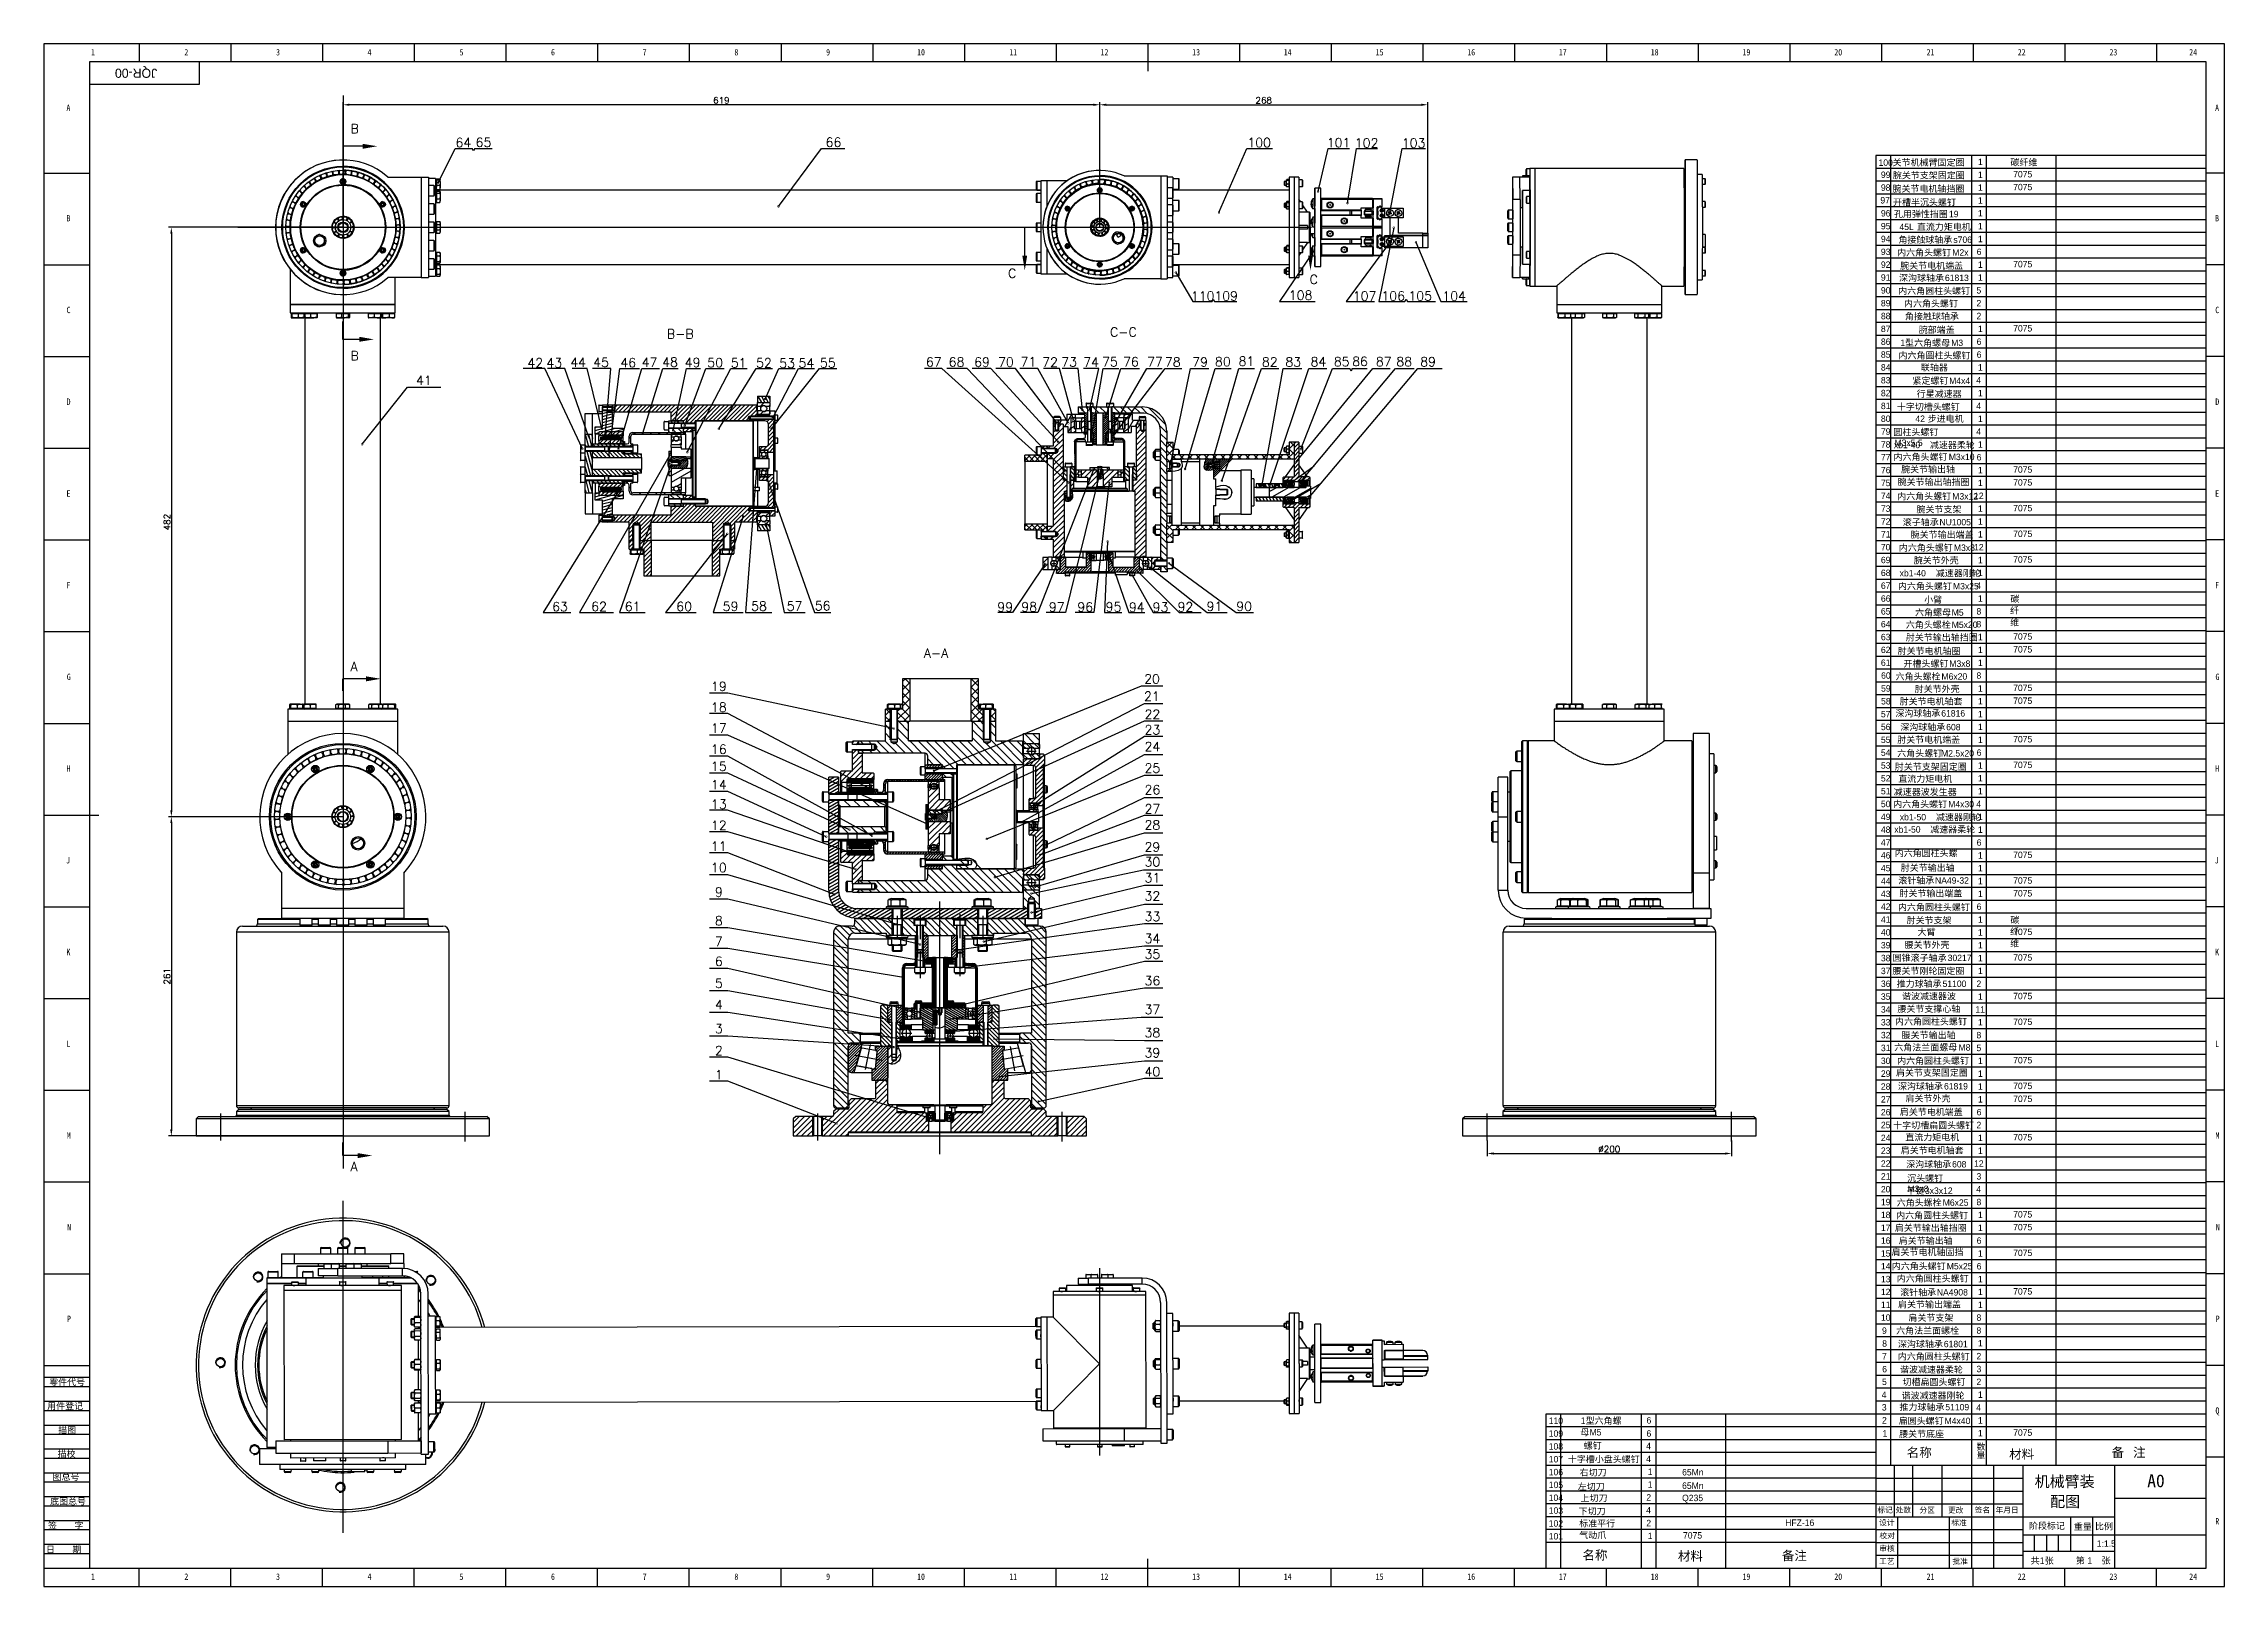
# Model space of a CAD drawing. Header units: millimetres. Extents: x 56 to 1245, y 45 to 886.
import ezdxf
from ezdxf.enums import TextEntityAlignment as Align

# ---------------------------------------------------------------- set-up
doc = ezdxf.new("R2010")
doc.units = ezdxf.units.MM
doc.layers.get('0').update_dxf_attribs({"color": 3})
doc.layers.add('细实线', color=3, linetype='Continuous', lineweight=13)
doc.styles.add('MtXpl_', font='SimSun.ttf')
doc.styles.add('MtXpl___shx', font='机械制图_长仿宋体.shx')
doc.styles.add('SLDTEXTSTYLE1', font='hyswlongfangsong.ttf')
doc.styles.get("Standard").update_dxf_attribs({"font": 'txt', "bigfont": 'gbcbig.shx'})
doc.styles.add('长仿宋', font='', dxfattribs={"height": 3.5})
doc.styles.get('长仿宋').set_extended_font_data('ChangFangSong')

msp = doc.modelspace()

# ---------------------------------------------------------------- texts
at = {"layer": 'Defpoints'}
for s, height, style, p in [('1', 3.5, 'SLDTEXTSTYLE1', (82.2, 879.4)), ('2', 3.5, 'SLDTEXTSTYLE1', (133.1, 879.4)), ('3', 3.5, 'SLDTEXTSTYLE1', (183.1, 879.4)), ('4', 3.5, 'SLDTEXTSTYLE1', (233, 879.4)), ('5', 3.5, 'SLDTEXTSTYLE1', (283.1, 879.4)), ('6', 3.5, 'SLDTEXTSTYLE1', (333, 879.4)), ('7', 3.5, 'SLDTEXTSTYLE1', (383, 879.4)), ('8', 3.5, 'SLDTEXTSTYLE1', (433, 879.4)), ('9', 3.5, 'SLDTEXTSTYLE1', (483, 879.4)), ('10', 3.5, 'SLDTEXTSTYLE1', (532.6, 879.4)), ('11', 3.5, 'SLDTEXTSTYLE1', (582.9, 879.4)), ('12', 3.5, 'SLDTEXTSTYLE1', (632.6, 879.4)), ('13', 3.5, 'SLDTEXTSTYLE1', (682.6, 879.4)), ('14', 3.5, 'SLDTEXTSTYLE1', (732.5, 879.4)), ('15', 3.5, 'SLDTEXTSTYLE1', (782.6, 879.4)), ('16', 3.5, 'SLDTEXTSTYLE1', (832.6, 879.4)), ('17', 3.5, 'SLDTEXTSTYLE1', (882.5, 879.4)), ('18', 3.5, 'SLDTEXTSTYLE1', (932.6, 879.4)), ('19', 3.5, 'SLDTEXTSTYLE1', (982.6, 879.4)), ('20', 3.5, 'SLDTEXTSTYLE1', (1032.7, 879.4)), ('21', 3.5, 'SLDTEXTSTYLE1', (1083, 879.4)), ('22', 3.5, 'SLDTEXTSTYLE1', (1132.7, 879.4)), ('23', 3.5, 'SLDTEXTSTYLE1', (1182.7, 879.4)), ('24', 3.5, 'SLDTEXTSTYLE1', (1226.2, 879.4)), ('A', 3.5, 'SLDTEXTSTYLE1', (68.8, 849.1)), ('A', 3.5, 'SLDTEXTSTYLE1', (1240.3, 849.1)), ('100', 3.5, 'MtXpl___shx', (1056.8, 819.2)), ('关节机械臂固定圈', 3.5, 'MtXpl_', (1064.5, 819.3)), ('1', 3.5, '长仿宋', (1111, 819.6)), ('碳纤维', 3.5, 'MtXpl_', (1128.7, 819.4)), ('99', 3.5, 'MtXpl___shx', (1058.1, 812.6)), ('98', 3.5, 'MtXpl___shx', (1058.1, 805.6)), ('腕关节电机轴挡圈', 3.5, 'MtXpl_', (1064.4, 805)), ('腕关节支架固定圈', 3.5, 'MtXpl_', (1064.6, 812.3)), ('1', 3.5, '长仿宋', (1111, 812.6)), ('1', 3.5, '长仿宋', (1111, 805.6)), ('7075', 3.5, '长仿宋', (1130.2, 812.9)), ('7075', 3.5, '长仿宋', (1130.2, 805.9)), ('97', 3.5, 'MtXpl___shx', (1057.8, 798.7)), ('开槽半沉头螺钉', 3.5, 'MtXpl_', (1064.7, 797.6)), ('1', 3.5, '长仿宋', (1111, 798.6)), ('B', 3.5, 'SLDTEXTSTYLE1', (68.8, 788.9)), ('96', 3.5, 'MtXpl___shx', (1058.1, 791.6)), ('95', 3.5, 'MtXpl___shx', (1058.1, 784.6)), ('孔用弹性挡圈', 3.5, 'MtXpl_', (1065.2, 791.2)), ('45L', 3.5, 'MtXpl___shx', (1068.2, 784.2)), ('直流力矩电机', 3.5, 'MtXpl_', (1077.7, 784.2)), ('19', 3.5, 'MtXpl___shx', (1095.2, 791.2)), ('1', 3.5, '长仿宋', (1111, 791.6)), ('1', 3.5, '长仿宋', (1111, 784.6)), ('B', 3.5, 'SLDTEXTSTYLE1', (1240.3, 788.9)), ('94', 3.5, 'MtXpl___shx', (1058.1, 777.6)), ('93', 3.5, 'MtXpl___shx', (1058.1, 770.6)), ('内六角头螺钉', 3.5, 'MtXpl_', (1066.9, 770.2)), ('角接触球轴承', 3.5, 'MtXpl_', (1067.6, 777.2)), ('M2x', 3.5, 'MtXpl___shx', (1097, 770.2)), ('s706', 3.5, 'MtXpl___shx', (1097.6, 777.2)), ('6', 3.5, '长仿宋', (1110.3, 770.6)), ('1', 3.5, '长仿宋', (1111, 777.6)), ('92', 3.5, 'MtXpl___shx', (1058.1, 763.6)), ('腕关节电机端盖', 3.5, 'MtXpl_', (1068.6, 763)), ('1', 3.5, '长仿宋', (1111, 763.6)), ('7075', 3.5, '长仿宋', (1130.2, 763.9)), ('91', 3.5, 'MtXpl___shx', (1058.1, 756.6)), ('90', 3.5, 'MtXpl___shx', (1058.1, 749.6)), ('内六角圆柱头螺钉', 3.5, 'MtXpl_', (1067.5, 749.3)), ('深沟球轴承', 3.5, 'MtXpl_', (1068, 756.4)), ('61813', 3.5, 'MtXpl___shx', (1093, 756.4)), ('5', 3.5, '长仿宋', (1110.2, 749.6)), ('1', 3.5, '长仿宋', (1111, 756.6)), ('C', 3.5, 'SLDTEXTSTYLE1', (68.9, 738.9)), ('89', 3.5, 'MtXpl___shx', (1058.1, 742.6)), ('88', 3.5, 'MtXpl___shx', (1058.1, 735.6)), ('内六角头螺钉', 3.5, 'MtXpl_', (1070.7, 742.4)), ('角接触球轴承', 3.5, 'MtXpl_', (1071.2, 735.4)), ('2', 3.5, '长仿宋', (1110.2, 742.6)), ('2', 3.5, '长仿宋', (1110.2, 735.6)), ('C', 3.5, 'SLDTEXTSTYLE1', (1240.4, 738.9)), ('87', 3.5, 'MtXpl___shx', (1058.1, 728.6)), ('腕部端盖', 3.5, 'MtXpl_', (1078.7, 728.1)), ('1', 3.5, '长仿宋', (1111, 728.6)), ('7075', 3.5, '长仿宋', (1130.2, 728.9)), ('86', 3.5, 'MtXpl___shx', (1058.1, 721.6)), ('85', 3.5, 'MtXpl___shx', (1058.1, 714.6)), ('内六角圆柱头螺钉', 3.5, 'MtXpl_', (1067.7, 714.1)), ('1', 3.5, 'MtXpl___shx', (1068.7, 721)), ('型六角螺母', 3.5, 'MtXpl_', (1071.3, 721)), ('M3', 3.5, 'MtXpl___shx', (1096.4, 721)), ('6', 3.5, '长仿宋', (1110.3, 721.6)), ('6', 3.5, '长仿宋', (1110.3, 714.6)), ('84', 3.5, 'MtXpl___shx', (1058.1, 707.6)), ('83', 3.5, 'MtXpl___shx', (1058.1, 700.6)), ('紧定螺钉', 3.5, 'MtXpl_', (1075.3, 700.3)), ('联轴器', 3.5, 'MtXpl_', (1079.9, 707.5)), ('M4x4', 3.5, 'MtXpl___shx', (1095.3, 700.3)), ('4', 3.5, '长仿宋', (1110.1, 700.6)), ('1', 3.5, '长仿宋', (1111, 707.6)), ('D', 3.5, 'SLDTEXTSTYLE1', (68.9, 688.9)), ('82', 3.5, 'MtXpl___shx', (1058.1, 693.6)), ('81', 3.5, 'MtXpl___shx', (1058.1, 686.6)), ('十字切槽头螺钉', 3.5, 'MtXpl_', (1066.8, 686.1)), ('行星减速器', 3.5, 'MtXpl_', (1077.6, 693.2)), ('4', 3.5, '长仿宋', (1110.1, 686.6)), ('1', 3.5, '长仿宋', (1111, 693.6)), ('D', 3.5, 'SLDTEXTSTYLE1', (1240.4, 688.9)), ('80', 3.5, 'MtXpl___shx', (1058.1, 679.6)), ('42', 3.5, 'MtXpl___shx', (1076.9, 679.6)), ('步进电机', 3.5, 'MtXpl_', (1083.6, 679.6)), ('1', 3.5, '长仿宋', (1111, 679.6)), ('79', 3.5, 'MtXpl___shx', (1058.1, 672.6)), ('78', 3.5, 'MtXpl___shx', (1058.1, 665.6)), ('圆柱头螺钉', 3.5, 'MtXpl_', (1064.9, 672.3)), ('xb1-40', 3.5, 'MtXpl___shx', (1065.2, 665.3)), ('M3x5.5', 3.5, 'MtXpl___shx', (1065.5, 666.5)), ('减速器柔轮', 3.5, 'MtXpl_', (1084.8, 665.3)), ('4', 3.5, '长仿宋', (1110.1, 672.6)), ('1', 3.5, '长仿宋', (1111, 665.6)), ('77', 3.5, 'MtXpl___shx', (1058.1, 658.6)), ('76', 3.5, 'MtXpl___shx', (1058.1, 651.6)), ('内六角头螺钉', 3.5, 'MtXpl_', (1065, 658.8)), ('腕关节输出轴', 3.5, 'MtXpl_', (1069.1, 652)), ('M3x10', 3.5, 'MtXpl___shx', (1095.1, 658.8)), ('6', 3.5, '长仿宋', (1110.3, 658.6)), ('1', 3.5, '长仿宋', (1111, 651.6)), ('7075', 3.5, '长仿宋', (1130.2, 651.9)), ('E', 3.5, 'SLDTEXTSTYLE1', (68.8, 638.9)), ('75', 3.5, 'MtXpl___shx', (1058.1, 644.6)), ('腕关节输出轴挡圈', 3.5, 'MtXpl_', (1067.2, 645.1)), ('1', 3.5, '长仿宋', (1111, 644.6)), ('7075', 3.5, '长仿宋', (1130.2, 644.9)), ('E', 3.5, 'SLDTEXTSTYLE1', (1240.3, 638.9)), ('74', 3.5, 'MtXpl___shx', (1058.1, 637.6)), ('73', 3.5, 'MtXpl___shx', (1058.1, 630.6)), ('内六角头螺钉', 3.5, 'MtXpl_', (1067, 637.3)), ('腕关节支架', 3.5, 'MtXpl_', (1077.5, 630.2)), ('M3x12', 3.5, 'MtXpl___shx', (1097, 637.3)), ('12', 3.5, '长仿宋', (1108.9, 637.6)), ('1', 3.5, '长仿宋', (1111, 630.6)), ('7075', 3.5, '长仿宋', (1130.2, 630.9)), ('72', 3.5, 'MtXpl___shx', (1058.1, 623.6)), ('71', 3.5, 'MtXpl___shx', (1058.1, 616.6)), ('滚子轴承', 3.5, 'MtXpl_', (1070, 623.2)), ('腕关节输出端盖', 3.5, 'MtXpl_', (1074.3, 616.4)), ('NU1005', 3.5, 'MtXpl___shx', (1090, 623.2)), ('1', 3.5, '长仿宋', (1111, 623.6)), ('1', 3.5, '长仿宋', (1111, 616.6)), ('7075', 3.5, '长仿宋', (1130.2, 616.9)), ('70', 3.5, 'MtXpl___shx', (1058.1, 609.6)), ('内六角头螺钉', 3.5, 'MtXpl_', (1067.9, 609.3)), ('腕关节外壳', 3.5, 'MtXpl_', (1076, 602.4)), ('M3x8', 3.5, 'MtXpl___shx', (1097.9, 609.3)), ('12', 3.5, '长仿宋', (1108.9, 609.6)), ('7075', 3.5, '长仿宋', (1130.2, 602.9)), ('69', 3.5, 'MtXpl___shx', (1058.1, 602.6)), ('68', 3.5, 'MtXpl___shx', (1058.1, 595.6)), ('xb1-40', 3.5, 'MtXpl___shx', (1068.3, 595.4)), ('减速器刚轮', 3.5, 'MtXpl_', (1088, 595.4)), ('1', 3.5, '长仿宋', (1111, 602.6)), ('1', 3.5, '长仿宋', (1111, 595.6)), ('F', 3.5, 'SLDTEXTSTYLE1', (68.8, 588.9)), ('67', 3.5, 'MtXpl___shx', (1058.1, 588.6)), ('66', 3.5, 'MtXpl___shx', (1058.1, 581.6)), ('内六角头螺钉', 3.5, 'MtXpl_', (1067.4, 588.3)), ('小臂', 3.5, 'MtXpl_', (1081.7, 581)), ('M3x25', 3.5, 'MtXpl___shx', (1097.4, 588.3)), ('4', 3.5, '长仿宋', (1110.1, 588.6)), ('1', 3.5, '长仿宋', (1111, 581.6)), ('碳', 3.5, 'MtXpl_', (1128.7, 581.4)), ('F', 3.5, 'SLDTEXTSTYLE1', (1240.3, 588.9)), ('65', 3.5, 'MtXpl___shx', (1058.1, 574.6)), ('64', 3.5, 'MtXpl___shx', (1058.1, 567.6)), ('六角头螺栓', 3.5, 'MtXpl_', (1071.7, 567.3)), ('六角螺母', 3.5, 'MtXpl_', (1076.7, 574)), ('M5', 3.5, 'MtXpl___shx', (1096.7, 574)), ('M5x20', 3.5, 'MtXpl___shx', (1096.7, 567.3)), ('8', 3.5, '长仿宋', (1110.2, 574.6)), ('8', 3.5, '长仿宋', (1110.2, 567.6)), ('纤', 3.5, 'MtXpl_', (1128.5, 575.1)), ('维', 3.5, 'MtXpl_', (1128.6, 568.6)), ('63', 3.5, 'MtXpl___shx', (1058.1, 560.6)), ('肘关节输出轴挡圈', 3.5, 'MtXpl_', (1071.7, 560.4)), ('1', 3.5, '长仿宋', (1111, 560.6)), ('7075', 3.5, '长仿宋', (1130.2, 560.9)), ('62', 3.5, 'MtXpl___shx', (1058.1, 553.6)), ('61', 3.5, 'MtXpl___shx', (1058.1, 546.6)), ('肘关节电机轴圈', 3.5, 'MtXpl_', (1067.2, 553)), ('开槽头螺钉', 3.5, 'MtXpl_', (1070.4, 546.1)), ('M3x8', 3.5, 'MtXpl___shx', (1095.4, 546.1)), ('1', 3.5, '长仿宋', (1111, 553.6)), ('1', 3.5, '长仿宋', (1111, 546.6)), ('7075', 3.5, '长仿宋', (1130.2, 553.9)), ('G', 3.5, 'SLDTEXTSTYLE1', (69, 538.9)), ('59', 3.5, 'MtXpl___shx', (1058.2, 532.6)), ('60', 3.5, 'MtXpl___shx', (1058.2, 539.6)), ('六角头螺栓', 3.5, 'MtXpl_', (1066.1, 539.1)), ('肘关节外壳', 3.5, 'MtXpl_', (1076.5, 532.3)), ('M6x20', 3.5, 'MtXpl___shx', (1091.1, 539.1)), ('8', 3.5, '长仿宋', (1110.2, 539.6)), ('1', 3.5, '长仿宋', (1111, 532.6)), ('7075', 3.5, '长仿宋', (1130.2, 532.9)), ('G', 3.5, 'SLDTEXTSTYLE1', (1240.5, 538.9)), ('58', 3.5, 'MtXpl___shx', (1058.2, 525.6)), ('肘关节电机轴套', 3.5, 'MtXpl_', (1068.3, 525.5)), ('1', 3.5, '长仿宋', (1111, 525.6)), ('7075', 3.5, '长仿宋', (1130.2, 525.9)), ('57', 3.5, 'MtXpl___shx', (1058.1, 518.6)), ('56', 3.5, 'MtXpl___shx', (1058.1, 511.6)), ('深沟球轴承', 3.5, 'MtXpl_', (1066, 519)), ('深沟球轴承', 3.5, 'MtXpl_', (1068.7, 511.5)), ('61816', 3.5, 'MtXpl___shx', (1091, 519)), ('608', 3.5, 'MtXpl___shx', (1093.7, 511.5)), ('1', 3.5, '长仿宋', (1111, 518.6)), ('1', 3.5, '长仿宋', (1111, 511.6)), ('55', 3.5, 'MtXpl___shx', (1058.1, 504.6)), ('54', 3.5, 'MtXpl___shx', (1058.1, 497.6)), ('肘关节电机端盖', 3.5, 'MtXpl_', (1067, 504.6)), ('六角头螺钉', 3.5, 'MtXpl_', (1067, 497.2)), ('M2.5x20', 3.5, 'MtXpl___shx', (1090.9, 497.2)), ('6', 3.5, '长仿宋', (1110.3, 497.6)), ('1', 3.5, '长仿宋', (1111, 504.6)), ('7075', 3.5, '长仿宋', (1130.2, 504.9)), ('H', 3.5, 'SLDTEXTSTYLE1', (68.9, 488.9)), ('53', 3.5, 'MtXpl___shx', (1058.1, 490.6)), ('肘关节支架固定圈', 3.5, 'MtXpl_', (1065.7, 489.9)), ('1', 3.5, '长仿宋', (1111, 490.6)), ('7075', 3.5, '长仿宋', (1130.2, 490.9)), ('H', 3.5, 'SLDTEXTSTYLE1', (1240.4, 488.9)), ('52', 3.5, 'MtXpl___shx', (1058.1, 483.6)), ('51', 3.5, 'MtXpl___shx', (1058.1, 476.6)), ('减速器波发生器', 3.5, 'MtXpl_', (1065.1, 476.2)), ('直流力矩电机', 3.5, 'MtXpl_', (1067.6, 483.3)), ('1', 3.5, '长仿宋', (1111, 483.6)), ('1', 3.5, '长仿宋', (1111, 476.6)), ('50', 3.5, 'MtXpl___shx', (1058.1, 469.6)), ('49', 3.5, 'MtXpl___shx', (1058.1, 462.6)), ('内六角头螺钉', 3.5, 'MtXpl_', (1064.8, 469.5)), ('xb1-50', 3.5, 'MtXpl___shx', (1068.4, 462.4)), ('减速器刚轮', 3.5, 'MtXpl_', (1088.1, 462.4)), ('M4x30', 3.5, 'MtXpl___shx', (1094.8, 469.5)), ('4', 3.5, '长仿宋', (1110.1, 469.6)), ('1', 3.5, '长仿宋', (1111, 462.6)), ('48', 3.5, 'MtXpl___shx', (1058.1, 455.6)), ('47', 3.5, 'MtXpl___shx', (1058.1, 448.6)), ('xb1-50', 3.5, 'MtXpl___shx', (1065.4, 455.7)), ('减速器柔轮', 3.5, 'MtXpl_', (1085, 455.7)), ('6', 3.5, '长仿宋', (1110.3, 448.6)), ('1', 3.5, '长仿宋', (1111, 455.6)), ('J', 3.5, 'SLDTEXTSTYLE1', (68.6, 438.9)), ('46', 3.5, 'MtXpl___shx', (1058.1, 441.6)), ('内六角圆柱头螺', 3.5, 'MtXpl_', (1065.6, 442.8)), ('1', 3.5, '长仿宋', (1111, 441.6)), ('7075', 3.5, '长仿宋', (1130.2, 441.9)), ('J', 3.5, 'SLDTEXTSTYLE1', (1240.1, 438.9)), ('45', 3.5, 'MtXpl___shx', (1058.1, 434.6)), ('44', 3.5, 'MtXpl___shx', (1058.1, 427.6)), ('滚针轴承', 3.5, 'MtXpl_', (1067.6, 427.9)), ('肘关节输出轴', 3.5, 'MtXpl_', (1068.9, 434.8)), ('NA49-32', 3.5, 'MtXpl___shx', (1087.6, 427.9)), ('1', 3.5, '长仿宋', (1111, 434.6)), ('1', 3.5, '长仿宋', (1111, 427.6)), ('7075', 3.5, '长仿宋', (1130.2, 427.9)), ('43', 3.5, 'MtXpl___shx', (1058.1, 420.6)), ('42', 3.5, 'MtXpl___shx', (1058.1, 413.6)), ('内六角圆柱头螺钉', 3.5, 'MtXpl_', (1067.4, 413.3)), ('肘关节输出端盖', 3.5, 'MtXpl_', (1068.2, 420.9)), ('6', 3.5, '长仿宋', (1110.3, 413.6)), ('1', 3.5, '长仿宋', (1111, 420.6)), ('7075', 3.5, '长仿宋', (1130.2, 420.9)), ('41', 3.5, 'MtXpl___shx', (1058.1, 406.6)), ('肘关节支架', 3.5, 'MtXpl_', (1072.1, 406.2)), ('1', 3.5, '长仿宋', (1111, 406.6)), ('碳', 3.5, 'MtXpl_', (1128.7, 406.4)), ('40', 3.5, 'MtXpl___shx', (1058.1, 399.6)), ('39', 3.5, 'MtXpl___shx', (1058.1, 392.6)), ('腰关节外壳', 3.5, 'MtXpl_', (1071, 392.8)), ('大臂', 3.5, 'MtXpl_', (1078.1, 399.8)), ('1', 3.5, '长仿宋', (1111, 399.6)), ('1', 3.5, '长仿宋', (1111, 392.6)), ('纤', 3.5, 'MtXpl_', (1128.5, 400.1)), ('维', 3.5, 'MtXpl_', (1128.6, 393.6)), ('7075', 3.5, '长仿宋', (1130.2, 399.9)), ('K', 3.5, 'SLDTEXTSTYLE1', (68.8, 388.9)), ('38', 3.5, 'MtXpl___shx', (1058.1, 385.6)), ('37', 3.5, 'MtXpl___shx', (1058.1, 378.6)), ('腰关节刚轮固定圈', 3.5, 'MtXpl_', (1064.4, 378.6)), ('圆锥滚子轴承', 3.5, 'MtXpl_', (1064.5, 385.7)), ('30217', 3.5, 'MtXpl___shx', (1094.5, 385.7)), ('1', 3.5, '长仿宋', (1111, 385.6)), ('1', 3.5, '长仿宋', (1111, 378.6)), ('7075', 3.5, '长仿宋', (1130.2, 385.9)), ('K', 3.5, 'SLDTEXTSTYLE1', (1240.3, 388.9)), ('36', 3.5, 'MtXpl___shx', (1058.1, 371.6)), ('推力球轴承', 3.5, 'MtXpl_', (1066.7, 371.6)), ('谐波减速器波', 3.5, 'MtXpl_', (1069.6, 364.8)), ('51100', 3.5, 'MtXpl___shx', (1091.7, 371.6)), ('2', 3.5, '长仿宋', (1110.2, 371.6)), ('35', 3.5, 'MtXpl___shx', (1058.1, 364.6)), ('34', 3.5, 'MtXpl___shx', (1058.1, 357.6)), ('腰关节支撑心轴', 3.5, 'MtXpl_', (1067.1, 357.9)), ('11', 3.5, '长仿宋', (1109.6, 357.6)), ('1', 3.5, '长仿宋', (1111, 364.6)), ('7075', 3.5, '长仿宋', (1130.2, 364.9)), ('33', 3.5, 'MtXpl___shx', (1058.1, 350.6)), ('32', 3.5, 'MtXpl___shx', (1058.1, 343.6)), ('内六角圆柱头螺钉', 3.5, 'MtXpl_', (1065.8, 351)), ('腰关节输出轴', 3.5, 'MtXpl_', (1069.4, 343.6)), ('8', 3.5, '长仿宋', (1110.2, 343.6)), ('1', 3.5, '长仿宋', (1111, 350.6)), ('7075', 3.5, '长仿宋', (1130.2, 350.9)), ('L', 3.5, 'SLDTEXTSTYLE1', (68.8, 338.9)), ('31', 3.5, 'MtXpl___shx', (1058.1, 336.6)), ('30', 3.5, 'MtXpl___shx', (1058.1, 329.6)), ('六角法兰面螺母', 3.5, 'MtXpl_', (1065.4, 336.9)), ('内六角圆柱头螺钉', 3.5, 'MtXpl_', (1066.9, 329.6)), ('M8', 3.5, 'MtXpl___shx', (1100.4, 336.9)), ('5', 3.5, '长仿宋', (1110.2, 336.6)), ('1', 3.5, '长仿宋', (1111, 329.6)), ('7075', 3.5, '长仿宋', (1130.2, 329.9)), ('L', 3.5, 'SLDTEXTSTYLE1', (1240.3, 338.9)), ('29', 3.5, 'MtXpl___shx', (1058.1, 322.6)), ('肩关节支架固定圈', 3.5, 'MtXpl_', (1066.3, 323.1)), ('1', 3.5, '长仿宋', (1111, 322.6)), ('28', 3.5, 'MtXpl___shx', (1058.1, 315.6)), ('27', 3.5, 'MtXpl___shx', (1058.1, 308.6)), ('深沟球轴承', 3.5, 'MtXpl_', (1067.4, 315.7)), ('肩关节外壳', 3.5, 'MtXpl_', (1071.5, 309.1)), ('61819', 3.5, 'MtXpl___shx', (1092.5, 315.7)), ('1', 3.5, '长仿宋', (1111, 315.6)), ('1', 3.5, '长仿宋', (1111, 308.6)), ('7075', 3.5, '长仿宋', (1130.2, 315.9)), ('7075', 3.5, '长仿宋', (1130.2, 308.9)), ('26', 3.5, 'MtXpl___shx', (1058.1, 301.6)), ('25', 3.5, 'MtXpl___shx', (1058.1, 294.6)), ('十字切槽扁圆头螺钉', 3.5, 'MtXpl_', (1064.8, 294.4)), ('肩关节电机端盖', 3.5, 'MtXpl_', (1068.4, 301.7)), ('6', 3.5, '长仿宋', (1110.3, 301.6)), ('2', 3.5, '长仿宋', (1110.2, 294.6)), ('M', 3.5, 'SLDTEXTSTYLE1', (69, 288.9)), ('24', 3.5, 'MtXpl___shx', (1058.1, 287.6)), ('直流力矩电机', 3.5, 'MtXpl_', (1071.4, 287.9)), ('1', 3.5, '长仿宋', (1111, 287.6)), ('7075', 3.5, '长仿宋', (1130.2, 287.9)), ('M', 3.5, 'SLDTEXTSTYLE1', (1240.5, 288.9)), ('23', 3.5, 'MtXpl___shx', (1058.1, 280.6)), ('22', 3.5, 'MtXpl___shx', (1058.1, 273.6)), ('肩关节电机轴套', 3.5, 'MtXpl_', (1068.9, 280.8)), ('深沟球轴承', 3.5, 'MtXpl_', (1071.9, 273.2)), ('608', 3.5, 'MtXpl___shx', (1096.9, 273.2)), ('12', 3.5, '长仿宋', (1108.9, 273.6)), ('1', 3.5, '长仿宋', (1111, 280.6)), ('21', 3.5, 'MtXpl___shx', (1058.1, 266.6)), ('20', 3.5, 'MtXpl___shx', (1058.1, 259.6)), ('平键', 3.5, 'MtXpl_', (1072.1, 258.8)), ('沉头螺钉', 3.5, 'MtXpl_', (1072.4, 265.6)), ('M3x8', 3.5, 'MtXpl___shx', (1072.6, 259.8)), ('3x3x12', 3.5, 'MtXpl___shx', (1082.1, 258.8)), ('4', 3.5, '长仿宋', (1110.1, 259.6)), ('3', 3.5, '长仿宋', (1110.2, 266.6)), ('19', 3.5, 'MtXpl___shx', (1058.1, 252.6)), ('六角头螺栓', 3.5, 'MtXpl_', (1066.7, 252.3)), ('M6x25', 3.5, 'MtXpl___shx', (1091.8, 252.3)), ('8', 3.5, '长仿宋', (1110.2, 252.6)), ('N', 3.5, 'SLDTEXTSTYLE1', (69.2, 238.9)), ('18', 3.5, 'MtXpl___shx', (1058.1, 245.6)), ('17', 3.5, 'MtXpl___shx', (1058.1, 238.6)), ('肩关节输出轴挡圈', 3.5, 'MtXpl_', (1065.7, 238.5)), ('内六角圆柱头螺钉', 3.5, 'MtXpl_', (1066.4, 245.3)), ('1', 3.5, '长仿宋', (1111, 245.6)), ('1', 3.5, '长仿宋', (1111, 238.6)), ('7075', 3.5, '长仿宋', (1130.2, 245.9)), ('7075', 3.5, '长仿宋', (1130.2, 238.9)), ('N', 3.5, 'SLDTEXTSTYLE1', (1240.7, 238.9)), ('16', 3.5, 'MtXpl___shx', (1058.1, 231.6)), ('15', 3.5, 'MtXpl___shx', (1058.1, 224.6)), ('肩关节电机轴固挡', 3.5, 'MtXpl_', (1063.9, 225.3)), ('肩关节输出轴', 3.5, 'MtXpl_', (1067.8, 231.5)), ('6', 3.5, '长仿宋', (1110.3, 231.6)), ('1', 3.5, '长仿宋', (1111, 224.6)), ('7075', 3.5, '长仿宋', (1130.2, 224.9)), ('14', 3.5, 'MtXpl___shx', (1058.1, 217.6)), ('13', 3.5, 'MtXpl___shx', (1058.1, 210.6)), ('内六角头螺钉', 3.5, 'MtXpl_', (1064, 217.6)), ('内六角圆柱头螺钉', 3.5, 'MtXpl_', (1066.7, 210.9)), ('M5x25', 3.5, 'MtXpl___shx', (1094, 217.6)), ('6', 3.5, '长仿宋', (1110.3, 217.6)), ('1', 3.5, '长仿宋', (1111, 210.6)), ('12', 3.5, 'MtXpl___shx', (1058.1, 203.6)), ('滚针轴承', 3.5, 'MtXpl_', (1068.6, 203.4)), ('NA4908', 3.5, 'MtXpl___shx', (1088.6, 203.4)), ('1', 3.5, '长仿宋', (1111, 203.6)), ('7075', 3.5, '长仿宋', (1130.2, 203.9)), ('P', 3.5, 'SLDTEXTSTYLE1', (69.1, 188.9)), ('11', 3.5, 'MtXpl___shx', (1058.1, 196.6)), ('10', 3.5, 'MtXpl___shx', (1058.1, 189.6)), ('肩关节输出端盖', 3.5, 'MtXpl_', (1067.4, 196.8)), ('肩关节支架', 3.5, 'MtXpl_', (1073.1, 189.5)), ('8', 3.5, '长仿宋', (1110.2, 189.6)), ('1', 3.5, '长仿宋', (1111, 196.6)), ('P', 3.5, 'SLDTEXTSTYLE1', (1240.6, 188.9)), ('9', 3.5, 'MtXpl___shx', (1058.7, 182.5)), ('8', 3.5, 'MtXpl___shx', (1058.8, 175.5)), ('六角法兰面螺栓', 3.5, 'MtXpl_', (1066.4, 182.5)), ('深沟球轴承', 3.5, 'MtXpl_', (1067.4, 175.2)), ('61801', 3.5, 'MtXpl___shx', (1092.4, 175.2)), ('8', 3.5, '长仿宋', (1110.2, 182.6)), ('1', 3.5, '长仿宋', (1111, 175.6)), ('7', 3.5, 'MtXpl___shx', (1058.7, 168.5)), ('内六角圆柱头螺钉', 3.5, 'MtXpl_', (1067.3, 168.4)), ('2', 3.5, '长仿宋', (1110.2, 168.6)), ('零件代号', 3.5, 'MtXpl_', (59.4, 154.4)), ('5', 3.5, 'MtXpl___shx', (1058.7, 154.6)), ('6', 3.5, 'MtXpl___shx', (1058.8, 161.5)), ('谐波减速器柔轮', 3.5, 'MtXpl_', (1068.5, 161.3)), ('切槽扁圆头螺钉', 3.5, 'MtXpl_', (1069.9, 154.5)), ('3', 3.5, '长仿宋', (1110.2, 161.6)), ('2', 3.5, '长仿宋', (1110.2, 154.6)), ('用件登记', 3.5, 'MtXpl_', (58.3, 141.3)), ('4', 3.5, 'MtXpl___shx', (1058.5, 147.5)), ('3', 3.5, 'MtXpl___shx', (1058.6, 140.7)), ('推力球轴承', 3.5, 'MtXpl_', (1068.2, 140.8)), ('谐波减速器刚轮', 3.5, 'MtXpl_', (1069.4, 147.1)), ('51109', 3.5, 'MtXpl___shx', (1093.2, 140.8)), ('4', 3.5, '长仿宋', (1110.1, 140.6)), ('1', 3.5, '长仿宋', (1111, 147.6)), ('描图', 3.5, 'MtXpl_', (64.3, 128.2)), ('110', 3.5, 'MtXpl___shx', (877, 133.4)), ('母', 3.5, 'MtXpl_', (894.2, 127.1)), ('1', 3.5, '长仿宋', (894.4, 133.4)), ('型六角螺', 3.5, 'MtXpl_', (897.1, 133.4)), ('6', 3.5, '长仿宋', (930.3, 133.6)), ('2', 3.5, 'MtXpl___shx', (1058.7, 133.6)), ('扁圆头螺钉', 3.5, 'MtXpl_', (1067.8, 133.3)), ('M4x40', 3.5, 'MtXpl___shx', (1092.8, 133.3)), ('1', 3.5, '长仿宋', (1111, 133.6)), ('Q', 3.5, 'SLDTEXTSTYLE1', (1240.5, 138.9)), ('描校', 3.5, 'MtXpl_', (64, 115.3)), ('109', 3.5, 'MtXpl___shx', (877, 126.4)), ('108', 3.5, 'MtXpl___shx', (877, 119.4)), ('螺钉', 3.5, 'MtXpl_', (896.1, 119.8)), ('M5', 3.5, '长仿宋', (899.2, 127.1)), ('4', 3.5, '长仿宋', (930.1, 119.6)), ('6', 3.5, '长仿宋', (930.3, 126.4)), ('1', 3.5, 'MtXpl___shx', (1059, 126.5)), ('腰关节底座', 3.5, 'MtXpl_', (1068, 126.2)), ('名称', 5, 'MtXpl_', (1072.2, 115.3)), ('数', 3.5, 'MtXpl___shx', (1110.2, 119.2)), ('1', 3.5, '长仿宋', (1111, 126.6)), ('材料', 5, 'MtXpl_', (1128, 114.4)), ('7075', 3.5, '长仿宋', (1130.2, 126.9)), ('备', 5, 'MtXpl_', (1183.9, 115.4)), ('注', 5, 'MtXpl_', (1195.6, 115.4)), ('107', 3.5, 'MtXpl___shx', (877, 112.4)), ('106', 3.5, 'MtXpl___shx', (877, 105.4)), ('十字槽小盘头螺钉', 3.5, 'MtXpl_', (887.4, 112.4)), ('右切刀', 3.5, 'MtXpl_', (893.8, 105.2)), ('4', 3.5, '长仿宋', (930.1, 112.6)), ('1', 3.5, '长仿宋', (931, 105.6)), ('65Mn', 3.5, '长仿宋', (949.7, 105.3)), ('量', 3.5, 'MtXpl___shx', (1110.2, 114.5)), ('图总号', 3.5, 'MtXpl_', (61.2, 102.7)), ('105', 3.5, 'MtXpl___shx', (877, 98.4)), ('左切刀', 3.5, 'MtXpl_', (892.8, 97.5)), ('1', 3.5, '长仿宋', (931, 98.6)), ('65Mn', 3.5, '长仿宋', (949.7, 98)), ('机械臂装', 6, 'MtXpl_', (1141.9, 99)), ('A0', 7, 'MtXpl_', (1203.3, 98.9)), ('底图总号', 3.5, 'MtXpl_', (59.9, 89.4)), ('104', 3.5, 'MtXpl___shx', (877, 91.4)), ('103', 3.5, 'MtXpl___shx', (877, 84.4)), ('下切刀', 3.5, 'MtXpl_', (893.3, 84)), ('上切刀', 3.5, 'MtXpl_', (894.3, 91.2)), ('4', 3.5, '长仿宋', (930.1, 84.6)), ('2', 3.5, '长仿宋', (930.2, 91.6)), ('Q235', 3.5, '长仿宋', (949.7, 91.3)), ('标记', 3, 'MtXpl_', (1056.2, 85)), ('处数', 3, 'MtXpl_', (1066.1, 85)), ('分区', 3, 'MtXpl_', (1079.1, 84.9)), ('更改', 3, 'MtXpl_', (1094.7, 84.9)), ('签名', 3, 'MtXpl_', (1109.3, 85)), ('年月日', 3, 'MtXpl_', (1120.6, 85)), ('  配图', 6, 'MtXpl_', (1142.2, 88.1)), ('  签    字', 3.5, 'MtXpl_', (54, 76.3)), ('102', 3.5, 'MtXpl___shx', (877, 77.4)), ('101', 3.5, 'MtXpl___shx', (877, 70.4)), ('标准平行', 3.5, 'MtXpl_', (893.6, 77.4)), ('气动爪', 3.5, 'MtXpl_', (893.6, 71)), ('2', 3.5, '长仿宋', (930.2, 77.6)), ('1', 3.5, '长仿宋', (931, 70.6)), ('7075', 3.5, '长仿宋', (950.2, 70.9)), ('HFZ-16', 3.5, '长仿宋', (1005.9, 77.8)), ('设计', 3, 'MtXpl_', (1057.1, 78.1)), ('设计', 3, 'MtXpl_', (1057.1, 78.1)), ('校对', 3, 'MtXpl_', (1057.3, 71)), ('标准', 3, 'MtXpl_', (1096.5, 78)), ('阶段标记', 3.5, 'MtXpl_', (1138.8, 76.1)), ('重量', 3.5, 'MtXpl_', (1163.3, 75.6)), ('比例', 3.5, 'MtXpl_', (1174.8, 75.8)), ('R', 3.5, 'SLDTEXTSTYLE1', (1240.4, 78.6)), ('  日    期', 3.5, 'MtXpl_', (52.9, 63.2)), ('名称', 5, 'MtXpl_', (895.4, 59.4)), ('材料', 5, 'MtXpl_', (947.4, 58.9)), ('备注', 5, 'MtXpl_', (1004.1, 59.1)), ('工艺', 3, 'MtXpl_', (1057.1, 57)), ('审核', 3, 'MtXpl_', (1057.2, 64)), ('批准', 3, 'MtXpl_', (1097.1, 57)), ('共', 3.5, 'MtXpl_', (1139.7, 57.1)), ('1', 3.5, 'MtXpl___shx', (1144.7, 57.1)), ('张', 3.5, 'MtXpl_', (1147.4, 57.1)), ('第', 3.5, 'MtXpl_', (1164.4, 57.2)), (' 1 ', 3.5, 'MtXpl___shx', (1169.4, 57.2)), ('1:1.5', 3.5, 'MtXpl___shx', (1175.8, 66.4)), ('张', 3.5, 'MtXpl_', (1178.4, 57.2)), ('1', 3.5, 'SLDTEXTSTYLE1', (82.2, 48.4)), ('2', 3.5, 'SLDTEXTSTYLE1', (133.1, 48.4)), ('3', 3.5, 'SLDTEXTSTYLE1', (183.1, 48.4)), ('4', 3.5, 'SLDTEXTSTYLE1', (233, 48.4)), ('5', 3.5, 'SLDTEXTSTYLE1', (283.1, 48.4)), ('6', 3.5, 'SLDTEXTSTYLE1', (333, 48.4)), ('7', 3.5, 'SLDTEXTSTYLE1', (383, 48.4)), ('8', 3.5, 'SLDTEXTSTYLE1', (433, 48.4)), ('9', 3.5, 'SLDTEXTSTYLE1', (483, 48.4)), ('10', 3.5, 'SLDTEXTSTYLE1', (532.6, 48.4)), ('11', 3.5, 'SLDTEXTSTYLE1', (582.9, 48.4)), ('12', 3.5, 'SLDTEXTSTYLE1', (632.6, 48.4)), ('13', 3.5, 'SLDTEXTSTYLE1', (682.6, 48.4)), ('14', 3.5, 'SLDTEXTSTYLE1', (732.5, 48.4)), ('15', 3.5, 'SLDTEXTSTYLE1', (782.6, 48.4)), ('16', 3.5, 'SLDTEXTSTYLE1', (832.6, 48.4)), ('17', 3.5, 'SLDTEXTSTYLE1', (882.5, 48.4)), ('18', 3.5, 'SLDTEXTSTYLE1', (932.6, 48.4)), ('19', 3.5, 'SLDTEXTSTYLE1', (982.6, 48.4)), ('20', 3.5, 'SLDTEXTSTYLE1', (1032.7, 48.4)), ('21', 3.5, 'SLDTEXTSTYLE1', (1083, 48.4)), ('22', 3.5, 'SLDTEXTSTYLE1', (1132.7, 48.4)), ('23', 3.5, 'SLDTEXTSTYLE1', (1182.7, 48.4)), ('24', 3.5, 'SLDTEXTSTYLE1', (1226.2, 48.4))]:
    msp.add_text(s, height=height, dxfattribs=dict(at, style=style)).set_placement(p)
at = {"layer": 'Defpoints', "style": '长仿宋'}
msp.add_text('JQR-00', height=5, rotation=180, dxfattribs=at).set_placement((118.3, 872.2))
at = {"layer": 'Defpoints'}
for s, p in [('B', (223.7, 837)), ('C', (582.2, 758.1)), ('C', (746.6, 754.8)), ('B-B', (396.2, 725.1)), ('C-C', (637.8, 726.1)), ('B', (223.7, 713.2)), ('A', (223.7, 543.8)), ('A-A', (536.3, 551.1)), ('A', (223.7, 271.2))]:
    msp.add_text(s, height=5, dxfattribs=at).set_placement(p)
at = {"layer": 'Defpoints', "lineweight": -3}
for s, p in [('64', (285.2, 831.9)), ('65', (296.2, 832)), ('66', (487, 832.1)), ('100', (719.1, 831.9)), ('101', (762.4, 831.8)), ('102', (777.7, 831.7)), ('103', (803.3, 831.6)), ('110', (688.3, 748.2)), ('109', (701.1, 748.3)), ('108', (741.7, 748.7)), ('107', (776.6, 748.2)), ('106', (792.2, 748.3)), ('105', (806.9, 748.3)), ('104', (825.4, 748.2)), ('42', (324.4, 711.8)), ('43', (334.8, 711.8)), ('44', (347.8, 712.1)), ('45', (360.3, 712.1)), ('46', (375.1, 711.9)), ('47', (386.7, 712.1)), ('48', (397.9, 712.2)), ('49', (410.2, 712)), ('50', (422.5, 711.9)), ('51', (435.3, 711.8)), ('52', (449.1, 711.8)), ('53', (461.7, 711.6)), ('54', (472.2, 711.7)), ('55', (483.9, 711.8)), ('67', (541.7, 712.3)), ('68', (554.1, 712.3)), ('69', (568, 712.2)), ('70', (581, 712.2)), ('71', (593.3, 712.4)), ('72', (605.1, 712.2)), ('73', (615.5, 712.3)), ('74', (627.5, 712.2)), ('75', (637.7, 712.4)), ('76', (649.2, 712.4)), ('77', (662.3, 712.4)), ('78', (672, 712.3)), ('79', (686.9, 712.3)), ('80', (699.3, 712.5)), ('81', (712.2, 712.7)), ('82', (724.9, 712.3)), ('83', (737.7, 712.3)), ('84', (751.4, 712.4)), ('85', (764.1, 712.5)), ('86', (774.1, 712.6)), ('87', (787, 712.5)), ('88', (798.2, 712.5)), ('89', (811.2, 712.4)), ('41', (263.7, 702.3)), ('63', (337.9, 578.9)), ('62', (359.2, 579)), ('61', (377.5, 579)), ('60', (405.6, 579)), ('59', (430.9, 579.1)), ('58', (446.4, 579.2)), ('57', (465.8, 579.2)), ('56', (481.1, 579.4)), ('99', (580.6, 578.7)), ('98', (593.7, 578.8)), ('97', (608.7, 578.7)), ('96', (624.3, 578.7)), ('95', (639.7, 578.8)), ('94', (652.4, 578.6)), ('93', (665.3, 578.6)), ('92', (678.9, 578.8)), ('91', (694.7, 579.1)), ('90', (710.9, 579.1)), ('19', (424.5, 535.5)), ('20', (660.7, 539.5)), ('18', (424.5, 524.1)), ('21', (660.6, 530.1)), ('17', (424.5, 512.7)), ('22', (660.9, 520.2)), ('23', (660.9, 511.8)), ('16', (424.5, 501.2)), ('24', (660.9, 502.6)), ('15', (424.5, 491.9)), ('25', (660.9, 490.9)), ('14', (424.5, 481.9)), ('26', (660.9, 479.1)), ('13', (424.5, 471.2)), ('27', (660.9, 468.7)), ('12', (424.5, 459.7)), ('28', (660.9, 459.9)), ('11', (424.5, 448.3)), ('29', (660.9, 447.9)), ('30', (660.9, 439.8)), ('10', (424.5, 436.7)), ('31', (660.9, 431.1)), ('9', (424.5, 423.3)), ('32', (660.9, 421.2)), ('8', (424.5, 407.7)), ('33', (660.9, 410)), ('7', (424.5, 396.4)), ('34', (660.9, 398)), ('6', (424.5, 385.6)), ('35', (660.9, 389.5)), ('5', (424.5, 373.6)), ('36', (660.9, 375)), ('4', (424.5, 361.9)), ('37', (660.9, 359.3)), ('3', (424.5, 348.9)), ('38', (660.9, 346.7)), ('2', (424.5, 336.9)), ('39', (660.9, 335.7)), ('1', (424.5, 323.8)), ('40', (660.9, 325.4))]:
    msp.add_text(s, height=5, dxfattribs=at).set_placement(p, align=Align.MIDDLE_CENTER)
at = {"layer": 'Defpoints', "lineweight": -3, "char_height": 3.5, "attachment_point": 5}
for s, insert in [('619', (425.9, 854.9)), ('268', (721.6, 854.9)), ('%%c200', (910, 283.2))]:
    msp.add_mtext(s, dxfattribs=dict(at, insert=insert))
at = {"layer": 'Defpoints', "lineweight": -3, "char_height": 3.5, "attachment_point": 5, "rotation": 90}
for s, insert in [('482', (123.6, 625)), ('261', (123.6, 377.4))]:
    msp.add_mtext(s, dxfattribs=dict(at, insert=insert))
at = {"layer": '细实线', "char_height": 3.5}
for insert, width, attachment_point in [((332.4, 706.9), 5, 9), ((413.3, 710.4), 5, 1), ((425.8, 710.4), 5, 1), ((435.7, 709.7), 5, 1), ((438.4, 710.4), 5, 1), ((594.8, 709.1), 5, 1), ((332.6, 684), 1, 9)]:
    msp.add_mtext('\\A1;', dxfattribs=dict(at, insert=insert, width=width, attachment_point=attachment_point))
at = {"layer": '细实线', "insert": (441.8, 710.4), "char_height": 3.5, "attachment_point": 1}
msp.add_mtext('\\A1;', dxfattribs=at)

# ---------------------------------------------------------------- blocks, each defined once
blk = doc.blocks.new('_DotSmall')
at = {"color": 0, "linetype": 'ByBlock', "const_width": 0.5}
blk.add_lwpolyline([(-0.0625, 0, 1), (0.0625, 0, 1)], format="xyb", close=True, dxfattribs=at)

# ---------------------------------------------------------------- hatches: boundary and pattern name
h = msp.add_hatch()
h.set_pattern_fill('ANSI31', color=0, style=0)
edge = h.paths.add_edge_path()
edge.add_spline(control_points=[(695.5, 637.7), (696.3, 637.7), (698.6, 637.8), (702.9, 636.7), (705.1, 642.3), (700.6, 645.9), (697.3, 644.8), (695.5, 644.2)], knot_values=[0, 0, 0, 0, 2.415253, 6.952109, 11.474933, 15.606196, 21.188378, 21.188378, 21.188378, 21.188378], degree=3, periodic=0)
edge.add_line((695.5, 644.2), (695.5, 642.9))
edge.add_line((695.5, 642.9), (697.6, 642.9))
edge.add_line((697.6, 642.9), (697.6, 642.7))
edge.add_line((697.6, 642.7), (701.6, 642.7))
edge.add_line((701.6, 642.7), (701.8, 642.7))
edge.add_line((701.8, 642.7), (701.8, 639.8))
edge.add_line((701.8, 639.8), (697.8, 639.8))
edge.add_line((697.8, 639.8), (697.6, 639.8))
edge.add_line((697.6, 639.8), (697.6, 639.6))
edge.add_line((697.6, 639.6), (695.5, 639.6))
edge.add_line((695.5, 639.6), (695.5, 637.7))
edge = h.paths.add_edge_path()
edge.add_spline(control_points=[(695.5, 637.7), (696.3, 637.7), (698.6, 637.8), (702.9, 636.7), (705.1, 642.3), (700.6, 645.9), (697.3, 644.8), (695.5, 644.2)], knot_values=[0, 0, 0, 0, 2.415253, 6.952109, 11.474933, 15.606196, 21.188378, 21.188378, 21.188378, 21.188378], weights=[1, 1, 1, 1, 1, 1, 1, 1], degree=3, periodic=0)
edge.add_line((695.5, 644.2), (695.5, 642.9))
edge.add_line((695.5, 642.9), (697.6, 642.9))
edge.add_line((697.6, 642.9), (697.6, 642.7))
edge.add_line((697.6, 642.7), (697.8, 642.7))
edge.add_line((697.8, 642.7), (697.8, 642.7))
edge.add_line((697.8, 642.7), (697.8, 642.7))
edge.add_line((697.8, 642.7), (701.6, 642.7))
edge.add_line((701.6, 642.7), (701.6, 642.7))
edge.add_line((701.6, 642.7), (701.8, 642.7))
edge.add_line((701.8, 642.7), (701.8, 639.8))
edge.add_line((701.8, 639.8), (701.6, 639.8))
edge.add_line((701.6, 639.8), (701.6, 639.8))
edge.add_line((701.6, 639.8), (697.8, 639.8))
edge.add_line((697.8, 639.8), (697.8, 639.8))
edge.add_line((697.8, 639.8), (697.6, 639.8))
edge.add_line((697.6, 639.8), (697.6, 639.6))
edge.add_line((697.6, 639.6), (695.5, 639.6))
edge.add_line((695.5, 639.6), (695.5, 637.7))
h = msp.add_hatch()
h.set_pattern_fill('ANSI31', color=0, scale=0.25, style=0)
edge = h.paths.add_edge_path(flags=17)
edge.add_line((544.2, 360), (542.4, 360))
edge.add_line((544, 360), (544, 357.5))
edge.add_line((544, 357.5), (546, 357.5))
edge.add_line((544.2, 360), (544.2, 356.7))
edge = h.paths.add_edge_path()
edge.add_line((546, 360), (546, 357.5))
edge.add_line((547.6, 360), (545.9, 360))
edge.add_line((545.9, 356.7), (545.9, 360))
edge.add_line((544, 357.5), (546, 357.5))
edge = h.paths.add_edge_path()
edge.add_line((546, 360), (546, 357.5))
edge.add_line((547.6, 360), (545.9, 360))
edge.add_line((545.9, 356.7), (545.9, 360))
edge.add_line((544, 357.5), (546, 357.5))
edge = h.paths.add_edge_path()
edge.add_line((544.2, 360), (544.2, 356.7))
edge.add_line((544.2, 360), (542.4, 360))
edge.add_line((544, 360), (544, 357.5))
edge.add_line((544, 357.5), (546, 357.5))

# ---------------------------------------------------------------- linework, layer by layer
at = {"layer": 'Defpoints', "lineweight": -3}
for p, q in [((1245.4, 885.8), (56.4, 885.8)), ((56.4, 885.8), (56.4, 44.8)), ((108.4, 885.8), (108.4, 875.9)), ((158.4, 885.8), (158.4, 875.9)), ((208.4, 885.8), (208.4, 875.9)), ((258.4, 885.8), (258.4, 875.9)), ((308.4, 885.8), (308.4, 875.9)), ((358.4, 885.8), (358.4, 875.9)), ((408.4, 885.8), (408.4, 875.9)), ((458.4, 885.8), (458.4, 875.9)), ((508.4, 885.8), (508.4, 875.9)), ((558.4, 885.8), (558.4, 875.9)), ((608.4, 885.8), (608.4, 875.9)), ((658.4, 885.8), (658.4, 870.8)), ((708.4, 885.8), (708.4, 875.9)), ((758.4, 885.8), (758.4, 875.9)), ((808.4, 885.8), (808.4, 875.9)), ((858.4, 885.8), (858.4, 875.9)), ((908.4, 885.8), (908.4, 875.9)), ((958.4, 885.8), (958.4, 875.9)), ((1008.4, 885.8), (1008.4, 875.9)), ((1058.4, 885.8), (1058.4, 875.9)), ((1108.4, 885.8), (1108.4, 875.9)), ((1158.4, 885.8), (1158.4, 875.9)), ((1208.4, 885.8), (1208.4, 875.9)), ((1245.4, 44.8), (1245.4, 885.8)), ((1235.4, 875.9), (81.4, 875.9)), ((81.4, 875.9), (81.4, 54.8)), ((141.4, 863.8), (141.4, 875.8)), ((1235.4, 54.8), (1235.4, 875.9)), ((81.4, 863.8), (141.4, 863.8)), ((219.6, 785.7), (219.6, 854)), ((628.7, 852.5), (223.1, 852.5)), ((632.2, 785.7), (632.2, 854)), ((632.2, 785.7), (632.2, 854)), ((635.7, 852.5), (807.5, 852.5)), ((811, 782.5), (811, 854)), ((219.6, 819.6), (219.6, 829.9)), ((290.7, 827.4), (290.1, 828.7)), ((291.4, 828.7), (290.7, 827.4)), ((291.4, 828.7), (300.9, 828.7)), ((1055.4, 824.8), (1055.4, 110.8)), ((1235.4, 824.8), (1055.4, 824.8)), ((1063.4, 824.8), (1063.4, 110.8)), ((1107.4, 824.8), (1107.4, 110.8)), ((1115.4, 824.8), (1115.4, 110.8)), ((1153.4, 824.8), (1153.4, 110.8)), ((56.4, 815.3), (81.4, 815.3)), ((269.1, 808.5), (269.1, 802.9)), ((270.1, 812.4), (270.1, 759)), ((597.5, 810.4), (597.5, 806.4)), ((597.8, 810.7), (597.8, 806)), ((600.1, 811), (600.1, 760.4)), ((603.5, 797.3), (603.5, 811)), ((672.1, 813), (672.1, 807)), ((675.1, 812.2), (675.1, 806.5)), ((675.5, 807), (675.5, 811.8)), ((732.9, 810.7), (732.8, 810.6)), ((732.8, 810.6), (732.8, 808.8)), ((732.9, 808.7), (732.8, 808.8)), ((732.9, 810.7), (732.9, 808.7)), ((735.5, 813), (735.5, 758.4)), ((738.1, 813), (738.1, 758.4)), ((740.8, 813), (740.8, 758.4)), ((742.6, 811.5), (742.6, 807.9)), ((742.8, 811.3), (742.8, 808.1)), ((1235.4, 817.8), (1055.4, 817.8)), ((1235.4, 810.8), (1055.4, 810.8)), ((1245.4, 815.3), (1235.4, 815.3)), ((269.1, 798.5), (269.1, 792.9)), ((269.5, 808.1), (269.5, 803.3)), ((269.5, 798.1), (269.5, 793.3)), ((597.5, 803.7), (597.5, 799.7)), ((597.8, 804.1), (597.8, 799.4)), ((671.8, 807.2), (671.8, 801.5)), ((671.8, 797.9), (671.8, 792.2)), ((672.1, 797.7), (672.1, 801.7)), ((672.2, 802), (672.2, 806.8)), ((672.2, 792.6), (672.2, 797.5)), ((675.1, 800.4), (675.1, 794.7)), ((675.5, 795.1), (675.5, 800)), ((732.9, 798.7), (732.8, 798.6)), ((732.8, 798.6), (732.8, 796.8)), ((732.9, 796.7), (732.8, 796.8)), ((732.9, 798.7), (732.9, 796.7)), ((742.6, 799.5), (742.6, 795.9)), ((742.8, 799.3), (742.8, 796.1)), ((1235.4, 803.8), (1055.4, 803.8)), ((1235.4, 796.8), (1055.4, 796.8)), ((219.6, 785.7), (124.5, 785.7)), ((269.1, 788.5), (269.1, 782.9)), ((269.5, 788.1), (269.5, 783.3)), ((591.3, 785.7), (599.1, 785.7)), ((597.5, 787.7), (597.5, 783.7)), ((597.8, 788), (597.8, 783.4)), ((671.8, 788.5), (671.8, 782.9)), ((672.1, 788.4), (672.1, 792.4)), ((672.2, 783.3), (672.2, 788.1)), ((743.2, 785.7), (747.1, 785.7)), ((1235.4, 789.8), (1055.4, 789.8)), ((126, 782.2), (126, 467.9)), ((269.1, 778.5), (269.1, 772.9)), ((269.5, 778.1), (269.5, 773.3)), ((603.5, 760.4), (603.5, 774.1)), ((671.8, 779.2), (671.8, 773.5)), ((672.1, 779), (672.1, 783.1)), ((672.1, 769.7), (672.1, 773.7)), ((672.2, 774), (672.2, 778.8)), ((675.1, 776.7), (675.1, 771)), ((675.5, 771.5), (675.5, 776.3)), ((732.9, 774.7), (732.8, 774.6)), ((732.8, 774.6), (732.8, 772.8)), ((732.9, 774.7), (732.9, 772.7)), ((742.6, 775.5), (742.6, 771.9)), ((742.8, 775.3), (742.8, 772.1)), ((1235.4, 782.8), (1055.4, 782.8)), ((1235.4, 775.8), (1055.4, 775.8)), ((56.4, 765.3), (81.4, 765.3)), ((269.1, 768.5), (269.1, 762.9)), ((269.5, 768.1), (269.5, 763.3)), ((597.5, 771.7), (597.5, 767.7)), ((597.5, 765), (597.5, 761.1)), ((597.8, 772), (597.8, 767.4)), ((597.8, 765.4), (597.8, 760.7)), ((671.8, 764.2), (671.8, 769.9)), ((672.1, 758.4), (672.1, 764.4)), ((672.2, 764.6), (672.2, 769.5)), ((675.1, 764.9), (675.1, 759.2)), ((675.5, 759.6), (675.5, 764.5)), ((732.9, 772.7), (732.8, 772.8)), ((732.9, 762.7), (732.8, 762.6)), ((732.8, 762.6), (732.8, 760.8)), ((732.9, 762.7), (732.9, 760.7)), ((742.6, 763.5), (742.6, 759.9)), ((742.8, 763.3), (742.8, 760.1)), ((1235.4, 768.8), (1055.4, 768.8)), ((1235.4, 761.8), (1055.4, 761.8)), ((1245.4, 765.3), (1235.4, 765.3)), ((732.9, 760.7), (732.8, 760.8)), ((1235.4, 754.8), (1055.4, 754.8)), ((191.3, 738.7), (191.3, 736.6)), ((693.5, 745.3), (694.1, 746.6)), ((694.1, 746.6), (694.7, 745.3)), ((694.7, 745.3), (706.9, 745.3)), ((798.6, 745.3), (799.3, 746.6)), ((799.3, 746.6), (799.9, 745.3)), ((799.9, 745.3), (815.2, 745.3)), ((1235.4, 747.8), (1055.4, 747.8)), ((1235.4, 740.8), (1055.4, 740.8)), ((219.5, 724.6), (219.5, 734.4)), ((1235.4, 733.8), (1055.4, 733.8)), ((1235.4, 726.8), (1055.4, 726.8)), ((56.4, 715.3), (81.4, 715.3)), ((219.5, 724.6), (219.5, 724.6)), ((1235.4, 719.8), (1055.4, 719.8)), ((1245.4, 715.3), (1235.4, 715.3)), ((769.2, 707.3), (768.6, 708.7)), ((769.9, 708.7), (769.2, 707.3)), ((769.9, 708.7), (778, 708.7)), ((1235.4, 712.8), (1055.4, 712.8)), ((1235.4, 705.8), (1055.4, 705.8)), ((1235.4, 698.8), (1055.4, 698.8)), ((1235.4, 691.8), (1055.4, 691.8)), ((351.6, 684.2), (361, 684.2)), ((351.6, 672.9), (351.6, 684.2)), ((355.6, 672.9), (355.6, 684.2)), ((361, 688.7), (361, 687.9)), ((412, 680.2), (412, 637.6)), ((443, 680.2), (443, 633.6)), ((610.7, 682), (607, 682)), ((608.1, 680.5), (607.9, 680.5)), ((609.9, 680.5), (607.9, 680.5)), ((607.9, 675.1), (607.9, 678.5)), ((608.1, 675.1), (608.1, 680.5)), ((609.6, 675.1), (609.6, 680.5)), ((609.6, 680.5), (609.9, 680.5)), ((609.9, 675.1), (609.9, 678.5)), ((620.5, 687.8), (625.5, 687.8)), ((623.8, 684.5), (625.5, 684.5)), ((624.7, 689.6), (628.4, 689.6)), ((625.7, 687.8), (625.5, 687.8)), ((625.5, 687.8), (625.5, 684.5)), ((625.5, 687.8), (627.5, 687.8)), ((625.5, 687.8), (627.5, 687.8)), ((625.5, 684.5), (625.5, 679.9)), ((625.5, 679.9), (625.5, 675.4)), ((625.7, 679.8), (625.7, 687.8)), ((625.7, 679.8), (625.7, 675.5)), ((627.3, 679.8), (627.3, 687.8)), ((627.4, 687.8), (627.5, 687.8)), ((627.4, 679.8), (627.5, 679.8)), ((627.4, 679.8), (627.4, 675.5)), ((627.5, 687.8), (636.8, 687.8)), ((627.5, 687.8), (627.5, 684.5)), ((627.5, 684.5), (630.2, 684.5)), ((627.5, 684.5), (627.5, 679.9)), ((627.5, 679.9), (627.5, 675.4)), ((634.1, 684.5), (636.8, 684.5)), ((634.1, 667.1), (634.1, 684.5)), ((635.9, 689.6), (639.6, 689.6)), ((636.9, 687.8), (636.8, 687.8)), ((636.8, 687.8), (636.8, 684.5)), ((636.8, 687.8), (638.8, 687.8)), ((636.8, 687.8), (638.8, 687.8)), ((636.8, 684.5), (636.8, 679.9)), ((636.8, 679.9), (636.8, 675.4)), ((636.9, 679.8), (636.9, 687.8)), ((636.9, 679.8), (636.9, 675.5)), ((638.6, 687.8), (638.8, 687.8)), ((638.6, 679.8), (638.6, 687.8)), ((638.6, 679.8), (638.7, 679.8)), ((638.6, 679.8), (638.6, 675.5)), ((638.8, 687.8), (638.8, 684.5)), ((640.4, 684.5), (638.8, 684.5)), ((638.8, 684.5), (638.8, 679.9)), ((638.8, 679.9), (638.8, 675.4)), ((645.4, 683.8), (650.1, 683.8)), ((645.4, 681.8), (647.8, 681.8)), ((653.6, 682), (657.3, 682)), ((654.7, 680.5), (654.4, 680.5)), ((654.4, 680.5), (656.4, 680.5)), ((654.4, 675.2), (654.4, 678.5)), ((654.7, 675.2), (654.7, 680.5)), ((656.2, 675.2), (656.2, 680.5)), ((656.2, 680.5), (656.4, 680.5)), ((656.4, 675.2), (656.4, 678.5)), ((1235.4, 684.8), (1055.4, 684.8)), ((1235.4, 684.8), (1055.4, 684.8)), ((1235.4, 677.8), (1055.4, 677.8)), ((410.3, 675.2), (410.3, 638.6)), ((411.6, 675.2), (411.6, 638.6)), ((597.9, 666.1), (597.9, 661.5)), ((600.2, 666.1), (600.2, 664.9)), ((608.1, 675.1), (607.9, 675.1)), ((609.6, 675.1), (609.9, 675.1)), ((624.2, 668.8), (619.2, 668.8)), ((620.3, 670.5), (623.4, 670.5)), ((623.5, 673.8), (623.8, 673.8)), ((623.5, 673.8), (625.5, 673.8)), ((623.5, 673.1), (625.5, 673.1)), ((624.2, 668.8), (625.5, 668.8)), ((624.7, 668.8), (625.5, 668.8)), ((624.7, 668.8), (628.4, 668.8)), ((628.4, 667.1), (624.7, 667.1)), ((625.5, 675.4), (625.5, 673.8)), ((625.5, 673.1), (625.5, 668.8)), ((625.7, 668.8), (625.5, 668.8)), ((625.5, 668.8), (627.5, 668.8)), ((625.7, 668.8), (625.5, 668.8)), ((625.5, 668.8), (627.5, 668.8)), ((625.7, 675.5), (625.6, 675.5)), ((625.7, 668.8), (625.7, 675.5)), ((627.3, 668.8), (627.3, 675.5)), ((627.3, 668.8), (627.5, 668.8)), ((627.4, 675.5), (627.5, 675.5)), ((627.4, 668.8), (627.5, 668.8)), ((628.8, 673.8), (627.5, 673.8)), ((627.5, 673.1), (627.5, 668.8)), ((627.5, 668.8), (628.4, 668.8)), ((627.5, 668.8), (628.8, 668.8)), ((630.2, 667.1), (634.1, 667.1)), ((635.5, 673.2), (635.5, 673.8)), ((635.5, 667.1), (635.5, 673.2)), ((635.5, 673.2), (635.5, 668.8)), ((635.5, 668.8), (636.8, 668.8)), ((635.9, 668.8), (639.6, 668.8)), ((639.6, 667.1), (635.9, 667.1)), ((636.9, 675.5), (636.8, 675.5)), ((636.8, 675.4), (636.8, 673.8)), ((636.8, 673.2), (636.8, 668.8)), ((636.9, 668.8), (636.8, 668.8)), ((636.8, 668.8), (638.8, 668.8)), ((636.9, 668.8), (636.9, 675.5)), ((638.6, 675.5), (638.7, 675.5)), ((638.6, 668.8), (638.6, 675.5)), ((638.6, 668.8), (638.8, 668.8)), ((638.8, 675.4), (638.8, 673.8)), ((640.8, 673.8), (638.8, 673.8)), ((638.8, 673.2), (638.8, 668.8)), ((640.8, 673.2), (638.8, 673.2)), ((640.1, 673.2), (638.8, 673.2)), ((639.6, 668.8), (645.1, 668.8)), ((640.1, 671.3), (640.1, 673.2)), ((640.8, 673.8), (649.4, 673.8)), ((640.8, 673.2), (640.8, 673.8)), ((644.1, 670.5), (640.9, 670.5)), ((652.2, 647.8), (652.2, 677.2)), ((654.7, 675.2), (654.4, 675.2)), ((656.2, 675.2), (656.4, 675.2)), ((668.8, 674.5), (668.8, 668.6)), ((1235.4, 670.8), (1055.4, 670.8)), ((56.4, 665.3), (81.4, 665.3)), ((398.6, 657.7), (398.6, 657.9)), ((398.6, 656.1), (398.6, 655.9)), ((402.5, 657.9), (403, 657.9)), ((402.5, 657.7), (403.2, 657.7)), ((402.5, 656.1), (403.2, 656.1)), ((402.5, 655.9), (403, 655.9)), ((403, 657.7), (403, 657.9)), ((403, 657.7), (403, 656.1)), ((403, 657.7), (403.2, 657.7)), ((403, 655.9), (403, 656.1)), ((403, 656.1), (403.2, 656.1)), ((403.2, 657.7), (403.2, 656.1)), ((403.2, 657.7), (403.8, 656.9)), ((403.2, 656.1), (403.8, 656.9)), ((409.2, 659.6), (409.2, 654.2)), ((409.3, 659.7), (409.3, 654.1)), ((409.4, 660.2), (409.4, 653.6)), ((410, 660.2), (410, 653.6)), ((443.8, 660.2), (443.3, 660.2)), ((443.3, 660.2), (443.3, 653.6)), ((443.8, 660.2), (443.8, 653.6)), ((444, 659.7), (444, 654.1)), ((444.1, 659.6), (444.1, 654.2)), ((451.8, 659.6), (451.8, 654.2)), ((597.6, 665.8), (597.6, 661.8)), ((600.2, 665.1), (603.5, 665.1)), ((600.2, 665.1), (600.2, 662.5)), ((608.2, 664.9), (600.2, 664.9)), ((608.2, 662.7), (600.2, 662.7)), ((600.2, 662.5), (600.2, 662.7)), ((600.2, 662.5), (603.5, 662.5)), ((603.5, 665.1), (608.2, 665.1)), ((608.2, 662.5), (603.5, 662.5)), ((608.2, 665.1), (608.2, 664.9)), ((608.2, 662.5), (608.2, 662.7)), ((613.3, 656.9), (617, 656.9)), ((614.2, 655.1), (616.2, 655.1)), ((616.2, 655.1), (616.2, 647.8)), ((618.5, 655.1), (616.2, 655.1)), ((618.5, 647.8), (618.5, 655.1)), ((647.3, 656.9), (651, 656.9)), ((647.6, 657.2), (650.8, 657.2)), ((648.2, 655.2), (650.2, 655.2)), ((650.2, 655.2), (650.2, 647.8)), ((652.1, 655.2), (652.2, 647.8)), ((671.5, 659.3), (676.8, 659.3)), ((671.5, 657.2), (671.5, 657.1)), ((671.5, 657.1), (671.8, 657.1)), ((671.5, 655.1), (671.5, 652.6)), ((671.5, 655.1), (671.8, 655.1)), ((674.4, 657.1), (674.4, 656.9)), ((674.4, 655.1), (674.4, 655.3)), ((675.1, 664.5), (675.1, 661.6)), ((675.5, 664.1), (675.5, 661.6)), ((676.8, 624.6), (676.8, 654.3)), ((686.8, 624.6), (686.8, 657.9)), ((1235.4, 663.8), (1055.4, 663.8)), ((1235.4, 656.8), (1055.4, 656.8)), ((1245.4, 665.3), (1235.4, 665.3)), ((614.4, 651), (614.2, 651)), ((614.2, 647.8), (614.2, 641.8)), ((614.4, 638.5), (614.4, 651)), ((616, 638.5), (616, 651)), ((616, 651), (616.2, 651)), ((616.2, 647.8), (616.2, 641.8)), ((616.2, 647.8), (617.8, 647.8)), ((616.2, 647.8), (618.5, 647.8)), ((617.2, 642.1), (617.2, 643.1)), ((617.2, 643.1), (647.1, 643.1)), ((647.2, 642.2), (617.2, 642.1)), ((617.8, 643.5), (617.5, 643.5)), ((617.8, 643.5), (646.8, 643.5)), ((629.5, 644.1), (634.8, 644.1)), ((630.8, 644.1), (634.2, 644.2)), ((634.1, 644.2), (630.8, 644.2)), ((631.5, 653.5), (631.5, 650.9)), ((631.5, 650.9), (631.5, 649.9)), ((631.5, 650.9), (632.8, 650.9)), ((631.5, 650.9), (631.7, 650.9)), ((631.5, 649.9), (632.8, 649.9)), ((631.7, 650.9), (631.7, 653.8)), ((632.7, 650.9), (632.7, 653.8)), ((632.7, 650.9), (632.8, 650.9)), ((632.8, 653.5), (632.8, 650.9)), ((632.8, 653.5), (632.8, 650.9)), ((632.8, 649.9), (632.8, 650.9)), ((646.5, 647.8), (648.2, 647.8)), ((646.5, 643.5), (646.8, 643.5)), ((647.1, 643.1), (647.2, 642.2)), ((648.4, 651), (648.2, 651)), ((648.2, 647.8), (648.2, 641.8)), ((648.4, 641.8), (648.4, 651)), ((650, 641.8), (650, 651)), ((650, 651), (650.2, 651)), ((650.2, 647.8), (650.2, 641.8)), ((695.5, 642.9), (695.5, 639.6)), ((709.2, 652.9), (709.2, 629.6)), ((714.8, 648.6), (714.8, 633.9)), ((716.2, 643.9), (716.2, 638.6)), ((719.5, 643.9), (719.5, 645.9)), ((719.7, 645.9), (719.5, 645.7)), ((719.5, 645.7), (722.2, 645.7)), ((719.5, 644.9), (719.5, 645.7)), ((719.5, 644.9), (720.5, 643.9)), ((719.5, 644.9), (722.2, 644.9)), ((719.7, 645.9), (719.7, 645.9)), ((719.7, 644.7), (719.7, 645.9)), ((719.7, 645.9), (721.9, 645.9)), ((719.7, 643.9), (719.7, 644.7)), ((720.5, 643.9), (721.1, 643.9)), ((722.2, 644.9), (721.1, 643.9)), ((721.9, 645.9), (721.9, 645.9)), ((721.9, 644.7), (721.9, 645.9)), ((721.9, 645.9), (722.2, 645.7)), ((721.9, 643.9), (721.9, 644.7)), ((722.2, 643.9), (722.2, 645.9)), ((722.2, 644.9), (722.2, 645.7)), ((727.5, 643.9), (727.5, 645.9)), ((727.7, 645.9), (727.5, 645.7)), ((730.2, 645.7), (727.5, 645.7)), ((727.5, 644.9), (727.5, 645.7)), ((730.2, 644.9), (727.5, 644.9)), ((727.5, 644.9), (728.5, 643.9)), ((727.7, 645.9), (727.7, 645.9)), ((727.7, 644.7), (727.7, 645.9)), ((729.9, 645.9), (727.7, 645.9)), ((727.7, 643.9), (727.7, 644.7)), ((729.1, 643.9), (728.5, 643.9)), ((730.2, 644.9), (729.1, 643.9)), ((729.9, 645.9), (729.9, 645.9)), ((729.9, 644.7), (729.9, 645.9)), ((729.9, 645.9), (730.2, 645.7)), ((729.9, 643.9), (729.9, 644.7)), ((730.2, 643.9), (730.2, 645.9)), ((730.2, 644.9), (730.2, 645.7)), ((734.9, 645.8), (737.4, 645.8)), ((736.2, 647), (736.2, 644.5)), ((738.2, 647.4), (738.2, 646.9)), ((738.2, 646.4), (738.2, 645.1)), ((740.8, 647.4), (740.8, 646.9)), ((740.8, 646.4), (740.8, 645.1)), ((741.6, 645.8), (744.1, 645.8)), ((742.8, 647), (742.8, 644.5)), ((747.1, 644.6), (747.1, 637.9)), ((1235.4, 649.8), (1055.4, 649.8)), ((1235.4, 642.8), (1055.4, 642.8)), ((351.6, 640.9), (351.6, 629.6)), ((355.6, 640.9), (355.6, 629.6)), ((417.3, 637.3), (417.3, 637.6)), ((417.3, 635.1), (417.3, 634.9)), ((612.9, 641.8), (613.2, 641.8)), ((612.9, 641.5), (612.9, 636.7)), ((614.2, 641.8), (614.2, 638.5)), ((614.3, 638.5), (614.4, 638.5)), ((616, 638.5), (616.1, 638.5)), ((616.2, 641.8), (616.2, 638.5)), ((616.2, 641.8), (647.5, 641.8)), ((616.2, 641.8), (617.3, 641.8)), ((647.5, 641.8), (648.2, 641.8)), ((650.2, 641.8), (651.5, 641.8)), ((734.9, 636.8), (737.4, 636.8)), ((736.1, 638), (736.1, 635.5)), ((738.2, 635.6), (738.2, 635.1)), ((740.8, 635.6), (740.8, 635.1)), ((741.6, 636.8), (744.1, 636.8)), ((742.8, 638), (742.8, 635.5)), ((1235.4, 635.8), (1055.4, 635.8)), ((351.6, 629.6), (361, 629.6)), ((361, 625.1), (361, 625.9)), ((377.6, 623.4), (377.6, 623.6)), ((377.6, 623.6), (377.8, 623.6)), ((381.4, 623.6), (381.6, 623.6)), ((381.6, 623.6), (381.6, 623.4)), ((427, 623.4), (427.2, 623.6)), ((427, 623.4), (427, 623.6)), ((427, 623.6), (427.2, 623.6)), ((427, 610.2), (427, 623.4)), ((430.8, 623.6), (431, 623.4)), ((430.8, 623.6), (431, 623.6)), ((431, 623.6), (431, 623.4)), ((431, 623.4), (431, 610.2)), ((597.6, 620.5), (597.6, 616.5)), ((597.9, 620.8), (597.9, 616.1)), ((600.2, 619.7), (600.2, 619.8)), ((600.2, 619.8), (603.5, 619.8)), ((600.2, 619.8), (600.2, 617.1)), ((608.2, 619.7), (600.2, 619.7)), ((608.2, 619.8), (603.5, 619.8)), ((608.2, 619.6), (608.2, 619.8)), ((671.5, 627.4), (671.5, 625.4)), ((694.2, 627.4), (694.2, 625.4)), ((1235.4, 628.8), (1055.4, 628.8)), ((1235.4, 621.8), (1055.4, 621.8)), ((56.4, 615.3), (81.4, 615.3)), ((597.9, 616.1), (600.2, 616.1)), ((608.2, 617.3), (600.2, 617.3)), ((600.2, 617.1), (600.2, 617.3)), ((600.2, 617.1), (600.2, 615.8)), ((600.2, 617.1), (603.5, 617.1)), ((600.2, 616.1), (600.2, 617.1)), ((608.2, 617.1), (603.5, 617.1)), ((608.2, 617.1), (608.2, 617.4)), ((612.9, 609.2), (651.5, 609.2)), ((628.4, 607.2), (628.4, 605.1)), ((629.5, 608.8), (634.9, 608.8)), ((629.5, 608.2), (634.9, 608.2)), ((630.1, 608.1), (634.3, 608.1)), ((630.2, 608), (634.2, 608.1)), ((636, 607.2), (636, 605.1)), ((636.6, 608.1), (637.7, 608.1)), ((668.8, 613.9), (668.8, 604.2)), ((1235.4, 614.8), (1055.4, 614.8)), ((1235.4, 607.8), (1055.4, 607.8)), ((1245.4, 615.3), (1235.4, 615.3)), ((383.6, 595.8), (387.6, 595.8)), ((387.6, 595.8), (421, 595.8)), ((421, 595.8), (425, 595.8)), ((606.1, 602.5), (608.3, 602.5)), ((607.2, 603.5), (607.2, 601.4)), ((610.5, 605.4), (610.5, 599.5)), ((627.3, 606.1), (629.5, 606.1)), ((630.2, 604.2), (634.2, 604.2)), ((634.9, 606.2), (637.2, 606.2)), ((637.9, 604.2), (637.1, 604.2)), ((650.9, 605.8), (653.9, 605.8)), ((655.5, 605.8), (651.5, 605.8)), ((653.9, 605.8), (656.1, 605.8)), ((656.1, 605.8), (658.3, 605.8)), ((656.1, 602.5), (658.3, 602.5)), ((657.2, 603.6), (657.2, 601.5)), ((658.3, 605.8), (658.3, 603.7)), ((658.3, 605.8), (660.2, 605.8)), ((660.2, 605.8), (665.5, 605.8)), ((662.2, 603.9), (662.2, 604)), ((662.2, 603.9), (668.9, 603.9)), ((662.2, 601.1), (668.9, 601.1)), ((662.2, 601.1), (662.2, 601)), ((665.5, 604.2), (668.9, 604.2)), ((665.5, 600.9), (668.9, 600.9)), ((1235.4, 600.8), (1055.4, 600.8)), ((1235.4, 593.8), (1055.4, 593.8)), ((1235.4, 586.8), (1055.4, 586.8)), ((1235.4, 579.8), (1055.4, 579.8)), ((1235.4, 572.8), (1055.4, 572.8)), ((56.4, 565.3), (81.4, 565.3)), ((1235.4, 565.8), (1055.4, 565.8)), ((1235.4, 558.8), (1055.4, 558.8)), ((1245.4, 565.3), (1235.4, 565.3)), ((1235.4, 551.8), (1055.4, 551.8)), ((1235.4, 551.8), (1055.4, 551.8)), ((219.5, 533.1), (219.5, 539.6)), ((1235.4, 544.8), (1055.4, 544.8)), ((1235.4, 537.8), (1055.4, 537.8)), ((190.6, 523.4), (190.6, 525.5)), ((566.7, 523.4), (566.7, 525.5)), ((1235.4, 530.8), (1055.4, 530.8)), ((1235.4, 523.8), (1055.4, 523.8)), ((56.4, 515.3), (81.4, 515.3)), ((568.7, 523), (568.7, 506.6)), ((572.7, 523), (572.7, 506.6)), ((1235.4, 516.8), (1055.4, 516.8)), ((1245.4, 515.3), (1235.4, 515.3)), ((497.4, 504), (497.4, 503.8)), ((508, 503.8), (497.4, 503.8)), ((497.4, 501), (508, 501)), ((497.4, 501), (497.4, 500.7)), ((509.4, 504), (500.7, 504)), ((500.7, 500.7), (509.4, 500.7)), ((501, 505.7), (515.4, 505.7)), ((509.4, 501), (509.4, 504)), ((509.4, 500.7), (509.4, 501)), ((518, 506.4), (518, 506.6)), ((522, 506.4), (522, 506.6)), ((528, 505.7), (562.7, 505.7)), ((568.9, 506.4), (568.7, 506.6)), ((568.7, 506.4), (568.7, 506.6)), ((568.9, 506.4), (568.7, 506.4)), ((572.5, 506.4), (572.7, 506.6)), ((572.5, 506.4), (572.7, 506.4)), ((572.7, 506.4), (572.7, 506.6)), ((575.4, 505.7), (589.7, 505.7)), ((592.3, 500.2), (597.6, 500.2)), ((595, 502), (595, 498.3)), ((1235.4, 509.8), (1055.4, 509.8)), ((1235.4, 502.8), (1055.4, 502.8)), ((546.4, 491), (537, 491)), ((537, 490.8), (537, 488)), ((537, 490.5), (537, 490.7)), ((554, 490.5), (537, 490.5)), ((554, 488.3), (537, 488.3)), ((537, 488.3), (537, 488)), ((537, 487.7), (546.4, 487.7)), ((552.4, 487.7), (552.4, 441)), ((554, 487.7), (554, 441)), ((554.4, 492.7), (554.4, 441.1)), ((585.7, 436), (585.7, 492.7)), ((586.4, 487.7), (586.4, 480)), ((602, 498), (602, 492.4)), ((1235.4, 495.8), (1055.4, 495.8)), ((1235.4, 488.8), (1055.4, 488.8)), ((484.4, 476.9), (484.4, 476.6)), ((484.4, 476.9), (484.4, 473.5)), ((495, 476.6), (484.4, 476.6)), ((509, 476.9), (489.7, 476.9)), ((494.9, 481.4), (508.5, 481.4)), ((494.9, 476.9), (494.9, 473.5)), ((516.4, 476.6), (499.7, 476.6)), ((499.8, 476.9), (499.8, 473.5)), ((516.4, 476.6), (516.4, 476.9)), ((516.4, 476.9), (516.4, 473.5)), ((538.7, 480.1), (538.7, 471)), ((538.9, 481), (544.2, 481)), ((539.5, 481.8), (540.5, 481.8)), ((539.5, 481.8), (539.5, 480.2)), ((539.5, 480.2), (540.5, 480.2)), ((541.7, 482.9), (541.7, 479.2)), ((542.9, 481.8), (543.9, 481.8)), ((542.9, 480.2), (543.9, 480.2)), ((543.9, 481.8), (543.9, 480.2)), ((1235.4, 481.8), (1055.4, 481.8)), ((56.4, 465.3), (86.4, 465.3)), ((219.5, 464.4), (124.5, 464.4)), ((219.6, 464.4), (124.5, 464.4)), ((484.4, 473.8), (495, 473.8)), ((484.4, 473.8), (484.4, 473.5)), ((489.7, 473.5), (509, 473.5)), ((499.7, 473.8), (516.4, 473.8)), ((516.4, 473.5), (516.4, 473.8)), ((538.9, 468), (538.7, 467.9)), ((538.7, 468), (546.5, 468)), ((538.7, 467), (538.7, 467.4)), ((538.9, 466), (538.7, 466.2)), ((538.9, 466), (538.7, 466)), ((538.7, 465.5), (538.7, 465.2)), ((546.5, 468), (538.9, 468)), ((538.9, 466), (546.5, 466)), ((542.4, 465.4), (542.8, 465.4)), ((542.8, 465.4), (542.8, 463.4)), ((546.7, 467.9), (546.5, 468)), ((546.5, 468), (550.7, 468)), ((546.7, 466.2), (546.5, 466)), ((546.6, 466), (546.5, 466)), ((546.7, 466.2), (546.7, 467.9)), ((546.7, 467), (546.7, 466.2)), ((550.6, 467), (550.6, 461.7)), ((550.7, 467.1), (550.7, 461.6)), ((550.8, 467.7), (552, 467.7)), ((550.8, 467.7), (550.8, 461)), ((552, 467.7), (552, 461)), ((587, 467.7), (586.4, 467.7)), ((586.4, 467.7), (586.4, 461)), ((587, 467.7), (587, 461)), ((587, 467.1), (587, 461.6)), ((587.1, 467), (587.1, 461.7)), ((593.3, 469.4), (598.6, 469.4)), ((596, 471.2), (596, 467.5)), ((599, 461.7), (599, 467)), ((1235.4, 474.8), (1055.4, 474.8)), ((1235.4, 467.8), (1055.4, 467.8)), ((1245.4, 465.3), (1235.4, 465.3)), ((126, 460.9), (126, 293.9)), ((484.4, 455.2), (484.4, 454.9)), ((484.4, 455.2), (484.4, 451.9)), ((495, 454.9), (484.4, 454.9)), ((484.4, 452.2), (495, 452.2)), ((484.4, 452.2), (484.4, 451.9)), ((509, 455.2), (489.7, 455.2)), ((489.7, 451.9), (509, 451.9)), ((494.9, 455.2), (494.9, 451.9)), ((516.4, 454.9), (499.7, 454.9)), ((499.7, 452.2), (516.4, 452.2)), ((499.8, 455.2), (499.8, 451.9)), ((516.4, 454.9), (516.4, 455.2)), ((516.4, 455.2), (516.4, 451.9)), ((516.4, 451.9), (516.4, 452.2)), ((542.8, 463.4), (542.4, 463.4)), ((550.8, 461), (552, 461)), ((587, 461), (586.4, 461)), ((593.3, 459.4), (598.6, 459.4)), ((596, 461.2), (596, 457.5)), ((1235.4, 460.8), (1055.4, 460.8)), ((1235.4, 453.8), (1055.4, 453.8)), ((494.9, 447.4), (508.7, 447.4)), ((546.4, 441), (537, 441)), ((537, 440.8), (537, 438)), ((537, 440.5), (537, 440.7)), ((560.4, 440.5), (537, 440.5)), ((538.9, 447.7), (544.2, 447.7)), ((539.5, 448.5), (540.5, 448.5)), ((539.5, 446.9), (539.5, 448.5)), ((539.5, 446.9), (540.5, 446.9)), ((541.7, 449.5), (541.7, 445.8)), ((542.9, 448.5), (543.9, 448.5)), ((542.9, 446.9), (543.9, 446.9)), ((543.9, 446.9), (543.9, 448.5)), ((552, 444.8), (552, 442.6)), ((560.7, 440.7), (554, 440.7)), ((560.2, 440.7), (560.2, 438)), ((560.7, 440.4), (560.7, 440.7)), ((560.7, 440.2), (560.7, 440.4)), ((560.7, 439.8), (560.7, 440.2)), ((586.4, 448.8), (586.4, 441)), ((1235.4, 446.8), (1055.4, 446.8)), ((497.4, 428), (497.4, 427.8)), ((509.3, 428.1), (500.7, 428)), ((509.3, 428.1), (509.3, 424.7)), ((560.4, 438.3), (537, 438.3)), ((537, 438.3), (537, 438)), ((537, 437.7), (546.4, 437.7)), ((554, 438), (560.7, 438)), ((560.7, 439.4), (560.7, 439.8)), ((560.7, 439), (560.7, 439.4)), ((560.7, 438.6), (560.7, 439)), ((560.7, 438.4), (560.7, 438.6)), ((560.7, 438), (560.7, 438.4)), ((592.3, 428.5), (597.6, 428.5)), ((595, 430.4), (595, 426.7)), ((1235.4, 439.8), (1055.4, 439.8)), ((1235.4, 432.8), (1055.4, 432.8)), ((508, 427.8), (497.4, 427.8)), ((497.4, 427.8), (497.4, 425)), ((497.4, 425), (508, 425)), ((497.4, 425), (497.4, 424.7)), ((500.7, 424.7), (509.3, 424.7)), ((593, 417.7), (593, 414.4)), ((597, 417.7), (593, 417.7)), ((593.4, 417), (593.4, 409)), ((596.7, 409), (596.7, 417)), ((597, 414.4), (597, 417.7)), ((1235.4, 425.8), (1055.4, 425.8)), ((1235.4, 418.8), (1055.4, 418.8)), ((1235.4, 418.8), (1055.4, 418.8)), ((56.4, 415.3), (81.4, 415.3)), ((519, 414.4), (519, 409)), ((519, 409), (519, 414.4)), ((519, 414.4), (519, 409)), ((519, 399.7), (519, 409)), ((519, 409), (519, 399.7)), ((519, 405.7), (519.1, 405.7)), ((519, 405.7), (519.4, 405.7)), ((519.1, 405.7), (524.4, 405.7)), ((519.5, 405.7), (519.4, 405.7)), ((519.5, 405.7), (519.5, 399.7)), ((521.7, 410.4), (521.7, 397.7)), ((523.9, 405.7), (523.9, 405.7)), ((523.9, 399.7), (523.9, 405.7)), ((524.4, 409), (524.4, 414.4)), ((524.4, 414.4), (524.4, 409)), ((524.4, 409), (524.4, 414.4)), ((524.4, 399.7), (524.4, 409)), ((524.4, 409), (524.4, 399.7)), ((524.4, 409), (524.4, 399.7)), ((531.4, 408.2), (537, 408.2)), ((531.8, 408.6), (536.6, 408.6)), ((532.7, 405.2), (532.5, 405.2)), ((532.5, 405.2), (535.9, 405.2)), ((532.8, 399.7), (532.8, 405.1)), ((534.2, 410.9), (534.2, 397.7)), ((535.6, 399.7), (535.6, 405.1)), ((535.7, 405.2), (535.9, 405.2)), ((553, 408.2), (558.7, 408.2)), ((553.4, 408.6), (558.3, 408.6)), ((554.3, 405.2), (554.2, 405.2)), ((554.2, 405.2), (557.5, 405.2)), ((554.5, 399.7), (554.5, 405.1)), ((555.9, 411.2), (555.9, 398.2)), ((557.3, 399.7), (557.3, 405.1)), ((557.4, 405.2), (557.5, 405.2)), ((565.7, 414.4), (565.7, 409)), ((565.7, 409), (565.7, 414.4)), ((565.7, 414.4), (565.7, 409)), ((565.7, 399.7), (565.7, 409)), ((565.7, 409), (565.7, 399.7)), ((565.7, 405.7), (565.8, 405.7)), ((565.8, 405.7), (571, 405.7)), ((566.1, 405.7), (566.1, 399.7)), ((568.4, 410.3), (568.4, 398.2)), ((570.6, 409), (590.9, 409)), ((570.6, 399.7), (570.6, 405.7)), ((571, 409), (571, 414.4)), ((571, 414.4), (571, 409)), ((571, 409), (571, 414.4)), ((571, 399.7), (571, 409)), ((571, 409), (571, 399.7)), ((571, 409), (571, 399.7)), ((593, 409), (593.4, 409)), ((593, 409), (597, 409)), ((596.7, 409), (597, 409)), ((1235.4, 411.8), (1055.4, 411.8)), ((1235.4, 404.8), (1055.4, 404.8)), ((1245.4, 415.3), (1235.4, 415.3)), ((519.5, 394.4), (519.5, 391)), ((523.9, 399.7), (524.1, 399.7)), ((523.9, 399.7), (524.3, 399.7)), ((523.9, 391), (523.9, 394.4)), ((566.1, 394.4), (566.1, 391)), ((570.6, 398.1), (570.6, 398.4)), ((570.6, 391), (570.6, 394.4)), ((571, 399.7), (574.4, 399.7)), ((1235.4, 397.8), (1055.4, 397.8)), ((519, 391.5), (524.4, 391.5)), ((532.5, 392), (532.5, 390.2)), ((532.5, 392), (535.9, 392)), ((532.5, 390.2), (535.9, 390.2)), ((532.5, 382.4), (535.9, 382.4)), ((534.2, 391.1), (534.2, 376.4)), ((535.9, 392), (535.9, 390.2)), ((538.6, 386), (540.5, 386)), ((539.5, 386.9), (539.5, 385.2)), ((549.6, 386), (551.5, 386)), ((550.5, 386.9), (550.5, 385.2)), ((554.2, 392), (554.2, 390.2)), ((554.2, 392), (557.5, 392)), ((554.2, 390.2), (557.5, 390.2)), ((554.2, 382.4), (557.5, 382.4)), ((555.9, 391.1), (555.9, 377.5)), ((557.5, 392), (557.5, 390.2)), ((1235.4, 390.8), (1055.4, 390.8)), ((1235.4, 383.8), (1055.4, 383.8)), ((531.4, 379.5), (537, 379.5)), ((531.8, 379), (536.6, 379)), ((553, 379.5), (558.7, 379.5)), ((553.4, 379), (558.3, 379)), ((1235.4, 376.8), (1055.4, 376.8)), ((1235.4, 369.8), (1055.4, 369.8)), ((56.4, 365.3), (81.4, 365.3)), ((517.8, 362.8), (522.3, 362.8)), ((518.4, 363.4), (521.6, 363.4)), ((518.5, 361.7), (521.6, 361.7)), ((529.3, 360), (531, 360)), ((531, 360), (531, 354)), ((531.6, 363.4), (535.1, 363.4)), ((532.2, 364), (534.5, 364)), ((532.4, 362.7), (534.4, 362.7)), ((544, 360), (544, 357.5)), ((544, 357.5), (546, 357.5)), ((546, 360), (546, 357.5)), ((560.7, 360), (559, 360)), ((559, 360), (559, 354)), ((560.8, 357), (562.7, 357)), ((561.7, 357.9), (561.7, 356.2)), ((567.8, 362.8), (572.3, 362.8)), ((568.4, 363.4), (571.6, 363.4)), ((568.5, 361.7), (571.6, 361.7)), ((1235.4, 362.8), (1055.4, 362.8)), ((1245.4, 365.3), (1235.4, 365.3)), ((523.9, 346.4), (529.8, 346.4)), ((526.7, 349.3), (526.7, 343.5)), ((532.4, 354.7), (532.4, 354)), ((534.4, 354.7), (534.4, 354)), ((538.5, 345), (540.4, 345)), ((539.4, 345.9), (539.4, 344.2)), ((549.8, 345), (551.7, 345)), ((550.7, 345.9), (550.7, 344.2)), ((560.6, 346.4), (566.2, 346.4)), ((563.4, 349), (563.4, 343.5)), ((1235.4, 355.8), (1055.4, 355.8)), ((1235.4, 348.8), (1055.4, 348.8)), ((498.8, 334.5), (513.3, 331.6)), ((507.1, 340.2), (504.3, 326.6)), ((516.7, 339.4), (516.7, 330)), ((516.7, 338), (516.7, 322)), ((518.7, 339.7), (518.7, 335)), ((518.7, 339.7), (518.9, 339.7)), ((518.7, 335), (518.7, 333.3)), ((518.7, 335), (518.9, 335)), ((518.7, 333.3), (521.4, 333.3)), ((518.9, 333.3), (518.7, 333.3)), ((518.9, 335), (518.9, 331.7)), ((518.9, 333.3), (518.9, 331.7)), ((521.4, 339.7), (521.1, 339.7)), ((521.4, 335), (521.1, 335)), ((521.1, 335), (521.1, 331.7)), ((521.1, 333.3), (521.4, 333.3)), ((521.1, 333.3), (521.1, 331.7)), ((521.4, 339.7), (521.7, 339.7)), ((521.4, 339.7), (521.4, 335)), ((521.4, 333.3), (521.4, 335)), ((521.7, 341.4), (568.4, 341.4)), ((521.7, 339.7), (568.4, 339.7)), ((573.4, 339.4), (521.9, 339.4)), ((541.7, 343.3), (548.4, 343.3)), ((541.7, 341.7), (548.4, 341.7)), ((542.3, 343.4), (547.8, 343.4)), ((542.4, 343.4), (547.7, 343.4)), ((568, 341.7), (568.4, 341.7)), ((568.4, 341.7), (568.4, 341.4)), ((568.9, 339.7), (571.1, 339.7)), ((573.4, 338), (573.4, 322)), ((578.2, 332.1), (590.5, 334.3)), ((583.3, 339.2), (585.7, 325.9)), ((1235.4, 341.8), (1055.4, 341.8)), ((1235.4, 334.8), (1055.4, 334.8)), ((1235.4, 327.8), (1055.4, 327.8)), ((56.4, 315.3), (81.4, 315.3)), ((1235.4, 320.8), (1055.4, 320.8)), ((1235.4, 313.8), (1055.4, 313.8)), ((1245.4, 315.3), (1235.4, 315.3)), ((152.9, 287.9), (152.9, 302.7)), ((286.2, 287.4), (286.2, 303.5)), ((475.7, 290.4), (475.7, 301)), ((478.4, 287.9), (478.4, 302.7)), ((481, 290.4), (481, 301)), ((539.1, 300.7), (541, 300.7)), ((540, 301.6), (540, 299.8)), ((541.7, 307.4), (541.7, 307.1)), ((541.7, 307.4), (548.4, 307.4)), ((541.7, 307.1), (548.4, 307.1)), ((542.3, 307), (547.8, 307)), ((542.4, 307), (547.7, 307)), ((542.4, 299.1), (547.7, 299.1)), ((548.4, 307.4), (548.4, 307.1)), ((549.1, 300.7), (551, 300.7)), ((550, 301.6), (550, 299.8)), ((609, 290.4), (609, 301)), ((611.7, 287.4), (611.7, 303.5)), ((614.4, 290.4), (614.4, 301)), ((843.4, 287.9), (843.4, 302.7)), ((976.7, 287.4), (976.7, 303.5)), ((1235.4, 306.8), (1055.4, 306.8)), ((1235.4, 299.8), (1055.4, 299.8)), ((219.6, 290.4), (124.5, 290.4)), ((219.5, 279.7), (219.5, 286.8)), ((843.4, 287.9), (843.4, 279.3)), ((976.7, 287.9), (976.7, 279.3)), ((1235.4, 292.8), (1055.4, 292.8)), ((1235.4, 285.8), (1055.4, 285.8)), ((846.9, 280.8), (973.2, 280.8)), ((1235.4, 278.8), (1055.4, 278.8)), ((56.4, 265.3), (81.4, 265.3)), ((1235.4, 271.8), (1055.4, 271.8)), ((1235.4, 264.8), (1055.4, 264.8)), ((1245.4, 265.3), (1235.4, 265.3)), ((219.5, 255), (219.5, 74.1)), ((1235.4, 257.8), (1055.4, 257.8)), ((1235.4, 250.8), (1055.4, 250.8)), ((1235.4, 243.8), (1055.4, 243.8)), ((1235.4, 236.8), (1055.4, 236.8)), ((1235.4, 229.8), (1055.4, 229.8)), ((56.4, 215.3), (81.4, 215.3)), ((632.1, 218.3), (632.1, 116.1)), ((1235.4, 222.8), (1055.4, 222.8)), ((1235.4, 215.8), (1055.4, 215.8)), ((1245.4, 215.3), (1235.4, 215.3)), ((1235.4, 208.8), (1055.4, 208.8)), ((1235.4, 201.8), (1055.4, 201.8)), ((1235.4, 194.8), (1055.4, 194.8)), ((1235.4, 187.8), (1055.4, 187.8)), ((1235.4, 180.8), (1055.4, 180.8)), ((1235.4, 173.8), (1055.4, 173.8)), ((1235.4, 166.8), (1055.4, 166.8)), ((56.4, 165.3), (81.4, 165.3)), ((56.4, 158.8), (81.4, 158.8)), ((1235.4, 159.8), (1055.4, 159.8)), ((1245.4, 165.3), (1235.4, 165.3)), ((56.4, 153.8), (81.4, 153.8)), ((56.4, 145.8), (81.4, 145.8)), ((1235.4, 152.8), (1055.4, 152.8)), ((1235.4, 145.8), (1055.4, 145.8)), ((56.4, 140.8), (81.4, 140.8)), ((56.4, 132.8), (81.4, 132.8)), ((875.4, 138.8), (875.4, 54.8)), ((1055.4, 138.8), (875.4, 138.8)), ((1055.4, 131.8), (875.4, 131.8)), ((883.4, 138.8), (883.4, 54.8)), ((927.4, 138.8), (927.4, 54.8)), ((935.4, 138.8), (935.4, 54.8)), ((973.4, 138.8), (973.4, 54.8)), ((1235.4, 138.8), (1055.4, 138.8)), ((1235.4, 131.8), (1055.4, 131.8)), ((56.4, 127.8), (81.4, 127.8)), ((56.4, 119.8), (81.4, 119.8)), ((1055.4, 124.8), (875.4, 124.8)), ((1235.4, 124.8), (1055.4, 124.8)), ((1055.4, 124.8), (1055.4, 110.8)), ((1063.4, 124.8), (1063.4, 110.8)), ((1107.4, 124.8), (1107.4, 110.8)), ((1115.4, 124.8), (1115.4, 110.8)), ((1153.4, 124.8), (1153.4, 110.8)), ((56.4, 114.8), (81.4, 114.8)), ((1055.4, 117.8), (875.4, 117.8)), ((1055.4, 110.8), (875.4, 110.8)), ((1235.4, 110.8), (1055.4, 110.8)), ((1055.4, 110.8), (1055.4, 54.8)), ((1065.4, 110.8), (1065.4, 82.8)), ((1075.4, 110.8), (1075.4, 82.8)), ((1091.4, 110.8), (1091.4, 82.8)), ((1107.4, 110.8), (1107.4, 54.8)), ((1119.4, 110.8), (1119.4, 54.8)), ((1135.4, 110.8), (1135.4, 54.8)), ((1185.4, 110.8), (1185.4, 54.8)), ((1245.4, 115.3), (1235.4, 115.3)), ((56.4, 106.8), (81.4, 106.8)), ((56.4, 101.8), (81.4, 101.8)), ((1055.4, 103.8), (875.4, 103.8)), ((1055.4, 96.8), (875.4, 96.8)), ((1055.4, 103.8), (1135.4, 103.8)), ((1055.4, 96.8), (1135.4, 96.8)), ((56.4, 93.8), (81.4, 93.8)), ((56.4, 88.8), (81.4, 88.8)), ((1055.4, 89.8), (875.4, 89.8)), ((1055.4, 89.8), (1135.4, 89.8)), ((1235.4, 92.8), (1185.4, 92.8)), ((56.4, 80.8), (81.4, 80.8)), ((56.4, 75.8), (81.4, 75.8)), ((1055.4, 82.8), (875.4, 82.8)), ((1055.4, 75.8), (875.4, 75.8)), ((1055.4, 82.8), (1185.4, 82.8)), ((1055.4, 75.8), (1135.4, 75.8)), ((1067.4, 54.8), (1067.4, 82.8)), ((1095.4, 54.8), (1095.4, 82.8)), ((1235.4, 72.8), (1135.4, 72.8)), ((1141.9, 63.8), (1141.9, 72.8)), ((1148.4, 72.8), (1148.4, 63.8)), ((1154.9, 63.8), (1154.9, 72.8)), ((1161.4, 82.8), (1161.4, 63.8)), ((1173.4, 82.8), (1173.4, 63.8)), ((56.4, 67.8), (81.4, 67.8)), ((56.4, 62.8), (81.4, 62.8)), ((658.4, 44.8), (658.4, 59.8)), ((1055.4, 68.8), (875.4, 68.8)), ((1055.4, 68.8), (1135.4, 68.8)), ((1055.4, 61.8), (1135.4, 61.8)), ((1185.4, 63.8), (1135.4, 63.8)), ((1161.4, 63.8), (1154.9, 63.8)), ((56.4, 54.8), (81.4, 54.8)), ((81.4, 54.8), (1235.4, 54.8)), ((108.4, 44.8), (108.4, 54.8)), ((158.4, 44.8), (158.4, 54.8)), ((208.4, 44.8), (208.4, 54.8)), ((258.4, 44.8), (258.4, 54.8)), ((308.4, 44.8), (308.4, 54.8)), ((358.4, 44.8), (358.4, 54.8)), ((408.4, 44.8), (408.4, 54.8)), ((458.4, 44.8), (458.4, 54.8)), ((508.4, 44.8), (508.4, 54.8)), ((558.4, 44.8), (558.4, 54.8)), ((608.4, 44.8), (608.4, 54.8)), ((708.4, 44.8), (708.4, 54.8)), ((758.4, 44.8), (758.4, 54.8)), ((808.4, 44.8), (808.4, 54.8)), ((858.4, 44.8), (858.4, 54.8)), ((908.4, 44.8), (908.4, 54.8)), ((958.4, 44.8), (958.4, 54.8)), ((1008.4, 44.8), (1008.4, 54.8)), ((1058.4, 44.8), (1058.4, 54.8)), ((1108.4, 44.8), (1108.4, 54.8)), ((1158.4, 44.8), (1158.4, 54.8)), ((1208.4, 44.8), (1208.4, 54.8)), ((56.4, 44.8), (1245.4, 44.8))]:
    msp.add_line(p, q, dxfattribs=at)
at = {"layer": 'Defpoints', "lineweight": -3, "ltscale": 0.5}
for p, q in [((219.6, 857.5), (219.6, 272.6)), ((162.2, 785.7), (747.7, 785.7)), ((545, 280.4), (545, 418.1))]:
    msp.add_line(p, q, dxfattribs=at)
at = {"layer": 'Defpoints', "linetype": 'Continuous', "lineweight": -3}
for p, q in [((219.6, 822.4), (219.5, 822.4)), ((958, 822.4), (951.4, 822.4)), ((951.4, 822.3), (951.4, 822.4)), ((951.4, 822.4), (951.4, 822.4)), ((951.4, 822.4), (951.4, 822.3)), ((951.4, 822.1), (951.4, 822.3)), ((951.4, 822.3), (951.4, 822.1)), ((951.4, 821.8), (951.4, 822.1)), ((951.4, 822.1), (951.4, 821.8)), ((951.4, 821.4), (951.4, 821.8)), ((951.4, 821.8), (951.4, 821.5)), ((951.4, 821.5), (951.4, 821)), ((951.4, 820.9), (951.4, 821.4)), ((951.4, 821), (951.4, 820.5)), ((951.4, 820.4), (951.4, 820.9)), ((951.4, 820.5), (951.4, 819.8)), ((958, 822.3), (958, 822.4)), ((958, 822.4), (958, 822.4)), ((958.1, 822.1), (958, 822.3)), ((958.1, 821.8), (958.1, 822.1)), ((958.1, 821.4), (958.1, 821.8)), ((958.1, 820.9), (958.1, 821.4)), ((958.1, 820.4), (958.1, 820.9)), ((201.9, 808.6), (202.6, 809.1)), ((203.5, 809.7), (203.7, 809.9)), ((204.6, 810.5), (205.4, 810.9)), ((206.3, 811.4), (206.6, 811.5)), ((207.5, 812), (208.3, 812.3)), ((209.3, 812.7), (209.6, 812.8)), ((210.6, 813.2), (211.4, 813.4)), ((212.5, 813.7), (212.8, 813.8)), ((213.8, 814), (214.7, 814.2)), ((215.7, 814.3), (216, 814.4)), ((217.1, 814.5), (218, 814.6)), ((217.1, 814.5), (217.1, 814.5)), ((218.8, 810.6), (219.1, 811.3)), ((219.3, 810), (218.8, 810.6)), ((219, 814.6), (219.3, 814.6)), ((219.1, 811.3), (219.8, 811.4)), ((219.3, 814.6), (219.6, 814.6)), ((220, 810.1), (219.3, 810)), ((219.7, 810.1), (219.3, 810)), ((219.6, 814.6), (219.6, 814.6)), ((219.6, 814.4), (219.6, 814.4)), ((219.6, 812.2), (219.6, 812.2)), ((219.6, 809.2), (219.6, 809.2)), ((220, 810.1), (219.7, 810.1)), ((219.8, 811.4), (220.3, 810.8)), ((219.8, 811.4), (220.1, 811.1)), ((220.3, 810.8), (220, 810.1)), ((220.2, 810.5), (220, 810.1)), ((220, 810.1), (220, 810.1)), ((220.1, 811.1), (220.3, 810.8)), ((220.3, 810.8), (220.2, 810.5)), ((220.3, 810.8), (220.3, 810.8)), ((220.4, 816.8), (220.8, 816.8)), ((220.4, 814.6), (220.5, 814.8)), ((220.4, 814.6), (220.4, 814.6)), ((220.8, 816.8), (221.4, 816.8)), ((222.8, 816.7), (222.5, 816.7)), ((223.9, 816.5), (224.2, 816.5)), ((224.2, 816.5), (224.9, 816.4)), ((226.3, 816.1), (226, 816.1)), ((227.4, 815.8), (227.5, 815.8)), ((227.5, 815.8), (228.4, 815.5)), ((229.7, 815.1), (229.5, 815.2)), ((230.8, 814.7), (231.7, 814.3)), ((233, 813.8), (232.8, 813.9)), ((234, 813.3), (234.9, 812.8)), ((236.1, 812), (235.9, 812.2)), ((237.1, 811.4), (237.9, 810.8)), ((239, 810), (238.8, 810.2)), ((239.9, 809.3), (240.6, 808.6)), ((244, 813), (262.2, 813)), ((262.2, 813), (262.2, 758.4)), ((262.2, 813), (266.2, 813)), ((262.2, 813), (262.2, 813)), ((262.2, 813), (262.2, 758.4)), ((266.2, 813), (266.2, 758.4)), ((270.1, 812.4), (266.2, 812.4)), ((269.1, 808.5), (266.2, 808.5)), ((270.5, 811.8), (270.2, 811.5)), ((270.5, 812.1), (270.5, 811.8)), ((270.5, 811.5), (270.5, 812.1)), ((270.5, 812.1), (272.3, 812.1)), ((270.5, 811.8), (270.5, 811.8)), ((270.5, 811.8), (270.5, 811.7)), ((270.5, 811.7), (270.5, 811.6)), ((270.5, 811.6), (270.5, 811.4)), ((270.5, 808.6), (270.5, 811.5)), ((270.5, 811.5), (272.3, 811.5)), ((270.5, 811.4), (270.5, 811.1)), ((270.5, 811.1), (270.5, 810.7)), ((270.5, 810.7), (270.5, 810.3)), ((270.5, 810.3), (270.5, 809.8)), ((270.5, 809.8), (270.5, 809.3)), ((270.5, 809.3), (270.5, 808.8)), ((270.5, 808.8), (270.5, 808.3)), ((270.5, 808.6), (272.3, 808.6)), ((270.5, 806.3), (270.5, 808.6)), ((272.3, 812.1), (272.5, 811.8)), ((272.5, 811.8), (272.3, 811.5)), ((272.3, 811.5), (272.5, 810)), ((272.5, 810), (272.3, 808.6)), ((272.5, 811.9), (272.5, 811.9)), ((272.5, 811.9), (272.5, 811.9)), ((272.5, 811.9), (272.5, 811.8)), ((272.5, 810), (272.5, 809.7)), ((272.5, 809.7), (272.5, 809.4)), ((272.5, 809.4), (272.5, 809)), ((272.5, 809), (272.5, 808.7)), ((272.5, 808.7), (272.5, 808.3)), ((600.1, 810.7), (597.8, 810.7)), ((603.5, 811), (600.1, 811)), ((614.3, 811), (603.5, 811)), ((621.6, 808.7), (621.5, 808.7)), ((624.9, 810), (624.7, 809.9)), ((624.8, 808.4), (625.6, 808.7)), ((625.6, 808.7), (625.6, 808.7)), ((626.7, 809), (626.9, 809)), ((628.3, 811), (627.9, 811)), ((628, 809.2), (628.5, 809.3)), ((628.3, 810.7), (628.1, 810.7)), ((628.5, 809.3), (628.8, 809.4)), ((630.2, 809.5), (629.9, 809.5)), ((631.2, 809.6), (631.5, 809.6)), ((631.7, 811), (631.5, 811)), ((631.7, 811), (631.5, 811)), ((631.5, 809.6), (632.1, 809.6)), ((632.2, 816.7), (632.2, 816.7)), ((632.2, 809.6), (632.2, 809.6)), ((632.2, 809.4), (632.2, 809.4)), ((633.5, 811.8), (633.2, 811.8)), ((635.2, 810.9), (635, 810.9)), ((637.1, 811.4), (636.8, 811.4)), ((638.5, 810.2), (638.4, 810.3)), ((640.5, 810.5), (640.2, 810.6)), ((641.8, 809.1), (641.7, 809.2)), ((642.4, 809.8), (642.5, 809.7)), ((643.8, 809.1), (643.5, 809.2)), ((644.8, 808.5), (644.8, 808.6)), ((644.8, 808.3), (644.8, 808.5)), ((645.5, 813.7), (665.5, 813.7)), ((665.5, 813.7), (665.5, 757.7)), ((665.5, 813.7), (665.5, 813.7)), ((665.5, 813.7), (668.9, 813.7)), ((665.5, 813.7), (665.5, 757.7)), ((668.9, 813.7), (668.9, 757.7)), ((672.1, 813), (668.9, 813)), ((675.1, 812.2), (672.2, 812.2)), ((733.9, 810.7), (732.9, 810.7)), ((732.9, 808.7), (733.9, 808.7)), ((734.1, 811.6), (733.9, 811.3)), ((733.9, 811.3), (733.9, 810.5)), ((733.9, 810.5), (733.9, 810.2)), ((733.9, 810.2), (733.9, 809.8)), ((733.9, 809.8), (733.9, 809.4)), ((733.9, 809.4), (733.9, 809)), ((733.9, 809), (733.9, 808.7)), ((733.9, 808.7), (733.9, 808.4)), ((733.9, 808.4), (733.9, 808.7)), ((735.2, 811.8), (734.2, 811.8)), ((735.2, 811.2), (734.2, 811.2)), ((735.2, 809.2), (734.2, 809.2)), ((735.5, 811.3), (735.3, 811.6)), ((738.1, 813), (735.5, 813)), ((740.8, 813), (738.1, 813)), ((742.6, 811.5), (740.8, 811.5)), ((857.3, 813), (857.3, 795)), ((857.3, 813), (857.4, 800.8)), ((861.3, 813), (857.3, 813)), ((857.3, 813), (857.3, 795)), ((861.4, 800.8), (861.3, 813)), ((866.7, 813), (861.3, 813)), ((862.7, 813.7), (862.7, 813)), ((862.7, 813.7), (862.7, 813)), ((866, 813.7), (862.7, 813.7)), ((864.7, 817.1), (864.7, 817.3)), ((864.7, 817.3), (864.7, 817.3)), ((864.7, 817.3), (864.7, 817.2)), ((864.7, 817.2), (864.7, 817.1)), ((864.7, 816.9), (864.7, 817.1)), ((864.7, 817.1), (864.7, 816.8)), ((864.7, 816.6), (864.7, 816.9)), ((864.7, 816.8), (864.7, 816.5)), ((864.7, 816.7), (864.7, 816.3)), ((864.7, 816.1), (864.7, 816.7)), ((864.7, 816.2), (864.7, 816.6)), ((864.7, 816.5), (864.7, 816.2)), ((864.7, 816.3), (864.7, 815.4)), ((864.7, 815.8), (864.7, 816.2)), ((864.7, 816.2), (864.7, 815.8)), ((864.7, 815.1), (864.7, 816.1)), ((864.7, 816.1), (864.7, 816.1)), ((864.7, 815.4), (864.7, 815.8)), ((864.7, 815.8), (864.7, 815.4)), ((864.7, 815.4), (864.7, 814.8)), ((864.7, 815.1), (864.7, 815.4)), ((864.7, 815.4), (864.7, 815)), ((864.7, 814.8), (864.7, 815.1)), ((864.7, 815.1), (864.7, 815.1)), ((864.7, 814.7), (864.7, 815.1)), ((864.7, 815), (864.7, 814.7)), ((864.7, 814.5), (864.7, 814.7)), ((864.7, 814.7), (864.7, 814.4)), ((864.7, 814.3), (864.7, 814.5)), ((864.7, 814.4), (864.7, 814.2)), ((864.7, 814.1), (864.7, 814.3)), ((864.7, 814.2), (864.7, 814.1)), ((864.7, 814.1), (864.7, 814.1)), ((866.7, 817.5), (865, 817.5)), ((865, 813.9), (866.7, 813.9)), ((865, 813.9), (865, 813.9)), ((866, 813.7), (866, 813)), ((866, 813.7), (866.7, 813.7)), ((869.4, 817.7), (866.7, 817.7)), ((866.7, 817.6), (866.7, 817.7)), ((866.7, 817.7), (866.7, 817.7)), ((866.7, 817.7), (866.7, 817.6)), ((866.7, 817.5), (866.7, 817.6)), ((866.7, 817.6), (866.7, 817.4)), ((866.7, 817.4), (866.7, 817.1)), ((866.7, 817.1), (866.7, 816.7)), ((866.7, 816.7), (866.7, 816.2)), ((866.7, 816.2), (866.7, 815.7)), ((866.7, 815.7), (866.7, 815)), ((866.7, 815), (866.7, 814.3)), ((866.7, 814.3), (866.7, 813.4)), ((866.7, 813.9), (866.7, 813.9)), ((866.7, 813.7), (866.7, 813.9)), ((866.7, 812.8), (866.7, 813.7)), ((866.7, 813.4), (866.7, 812.5)), ((866.7, 811.9), (866.7, 812.8)), ((866.7, 812.5), (866.7, 811.5)), ((866.7, 810.8), (866.7, 811.9)), ((866.7, 811.5), (866.7, 810.5)), ((866.7, 809.7), (866.7, 810.8)), ((866.7, 810.5), (866.7, 809.3)), ((866.7, 808.5), (866.7, 809.7)), ((866.7, 809.3), (866.7, 808.1)), ((866.7, 807.3), (866.7, 808.5)), ((950.7, 817.7), (869.4, 817.7)), ((869.4, 817.7), (869.4, 817.7)), ((869.4, 817.7), (869.4, 817.6)), ((869.4, 817.7), (869.4, 817.7)), ((869.4, 817.7), (869.4, 817.5)), ((869.4, 817.6), (869.4, 817.4)), ((869.4, 817.5), (869.4, 817.3)), ((869.4, 817.4), (869.4, 817.1)), ((869.4, 817.3), (869.4, 817)), ((869.4, 817.1), (869.4, 816.7)), ((869.4, 817), (869.4, 816.5)), ((869.4, 816.7), (869.4, 816.2)), ((869.4, 816.5), (869.4, 816)), ((869.4, 816.2), (869.4, 815.7)), ((869.4, 816), (869.4, 815.4)), ((869.4, 815.7), (869.4, 815)), ((869.4, 815.4), (869.4, 814.8)), ((869.4, 815), (869.4, 814.3)), ((869.4, 814.8), (869.4, 814)), ((869.4, 814.3), (869.4, 813.4)), ((869.4, 814), (869.4, 813.1)), ((869.4, 813.4), (869.4, 812.5)), ((869.4, 813.1), (869.4, 812.2)), ((869.4, 812.5), (869.4, 811.5)), ((869.4, 812.2), (869.4, 811.2)), ((869.4, 811.5), (869.4, 810.5)), ((869.4, 811.2), (869.4, 810.1)), ((869.4, 810.5), (869.4, 809.3)), ((869.4, 810.1), (869.4, 808.9)), ((869.4, 809.3), (869.4, 808.1)), ((869.4, 808.9), (869.4, 807.7)), ((950.7, 817.7), (950.7, 817.7)), ((950.7, 817.7), (950.7, 817.5)), ((950.7, 817.5), (950.7, 817.3)), ((950.7, 817.3), (950.7, 817)), ((950.7, 817), (950.7, 816.5)), ((951.3, 816.7), (950.7, 816.7)), ((950.7, 816.5), (950.7, 816)), ((950.7, 816), (950.7, 815.4)), ((950.7, 815.4), (950.7, 814.8)), ((950.7, 814.8), (950.7, 814)), ((951.4, 814.4), (950.7, 814.4)), ((950.7, 814), (950.7, 813.1)), ((950.7, 813.1), (950.7, 812.2)), ((950.7, 812.2), (950.7, 811.2)), ((950.7, 811.2), (950.7, 810.1)), ((950.7, 810.1), (950.7, 808.9)), ((950.7, 808.9), (950.7, 807.7)), ((951.4, 819.1), (951.3, 818.3)), ((951.3, 818.3), (951.3, 817.4)), ((951.3, 817.4), (951.3, 816.4)), ((951.3, 816.4), (951.3, 815.4)), ((951.4, 815.6), (951.3, 814.7)), ((951.3, 815.4), (951.3, 814.4)), ((951.3, 814.7), (951.3, 814.4)), ((951.4, 819.7), (951.4, 820.4)), ((951.4, 819.8), (951.4, 819.1)), ((951.4, 819), (951.4, 819.7)), ((951.4, 818.2), (951.4, 819)), ((951.4, 818.8), (951.4, 819)), ((951.4, 819), (951.4, 819)), ((951.4, 819), (951.4, 819)), ((951.4, 819), (951.4, 818.9)), ((951.4, 818.9), (951.4, 818.7)), ((951.4, 818.6), (951.4, 818.8)), ((951.4, 818.7), (951.4, 818.4)), ((951.4, 818.2), (951.4, 818.6)), ((951.4, 818.5), (951.4, 818.6)), ((951.4, 818.6), (951.4, 818.6)), ((951.4, 818.6), (951.4, 818.6)), ((951.4, 818.6), (951.4, 818.6)), ((951.4, 818.2), (951.4, 818.5)), ((951.4, 818.4), (951.4, 818)), ((951.4, 817.3), (951.4, 818.2)), ((951.4, 817.8), (951.4, 818.2)), ((951.4, 817.9), (951.4, 818.2)), ((951.4, 818), (951.4, 817.5)), ((951.4, 817.5), (951.4, 817.9)), ((951.4, 817.2), (951.4, 817.8)), ((951.4, 817.5), (951.4, 817)), ((951.4, 817), (951.4, 817.5)), ((951.4, 816.3), (951.4, 817.3)), ((951.4, 816.6), (951.4, 817.2)), ((951.4, 817), (951.4, 816.3)), ((951.4, 816.4), (951.4, 817)), ((951.4, 816.6), (951.4, 816.8)), ((951.4, 816.8), (951.4, 816.8)), ((951.4, 816.8), (951.4, 816.8)), ((951.4, 816.8), (951.4, 816.7)), ((951.4, 816.7), (951.4, 816.5)), ((951.4, 815.9), (951.4, 816.6)), ((951.4, 816.3), (951.4, 816.6)), ((951.4, 816.5), (951.4, 816.2)), ((951.4, 815.7), (951.4, 816.4)), ((951.4, 815.2), (951.4, 816.3)), ((951.4, 816.3), (951.4, 815.6)), ((951.4, 816), (951.4, 816.3)), ((951.4, 816.2), (951.4, 815.8)), ((951.4, 815.5), (951.4, 816)), ((951.4, 815.2), (951.4, 815.9)), ((951.4, 815.8), (951.4, 815.3)), ((951.4, 814.9), (951.4, 815.7)), ((951.4, 815), (951.4, 815.5)), ((951.4, 815.3), (951.4, 814.7)), ((951.4, 814.1), (951.4, 815.2)), ((951.4, 814.3), (951.4, 815.2)), ((951.4, 814.4), (951.4, 815)), ((951.4, 814.1), (951.4, 814.9)), ((951.4, 814.7), (951.4, 814.4)), ((951.4, 814.6), (951.4, 814.6)), ((951.4, 814.5), (951.4, 814.6)), ((951.4, 814.6), (951.4, 814.6)), ((951.4, 814.6), (951.4, 814.5)), ((951.4, 814.3), (951.4, 814.5)), ((951.4, 814.5), (951.4, 814.4)), ((951.4, 814.4), (951.4, 814.4)), ((951.4, 814.4), (951.4, 814.3)), ((951.4, 813.7), (951.4, 814.4)), ((951.4, 813.3), (951.4, 814.3)), ((951.4, 814.3), (951.4, 814.1)), ((951.4, 813.9), (951.4, 814.3)), ((951.4, 812.9), (951.4, 814.1)), ((951.4, 814.1), (951.4, 813.8)), ((951.4, 813.2), (951.4, 814.1)), ((951.4, 813.6), (951.4, 813.9)), ((951.4, 813.8), (951.4, 813.4)), ((951.4, 812.9), (951.4, 813.7)), ((951.4, 813.1), (951.4, 813.6)), ((951.4, 813.4), (951.4, 813)), ((951.4, 812.3), (951.4, 813.3)), ((951.4, 812.2), (951.4, 813.2)), ((951.4, 812.5), (951.4, 813.1)), ((951.4, 813), (951.4, 812.4)), ((951.4, 811.6), (951.4, 812.9)), ((951.4, 812.1), (951.4, 812.9)), ((951.4, 811.8), (951.4, 812.5)), ((951.4, 812.4), (951.4, 811.8)), ((951.4, 811.2), (951.4, 812.3)), ((951.4, 811.1), (951.4, 812.2)), ((951.4, 811.1), (951.4, 812.1)), ((951.4, 811.8), (951.4, 811.1)), ((951.4, 811.1), (951.4, 811.8)), ((951.4, 810.3), (951.4, 811.6)), ((951.4, 810), (951.4, 811.2)), ((951.4, 811.1), (951.4, 810.3)), ((951.4, 809.9), (951.4, 811.1)), ((951.4, 810.1), (951.4, 811.1)), ((951.4, 810.2), (951.4, 811.1)), ((951.4, 808.8), (951.4, 810.3)), ((951.4, 810.3), (951.4, 809.4)), ((951.4, 809.3), (951.4, 810.2)), ((951.4, 809), (951.4, 810.1)), ((951.4, 808.8), (951.4, 810)), ((951.4, 808.7), (951.4, 809.9)), ((951.4, 809.4), (951.4, 808.4)), ((951.4, 808.3), (951.4, 809.3)), ((951.4, 807.8), (951.4, 809)), ((951.4, 807.4), (951.4, 808.8)), ((951.4, 807.5), (951.4, 808.8)), ((951.4, 807.4), (951.4, 808.7)), ((958.1, 819.7), (958.1, 820.4)), ((958.1, 819), (958.1, 819.7)), ((958.1, 818.2), (958.1, 819)), ((958.1, 817.3), (958.1, 818.2)), ((958.1, 816.3), (958.1, 817.3)), ((958.1, 815.2), (958.1, 816.3)), ((958.1, 814.1), (958.1, 815.2)), ((960.7, 814.4), (958.1, 814.4)), ((958.1, 812.9), (958.1, 814.1)), ((958.1, 811.6), (958.1, 812.9)), ((958.1, 810.3), (958.1, 811.6)), ((958.1, 808.8), (958.1, 810.3)), ((958.1, 807.4), (958.1, 808.8)), ((960.7, 814.4), (960.7, 814.4)), ((960.7, 814.4), (960.7, 814.3)), ((960.7, 814.3), (960.7, 814.2)), ((960.7, 814.2), (960.7, 813.9)), ((960.7, 813.9), (960.7, 813.6)), ((960.7, 813.6), (960.7, 813.1)), ((960.7, 813.1), (960.7, 812.6)), ((960.7, 812.6), (960.7, 812)), ((962.2, 812.2), (960.7, 812.2)), ((960.7, 812), (960.7, 811.3)), ((960.7, 811.3), (960.7, 810.5)), ((960.7, 810.5), (960.7, 809.7)), ((960.7, 809.7), (960.7, 808.7)), ((960.7, 809.2), (962.2, 809.2)), ((960.7, 808.7), (960.7, 807.7)), ((193.1, 797.2), (193.2, 797.5)), ((193.6, 798.5), (194, 799.2)), ((194.5, 800.2), (194.7, 800.4)), ((195.2, 801.3), (195.7, 802)), ((196.3, 802.9), (196.5, 803.2)), ((197.2, 804), (197.7, 804.7)), ((197.2, 798), (197.4, 798.8)), ((197.7, 797.5), (197.2, 798)), ((197.4, 798.8), (198.1, 799)), ((198.4, 797.7), (197.7, 797.5)), ((198.1, 797.6), (197.7, 797.5)), ((197.9, 799.7), (197.9, 799.7)), ((197.9, 796.7), (197.9, 796.7)), ((198.1, 799), (198.7, 798.4)), ((198.1, 799), (198.4, 798.7)), ((198.4, 797.7), (198.1, 797.6)), ((198.4, 798.7), (198.7, 798.4)), ((198.7, 798.4), (198.4, 797.7)), ((198.6, 798), (198.4, 797.7)), ((198.4, 797.7), (198.4, 797.7)), ((198.5, 805.5), (198.7, 805.7)), ((198.7, 798.4), (198.6, 798)), ((198.7, 798.4), (198.7, 798.4)), ((199.4, 806.4), (200, 807)), ((200.8, 807.7), (201.1, 807.9)), ((240.4, 798.2), (240.8, 798.9)), ((240.8, 797.5), (240.4, 798.2)), ((240.8, 798.9), (241.6, 798.9)), ((241.6, 797.6), (240.8, 797.5)), ((241.2, 797.5), (240.8, 797.5)), ((241.2, 799.7), (241.2, 799.7)), ((241.6, 797.6), (241.2, 797.5)), ((241.2, 796.7), (241.2, 796.7)), ((241.7, 807.6), (241.5, 807.8)), ((241.6, 798.9), (242, 798.2)), ((241.6, 798.9), (241.8, 798.6)), ((242, 798.2), (241.6, 797.6)), ((241.8, 797.9), (241.6, 797.6)), ((241.6, 797.6), (241.6, 797.6)), ((241.8, 798.6), (242, 798.2)), ((242, 798.2), (241.8, 797.9)), ((242, 798.2), (242, 798.2)), ((242.4, 806.8), (243.1, 806)), ((243.1, 806), (243.1, 806)), ((244, 804.9), (243.8, 805.2)), ((244.7, 804), (245.2, 803.3)), ((245.2, 803.3), (245.3, 803.2)), ((246.1, 802), (245.9, 802.3)), ((246.6, 801.1), (247, 800.4)), ((247, 800.4), (247.1, 800.1)), ((247.7, 798.9), (247.6, 799.2)), ((248.1, 797.6), (248.2, 797.8)), ((248.2, 797.8), (248.2, 797.9)), ((248.2, 797.9), (248.4, 797.4)), ((248.4, 797.4), (248.6, 796.9)), ((266.2, 802.9), (269.1, 802.9)), ((269.1, 798.5), (266.2, 798.5)), ((270.2, 806.9), (270.5, 806.6)), ((600.1, 806), (270.2, 806)), ((270.5, 804.9), (270.2, 804.6)), ((270.2, 800.1), (270.5, 799.8)), ((270.5, 808.3), (270.5, 807.9)), ((270.5, 807.9), (270.5, 807.5)), ((270.5, 806.6), (270.5, 806.3)), ((270.5, 806.3), (272.3, 806.3)), ((270.5, 805.4), (270.5, 804.9)), ((270.5, 804.4), (270.5, 805.4)), ((270.5, 805.4), (272.4, 805.4)), ((270.5, 804.9), (270.5, 804.9)), ((270.5, 804.9), (270.5, 804.8)), ((270.5, 804.8), (270.5, 804.6)), ((270.5, 804.6), (270.5, 804.3)), ((270.5, 801.3), (270.5, 804.4)), ((270.5, 804.4), (272.4, 804.4)), ((270.5, 804.3), (270.5, 803.9)), ((270.5, 803.9), (270.5, 803.5)), ((270.5, 803.5), (270.5, 803.1)), ((270.5, 803.1), (270.5, 802.6)), ((270.5, 802.6), (270.5, 802.1)), ((270.5, 802.1), (270.5, 801.6)), ((270.5, 801.6), (270.5, 801.2)), ((270.5, 801.3), (272.4, 801.3)), ((270.5, 799.3), (270.5, 801.3)), ((270.5, 801.2), (270.5, 800.7)), ((270.5, 800.7), (270.5, 800.4)), ((270.5, 799.8), (270.5, 799.3)), ((270.5, 799.3), (272.4, 799.3)), ((272.3, 806.3), (272.4, 806.5)), ((272.4, 806.5), (272.5, 806.5)), ((272.5, 805), (272.4, 805.4)), ((272.4, 805.4), (272.5, 804.9)), ((272.5, 804.9), (272.4, 804.4)), ((272.4, 804.4), (272.5, 802.9)), ((272.5, 802.9), (272.4, 801.3)), ((272.4, 799.5), (272.5, 799.7)), ((272.4, 799.3), (272.4, 799.5)), ((272.5, 808.3), (272.5, 808)), ((272.5, 808), (272.5, 807.7)), ((272.5, 807.7), (272.5, 807.4)), ((272.5, 804.9), (272.5, 804.7)), ((272.5, 804.7), (272.5, 804.5)), ((272.5, 804.5), (272.5, 804.3)), ((272.5, 804.3), (272.5, 804.1)), ((272.5, 804.1), (272.5, 803.8)), ((272.5, 803.8), (272.5, 803.5)), ((272.5, 803.5), (272.5, 803.2)), ((272.5, 803.2), (272.5, 802.9)), ((272.5, 802.9), (272.5, 802.5)), ((272.5, 802.5), (272.5, 802.2)), ((272.5, 802.2), (272.5, 801.8)), ((272.5, 801.8), (272.5, 801.5)), ((272.5, 801.5), (272.5, 801.2)), ((272.5, 801.2), (272.5, 800.8)), ((272.5, 800.8), (272.5, 800.6)), ((272.5, 800.6), (272.5, 800.3)), ((597.8, 806), (600.1, 806)), ((600.1, 804.1), (597.8, 804.1)), ((597.8, 799.4), (600.1, 799.4)), ((609.5, 796.9), (609.4, 796.8)), ((611.2, 799.9), (611.1, 799.8)), ((611.4, 797.5), (611.6, 797.8)), ((612.1, 798.7), (612.5, 799.2)), ((612.5, 799.2), (612.6, 799.4)), ((613.3, 802.6), (613.2, 802.5)), ((613.2, 800.2), (613.4, 800.5)), ((614.1, 801.3), (614.3, 801.6)), ((614.3, 801.6), (614.6, 801.9)), ((614.6, 797.1), (614.6, 797.1)), ((615.4, 802.7), (615.6, 802.9)), ((615.8, 805), (615.7, 804.9)), ((616.4, 803.7), (617, 804.2)), ((616.4, 803.6), (616.4, 803.7)), ((616.4, 803.6), (616.4, 803.7)), ((617.9, 804.8), (618.1, 805)), ((618.6, 807.1), (618.5, 807)), ((619, 805.6), (619.7, 806.1)), ((619, 805.8), (619, 805.9)), ((619, 805.6), (619, 805.8)), ((620.6, 806.6), (620.9, 806.7)), ((621.8, 807.2), (622.6, 807.6)), ((623.5, 808), (623.8, 808.1)), ((631.6, 806.1), (632, 806.6)), ((631.9, 805.6), (631.6, 806.1)), ((632.5, 805.5), (631.9, 805.6)), ((632, 806.6), (632.6, 806.5)), ((632, 806.6), (632.3, 806.5)), ((632.2, 807.3), (632.2, 807.3)), ((632.2, 804.8), (632.2, 804.8)), ((632.3, 806.5), (632.6, 806.5)), ((632.8, 806), (632.5, 805.5)), ((632.6, 805.8), (632.5, 805.5)), ((632.6, 806.5), (632.8, 806)), ((632.6, 806.5), (632.6, 806.5)), ((632.6, 806.5), (632.7, 806.3)), ((632.8, 806), (632.6, 805.8)), ((632.7, 806.3), (632.8, 806)), ((632.8, 806), (632.8, 806)), ((644.9, 807.6), (644.8, 807.7)), ((645.3, 808.3), (645.7, 808.1)), ((646.9, 807.3), (646.6, 807.5)), ((647.8, 805.7), (647.7, 805.8)), ((647.8, 806.6), (647.8, 806.7)), ((647.8, 806.7), (648.4, 806.2)), ((648.4, 806.2), (648.6, 806)), ((649.7, 805.1), (649.5, 805.3)), ((649.8, 797.1), (649.8, 797.1)), ((650.4, 803.4), (650.2, 803.5)), ((650.5, 804.3), (650.8, 804.1)), ((650.8, 804.1), (651, 803.8)), ((652.2, 802.5), (652, 802.8)), ((652.6, 800.7), (652.5, 800.9)), ((652.5, 800.9), (652.5, 800.9)), ((652.9, 801.7), (653, 801.5)), ((654.3, 799.7), (654.1, 799.9)), ((654.5, 797.8), (654.4, 798)), ((656, 796.5), (655.8, 796.8)), ((671.8, 807.2), (668.9, 807.2)), ((668.9, 801.5), (671.8, 801.5)), ((671.8, 797.9), (668.9, 797.9)), ((675.1, 800.4), (672.1, 800.4)), ((672.2, 806.5), (675.1, 806.5)), ((735.5, 806), (672.2, 806)), ((733.9, 798.7), (732.9, 798.7)), ((732.9, 796.7), (733.9, 796.7)), ((733.9, 808.4), (733.9, 808.2)), ((733.9, 808.3), (733.9, 808.4)), ((733.9, 808.1), (733.9, 808.3)), ((733.9, 808.2), (733.9, 808.1)), ((733.9, 808.1), (734.1, 807.8)), ((733.9, 808.1), (733.9, 808.1)), ((734.1, 799.7), (733.9, 799.3)), ((733.9, 799.2), (733.9, 799.3)), ((733.9, 799.3), (733.9, 799.3)), ((733.9, 799.3), (733.9, 799.2)), ((733.9, 799), (733.9, 799.2)), ((733.9, 799.2), (733.9, 798.9)), ((733.9, 798.8), (733.9, 799)), ((733.9, 798.9), (733.9, 798.7)), ((733.9, 798.7), (733.9, 798.8)), ((733.9, 798.7), (733.9, 798.3)), ((733.9, 798.3), (733.9, 797.9)), ((733.9, 797.9), (733.9, 797.5)), ((733.9, 797.5), (733.9, 797.2)), ((733.9, 797.2), (733.9, 796.8)), ((733.9, 796.8), (733.9, 796.5)), ((733.9, 796.6), (733.9, 796.7)), ((735.2, 807.7), (734.2, 807.7)), ((735.2, 799.8), (734.2, 799.8)), ((735.2, 799), (734.2, 799)), ((735.2, 796.9), (734.2, 796.9)), ((735.3, 807.8), (735.5, 808.1)), ((735.5, 799.4), (735.3, 799.7)), ((740.8, 807.9), (742.6, 807.9)), ((741.8, 799.5), (740.8, 801)), ((742.6, 799.5), (740.8, 799.5)), ((745.5, 794), (742.8, 798)), ((747.4, 799.1), (747.5, 799.1)), ((747.4, 799), (747.5, 799)), ((747.5, 798.3), (747.4, 798.3)), ((747.4, 798.2), (747.4, 798.3)), ((747.5, 798.1), (747.4, 798.2)), ((747.6, 798.1), (747.4, 798.1)), ((747.6, 798), (747.4, 798)), ((749.5, 801.2), (748.3, 801.2)), ((748.3, 801.2), (748.3, 801.2)), ((748.3, 801.2), (748.3, 801.2)), ((748.3, 801.2), (748.3, 801)), ((748.3, 801), (748.3, 800.8)), ((748.3, 800.8), (748.3, 800.5)), ((748.3, 800.5), (748.3, 800.1)), ((748.3, 800.1), (748.3, 799.6)), ((748.3, 799.6), (748.3, 799.1)), ((748.3, 799.1), (748.3, 798.6)), ((748.3, 798.6), (748.3, 798.1)), ((748.3, 798.1), (748.3, 797.6)), ((748.3, 797.6), (748.3, 797.2)), ((752.8, 807), (749.5, 807)), ((749.5, 806.9), (749.5, 807)), ((749.5, 807), (749.5, 807)), ((749.5, 807), (749.5, 806.9)), ((749.5, 806.8), (749.5, 806.9)), ((749.5, 806.9), (749.5, 806.8)), ((749.5, 806.5), (749.5, 806.8)), ((749.5, 806.8), (749.5, 806.5)), ((749.5, 806.1), (749.5, 806.5)), ((749.5, 806.5), (749.5, 806.1)), ((749.5, 805.7), (749.5, 806.1)), ((749.5, 806.1), (749.5, 805.7)), ((749.5, 805.1), (749.5, 805.7)), ((749.5, 805.7), (749.5, 805.1)), ((749.5, 804.5), (749.5, 805.1)), ((749.5, 805.1), (749.5, 804.5)), ((749.5, 803.8), (749.5, 804.5)), ((749.5, 804.5), (749.5, 803.8)), ((749.5, 803), (749.5, 803.8)), ((749.5, 803.8), (749.5, 803)), ((749.5, 802.1), (749.5, 803)), ((749.5, 803), (749.5, 802.1)), ((749.5, 801.2), (749.5, 802.1)), ((749.5, 802.1), (749.5, 801.2)), ((749.5, 801.2), (749.5, 801.2)), ((749.5, 801.2), (749.5, 801.2)), ((749.5, 801.2), (749.5, 801)), ((749.5, 800.2), (749.5, 801.2)), ((749.5, 801), (749.5, 800.8)), ((749.5, 800.8), (749.5, 800.5)), ((749.5, 800.5), (749.5, 800.1)), ((749.5, 799.1), (749.5, 800.2)), ((749.5, 800.1), (749.5, 799.6)), ((749.5, 799.6), (749.5, 799.1)), ((749.5, 799.1), (749.5, 798.6)), ((749.5, 798), (749.5, 799.1)), ((749.5, 798.6), (749.5, 798.1)), ((749.5, 798.1), (749.5, 797.6)), ((749.5, 796.8), (749.5, 798)), ((749.5, 797.6), (749.5, 797.2)), ((749.5, 795.6), (749.5, 796.8)), ((752.8, 806.9), (752.8, 807)), ((752.8, 807), (752.8, 807)), ((752.8, 806.8), (752.8, 806.9)), ((752.8, 806.5), (752.8, 806.8)), ((752.8, 806.1), (752.8, 806.5)), ((752.8, 805.7), (752.8, 806.1)), ((752.8, 805.1), (752.8, 805.7)), ((752.8, 804.5), (752.8, 805.1)), ((752.8, 803.8), (752.8, 804.5)), ((752.8, 803), (752.8, 803.8)), ((752.8, 802.1), (752.8, 803)), ((752.8, 801.2), (752.8, 802.1)), ((753.1, 801.4), (752.8, 801.2)), ((752.8, 801.2), (753.1, 801.4)), ((753, 801.4), (752.8, 801.2)), ((752.8, 801.2), (753, 801.4)), ((752.8, 801.2), (753.1, 800.9)), ((752.9, 801.2), (752.8, 801.2)), ((752.8, 801.2), (752.8, 801.2)), ((752.8, 800.2), (752.8, 801.2)), ((752.8, 799.1), (752.8, 800.2)), ((752.8, 798), (752.8, 799.1)), ((752.8, 796.8), (752.8, 798)), ((752.8, 795.6), (752.8, 796.8)), ((753.1, 801.4), (753, 801.4)), ((753, 801.4), (753, 801.4)), ((780.9, 801.4), (753.1, 801.4)), ((753.1, 801.4), (753.1, 801.4)), ((753.1, 800.9), (753.1, 795)), ((780.9, 800.9), (753.1, 800.9)), ((781.2, 801.2), (780.9, 801.4)), ((780.9, 800.9), (781.2, 801.2)), ((780.9, 800.9), (780.9, 796.4)), ((781.1, 801.2), (781.1, 801.2)), ((781.2, 801.2), (781.1, 801.2)), ((781.2, 801), (781.2, 801.2)), ((781.2, 801.2), (781.2, 796.4)), ((786.2, 801.2), (781.2, 801.2)), ((781.2, 786.1), (781.2, 801)), ((786.2, 801), (781.2, 801)), ((783.5, 790.3), (783.5, 796.7)), ((783.6, 796.9), (784.5, 796.9)), ((784, 796.2), (784.8, 796.8)), ((784, 796.2), (784.8, 796.8)), ((784, 796.2), (784.8, 796.8)), ((784, 796.2), (784.8, 796.8)), ((784.8, 796.8), (784.8, 796.8)), ((784.8, 796.8), (784.8, 796.8)), ((784.9, 796.9), (784.9, 796.9)), ((785, 796.9), (785, 796.9)), ((785.2, 797.2), (785.2, 797.2)), ((785.2, 796.8), (786, 796.2)), ((785.6, 796.9), (786.1, 796.9)), ((785.6, 796.9), (785.6, 796.9)), ((786.1, 796.9), (786.2, 797)), ((786.2, 801), (786.2, 801.2)), ((786.2, 797), (786.2, 801)), ((861.4, 800.8), (857.4, 800.8)), ((857.4, 800.4), (857.4, 800.8)), ((857.4, 799.8), (857.4, 800.4)), ((857.4, 799.2), (857.4, 799.8)), ((857.4, 798.5), (857.4, 799.2)), ((857.4, 797.7), (857.4, 798.5)), ((857.4, 796.9), (857.4, 797.7)), ((857.4, 796), (857.4, 796.9)), ((861.4, 800.8), (861.4, 800.4)), ((861.4, 800.4), (861.4, 799.8)), ((861.4, 799.8), (861.4, 799.2)), ((861.4, 799.2), (861.4, 798.5)), ((861.4, 798.5), (861.4, 797.7)), ((861.4, 797.7), (861.4, 796.9)), ((861.4, 796.9), (861.4, 796)), ((866.7, 805.7), (862.7, 805.7)), ((862.7, 805.6), (862.7, 805.7)), ((862.7, 805.7), (862.7, 805.7)), ((862.7, 805.7), (862.7, 805.6)), ((862.7, 805.5), (862.7, 805.6)), ((862.7, 805.6), (862.7, 805.4)), ((862.7, 805.2), (862.7, 805.5)), ((862.7, 805.4), (862.7, 805.1)), ((862.7, 804.8), (862.7, 805.2)), ((862.7, 805.1), (862.7, 804.7)), ((862.7, 804.4), (862.7, 804.8)), ((862.7, 804.7), (862.7, 804.2)), ((862.7, 803.9), (862.7, 804.4)), ((862.7, 804.2), (862.7, 803.7)), ((862.7, 803.3), (862.7, 803.9)), ((862.7, 803.7), (862.7, 803)), ((862.7, 802.6), (862.7, 803.3)), ((862.7, 803), (862.7, 802.3)), ((862.7, 801.8), (862.7, 802.6)), ((862.7, 802.3), (862.7, 801.5)), ((862.7, 800.9), (862.7, 801.8)), ((862.7, 801.5), (862.7, 801.7)), ((862.7, 801.7), (862.7, 801.7)), ((862.7, 801.7), (862.7, 801.7)), ((862.7, 801.7), (862.7, 801.6)), ((862.7, 801.6), (862.7, 801.4)), ((862.7, 801.3), (862.7, 801.5)), ((862.7, 801.5), (862.7, 800.6)), ((862.7, 801.4), (862.7, 801)), ((862.7, 800.9), (862.7, 801.3)), ((862.7, 801), (862.7, 800.6)), ((862.7, 800.5), (862.7, 800.9)), ((862.7, 800), (862.7, 800.9)), ((862.7, 800.6), (862.7, 800.2)), ((862.7, 800.6), (862.7, 799.7)), ((862.7, 800), (862.7, 800.5)), ((862.7, 800.2), (862.7, 799.6)), ((862.7, 799.4), (862.7, 800)), ((862.7, 799), (862.7, 800)), ((862.7, 799.7), (862.7, 798.7)), ((862.7, 799.6), (862.7, 798.9)), ((862.7, 798.7), (862.7, 799.4)), ((862.7, 798), (862.7, 799)), ((862.7, 798.9), (862.7, 798.2)), ((862.7, 797.9), (862.7, 798.7)), ((862.7, 798.7), (862.7, 797.6)), ((862.7, 798.2), (862.7, 797.4)), ((862.7, 796.9), (862.7, 798)), ((862.7, 797.1), (862.7, 797.9)), ((862.7, 797.6), (862.7, 796.5)), ((862.7, 797.4), (862.7, 796.5)), ((862.7, 796.4), (862.7, 797.1)), ((862.7, 796.4), (862.7, 796.9)), ((864.8, 802.2), (864.8, 802.3)), ((864.8, 802.3), (864.8, 802.3)), ((864.8, 802.3), (864.8, 802.1)), ((864.8, 802.1), (864.8, 802.2)), ((864.8, 801.8), (864.8, 802.1)), ((864.8, 802.1), (864.8, 801.9)), ((864.8, 801.9), (864.8, 801.6)), ((864.8, 801.5), (864.8, 801.8)), ((864.8, 801.7), (864.8, 801.3)), ((864.8, 801.1), (864.8, 801.7)), ((864.8, 801.6), (864.8, 801.3)), ((864.8, 801.1), (864.8, 801.5)), ((864.8, 801.3), (864.8, 800.3)), ((864.8, 801.3), (864.8, 800.9)), ((864.8, 800.2), (864.8, 801.1)), ((864.8, 801.1), (864.8, 801.1)), ((864.8, 800.7), (864.8, 801.1)), ((864.8, 800.9), (864.8, 800.5)), ((864.8, 800.3), (864.8, 800.7)), ((864.8, 800.5), (864.8, 800.1)), ((864.8, 800.3), (864.8, 799.8)), ((864.8, 800), (864.8, 800.3)), ((864.8, 799.8), (864.8, 800.2)), ((864.8, 800.2), (864.8, 800.2)), ((864.8, 800.1), (864.8, 799.8)), ((864.8, 799.6), (864.8, 800)), ((864.8, 799.8), (864.8, 799.5)), ((864.8, 799.4), (864.8, 799.6)), ((864.8, 799.5), (864.8, 799.3)), ((864.8, 799.2), (864.8, 799.4)), ((864.8, 799.3), (864.8, 799.2)), ((864.8, 799.1), (864.8, 799.2)), ((864.8, 799.2), (864.8, 799.1)), ((864.8, 799.1), (864.8, 799.1)), ((866.8, 802.5), (865, 802.5)), ((865, 798.9), (866.8, 798.9)), ((865, 798.9), (865, 798.9)), ((866.7, 808.1), (866.7, 806.9)), ((866.7, 806), (866.7, 807.3)), ((866.7, 805.7), (866.7, 806)), ((866.7, 798.9), (866.7, 798.7)), ((866.7, 798.7), (866.7, 797.6)), ((866.7, 797.6), (866.7, 796.5)), ((866.7, 806.9), (866.8, 805.5)), ((866.8, 805.5), (866.8, 804.1)), ((866.8, 804.1), (866.8, 802.7)), ((866.8, 802.7), (866.8, 801.2)), ((866.8, 801.2), (866.8, 799.7)), ((866.8, 799.7), (866.8, 798.1)), ((866.8, 798.9), (866.8, 798.9)), ((866.8, 798.1), (866.8, 796.5)), ((869.4, 808.1), (869.4, 806.9)), ((869.4, 807.7), (869.4, 806.4)), ((869.4, 806.9), (869.4, 805.5)), ((869.4, 806.4), (869.4, 805.1)), ((869.4, 805.5), (869.4, 804.1)), ((869.4, 805.1), (869.4, 803.7)), ((869.4, 804.1), (869.4, 802.7)), ((869.4, 803.7), (869.4, 802.2)), ((869.4, 802.7), (869.4, 801.2)), ((869.4, 802.2), (869.4, 800.7)), ((869.4, 801.2), (869.4, 799.7)), ((869.4, 800.7), (869.4, 799.2)), ((869.4, 799.7), (869.4, 798.1)), ((869.4, 799.2), (869.4, 797.6)), ((869.4, 798.1), (869.4, 796.5)), ((869.4, 797.6), (869.4, 795.9)), ((950.7, 807.7), (950.8, 806.4)), ((950.8, 806.4), (950.8, 805.1)), ((950.8, 805.1), (950.8, 803.7)), ((950.8, 803.7), (950.8, 802.2)), ((950.8, 802.2), (950.8, 800.7)), ((950.8, 800.7), (950.8, 799.2)), ((950.8, 799.2), (950.8, 797.6)), ((950.8, 797.6), (950.8, 795.9)), ((951.4, 808.4), (951.4, 807.4)), ((951.4, 807.3), (951.4, 808.3)), ((951.4, 806.6), (951.4, 807.8)), ((951.4, 806.2), (951.4, 807.5)), ((951.4, 805.9), (951.4, 807.4)), ((951.4, 807.4), (951.4, 806.3)), ((951.4, 806.1), (951.4, 807.4)), ((951.4, 806.2), (951.4, 807.3)), ((951.4, 805.3), (951.4, 806.6)), ((951.4, 806.3), (951.4, 805.1)), ((951.4, 804.7), (951.4, 806.2)), ((951.4, 805), (951.4, 806.2)), ((951.4, 804.7), (951.4, 806.1)), ((951.4, 804.3), (951.4, 805.9)), ((951.4, 804), (951.4, 805.3)), ((951.4, 805.1), (951.4, 803.9)), ((951.4, 803.7), (951.4, 805)), ((951.4, 803.3), (951.4, 804.7)), ((951.4, 803.2), (951.4, 804.7)), ((951.4, 802.7), (951.4, 804.3)), ((951.4, 802.6), (951.4, 804)), ((951.4, 803.9), (951.4, 802.6)), ((951.4, 802.4), (951.4, 803.7)), ((951.4, 801.7), (951.4, 803.3)), ((951.4, 801.7), (951.4, 803.2)), ((951.4, 801), (951.4, 802.7)), ((951.4, 802.6), (951.4, 801.2)), ((951.4, 801.1), (951.4, 802.6)), ((951.4, 801), (951.4, 802.4)), ((951.4, 800.2), (951.4, 801.7)), ((951.4, 800.1), (951.4, 801.7)), ((951.4, 801.2), (951.4, 799.8)), ((951.4, 799.6), (951.4, 801.1)), ((951.4, 799.3), (951.4, 801)), ((951.4, 799.6), (951.4, 801)), ((951.4, 798.6), (951.4, 800.2)), ((951.4, 798.5), (951.4, 800.1)), ((951.4, 799.8), (951.4, 798.4)), ((951.4, 798.1), (951.4, 799.6)), ((951.4, 798.1), (951.4, 799.6)), ((951.4, 797.5), (951.4, 799.3)), ((951.4, 796.9), (951.4, 798.6)), ((951.4, 796.9), (951.4, 798.5)), ((951.4, 798.4), (951.4, 796.9)), ((951.4, 796.5), (951.4, 798.1)), ((951.4, 796.6), (951.4, 798.1)), ((951.4, 795.8), (951.4, 797.5)), ((951.4, 795.3), (951.4, 796.9)), ((951.4, 796.9), (951.4, 795.3)), ((951.4, 795.2), (951.4, 796.9)), ((958.1, 805.9), (958.1, 807.4)), ((958.1, 804.3), (958.1, 805.9)), ((958.1, 802.7), (958.1, 804.3)), ((958.1, 801), (958.1, 802.7)), ((958.1, 799.3), (958.1, 801)), ((958.1, 797.5), (958.1, 799.3)), ((958.1, 795.8), (958.1, 797.5)), ((960.7, 807.7), (960.7, 806.6)), ((960.7, 806.6), (960.7, 805.5)), ((960.7, 805.5), (960.7, 804.3)), ((960.7, 804.3), (960.7, 803)), ((960.7, 803), (960.7, 801.7)), ((960.7, 801.7), (960.7, 800.3)), ((960.7, 800.3), (960.7, 798.9)), ((962.2, 799.7), (960.7, 799.7)), ((960.7, 798.9), (960.7, 797.4)), ((960.7, 797.4), (960.8, 795.9)), ((960.7, 796.7), (962.2, 796.7)), ((190.7, 787.6), (190.7, 787.9)), ((190.7, 785.7), (190.7, 786.6)), ((190.8, 789), (191, 789.9)), ((191.1, 790.9), (191.2, 791.2)), ((191.4, 792.3), (191.6, 793.1)), ((191.9, 794.1), (192, 794.4)), ((192.3, 795.4), (192.6, 796.2)), ((215.4, 786.6), (215.5, 786.8)), ((215.9, 787.9), (216, 788)), ((215.9, 787.9), (215.9, 787.9)), ((216.4, 788.5), (216.6, 788.7)), ((217.1, 789.2), (217.2, 789.2)), ((217.2, 789.2), (217.4, 789.4)), ((218.3, 789.7), (218.5, 789.8)), ((219.3, 789.9), (219.5, 789.9)), ((219.5, 791.5), (220, 791.5)), ((219.5, 791.5), (219.8, 791.5)), ((219.6, 788.4), (219.5, 788.4)), ((219.6, 789.9), (219.6, 789.9)), ((219.8, 791.5), (220, 791.5)), ((221, 791.3), (220.8, 791.4)), ((221.8, 791), (222.3, 790.8)), ((222.3, 790.8), (222.8, 790.5)), ((223.6, 789.8), (223.4, 790)), ((224.2, 789.2), (224.5, 788.7)), ((224.5, 788.7), (224.8, 788.2)), ((225.1, 787.2), (225.1, 787.5)), ((225.2, 786.3), (225.3, 786.4)), ((225.3, 786.4), (225.3, 786.4)), ((225.3, 786.4), (225.3, 785.9)), ((225.3, 785.9), (225.3, 785.3)), ((249.1, 795.6), (249, 795.9)), ((249.3, 794.5), (249.4, 794.5)), ((249.4, 794.5), (249.5, 794.1)), ((249.5, 794.1), (249.7, 793.5)), ((250, 792.2), (249.9, 792.5)), ((250.2, 791.1), (250.2, 790.8)), ((250.2, 790.8), (250.4, 790.1)), ((250.5, 788.7), (250.5, 789)), ((250.6, 787.5), (250.6, 787.5)), ((250.6, 787.5), (250.6, 786.5)), ((250.7, 785.1), (250.7, 785.4)), ((266.2, 792.9), (269.1, 792.9)), ((269.1, 788.5), (266.2, 788.5)), ((270.5, 788.3), (270.1, 788)), ((270.5, 788.8), (270.5, 788.3)), ((270.5, 787.3), (270.5, 788.8)), ((270.5, 788.8), (272.4, 788.8)), ((270.5, 788.3), (270.5, 788.3)), ((270.5, 788.3), (270.5, 788.2)), ((270.5, 788.2), (270.5, 788)), ((270.5, 788), (270.5, 787.7)), ((270.5, 787.7), (270.5, 787.4)), ((270.5, 787.4), (270.5, 787)), ((270.5, 784.3), (270.5, 787.3)), ((270.5, 787.3), (272.4, 787.3)), ((270.5, 787), (270.5, 786.5)), ((270.5, 786.5), (270.5, 786)), ((270.5, 786), (270.5, 785.6)), ((270.5, 785.6), (270.5, 785.1)), ((270.5, 785.1), (270.5, 784.6)), ((272.5, 788.4), (272.4, 788.8)), ((272.4, 788.8), (272.5, 788.1)), ((272.5, 788.1), (272.4, 787.3)), ((272.4, 787.3), (272.5, 785.8)), ((272.5, 785.8), (272.4, 784.3)), ((272.5, 788.1), (272.5, 787.9)), ((272.5, 787.9), (272.5, 787.7)), ((272.5, 787.7), (272.5, 787.4)), ((272.5, 787.4), (272.5, 787.1)), ((272.5, 787.1), (272.5, 786.8)), ((272.5, 786.8), (272.5, 786.5)), ((272.5, 786.5), (272.5, 786.2)), ((272.5, 786.2), (272.5, 785.8)), ((272.5, 785.8), (272.5, 785.5)), ((272.5, 785.5), (272.5, 785.1)), ((272.5, 785.1), (272.5, 784.8)), ((272.5, 784.8), (272.5, 784.5)), ((600.1, 788), (597.8, 788)), ((606.9, 786.9), (606.9, 786.8)), ((607.3, 790.4), (607.3, 790.3)), ((607.3, 790.3), (607.3, 790.2)), ((608.2, 793.7), (608.1, 793.6)), ((608.3, 786.5), (608.4, 787.2)), ((608.3, 786.4), (608.3, 786.5)), ((608.3, 785), (608.3, 785.3)), ((608.5, 788.3), (608.5, 788.6)), ((608.6, 789.6), (608.8, 790.4)), ((609, 791.5), (609.1, 791.8)), ((609.4, 792.8), (609.6, 793.6)), ((610, 794.6), (610.1, 794.9)), ((610.6, 795.8), (610.9, 796.6)), ((614, 795.9), (614.3, 796.4)), ((614.3, 795.4), (614, 795.9)), ((614.3, 796.4), (614.9, 796.4)), ((614.9, 795.4), (614.3, 795.4)), ((614.6, 795.4), (614.3, 795.4)), ((614.9, 795.4), (614.6, 795.4)), ((614.6, 794.6), (614.6, 794.6)), ((614.9, 796.4), (615.2, 795.9)), ((614.9, 796.4), (615, 796.1)), ((615.2, 795.9), (614.9, 795.4)), ((615, 795.6), (614.9, 795.4)), ((614.9, 795.4), (614.9, 795.4)), ((615, 796.1), (615.2, 795.9)), ((615.2, 795.9), (615, 795.6)), ((615.2, 795.9), (615.2, 795.9)), ((629, 786), (629.1, 786.5)), ((629, 785.5), (629, 785.3)), ((629.3, 784.4), (629.1, 784.8)), ((629.3, 787.2), (629.2, 787)), ((629.6, 787.6), (629.9, 787.9)), ((630.4, 788.4), (630.3, 788.3)), ((630.9, 788.7), (631.3, 788.8)), ((631.8, 788.9), (632, 788.9)), ((632, 788.9), (632.2, 788.9)), ((632.2, 788.9), (632.2, 788.9)), ((632.2, 788.9), (632.2, 788.9)), ((632.2, 787.7), (632.2, 787.7)), ((634, 789.9), (634.2, 789.8)), ((634.7, 789.4), (635, 789.2)), ((635, 789.2), (635.4, 788.8)), ((635.9, 788.5), (636, 788.3)), ((636.2, 787.6), (636.4, 787.1)), ((636.4, 787.1), (636.5, 786.8)), ((636.6, 785.2), (636.5, 784.6)), ((636.6, 785.4), (636.6, 785.2)), ((636.7, 786.3), (636.8, 786)), ((649.3, 796), (649.7, 796.4)), ((649.4, 795.5), (649.3, 796)), ((650, 795.3), (649.4, 795.5)), ((649.7, 796.4), (650.2, 796.3)), ((649.7, 796.4), (650, 796.4)), ((649.8, 794.6), (649.8, 794.6)), ((650, 796.4), (650.2, 796.3)), ((650.4, 795.7), (650, 795.3)), ((650.2, 795.5), (650, 795.3)), ((650.2, 796.3), (650.4, 795.7)), ((650.2, 796.3), (650.2, 796.3)), ((650.2, 796.3), (650.3, 796)), ((650.4, 795.7), (650.2, 795.5)), ((650.3, 796), (650.4, 795.7)), ((650.4, 795.7), (650.4, 795.7)), ((655.9, 794.7), (655.8, 794.8)), ((656.9, 791.4), (656.9, 791.5)), ((657.2, 793.2), (657.1, 793.5)), ((657.4, 788), (657.4, 788.1)), ((657.4, 788), (657.4, 788)), ((657.7, 791.4), (657.7, 791.1)), ((658, 789.7), (658, 790)), ((658.2, 788.3), (658.2, 787.6)), ((658.3, 786.2), (658.3, 786.5)), ((658.3, 785.1), (658.3, 784.2)), ((668.9, 792.2), (671.8, 792.2)), ((671.8, 788.5), (668.9, 788.5)), ((672.2, 794.7), (675.1, 794.7)), ((733.9, 796.4), (733.9, 796.6)), ((733.9, 796.5), (733.9, 796.3)), ((733.9, 796.2), (733.9, 796.4)), ((733.9, 796.3), (733.9, 796.2)), ((733.9, 796.2), (733.9, 796.1)), ((733.9, 796.1), (733.9, 796.2)), ((733.9, 796.1), (734.1, 795.7)), ((735.2, 795.6), (734.2, 795.6)), ((735.2, 795.6), (735.3, 795.7)), ((735.3, 795.7), (735.5, 796.1)), ((740.9, 795.9), (742.6, 795.9)), ((745.5, 794), (740.9, 794)), ((745.5, 786.7), (740.9, 786.7)), ((746.5, 794), (745.5, 794)), ((746.8, 793.7), (746.5, 794)), ((746.5, 793.9), (746.5, 794)), ((746.5, 794), (746.5, 794)), ((746.5, 793.7), (746.5, 793.9)), ((746.5, 793.4), (746.5, 793.7)), ((746.5, 793), (746.5, 793.4)), ((746.5, 792.5), (746.5, 793)), ((746.5, 792), (746.5, 792.5)), ((746.5, 791.4), (746.5, 792)), ((746.5, 790.7), (746.5, 791.4)), ((746.5, 789.9), (746.5, 790.7)), ((746.5, 789.2), (746.5, 789.9)), ((746.5, 788.3), (746.5, 789.2)), ((746.5, 787.5), (746.5, 788.3)), ((746.5, 786.6), (746.5, 787.5)), ((746.5, 785.7), (746.5, 786.6)), ((746.5, 784.8), (746.5, 785.7)), ((746.5, 784), (746.5, 784.8)), ((746.8, 793.7), (746.8, 793.7)), ((746.8, 793.7), (746.8, 793.6)), ((746.8, 793.6), (746.8, 793.4)), ((746.8, 793.4), (746.8, 793.1)), ((746.8, 793.1), (746.8, 792.8)), ((746.8, 792.8), (746.8, 792.3)), ((746.8, 792.3), (746.8, 791.8)), ((746.8, 791.8), (746.8, 791.2)), ((746.8, 791.2), (746.8, 790.6)), ((746.8, 790.6), (746.8, 789.8)), ((746.8, 789.8), (746.8, 789.1)), ((746.8, 789.1), (746.8, 788.3)), ((747.5, 789), (746.8, 789)), ((746.8, 788.3), (746.8, 787.4)), ((746.8, 787.4), (746.8, 786.6)), ((746.8, 786.6), (746.8, 785.7)), ((746.8, 785.7), (746.8, 784.8)), ((746.8, 784.8), (746.8, 784)), ((747.5, 789.1), (747.5, 789.1)), ((747.5, 788.4), (747.6, 788.4)), ((747.6, 788.1), (747.5, 788.1)), ((747.6, 788.1), (747.5, 788.1)), ((748.3, 795.9), (749.5, 795.9)), ((749.5, 791.2), (748.3, 791.2)), ((748.3, 791.2), (748.3, 791.2)), ((748.3, 791.2), (748.3, 791.1)), ((748.3, 791.1), (748.3, 790.9)), ((748.3, 790.9), (748.3, 790.6)), ((748.3, 790.6), (748.3, 790.3)), ((748.3, 790.3), (748.3, 789.9)), ((748.3, 789.9), (748.3, 789.4)), ((748.3, 789.4), (748.3, 788.9)), ((748.3, 788.9), (748.3, 788.4)), ((748.3, 788.4), (748.3, 787.9)), ((748.3, 785.9), (749.5, 785.9)), ((749.4, 795.9), (749.4, 795.6)), ((749.4, 795.6), (749.4, 794.3)), ((749.4, 794.3), (749.4, 793)), ((749.4, 793), (749.4, 791.6)), ((749.4, 791.6), (749.4, 791.2)), ((749.5, 794.3), (749.5, 795.6)), ((749.5, 793), (749.5, 794.3)), ((749.5, 791.6), (749.5, 793)), ((749.5, 790.3), (749.5, 791.6)), ((749.5, 791.2), (749.5, 791.2)), ((749.5, 791.2), (749.5, 791.1)), ((749.5, 791.1), (749.5, 790.9)), ((749.5, 790.9), (749.5, 790.6)), ((749.5, 790.6), (749.5, 790.3)), ((749.5, 790.3), (749.5, 789.9)), ((749.5, 788.9), (749.5, 790.3)), ((749.5, 789.9), (749.5, 789.4)), ((749.5, 789.4), (749.5, 788.9)), ((749.5, 788.9), (749.5, 788.4)), ((749.5, 787.5), (749.5, 788.9)), ((749.5, 788.4), (749.5, 787.9)), ((749.5, 786.1), (749.5, 787.5)), ((749.5, 784.7), (749.5, 786.1)), ((749.5, 785.6), (749.5, 785.9)), ((749.5, 785), (749.5, 785.6)), ((749.5, 784.5), (749.5, 785)), ((752.8, 794.3), (752.8, 795.6)), ((753.1, 795), (752.8, 794.7)), ((774.7, 794.7), (752.8, 794.7)), ((752.8, 793), (752.8, 794.3)), ((752.8, 791.6), (752.8, 793)), ((752.8, 792.4), (753.1, 792.1)), ((774.7, 792.4), (752.8, 792.4)), ((752.8, 790.3), (752.8, 791.6)), ((752.8, 788.9), (752.8, 790.3)), ((752.8, 787.5), (752.8, 788.9)), ((752.8, 786.1), (752.8, 787.5)), ((753.1, 786.2), (752.8, 785.9)), ((752.8, 784.7), (752.8, 786.1)), ((752.8, 785.9), (753, 785.7)), ((753, 785.7), (752.8, 785.9)), ((752.9, 785.9), (752.8, 785.9)), ((752.8, 785.9), (752.8, 785.9)), ((752.8, 785.9), (753, 785.7)), ((753, 785.7), (752.8, 785.9)), ((753, 785.7), (752.8, 785.5)), ((752.8, 785.5), (753, 785.7)), ((753, 785.7), (752.8, 785.6)), ((752.8, 785.6), (753, 785.7)), ((752.8, 785.5), (753.1, 785.3)), ((752.9, 785.5), (752.8, 785.5)), ((752.8, 785.5), (752.8, 785.5)), ((774.7, 795), (753.1, 795)), ((753.1, 792.1), (753.1, 786.2)), ((774.7, 792.1), (753.1, 792.1)), ((780.9, 786.2), (753.1, 786.2)), ((753.1, 785.3), (753.1, 779.3)), ((780.9, 785.3), (753.1, 785.3)), ((768.8, 792.4), (768.8, 794.7)), ((769.5, 794.7), (769.5, 792.4)), ((774.7, 796.4), (780.9, 796.4)), ((774.7, 795), (774.7, 796.4)), ((777.6, 796.2), (774.7, 796.2)), ((774.7, 795), (774.7, 794.7)), ((774.7, 794.7), (774.7, 792.4)), ((774.7, 792.4), (774.7, 792.1)), ((774.7, 790.7), (774.7, 792.1)), ((774.7, 790.9), (777.6, 790.9)), ((780.9, 790.7), (774.7, 790.7)), ((776.4, 794.5), (776.4, 792.5)), ((776.7, 794.5), (776.4, 794.5)), ((776.7, 792.5), (776.4, 792.5)), ((776.9, 794.6), (776.5, 794.6)), ((776.9, 792.5), (776.5, 792.5)), ((776.6, 794.4), (776.6, 792.7)), ((780.5, 794.4), (776.6, 794.4)), ((780.5, 792.7), (776.6, 792.7)), ((780.3, 794.5), (776.7, 794.5)), ((780.3, 792.5), (776.7, 792.5)), ((776.9, 795.4), (776.9, 794.5)), ((778.6, 795.4), (776.9, 795.4)), ((776.9, 794.6), (776.9, 794.5)), ((776.9, 792.5), (776.9, 791.7)), ((776.9, 792.5), (776.9, 792.5)), ((778.6, 791.7), (776.9, 791.7)), ((778.6, 795.5), (777, 795.5)), ((778.6, 791.5), (777, 791.5)), ((777.5, 796.4), (777.5, 796.2)), ((777.5, 790.9), (777.5, 790.7)), ((777.6, 796.4), (777.6, 795.5)), ((777.6, 791.5), (777.6, 790.7)), ((780.1, 795.5), (778.6, 795.5)), ((780.2, 795.4), (778.6, 795.4)), ((780.2, 791.7), (778.6, 791.7)), ((780.1, 791.5), (778.6, 791.5)), ((779.6, 795.5), (779.6, 796.4)), ((780, 795.9), (779.6, 795.9)), ((779.6, 790.7), (779.6, 791.5)), ((779.6, 791.2), (780, 791.2)), ((780.2, 795.6), (780, 795.9)), ((780, 791.2), (780.2, 791.5)), ((780.2, 795.6), (780.2, 795.6)), ((780.2, 795.6), (780.2, 795.5)), ((780.2, 794.5), (780.2, 795.4)), ((780.2, 791.7), (780.2, 792.5)), ((780.2, 791.6), (780.2, 791.5)), ((780.2, 791.5), (780.2, 791.5)), ((781.2, 794.5), (780.3, 794.5)), ((781.2, 792.5), (780.3, 792.5)), ((780.5, 794.4), (780.5, 792.7)), ((780.9, 796.4), (781.2, 796.4)), ((780.9, 790.7), (780.9, 786.2)), ((781.2, 790.7), (780.9, 790.7)), ((781.2, 785.9), (780.9, 786.2)), ((780.9, 785.3), (781.2, 785.5)), ((780.9, 785.3), (780.9, 780.7)), ((781, 785.7), (781.2, 785.9)), ((781.2, 785.5), (781, 785.7)), ((781.1, 796.4), (781.1, 794.5)), ((781.1, 792.5), (781.1, 790.7)), ((781.1, 785.9), (781.1, 785.8)), ((781.1, 785.8), (781.2, 785.8)), ((781.1, 785.6), (781.1, 785.5)), ((781.2, 785.6), (781.1, 785.6)), ((781.2, 794.5), (781.2, 792.5)), ((781.2, 794.5), (781.2, 794.5)), ((781.2, 792.5), (781.2, 792.5)), ((781.2, 790.7), (781.2, 785.9)), ((786.2, 786.1), (781.2, 786.1)), ((781.2, 785.8), (781.2, 786.1)), ((786.2, 785.8), (781.2, 785.8)), ((781.2, 785.3), (781.2, 785.6)), ((786.2, 785.6), (781.2, 785.6)), ((781.2, 785.5), (781.2, 780.7)), ((781.2, 770.4), (781.2, 785.3)), ((786.2, 785.3), (781.2, 785.3)), ((783.8, 794.5), (783.5, 794.5)), ((783.8, 792.5), (783.5, 792.5)), ((784.5, 790.2), (783.6, 790.2)), ((783.8, 796.1), (783.9, 796.2)), ((783.8, 796.1), (783.9, 796.2)), ((783.8, 796.1), (783.9, 796.2)), ((783.8, 796.1), (783.9, 796.2)), ((783.8, 794.5), (783.8, 796.1)), ((783.8, 796.1), (783.8, 796.1)), ((783.8, 794.5), (783.8, 796.1)), ((783.8, 791), (783.8, 796.1)), ((783.8, 796.1), (783.8, 796.1)), ((783.8, 794.5), (783.8, 796.1)), ((783.8, 792.5), (783.8, 794.5)), ((783.8, 794.5), (783.8, 794.5)), ((783.8, 794.5), (783.8, 792.5)), ((783.8, 791), (783.8, 792.5)), ((783.8, 791), (783.8, 792.5)), ((783.8, 792.5), (783.8, 792.5)), ((783.8, 791), (783.8, 792.5)), ((783.8, 791), (783.8, 791)), ((783.9, 790.9), (783.8, 791)), ((783.9, 790.9), (783.8, 791)), ((783.9, 790.9), (783.8, 791)), ((783.8, 791), (783.8, 791)), ((783.9, 790.9), (783.8, 791)), ((783.9, 796.2), (783.9, 796.2)), ((783.9, 796.2), (783.9, 796.2)), ((783.9, 796.2), (784, 796.2)), ((783.9, 796.2), (783.9, 796.2)), ((783.9, 790.9), (783.9, 790.9)), ((783.9, 790.9), (783.9, 790.9)), ((784, 790.9), (783.9, 790.9)), ((783.9, 790.9), (783.9, 790.9)), ((784.8, 790.2), (784, 790.9)), ((784.8, 790.2), (784, 790.9)), ((784.8, 790.2), (784, 790.9)), ((784.8, 790.2), (784, 790.9)), ((784.8, 790.2), (784.8, 790.2)), ((784.8, 790.2), (784.8, 790.2)), ((784.9, 790.2), (784.9, 790.2)), ((784.9, 790.2), (784.9, 790.2)), ((786, 790.9), (785.2, 790.2)), ((785.2, 789.9), (785.2, 789.9)), ((785.5, 795), (785.9, 795)), ((785.5, 794.8), (785.5, 795)), ((785.9, 794.8), (785.5, 794.8)), ((785.5, 792.3), (785.9, 792.3)), ((785.5, 792.1), (785.5, 792.3)), ((785.9, 792.1), (785.5, 792.1)), ((786.1, 790.2), (785.6, 790.2)), ((785.6, 790.2), (785.6, 790.2)), ((785.9, 795.4), (786.1, 795.4)), ((785.9, 795), (785.9, 795.4)), ((785.9, 794.4), (785.9, 794.8)), ((786.1, 794.4), (785.9, 794.4)), ((785.9, 792.7), (786.1, 792.7)), ((785.9, 792.3), (785.9, 792.7)), ((785.9, 791.7), (785.9, 792.1)), ((786.1, 791.7), (785.9, 791.7)), ((786, 796.2), (787.4, 796.2)), ((786, 795.7), (786, 795.7)), ((786, 794), (786, 794)), ((786, 793), (786, 793)), ((786, 791.4), (786, 791.4)), ((787.4, 790.9), (786, 790.9)), ((786.1, 795.4), (786.1, 795)), ((786.1, 795.4), (786.1, 795)), ((786.1, 795), (786.5, 795)), ((786.1, 795), (786.1, 795)), ((786.1, 794.8), (786.1, 794.4)), ((786.5, 794.8), (786.1, 794.8)), ((786.1, 794.8), (786.1, 794.4)), ((786.1, 794.8), (786.1, 794.8)), ((786.1, 792.7), (786.1, 792.3)), ((786.1, 792.7), (786.1, 792.3)), ((786.1, 792.3), (786.5, 792.3)), ((786.1, 792.3), (786.1, 792.3)), ((786.1, 792.1), (786.1, 791.7)), ((786.5, 792.1), (786.1, 792.1)), ((786.1, 792.1), (786.1, 791.7)), ((786.1, 792.1), (786.1, 792.1)), ((786.2, 790.1), (786.1, 790.2)), ((786.2, 786.1), (786.2, 790.1)), ((786.2, 785.8), (786.2, 786.1)), ((786.2, 785.3), (786.2, 785.6)), ((786.2, 781.3), (786.2, 785.3)), ((786.5, 795), (786.5, 794.8)), ((786.5, 795), (786.5, 794.8)), ((786.5, 792.3), (786.5, 792.1)), ((786.5, 792.3), (786.5, 792.1)), ((787.4, 796.2), (787.4, 790.9)), ((787.4, 796.2), (797.6, 796.2)), ((797.6, 790.9), (787.4, 790.9)), ((789.6, 793.8), (789.5, 793.9)), ((789.5, 793.9), (789.5, 793.9)), ((789.7, 793.8), (789.6, 793.8)), ((789.6, 793.8), (789.6, 793.8)), ((790.1, 793.9), (789.7, 794.2)), ((789.7, 794.2), (789.8, 794.2)), ((789.8, 793.7), (789.7, 793.8)), ((789.7, 792.9), (789.7, 793)), ((789.7, 793), (789.8, 793)), ((789.8, 794.2), (789.8, 794.2)), ((789.8, 794.2), (789.9, 794.1)), ((789.9, 793.6), (789.8, 793.7)), ((789.8, 793.7), (789.8, 793.7)), ((789.8, 793.1), (789.9, 793.2)), ((789.8, 793), (789.8, 793.1)), ((789.8, 793.1), (789.8, 793.1)), ((789.9, 794.1), (789.9, 794.1)), ((789.9, 794.1), (790, 794)), ((789.9, 793.6), (789.9, 793.6)), ((789.9, 793.2), (789.9, 793.3)), ((789.9, 793.3), (790, 793.3)), ((789.9, 793.2), (789.9, 793.2)), ((790, 794), (790, 794)), ((790, 794), (790.1, 794)), ((790, 793.6), (790.2, 793.9)), ((790.3, 793.1), (790, 793.4)), ((790.3, 793.1), (790, 792.7)), ((790.1, 792.8), (790, 792.7)), ((790, 792.7), (790, 792.7)), ((790.1, 794), (790.1, 793.9)), ((790.1, 793.9), (790.1, 793.9)), ((790.2, 792.9), (790.1, 792.8)), ((790.1, 792.8), (790.1, 792.8)), ((790.3, 793.1), (790.2, 793)), ((790.2, 793), (790.2, 792.9)), ((790.2, 792.9), (790.2, 792.9)), ((790.3, 793.9), (790.3, 793.9)), ((790.3, 793.1), (790.3, 793.1)), ((790.3, 793.1), (790.3, 793.1)), ((790.3, 790.9), (790.3, 781.5)), ((790.3, 790.9), (790.3, 781.5)), ((790.3, 790.9), (790.3, 781.5)), ((790.4, 795.4), (790.4, 795.4)), ((790.4, 794), (790.7, 793.7)), ((790.4, 794), (790.5, 794)), ((790.4, 791.7), (790.4, 791.7)), ((790.4, 790.9), (790.4, 781.5)), ((790.5, 794.1), (790.5, 794.2)), ((790.5, 794.2), (790.6, 794.2)), ((790.5, 794), (790.5, 794.1)), ((790.8, 793.5), (790.5, 793.2)), ((790.5, 793.2), (790.5, 793.2)), ((790.6, 794.3), (790.7, 794.4)), ((790.6, 794.2), (790.6, 794.3)), ((790.6, 794.3), (790.6, 794.3)), ((790.6, 793.1), (790.6, 793.2)), ((790.7, 793.1), (790.6, 793.1)), ((790.7, 794.4), (790.7, 794.4)), ((790.7, 793.8), (791, 794.2)), ((790.7, 793.8), (790.7, 793.8)), ((790.7, 793), (790.7, 793.1)), ((790.8, 793), (790.7, 793)), ((790.9, 793.9), (790.8, 793.9)), ((790.8, 793.9), (790.8, 793.8)), ((790.8, 793.8), (790.7, 793.8)), ((790.8, 793.5), (790.8, 793.5)), ((790.8, 793.5), (791.2, 793.2)), ((790.8, 793.5), (790.9, 793.5)), ((790.9, 793), (790.8, 793)), ((791, 794.1), (790.9, 794)), ((790.9, 794), (790.9, 794)), ((790.9, 794), (790.9, 793.9)), ((790.9, 793.5), (790.9, 793.4)), ((790.9, 793.4), (791, 793.4)), ((790.9, 792.9), (790.9, 793)), ((791, 792.9), (790.9, 792.9)), ((791, 794.2), (791, 794.1)), ((791, 794.1), (791, 794.1)), ((791, 793.4), (791, 793.3)), ((791, 793.3), (791.1, 793.3)), ((791, 792.9), (791, 792.9)), ((791.1, 793.3), (791.1, 793.3)), ((791.1, 793.3), (791.2, 793.2)), ((791.2, 793.2), (791.2, 793.2)), ((794.3, 793.8), (794.2, 793.9)), ((794.2, 793.9), (794.2, 793.9)), ((794.4, 793.8), (794.3, 793.8)), ((794.3, 793.8), (794.3, 793.8)), ((794.3, 792.9), (794.4, 793)), ((794.8, 793.9), (794.4, 794.2)), ((794.4, 794.2), (794.4, 794.2)), ((794.4, 794.2), (794.5, 794.2)), ((794.4, 793.7), (794.4, 793.8)), ((794.5, 793.7), (794.4, 793.7)), ((794.4, 793), (794.5, 793.1)), ((794.4, 793), (794.4, 793)), ((794.5, 794.2), (794.5, 794.1)), ((794.5, 794.1), (794.6, 794.1)), ((794.5, 793.6), (794.5, 793.7)), ((794.6, 793.6), (794.5, 793.6)), ((794.5, 793.1), (794.5, 793.2)), ((794.5, 793.2), (794.6, 793.2)), ((794.5, 793.1), (794.5, 793.1)), ((794.6, 794.1), (794.6, 794)), ((794.6, 794), (794.7, 794)), ((794.6, 793.6), (794.8, 793.9)), ((794.6, 793.2), (794.6, 793.3)), ((794.6, 793.3), (794.6, 793.3)), ((794.7, 794), (794.8, 794)), ((795, 793.1), (794.7, 793.4)), ((795, 793.1), (794.7, 792.7)), ((794.8, 792.8), (794.7, 792.8)), ((794.7, 792.8), (794.7, 792.7)), ((794.7, 792.7), (794.7, 792.7)), ((794.8, 794), (794.8, 793.9)), ((794.8, 793.9), (794.8, 793.9)), ((794.9, 792.9), (794.8, 792.9)), ((794.8, 792.9), (794.8, 792.8)), ((794.9, 793.9), (794.9, 793.9)), ((795, 793.1), (794.9, 793.1)), ((794.9, 793.1), (794.9, 793)), ((794.9, 793), (794.9, 792.9)), ((795, 795.4), (795, 795.4)), ((795, 793.1), (795, 793.1)), ((795, 791.7), (795, 791.7)), ((795, 782.5), (795, 790.9)), ((795.1, 794), (795.2, 794.1)), ((795.1, 794), (795.4, 793.7)), ((795.1, 794), (795.1, 794)), ((795.1, 793.2), (795.1, 793.2)), ((795.2, 794.2), (795.3, 794.3)), ((795.2, 794.1), (795.2, 794.2)), ((795.2, 794.2), (795.2, 794.2)), ((795.4, 793.5), (795.2, 793.2)), ((795.3, 793.1), (795.2, 793.2)), ((795.3, 794.3), (795.3, 794.4)), ((795.3, 794.4), (795.4, 794.4)), ((795.3, 794.3), (795.3, 794.3)), ((795.4, 793.1), (795.3, 793.1)), ((795.4, 793.8), (795.7, 794.2)), ((795.4, 793.8), (795.4, 793.8)), ((795.5, 793.8), (795.4, 793.8)), ((795.4, 793), (795.4, 793.1)), ((795.5, 793), (795.4, 793)), ((795.6, 794), (795.5, 793.9)), ((795.5, 793.9), (795.5, 793.9)), ((795.5, 793.9), (795.5, 793.8)), ((795.5, 793.5), (795.5, 793.5)), ((795.5, 793.5), (795.9, 793.2)), ((795.5, 793.5), (795.5, 793.5)), ((795.5, 793.5), (795.6, 793.4)), ((795.6, 792.9), (795.5, 793)), ((795.5, 793), (795.5, 793)), ((795.7, 794.1), (795.6, 794.1)), ((795.6, 794.1), (795.6, 794)), ((795.6, 794), (795.6, 794)), ((795.6, 793.4), (795.6, 793.4)), ((795.6, 793.4), (795.7, 793.3)), ((795.7, 792.9), (795.6, 792.9)), ((795.6, 792.9), (795.6, 792.9)), ((795.7, 794.2), (795.7, 794.1)), ((795.7, 793.3), (795.7, 793.3)), ((795.7, 793.3), (795.8, 793.3)), ((795.8, 793.3), (795.8, 793.2)), ((795.8, 793.2), (795.9, 793.2)), ((797.7, 796.2), (797.6, 796.2)), ((797.6, 796.2), (797.7, 796.1)), ((797.7, 791), (797.6, 790.9)), ((797.6, 790.9), (797.7, 790.9)), ((797.7, 796.1), (797.7, 796.2)), ((797.7, 796.1), (797.7, 791)), ((797.7, 790.9), (797.7, 791)), ((854.7, 794.5), (854.7, 794.6)), ((854.7, 794.6), (854.7, 794.6)), ((854.7, 794.6), (854.7, 794.6)), ((854.7, 794.6), (854.7, 794.4)), ((854.7, 794.4), (854.7, 794.6)), ((854.7, 794.6), (854.7, 794.6)), ((854.7, 794.6), (854.7, 794.6)), ((854.7, 794.6), (854.7, 794.5)), ((854.7, 794.3), (854.7, 794.5)), ((854.7, 794.5), (854.7, 794.3)), ((854.7, 794.4), (854.7, 794.2)), ((854.7, 794.2), (854.7, 794.4)), ((854.7, 794), (854.7, 794.3)), ((854.7, 794.3), (854.7, 794)), ((854.7, 794.2), (854.7, 793.9)), ((854.7, 793.9), (854.7, 794.2)), ((854.7, 793.6), (854.7, 794)), ((854.7, 794), (854.7, 793.6)), ((854.7, 793.9), (854.7, 793.5)), ((854.7, 793.5), (854.7, 793.9)), ((854.7, 793.8), (854.7, 793.4)), ((854.7, 793.1), (854.7, 793.8)), ((854.7, 793.8), (854.7, 793.3)), ((854.7, 793.1), (854.7, 793.8)), ((854.7, 793.2), (854.7, 793.6)), ((854.7, 793.6), (854.7, 793.2)), ((854.7, 793.5), (854.7, 793.1)), ((854.7, 793.1), (854.7, 793.5)), ((854.7, 793.4), (854.7, 792.2)), ((854.7, 793.3), (854.7, 792.2)), ((854.7, 792.8), (854.7, 793.2)), ((854.7, 793.2), (854.7, 792.8)), ((854.7, 791.9), (854.7, 793.1)), ((854.7, 793.1), (854.7, 793.1)), ((854.7, 792), (854.7, 793.1)), ((854.7, 793.1), (854.7, 793.1)), ((854.7, 793.1), (854.7, 792.7)), ((854.7, 792.7), (854.7, 793.1)), ((854.7, 792.4), (854.7, 792.8)), ((854.7, 792.8), (854.7, 792.4)), ((854.7, 792.7), (854.7, 792.3)), ((854.7, 792.3), (854.7, 792.7)), ((854.7, 792), (854.7, 792.4)), ((854.7, 792.4), (854.7, 791.9)), ((854.7, 792.3), (854.7, 791.8)), ((854.7, 791.9), (854.7, 792.3)), ((854.7, 792.2), (854.7, 791.5)), ((854.7, 792.2), (854.7, 791.5)), ((854.7, 791.5), (854.7, 792)), ((854.7, 792), (854.7, 792)), ((854.7, 791.6), (854.7, 792)), ((854.7, 791.5), (854.7, 791.9)), ((854.7, 791.9), (854.7, 791.9)), ((854.7, 791.5), (854.7, 791.9)), ((854.7, 791.9), (854.7, 791.6)), ((854.7, 791.8), (854.7, 791.5)), ((854.7, 791.2), (854.7, 791.6)), ((854.7, 791.6), (854.7, 791.2)), ((854.7, 791.5), (854.7, 791.1)), ((854.7, 791.2), (854.7, 791.5)), ((854.7, 791), (854.7, 791.2)), ((854.7, 790.9), (854.7, 791.2)), ((854.7, 791.2), (854.7, 790.9)), ((854.7, 791.1), (854.7, 790.9)), ((854.7, 790.8), (854.7, 791)), ((854.7, 790.9), (854.7, 790.7)), ((854.7, 790.7), (854.7, 790.9)), ((854.7, 790.9), (854.7, 790.8)), ((854.7, 790.7), (854.7, 790.8)), ((854.7, 790.8), (854.7, 790.7)), ((854.7, 790.6), (854.7, 790.7)), ((854.7, 790.6), (854.7, 790.7)), ((854.7, 790.7), (854.7, 790.6)), ((854.7, 790.7), (854.7, 790.7)), ((854.7, 790.7), (854.7, 790.6)), ((854.7, 790.6), (854.7, 790.6)), ((854.7, 790.6), (854.7, 790.6)), ((854.7, 787.6), (854.7, 787.7)), ((854.7, 787.7), (854.7, 787.7)), ((854.7, 787.7), (854.7, 787.6)), ((854.7, 787.5), (854.7, 787.7)), ((854.7, 787.7), (854.7, 787.7)), ((854.7, 787.7), (854.7, 787.7)), ((854.7, 787.7), (854.7, 787.6)), ((854.7, 787.4), (854.7, 787.6)), ((854.7, 787.6), (854.7, 787.4)), ((854.7, 787.6), (854.7, 787.3)), ((854.7, 787.3), (854.7, 787.5)), ((854.7, 787.2), (854.7, 787.4)), ((854.7, 787.4), (854.7, 787.1)), ((854.7, 787), (854.7, 787.3)), ((854.7, 787.3), (854.7, 787.1)), ((854.7, 786.9), (854.7, 787.2)), ((854.7, 787.1), (854.7, 786.8)), ((854.7, 787.1), (854.7, 786.7)), ((854.7, 786.6), (854.7, 787)), ((854.7, 786.9), (854.7, 786.4)), ((854.7, 786.2), (854.7, 786.9)), ((854.7, 786.5), (854.7, 786.9)), ((854.7, 786.8), (854.7, 786.5)), ((854.7, 786), (854.7, 786.8)), ((854.7, 786.8), (854.7, 786.4)), ((854.7, 786.7), (854.7, 786.3)), ((854.7, 786.2), (854.7, 786.6)), ((854.7, 786.5), (854.7, 785.4)), ((854.7, 786.1), (854.7, 786.5)), ((854.7, 786.4), (854.7, 785.2)), ((854.7, 786.4), (854.7, 786)), ((854.7, 786.3), (854.7, 785.9)), ((854.7, 785.1), (854.7, 786.2)), ((854.7, 786.2), (854.7, 786.2)), ((854.7, 785.8), (854.7, 786.2)), ((854.7, 785.6), (854.7, 786.1)), ((854.7, 784.9), (854.7, 786)), ((854.7, 786), (854.7, 786)), ((854.7, 786), (854.7, 785.6)), ((854.7, 785.9), (854.7, 785.4)), ((854.7, 785.3), (854.7, 785.8)), ((854.7, 785.2), (854.7, 785.6)), ((854.7, 785.6), (854.7, 785.1)), ((854.7, 785.4), (854.7, 784.6)), ((854.7, 785.4), (854.7, 785)), ((854.7, 784.9), (854.7, 785.3)), ((854.7, 785.2), (854.7, 784.6)), ((854.7, 784.8), (854.7, 785.2)), ((854.7, 784.6), (854.7, 785.1)), ((854.7, 785.1), (854.7, 785.1)), ((854.7, 785.1), (854.7, 784.7)), ((854.7, 785), (854.7, 784.6)), ((854.7, 784.6), (854.7, 784.9)), ((854.7, 784.9), (854.7, 784.9)), ((854.7, 784.5), (854.7, 784.9)), ((854.7, 784.5), (854.7, 784.8)), ((854.7, 784.7), (854.7, 784.4)), ((855.1, 795), (855, 795)), ((855, 790.3), (855.1, 790.3)), ((855.1, 788), (855, 788)), ((857.4, 795), (855.1, 795)), ((855.1, 795), (855.1, 795)), ((855.1, 795), (855.1, 794.9)), ((855.1, 794.9), (855.1, 794.8)), ((855.1, 794.8), (855.1, 794.5)), ((855.1, 794.5), (855.1, 794.2)), ((855.1, 794.2), (855.1, 793.9)), ((855.1, 793.9), (855.1, 793.4)), ((855.1, 793.4), (855.1, 793)), ((855.1, 793), (855.1, 792.5)), ((855.1, 792.5), (855.1, 792)), ((855.1, 792), (855.1, 791.6)), ((855.1, 791.6), (855.1, 791.2)), ((855.1, 791.2), (855.1, 790.9)), ((855.1, 790.9), (855.1, 790.6)), ((855.1, 790.6), (855.1, 790.4)), ((855.1, 790.4), (855.1, 790.3)), ((855.1, 790.3), (857.4, 790.3)), ((855.1, 790.3), (855.1, 790.3)), ((857.4, 788), (855.1, 788)), ((855.1, 788), (855.1, 788)), ((855.1, 788), (855.1, 788)), ((855.1, 788), (855.1, 787.8)), ((855.1, 787.8), (855.1, 787.6)), ((855.1, 787.6), (855.1, 787.3)), ((855.1, 787.3), (855.1, 786.9)), ((855.1, 786.9), (855.1, 786.5)), ((855.1, 786.5), (855.1, 786)), ((855.1, 786), (855.1, 785.5)), ((855.1, 785.5), (855.1, 785.1)), ((855.1, 785.1), (855.1, 784.6)), ((857.3, 790.3), (857.3, 788)), ((857.3, 790.3), (857.3, 788)), ((857.4, 795), (857.4, 796)), ((857.4, 795), (857.4, 795)), ((857.4, 795), (857.4, 794.9)), ((857.4, 794), (857.4, 795)), ((857.4, 794.9), (857.4, 794.8)), ((857.4, 794.8), (857.4, 794.5)), ((857.4, 794.5), (857.4, 794.2)), ((857.4, 794.2), (857.4, 793.9)), ((857.4, 792.9), (857.4, 794)), ((857.4, 793.9), (857.4, 793.4)), ((857.4, 793.4), (857.4, 793)), ((857.4, 793), (857.4, 792.5)), ((857.4, 791.7), (857.4, 792.9)), ((857.4, 792.5), (857.4, 792)), ((857.4, 792), (857.4, 791.6)), ((857.4, 790.6), (857.4, 791.7)), ((857.4, 791.6), (857.4, 791.2)), ((857.4, 791.2), (857.4, 790.9)), ((857.4, 790.9), (857.4, 790.6)), ((857.4, 790.6), (857.4, 790.4)), ((857.4, 789.4), (857.4, 790.6)), ((857.4, 790.4), (857.4, 790.3)), ((857.4, 790.3), (857.4, 790.3)), ((857.4, 788.2), (857.4, 789.4)), ((857.4, 787), (857.4, 788.2)), ((857.4, 788), (857.4, 788)), ((857.4, 788), (857.4, 788)), ((857.4, 788), (857.4, 787.8)), ((857.4, 787.8), (857.4, 787.6)), ((857.4, 787.6), (857.4, 787.3)), ((857.4, 787.3), (857.4, 786.9)), ((857.4, 785.7), (857.4, 787)), ((857.4, 786.9), (857.4, 786.5)), ((857.4, 786.5), (857.4, 786)), ((857.4, 786), (857.4, 785.5)), ((857.4, 784.5), (857.4, 785.7)), ((857.4, 785.5), (857.4, 785.1)), ((857.4, 785.1), (857.4, 784.6)), ((862.7, 796.4), (861.4, 796.4)), ((861.4, 796), (861.4, 795)), ((861.4, 795), (861.4, 794)), ((861.4, 794), (861.4, 792.9)), ((861.4, 792.9), (861.4, 791.7)), ((861.4, 791.7), (861.4, 790.6)), ((861.4, 790.6), (861.4, 789.4)), ((861.4, 789.4), (861.4, 788.2)), ((861.4, 788.2), (861.4, 787)), ((861.4, 787), (861.4, 785.7)), ((861.4, 785.7), (861.4, 784.5)), ((862.7, 796.5), (862.7, 795.6)), ((862.7, 796.5), (862.7, 795.3)), ((862.7, 795.6), (862.7, 794.6)), ((862.7, 795.3), (862.7, 794.1)), ((862.7, 794.6), (862.7, 793.5)), ((862.7, 794.1), (862.7, 792.8)), ((862.7, 793.5), (862.7, 792.5)), ((862.7, 792.8), (862.7, 791.5)), ((862.7, 792.5), (862.7, 791.3)), ((862.7, 791.5), (862.7, 790.2)), ((862.7, 791.3), (862.7, 790.2)), ((862.7, 790.2), (862.7, 789)), ((862.7, 790.2), (862.7, 788.9)), ((862.7, 789), (862.7, 787.8)), ((862.7, 788.9), (862.7, 787.5)), ((862.7, 787.8), (862.7, 786.5)), ((862.7, 787.5), (862.7, 786.2)), ((862.7, 786.5), (862.7, 785.3)), ((862.7, 786.2), (862.7, 784.8)), ((862.7, 785.3), (862.7, 784.1)), ((862.7, 784.8), (862.7, 783.4)), ((866.7, 796.5), (866.7, 795.3)), ((866.7, 795.3), (866.7, 794.1)), ((866.7, 794.1), (866.7, 792.8)), ((866.7, 792.8), (866.7, 791.5)), ((866.7, 791.5), (866.7, 790.2)), ((866.7, 790.2), (866.7, 788.9)), ((866.7, 788.9), (866.7, 787.5)), ((866.7, 787.5), (866.7, 786.2)), ((866.7, 786.2), (866.7, 784.8)), ((866.7, 784.8), (866.7, 783.4)), ((866.8, 796.5), (866.8, 794.8)), ((866.8, 794.8), (866.8, 793.2)), ((866.8, 793.2), (866.8, 791.5)), ((866.8, 791.5), (866.8, 789.7)), ((866.8, 789.7), (866.8, 788)), ((866.8, 788), (866.8, 786.3)), ((866.8, 786.3), (866.8, 784.6)), ((869.4, 796.5), (869.4, 794.8)), ((869.4, 795.9), (869.4, 794.3)), ((869.4, 794.8), (869.4, 793.2)), ((869.4, 794.3), (869.4, 792.6)), ((869.4, 793.2), (869.4, 791.5)), ((869.4, 792.6), (869.4, 790.9)), ((869.4, 791.5), (869.4, 789.7)), ((869.4, 790.9), (869.4, 789.2)), ((869.4, 789.7), (869.4, 788)), ((869.4, 789.2), (869.4, 787.4)), ((869.4, 788), (869.4, 786.3)), ((869.4, 787.4), (869.4, 785.7)), ((869.4, 786.3), (869.4, 784.6)), ((869.4, 785.7), (869.4, 784)), ((950.8, 795.9), (950.8, 794.3)), ((950.8, 794.3), (950.8, 792.6)), ((950.8, 792.6), (950.8, 790.9)), ((950.8, 790.9), (950.8, 789.2)), ((950.8, 789.2), (950.8, 787.4)), ((950.8, 787.4), (950.8, 785.7)), ((950.8, 785.7), (950.8, 784)), ((951.4, 795), (951.4, 796.6)), ((951.4, 794.9), (951.4, 796.5)), ((951.4, 794), (951.4, 795.8)), ((951.4, 793.6), (951.4, 795.3)), ((951.4, 795.3), (951.4, 793.8)), ((951.4, 793.5), (951.4, 795.2)), ((951.4, 793.5), (951.4, 795)), ((951.4, 793.2), (951.4, 794.9)), ((951.4, 792.2), (951.4, 794)), ((951.4, 793.8), (951.4, 792.2)), ((951.4, 791.8), (951.4, 793.6)), ((951.4, 791.8), (951.4, 793.5)), ((951.4, 791.9), (951.4, 793.5)), ((951.4, 791.6), (951.4, 793.2)), ((951.4, 790.3), (951.4, 792.2)), ((951.4, 792.2), (951.4, 790.6)), ((951.4, 790.3), (951.4, 791.9)), ((951.4, 790.1), (951.4, 791.8)), ((951.4, 790.1), (951.4, 791.8)), ((951.4, 789.9), (951.4, 791.6)), ((951.4, 790.6), (951.4, 789)), ((951.4, 788.5), (951.4, 790.3)), ((951.4, 788.6), (951.4, 790.3)), ((951.4, 788.4), (951.4, 790.1)), ((951.4, 788.4), (951.4, 790.1)), ((951.4, 788.2), (951.4, 789.9)), ((951.4, 789), (951.4, 787.4)), ((951.4, 787), (951.4, 788.6)), ((951.4, 786.6), (951.4, 788.5)), ((951.4, 786.6), (951.4, 788.4)), ((951.4, 786.6), (951.4, 788.4)), ((951.4, 786.5), (951.4, 788.2)), ((951.4, 787.4), (951.4, 785.7)), ((951.4, 785.3), (951.4, 787)), ((951.4, 784.8), (951.4, 786.6)), ((951.4, 784.8), (951.4, 786.6)), ((951.4, 784.8), (951.4, 786.6)), ((951.4, 784.8), (951.4, 786.5)), ((951.4, 785.7), (951.4, 784.1)), ((951.4, 783.7), (951.4, 785.3)), ((951.4, 782.9), (951.4, 784.8)), ((951.4, 783.1), (951.4, 784.8)), ((951.4, 783.1), (951.4, 784.8)), ((951.4, 783.1), (951.4, 784.8)), ((958.1, 794), (958.1, 795.8)), ((958.1, 792.2), (958.1, 794)), ((958.1, 790.3), (958.1, 792.2)), ((958.1, 788.5), (958.1, 790.3)), ((958.1, 786.6), (958.1, 788.5)), ((958.1, 784.8), (958.1, 786.6)), ((958.1, 782.9), (958.1, 784.8)), ((960.8, 795.9), (960.8, 794.3)), ((960.8, 794.3), (960.8, 792.7)), ((960.8, 792.7), (960.8, 791.1)), ((960.8, 791.1), (960.8, 789.5)), ((960.8, 789.5), (960.8, 787.9)), ((960.8, 787.9), (960.8, 786.3)), ((960.8, 786.3), (960.8, 784.6)), ((190.7, 784.3), (190.7, 784.6)), ((190.8, 782.4), (190.8, 783.3)), ((191, 781.1), (191, 781.4)), ((191.4, 779.2), (191.2, 780)), ((191.8, 777.8), (191.7, 778.1)), ((192, 776.8), (192.1, 776.8)), ((192.3, 776), (192.1, 776.8)), ((192.8, 774.7), (192.7, 775)), ((193.1, 773.5), (193.2, 773.7)), ((193.2, 773.7), (193.3, 773.7)), ((193.6, 773), (193.3, 773.7)), ((197.2, 773), (197.3, 773.7)), ((197.7, 772.5), (197.2, 773)), ((197.3, 773.7), (198.1, 774)), ((197.9, 774.7), (197.9, 774.7)), ((198.1, 774), (198.6, 773.4)), ((198.1, 774), (198.4, 773.7)), ((198.4, 773.7), (198.6, 773.4)), ((198.6, 773.4), (198.5, 772.7)), ((198.6, 773.1), (198.5, 772.7)), ((198.6, 773.4), (198.6, 773.4)), ((198.6, 773.4), (198.6, 773.1)), ((206.9, 781.7), (206.9, 781.7)), ((206.9, 775), (206.9, 775)), ((215.5, 784.4), (215.5, 784.6)), ((216.7, 782.6), (216.6, 782.7)), ((218.7, 781.6), (218.4, 781.6)), ((219.1, 780), (219.2, 780.1)), ((219.1, 780), (219.1, 780)), ((219.4, 781.5), (219.3, 781.5)), ((219.5, 781.5), (219.3, 781.5)), ((219.5, 781.5), (219.4, 781.5)), ((219.5, 783), (219.6, 783)), ((219.5, 781.5), (219.5, 781.5)), ((220, 780), (219.5, 779.9)), ((219.6, 781.5), (219.6, 781.5)), ((220.3, 780), (220, 780)), ((221.1, 780.1), (221.3, 780.2)), ((223.8, 781.8), (223.6, 781.6)), ((224.7, 783.1), (224.3, 782.5)), ((224.9, 783.5), (224.7, 783.1)), ((225.1, 784.2), (225.2, 784.5)), ((240.5, 773.3), (240.9, 773.9)), ((240.7, 772.6), (240.5, 773.3)), ((240.9, 773.9), (241.7, 773.8)), ((240.9, 773.9), (241.3, 773.9)), ((241.2, 774.7), (241.2, 774.7)), ((241.3, 773.9), (241.7, 773.8)), ((242, 773.1), (241.5, 772.5)), ((241.7, 773.8), (242, 773.1)), ((241.7, 773.8), (241.7, 773.8)), ((241.7, 773.8), (241.8, 773.5)), ((242, 773.1), (241.7, 772.8)), ((241.8, 773.5), (242, 773.1)), ((242, 773.1), (242, 773.1)), ((248.2, 773.6), (247.8, 772.7)), ((248.6, 774.7), (248.7, 775)), ((249.4, 777), (249.1, 776)), ((249.7, 778.1), (249.8, 778.4)), ((250.2, 780.5), (250, 779.5)), ((250.4, 781.6), (250.4, 781.9)), ((250.6, 784), (250.5, 783)), ((266.2, 782.9), (269.1, 782.9)), ((269.1, 778.5), (266.2, 778.5)), ((266.2, 772.9), (269.1, 772.9)), ((270.1, 783.5), (270.5, 783.1)), ((270.5, 784.6), (270.5, 784.2)), ((270.5, 784.3), (272.4, 784.3)), ((270.5, 782.6), (270.5, 784.3)), ((270.5, 784.2), (270.5, 783.8)), ((270.5, 783.8), (270.5, 783.5)), ((270.5, 783.1), (270.5, 782.6)), ((270.5, 782.6), (272.4, 782.6)), ((272.4, 782.7), (272.5, 783)), ((272.5, 784.5), (272.5, 784.2)), ((272.5, 784.2), (272.5, 783.9)), ((272.5, 783.9), (272.5, 783.7)), ((272.5, 783.7), (272.5, 783.5)), ((597.8, 783.4), (600.1, 783.4)), ((607, 783.5), (607, 783.3)), ((607.5, 780.1), (607.5, 779.9)), ((608.4, 783.5), (608.4, 783.9)), ((608.5, 783.1), (608.4, 783.5)), ((608.5, 776.8), (608.5, 776.6)), ((608.5, 776.6), (608.6, 776.6)), ((608.6, 781.8), (608.6, 782.1)), ((608.9, 780.6), (608.8, 780.7)), ((609, 779.9), (608.9, 780.6)), ((609.4, 778.6), (609.3, 778.9)), ((610, 776.8), (609.7, 777.6)), ((609.9, 773.6), (610, 773.5)), ((610.6, 775.6), (610.5, 775.8)), ((611.5, 773.9), (611, 774.6)), ((612.2, 772.7), (612, 772.9)), ((614, 775.5), (614.3, 776)), ((614.4, 775), (614, 775.5)), ((614.3, 776), (614.8, 776.1)), ((615, 775.1), (614.4, 775)), ((614.7, 775.1), (614.4, 775)), ((614.6, 776.8), (614.6, 776.8)), ((614.6, 774.3), (614.6, 774.3)), ((615, 775.1), (614.7, 775.1)), ((614.8, 776.1), (615.2, 775.6)), ((614.8, 776.1), (615, 775.8)), ((615, 775.8), (615.2, 775.6)), ((615.2, 775.6), (615, 775.1)), ((615.1, 775.4), (615, 775.1)), ((615, 775.1), (615, 775.1)), ((615.2, 775.6), (615.1, 775.4)), ((615.2, 775.6), (615.2, 775.6)), ((629.5, 783.9), (629.6, 783.8)), ((630.3, 783.1), (630, 783.4)), ((630.8, 782.8), (630.9, 782.7)), ((631.9, 782.5), (631.4, 782.6)), ((632.2, 783.7), (632.2, 783.7)), ((632.2, 782.5), (632.2, 782.5)), ((632.5, 781.1), (632.2, 781.1)), ((632.2, 781.1), (632.2, 781.1)), ((632.7, 781.2), (632.5, 781.1)), ((634.9, 782), (634.7, 781.9)), ((635.6, 782.8), (635.3, 782.6)), ((635.9, 783.2), (635.6, 782.8)), ((636.4, 783.9), (636.3, 783.7)), ((642.3, 783.2), (642.3, 783.2)), ((642.3, 776.5), (642.3, 776.5)), ((642.5, 782.4), (642.5, 782.4)), ((642.5, 780.4), (642.5, 780.4)), ((649.3, 775.4), (649.4, 775.9)), ((649.7, 775), (649.3, 775.4)), ((649.4, 775.9), (649.9, 776.1)), ((650.3, 775.2), (649.7, 775)), ((650, 775.1), (649.7, 775)), ((649.8, 776.8), (649.8, 776.8)), ((649.8, 774.3), (649.8, 774.3)), ((649.9, 776.1), (650.4, 775.7)), ((649.9, 776.1), (650.2, 775.9)), ((650.3, 775.2), (650, 775.1)), ((650.2, 775.9), (650.4, 775.7)), ((650.4, 775.7), (650.3, 775.2)), ((650.4, 775.7), (650.3, 775.5)), ((650.3, 775.5), (650.3, 775.2)), ((650.3, 775.2), (650.3, 775.2)), ((650.4, 775.7), (650.4, 775.7)), ((654.9, 774.5), (655, 774.7)), ((654.9, 774.5), (654.9, 774.5)), ((655.4, 774.6), (655.4, 773.9)), ((656.2, 777.7), (656.3, 777.9)), ((656.3, 775.7), (656.5, 776)), ((657.1, 781.1), (657.1, 781.2)), ((657.2, 778), (657.1, 777.8)), ((657.5, 784.5), (657.5, 784.7)), ((657.5, 779.1), (657.5, 779.4)), ((657.9, 781.1), (657.8, 780.8)), ((658, 781.5), (657.9, 781.1)), ((658.1, 782.6), (658.2, 782.9)), ((658.3, 784.2), (658.3, 784)), ((668.9, 782.9), (671.8, 782.9)), ((671.8, 779.2), (668.9, 779.2)), ((668.9, 773.5), (671.8, 773.5)), ((675.1, 776.7), (672.2, 776.7)), ((733.9, 774.7), (732.9, 774.7)), ((734.1, 775.6), (733.9, 775.3)), ((733.9, 775.2), (733.9, 775.3)), ((733.9, 775.3), (733.9, 775.3)), ((733.9, 775.3), (733.9, 775.2)), ((733.9, 775), (733.9, 775.2)), ((733.9, 775.2), (733.9, 775)), ((733.9, 775), (733.9, 774.7)), ((733.9, 774.7), (733.9, 775)), ((733.9, 774.7), (733.9, 774.4)), ((733.9, 774.7), (733.9, 774.7)), ((733.9, 774.4), (733.9, 774)), ((733.9, 774), (733.9, 773.6)), ((733.9, 773.6), (733.9, 773.2)), ((733.9, 773.2), (733.9, 772.8)), ((735.2, 775.7), (734.2, 775.7)), ((735.2, 775.4), (734.2, 775.4)), ((735.2, 773.5), (734.2, 773.5)), ((735.5, 775.4), (735.4, 775.6)), ((745.5, 784.7), (740.9, 784.7)), ((745.5, 777.4), (740.9, 777.4)), ((742.6, 775.5), (740.9, 775.5)), ((745.5, 777.4), (742.8, 773.4)), ((745.5, 777.4), (746.5, 777.4)), ((746.5, 783.1), (746.5, 784)), ((746.5, 782.3), (746.5, 783.1)), ((746.5, 781.5), (746.5, 782.3)), ((746.5, 780.7), (746.5, 781.5)), ((746.5, 780.1), (746.5, 780.7)), ((746.5, 779.4), (746.5, 780.1)), ((746.5, 778.9), (746.5, 779.4)), ((746.5, 778.4), (746.5, 778.9)), ((746.5, 778), (746.5, 778.4)), ((746.5, 777.7), (746.5, 778)), ((746.5, 777.4), (746.8, 777.7)), ((746.5, 777.5), (746.5, 777.7)), ((746.5, 777.4), (746.5, 777.5)), ((746.5, 777.4), (746.5, 777.4)), ((746.8, 784), (746.8, 783.2)), ((746.8, 783.2), (746.8, 782.4)), ((746.8, 782.4), (749.5, 782.4)), ((746.8, 782.4), (746.8, 781.6)), ((746.8, 781.6), (746.8, 780.9)), ((746.8, 780.9), (746.8, 780.2)), ((746.8, 780.2), (746.8, 779.6)), ((746.8, 779.6), (746.8, 779.1)), ((746.8, 779.1), (746.8, 778.6)), ((746.8, 778.6), (746.8, 778.3)), ((746.8, 778.3), (746.8, 778)), ((746.8, 778), (746.8, 777.8)), ((746.8, 777.8), (746.8, 777.7)), ((746.8, 777.7), (746.8, 777.7)), ((747.5, 773.4), (747.5, 773.4)), ((748.3, 780.2), (749.5, 780.2)), ((749.5, 775.5), (748.3, 775.5)), ((749.4, 780.2), (749.4, 779.1)), ((749.4, 779.1), (749.4, 777.8)), ((749.4, 777.8), (749.4, 776.5)), ((749.4, 776.5), (749.4, 775.5)), ((749.5, 783.3), (749.5, 784.7)), ((749.5, 784), (749.5, 784.5)), ((749.5, 783.5), (749.5, 784)), ((749.5, 783.1), (749.5, 783.5)), ((749.5, 781.9), (749.5, 783.3)), ((749.5, 782.8), (749.5, 783.1)), ((749.5, 782.6), (749.5, 782.8)), ((749.5, 782.4), (749.5, 782.6)), ((749.5, 782.4), (749.5, 782.4)), ((749.5, 780.5), (749.5, 781.9)), ((749.5, 779.1), (749.5, 780.5)), ((749.5, 777.8), (749.5, 779.1)), ((749.5, 776.5), (749.5, 777.8)), ((749.5, 775.3), (749.5, 776.5)), ((749.5, 774), (749.5, 775.3)), ((749.5, 772.9), (749.5, 774)), ((749.5, 771.8), (749.5, 772.9)), ((752.8, 783.3), (752.8, 784.7)), ((752.8, 781.9), (752.8, 783.3)), ((752.8, 780.5), (752.8, 781.9)), ((752.8, 779.1), (752.8, 780.5)), ((753.1, 779.3), (752.8, 779.1)), ((752.8, 777.8), (752.8, 779.1)), ((774.7, 779), (752.8, 779)), ((752.8, 776.5), (752.8, 777.8)), ((752.8, 776.7), (753.1, 776.5)), ((774.7, 776.7), (752.8, 776.7)), ((752.8, 775.3), (752.8, 776.5)), ((752.8, 774), (752.8, 775.3)), ((752.8, 772.9), (752.8, 774)), ((752.8, 771.8), (752.8, 772.9)), ((774.7, 779.3), (753.1, 779.3)), ((753.1, 776.5), (753.1, 770.5)), ((774.7, 776.5), (753.1, 776.5)), ((768.8, 776.7), (768.8, 779)), ((769.5, 779), (769.5, 776.7)), ((774.7, 780.7), (780.9, 780.7)), ((774.7, 779.3), (774.7, 780.7)), ((777.6, 780.5), (774.7, 780.5)), ((774.7, 779.3), (774.7, 779)), ((774.7, 779), (774.7, 776.7)), ((774.7, 776.7), (774.7, 776.5)), ((774.7, 775), (774.7, 776.5)), ((774.7, 775.2), (777.6, 775.2)), ((780.9, 775), (774.7, 775)), ((776.4, 778.9), (776.4, 776.9)), ((776.7, 778.9), (776.4, 778.9)), ((776.7, 776.9), (776.4, 776.9)), ((776.9, 778.9), (776.5, 778.9)), ((776.9, 776.9), (776.5, 776.9)), ((776.6, 778.7), (776.6, 777)), ((780.5, 778.7), (776.6, 778.7)), ((780.5, 777), (776.6, 777)), ((780.3, 778.9), (776.7, 778.9)), ((780.3, 776.9), (776.7, 776.9)), ((776.9, 779.7), (776.9, 778.9)), ((778.6, 779.7), (776.9, 779.7)), ((776.9, 778.9), (776.9, 778.9)), ((776.9, 776.9), (776.9, 776)), ((776.9, 776.9), (776.9, 776.9)), ((778.6, 776), (776.9, 776)), ((778.6, 779.9), (777, 779.9)), ((778.6, 775.9), (777, 775.9)), ((777.5, 780.7), (777.5, 780.5)), ((777.5, 775.2), (777.5, 775)), ((777.6, 780.7), (777.6, 779.9)), ((777.6, 775.9), (777.6, 775)), ((780.1, 779.9), (778.6, 779.9)), ((780.2, 779.7), (778.6, 779.7)), ((780.2, 776), (778.6, 776)), ((780.1, 775.9), (778.6, 775.9)), ((779.6, 779.9), (779.6, 780.7)), ((780, 780.2), (779.6, 780.2)), ((779.6, 775), (779.6, 775.9)), ((779.6, 775.5), (780, 775.5)), ((780.2, 780), (780, 780.2)), ((780, 775.5), (780.2, 775.8)), ((780.2, 780), (780.2, 779.9)), ((780.2, 779.9), (780.2, 779.8)), ((780.2, 778.9), (780.2, 779.7)), ((780.2, 776), (780.2, 776.9)), ((780.2, 776), (780.2, 775.8)), ((780.2, 775.8), (780.2, 775.8)), ((781.2, 778.9), (780.3, 778.9)), ((781.2, 776.9), (780.3, 776.9)), ((780.5, 778.7), (780.5, 777)), ((780.9, 780.7), (781.2, 780.7)), ((780.9, 775), (780.9, 770.5)), ((781.2, 775), (780.9, 775)), ((781.1, 780.7), (781.1, 778.9)), ((781.1, 776.9), (781.1, 775)), ((781.2, 778.9), (781.2, 776.9)), ((781.2, 778.9), (781.2, 778.9)), ((781.2, 776.9), (781.2, 776.9)), ((781.2, 775), (781.2, 770.3)), ((783.5, 774.7), (783.5, 781.1)), ((783.8, 778.9), (783.5, 778.9)), ((783.8, 776.9), (783.5, 776.9)), ((783.6, 781.2), (784.5, 781.2)), ((784.5, 774.5), (783.6, 774.5)), ((783.8, 778.9), (783.8, 780.5)), ((783.8, 780.5), (783.8, 780.5)), ((783.8, 778.9), (783.8, 780.5)), ((783.8, 780.5), (783.9, 780.5)), ((783.8, 780.5), (783.9, 780.5)), ((783.8, 775.3), (783.8, 780.5)), ((783.8, 780.5), (783.9, 780.5)), ((783.8, 780.5), (783.8, 780.5)), ((783.8, 778.9), (783.8, 780.5)), ((783.8, 780.5), (783.9, 780.5)), ((783.8, 776.9), (783.8, 778.9)), ((783.8, 778.9), (783.8, 778.9)), ((783.8, 778.9), (783.8, 776.9)), ((783.8, 775.3), (783.8, 776.9)), ((783.8, 775.3), (783.8, 776.9)), ((783.8, 776.9), (783.8, 776.9)), ((783.8, 775.3), (783.8, 776.9)), ((783.8, 775.3), (783.8, 775.3)), ((783.9, 775.2), (783.8, 775.3)), ((783.9, 775.2), (783.8, 775.3)), ((783.9, 775.2), (783.8, 775.3)), ((783.8, 775.3), (783.8, 775.3)), ((783.9, 775.2), (783.8, 775.3)), ((783.9, 780.5), (783.9, 780.5)), ((783.9, 780.5), (783.9, 780.5)), ((783.9, 780.5), (784, 780.5)), ((783.9, 780.5), (783.9, 780.5)), ((783.9, 775.2), (783.9, 775.2)), ((783.9, 775.2), (783.9, 775.2)), ((784, 775.2), (783.9, 775.2)), ((783.9, 775.2), (783.9, 775.2)), ((784, 780.5), (784.8, 781.1)), ((784, 780.5), (784.8, 781.1)), ((784, 780.5), (784.8, 781.1)), ((784, 780.5), (784.8, 781.1)), ((784.8, 774.6), (784, 775.2)), ((784.8, 774.6), (784, 775.2)), ((784.8, 774.6), (784, 775.2)), ((784.8, 774.6), (784, 775.2)), ((784.8, 781.1), (784.8, 781.1)), ((784.8, 781.1), (784.8, 781.1)), ((784.8, 774.6), (784.8, 774.6)), ((784.8, 774.6), (784.8, 774.6)), ((784.9, 781.2), (784.9, 781.2)), ((784.9, 774.5), (784.9, 774.5)), ((784.9, 774.5), (784.9, 774.5)), ((785, 781.2), (785, 781.2)), ((785.2, 781.5), (785.2, 781.5)), ((785.2, 781.1), (786, 780.5)), ((786, 775.2), (785.2, 774.6)), ((785.2, 774.2), (785.2, 774.2)), ((785.5, 779.3), (785.9, 779.3)), ((785.5, 779.1), (785.5, 779.3)), ((785.9, 779.1), (785.5, 779.1)), ((785.5, 776.7), (785.9, 776.7)), ((785.5, 776.4), (785.5, 776.7)), ((785.9, 776.4), (785.5, 776.4)), ((785.6, 781.2), (786.1, 781.2)), ((785.6, 781.2), (785.6, 781.2)), ((786.1, 774.5), (785.6, 774.5)), ((785.6, 774.5), (785.6, 774.5)), ((785.9, 779.7), (786.1, 779.7)), ((785.9, 779.3), (785.9, 779.7)), ((785.9, 778.7), (785.9, 779.1)), ((786.1, 778.7), (785.9, 778.7)), ((785.9, 777), (786.1, 777)), ((785.9, 776.7), (785.9, 777)), ((785.9, 776.1), (785.9, 776.4)), ((786.1, 776.1), (785.9, 776.1)), ((786, 780.5), (787.4, 780.5)), ((786, 780.1), (786, 780.1)), ((786, 778.3), (786, 778.3)), ((786, 777.3), (786, 777.3)), ((786, 775.7), (786, 775.7)), ((787.4, 775.2), (786, 775.2)), ((786.1, 781.2), (786.2, 781.3)), ((786.1, 779.7), (786.1, 779.3)), ((786.1, 779.7), (786.1, 779.3)), ((786.1, 779.3), (786.5, 779.3)), ((786.1, 779.3), (786.1, 779.3)), ((786.1, 779.1), (786.1, 778.7)), ((786.5, 779.1), (786.1, 779.1)), ((786.1, 779.1), (786.1, 778.7)), ((786.1, 779.1), (786.1, 779.1)), ((786.1, 777), (786.1, 776.7)), ((786.1, 777), (786.1, 776.7)), ((786.1, 776.7), (786.5, 776.7)), ((786.1, 776.7), (786.1, 776.7)), ((786.1, 776.4), (786.1, 776.1)), ((786.5, 776.4), (786.1, 776.4)), ((786.1, 776.4), (786.1, 776.1)), ((786.1, 776.4), (786.1, 776.4)), ((786.2, 774.5), (786.1, 774.5)), ((786.2, 770.4), (786.2, 774.5)), ((786.5, 779.3), (786.5, 779.1)), ((786.5, 779.3), (786.5, 779.1)), ((786.5, 776.7), (786.5, 776.4)), ((786.5, 776.7), (786.5, 776.4)), ((787.4, 780.5), (787.4, 775.2)), ((787.4, 780.5), (797.6, 780.5)), ((797.6, 775.2), (787.4, 775.2)), ((787.7, 781.2), (787.7, 781.2)), ((787.7, 781.2), (787.7, 780.5)), ((787.7, 781.2), (787.7, 780.5)), ((787.7, 781.2), (787.7, 781.2)), ((787.7, 780.5), (787.7, 781.2)), ((787.7, 781.2), (787.7, 781.2)), ((787.7, 780.5), (787.7, 781.2)), ((787.7, 781.2), (787.7, 781.2)), ((787.7, 781.2), (787.7, 780.5)), ((787.7, 781.2), (787.7, 781.2)), ((787.7, 780.5), (787.7, 781.2)), ((787.7, 781.2), (808.4, 781.2)), ((787.7, 775.2), (787.7, 774.5)), ((787.7, 775.2), (787.7, 774.5)), ((787.7, 774.5), (787.7, 775.2)), ((787.7, 774.5), (787.7, 775.2)), ((787.7, 775.2), (787.7, 774.5)), ((787.7, 774.5), (787.7, 775.2)), ((787.7, 774.5), (787.7, 774.5)), ((787.7, 774.5), (787.7, 774.5)), ((787.7, 774.5), (787.7, 774.5)), ((787.7, 774.5), (787.7, 774.5)), ((787.7, 774.5), (787.7, 774.5)), ((808.4, 774.5), (787.7, 774.5)), ((789.6, 778.2), (789.5, 778.2)), ((789.5, 778.2), (789.5, 778.2)), ((789.6, 778.1), (789.6, 778.2)), ((789.7, 778.1), (789.6, 778.1)), ((790.1, 778.3), (789.7, 778.6)), ((789.7, 778.6), (789.8, 778.5)), ((789.8, 778.1), (789.7, 778.1)), ((789.7, 777.2), (789.7, 777.3)), ((789.7, 777.3), (789.8, 777.3)), ((789.8, 778.5), (789.8, 778.5)), ((789.8, 778.5), (789.9, 778.5)), ((789.8, 778), (789.8, 778.1)), ((789.9, 778), (789.8, 778)), ((789.8, 777.4), (789.9, 777.5)), ((789.8, 777.3), (789.8, 777.4)), ((789.8, 777.4), (789.8, 777.4)), ((789.9, 778.5), (789.9, 778.4)), ((789.9, 778.4), (790, 778.4)), ((789.9, 777.9), (789.9, 778)), ((789.9, 777.6), (790, 777.7)), ((789.9, 777.5), (789.9, 777.6)), ((789.9, 777.6), (789.9, 777.6)), ((790, 778.4), (790, 778.3)), ((790, 778.3), (790.1, 778.3)), ((790, 777.9), (790.2, 778.2)), ((790.3, 777.5), (790, 777.7)), ((790.3, 777.4), (790, 777)), ((790.1, 777.1), (790, 777.1)), ((790, 777.1), (790, 777)), ((790.1, 778.3), (790.1, 778.3)), ((790.1, 778.3), (790.1, 778.3)), ((790.2, 777.2), (790.1, 777.2)), ((790.1, 777.2), (790.1, 777.1)), ((790.3, 777.4), (790.2, 777.3)), ((790.2, 777.3), (790.2, 777.3)), ((790.2, 777.3), (790.2, 777.2)), ((790.3, 781.5), (790.3, 781.5)), ((790.3, 781.5), (790.3, 781.5)), ((790.4, 781.5), (790.3, 781.5)), ((790.3, 778.2), (790.3, 778.2)), ((790.3, 777.4), (790.3, 777.4)), ((790.3, 777.4), (790.3, 777.4)), ((790.4, 781.5), (808.4, 781.5)), ((790.4, 779.7), (790.4, 779.7)), ((790.4, 778.3), (790.5, 778.4)), ((790.4, 778.3), (790.7, 778.1)), ((790.4, 776), (790.4, 776)), ((790.5, 778.4), (790.5, 778.5)), ((790.5, 778.5), (790.6, 778.5)), ((790.5, 778.4), (790.5, 778.4)), ((790.8, 777.9), (790.5, 777.5)), ((790.5, 777.5), (790.5, 777.5)), ((790.6, 778.6), (790.6, 778.7)), ((790.6, 778.7), (790.7, 778.7)), ((790.6, 778.5), (790.6, 778.6)), ((790.7, 777.4), (790.6, 777.5)), ((790.6, 777.5), (790.6, 777.5)), ((790.7, 778.7), (790.7, 778.8)), ((790.7, 778.1), (791, 778.5)), ((790.7, 778.1), (790.7, 778.1)), ((790.8, 777.3), (790.7, 777.4)), ((790.7, 777.4), (790.7, 777.4)), ((790.9, 778.3), (790.8, 778.2)), ((790.8, 778.2), (790.8, 778.2)), ((790.8, 778.2), (790.7, 778.1)), ((790.8, 777.8), (790.8, 777.8)), ((790.8, 777.8), (791.2, 777.5)), ((790.8, 777.8), (790.9, 777.8)), ((790.9, 777.3), (790.8, 777.3)), ((791, 778.4), (790.9, 778.4)), ((790.9, 778.4), (790.9, 778.3)), ((790.9, 778.3), (790.9, 778.3)), ((790.9, 777.8), (790.9, 777.7)), ((790.9, 777.7), (791, 777.7)), ((791, 777.2), (790.9, 777.3)), ((790.9, 777.3), (790.9, 777.3)), ((791, 778.5), (791, 778.5)), ((791, 778.5), (791, 778.4)), ((791, 777.7), (791, 777.7)), ((791, 777.7), (791.1, 777.6)), ((791, 777.2), (791, 777.2)), ((791.1, 777.6), (791.1, 777.6)), ((791.1, 777.6), (791.2, 777.6)), ((791.2, 777.6), (791.2, 777.5)), ((794.3, 778.2), (794.2, 778.2)), ((794.2, 778.2), (794.2, 778.2)), ((794.3, 778.1), (794.3, 778.2)), ((794.4, 778.1), (794.3, 778.1)), ((794.3, 777.2), (794.4, 777.3)), ((794.8, 778.3), (794.4, 778.6)), ((794.4, 778.6), (794.4, 778.5)), ((794.4, 778.5), (794.5, 778.5)), ((794.5, 778), (794.4, 778.1)), ((794.4, 778.1), (794.4, 778.1)), ((794.4, 777.3), (794.5, 777.4)), ((794.4, 777.3), (794.4, 777.3)), ((794.5, 778.5), (794.5, 778.5)), ((794.5, 778.5), (794.6, 778.4)), ((794.6, 777.9), (794.5, 778)), ((794.5, 778), (794.5, 778)), ((794.5, 777.5), (794.6, 777.6)), ((794.5, 777.4), (794.5, 777.5)), ((794.5, 777.4), (794.5, 777.4)), ((794.6, 778.4), (794.6, 778.4)), ((794.6, 778.4), (794.7, 778.3)), ((794.6, 777.9), (794.8, 778.2)), ((794.6, 777.6), (794.6, 777.7)), ((794.6, 777.6), (794.6, 777.6)), ((794.7, 778.3), (794.8, 778.3)), ((795, 777.5), (794.7, 777.7)), ((795, 777.4), (794.7, 777)), ((794.8, 777.2), (794.7, 777.1)), ((794.7, 777.1), (794.7, 777.1)), ((794.7, 777.1), (794.7, 777)), ((794.8, 778.3), (794.8, 778.3)), ((794.8, 778.3), (794.8, 778.3)), ((794.9, 777.3), (794.8, 777.2)), ((794.8, 777.2), (794.8, 777.2)), ((794.9, 778.2), (794.9, 778.2)), ((795, 777.4), (794.9, 777.4)), ((794.9, 777.4), (794.9, 777.3)), ((794.9, 777.3), (794.9, 777.3)), ((808.4, 782.5), (795, 782.5)), ((795, 779.7), (795, 779.7)), ((795, 777.4), (795, 777.4)), ((795, 776), (795, 776)), ((795.1, 778.3), (795.1, 778.4)), ((795.1, 778.4), (795.2, 778.4)), ((795.1, 778.3), (795.4, 778.1)), ((795.1, 777.5), (795.1, 777.5)), ((795.2, 778.5), (795.3, 778.6)), ((795.2, 778.4), (795.2, 778.5)), ((795.2, 778.5), (795.2, 778.5)), ((795.4, 777.9), (795.2, 777.5)), ((795.3, 777.5), (795.2, 777.5)), ((795.3, 778.7), (795.4, 778.8)), ((795.3, 778.6), (795.3, 778.7)), ((795.3, 778.7), (795.3, 778.7)), ((795.4, 777.4), (795.3, 777.5)), ((795.4, 778.1), (795.7, 778.5)), ((795.5, 778.2), (795.4, 778.1)), ((795.4, 778.1), (795.4, 778.1)), ((795.5, 777.3), (795.4, 777.4)), ((795.4, 777.4), (795.4, 777.4)), ((795.6, 778.3), (795.5, 778.3)), ((795.5, 778.3), (795.5, 778.2)), ((795.5, 778.2), (795.5, 778.2)), ((795.5, 777.8), (795.5, 777.8)), ((795.5, 777.8), (795.9, 777.5)), ((795.5, 777.8), (795.5, 777.8)), ((795.5, 777.8), (795.6, 777.7)), ((795.6, 777.3), (795.5, 777.3)), ((795.5, 777.3), (795.5, 777.3)), ((795.7, 778.5), (795.6, 778.4)), ((795.6, 778.4), (795.6, 778.4)), ((795.6, 778.4), (795.6, 778.3)), ((795.6, 777.7), (795.6, 777.7)), ((795.6, 777.7), (795.7, 777.7)), ((795.6, 777.2), (795.6, 777.3)), ((795.7, 777.2), (795.6, 777.2)), ((795.7, 778.5), (795.7, 778.5)), ((795.7, 777.7), (795.7, 777.6)), ((795.7, 777.6), (795.8, 777.6)), ((795.8, 777.6), (795.8, 777.6)), ((795.8, 777.6), (795.9, 777.5)), ((797.6, 780.5), (797.7, 780.5)), ((797.7, 775.3), (797.6, 775.2)), ((797.7, 780.5), (797.7, 775.3)), ((808.4, 781.5), (808.4, 782.5)), ((808.4, 782.5), (811, 782.5)), ((811, 781.5), (808.4, 781.5)), ((808.4, 774.5), (808.4, 781.2)), ((808.4, 781.2), (811, 781.2)), ((811, 774.5), (808.4, 774.5)), ((811, 782.5), (811, 781.5)), ((811, 781.2), (811, 774.5)), ((854.7, 784.6), (854.7, 784.3)), ((854.7, 784.1), (854.7, 784.5)), ((854.7, 784.2), (854.7, 784.5)), ((854.7, 784.4), (854.7, 784.1)), ((854.7, 784.3), (854.7, 784)), ((854.7, 784), (854.7, 784.2)), ((854.7, 783.9), (854.7, 784.1)), ((854.7, 784.1), (854.7, 783.9)), ((854.7, 783.8), (854.7, 784)), ((854.7, 784), (854.7, 783.8)), ((854.7, 783.8), (854.7, 783.9)), ((854.7, 783.9), (854.7, 783.8)), ((854.7, 783.7), (854.7, 783.8)), ((854.7, 783.8), (854.7, 783.7)), ((854.7, 783.7), (854.7, 783.8)), ((854.7, 783.8), (854.7, 783.7)), ((854.7, 783.7), (854.7, 783.7)), ((854.7, 783.7), (854.7, 783.7)), ((854.7, 783.7), (854.7, 783.7)), ((854.7, 783.7), (854.7, 783.7)), ((854.7, 780.7), (854.7, 780.8)), ((854.7, 780.8), (854.7, 780.7)), ((854.7, 780.6), (854.7, 780.8)), ((854.7, 780.8), (854.7, 780.8)), ((854.7, 780.8), (854.7, 780.7)), ((854.7, 780.6), (854.7, 780.7)), ((854.7, 780.7), (854.7, 780.6)), ((854.7, 780.7), (854.7, 780.6)), ((854.7, 780.4), (854.7, 780.6)), ((854.7, 780.6), (854.7, 780.4)), ((854.7, 780.4), (854.7, 780.6)), ((854.7, 780.6), (854.7, 780.3)), ((854.7, 780.1), (854.7, 780.4)), ((854.7, 780.4), (854.7, 780.1)), ((854.7, 780.1), (854.7, 780.4)), ((854.7, 780.3), (854.7, 780)), ((854.7, 779.7), (854.7, 780.1)), ((854.7, 780.1), (854.7, 779.8)), ((854.7, 779.8), (854.7, 780.1)), ((854.7, 780), (854.7, 779.7)), ((854.7, 779.9), (854.7, 779.7)), ((854.7, 779), (854.7, 779.9)), ((854.7, 779.8), (854.7, 778.8)), ((854.7, 779.8), (854.7, 779.8)), ((854.7, 778.8), (854.7, 779.8)), ((854.7, 779.8), (854.7, 779.4)), ((854.7, 779.4), (854.7, 779.8)), ((854.7, 779.7), (854.7, 778.6)), ((854.7, 779.3), (854.7, 779.7)), ((854.7, 779.7), (854.7, 779.2)), ((854.7, 779.4), (854.7, 778.9)), ((854.7, 779), (854.7, 779.4)), ((854.7, 778.9), (854.7, 779.3)), ((854.7, 779.2), (854.7, 778.8)), ((854.7, 777.9), (854.7, 779)), ((854.7, 779), (854.7, 779)), ((854.7, 778.5), (854.7, 779)), ((854.7, 778.4), (854.7, 778.9)), ((854.7, 778.9), (854.7, 778.5)), ((854.7, 777.8), (854.7, 778.8)), ((854.7, 778.8), (854.7, 777.8)), ((854.7, 778.8), (854.7, 778.8)), ((854.7, 778.8), (854.7, 778.4)), ((854.7, 778.6), (854.7, 777.7)), ((854.7, 778.5), (854.7, 778.1)), ((854.7, 778.1), (854.7, 778.5)), ((854.7, 778), (854.7, 778.4)), ((854.7, 778.4), (854.7, 778)), ((854.7, 778.1), (854.7, 777.7)), ((854.7, 777.7), (854.7, 778.1)), ((854.7, 777.6), (854.7, 778)), ((854.7, 778), (854.7, 777.6)), ((854.7, 777.7), (854.7, 777.9)), ((854.7, 777.9), (854.7, 777.9)), ((854.7, 777.8), (854.7, 777.8)), ((854.7, 777.8), (854.7, 777.8)), ((854.7, 777.7), (854.7, 777.4)), ((854.7, 777.4), (854.7, 777.7)), ((854.7, 777.3), (854.7, 777.6)), ((854.7, 777.6), (854.7, 777.3)), ((854.7, 777.4), (854.7, 777.1)), ((854.7, 777.1), (854.7, 777.4)), ((854.7, 777.1), (854.7, 777.3)), ((854.7, 777.3), (854.7, 777)), ((854.7, 777.1), (854.7, 776.9)), ((854.7, 776.9), (854.7, 777.1)), ((854.7, 776.9), (854.7, 777.1)), ((854.7, 777), (854.7, 776.9)), ((854.7, 776.9), (854.7, 776.8)), ((854.7, 776.8), (854.7, 776.9)), ((854.7, 776.9), (854.7, 776.8)), ((854.7, 776.8), (854.7, 776.9)), ((854.7, 776.8), (854.7, 776.8)), ((854.7, 776.8), (854.7, 776.8)), ((855, 783.4), (855.1, 783.4)), ((855.1, 781.1), (855, 781.1)), ((855, 776.5), (855.1, 776.5)), ((855.1, 784.6), (855.1, 784.2)), ((855.1, 784.2), (855.1, 783.9)), ((855.1, 783.9), (855.1, 783.7)), ((855.1, 783.7), (855.1, 783.5)), ((855.1, 783.5), (855.1, 783.4)), ((855.1, 783.4), (857.4, 783.4)), ((855.1, 783.4), (855.1, 783.4)), ((857.4, 781.1), (855.1, 781.1)), ((855.1, 781.1), (855.1, 781.1)), ((855.1, 781.1), (855.1, 780.9)), ((855.1, 780.9), (855.1, 780.7)), ((855.1, 780.7), (855.1, 780.4)), ((855.1, 780.4), (855.1, 780.1)), ((855.1, 780.1), (855.1, 779.6)), ((855.1, 779.6), (855.1, 779.2)), ((855.1, 779.2), (855.1, 778.7)), ((855.1, 778.7), (855.1, 778.2)), ((855.1, 778.2), (855.1, 777.8)), ((855.1, 777.8), (855.1, 777.4)), ((855.1, 777.4), (855.1, 777)), ((855.1, 777), (855.1, 776.8)), ((855.1, 776.5), (857.4, 776.5)), ((857.3, 783.4), (857.3, 781.1)), ((857.3, 783.4), (857.3, 781.1)), ((857.3, 776.5), (857.3, 758.4)), ((857.3, 776.5), (857.3, 758.4)), ((857.4, 784.6), (857.4, 784.2)), ((857.4, 783.3), (857.4, 784.5)), ((857.4, 784.2), (857.4, 783.9)), ((857.4, 783.9), (857.4, 783.7)), ((857.4, 783.7), (857.4, 783.5)), ((857.4, 783.5), (857.4, 783.4)), ((857.4, 783.4), (857.4, 783.4)), ((857.4, 782), (857.4, 783.3)), ((857.4, 780.8), (857.4, 782)), ((857.4, 781.1), (857.4, 781.1)), ((857.4, 781.1), (857.4, 780.9)), ((857.4, 780.9), (857.4, 780.7)), ((857.4, 779.7), (857.4, 780.8)), ((857.4, 780.7), (857.4, 780.4)), ((857.4, 780.4), (857.4, 780.1)), ((857.4, 780.1), (857.4, 779.6)), ((857.4, 778.6), (857.4, 779.7)), ((857.4, 779.6), (857.4, 779.2)), ((857.4, 779.2), (857.4, 778.7)), ((857.4, 778.7), (857.4, 778.2)), ((857.4, 777.5), (857.4, 778.6)), ((857.4, 778.2), (857.4, 777.8)), ((857.4, 777.8), (857.4, 777.4)), ((857.4, 776.4), (857.4, 777.5)), ((857.4, 777.4), (857.4, 777)), ((857.4, 777), (857.4, 776.8)), ((857.4, 775.5), (857.4, 776.4)), ((857.4, 774.5), (857.4, 775.5)), ((857.4, 773.7), (857.4, 774.5)), ((857.4, 772.9), (857.4, 773.7)), ((857.4, 772.2), (857.4, 772.9)), ((861.4, 784.5), (861.4, 783.3)), ((861.4, 783.3), (861.4, 782)), ((861.4, 782), (861.4, 780.8)), ((861.4, 780.8), (861.4, 779.7)), ((861.4, 779.7), (861.4, 778.6)), ((861.4, 778.6), (861.4, 777.5)), ((861.4, 777.5), (861.4, 776.4)), ((861.4, 776.4), (861.4, 775.5)), ((861.4, 775.5), (861.4, 774.5)), ((861.4, 775), (862.7, 775)), ((861.4, 774.5), (861.4, 773.7)), ((861.4, 773.7), (861.4, 772.9)), ((861.4, 772.9), (861.4, 772.2)), ((862.7, 784.1), (862.7, 782.9)), ((862.7, 783.4), (862.7, 782.1)), ((862.7, 782.9), (862.7, 781.7)), ((862.7, 782.1), (862.7, 780.8)), ((862.7, 781.7), (862.7, 780.5)), ((862.7, 780.8), (862.7, 779.4)), ((862.7, 780.5), (862.7, 779.4)), ((862.7, 779.4), (862.7, 778.2)), ((862.7, 779.4), (862.7, 778.2)), ((862.7, 778.2), (862.7, 777.2)), ((862.7, 778.2), (862.7, 776.9)), ((862.7, 777.2), (862.7, 776.2)), ((862.7, 776.9), (862.7, 775.7)), ((862.7, 776.2), (862.7, 775.2)), ((862.7, 775.7), (862.7, 774.6)), ((862.7, 775.2), (862.7, 774.3)), ((862.7, 774.9), (862.7, 775)), ((862.7, 774.9), (862.7, 775)), ((862.7, 774), (862.7, 774.9)), ((862.7, 773.8), (862.7, 774.9)), ((862.7, 774.6), (862.7, 773.4)), ((862.7, 774.3), (862.7, 773.5)), ((862.7, 773.2), (862.7, 774)), ((862.7, 772.7), (862.7, 773.8)), ((862.7, 773.5), (862.7, 772.7)), ((862.7, 773.4), (862.7, 772.4)), ((862.7, 772.5), (862.7, 773.2)), ((866.7, 783.4), (866.7, 782.1)), ((866.7, 782.1), (866.7, 780.8)), ((866.7, 780.8), (866.7, 779.4)), ((866.7, 779.4), (866.7, 778.2)), ((866.7, 778.2), (866.7, 776.9)), ((866.7, 776.9), (866.7, 775.7)), ((866.7, 775.7), (866.7, 774.6)), ((866.7, 774.6), (866.7, 773.4)), ((866.7, 773.4), (866.7, 772.5)), ((866.8, 784.6), (866.8, 782.8)), ((866.8, 782.8), (866.8, 781.1)), ((866.8, 781.1), (866.8, 779.4)), ((866.8, 779.4), (866.8, 777.7)), ((866.8, 777.7), (866.8, 776)), ((866.8, 776), (866.8, 774.4)), ((866.8, 774.4), (866.8, 772.8)), ((869.4, 784.6), (869.4, 782.8)), ((869.4, 784), (869.4, 782.3)), ((869.4, 782.8), (869.4, 781.1)), ((869.4, 782.3), (869.4, 780.5)), ((869.4, 781.1), (869.4, 779.4)), ((869.4, 780.5), (869.4, 778.8)), ((869.4, 779.4), (869.4, 777.7)), ((869.4, 778.8), (869.4, 777.2)), ((869.4, 777.7), (869.4, 776)), ((869.4, 777.2), (869.4, 775.5)), ((869.4, 776), (869.4, 774.4)), ((869.4, 775.5), (869.4, 773.9)), ((869.4, 774.4), (869.4, 772.8)), ((869.4, 773.9), (869.4, 772.3)), ((950.8, 784), (950.8, 782.3)), ((950.8, 782.3), (950.8, 780.5)), ((950.8, 780.5), (950.8, 778.8)), ((950.8, 778.8), (950.8, 777.2)), ((950.8, 777.2), (950.8, 775.5)), ((950.8, 775.5), (950.8, 773.9)), ((950.8, 773.9), (950.8, 772.3)), ((951.4, 784.1), (951.4, 782.4)), ((951.4, 782), (951.4, 783.7)), ((951.4, 781.3), (951.4, 783.1)), ((951.4, 781.4), (951.4, 783.1)), ((951.4, 781.4), (951.4, 783.1)), ((951.4, 781.1), (951.4, 782.9)), ((951.4, 782.4), (951.4, 780.8)), ((951.4, 780.4), (951.4, 782)), ((951.4, 779.6), (951.4, 781.4)), ((951.4, 779.8), (951.4, 781.4)), ((951.4, 779.6), (951.4, 781.3)), ((951.4, 779.3), (951.4, 781.1)), ((951.4, 780.8), (951.4, 779.2)), ((951.4, 778.8), (951.4, 780.4)), ((951.4, 778.1), (951.4, 779.8)), ((951.4, 777.9), (951.4, 779.6)), ((951.4, 777.9), (951.4, 779.6)), ((951.4, 777.4), (951.4, 779.3)), ((951.4, 779.2), (951.4, 777.6)), ((951.4, 777.2), (951.4, 778.8)), ((951.4, 776.5), (951.4, 778.1)), ((951.4, 776.2), (951.4, 777.9)), ((951.4, 776.2), (951.4, 777.9)), ((951.4, 777.6), (951.4, 776.1)), ((951.4, 775.6), (951.4, 777.4)), ((951.4, 775.6), (951.4, 777.2)), ((951.4, 774.9), (951.4, 776.5)), ((951.4, 774.5), (951.4, 776.2)), ((951.4, 774.6), (951.4, 776.2)), ((951.4, 776.1), (951.4, 774.6)), ((951.4, 773.9), (951.4, 775.6)), ((951.4, 774.1), (951.4, 775.6)), ((951.4, 773.3), (951.4, 774.9)), ((951.4, 774.6), (951.4, 773.1)), ((951.4, 772.9), (951.4, 774.6)), ((951.4, 772.9), (951.4, 774.5)), ((951.4, 772.6), (951.4, 774.1)), ((951.4, 772.1), (951.4, 773.9)), ((951.4, 771.7), (951.4, 773.3)), ((951.4, 773.1), (951.4, 771.6)), ((951.4, 771.3), (951.4, 772.9)), ((951.4, 771.3), (951.4, 772.9)), ((958.1, 781.1), (958.1, 782.9)), ((958.1, 779.3), (958.1, 781.1)), ((958.1, 777.4), (958.1, 779.3)), ((958.1, 775.6), (958.1, 777.4)), ((958.1, 773.9), (958.1, 775.6)), ((958.1, 772.1), (958.1, 773.9)), ((960.8, 784.6), (960.8, 783)), ((960.8, 783), (960.8, 781.4)), ((962.2, 781.7), (960.8, 781.7)), ((960.8, 781.4), (960.8, 779.8)), ((960.8, 779.8), (960.8, 778.2)), ((960.8, 778.2), (960.8, 776.6)), ((960.8, 776.6), (960.8, 775.1)), ((960.8, 775.1), (960.7, 773.6)), ((960.8, 775), (962.2, 775)), ((962.2, 774.7), (960.7, 774.7)), ((960.7, 773.6), (960.7, 772.1)), ((962.2, 781.7), (962.2, 781.7)), ((962.2, 781.7), (962.2, 781.6)), ((962.2, 781.6), (962.2, 781.4)), ((962.2, 781.4), (962.2, 781.1)), ((962.2, 781.1), (962.2, 780.8)), ((962.2, 780.8), (962.2, 780.3)), ((962.2, 780.3), (962.2, 779.8)), ((962.2, 779.8), (962.2, 779.3)), ((962.2, 779.3), (962.2, 778.8)), ((962.2, 778.8), (962.2, 778.2)), ((962.2, 778.2), (962.2, 777.6)), ((962.2, 777.6), (962.2, 777.1)), ((962.2, 777.1), (962.2, 776.6)), ((962.2, 776.6), (962.2, 776.1)), ((962.2, 776.1), (962.2, 775.8)), ((962.2, 775.8), (962.2, 775.4)), ((962.2, 775.4), (962.2, 775.2)), ((962.2, 775.2), (962.2, 775.1)), ((962.2, 775.1), (962.2, 775)), ((190.8, 762.9), (190.8, 743.7)), ((194.3, 771.8), (194.1, 772)), ((195.2, 770.1), (194.8, 770.8)), ((196, 769), (195.8, 769.2)), ((197.2, 767.4), (196.7, 768.1)), ((198.5, 772.7), (197.7, 772.5)), ((198.1, 772.6), (197.7, 772.5)), ((197.9, 771.7), (197.9, 771.7)), ((198.1, 766.4), (197.9, 766.6)), ((198.5, 772.7), (198.1, 772.6)), ((198.5, 772.7), (198.5, 772.7)), ((199.4, 765), (198.8, 765.6)), ((200.4, 764.1), (200.2, 764.3)), ((201.9, 762.8), (201.2, 763.4)), ((203, 762), (202.8, 762.2)), ((204.6, 761), (203.9, 761.4)), ((218.8, 760.5), (219, 761.2)), ((219, 761.2), (219.7, 761.5)), ((219.6, 762.2), (219.6, 762.2)), ((219.7, 761.5), (220.3, 761)), ((219.7, 761.5), (220, 761.2)), ((220, 761.2), (220.3, 761)), ((239.5, 761.9), (239.2, 761.6)), ((240, 762.2), (239.5, 761.9)), ((241.5, 772.5), (240.7, 772.6)), ((240.8, 763), (241, 763.2)), ((241.2, 771.7), (241.2, 771.7)), ((241.7, 772.8), (241.5, 772.5)), ((242, 764.2), (241.8, 764)), ((242.5, 764.7), (242, 764.2)), ((243.2, 765.6), (243.4, 765.8)), ((244.2, 766.8), (244.1, 766.7)), ((244.7, 767.5), (244.2, 766.8)), ((245.6, 768.6), (245.4, 768.4)), ((246.7, 770.5), (246.1, 769.6)), ((246.1, 769.6), (246.1, 769.6)), ((247.2, 771.4), (247.3, 771.7)), ((269.1, 768.5), (266.2, 768.5)), ((266.2, 762.9), (269.1, 762.9)), ((270.5, 771.7), (270.2, 771.4)), ((270.2, 766.8), (270.5, 766.5)), ((270.2, 765.4), (600.1, 765.4)), ((270.5, 764.7), (270.2, 764.4)), ((270.5, 772.1), (270.5, 771.7)), ((270.5, 770.2), (270.5, 772.1)), ((270.5, 772.1), (272.4, 772.1)), ((270.5, 771.7), (270.5, 771.7)), ((270.5, 771.7), (270.5, 771.6)), ((270.5, 771.6), (270.5, 771.4)), ((270.5, 771.4), (270.5, 771.1)), ((270.5, 771.1), (270.5, 770.7)), ((270.5, 770.7), (270.5, 770.3)), ((270.5, 770.3), (270.5, 769.9)), ((270.5, 767.1), (270.5, 770.2)), ((270.5, 770.2), (272.4, 770.2)), ((270.5, 769.9), (270.5, 769.4)), ((270.5, 769.4), (270.5, 768.9)), ((270.5, 768.9), (270.5, 768.4)), ((270.5, 768.4), (270.5, 768)), ((270.5, 768), (270.5, 767.6)), ((270.5, 767.6), (270.5, 767.2)), ((270.5, 767.2), (270.5, 766.9)), ((270.5, 767.1), (272.4, 767.1)), ((270.5, 766.1), (270.5, 767.1)), ((270.5, 766.9), (270.5, 766.7)), ((270.5, 766.7), (270.5, 766.6)), ((270.5, 766.6), (270.5, 766.5)), ((270.5, 766.5), (270.5, 766.1)), ((270.5, 766.1), (272.4, 766.1)), ((270.5, 765.2), (270.5, 764.7)), ((270.5, 763.2), (270.5, 765.2)), ((270.5, 765.2), (272.3, 765.2)), ((270.5, 764.7), (270.5, 764.7)), ((270.5, 764.7), (270.5, 764.6)), ((270.5, 764.6), (270.5, 764.4)), ((270.5, 764.4), (270.5, 764.1)), ((270.5, 764.1), (270.5, 763.8)), ((270.5, 763.8), (270.5, 763.4)), ((270.5, 763.4), (270.5, 762.9)), ((270.5, 760.2), (270.5, 763.2)), ((270.5, 763.2), (272.3, 763.2)), ((270.5, 762.9), (270.5, 762.4)), ((270.5, 762.4), (270.5, 762)), ((270.5, 762), (270.5, 761.5)), ((270.5, 761.5), (270.5, 761)), ((270.5, 761), (270.5, 760.6)), ((272.3, 765.2), (272.5, 764.2)), ((272.5, 764.2), (272.3, 763.2)), ((272.3, 763.2), (272.5, 761.7)), ((272.5, 761.7), (272.3, 760.2)), ((272.4, 772.1), (272.5, 771.2)), ((272.5, 771.8), (272.4, 772)), ((272.5, 771.2), (272.4, 770.2)), ((272.4, 770.2), (272.5, 768.7)), ((272.5, 768.7), (272.4, 767.1)), ((272.4, 766.1), (272.5, 766.4)), ((272.5, 764.8), (272.4, 765)), ((272.5, 771.2), (272.5, 770.9)), ((272.5, 770.9), (272.5, 770.7)), ((272.5, 770.7), (272.5, 770.4)), ((272.5, 770.4), (272.5, 770)), ((272.5, 770), (272.5, 769.7)), ((272.5, 769.7), (272.5, 769.4)), ((272.5, 769.4), (272.5, 769)), ((272.5, 769), (272.5, 768.7)), ((272.5, 768.7), (272.5, 768.3)), ((272.5, 768.3), (272.5, 768)), ((272.5, 768), (272.5, 767.7)), ((272.5, 767.7), (272.5, 767.4)), ((272.5, 767.4), (272.5, 767.2)), ((272.5, 767.2), (272.5, 766.9)), ((272.5, 766.9), (272.5, 766.7)), ((272.5, 766.7), (272.5, 766.6)), ((272.5, 764.2), (272.5, 764)), ((272.5, 764), (272.5, 763.7)), ((272.5, 763.7), (272.5, 763.4)), ((272.5, 763.4), (272.5, 763.1)), ((272.5, 763.1), (272.5, 762.7)), ((272.5, 762.7), (272.5, 762.4)), ((272.5, 762.4), (272.5, 762)), ((272.5, 762), (272.5, 761.7)), ((272.5, 761.7), (272.5, 761.4)), ((272.5, 761.4), (272.5, 761)), ((272.5, 761), (272.5, 760.7)), ((600.1, 772), (597.8, 772)), ((597.8, 767.4), (600.1, 767.4)), ((600.1, 765.4), (597.8, 765.4)), ((611.8, 770.7), (611.9, 770.6)), ((613.3, 771.2), (612.8, 771.8)), ((614.1, 770.1), (613.9, 770.3)), ((614, 768.1), (614.2, 767.9)), ((615.3, 768.9), (614.8, 769.3)), ((615.4, 768.7), (615.3, 768.9)), ((616.4, 767.8), (616.2, 768)), ((616.6, 765.7), (616.8, 765.6)), ((617.5, 766.9), (617.2, 767.1)), ((617.9, 766.6), (617.5, 766.9)), ((619, 765.8), (618.8, 766)), ((619.5, 763.8), (619.6, 763.7)), ((619.9, 765.1), (619.9, 765.2)), ((620, 765.2), (619.9, 765.2)), ((620.6, 764.8), (620, 765.2)), ((621.8, 764.2), (621.6, 764.3)), ((622.6, 762.3), (622.7, 762.2)), ((623.6, 763.4), (622.8, 763.7)), ((622.9, 763.6), (622.8, 763.7)), ((622.9, 763.4), (622.9, 763.6)), ((624.9, 763), (624.6, 763.1)), ((626.7, 762.5), (625.9, 762.7)), ((625.9, 761.2), (626, 761.1)), ((628, 762.2), (627.8, 762.2)), ((629.9, 761.9), (629.1, 762)), ((629.9, 761.9), (629.9, 761.9)), ((631.3, 761.8), (631, 761.9)), ((631.6, 765.3), (631.8, 765.8)), ((632, 764.8), (631.6, 765.3)), ((631.8, 765.8), (632.4, 765.9)), ((632.6, 764.9), (632, 764.8)), ((632.3, 764.9), (632, 764.8)), ((632.2, 766.6), (632.2, 766.6)), ((632.2, 764.1), (632.2, 764.1)), ((632.2, 762), (632.2, 762)), ((632.2, 761.8), (632.2, 761.8)), ((632.6, 764.9), (632.3, 764.9)), ((632.4, 765.9), (632.8, 765.5)), ((632.4, 765.9), (632.6, 765.7)), ((632.6, 765.7), (632.8, 765.5)), ((632.8, 765.5), (632.6, 764.9)), ((632.7, 765.2), (632.6, 764.9)), ((632.6, 764.9), (632.6, 764.9)), ((632.8, 765.5), (632.7, 765.2)), ((632.8, 765.5), (632.8, 765.5)), ((639.5, 761.5), (639.7, 761.5)), ((641.4, 761.3), (641.7, 761.4)), ((642.8, 762.7), (642.9, 762.8)), ((643.6, 762.2), (643.3, 762.1)), ((644.6, 762.7), (644.9, 762.9)), ((645.8, 764.3), (645.9, 764.4)), ((645.9, 763.5), (645.9, 763.6)), ((645.9, 763.5), (645.9, 763.6)), ((646, 763.5), (645.9, 763.5)), ((646.7, 764), (646, 763.5)), ((647.6, 764.7), (647.9, 764.8)), ((648.6, 766.4), (648.7, 766.5)), ((649.3, 765.9), (648.8, 765.5)), ((648.8, 765.6), (648.8, 765.8)), ((648.8, 765.5), (648.8, 765.6)), ((650.4, 766.9), (650.6, 767.2)), ((651.1, 768.8), (651.2, 768.9)), ((651.6, 768.2), (651.4, 768)), ((651.4, 768), (651.4, 768)), ((652.8, 769.6), (652.9, 769.8)), ((653.2, 771.5), (653.3, 771.7)), ((654.8, 772.5), (654.9, 772.8)), ((671.8, 769.9), (668.9, 769.9)), ((668.9, 764.2), (671.8, 764.2)), ((672.1, 771), (675.1, 771)), ((672.2, 765.4), (735.5, 765.4)), ((675.1, 764.9), (672.2, 764.9)), ((732.9, 772.7), (733.9, 772.7)), ((733.9, 762.7), (732.9, 762.7)), ((733.9, 772.8), (733.9, 772.5)), ((733.9, 772.6), (733.9, 772.7)), ((733.9, 772.3), (733.9, 772.6)), ((733.9, 772.5), (733.9, 772.3)), ((733.9, 772.3), (733.9, 772.2)), ((733.9, 772.2), (733.9, 772.3)), ((733.9, 772.2), (733.9, 772.1)), ((733.9, 772.1), (733.9, 772.2)), ((733.9, 772.1), (734.1, 771.9)), ((734, 763.5), (733.9, 763.3)), ((733.9, 763.1), (733.9, 763.3)), ((733.9, 763.3), (733.9, 763.3)), ((733.9, 763.3), (733.9, 763.2)), ((733.9, 763.2), (733.9, 763.1)), ((733.9, 763.1), (733.9, 762.8)), ((733.9, 762.9), (733.9, 763.1)), ((733.9, 762.7), (733.9, 762.9)), ((733.9, 762.8), (733.9, 762.5)), ((733.9, 762.5), (733.9, 762.1)), ((733.9, 762.1), (733.9, 761.7)), ((733.9, 761.7), (733.9, 761.3)), ((733.9, 761.3), (733.9, 761)), ((733.9, 761), (733.9, 760.7)), ((735.2, 771.8), (734.2, 771.8)), ((735.2, 763.6), (734.2, 763.6)), ((735.2, 763.5), (734.2, 763.5)), ((735.2, 761.7), (734.2, 761.7)), ((735.5, 763.3), (735.3, 763.5)), ((735.4, 771.9), (735.5, 772.1)), ((740.8, 771.9), (742.6, 771.9)), ((741.8, 771.9), (740.8, 770.4)), ((742.6, 763.5), (740.8, 763.5)), ((747.5, 772.7), (747.6, 772.7)), ((747.6, 772.5), (747.5, 772.5)), ((747.6, 772.5), (747.5, 772.5)), ((748.3, 770.2), (749.5, 770.2)), ((749.5, 770.8), (749.5, 771.8)), ((749.5, 769.8), (749.5, 770.8)), ((749.5, 770.2), (749.5, 769.8)), ((749.5, 768.9), (749.5, 769.8)), ((749.5, 769.8), (749.5, 768.9)), ((749.5, 768.1), (749.5, 768.9)), ((749.5, 768.9), (749.5, 768.1)), ((749.5, 767.3), (749.5, 768.1)), ((749.5, 768.1), (749.5, 767.3)), ((749.5, 766.6), (749.5, 767.3)), ((749.5, 767.3), (749.5, 766.6)), ((749.5, 766), (749.5, 766.6)), ((749.5, 766.6), (749.5, 766)), ((749.5, 765.5), (749.5, 766)), ((749.5, 766), (749.5, 765.5)), ((749.5, 765.1), (749.5, 765.5)), ((749.5, 765.5), (749.5, 765.1)), ((749.5, 764.8), (749.5, 765.1)), ((749.5, 765.1), (749.5, 764.8)), ((749.5, 764.6), (749.5, 764.8)), ((749.5, 764.8), (749.5, 764.6)), ((749.5, 764.4), (749.5, 764.6)), ((749.5, 764.6), (749.5, 764.4)), ((749.5, 764.4), (752.8, 764.4)), ((749.5, 764.4), (749.5, 764.4)), ((749.5, 764.4), (749.5, 764.4)), ((752.8, 770.8), (752.8, 771.8)), ((752.8, 769.8), (752.8, 770.8)), ((753.1, 770.5), (752.8, 770.3)), ((752.8, 770.2), (753.1, 770)), ((753.1, 770), (752.8, 770.2)), ((752.9, 770.2), (752.8, 770.2)), ((752.8, 770.2), (752.8, 770.2)), ((752.8, 770.2), (753, 770)), ((753, 770), (752.8, 770.2)), ((752.8, 768.9), (752.8, 769.8)), ((752.8, 768.1), (752.8, 768.9)), ((752.8, 767.3), (752.8, 768.1)), ((752.8, 766.6), (752.8, 767.3)), ((752.8, 766), (752.8, 766.6)), ((752.8, 765.5), (752.8, 766)), ((752.8, 765.1), (752.8, 765.5)), ((752.8, 764.8), (752.8, 765.1)), ((752.8, 764.6), (752.8, 764.8)), ((752.8, 764.4), (752.8, 764.6)), ((752.8, 764.4), (752.8, 764.4)), ((753.1, 770), (753, 770)), ((753, 770), (753, 770)), ((780.9, 770.5), (753.1, 770.5)), ((780.9, 770), (753.1, 770)), ((753.1, 770), (753.1, 770)), ((781.2, 770.3), (780.9, 770.5)), ((780.9, 770), (781.2, 770.3)), ((781.1, 770.2), (781.1, 770.2)), ((781.1, 770.2), (781.2, 770.2)), ((786.2, 770.4), (781.2, 770.4)), ((781.2, 770.2), (781.2, 770.4)), ((786.2, 770.2), (781.2, 770.2)), ((786.2, 770.2), (786.2, 770.4)), ((857.3, 758.4), (857.4, 770.6)), ((857.4, 771.6), (857.4, 772.2)), ((857.4, 771), (857.4, 771.6)), ((857.4, 770.6), (857.4, 771)), ((861.4, 770.6), (857.4, 770.6)), ((861.4, 770.6), (861.3, 758.4)), ((861.4, 772.2), (861.4, 771.6)), ((861.4, 771.6), (861.4, 771)), ((861.4, 771), (861.4, 770.6)), ((862.7, 772.7), (862.7, 772.1)), ((862.7, 771.7), (862.7, 772.7)), ((862.7, 771.8), (862.7, 772.5)), ((862.7, 772.4), (862.7, 771.4)), ((862.7, 772.1), (862.7, 771.5)), ((862.7, 771.3), (862.7, 771.8)), ((862.7, 771.8), (862.7, 771.8)), ((862.7, 770.8), (862.7, 771.7)), ((862.7, 771.5), (862.7, 770.9)), ((862.7, 771.4), (862.7, 770.5)), ((862.7, 770.8), (862.7, 771.3)), ((862.7, 770.9), (862.7, 770.5)), ((862.7, 770.4), (862.7, 770.8)), ((862.7, 769.9), (862.7, 770.8)), ((862.7, 770.5), (862.7, 770.2)), ((862.7, 770.5), (862.7, 769.6)), ((862.7, 770.1), (862.7, 770.4)), ((862.7, 770.2), (862.7, 769.9)), ((862.7, 769.9), (862.7, 770.1)), ((862.7, 769.9), (862.7, 769.8)), ((862.7, 769.7), (862.7, 769.9)), ((862.7, 769.1), (862.7, 769.9)), ((862.7, 769.8), (862.7, 769.7)), ((862.7, 769.7), (862.7, 769.7)), ((862.7, 769.6), (862.7, 768.9)), ((862.7, 768.4), (862.7, 769.1)), ((862.7, 768.9), (862.7, 768.2)), ((862.7, 767.8), (862.7, 768.4)), ((862.7, 768.4), (862.7, 768.4)), ((862.7, 768.2), (862.7, 767.6)), ((862.7, 767.2), (862.7, 767.8)), ((862.7, 767.6), (862.7, 767)), ((862.7, 766.7), (862.7, 767.2)), ((862.7, 767), (862.7, 766.6)), ((862.7, 766.3), (862.7, 766.7)), ((862.7, 766.6), (862.7, 766.2)), ((862.7, 766), (862.7, 766.3)), ((862.7, 766.2), (862.7, 766)), ((862.7, 766), (862.7, 765.8)), ((862.7, 765.8), (862.7, 766)), ((862.7, 765.8), (862.7, 765.7)), ((862.7, 765.7), (862.7, 765.8)), ((862.7, 765.7), (866.7, 765.7)), ((862.7, 765.7), (862.7, 765.7)), ((864.8, 772.2), (864.8, 772.3)), ((864.8, 772.3), (864.8, 772.3)), ((864.8, 772.3), (864.8, 772.1)), ((864.8, 772.1), (864.8, 772.2)), ((864.8, 771.8), (864.8, 772.1)), ((864.8, 772.1), (864.8, 771.9)), ((864.8, 771.9), (864.8, 771.6)), ((864.8, 771.5), (864.8, 771.8)), ((864.8, 771.7), (864.8, 771.3)), ((864.8, 771.1), (864.8, 771.7)), ((864.8, 771.6), (864.8, 771.3)), ((864.8, 771.1), (864.8, 771.5)), ((864.8, 771.3), (864.8, 770.3)), ((864.8, 771.3), (864.8, 770.9)), ((864.8, 770.2), (864.8, 771.1)), ((864.8, 771.1), (864.8, 771.1)), ((864.8, 770.8), (864.8, 771.1)), ((864.8, 770.9), (864.8, 770.5)), ((864.8, 770.4), (864.8, 770.8)), ((864.8, 770.5), (864.8, 770.1)), ((864.8, 770), (864.8, 770.4)), ((864.8, 770.3), (864.8, 769.8)), ((864.8, 769.8), (864.8, 770.2)), ((864.8, 770.2), (864.8, 770.2)), ((864.8, 770.1), (864.8, 769.8)), ((864.8, 769.7), (864.8, 770)), ((864.8, 769.8), (864.8, 769.5)), ((864.8, 769.4), (864.8, 769.7)), ((864.8, 769.5), (864.8, 769.3)), ((864.8, 769.2), (864.8, 769.4)), ((864.8, 769.3), (864.8, 769.2)), ((864.8, 769.1), (864.8, 769.2)), ((864.8, 769.2), (864.8, 769.1)), ((864.8, 769.1), (864.8, 769.1)), ((866.8, 772.5), (865, 772.5)), ((865, 768.9), (866.8, 768.9)), ((865, 768.9), (865, 768.9)), ((866.7, 764.6), (866.7, 765.7)), ((866.8, 765.4), (866.7, 764.1)), ((866.7, 763.3), (866.7, 764.6)), ((866.7, 764.1), (866.7, 762.9)), ((866.7, 762.1), (866.7, 763.3)), ((866.7, 762.9), (866.7, 761.7)), ((866.7, 761), (866.7, 762.1)), ((866.7, 761.7), (866.7, 760.6)), ((866.8, 772.8), (866.8, 771.2)), ((866.8, 771.2), (866.8, 769.7)), ((866.8, 769.7), (866.8, 768.2)), ((866.8, 768.9), (866.8, 768.9)), ((866.8, 768.2), (866.8, 766.8)), ((866.8, 766.8), (866.8, 765.4)), ((869.4, 772.8), (869.4, 771.2)), ((869.4, 772.3), (869.4, 770.7)), ((869.4, 771.2), (869.4, 769.7)), ((869.4, 770.7), (869.4, 769.2)), ((869.4, 769.7), (869.4, 768.2)), ((869.4, 769.2), (869.4, 767.8)), ((869.4, 768.2), (869.4, 766.8)), ((869.4, 767.8), (869.4, 766.3)), ((869.4, 766.8), (869.4, 765.4)), ((869.4, 766.3), (869.4, 765)), ((869.4, 765.4), (869.4, 764.1)), ((869.4, 765), (869.4, 763.7)), ((869.4, 764.1), (869.4, 762.9)), ((869.4, 763.7), (869.4, 762.5)), ((869.4, 762.9), (869.4, 761.7)), ((869.4, 762.5), (869.4, 761.3)), ((869.4, 761.7), (869.4, 760.6)), ((869.4, 761.3), (869.4, 760.2)), ((950.8, 765), (950.7, 763.7)), ((950.7, 763.7), (950.7, 762.5)), ((950.7, 762.5), (950.7, 761.3)), ((950.7, 761.3), (950.7, 760.2)), ((950.8, 772.3), (950.8, 770.7)), ((950.8, 770.7), (950.8, 769.2)), ((950.8, 769.2), (950.8, 767.8)), ((950.8, 767.8), (950.8, 766.3)), ((950.8, 766.3), (950.8, 765)), ((951.4, 771.2), (951.4, 772.6)), ((951.4, 770.4), (951.4, 772.1)), ((951.4, 770.2), (951.4, 771.7)), ((951.4, 771.6), (951.4, 770.2)), ((951.4, 769.7), (951.4, 771.3)), ((951.4, 769.8), (951.4, 771.3)), ((951.4, 769.8), (951.4, 771.2)), ((951.4, 768.8), (951.4, 770.4)), ((951.4, 770.2), (951.4, 768.9)), ((951.4, 768.8), (951.4, 770.2)), ((951.4, 768.3), (951.4, 769.8)), ((951.4, 768.4), (951.4, 769.8)), ((951.4, 768.2), (951.4, 769.7)), ((951.4, 768.9), (951.4, 767.6)), ((951.4, 767.2), (951.4, 768.8)), ((951.4, 767.4), (951.4, 768.8)), ((951.4, 767.1), (951.4, 768.4)), ((951.4, 766.8), (951.4, 768.3)), ((951.4, 766.7), (951.4, 768.2)), ((951.4, 767.6), (951.4, 766.3)), ((951.4, 766), (951.4, 767.4)), ((951.4, 765.6), (951.4, 767.2)), ((951.4, 765.9), (951.4, 767.1)), ((951.4, 765.4), (951.4, 766.8)), ((951.4, 765.3), (951.4, 766.7)), ((951.4, 766.3), (951.4, 765.2)), ((951.4, 764.8), (951.4, 766)), ((951.4, 764.7), (951.4, 765.9)), ((951.4, 764.1), (951.4, 765.6)), ((951.4, 764), (951.4, 765.4)), ((951.4, 763.9), (951.4, 765.3)), ((951.4, 765.2), (951.4, 764.1)), ((951.4, 763.5), (951.4, 764.8)), ((951.4, 763.6), (951.4, 764.7)), ((951.4, 762.6), (951.4, 764.1)), ((951.4, 764.1), (951.4, 763)), ((951.4, 762.7), (951.4, 764)), ((951.4, 762.6), (951.4, 763.9)), ((951.4, 762.6), (951.4, 763.6)), ((951.4, 762.4), (951.4, 763.5)), ((951.4, 763), (951.4, 762.1)), ((951.4, 761.5), (951.4, 762.7)), ((951.4, 761.2), (951.4, 762.6)), ((951.4, 761.4), (951.4, 762.6)), ((951.4, 761.6), (951.4, 762.6)), ((951.4, 761.3), (951.4, 762.4)), ((951.4, 762.1), (951.4, 761.2)), ((951.4, 760.8), (951.4, 761.6)), ((951.4, 760.4), (951.4, 761.5)), ((951.4, 760.2), (951.4, 761.4)), ((951.4, 760.3), (951.4, 761.3)), ((951.4, 759.8), (951.4, 761.2)), ((951.4, 761.2), (951.4, 760.4)), ((958.1, 770.4), (958.1, 772.1)), ((958.1, 768.8), (958.1, 770.4)), ((958.1, 767.2), (958.1, 768.8)), ((958.1, 765.6), (958.1, 767.2)), ((958.1, 764.1), (958.1, 765.6)), ((958.1, 762.6), (958.1, 764.1)), ((958.1, 761.2), (958.1, 762.6)), ((958.1, 759.8), (958.1, 761.2)), ((960.7, 770.7), (960.7, 769.3)), ((960.7, 769.3), (960.7, 768)), ((960.7, 768), (960.7, 766.7)), ((960.7, 766.7), (960.7, 765.5)), ((960.7, 765.5), (960.7, 764.4)), ((960.7, 764.4), (960.7, 763.4)), ((960.7, 763.4), (960.7, 762.4)), ((960.7, 762.4), (960.7, 761.5)), ((962.2, 762.2), (960.7, 762.2)), ((960.7, 761.5), (960.7, 760.6)), ((960.7, 772.1), (960.7, 770.7)), ((960.7, 771.7), (962.2, 771.7)), ((205.8, 760.3), (205.6, 760.4)), ((207.5, 759.4), (206.8, 759.8)), ((208.8, 758.9), (208.5, 759)), ((210.6, 758.2), (209.8, 758.5)), ((211.9, 757.8), (211.7, 757.9)), ((213.8, 757.4), (213, 757.6)), ((215.2, 757.2), (214.9, 757.2)), ((217.1, 756.9), (216.2, 757)), ((218.4, 756.8), (218.2, 756.9)), ((219.4, 760), (218.8, 760.5)), ((220.1, 760.2), (219.4, 760)), ((219.8, 760.1), (219.4, 760)), ((219.5, 754.7), (219.6, 754.8)), ((219.5, 754.6), (219.5, 754.7)), ((220.5, 754.6), (219.5, 754.6)), ((219.6, 759.2), (219.6, 759.2)), ((219.6, 757), (219.6, 757)), ((219.6, 756.8), (219.6, 756.8)), ((220.1, 760.2), (219.8, 760.1)), ((220.3, 761), (220.1, 760.2)), ((220.2, 760.6), (220.1, 760.2)), ((220.1, 760.2), (220.1, 760.2)), ((220.3, 761), (220.2, 760.6)), ((220.3, 761), (220.3, 761)), ((221.6, 754.7), (221.9, 754.7)), ((223, 754.8), (223.1, 754.9)), ((224, 754.9), (223, 754.8)), ((225.1, 755.1), (225.4, 755.2)), ((227.5, 755.6), (226.5, 755.4)), ((228.6, 755.9), (228.9, 756)), ((230.8, 756.7), (229.9, 756.4)), ((230.9, 756.7), (230.8, 756.7)), ((231.9, 757.2), (232.2, 757.3)), ((233.9, 758.1), (233.2, 757.8)), ((234.1, 758.2), (233.9, 758.1)), ((235.1, 758.8), (235.4, 758.9)), ((236.8, 759.8), (236.3, 759.5)), ((237.1, 760.1), (236.8, 759.8)), ((238.1, 760.7), (238.3, 760.9)), ((262.2, 758.4), (244, 758.4)), ((248.1, 743.7), (248.1, 758.4)), ((262.2, 758.4), (266.2, 758.4)), ((262.2, 758.4), (262.2, 758.4)), ((266.2, 759), (270.1, 759)), ((270.1, 759.9), (270.5, 759.6)), ((270.5, 760.6), (270.5, 760.2)), ((270.5, 760.2), (272.3, 760.2)), ((270.5, 759.1), (270.5, 760.2)), ((270.5, 760.2), (270.5, 759.9)), ((270.5, 759.9), (270.5, 759.7)), ((270.5, 759.7), (270.5, 759.6)), ((270.5, 759.6), (270.5, 759.1)), ((270.5, 759.6), (270.5, 759.6)), ((270.5, 759.1), (272.3, 759.1)), ((272.3, 759.1), (272.5, 759.5)), ((272.5, 760.7), (272.5, 760.4)), ((272.5, 760.4), (272.5, 760.2)), ((272.5, 760.2), (272.5, 760)), ((272.5, 760), (272.5, 759.8)), ((272.5, 759.8), (272.5, 759.6)), ((597.8, 760.7), (600.1, 760.7)), ((600.1, 760.4), (614.3, 760.4)), ((625.9, 760.4), (626.2, 760.4)), ((629.2, 760.4), (629.5, 760.4)), ((629.3, 760.6), (629.4, 760.5)), ((632.2, 754.7), (632.2, 754.7)), ((632.7, 760.4), (632.9, 760.4)), ((634.4, 759.7), (634.8, 759.7)), ((636.2, 760.7), (636.3, 760.7)), ((638, 760.2), (638.3, 760.3)), ((640.3, 760.9), (640.3, 760.9)), ((640.3, 760.9), (640.3, 760.9)), ((665.5, 757.7), (645.5, 757.7)), ((665.5, 757.7), (665.5, 757.7)), ((665.5, 757.7), (668.9, 757.7)), ((668.9, 758.4), (672.1, 758.4)), ((672.1, 759.2), (675.1, 759.2)), ((732.9, 760.7), (733.9, 760.7)), ((733.9, 760.7), (733.9, 760.4)), ((733.9, 760.5), (733.9, 760.7)), ((733.9, 760.3), (733.9, 760.5)), ((733.9, 760.4), (733.9, 760.2)), ((733.9, 760.2), (733.9, 760.3)), ((733.9, 760.2), (733.9, 760.1)), ((733.9, 760.1), (733.9, 760.2)), ((733.9, 760.1), (734, 759.9)), ((735.2, 759.9), (734.2, 759.9)), ((735.3, 759.9), (735.5, 760.1)), ((735.5, 758.4), (738.1, 758.4)), ((738.1, 758.4), (740.8, 758.4)), ((740.8, 759.9), (742.6, 759.9)), ((857.3, 758.4), (861.3, 758.4)), ((866.7, 758.4), (861.3, 758.4)), ((862.7, 757.7), (862.7, 758.4)), ((862.7, 758.4), (862.7, 757.7)), ((862.7, 757.7), (866, 757.7)), ((864.7, 757.2), (864.7, 757.3)), ((864.7, 757.3), (864.7, 757.3)), ((864.7, 757.3), (864.7, 757.2)), ((864.7, 757), (864.7, 757.2)), ((864.7, 757.2), (864.7, 757)), ((864.7, 756.7), (864.7, 757)), ((864.7, 757), (864.7, 756.7)), ((864.7, 756.7), (864.7, 756.4)), ((864.7, 756), (864.7, 756.7)), ((864.7, 756.4), (864.7, 756.7)), ((864.7, 756.7), (864.7, 756.4)), ((864.7, 756.4), (864.7, 755.4)), ((864.7, 756), (864.7, 756.4)), ((864.7, 756.4), (864.7, 756)), ((864.7, 755.1), (864.7, 756)), ((864.7, 756), (864.7, 756)), ((864.7, 755.6), (864.7, 756)), ((864.7, 756), (864.7, 755.6)), ((864.7, 755.2), (864.7, 755.6)), ((864.7, 755.6), (864.7, 755.2)), ((864.7, 755.4), (864.7, 754.8)), ((864.7, 754.8), (864.7, 755.2)), ((864.7, 755.2), (864.7, 754.9)), ((864.7, 754.8), (864.7, 755.1)), ((864.7, 755.1), (864.7, 755.1)), ((864.7, 754.9), (864.7, 754.6)), ((864.7, 754.5), (864.7, 754.8)), ((864.7, 754.6), (864.7, 754.3)), ((864.7, 754.3), (864.7, 754.5)), ((864.7, 754.2), (864.7, 754.3)), ((864.7, 754.3), (864.7, 754.2)), ((864.7, 754.1), (864.7, 754.2)), ((864.7, 754.2), (864.7, 754.1)), ((864.7, 754.1), (864.7, 754.1)), ((864.7, 754.1), (864.7, 754.1)), ((866.7, 757.5), (865, 757.5)), ((865, 753.9), (866.7, 753.9)), ((865, 753.9), (865, 753.9)), ((865, 753.9), (865, 753.9)), ((866, 757.7), (866, 758.4)), ((866, 757.7), (866.7, 757.7)), ((866.7, 759.9), (866.7, 761)), ((866.7, 760.6), (866.7, 759.6)), ((866.7, 758.9), (866.7, 759.9)), ((866.7, 759.6), (866.7, 758.6)), ((866.7, 758), (866.7, 758.9)), ((866.7, 758.6), (866.7, 757.7)), ((866.7, 757.5), (866.7, 758)), ((866.7, 757.7), (866.7, 756.9)), ((866.7, 756.9), (866.7, 756.2)), ((866.7, 756.2), (866.7, 755.6)), ((866.7, 755.6), (866.7, 755)), ((866.7, 755), (866.7, 754.6)), ((866.7, 754.6), (866.7, 754.2)), ((866.7, 754.2), (866.7, 754)), ((866.7, 754), (866.7, 753.8)), ((866.7, 753.8), (866.7, 753.9)), ((866.7, 753.9), (866.7, 753.9)), ((866.7, 753.9), (866.7, 753.9)), ((866.7, 753.8), (866.7, 753.7)), ((866.7, 753.7), (866.7, 753.8)), ((866.7, 753.7), (869.4, 753.7)), ((866.7, 753.7), (866.7, 753.7)), ((869.4, 760.6), (869.4, 759.6)), ((869.4, 760.2), (869.4, 759.2)), ((869.4, 759.6), (869.4, 758.6)), ((869.4, 759.2), (869.4, 758.3)), ((869.4, 758.6), (869.4, 757.7)), ((869.4, 758.3), (869.4, 757.4)), ((869.4, 757.7), (869.4, 756.9)), ((869.4, 757.4), (869.4, 756.7)), ((869.4, 756.9), (869.4, 756.2)), ((869.4, 756.7), (869.4, 756)), ((869.4, 756.2), (869.4, 755.6)), ((869.4, 756), (869.4, 755.4)), ((869.4, 755.6), (869.4, 755)), ((869.4, 755.4), (869.4, 754.9)), ((869.4, 755), (869.4, 754.6)), ((869.4, 754.9), (869.4, 754.5)), ((869.4, 754.6), (869.4, 754.2)), ((869.4, 754.5), (869.4, 754.1)), ((869.4, 754.2), (869.4, 754)), ((869.4, 754.1), (869.4, 753.9)), ((869.4, 754), (869.4, 753.8)), ((869.4, 753.9), (869.4, 753.8)), ((869.4, 753.8), (869.4, 753.7)), ((869.4, 753.8), (869.4, 753.7)), ((869.4, 753.7), (881.4, 753.7)), ((869.4, 753.7), (869.4, 753.7)), ((881.4, 753.7), (881.4, 743.7)), ((938.7, 753.7), (950.7, 753.7)), ((938.7, 743.7), (938.7, 753.7)), ((950.7, 760.2), (950.7, 759.2)), ((950.7, 759.2), (950.7, 758.3)), ((950.7, 758.3), (950.7, 757.4)), ((950.7, 757.4), (950.7, 756.7)), ((950.7, 757), (951.4, 757)), ((950.7, 756.7), (950.7, 756)), ((950.7, 756), (950.7, 755.4)), ((950.7, 755.4), (950.7, 754.9)), ((950.7, 754.9), (950.7, 754.5)), ((950.7, 754.7), (951.3, 754.7)), ((950.7, 754.5), (950.7, 754.1)), ((950.7, 754.1), (950.7, 753.9)), ((950.7, 753.9), (950.7, 753.8)), ((950.7, 753.8), (950.7, 753.7)), ((951.3, 757), (951.3, 756.1)), ((951.3, 757), (951.3, 756.7)), ((951.3, 756.7), (951.4, 755.9)), ((951.3, 756.1), (951.3, 755)), ((951.3, 755), (951.3, 754)), ((951.3, 754), (951.3, 753.1)), ((951.3, 753.1), (951.4, 752.3)), ((951.4, 760), (951.4, 760.8)), ((951.4, 760.4), (951.4, 759.6)), ((951.4, 759.3), (951.4, 760.4)), ((951.4, 759.3), (951.4, 760.3)), ((951.4, 759.1), (951.4, 760.2)), ((951.4, 759.3), (951.4, 760)), ((951.4, 758.6), (951.4, 759.8)), ((951.4, 759.6), (951.4, 759)), ((951.4, 758.3), (951.4, 759.3)), ((951.4, 758.5), (951.4, 759.3)), ((951.4, 758.7), (951.4, 759.3)), ((951.4, 758.1), (951.4, 759.1)), ((951.4, 759), (951.4, 758.5)), ((951.4, 758.1), (951.4, 758.7)), ((951.4, 757.3), (951.4, 758.6)), ((951.4, 758.5), (951.4, 758)), ((951.4, 757.7), (951.4, 758.5)), ((951.4, 757.1), (951.4, 758.1)), ((951.4, 757.7), (951.4, 758.1)), ((951.4, 758), (951.4, 757.6)), ((951.4, 757), (951.4, 757.7)), ((951.4, 757.3), (951.4, 757.7)), ((951.4, 757.6), (951.4, 757.3)), ((951.4, 756.2), (951.4, 757.3)), ((951.4, 757.3), (951.4, 757.2)), ((951.4, 757.1), (951.4, 757.3)), ((951.4, 757.2), (951.4, 757.1)), ((951.4, 756.3), (951.4, 757.1)), ((951.4, 757.1), (951.4, 757)), ((951.4, 756.9), (951.4, 757.1)), ((951.4, 757), (951.4, 756.7)), ((951.4, 756.4), (951.4, 757)), ((951.4, 757), (951.4, 757)), ((951.4, 757), (951.4, 756.9)), ((951.4, 756.9), (951.4, 756.8)), ((951.4, 756.8), (951.4, 756.9)), ((951.4, 756.8), (951.4, 756.8)), ((951.4, 756.7), (951.4, 756.1)), ((951.4, 755.9), (951.4, 756.4)), ((951.4, 755.5), (951.4, 756.3)), ((951.4, 755.1), (951.4, 756.2)), ((951.4, 756.1), (951.4, 755.7)), ((951.4, 755.9), (951.4, 755.1)), ((951.4, 755.4), (951.4, 755.9)), ((951.4, 755.7), (951.4, 755.3)), ((951.4, 754.8), (951.4, 755.5)), ((951.4, 755.1), (951.4, 755.4)), ((951.4, 755.3), (951.4, 755)), ((951.4, 754.2), (951.4, 755.1)), ((951.4, 755.1), (951.4, 754.5)), ((951.4, 754.8), (951.4, 755.1)), ((951.4, 755), (951.4, 754.7)), ((951.4, 754.2), (951.4, 754.8)), ((951.4, 754.7), (951.4, 754.8)), ((951.4, 754.7), (951.4, 754.6)), ((951.4, 754.6), (951.4, 754.7)), ((951.4, 754.6), (951.4, 754.6)), ((951.4, 754.5), (951.4, 753.9)), ((951.4, 753.3), (951.4, 754.2)), ((951.4, 753.7), (951.4, 754.2)), ((951.4, 753.9), (951.4, 753.4)), ((951.4, 753.2), (951.4, 753.7)), ((951.4, 753.4), (951.4, 753)), ((951.4, 752.4), (951.4, 753.3)), ((951.4, 752.9), (951.4, 753.2)), ((951.4, 753), (951.4, 752.7)), ((951.4, 752.6), (951.4, 752.9)), ((951.4, 752.8), (951.4, 752.8)), ((951.4, 752.8), (951.4, 752.8)), ((951.4, 752.7), (951.4, 752.5)), ((951.4, 752.5), (951.4, 752.6)), ((951.4, 752.5), (951.4, 752.4)), ((951.4, 752.4), (951.4, 752.5)), ((951.4, 751.7), (951.4, 752.4)), ((951.4, 752.4), (951.4, 752.4)), ((951.4, 752.3), (951.4, 751.6)), ((951.4, 751.1), (951.4, 751.7)), ((951.4, 751.6), (951.4, 751)), ((951.4, 750.5), (951.4, 751.1)), ((951.4, 751), (951.4, 750.4)), ((951.4, 750), (951.4, 750.5)), ((951.4, 750.4), (951.4, 750)), ((951.4, 750), (951.4, 749.6)), ((951.4, 749.6), (951.4, 750)), ((951.4, 749.6), (951.4, 749.3)), ((951.4, 749.4), (951.4, 749.6)), ((951.4, 749.2), (951.4, 749.4)), ((951.4, 749.3), (951.4, 749.1)), ((951.4, 749.1), (951.4, 749.2)), ((951.4, 749.1), (951.4, 749.1)), ((958, 749.2), (958.1, 749.4)), ((958, 749.1), (958, 749.2)), ((958.1, 758.6), (958.1, 759.8)), ((958.1, 757.3), (958.1, 758.6)), ((958.1, 756.2), (958.1, 757.3)), ((958.1, 757), (960.7, 757)), ((958.1, 755.1), (958.1, 756.2)), ((958.1, 754.2), (958.1, 755.1)), ((958.1, 753.3), (958.1, 754.2)), ((958.1, 752.4), (958.1, 753.3)), ((958.1, 751.7), (958.1, 752.4)), ((958.1, 751.1), (958.1, 751.7)), ((958.1, 750.5), (958.1, 751.1)), ((958.1, 750), (958.1, 750.5)), ((958.1, 749.6), (958.1, 750)), ((958.1, 749.4), (958.1, 749.6)), ((960.7, 760.6), (960.7, 759.9)), ((960.7, 759.9), (960.7, 759.2)), ((960.7, 759.2), (962.2, 759.2)), ((960.7, 759.2), (960.7, 758.6)), ((960.7, 758.6), (960.7, 758.1)), ((960.7, 758.1), (960.7, 757.7)), ((960.7, 757.7), (960.7, 757.4)), ((960.7, 757.4), (960.7, 757.2)), ((960.7, 757.2), (960.7, 757.1)), ((960.7, 757.1), (960.7, 757)), ((190.8, 743.7), (190.8, 739)), ((190.8, 743.7), (248.1, 743.7)), ((190.8, 743.7), (190.8, 743.7)), ((248.1, 743.7), (190.8, 743.7)), ((190.8, 739), (248.1, 739)), ((191.3, 738.7), (191.7, 738.7)), ((191.9, 739), (191.6, 738.7)), ((191.7, 738.7), (191.7, 736.6)), ((191.7, 738.7), (195.2, 738.7)), ((195.2, 738.7), (195.2, 736.6)), ((195.2, 738.7), (198.3, 738.7)), ((198.1, 738.7), (197.7, 739)), ((198.3, 738.7), (198.3, 736.6)), ((198.4, 738.7), (198.4, 736.6)), ((198.4, 738.7), (198.7, 738.7)), ((198.7, 738.7), (198.7, 736.6)), ((198.7, 738.7), (201.9, 738.7)), ((199.1, 739), (198.8, 738.7)), ((198.8, 739), (198.8, 738.7)), ((198.8, 738.8), (198.8, 738.7)), ((201.9, 738.7), (201.9, 736.6)), ((201.9, 738.7), (205.3, 738.7)), ((205.3, 738.7), (205, 739)), ((205.3, 738.7), (205.3, 736.6)), ((205.3, 738.7), (205.5, 738.7)), ((205.5, 738.7), (205.5, 736.6)), ((215.8, 738.7), (215.8, 736.6)), ((215.8, 738.7), (218.7, 738.7)), ((216.6, 739), (216.3, 738.7)), ((218.7, 738.7), (218.7, 736.6)), ((218.7, 738.7), (222.4, 738.7)), ((219.5, 749), (219.6, 749)), ((222.8, 738.7), (222.4, 739)), ((222.4, 738.7), (222.4, 736.6)), ((222.4, 738.7), (223.2, 738.7)), ((223.2, 738.7), (223.2, 736.6)), ((233.4, 738.7), (233.4, 736.6)), ((233.4, 738.7), (236.5, 738.7)), ((234, 739), (233.7, 738.7)), ((236.5, 738.7), (236.5, 736.6)), ((236.5, 738.7), (240, 738.7)), ((240.2, 738.7), (239.9, 739)), ((240, 738.7), (240, 736.6)), ((240, 738.7), (240.5, 738.7)), ((240.1, 738.8), (240.1, 739)), ((240.5, 738.7), (240.5, 736.6)), ((240.5, 738.7), (240.6, 738.7)), ((240.6, 738.7), (240.6, 736.6)), ((240.6, 738.7), (241.1, 738.7)), ((241.2, 739), (240.9, 738.7)), ((241.1, 738.7), (241.1, 736.6)), ((241.1, 738.7), (244.7, 738.7)), ((244.7, 738.7), (244.7, 736.6)), ((244.7, 738.7), (247.7, 738.7)), ((247.4, 738.7), (247.1, 739)), ((247.7, 738.7), (247.7, 736.6)), ((248.1, 739), (248.1, 743.7)), ((881.4, 743.7), (881.4, 739)), ((881.4, 743.7), (910.1, 743.7)), ((881.4, 739), (910.1, 739)), ((881.9, 738.7), (881.9, 736.6)), ((881.9, 738.7), (882.2, 738.7)), ((882.5, 739), (882.1, 738.7)), ((882.2, 738.7), (882.2, 736.6)), ((882.2, 738.7), (885.7, 738.7)), ((885.7, 738.7), (885.7, 736.6)), ((885.7, 738.7), (888.8, 738.7)), ((888.6, 738.7), (888.3, 739)), ((888.8, 738.7), (888.8, 736.6)), ((888.8, 738.7), (891.4, 738.7)), ((889.4, 738.8), (889.3, 738.7)), ((889.7, 739), (889.4, 738.7)), ((889.4, 739), (889.4, 738.7)), ((891.4, 738.7), (891.4, 736.6)), ((891.4, 738.7), (895.1, 738.7)), ((895.1, 738.7), (895.1, 736.6)), ((895.1, 738.7), (896.4, 738.7)), ((895.9, 738.7), (895.5, 739)), ((896.4, 738.7), (896.4, 736.6)), ((906.3, 738.7), (906.3, 736.6)), ((906.3, 738.7), (908.5, 738.7)), ((907.2, 739), (906.8, 738.7)), ((908.5, 738.7), (908.5, 736.6)), ((908.5, 738.7), (912.3, 738.7)), ((910.1, 743.7), (938.7, 743.7)), ((910.1, 739), (938.7, 739)), ((912.3, 738.7), (912.3, 736.6)), ((912.3, 738.7), (913.9, 738.7)), ((913.3, 738.7), (913, 739)), ((913.9, 738.7), (913.9, 736.6)), ((923.7, 738.7), (923.7, 736.6)), ((923.7, 738.7), (925.5, 738.7)), ((924.6, 739), (924.3, 738.7)), ((925.5, 738.7), (925.5, 736.6)), ((925.5, 738.7), (929.3, 738.7)), ((929.3, 738.7), (929.3, 736.6)), ((929.3, 738.7), (931.4, 738.7)), ((930.8, 738.7), (930.4, 739)), ((930.7, 738.8), (930.7, 739)), ((931.4, 738.7), (931.4, 736.6)), ((931.4, 738.7), (932.1, 738.7)), ((931.8, 739), (931.5, 738.7)), ((932.1, 738.7), (932.1, 736.6)), ((932.1, 738.7), (935.9, 738.7)), ((935.9, 738.7), (935.9, 736.6)), ((935.9, 738.7), (938.5, 738.7)), ((938, 738.7), (937.6, 739)), ((938.5, 738.7), (938.5, 736.6)), ((938.7, 739), (938.7, 743.7)), ((951.4, 749.1), (951.4, 749.1)), ((951.4, 749), (958, 749)), ((958, 749), (958, 749.1)), ((191.5, 736.4), (193.4, 736.4)), ((193.4, 736.4), (196.8, 736.4)), ((196.8, 736.4), (198.1, 736.4)), ((198.1, 736.4), (198.2, 736.4)), ((198.6, 736.4), (198.7, 736.4)), ((198.7, 736.4), (198.7, 736.4)), ((198.7, 736.4), (198.7, 736.4)), ((198.7, 736.4), (200.3, 736.4)), ((198.8, 736.4), (198.8, 525.7)), ((200.3, 736.4), (203.6, 736.4)), ((205.4, 736.4), (203.6, 736.4)), ((205.4, 736.4), (205.4, 736.4)), ((216.1, 736.4), (216.2, 736.4)), ((216.2, 736.4), (217.3, 736.4)), ((217.3, 736.4), (220.5, 736.4)), ((222.8, 736.4), (220.5, 736.4)), ((222.8, 736.4), (222.9, 736.4)), ((222.8, 736.4), (222.8, 736.4)), ((235, 736.4), (233.6, 736.4)), ((238.3, 736.4), (235, 736.4)), ((238.3, 736.4), (240.3, 736.4)), ((240.1, 525.7), (240.1, 736.4)), ((240.4, 736.4), (240.5, 736.5)), ((240.6, 736.5), (240.5, 736.5)), ((240.8, 736.4), (242.9, 736.4)), ((246.2, 736.4), (242.9, 736.4)), ((246.2, 736.4), (247.5, 736.4)), ((882.1, 736.4), (884, 736.4)), ((884, 736.4), (887.3, 736.4)), ((887.3, 736.4), (888.7, 736.4)), ((888.8, 736.6), (889.1, 736.5)), ((889.1, 736.5), (889.3, 736.4)), ((889.3, 736.4), (889.2, 736.4)), ((889.3, 736.4), (890.1, 736.4)), ((889.4, 736.4), (889.4, 525.7)), ((890.1, 736.4), (893.3, 736.4)), ((893.3, 736.4), (895.8, 736.4)), ((895.8, 736.4), (896, 736.4)), ((896, 736.4), (896.2, 736.5)), ((906.3, 736.6), (906.4, 736.5)), ((906.4, 736.5), (906.8, 736.4)), ((906.8, 736.4), (907.4, 736.4)), ((907.4, 736.4), (910.4, 736.4)), ((910.4, 736.4), (913.1, 736.4)), ((913.1, 736.4), (913.4, 736.4)), ((913.4, 736.4), (913.7, 736.5)), ((923.7, 736.5), (924.2, 736.4)), ((924.2, 736.4), (924.6, 736.4)), ((924.6, 736.4), (927.4, 736.4)), ((927.4, 736.4), (930.3, 736.4)), ((930.3, 736.4), (930.8, 736.4)), ((930.7, 525.7), (930.7, 736.4)), ((930.8, 736.4), (931.3, 736.5)), ((931.2, 736.4), (931.4, 736.4)), ((931.3, 736.5), (931.4, 736.6)), ((931.4, 736.4), (931.5, 736.4)), ((931.5, 736.4), (934, 736.4)), ((934, 736.4), (937.2, 736.4)), ((937.2, 736.4), (938, 736.4)), ((938, 736.4), (938.2, 736.4)), ((938.2, 736.4), (938.5, 736.6)), ((445.6, 693.6), (452.3, 693.6)), ((445.6, 693.6), (445.6, 690.2)), ((445.6, 690.8), (445.9, 690.2)), ((445.6, 690.2), (452.3, 690.2)), ((445.6, 689.8), (445.6, 690.2)), ((445.6, 688), (445.6, 689.8)), ((445.8, 693.6), (447.8, 690.2)), ((446, 690.2), (451.9, 690.2)), ((447, 688), (449.2, 690.2)), ((447.7, 693.6), (449.6, 690.2)), ((449.5, 693.6), (451.4, 690.2)), ((451.3, 693.6), (452.3, 691.9)), ((452.3, 693.6), (452.3, 690.2)), ((452.3, 689.8), (452.3, 690.2)), ((452.3, 689.8), (452.3, 688)), ((624.9, 689.8), (628.1, 689.8)), ((636.2, 689.8), (639.4, 689.8)), ((359, 688.5), (359, 685.3)), ((359.2, 688.7), (361, 688.7)), ((361, 685.1), (359.2, 685.1)), ((361, 688.9), (363.6, 688.9)), ((361, 688.7), (361, 688.9)), ((361, 687.9), (366.2, 687.9)), ((361, 685.1), (361, 687.9)), ((363.6, 687.9), (361, 687.9)), ((361, 687.9), (361, 687.8)), ((361, 687.8), (361, 685.9)), ((361, 687.7), (366.3, 687.7)), ((366.3, 686.1), (361, 686.1)), ((366.2, 685.9), (361, 685.9)), ((361, 676.9), (361, 685.9)), ((361, 685.9), (363.6, 685.9)), ((361, 685.8), (361.3, 685.9)), ((361, 684.2), (363.7, 684.9)), ((361, 682.5), (366.3, 684)), ((361, 680.9), (366.3, 682.3)), ((361, 679.3), (366.3, 680.7)), ((361, 677.6), (366.3, 679)), ((362.6, 687.9), (363.6, 688.2)), ((363.6, 688.9), (363.6, 687.9)), ((363.6, 688.9), (445, 688.9)), ((366.6, 687.9), (363.6, 687.9)), ((363.6, 685.9), (363.6, 684.9)), ((363.6, 685.9), (366.6, 685.9)), ((363.6, 685.5), (364.1, 685.9)), ((363.6, 684.9), (366.3, 684.9)), ((398.6, 684.9), (363.6, 684.9)), ((363.8, 687.9), (364.8, 688.9)), ((365.3, 684.9), (366.3, 685.9)), ((366.1, 687.9), (367.1, 688.9)), ((366.2, 687.9), (366.3, 687.8)), ((366.2, 687.9), (366.2, 685.9)), ((366.3, 686), (366.2, 685.9)), ((366.3, 686), (366.3, 687.8)), ((367.6, 687.7), (366.3, 687.7)), ((366.3, 686.1), (367.6, 686.1)), ((366.3, 684.9), (366.3, 676.2)), ((366.6, 687.7), (366.6, 687.9)), ((366.6, 687.7), (366.6, 686.1)), ((366.6, 685.9), (366.6, 686.1)), ((367.6, 684.9), (371.6, 688.9)), ((368.1, 686.9), (367.6, 687.7)), ((367.6, 686.1), (367.6, 687.7)), ((367.6, 686.1), (368.1, 686.9)), ((367.8, 687.4), (369.3, 688.9)), ((369.8, 684.9), (373.8, 688.9)), ((372.1, 684.9), (376.1, 688.9)), ((374.3, 684.9), (378.3, 688.9)), ((376.5, 684.9), (380.5, 688.9)), ((378.8, 684.9), (382.8, 688.9)), ((381, 684.9), (385, 688.9)), ((383.3, 684.9), (387.3, 688.9)), ((385.5, 684.9), (389.5, 688.9)), ((387.8, 684.9), (391.8, 688.9)), ((390, 684.9), (394, 688.9)), ((392.3, 684.9), (396.3, 688.9)), ((394.5, 684.9), (398.5, 688.9)), ((394.6, 679.6), (394.6, 675.6)), ((395, 679.9), (397.3, 679.9)), ((396.7, 684.9), (400.7, 688.9)), ((397.3, 680.2), (405.3, 680.2)), ((397.3, 679.9), (397.3, 680.2)), ((397.3, 675.2), (397.3, 679.9)), ((397.3, 678.9), (411.6, 678.9)), ((405.3, 678.9), (397.3, 678.9)), ((399.5, 678.9), (398.1, 680.2)), ((398.6, 684.5), (403, 688.9)), ((398.6, 682.3), (405.2, 688.9)), ((398.6, 680.2), (398.6, 684.9)), ((405.3, 680.2), (398.6, 680.2)), ((398.8, 680.2), (407.5, 688.9)), ((401.1, 680.2), (409.7, 688.9)), ((402.8, 678.9), (401.5, 680.2)), ((403.3, 680.2), (412, 688.9)), ((404, 678.9), (404, 678.9)), ((404, 678.9), (404, 676.2)), ((404, 678.7), (411.6, 678.7)), ((405.3, 679.8), (404.9, 680.2)), ((405.3, 680), (414.2, 688.9)), ((405.3, 678.9), (405.3, 680.2)), ((411.6, 678.9), (405.3, 678.9)), ((406.5, 678.9), (416.5, 688.9)), ((408.7, 678.9), (418.7, 688.9)), ((411, 678.9), (411.6, 679.6)), ((411.6, 680.2), (411.6, 678.9)), ((445.6, 680.2), (411.6, 680.2)), ((411.6, 679.9), (411.6, 675.2)), ((412, 680.2), (443, 680.2)), ((412.3, 680.2), (421, 688.9)), ((414.5, 680.2), (423.2, 688.9)), ((416.8, 680.2), (425.4, 688.9)), ((419, 680.2), (427.7, 688.9)), ((421.3, 680.2), (429.9, 688.9)), ((423.5, 680.2), (432.2, 688.9)), ((425.8, 680.2), (434.4, 688.9)), ((428, 680.2), (436.7, 688.9)), ((430.2, 680.2), (438.9, 688.9)), ((432.5, 680.2), (441.2, 688.9)), ((434.7, 680.2), (443.4, 688.9)), ((437, 680.2), (445, 688.2)), ((439.2, 680.2), (440.6, 681.6)), ((440.8, 682.6), (440.4, 681.9)), ((440.4, 681.9), (440.8, 681.2)), ((441.6, 682.6), (440.8, 682.6)), ((440.8, 682.6), (440.8, 681.2)), ((440.8, 681.2), (441.6, 681.2)), ((441.5, 680.2), (442.3, 681.1)), ((441.6, 682.7), (441.7, 682.7)), ((441.6, 682.7), (441.6, 681.1)), ((441.6, 682.6), (455, 682.6)), ((441.6, 682.6), (441.6, 682.6)), ((455, 681.2), (441.6, 681.2)), ((441.7, 681.1), (441.6, 681.1)), ((441.6, 681.1), (441.6, 681.1)), ((441.7, 682.7), (445, 686)), ((441.7, 682.7), (455, 682.7)), ((441.7, 681.1), (441.7, 682.7)), ((455, 681.1), (441.7, 681.1)), ((445.6, 682.7), (442.3, 682.7)), ((442.3, 682.7), (442.3, 682.6)), ((442.3, 682.6), (442.3, 682.6)), ((442.3, 681.2), (442.3, 681.2)), ((442.3, 681.2), (442.3, 681.1)), ((442.3, 681.1), (445.6, 681.1)), ((443.3, 679.9), (443.3, 660.2)), ((443.7, 680.2), (444.6, 681.1)), ((444, 682.7), (445.6, 684.4)), ((445, 688.9), (445, 685.6)), ((445, 685.6), (445.6, 685.6)), ((447.7, 688), (445.6, 688)), ((445.6, 685.8), (445.6, 688)), ((445.6, 685.8), (447.7, 685.8)), ((445.6, 684), (445.6, 685.8)), ((445.6, 685.6), (445.6, 682.7)), ((445.6, 683.6), (452.3, 683.6)), ((445.6, 682.7), (445.6, 683.6)), ((455, 682.7), (445.6, 682.7)), ((445.6, 680.2), (445.6, 681.1)), ((445.6, 681.1), (455, 681.1)), ((449.6, 680.2), (445.6, 680.2)), ((445.6, 680.2), (445.6, 660.2)), ((451.9, 683.6), (446, 683.6)), ((446.8, 680.2), (447.6, 681.1)), ((447.1, 683.6), (448.7, 685.3)), ((449, 680.2), (449.8, 681.1)), ((452.3, 688), (450.2, 688)), ((450.2, 685.8), (452.3, 685.8)), ((450.8, 679.8), (452.1, 681.1)), ((451.5, 688), (452.3, 688.8)), ((451.5, 683.6), (452.3, 684.3)), ((451.6, 678.4), (454.3, 681.1)), ((451.6, 676.1), (454.4, 678.9)), ((451.6, 667.6), (451.6, 678.2)), ((452.3, 685.8), (452.3, 688)), ((452.3, 685.8), (452.3, 684)), ((452.3, 685.6), (455, 685.6)), ((452.3, 683.6), (452.3, 685.6)), ((454.4, 679.9), (454.4, 662.9)), ((455, 680.2), (454.8, 680.2)), ((455, 685.6), (455, 682.7)), ((455, 683.4), (456.4, 683.4)), ((455, 683.4), (455, 680.4)), ((455, 681.1), (455, 682.7)), ((455, 681.1), (455, 680.2)), ((455, 681.1), (455, 681.1)), ((456.4, 680.4), (455, 680.4)), ((455, 680.4), (455, 680.4)), ((455, 680.2), (455, 652.9)), ((456.6, 680.6), (456.6, 683.2)), ((614.2, 680.5), (606.8, 680.5)), ((606.8, 678.9), (607.7, 680.5)), ((606.8, 678.5), (607.9, 678.5)), ((606.8, 676.9), (607.9, 677.9)), ((607, 680.5), (607, 682)), ((610.2, 682.5), (607.5, 682.5)), ((607.9, 675.2), (607.9, 680.5)), ((609.9, 675.2), (609.9, 680.5)), ((609.9, 678.5), (612.2, 678.5)), ((609.9, 676.9), (611.4, 678.5)), ((610.2, 678.5), (611.4, 680.5)), ((610.7, 682), (610.7, 680.5)), ((613.1, 677.1), (617, 683.8)), ((614.2, 683.8), (623.8, 683.8)), ((616.5, 681.8), (618.8, 681.8)), ((619, 680.5), (616.5, 679.1)), ((616.5, 679.1), (616.5, 679.1)), ((619, 681.8), (616.9, 681.8)), ((622, 679.8), (618.3, 679.8)), ((618.3, 679.8), (618.3, 675.8)), ((618.5, 679.8), (618.5, 675.8)), ((618.8, 681.8), (623.8, 681.8)), ((619.4, 679.8), (619.4, 675.8)), ((620.5, 684.5), (625.5, 684.5)), ((620.5, 684.5), (620.5, 684.5)), ((624.3, 684.5), (620.9, 687.8)), ((621.2, 679.8), (621.2, 675.8)), ((622.5, 681.8), (622, 679.8)), ((623.8, 680.3), (622, 679.2)), ((623.6, 681.8), (622.5, 681.8)), ((623.8, 683.6), (624.7, 684.5)), ((623.8, 682.5), (625.5, 684.1)), ((623.8, 681.3), (625.5, 683)), ((623.8, 680.2), (625.5, 681.9)), ((623.8, 679.1), (625.5, 680.8)), ((623.8, 678), (625.5, 679.7)), ((623.8, 676.8), (625.5, 678.5)), ((624.7, 689.6), (624.7, 687.8)), ((624.7, 687.8), (625.5, 687.8)), ((625.5, 686.9), (624.7, 687.8)), ((625.5, 687.8), (625.5, 679.9)), ((625.5, 679.9), (625.6, 679.8)), ((627.5, 679.9), (625.5, 679.9)), ((625.5, 679.7), (625.7, 679.8)), ((625.5, 678.5), (625.7, 678.7)), ((627.5, 679.8), (625.6, 679.8)), ((627.4, 679.2), (627.5, 679.4)), ((627.4, 678.1), (627.5, 678.3)), ((628.4, 687.8), (627.5, 687.8)), ((627.5, 687.8), (627.5, 679.9)), ((628, 684.5), (627.5, 684.9)), ((627.5, 684.5), (636.8, 684.5)), ((627.5, 683.9), (628.1, 684.5)), ((627.5, 682.8), (629.2, 684.5)), ((627.5, 681.7), (630.2, 684.3)), ((627.5, 680.5), (630.2, 683.2)), ((627.5, 679.4), (630.2, 682.1)), ((627.5, 678.3), (630.2, 680.9)), ((627.5, 679.8), (627.5, 679.9)), ((627.5, 677.2), (630.2, 679.8)), ((627.5, 676), (630.2, 678.7)), ((628.4, 689.6), (628.4, 687.8)), ((631.7, 684.5), (628.4, 687.8)), ((635.5, 684.5), (632.1, 687.8)), ((634.1, 683.8), (634.8, 684.5)), ((634.1, 682.6), (636, 684.5)), ((634.1, 681.5), (636.8, 684.2)), ((634.1, 680.4), (636.8, 683)), ((634.1, 679.3), (636.8, 681.9)), ((634.1, 678.1), (636.8, 680.8)), ((634.1, 677), (636.8, 679.7)), ((634.1, 675.9), (636.8, 678.5)), ((635.9, 689.6), (635.9, 687.8)), ((635.9, 687.8), (636.8, 687.8)), ((636.8, 686.9), (635.9, 687.8)), ((636.8, 687.8), (636.8, 679.9)), ((636.8, 679.9), (636.8, 679.8)), ((638.8, 679.9), (636.8, 679.9)), ((638.7, 679.8), (636.8, 679.8)), ((636.8, 679.7), (636.9, 679.8)), ((636.8, 678.5), (636.9, 678.7)), ((638.6, 679.2), (638.8, 679.4)), ((638.6, 678.1), (638.8, 678.3)), ((638.7, 679.8), (638.8, 679.9)), ((639.6, 687.8), (638.8, 687.8)), ((638.8, 687.8), (638.8, 679.9)), ((639.2, 684.5), (638.8, 684.9)), ((638.8, 684.5), (656.2, 684.5)), ((638.8, 683.9), (639.3, 684.5)), ((638.8, 682.8), (640.4, 684.5)), ((638.8, 681.7), (640.4, 683.3)), ((638.8, 680.5), (640.4, 682.2)), ((638.8, 679.4), (640.4, 681.1)), ((638.8, 678.3), (640.4, 680)), ((638.8, 677.2), (640.4, 678.8)), ((639.6, 689.6), (639.6, 687.8)), ((639.6, 687.8), (655.4, 687.8)), ((643, 684.5), (639.6, 687.8)), ((650.1, 683.8), (640.4, 683.8)), ((647.8, 681.8), (640.4, 681.8)), ((641.8, 681.5), (640.4, 680.7)), ((642.3, 678.7), (640.4, 677.6)), ((640.6, 681.8), (641.7, 681.8)), ((641.7, 681.8), (640.6, 681.8)), ((641.7, 681.8), (642.3, 679.8)), ((645.9, 679.8), (642.3, 679.8)), ((643.2, 675.8), (643.2, 679.8)), ((646.7, 684.5), (643.4, 687.8)), ((644.8, 675.8), (644.8, 679.8)), ((647.6, 681.8), (645.2, 680.4)), ((645.4, 682.3), (646.3, 683.8)), ((645.8, 675.8), (645.8, 679.8)), ((645.9, 679.8), (645.9, 675.8)), ((647.8, 678.8), (645.9, 677.7)), ((650.4, 684.5), (647.1, 687.8)), ((647.8, 681.1), (649.4, 683.8)), ((647.8, 681.1), (647.8, 681.1)), ((647.8, 675.8), (650.5, 680.5)), ((650.1, 680.5), (650.1, 683.8)), ((650.1, 680.5), (654.4, 680.5)), ((654.2, 684.5), (650.8, 687.8)), ((651.6, 677.2), (652.2, 678.1)), ((652.2, 678.5), (654.4, 678.5)), ((652.2, 676.1), (654.4, 678.4)), ((652.4, 678.5), (653.6, 680.5)), ((653.6, 682), (653.6, 680.5)), ((654.1, 682.5), (656.8, 682.5)), ((654.4, 675.2), (654.4, 680.5)), ((658.3, 684.1), (654.6, 687.8)), ((656.4, 675.2), (656.4, 680.5)), ((656.4, 680.5), (657.4, 680.5)), ((657.4, 678.5), (656.4, 678.5)), ((656.4, 677.4), (657.4, 678.4)), ((657.3, 680.5), (657.3, 682)), ((668.4, 677.8), (658.7, 687.4)), ((349, 666.9), (349, 662.9)), ((349.3, 667.2), (351.6, 667.2)), ((351.6, 640.9), (351.6, 672.9)), ((351.6, 672.9), (355.6, 672.9)), ((351.6, 662.6), (351.6, 667.2)), ((351.6, 667.1), (351.9, 666.2)), ((351.6, 666.2), (362.2, 666.2)), ((355.6, 666.2), (351.6, 666.2)), ((351.6, 666.2), (351.6, 666.2)), ((351.6, 666.2), (351.6, 666.1)), ((351.6, 666.1), (351.6, 665.8)), ((351.6, 666), (362.3, 666)), ((351.7, 672.9), (353.5, 666.2)), ((353.4, 672.9), (355.1, 666.2)), ((355, 672.9), (355.6, 670.6)), ((355.6, 666.2), (355.6, 672.9)), ((355.6, 667.6), (372.3, 667.6)), ((355.6, 666.2), (355.6, 667.6)), ((372.3, 666.2), (355.6, 666.2)), ((357.1, 666.2), (355.8, 667.6)), ((357, 674.9), (366.3, 677.4)), ((357, 676.9), (361, 676.9)), ((357, 672.9), (357, 676.9)), ((357, 676.5), (358.4, 676.9)), ((357, 673.2), (359, 673.8)), ((359, 672.9), (357, 672.9)), ((357, 672.9), (357, 667.6)), ((359.4, 666.2), (358.1, 667.6)), ((359, 673.8), (359, 672.9)), ((359, 673.8), (359, 672)), ((361.2, 672), (359, 672)), ((359, 669.2), (359, 672)), ((360.1, 669.8), (359, 669.2)), ((359, 669.2), (359, 668)), ((359, 667.6), (359, 668)), ((359.2, 672), (361.4, 674.2)), ((359.2, 667.6), (361.4, 669.8)), ((372.3, 674.2), (359.4, 674.2)), ((365.4, 674.2), (359.4, 674.2)), ((371.9, 667.6), (359.4, 667.6)), ((360.1, 671.3), (371.2, 671.3)), ((360.1, 670.5), (360.1, 671.3)), ((371.2, 670.5), (360.1, 670.5)), ((360.1, 669.8), (360.1, 670.5)), ((361.2, 669.8), (360.1, 669.8)), ((361.6, 666.2), (360.3, 667.6)), ((360.7, 674.2), (368.2, 676.2)), ((361.2, 672.4), (361.2, 672)), ((361.2, 672), (370.1, 672)), ((361.2, 672), (361.2, 671.3)), ((361.2, 672), (361.2, 672)), ((361.2, 670.5), (370.1, 670.5)), ((361.2, 670.5), (361.2, 669.8)), ((370.1, 669.8), (361.2, 669.8)), ((361.2, 669.8), (361.2, 669.8)), ((361.3, 672), (361.3, 672.5)), ((361.3, 672.5), (370, 672.5)), ((361.5, 667.6), (363.7, 669.8)), ((361.9, 672.5), (363.6, 674.2)), ((362.2, 666.2), (362.3, 666.1)), ((362.2, 666.2), (362.2, 663.6)), ((362.3, 663.7), (362.3, 666.1)), ((364.3, 666), (362.3, 666)), ((363.9, 666.2), (362.5, 667.6)), ((363.7, 667.6), (365.9, 669.8)), ((364.1, 666), (363.9, 666.2)), ((364.1, 672.5), (365.7, 674.1)), ((364.3, 666.1), (364.4, 666.2)), ((364.3, 666.1), (364.3, 663.7)), ((364.3, 666), (377.6, 666)), ((364.4, 666.2), (377.6, 666.2)), ((364.4, 663.6), (364.4, 666.2)), ((366.1, 666.2), (364.8, 667.6)), ((371.9, 674.2), (365.8, 674.2)), ((365.8, 674.2), (365.9, 674.2)), ((365.9, 667.6), (368.2, 669.8)), ((366.3, 676.2), (372.3, 676.2)), ((366.3, 672.5), (368.1, 674.2)), ((366.8, 674.2), (372.3, 675.7)), ((368.4, 666.2), (367, 667.6)), ((368.2, 667.6), (370.4, 669.8)), ((368.6, 672.5), (370.4, 674.2)), ((370.6, 666.2), (369.3, 667.6)), ((370, 672), (370, 672.5)), ((370.1, 672.4), (370.1, 672)), ((370.1, 672), (370.1, 671.3)), ((372.3, 672), (370.1, 672)), ((370.1, 672), (370.1, 672)), ((370.1, 670.5), (370.1, 669.8)), ((371.2, 669.8), (370.1, 669.8)), ((370.1, 669.8), (370.1, 669.8)), ((370.4, 672), (372.3, 673.9)), ((370.4, 667.6), (372.2, 669.3)), ((371.2, 671.3), (371.2, 670.5)), ((371.2, 669.8), (371.2, 670.5)), ((371.2, 669.8), (372.3, 669.2)), ((372.3, 666.8), (371.5, 667.6)), ((372.3, 676.2), (372.3, 674.2)), ((372.3, 674.2), (372.3, 673.8)), ((372.3, 673.8), (372.3, 672)), ((372.3, 669.2), (372.3, 672)), ((372.3, 669.2), (372.3, 668)), ((372.3, 668.9), (373, 668.9)), ((372.3, 668.9), (372.3, 666.2)), ((372.3, 668.9), (373, 668.9)), ((372.3, 668.9), (372.3, 666.2)), ((372.9, 666.2), (372.3, 668.5)), ((372.3, 666.2), (372.3, 667.6)), ((372.6, 666.2), (372.3, 667.3)), ((372.3, 666.2), (373, 666.2)), ((373, 667.2), (372.5, 668.9)), ((373, 668.5), (372.8, 668.9)), ((373, 668.9), (373, 666.2)), ((373, 668.9), (373, 666.2)), ((373, 667.6), (374.6, 667.6)), ((373, 667.6), (373, 666.4)), ((377.6, 666.4), (373, 666.4)), ((375.6, 668.6), (375.6, 671.9)), ((375.6, 670.5), (376.6, 671.5)), ((376, 666.4), (377.2, 667.6)), ((376.6, 667.6), (376.6, 671.9)), ((376.6, 667.6), (377.6, 667.6)), ((377.6, 673.9), (406.3, 673.9)), ((377.6, 672.9), (406.3, 672.9)), ((377.6, 666.4), (377.6, 667.6)), ((377.6, 667.2), (379.9, 667.2)), ((377.6, 667.2), (377.6, 662.6)), ((378, 672.9), (379, 673.9)), ((380.3, 662.9), (380.3, 666.9)), ((382.5, 672.9), (383.5, 673.9)), ((387, 672.9), (388, 673.9)), ((391.5, 672.9), (392.5, 673.9)), ((397.3, 675.2), (395, 675.2)), ((396, 672.9), (396.9, 673.9)), ((411.6, 676.2), (397.3, 676.2)), ((397.3, 676.2), (405.3, 676.2)), ((397.3, 673.9), (397.3, 675.2)), ((397.8, 673.9), (397.3, 674.4)), ((397.3, 673.9), (405.3, 673.9)), ((404, 672.9), (398.6, 672.9)), ((398.6, 672.9), (398.6, 671.5)), ((399.9, 672.9), (398.6, 672.2)), ((398.6, 671.5), (400.3, 671.5)), ((398.6, 671.5), (398.6, 669.7)), ((400.3, 669.7), (398.6, 669.7)), ((398.6, 669.7), (398.6, 667.2)), ((400.4, 669.6), (398.6, 668.5)), ((404, 667.2), (398.6, 667.2)), ((398.6, 665.9), (398.6, 667.2)), ((398.6, 665.9), (404, 665.9)), ((398.6, 665.9), (398.6, 660.6)), ((401.1, 673.9), (398.8, 676.2)), ((400.5, 672.9), (401.4, 673.9)), ((404.5, 673.9), (402.1, 676.2)), ((402.3, 671.5), (404, 671.5)), ((404, 669.7), (402.3, 669.7)), ((404, 667.9), (402.8, 667.2)), ((404, 671.6), (403.7, 671.5)), ((411.6, 676.5), (404, 676.5)), ((404, 671.5), (404, 672.9)), ((404, 671.5), (404, 669.7)), ((404, 669.7), (404, 667.2)), ((404, 665.9), (404, 667.2)), ((404, 665.9), (404, 664.9)), ((405, 672.9), (405.9, 673.9)), ((405.3, 674.2), (405.3, 676.2)), ((405.3, 673.9), (405.3, 676.2)), ((405.3, 676.2), (411.6, 676.2)), ((405.3, 675.5), (406, 676.2)), ((410, 674.2), (405.3, 674.2)), ((406.3, 674.2), (408.3, 676.2)), ((406.3, 672.9), (406.3, 673.9)), ((406.3, 672.9), (406.3, 664.9)), ((408.5, 674.2), (410.5, 676.2)), ((410, 675.2), (410, 674.2)), ((411.6, 675.2), (410, 675.2)), ((410, 674.9), (410, 660.2)), ((410.3, 675.2), (411.6, 675.2)), ((446.6, 666.2), (450.3, 666.2)), ((446.6, 664.2), (446.6, 666.2)), ((446.6, 664.4), (448.5, 666.2)), ((448.7, 664.2), (450.8, 666.4)), ((451, 664.2), (454.4, 667.7)), ((451.5, 667), (454.4, 669.9)), ((451.6, 673.9), (454.4, 676.7)), ((451.6, 671.6), (454.4, 674.4)), ((451.6, 669.4), (454.4, 672.2)), ((455, 670.9), (456.4, 670.9)), ((455, 668.6), (455, 670.2)), ((455, 668.6), (455, 668.6)), ((456.4, 667.9), (455, 667.9)), ((456.6, 668.1), (456.6, 670.7)), ((456.6, 668.1), (456.6, 668.1)), ((600.2, 666.1), (597.8, 666.1)), ((600.2, 666.5), (600.2, 665.1)), ((601.5, 665.1), (600.2, 666.5)), ((600.9, 665.1), (602.2, 666.5)), ((603.5, 666.1), (603.2, 666.5)), ((603.5, 666.5), (603.5, 665.1)), ((603.5, 665.1), (603.5, 666.5)), ((604, 665.1), (605.4, 666.5)), ((606.8, 670.9), (612.2, 676.3)), ((606.8, 673.9), (608.1, 675.1)), ((606.8, 667.9), (612.2, 673.3)), ((607, 665.1), (612.2, 670.3)), ((607.9, 675.1), (607.9, 675.2)), ((609.9, 675.2), (607.9, 675.2)), ((609.8, 675.1), (607.9, 675.1)), ((608.1, 674.8), (608.1, 675.1)), ((608.1, 674.8), (608.2, 674.8)), ((608.2, 674.8), (608.2, 674.8)), ((608.2, 674.8), (608.4, 674.8)), ((608.4, 674.8), (608.5, 674.8)), ((608.5, 674.8), (608.6, 674.8)), ((608.6, 674.8), (608.8, 674.8)), ((608.8, 674.8), (608.9, 674.8)), ((608.9, 674.8), (609.1, 674.8)), ((609.1, 674.8), (609.2, 674.8)), ((609.2, 674.8), (609.3, 674.8)), ((609.2, 664.3), (612.2, 667.3)), ((609.3, 674.8), (609.5, 674.8)), ((609.5, 674.8), (609.6, 674.8)), ((609.6, 674.8), (609.6, 674.8)), ((609.9, 675.2), (609.8, 675.1)), ((612.2, 677.1), (614.8, 677.1)), ((614.8, 673.8), (616.5, 673.8)), ((614.9, 673.8), (616.5, 676.6)), ((618.3, 677.1), (616.5, 676)), ((616.5, 676), (616.5, 676)), ((616.5, 673.8), (622.5, 673.8)), ((616.9, 673.8), (619, 673.8)), ((619, 674.4), (618, 673.8)), ((622, 675.8), (618.3, 675.8)), ((619.2, 667.6), (618.5, 668.3)), ((619.2, 666.5), (618.5, 667.2)), ((619.2, 665.4), (618.5, 666.1)), ((624.2, 669.8), (620.2, 669.8)), ((623.8, 677.2), (622, 676.1)), ((622, 675.8), (622.5, 673.8)), ((622.5, 673.8), (623.6, 673.8)), ((623.8, 674.2), (623.3, 673.8)), ((623.8, 675.7), (625.5, 677.4)), ((623.8, 674.6), (625.5, 676.3)), ((624.2, 673.8), (624, 673.1)), ((624.2, 673.8), (625.5, 675.2)), ((624.7, 668.8), (624.7, 667.1)), ((625, 673.8), (624.8, 673.1)), ((628.1, 666.8), (624.9, 666.8)), ((625.3, 673.8), (625.5, 674)), ((625.5, 677.4), (625.7, 677.6)), ((625.5, 676.3), (625.7, 676.5)), ((625.6, 675.5), (625.5, 675.4)), ((625.5, 675.4), (627.5, 675.4)), ((625.5, 675.4), (625.5, 668.8)), ((627.5, 675.5), (625.6, 675.5)), ((627.4, 677), (627.5, 677.2)), ((627.4, 675.9), (627.5, 676)), ((627.5, 674.9), (630.2, 677.6)), ((627.5, 673.8), (630.2, 676.4)), ((627.5, 675.4), (627.5, 675.5)), ((627.5, 675.4), (627.5, 668.8)), ((627.5, 673.1), (628.8, 673.1)), ((627.5, 673.1), (628.8, 673.1)), ((628.8, 671.4), (627.5, 672.8)), ((628.8, 670.3), (627.5, 671.6)), ((628.8, 669.2), (627.5, 670.5)), ((628.1, 668.8), (627.5, 669.4)), ((628.3, 673.8), (628.1, 673.1)), ((628.8, 672.6), (628.3, 673.1)), ((628.4, 667.1), (628.4, 668.8)), ((628.7, 673.8), (630.2, 675.3)), ((628.8, 672.9), (630.2, 674.2)), ((628.8, 671.7), (630.2, 673.1)), ((628.8, 670.6), (630.2, 672)), ((628.8, 669.5), (630.2, 670.8)), ((628.8, 668.4), (630.2, 669.7)), ((628.8, 667.3), (630.2, 668.6)), ((630.2, 667.1), (628.8, 667.1)), ((629.9, 667.1), (630.2, 667.5)), ((634.1, 674.8), (636.8, 677.4)), ((634.1, 673.7), (636.8, 676.3)), ((634.1, 672.5), (636.8, 675.2)), ((634.1, 671.4), (635.5, 672.7)), ((634.1, 670.3), (635.5, 671.6)), ((634.1, 669.2), (635.5, 670.5)), ((634.1, 668), (635.5, 669.4)), ((634.1, 667.1), (635.5, 667.1)), ((634.4, 667.1), (635.5, 668.2)), ((636.8, 673.8), (635.5, 673.8)), ((635.7, 673.8), (635.5, 673.2)), ((636.8, 673.2), (635.5, 673.2)), ((636.8, 671.4), (635.5, 672.7)), ((636.8, 670.3), (635.5, 671.6)), ((636.8, 669.1), (635.5, 670.4)), ((636, 668.8), (635.5, 669.3)), ((635.9, 668.8), (635.9, 667.1)), ((636.8, 672.5), (636.1, 673.2)), ((639.4, 666.8), (636.2, 666.8)), ((636.5, 673.8), (636.3, 673.2)), ((636.5, 673.8), (636.8, 674.1)), ((636.8, 677.4), (636.9, 677.6)), ((636.8, 676.3), (636.9, 676.5)), ((636.8, 675.5), (636.8, 675.4)), ((638.7, 675.5), (636.8, 675.5)), ((636.8, 675.4), (638.8, 675.4)), ((636.8, 675.4), (636.8, 668.8)), ((638.6, 677), (638.8, 677.2)), ((638.6, 675.9), (638.8, 676.1)), ((638.8, 675.4), (638.7, 675.5)), ((638.8, 676.1), (640.4, 677.7)), ((638.8, 674.9), (640.4, 676.6)), ((638.8, 673.8), (640.4, 675.5)), ((638.8, 675.4), (638.8, 668.8)), ((639, 673.8), (638.8, 673.2)), ((640.1, 671.4), (638.8, 672.8)), ((640.6, 669.8), (638.8, 671.6)), ((640.1, 669.2), (638.8, 670.5)), ((639.3, 668.8), (638.8, 669.4)), ((640.1, 672.5), (639.5, 673.2)), ((639.8, 673.8), (639.6, 673.2)), ((639.6, 667.1), (639.6, 668.8)), ((639.9, 673.8), (640.4, 674.4)), ((640.1, 669.8), (644.1, 669.8)), ((642.2, 675.6), (640.4, 674.6)), ((640.6, 673.8), (640.5, 673.2)), ((641.7, 669.8), (641, 670.5)), ((642.3, 675.8), (641.7, 673.8)), ((642.8, 669.8), (642.1, 670.5)), ((642.3, 675.8), (645.9, 675.8)), ((642.3, 675.8), (642.3, 675.8)), ((642.3, 675.8), (642.4, 675.8)), ((642.4, 675.8), (642.6, 675.8)), ((642.6, 675.8), (642.7, 675.8)), ((642.7, 675.8), (642.9, 675.8)), ((642.9, 675.8), (643, 675.8)), ((643, 675.8), (643.2, 675.8)), ((643.9, 669.8), (643.3, 670.5)), ((644.1, 670.5), (644.1, 670.5)), ((644.1, 670.5), (644.1, 670.5)), ((645.8, 669.1), (644.4, 670.5)), ((645.1, 668.8), (645.1, 647.2)), ((645.8, 668), (645.1, 668.6)), ((645.8, 666.9), (645.1, 667.5)), ((645.8, 665.7), (645.1, 666.4)), ((645.3, 673.8), (645.3, 675.8)), ((647.8, 675.8), (645.3, 674.3)), ((647.8, 675.8), (647.8, 675.8)), ((652.2, 677.2), (649.4, 677.2)), ((652.2, 673.1), (654.4, 675.4)), ((652.2, 670.1), (657.4, 675.4)), ((652.2, 667.1), (657.5, 672.4)), ((652.2, 664.1), (657.5, 669.4)), ((652.2, 661.2), (657.5, 666.4)), ((654.4, 675.2), (654.5, 675.2)), ((654.4, 675.2), (656.4, 675.2)), ((654.5, 675.2), (656.4, 675.2)), ((654.8, 674.8), (654.7, 674.8)), ((654.7, 674.8), (654.7, 674.8)), ((655, 674.8), (654.8, 674.8)), ((655.1, 674.8), (655, 674.8)), ((655.2, 674.8), (655.1, 674.8)), ((655.4, 674.8), (655.2, 674.8)), ((655.5, 674.8), (655.4, 674.8)), ((655.7, 674.8), (655.5, 674.8)), ((655.8, 674.8), (655.7, 674.8)), ((655.9, 674.8), (655.8, 674.8)), ((656.1, 674.8), (655.9, 674.8)), ((656.2, 674.8), (656.1, 674.8)), ((656.1, 674.8), (656.1, 674.8)), ((656.2, 674.8), (656.2, 675.2)), ((656.4, 675.2), (656.4, 675.2)), ((668.8, 673.6), (665, 677.4)), ((665.5, 604.2), (665.4, 674.5)), ((668.8, 669.9), (665.4, 673.2)), ((668.8, 666.1), (665.5, 669.5)), ((668.8, 674.5), (668.8, 674.6)), ((668.8, 668.6), (672.2, 668.6)), ((668.8, 658.1), (668.8, 668.6)), ((671.7, 668.6), (668.8, 665.7)), ((672.2, 665.2), (668.8, 668.5)), ((672.2, 661.6), (672.2, 668.6)), ((734, 666.3), (733.9, 666)), ((733.9, 666), (733.9, 662.9)), ((735.2, 666.4), (734.2, 666.4)), ((735.5, 666), (735.3, 666.3)), ((738.2, 668.6), (735.5, 668.6)), ((735.5, 668.6), (735.5, 661.6)), ((738.2, 667.7), (735.5, 665)), ((738.2, 666.5), (736.1, 668.6)), ((740.8, 668.6), (738.2, 668.6)), ((738.2, 668.6), (738.2, 649.6)), ((738.2, 668.6), (738.2, 659.9)), ((739.1, 668.6), (738.2, 667.7)), ((740.8, 668.1), (738.2, 665.4)), ((740.8, 665.8), (738.2, 663.2)), ((740.8, 668.6), (740.8, 649.6)), ((742.6, 666.3), (740.8, 666.3)), ((742.8, 666), (742.8, 665.7)), ((349, 662.9), (349, 658.9)), ((349, 654.9), (349, 650.9)), ((351.6, 662.6), (349.3, 662.6)), ((351.6, 658.6), (349.3, 658.6)), ((349.3, 655.2), (351.6, 655.2)), ((351.6, 665.8), (351.6, 665.5)), ((351.6, 665.5), (351.6, 665)), ((351.6, 665), (351.6, 664.6)), ((351.6, 664.6), (351.6, 664.2)), ((351.6, 664.2), (351.6, 663.9)), ((351.6, 663.9), (351.6, 663.7)), ((362.3, 663.8), (351.6, 663.8)), ((351.6, 663.7), (351.6, 663.6)), ((362.2, 663.6), (351.6, 663.6)), ((351.6, 663.6), (355.6, 663.6)), ((351.6, 651.2), (351.6, 662.6)), ((351.6, 661), (354.5, 650.2)), ((351.6, 654.9), (352.9, 650.2)), ((352.6, 663.6), (355.6, 652.2)), ((354.2, 663.6), (355.6, 658.3)), ((355.6, 650.2), (355.6, 663.6)), ((355.6, 660.2), (355.6, 663.6)), ((355.6, 663.6), (372.3, 663.6)), ((355.6, 650.2), (355.6, 663.6)), ((358.7, 660.2), (355.6, 663.3)), ((356.4, 660.2), (355.6, 661)), ((355.6, 660.2), (382.3, 660.2)), ((360.9, 660.2), (357.6, 663.6)), ((363.1, 660.2), (359.8, 663.6)), ((365.4, 660.2), (362.1, 663.6)), ((362.3, 663.7), (362.2, 663.6)), ((362.3, 663.8), (364.3, 663.8)), ((364.3, 663.6), (364.1, 663.8)), ((377.6, 663.8), (364.3, 663.8)), ((364.4, 663.6), (364.3, 663.7)), ((367.6, 660.2), (364.3, 663.6)), ((377.6, 663.6), (364.4, 663.6)), ((369.9, 660.2), (366.5, 663.6)), ((372.1, 660.2), (368.8, 663.6)), ((372.3, 662.3), (371, 663.6)), ((373, 663.6), (372.3, 663.6)), ((372.3, 663.6), (372.3, 662.2)), ((372.3, 663.6), (372.3, 662.2)), ((372.7, 662.2), (372.3, 663.6)), ((372.3, 662.2), (372.3, 662.4)), ((372.3, 662.2), (373, 662.2)), ((372.3, 662.2), (382.3, 662.2)), ((374.4, 660.2), (372.4, 662.2)), ((373, 662.3), (372.6, 663.6)), ((373, 663.6), (373, 662.2)), ((373, 663.6), (373, 662.2)), ((373, 663.6), (373, 663.6)), ((373, 663.4), (377.6, 663.4)), ((373, 663.4), (373, 662.2)), ((373, 663.4), (373, 663.4)), ((377.6, 662.2), (373, 662.2)), ((376.6, 660.2), (374.6, 662.2)), ((376.3, 662.2), (377.5, 663.4)), ((378.9, 660.2), (376.9, 662.2)), ((377.6, 662.2), (377.6, 663.4)), ((379.9, 662.6), (377.6, 662.6)), ((381.1, 660.2), (379.1, 662.2)), ((380.3, 662.2), (380.3, 662.9)), ((382.3, 661.3), (381.3, 662.2)), ((382.3, 660.2), (382.3, 662.2)), ((382.3, 660.2), (382.3, 653.6)), ((396.6, 657.2), (397.2, 657.2)), ((397.2, 656.6), (396.6, 656.6)), ((397.2, 659), (397.3, 659)), ((397.2, 659), (397.2, 657.2)), ((397.2, 657.2), (397.3, 657.2)), ((397.3, 656.6), (397.2, 656.6)), ((397.2, 656.6), (397.2, 654.8)), ((397.3, 654.8), (397.2, 654.8)), ((397.3, 663.6), (398.6, 663.6)), ((397.3, 663.6), (397.3, 659)), ((398.6, 663.2), (397.3, 661.9)), ((398.3, 658.1), (397.3, 659)), ((397.3, 659), (397.3, 659)), ((397.3, 659), (397.5, 658.8)), ((397.3, 659), (397.3, 657.2)), ((397.3, 657.2), (397.5, 657.2)), ((397.5, 656.6), (397.3, 656.6)), ((397.3, 656.6), (397.3, 654.8)), ((397.3, 654.8), (398.3, 655.8)), ((397.5, 655), (397.3, 654.8)), ((397.3, 654.8), (397.3, 650.2)), ((397.3, 654.8), (397.3, 654.8)), ((397.5, 658.8), (398.3, 658.1)), ((397.5, 658.8), (397.5, 658.8)), ((397.5, 657.2), (397.5, 656.6)), ((398.3, 655.8), (397.5, 655)), ((397.5, 655), (397.5, 655)), ((398.6, 659.8), (397.6, 658.8)), ((398.6, 658), (398.3, 658)), ((398.3, 655.8), (398.6, 655.8)), ((398.6, 663.6), (398.6, 658)), ((398.8, 660.6), (398.6, 660.4)), ((398.6, 660.6), (409.3, 660.6)), ((398.6, 658.7), (398.6, 660.4)), ((403.9, 658.6), (398.6, 660)), ((400.8, 658.6), (398.6, 659.2)), ((398.6, 658.7), (398.8, 658.6)), ((398.6, 658.6), (406.6, 658.6)), ((398.6, 658.6), (398.6, 657.9)), ((399.3, 658.6), (398.6, 657.9)), ((398.6, 657.9), (402.5, 657.9)), ((401.4, 657.9), (398.6, 657.9)), ((398.6, 657.7), (402.5, 657.7)), ((402.5, 656.1), (398.6, 656.1)), ((402.5, 655.9), (398.6, 655.9)), ((398.6, 655.9), (398.6, 654.4)), ((398.6, 655.9), (401.4, 655.9)), ((400, 655.9), (398.6, 654.6)), ((398.9, 655.9), (398.6, 655.7)), ((398.6, 655.8), (398.6, 650.2)), ((398.6, 654.4), (398.8, 654.2)), ((398.6, 654.2), (398.6, 644.1)), ((409.2, 654.2), (398.6, 654.2)), ((405.7, 654.2), (398.6, 650.2)), ((399.3, 654.2), (398.6, 653.8)), ((406.5, 660.6), (398.8, 660.6)), ((406.5, 658.6), (398.8, 658.6)), ((409.2, 654.2), (398.8, 654.2)), ((401.1, 655.9), (399.4, 654.2)), ((406.6, 658.7), (399.5, 660.6)), ((400.4, 658.6), (399.7, 657.9)), ((402.2, 655.9), (400.6, 654.2)), ((401.5, 658.6), (400.9, 657.9)), ((406, 658.6), (401.7, 654.2)), ((402.6, 658.6), (402, 657.9)), ((402.5, 657.9), (402.5, 655.9)), ((402.5, 656), (402.5, 657.9)), ((402.5, 655.9), (402.5, 656)), ((406.6, 659.5), (402.6, 660.6)), ((407.5, 659), (402.8, 654.2)), ((403, 657.8), (402.9, 657.7)), ((403.8, 658.6), (403, 657.8)), ((404.9, 658.6), (403.5, 657.2)), ((407.7, 658), (403.9, 654.2)), ((404, 664.9), (409.3, 664.9)), ((407.7, 656.9), (405, 654.2)), ((406.6, 660.3), (405.6, 660.6)), ((407.2, 655.3), (406.2, 654.2)), ((406.6, 660.4), (406.5, 660.6)), ((406.5, 658.6), (406.6, 658.7)), ((406.6, 660.4), (406.6, 658.7)), ((406.6, 659.6), (409.2, 659.6)), ((406.6, 659.6), (406.6, 658.6)), ((407, 659.6), (406.6, 659.2)), ((409.2, 659.6), (409.3, 659.7)), ((409.3, 654.1), (409.2, 654.2)), ((409.3, 664.9), (409.3, 660.6)), ((409.3, 660.1), (409.3, 660.6)), ((409.4, 660.2), (409.3, 660.1)), ((409.3, 660.1), (409.3, 659.7)), ((409.3, 654.1), (409.3, 648.9)), ((409.3, 654.1), (409.3, 653.7)), ((409.4, 660.2), (410, 660.2)), ((444, 660.1), (443.8, 660.2)), ((444, 660.2), (446.6, 660.2)), ((444, 660.2), (444, 659.7)), ((444, 659.8), (444.4, 660.2)), ((444, 660.1), (444, 659.7)), ((444, 659.7), (444.1, 659.6)), ((444.1, 654.2), (444, 654.1)), ((444, 654), (444.2, 654.2)), ((444, 653.6), (444.7, 654.2)), ((444, 654.1), (444, 653.6)), ((444, 654.1), (444, 653.7)), ((444.1, 659.6), (446.6, 659.6)), ((444.1, 659.6), (451.8, 659.6)), ((446.6, 654.2), (444.1, 654.2)), ((451.8, 654.2), (444.1, 654.2)), ((444.2, 659.6), (444.8, 660.2)), ((444.4, 653.6), (445.1, 654.2)), ((444.6, 659.6), (445.3, 660.2)), ((444.9, 653.6), (445.6, 654.2)), ((445.1, 659.6), (445.7, 660.2)), ((445.3, 653.6), (446, 654.2)), ((445.5, 659.6), (446.2, 660.2)), ((445.8, 653.6), (446.5, 654.2)), ((446, 659.6), (446.6, 660.2)), ((446.2, 653.6), (446.6, 654)), ((446.4, 659.6), (446.6, 659.8)), ((451.3, 664.2), (446.6, 664.2)), ((446.6, 664.2), (446.6, 664)), ((446.6, 662.9), (447.9, 664.2)), ((446.6, 662.7), (446.6, 664)), ((448.1, 662.7), (446.6, 662.7)), ((446.6, 661.1), (446.6, 662.7)), ((446.6, 661.1), (448.1, 661.1)), ((446.6, 659.8), (446.6, 661.1)), ((446.6, 660.7), (447.1, 661.1)), ((446.6, 660.2), (446.6, 659.6)), ((446.6, 654.2), (446.6, 653.6)), ((446.6, 654), (446.9, 654.2)), ((446.6, 652.7), (446.6, 654)), ((446.8, 664.2), (451.1, 664.2)), ((451.1, 659.6), (446.8, 659.6)), ((446.8, 654.2), (451.1, 654.2)), ((447.6, 652.7), (449.1, 654.2)), ((447.7, 659.6), (448.9, 660.8)), ((449, 663.1), (450.2, 664.2)), ((451.3, 662.7), (449.8, 662.7)), ((449.8, 661.1), (451.3, 661.1)), ((449.8, 652.7), (451.3, 654.1)), ((450, 659.6), (451.3, 660.9)), ((450.9, 662.7), (451.3, 663.1)), ((451.3, 662.9), (451.3, 664.2)), ((451.3, 664), (451.3, 662.7)), ((454.4, 662.9), (451.3, 662.9)), ((451.3, 661.1), (451.3, 662.7)), ((451.3, 661.1), (451.3, 659.8)), ((451.3, 659.6), (451.3, 659.8)), ((451.3, 654), (451.3, 654.2)), ((451.3, 654), (451.3, 652.7)), ((452, 659.4), (451.8, 659.6)), ((451.8, 654.2), (452, 654.4)), ((451.9, 662.9), (454.4, 665.5)), ((452, 654.4), (452, 659.4)), ((454.1, 662.9), (454.4, 663.2)), ((454.4, 662.9), (454.4, 650.9)), ((591.3, 658.1), (591.3, 661.5)), ((591.3, 658.5), (594.2, 661.5)), ((593.5, 658.1), (591.3, 660.4)), ((591.3, 658.1), (591.3, 624.1)), ((596.5, 658.1), (593.2, 661.5)), ((593.9, 658.1), (597.2, 661.5)), ((599.5, 658.1), (596.2, 661.5)), ((596.9, 658.1), (601.2, 662.5)), ((597.8, 661.5), (600.2, 661.5)), ((602.5, 658.1), (599.2, 661.5)), ((599.9, 658.1), (603.5, 661.8)), ((608, 665.1), (600.2, 665.1)), ((600.2, 662.5), (608, 662.5)), ((600.2, 662.5), (600.2, 661.5)), ((603.5, 660.1), (601.2, 662.5)), ((602.9, 658.1), (603.5, 658.8)), ((603.5, 662.5), (603.5, 658.1)), ((603.5, 659.5), (603.5, 662.5)), ((603.5, 661.6), (604.4, 662.5)), ((603.5, 658.1), (603.5, 624.1)), ((604.4, 659.5), (607.4, 662.5)), ((606.8, 659), (612.2, 664.3)), ((606.8, 656), (612.2, 661.3)), ((606.8, 653), (612.2, 658.3)), ((606.8, 650), (612.2, 655.3)), ((608.2, 665), (608, 665.1)), ((608, 665), (608, 665.1)), ((608, 665.1), (608, 665.1)), ((608, 664.8), (608, 665)), ((608, 664.4), (608, 664.8)), ((608, 664.3), (608, 664.5)), ((608, 664), (608, 664.4)), ((608, 664.2), (608, 664.3)), ((608, 664), (608, 664.2)), ((608, 663.8), (608, 664)), ((608, 663.6), (608, 664)), ((608, 663.6), (608, 663.8)), ((608, 663.4), (608, 663.6)), ((608, 663.2), (608, 663.6)), ((608, 663.3), (608, 663.4)), ((608, 663.1), (608, 663.3)), ((608, 662.8), (608, 663.2)), ((608, 663), (608, 663.1)), ((608, 662.8), (608, 663)), ((608, 662.7), (608, 662.8)), ((608, 662.6), (608, 662.8)), ((608, 662.6), (608, 662.7)), ((608, 662.5), (608.2, 662.6)), ((608, 662.5), (608, 662.6)), ((608, 662.5), (608, 662.6)), ((608, 662.5), (608, 662.5)), ((608, 662.5), (608, 662.5)), ((608, 662.5), (608, 662.5)), ((608, 662.5), (608, 662.5)), ((608.2, 665), (608.2, 665)), ((608.2, 665), (608.2, 665)), ((608.2, 665), (608.2, 664.9)), ((608.2, 664.9), (608.2, 664.9)), ((608.2, 664.9), (608.2, 664.8)), ((608.2, 664.8), (608.2, 664.7)), ((608.2, 664.7), (608.2, 664.6)), ((608.2, 664.6), (608.2, 664.4)), ((608.2, 664.4), (608.2, 664.3)), ((608.2, 664.3), (608.2, 664.1)), ((608.2, 664.1), (608.2, 663.9)), ((608.2, 663.9), (608.2, 663.8)), ((608.2, 663.8), (608.2, 663.6)), ((608.2, 663.6), (608.2, 663.4)), ((608.2, 663.4), (608.2, 663.3)), ((608.2, 663.3), (608.2, 663.1)), ((608.2, 663.1), (608.2, 663)), ((608.2, 663), (608.2, 662.9)), ((608.2, 662.9), (608.2, 662.8)), ((608.2, 662.8), (608.2, 662.7)), ((608.2, 662.7), (608.2, 662.6)), ((608.2, 662.6), (608.2, 662.6)), ((608.2, 662.6), (608.2, 662.6)), ((608.2, 662.6), (608.2, 662.6)), ((608.8, 664.9), (608.8, 664.9)), ((608.8, 664.9), (608.8, 664.8)), ((608.8, 664.8), (608.8, 664.8)), ((608.8, 664.8), (608.8, 664.7)), ((608.8, 664.7), (608.8, 664.6)), ((608.8, 664.6), (608.8, 664.4)), ((608.8, 664.4), (608.8, 664.3)), ((608.8, 664.3), (608.8, 664.1)), ((608.8, 664.1), (608.8, 664)), ((608.8, 664), (608.8, 663.8)), ((608.8, 663.8), (608.8, 663.6)), ((608.8, 663.6), (608.8, 663.5)), ((608.8, 663.5), (608.8, 663.3)), ((608.8, 663.3), (608.8, 663.2)), ((608.8, 663.2), (608.8, 663.1)), ((608.8, 663.1), (608.8, 662.9)), ((608.8, 662.9), (608.8, 662.9)), ((608.8, 662.9), (608.8, 662.8)), ((608.8, 662.8), (608.8, 662.7)), ((608.8, 662.7), (608.8, 662.7)), ((612.2, 655.1), (614.2, 655.1)), ((612.2, 654.5), (614.2, 652.5)), ((613.3, 656.9), (613.3, 655.1)), ((613.3, 655.1), (614.2, 655.1)), ((613.6, 657.1), (616.8, 657.1)), ((613.9, 655.1), (614.2, 654.9)), ((614.2, 655.1), (614.2, 638.5)), ((616.2, 655.1), (618.5, 655.1)), ((616.2, 638.5), (616.2, 655.1)), ((617, 655.1), (616.2, 655.1)), ((616.3, 655.1), (618.5, 652.9)), ((617, 656.9), (617, 655.1)), ((619.2, 664.3), (618.5, 664.9)), ((619.2, 663.2), (618.5, 663.8)), ((619.2, 662), (618.5, 662.7)), ((619.2, 660.9), (618.5, 661.6)), ((619.2, 659.8), (618.5, 660.5)), ((619.2, 658.7), (618.5, 659.3)), ((619.2, 657.5), (618.5, 658.2)), ((619.2, 656.4), (618.5, 657.1)), ((619.2, 655.3), (618.5, 656)), ((619.2, 654.2), (618.5, 654.8)), ((626.8, 654.8), (630.7, 654.8)), ((629.9, 653.5), (628.6, 654.8)), ((630.7, 654.8), (630.7, 654.9)), ((633.6, 654.9), (630.7, 654.9)), ((630.7, 654.8), (631.4, 654.1)), ((633.6, 654.8), (630.7, 654.8)), ((631.4, 654.1), (632.9, 654.1)), ((632, 654.9), (632, 655.3)), ((632.4, 654.9), (632.4, 655.3)), ((632.9, 654.1), (633.6, 654.8)), ((633.5, 653.5), (633, 654)), ((633.6, 654.8), (633.6, 654.9)), ((637.5, 654.8), (633.6, 654.8)), ((637.1, 653.5), (635.8, 654.8)), ((645.8, 664.6), (645.1, 665.3)), ((645.8, 663.5), (645.1, 664.2)), ((645.8, 662.4), (645.1, 663)), ((645.8, 661.2), (645.1, 661.9)), ((645.8, 660.1), (645.1, 660.8)), ((645.8, 659), (645.1, 659.7)), ((645.8, 657.9), (645.1, 658.5)), ((645.8, 656.7), (645.1, 657.4)), ((645.8, 655.6), (645.1, 656.3)), ((645.8, 654.5), (645.1, 655.2)), ((645.8, 653.4), (645.1, 654)), ((648.2, 655.2), (645.8, 655.2)), ((645.8, 654.4), (648.2, 652)), ((647.3, 656.9), (647.3, 655.2)), ((647.3, 655.2), (648.2, 655.2)), ((647.4, 655.2), (648.2, 654.4)), ((648.2, 655.2), (648.2, 641.8)), ((652.1, 655.2), (650.2, 655.2)), ((650.2, 641.8), (650.2, 655.2)), ((651, 655.2), (650.2, 655.2)), ((650.2, 654.8), (652.1, 652.8)), ((651, 656.9), (651, 655.2)), ((652.2, 658.2), (657.5, 663.4)), ((652.2, 655.2), (657.5, 660.5)), ((652.2, 652.2), (657.5, 657.5)), ((652.2, 649.2), (657.5, 654.5)), ((661.6, 663.4), (661.5, 663.2)), ((661.5, 660.6), (661.5, 663.2)), ((662.3, 663.1), (661.5, 663.1)), ((661.5, 660.2), (661.5, 660.6)), ((661.5, 660.3), (662.3, 660.3)), ((661.5, 660.2), (661.6, 660)), ((662.3, 663.4), (661.6, 663.4)), ((661.6, 663.4), (661.6, 660.5)), ((661.6, 660.5), (661.6, 660)), ((661.6, 660), (662.3, 660)), ((662.5, 664.5), (662.3, 664.1)), ((662.3, 659.3), (662.3, 664.1)), ((662.3, 659.3), (662.6, 658.9)), ((662.7, 664.7), (665.1, 664.7)), ((662.7, 663.8), (665.1, 663.8)), ((662.7, 660.7), (665.1, 660.7)), ((662.7, 658.7), (665.1, 658.7)), ((665.5, 664.1), (665.2, 664.5)), ((665.2, 658.9), (665.5, 659.3)), ((668.8, 662.4), (665.5, 665.7)), ((668.8, 658.6), (665.5, 662)), ((668.8, 654.9), (665.5, 658.2)), ((668.8, 651.1), (665.5, 654.5)), ((672.2, 664.5), (668.8, 661.2)), ((673.6, 659.3), (668.8, 664)), ((670.2, 658.1), (668.8, 659.5)), ((668.8, 658.1), (671.1, 658.1)), ((668.8, 658.1), (668.8, 654.1)), ((671.1, 654.1), (668.8, 654.1)), ((668.8, 652.6), (668.8, 654.1)), ((670.7, 654.1), (669.2, 652.6)), ((671.3, 652.6), (669.8, 654.1)), ((673.7, 661.6), (670.2, 658.1)), ((671, 657.8), (670.2, 657.7)), ((670.2, 657.7), (670.2, 654.5)), ((670.2, 654.5), (671, 654.4)), ((671.1, 658.1), (671.1, 657.2)), ((671.1, 657.7), (671.1, 654.5)), ((671.1, 657.2), (671.1, 657.3)), ((671.1, 657.2), (671.5, 657.2)), ((671.8, 657.1), (671.1, 657)), ((671.1, 655.2), (671.8, 655.1)), ((671.5, 655), (671.1, 655)), ((671.5, 654.9), (671.1, 654.5)), ((671.1, 654.5), (671.1, 654.1)), ((671.5, 659.3), (671.5, 657.2)), ((737.5, 659.3), (671.5, 659.3)), ((671.5, 659.3), (671.5, 657.2)), ((671.5, 657.1), (675.5, 657.1)), ((671.5, 655.1), (671.5, 627.4)), ((671.5, 655.1), (675.5, 655.1)), ((671.5, 655), (671.5, 652.6)), ((674.4, 657.1), (671.8, 657.1)), ((671.8, 657.1), (671.8, 655.1)), ((671.8, 657.1), (671.8, 657.1)), ((671.8, 657.1), (671.8, 655.1)), ((674.4, 657), (671.8, 657)), ((674.4, 655.2), (671.8, 655.2)), ((671.8, 655.1), (674.4, 655.1)), ((671.9, 655.1), (671.9, 655.1)), ((675.1, 664.5), (672.2, 664.5)), ((735.5, 661.6), (672.2, 661.6)), ((673.1, 655.1), (673.1, 655.1)), ((674.2, 655.1), (674.2, 655.1)), ((674.4, 657.1), (674.4, 655.1)), ((674.4, 656.9), (675.5, 656.9)), ((675.5, 655.3), (674.4, 655.3)), ((674.9, 656.9), (675.1, 657.1)), ((675.3, 655.1), (675.5, 655.3)), ((675.5, 655.1), (675.5, 657.1)), ((675.5, 656.9), (676, 656.1)), ((675.5, 656.9), (675.5, 655.3)), ((676, 656.1), (675.5, 655.3)), ((678.1, 659.3), (675.7, 661.6)), ((678.2, 661.6), (675.9, 659.3)), ((676.8, 657.9), (676.8, 659.3)), ((686.8, 657.9), (676.8, 657.9)), ((682.6, 659.3), (680.2, 661.6)), ((682.7, 661.6), (680.3, 659.3)), ((687.1, 659.3), (684.7, 661.6)), ((687.2, 661.6), (684.8, 659.3)), ((686.8, 657.9), (686.8, 659.3)), ((691.5, 659.3), (689.2, 661.6)), ((691.7, 661.6), (689.3, 659.3)), ((689.3, 655.6), (692.9, 659.3)), ((689.3, 654.5), (690.7, 655.9)), ((689.5, 656.9), (691.8, 659.3)), ((689.6, 653.7), (691.2, 655.2)), ((689.9, 658.4), (690.7, 659.3)), ((690.3, 653.2), (692.1, 655.1)), ((690.7, 656.1), (691.2, 656.9)), ((691.2, 655.3), (690.7, 656.1)), ((694.2, 657.1), (691.2, 657.1)), ((691.2, 657.1), (691.2, 655.1)), ((691.2, 656.9), (691.9, 656.9)), ((691.2, 655.3), (691.2, 656.9)), ((691.2, 656.4), (691.7, 656.9)), ((691.2, 655.3), (691.9, 656)), ((691.9, 655.3), (691.2, 655.3)), ((694.2, 655.1), (691.2, 655.1)), ((691.3, 653.1), (693.3, 655.1)), ((691.9, 657.1), (694.1, 659.3)), ((694.6, 657.1), (691.9, 657.1)), ((691.9, 656.8), (691.9, 657.1)), ((691.9, 656), (693, 657.1)), ((691.9, 657), (694.6, 657)), ((691.9, 655.1), (691.9, 656.8)), ((691.9, 655.2), (694.6, 655.2)), ((691.9, 655.1), (694.6, 655.1)), ((692.5, 653.2), (694.2, 654.9)), ((693, 657.1), (693, 657.1)), ((693.3, 655.1), (697.4, 659.3)), ((696, 659.3), (693.7, 661.6)), ((696.1, 661.6), (693.8, 659.3)), ((693.9, 653.5), (699.7, 659.3)), ((694.1, 657.1), (694.1, 657.1)), ((697.5, 659.3), (694.2, 659.3)), ((694.2, 659.3), (694.2, 657.2)), ((694.2, 659.3), (694.2, 657.1)), ((694.2, 658.2), (695.2, 659.3)), ((694.2, 657.1), (696.3, 659.3)), ((694.2, 652.6), (700.8, 659.3)), ((694.2, 651.5), (701.9, 659.3)), ((694.2, 650.4), (703, 659.3)), ((694.2, 649.3), (704.2, 659.3)), ((694.2, 657.2), (695.2, 657.2)), ((694.2, 655.1), (694.2, 648.6)), ((695.2, 655), (694.2, 655)), ((694.2, 655), (694.2, 648.6)), ((694.4, 655.1), (698.5, 659.3)), ((695.2, 657), (694.6, 657.1)), ((694.6, 655.4), (694.6, 657.1)), ((694.6, 655.1), (694.6, 657.1)), ((694.6, 655.1), (694.6, 655.4)), ((694.6, 655.1), (695.2, 655.2)), ((695.2, 658.1), (697.5, 658.1)), ((695.2, 657.7), (695.2, 658.1)), ((695.2, 657.2), (695.2, 657.7)), ((695.2, 654.5), (695.2, 657.2)), ((695.2, 654.1), (695.2, 654.5)), ((697.5, 654.1), (695.2, 654.1)), ((696.2, 657.7), (695.3, 657.8)), ((695.3, 654.4), (696.2, 654.5)), ((696.2, 657.2), (696.2, 657.7)), ((696.2, 654.5), (696.2, 657.2)), ((697.5, 659.3), (697.5, 658.1)), ((697.5, 654.1), (697.5, 658.1)), ((697.5, 654.1), (697.5, 652.9)), ((700.5, 659.3), (698.2, 661.6)), ((700.6, 661.6), (698.3, 659.3)), ((705, 659.3), (702.7, 661.6)), ((705.1, 661.6), (702.8, 659.3)), ((709.5, 659.3), (707.2, 661.6)), ((709.6, 661.6), (707.3, 659.3)), ((714, 659.3), (711.7, 661.6)), ((714.1, 661.6), (711.8, 659.3)), ((718.5, 659.3), (716.2, 661.6)), ((718.6, 661.6), (716.3, 659.3)), ((723, 659.3), (720.6, 661.6)), ((723.1, 661.6), (720.8, 659.3)), ((727.5, 659.3), (725.1, 661.6)), ((727.6, 661.6), (725.2, 659.3)), ((732, 659.3), (729.6, 661.6)), ((732.1, 661.6), (729.7, 659.3)), ((732.9, 665.4), (732.8, 665.4)), ((732.8, 665.2), (732.8, 665.4)), ((732.8, 663.5), (732.8, 665.2)), ((732.8, 663.5), (732.9, 663.4)), ((733.9, 665.4), (732.9, 665.4)), ((732.9, 665.4), (732.9, 665.2)), ((732.9, 665.2), (732.9, 663.4)), ((732.9, 663.4), (733.9, 663.4)), ((733.5, 649.6), (738.2, 656.3)), ((733.9, 662.9), (734, 662.6)), ((736.5, 659.3), (734.1, 661.6)), ((735.2, 664.7), (734.2, 664.7)), ((738.2, 663.2), (734.2, 659.3)), ((735.2, 662.7), (734.2, 662.7)), ((735.2, 662.5), (734.2, 662.5)), ((735.3, 662.6), (735.5, 662.9)), ((738.2, 662), (735.5, 664.7)), ((740.8, 663.6), (738.2, 660.9)), ((740.8, 661.4), (738.2, 658.7)), ((740.8, 659.1), (738.2, 656.4)), ((740.8, 656.9), (738.2, 654.2)), ((740.8, 654.6), (738.2, 652)), ((740.8, 662.6), (742.6, 662.6)), ((745.5, 649.6), (740.8, 656.3)), ((742.8, 665.7), (742.8, 662.9)), ((349, 650.9), (349, 646.9)), ((349.3, 651.2), (351.6, 651.2)), ((351.6, 646.6), (349.3, 646.6)), ((351.6, 646.6), (351.6, 651.2)), ((351.6, 650.2), (362.2, 650.2)), ((355.6, 650.2), (351.6, 650.2)), ((351.6, 650.2), (351.6, 650.2)), ((351.6, 650.2), (351.6, 650.1)), ((351.6, 650.1), (351.6, 649.8)), ((351.6, 650), (362.3, 650)), ((351.6, 649.8), (351.6, 649.5)), ((351.6, 649.5), (351.6, 649)), ((351.6, 649), (351.6, 648.6)), ((351.6, 648.6), (351.6, 648.2)), ((351.6, 648.2), (351.6, 647.9)), ((351.6, 647.9), (351.6, 647.7)), ((362.3, 647.8), (351.6, 647.8)), ((351.6, 647.7), (351.6, 647.6)), ((362.2, 647.6), (351.6, 647.6)), ((351.6, 647.6), (355.6, 647.6)), ((351.6, 642.6), (352.1, 640.9)), ((351.9, 647.6), (353.7, 640.9)), ((353.6, 647.6), (355.4, 640.9)), ((355.2, 647.6), (355.6, 646.1)), ((382.3, 653.6), (355.6, 653.6)), ((355.6, 650.2), (355.6, 653.6)), ((357.4, 650.2), (355.6, 652.1)), ((365.6, 650.2), (355.6, 650.2)), ((355.6, 640.9), (355.6, 647.6)), ((355.6, 646.2), (355.6, 647.6)), ((355.6, 647.6), (365.6, 647.6)), ((356.9, 646.2), (355.6, 647.6)), ((372.3, 646.2), (355.6, 646.2)), ((359.7, 650.2), (356.3, 653.6)), ((357, 646.2), (357, 640.9)), ((359.2, 646.2), (357.8, 647.6)), ((361.9, 650.2), (358.6, 653.6)), ((359, 645.8), (359, 646.2)), ((359, 644.9), (360.3, 646.2)), ((359, 645.8), (359, 644.6)), ((359, 644.6), (360.1, 644)), ((359, 641.8), (359, 644.6)), ((359.4, 646.2), (371.9, 646.2)), ((361.4, 646.2), (360.1, 647.6)), ((360.1, 643.3), (360.1, 644)), ((360.1, 644), (361.2, 644)), ((360.1, 643.3), (370.1, 643.3)), ((360.1, 642.5), (360.1, 643.3)), ((370.1, 642.5), (360.1, 642.5)), ((360.3, 644), (362.6, 646.2)), ((364.2, 650.2), (360.8, 653.6)), ((361.2, 644), (370.1, 644)), ((361.2, 643.3), (361.2, 644)), ((361.2, 644), (370.1, 644)), ((361.2, 644), (361.2, 644)), ((361.2, 641.8), (361.2, 642.5)), ((362.2, 650.2), (362.3, 650.1)), ((362.2, 650.2), (362.2, 647.6)), ((362.3, 647.7), (362.2, 647.6)), ((362.3, 647.6), (362.2, 647.7)), ((362.3, 647.7), (362.3, 650.1)), ((364.3, 650), (362.3, 650)), ((362.3, 647.8), (364.3, 647.8)), ((363.7, 646.2), (362.3, 647.6)), ((362.6, 644), (364.8, 646.2)), ((366.4, 650.2), (363.1, 653.6)), ((364.3, 650.1), (364.2, 650.2)), ((364.3, 650.1), (364.4, 650.2)), ((364.3, 650.1), (364.3, 647.8)), ((364.3, 650), (377.6, 650)), ((364.3, 647.8), (364.3, 647.7)), ((377.6, 647.8), (364.3, 647.8)), ((364.4, 647.6), (364.3, 647.7)), ((364.4, 650.2), (377.6, 650.2)), ((364.4, 647.7), (364.4, 650.2)), ((364.4, 647.6), (364.4, 647.7)), ((377.6, 647.6), (364.4, 647.6)), ((365.9, 646.2), (364.6, 647.6)), ((364.9, 644), (367.1, 646.2)), ((368.7, 650.2), (365.3, 653.6)), ((368.2, 646.2), (366.8, 647.6)), ((367.1, 644), (369.3, 646.2)), ((370.9, 650.2), (367.6, 653.6)), ((370.4, 646.2), (369.1, 647.6)), ((369.3, 644), (371.6, 646.2)), ((372.3, 651.1), (369.8, 653.6)), ((370.1, 644), (370.1, 643.3)), ((370.1, 644), (371.2, 644)), ((370.1, 644), (370.1, 644)), ((370.1, 643.3), (371.2, 643.3)), ((371.2, 642.5), (370.1, 642.5)), ((370.1, 642.5), (370.1, 641.8)), ((372.3, 644.6), (371.2, 644)), ((371.2, 643.3), (371.2, 644)), ((371.2, 643.3), (371.2, 642.5)), ((372.3, 646.6), (371.3, 647.6)), ((372, 644.4), (372.3, 644.7)), ((374.1, 651.6), (372.1, 653.6)), ((372.3, 651.6), (372.3, 650.2)), ((373, 651.6), (372.3, 651.6)), ((372.3, 651.6), (372.3, 650.2)), ((382.3, 651.6), (372.3, 651.6)), ((372.6, 650.2), (372.3, 651.3)), ((372.3, 650.2), (373, 650.2)), ((373, 647.6), (372.3, 647.6)), ((372.3, 646.2), (372.3, 647.6)), ((372.3, 647.6), (372.3, 644.9)), ((373, 645.2), (372.3, 647.6)), ((372.7, 644.9), (372.3, 646.4)), ((372.3, 645.8), (372.3, 644.6)), ((372.4, 644.9), (372.3, 645.2)), ((373, 644.9), (372.3, 644.9)), ((372.3, 641.8), (372.3, 644.6)), ((372.9, 650.2), (372.5, 651.6)), ((373, 646.4), (372.6, 647.6)), ((373, 651.3), (372.9, 651.6)), ((373, 651.6), (373, 650.2)), ((373, 651.6), (373, 650.2)), ((373, 651.6), (377.6, 651.6)), ((373, 651.6), (373, 650.4)), ((377.6, 650.4), (373, 650.4)), ((373, 647.6), (373, 644.9)), ((373, 647.4), (377.6, 647.4)), ((373, 647.4), (373, 646.2)), ((374.6, 646.2), (373, 646.2)), ((373.8, 646.2), (375, 647.4)), ((376.3, 651.6), (374.3, 653.6)), ((375.6, 641.9), (375.6, 645.2)), ((375.6, 643.6), (376.6, 644.5)), ((378.5, 651.6), (376.5, 653.6)), ((376.6, 641.9), (376.6, 646.2)), ((377.6, 646.2), (376.6, 646.2)), ((377.6, 650.4), (377.6, 651.6)), ((377.6, 651.2), (379.9, 651.2)), ((377.6, 650.4), (377.6, 646.8)), ((377.6, 646.2), (377.6, 647.4)), ((377.6, 646.8), (377.6, 646.6)), ((379.9, 646.6), (377.6, 646.6)), ((380.8, 651.6), (378.8, 653.6)), ((380.3, 650.9), (380.3, 651.6)), ((380.3, 650.9), (380.3, 650.9)), ((380.3, 647.1), (380.3, 650.9)), ((380.3, 646.9), (380.3, 647.1)), ((382.3, 652.3), (381, 653.6)), ((382.3, 651.6), (382.3, 653.6)), ((398.6, 653.1), (397.3, 651.8)), ((398.6, 650.2), (397.3, 650.2)), ((409.3, 652.7), (398.6, 646.5)), ((398.6, 644.1), (400.3, 644.1)), ((398.6, 644.1), (398.6, 642.4)), ((400.3, 642.4), (398.6, 642.4)), ((398.6, 642.4), (398.6, 640.9)), ((404, 645.9), (401.6, 644.5)), ((404, 642.3), (401.6, 640.9)), ((402.3, 644.1), (404, 644.1)), ((404, 642.4), (402.3, 642.4)), ((404, 648.9), (404, 644.1)), ((409.3, 648.9), (404, 648.9)), ((404, 644.1), (404, 642.4)), ((404, 640.9), (404, 642.4)), ((406.3, 648.9), (406.3, 640.9)), ((409.3, 649), (409.1, 648.9)), ((409.3, 653.7), (409.4, 653.6)), ((410, 653.6), (409.4, 653.6)), ((410, 653.6), (410, 638.9)), ((443.3, 653.6), (443.3, 633.9)), ((443.8, 653.6), (443.3, 653.6)), ((443.3, 644.1), (446.6, 644.1)), ((446.6, 642.1), (443.3, 642.1)), ((443.8, 653.6), (444, 653.7)), ((446.6, 653.6), (444, 653.6)), ((445.6, 653.6), (445.6, 644.1)), ((445.6, 642.1), (445.6, 633.6)), ((446.6, 651.1), (446.6, 652.7)), ((448.1, 652.7), (446.6, 652.7)), ((446.6, 651.1), (448.1, 651.1)), ((446.6, 649.8), (446.6, 651.1)), ((446.6, 649.8), (446.6, 649.6)), ((446.6, 649.6), (451.3, 649.6)), ((446.6, 647.6), (446.6, 649.6)), ((446.6, 648.7), (447.5, 649.6)), ((450.3, 647.6), (446.6, 647.6)), ((446.6, 642.1), (446.6, 644.1)), ((446.7, 649.6), (448.2, 651)), ((451.1, 649.6), (446.8, 649.6)), ((447.8, 647.6), (449.8, 649.6)), ((449, 649.6), (450.5, 651.1)), ((451.3, 652.7), (449.8, 652.7)), ((449.8, 651.1), (451.3, 651.1)), ((450, 647.6), (453.3, 650.9)), ((451.3, 651.1), (451.3, 652.7)), ((451.3, 651.1), (451.3, 649.8)), ((451.3, 650.9), (454.4, 650.9)), ((451.3, 649.6), (451.3, 650.9)), ((451.5, 646.8), (454.4, 649.7)), ((451.6, 644.7), (454.4, 647.5)), ((451.6, 635.6), (451.6, 646.2)), ((451.6, 642.5), (454.4, 645.3)), ((451.6, 640.2), (454.4, 643)), ((454.4, 652.9), (456.4, 652.9)), ((454.4, 650.9), (454.4, 633.9)), ((456.4, 646.2), (454.4, 646.2)), ((455, 646.2), (455, 633.6)), ((455, 645.9), (456.4, 645.9)), ((456.4, 642.9), (455, 642.9)), ((456.4, 646.7), (456.4, 652.9)), ((456.4, 646.2), (456.4, 646.7)), ((456.6, 643.1), (456.6, 645.7)), ((456.6, 643.1), (456.6, 643.1)), ((606.8, 647), (612.2, 652.3)), ((606.8, 644), (612.2, 649.3)), ((606.9, 641), (613.6, 647.8)), ((606.9, 638), (614.2, 645.4)), ((612.2, 652.1), (614.2, 650.1)), ((612.2, 649.7), (614.1, 647.8)), ((614.2, 647.8), (612.2, 647.8)), ((614.2, 647.8), (612.2, 647.8)), ((613.6, 641.8), (614.2, 642.4)), ((616.2, 652.9), (618.5, 650.5)), ((616.2, 650.5), (618.5, 648.1)), ((616.2, 648.1), (616.4, 647.8)), ((617.8, 647.8), (616.2, 647.8)), ((618.5, 647.8), (616.2, 647.8)), ((616.2, 647.3), (616.6, 647.8)), ((616.2, 644.4), (617.8, 646)), ((616.6, 641.8), (617.2, 642.4)), ((618.5, 649.2), (618.5, 649.2)), ((618.5, 648.1), (618.5, 648.1)), ((619.2, 647.1), (618.5, 647.1)), ((619.2, 653.5), (620.6, 653.5)), ((619.2, 650.5), (620.4, 651.7)), ((620.6, 649.5), (619.2, 649.5)), ((619.2, 647.1), (625.5, 647.1)), ((620.6, 653.5), (622.1, 653.5)), ((620.6, 649.5), (622.1, 649.5)), ((622.1, 653.5), (630.8, 653.5)), ((622.1, 653.4), (622.2, 653.5)), ((622.1, 650.4), (625.1, 653.5)), ((622.1, 649.5), (625.5, 649.5)), ((624.1, 649.5), (628.1, 653.5)), ((625.5, 647.9), (630.8, 653.2)), ((625.5, 644.9), (630.8, 650.2)), ((625.5, 644.1), (630.8, 644.1)), ((626.8, 653.5), (631.4, 653.5)), ((627.8, 644.1), (630.8, 647.2)), ((629.5, 644.1), (629.6, 644.1)), ((629.6, 644.1), (630.8, 644.1)), ((630.8, 653.5), (630.8, 644.1)), ((630.8, 653.4), (630.9, 653.5)), ((630.8, 653.4), (630.8, 644.1)), ((631.5, 652.7), (630.8, 653.3)), ((631.5, 651.5), (630.8, 652.2)), ((631.5, 650.4), (630.8, 651.1)), ((632.2, 648.7), (630.8, 650)), ((630.9, 648.8), (630.8, 648.8)), ((630.8, 644.1), (630.8, 644.2)), ((630.9, 653.5), (631.5, 653.5)), ((631.5, 653.8), (631.5, 650.9)), ((632.8, 653.8), (631.5, 653.8)), ((633.1, 648.8), (632, 649.9)), ((632.8, 650.9), (632.8, 653.8)), ((634.1, 653.5), (632.8, 653.5)), ((634.1, 651.2), (632.8, 652.5)), ((634.1, 650), (632.8, 651.3)), ((633.9, 649.2), (632.8, 650.2)), ((634.1, 652.3), (632.9, 653.5)), ((634.1, 653.4), (634.1, 653.5)), ((634.1, 653.5), (645.1, 653.5)), ((634.1, 650.5), (637.1, 653.5)), ((634.1, 647.5), (640.1, 653.5)), ((634.1, 653.4), (634.1, 653.5)), ((634.1, 644.5), (638.8, 649.2)), ((634.1, 644.2), (634.2, 644.2)), ((638.8, 644.2), (634.2, 644.2)), ((634.7, 644.2), (634.2, 644.2)), ((634.8, 644.1), (634.7, 644.2)), ((634.8, 644.1), (634.8, 643.5)), ((636.8, 644.2), (638.8, 646.2)), ((638.8, 649.5), (645.1, 649.5)), ((638.8, 647.2), (639.1, 647.2)), ((639.1, 649.5), (642.2, 652.6)), ((639.1, 647.2), (639.6, 647.2)), ((639.6, 647.2), (640.1, 647.2)), ((640.1, 647.2), (640.5, 647.2)), ((640.5, 647.2), (640.9, 647.2)), ((640.9, 647.2), (641.3, 647.2)), ((641.3, 647.2), (641.7, 647.2)), ((641.7, 647.2), (642.1, 647.2)), ((642.1, 649.5), (642.2, 649.6)), ((642.1, 647.2), (642.5, 647.2)), ((642.2, 652.2), (642.2, 653.5)), ((642.2, 649.5), (642.2, 650.8)), ((642.5, 647.2), (642.8, 647.2)), ((642.8, 647.2), (643.1, 647.2)), ((643.1, 647.2), (643.4, 647.2)), ((643.4, 647.2), (643.7, 647.2)), ((643.7, 653.5), (643.7, 652.1)), ((643.7, 650.9), (643.7, 649.5)), ((643.7, 647.2), (643.9, 647.2)), ((643.9, 647.2), (644.1, 647.2)), ((644, 651.3), (645.1, 652.5)), ((644.1, 647.2), (644.3, 647.2)), ((644.3, 647.2), (644.5, 647.2)), ((644.5, 647.2), (644.7, 647.2)), ((644.7, 647.2), (644.8, 647.2)), ((644.8, 647.2), (644.9, 647.2)), ((644.9, 647.2), (645, 647.2)), ((645, 647.2), (645.1, 647.2)), ((645.8, 652.2), (645.1, 652.9)), ((645.8, 651.1), (645.1, 651.8)), ((645.8, 650), (645.1, 650.7)), ((645.8, 648.9), (645.1, 649.6)), ((645.1, 649.5), (645.1, 649.5)), ((645.8, 647.7), (645.1, 648.4)), ((645.3, 647.2), (645.1, 647.3)), ((645.1, 647.2), (645.8, 647.2)), ((645.1, 647.2), (645.1, 647.2)), ((645.1, 647.2), (645.1, 647.2)), ((645.8, 652), (648.2, 649.6)), ((645.8, 649.6), (647.5, 647.8)), ((648.2, 647.8), (645.8, 647.8)), ((650.2, 652.4), (652.2, 650.4)), ((650.2, 644.2), (657.5, 651.5)), ((650.2, 650), (652.2, 648)), ((652.2, 647.8), (650.2, 647.8)), ((650.2, 647.2), (650.8, 647.8)), ((650.8, 641.8), (657.5, 648.5)), ((651.5, 639.5), (657.5, 645.5)), ((651.5, 636.5), (657.5, 642.5)), ((661.6, 642.9), (661.5, 642.7)), ((661.5, 639.8), (661.5, 642.7)), ((662.3, 642.6), (661.5, 642.6)), ((662.3, 642.9), (661.6, 642.9)), ((661.6, 642.9), (661.6, 639.6)), ((662.5, 643.9), (662.3, 643.6)), ((662.4, 638.8), (662.3, 643.6)), ((662.7, 644), (665.1, 644)), ((662.7, 643.7), (665.1, 643.7)), ((665.5, 643.6), (665.3, 643.9)), ((668.8, 647.4), (665.5, 650.7)), ((668.8, 643.7), (665.5, 647)), ((668.8, 639.9), (665.5, 643.2)), ((668.8, 652.6), (668.8, 647.8)), ((671.5, 652.6), (668.8, 652.6)), ((668.8, 647.8), (671.5, 647.8)), ((668.8, 647.8), (668.8, 634.7)), ((694.2, 648.6), (695.5, 648.6)), ((695.5, 642.9), (695.5, 648.6)), ((695.5, 642.9), (697.6, 642.9)), ((697.6, 642.9), (695.5, 642.9)), ((709.2, 652.9), (697.5, 652.9)), ((697.6, 642.7), (697.6, 642.9)), ((697.6, 642.7), (701.6, 642.7)), ((701.8, 642.7), (697.8, 642.7)), ((701.6, 639.8), (701.6, 642.7)), ((701.8, 642.7), (701.8, 639.8)), ((709.2, 653.3), (709.2, 652.9)), ((714.8, 653.3), (709.2, 653.3)), ((714.8, 653.3), (714.8, 648.6)), ((716.2, 648.6), (714.8, 648.6)), ((716.2, 648.6), (716.2, 643.9)), ((724.8, 643.9), (716.2, 643.9)), ((732.2, 645.9), (717.5, 645.9)), ((717.5, 645.9), (717.5, 643.9)), ((717.8, 643.9), (717.5, 644.5)), ((717.5, 643.9), (732.2, 643.9)), ((719.5, 644.2), (718.5, 645.9)), ((719.6, 643.9), (719.5, 644.2)), ((721.9, 645.9), (721.9, 645.9)), ((722.2, 645.9), (722.1, 645.9)), ((723.3, 643.9), (722.2, 645.9)), ((725.1, 643.9), (724, 645.9)), ((724.8, 638.6), (724.8, 643.9)), ((744.8, 643.9), (724.8, 643.9)), ((728.9, 643.9), (724.8, 641.6)), ((727, 643.9), (725.8, 645.9)), ((735.3, 643.9), (726, 638.6)), ((727.7, 645.9), (727.6, 645.9)), ((727.7, 645.9), (727.7, 645.9)), ((730.2, 644.7), (730.1, 644.9)), ((730.6, 643.9), (730.2, 644.7)), ((732.2, 644.5), (731.3, 645.9)), ((732.2, 649.3), (732.5, 649.6)), ((733.5, 649.6), (732.2, 648.2)), ((732.2, 647.9), (732.2, 649.3)), ((732.5, 647.6), (732.2, 647.9)), ((732.2, 645.9), (732.2, 647.9)), ((732.2, 645.9), (732.2, 643.9)), ((741.6, 643.9), (732.4, 638.6)), ((732.5, 649.6), (738.2, 649.6)), ((732.5, 647.6), (733.4, 647.6)), ((732.5, 647.6), (732.5, 643.9)), ((733.4, 647.9), (734.1, 647.9)), ((733.4, 647.6), (733.4, 647.9)), ((733.4, 643.9), (733.4, 647.6)), ((734.1, 647.7), (733.5, 647.7)), ((733.5, 647.7), (734.1, 647.7)), ((733.5, 647.7), (733.5, 647.7)), ((733.5, 645.2), (733.5, 647.7)), ((733.5, 647.7), (733.5, 647.7)), ((733.5, 646.8), (734.1, 647.5)), ((733.5, 645.9), (734.1, 646.6)), ((734.1, 645.2), (733.5, 645.2)), ((733.5, 645), (733.5, 645.2)), ((733.5, 645), (734.1, 645)), ((733.5, 643.9), (733.5, 645)), ((733.7, 645.2), (734.1, 645.7)), ((735.8, 649.6), (734.1, 647.9)), ((734.1, 647.6), (734.1, 647.9)), ((734.1, 645.2), (734.1, 647.7)), ((738, 647.6), (734.2, 647.6)), ((734.1, 647.6), (738, 647.6)), ((734.1, 647.5), (734.2, 647.6)), ((734.1, 647.5), (734.1, 646.8)), ((734.1, 646.8), (734.4, 646.8)), ((734.1, 645.1), (734.1, 645.2)), ((735.5, 645.1), (734.1, 645.1)), ((734.1, 645.1), (734.1, 644.1)), ((734.1, 644.8), (734.5, 645.1)), ((734.2, 644), (735.4, 645.1)), ((734.1, 643.9), (734.1, 644.1)), ((734.3, 646.8), (735.1, 647.6)), ((734.4, 646.8), (734.4, 646.5)), ((734.4, 646.5), (735.7, 646.5)), ((734.4, 645.1), (734.4, 646.5)), ((734.4, 643.9), (738.1, 643.9)), ((735, 646.5), (736, 647.6)), ((735.1, 643.9), (736, 644.9)), ((738, 649.6), (736, 647.6)), ((736, 646.7), (736.9, 647.6)), ((736, 643.9), (737.2, 645.1)), ((736.7, 646.5), (737.8, 647.6)), ((736.8, 646.4), (738.2, 646.4)), ((738.2, 645.1), (736.8, 645.1)), ((736.9, 643.9), (738.1, 645.1)), ((737.5, 646.4), (738.2, 647)), ((737.8, 643.9), (738.2, 644.3)), ((740.8, 650.1), (738.1, 647.5)), ((740.8, 652.4), (738.2, 649.7)), ((738.2, 646.4), (738.2, 647.4)), ((740.8, 646.9), (738.2, 646.9)), ((738.2, 644), (738.2, 645.1)), ((738.2, 644), (738.2, 643.9)), ((747.1, 643.4), (738.7, 638.6)), ((742.5, 649.6), (739.8, 646.9)), ((746.5, 649.6), (740.8, 649.6)), ((740.8, 647), (741.4, 647.6)), ((740.8, 647.4), (740.8, 646.4)), ((740.8, 646.4), (742.1, 646.4)), ((742.1, 645.1), (740.8, 645.1)), ((740.8, 645.1), (740.8, 644)), ((740.8, 644.3), (741.7, 645.1)), ((740.8, 643.9), (740.8, 644)), ((740.9, 643.9), (744.6, 643.9)), ((744.8, 647.6), (741, 647.6)), ((744.8, 647.6), (741, 647.6)), ((741.1, 646.4), (742.3, 647.6)), ((741.3, 643.9), (742.4, 645)), ((742, 646.4), (743.2, 647.6)), ((742.2, 643.9), (743.3, 645)), ((744.8, 649.6), (742.8, 647.6)), ((743.1, 646.6), (744.1, 647.6)), ((743.1, 643.9), (744.4, 645.1)), ((743.3, 646.5), (744.6, 646.5)), ((744.8, 645.1), (743.5, 645.1)), ((743.9, 646.5), (744.8, 647.4)), ((744, 643.9), (744.8, 644.7)), ((744.6, 646.8), (744.8, 646.8)), ((744.6, 646.5), (744.6, 646.8)), ((744.6, 646.5), (744.6, 645.1)), ((744.8, 647.9), (744.8, 646.8)), ((745.6, 647.9), (744.8, 647.9)), ((744.8, 647.9), (744.8, 647.6)), ((744.8, 647.4), (745.3, 647.9)), ((744.8, 646.8), (744.8, 647.5)), ((745.5, 646.8), (744.8, 646.8)), ((744.8, 646.8), (744.8, 645.1)), ((744.8, 644.1), (744.8, 645.1)), ((744.8, 643.9), (744.8, 644.6)), ((747.1, 644.6), (744.8, 644.6)), ((745.1, 646.8), (745.5, 647.2)), ((746.7, 649.3), (745.3, 647.9)), ((745.5, 647.9), (745.5, 646.8)), ((745.5, 646.8), (745.5, 644.6)), ((745.6, 647.9), (745.6, 647.6)), ((746.5, 647.6), (745.6, 647.6)), ((745.6, 644.6), (745.6, 647.6)), ((746.5, 649.6), (746.8, 649.3)), ((746.8, 647.9), (746.5, 647.6)), ((746.5, 644.6), (746.5, 647.6)), ((746.8, 649.3), (746.8, 647.9)), ((746.8, 647.9), (746.8, 644.6)), ((351.6, 640.9), (355.6, 640.9)), ((357, 640.9), (359, 640.9)), ((357, 636.9), (357, 640.9)), ((357, 640.4), (358.9, 640.9)), ((357, 638.7), (360.1, 639.6)), ((357, 637.1), (366.2, 639.6)), ((361, 636.9), (357, 636.9)), ((359, 641.8), (361.2, 641.8)), ((359, 641.8), (359, 640)), ((359, 640.4), (360.4, 641.8)), ((359, 640.9), (359, 640)), ((359.4, 639.6), (372.3, 639.6)), ((359.4, 639.6), (365.4, 639.6)), ((360.4, 639.6), (362.2, 641.4)), ((361, 636.5), (372.3, 639.6)), ((361, 627.9), (361, 636.9)), ((361, 634.9), (366.3, 636.3)), ((361, 633.2), (366.3, 634.7)), ((361, 631.6), (366.3, 633)), ((361, 629.9), (366.3, 631.4)), ((370.1, 641.8), (361.2, 641.8)), ((361.2, 641.8), (361.2, 641.4)), ((361.3, 641.4), (361.3, 641.8)), ((370, 641.4), (361.3, 641.4)), ((362.6, 639.6), (364.4, 641.4)), ((364.9, 639.6), (366.7, 641.4)), ((365.8, 639.6), (371.9, 639.6)), ((372.3, 637.6), (366.3, 637.6)), ((366.3, 637.6), (366.3, 628.9)), ((367.1, 639.6), (368.9, 641.4)), ((369.4, 639.6), (371.6, 641.8)), ((370, 641.4), (370, 641.8)), ((370.1, 641.8), (372.3, 641.8)), ((370.1, 641.8), (370.1, 641.4)), ((371.1, 637.6), (372.3, 637.9)), ((371.6, 639.6), (372.3, 640.2)), ((372.3, 641.8), (372.3, 640)), ((372.3, 640), (372.3, 639.6)), ((372.3, 639.6), (372.3, 637.6)), ((376.7, 640.2), (377.5, 640.9)), ((406.3, 640.9), (377.6, 640.9)), ((406.3, 639.9), (377.6, 639.9)), ((381, 639.9), (381.9, 640.9)), ((385.5, 639.9), (386.4, 640.9)), ((389.9, 639.9), (390.9, 640.9)), ((394.4, 639.9), (395.4, 640.9)), ((394.6, 638.2), (394.6, 634.2)), ((395, 638.6), (397.3, 638.6)), ((397.3, 633.9), (395, 633.9)), ((395.1, 624.9), (403.8, 633.6)), ((405.3, 639.9), (397.3, 639.9)), ((397.3, 638.6), (397.3, 639.9)), ((397.3, 633.9), (397.3, 638.6)), ((397.3, 637.6), (417.2, 637.6)), ((405.3, 637.6), (397.3, 637.6)), ((417.2, 634.9), (397.3, 634.9)), ((397.3, 634.9), (405.3, 634.9)), ((397.7, 633.6), (397.3, 634)), ((397.3, 633.6), (397.3, 633.9)), ((405.3, 633.6), (397.3, 633.6)), ((397.4, 624.9), (407.4, 634.9)), ((400.4, 637.6), (398, 639.9)), ((398.6, 640.9), (404, 640.9)), ((398.6, 633.6), (405.3, 633.6)), ((398.6, 628.9), (398.6, 633.6)), ((398.6, 632.9), (399.3, 633.6)), ((398.6, 630.7), (401.5, 633.6)), ((398.9, 639.9), (399.9, 640.9)), ((399.6, 624.9), (409.6, 634.9)), ((401, 633.6), (399.7, 634.9)), ((403.8, 637.6), (401.4, 639.9)), ((401.9, 624.9), (411.6, 634.7)), ((404.4, 633.6), (403.1, 634.9)), ((403.4, 639.9), (404.4, 640.9)), ((404, 637.6), (404, 637.6)), ((404, 637.6), (404, 634.9)), ((404, 637.3), (417.3, 637.3)), ((417.3, 635.2), (404, 635.2)), ((404.1, 624.9), (412.8, 633.6)), ((405.3, 639.4), (404.8, 639.9)), ((405.3, 637.6), (405.3, 639.9)), ((405.3, 639.6), (410, 639.6)), ((405.3, 637.6), (405.3, 639.6)), ((405.3, 639.6), (405.3, 639.6)), ((411.6, 637.6), (405.3, 637.6)), ((405.3, 633.6), (405.3, 634.9)), ((405.3, 634.9), (411.6, 634.9)), ((405.5, 637.6), (407.5, 639.6)), ((406.3, 639.9), (406.3, 640.9)), ((406.3, 624.9), (415, 633.6)), ((407.8, 637.6), (409.8, 639.6)), ((408.6, 624.9), (417.3, 633.6)), ((410, 639.6), (410, 638.6)), ((410, 638.6), (411.6, 638.6)), ((410, 637.6), (411, 638.6)), ((411.6, 638.6), (410.3, 638.6)), ((410.8, 624.9), (419.5, 633.6)), ((411.6, 638.6), (411.6, 637.6)), ((417.3, 637.6), (411.6, 637.6)), ((411.6, 634.9), (411.6, 633.6)), ((411.6, 634.9), (411.6, 633.9)), ((411.6, 634.9), (417.3, 634.9)), ((411.6, 633.6), (445.6, 633.6)), ((443, 633.6), (412, 633.6)), ((413.1, 624.9), (421.7, 633.6)), ((415.3, 624.9), (424, 633.6)), ((417.2, 637.6), (417.3, 637.4)), ((417.2, 637.6), (417.2, 634.9)), ((417.3, 635), (417.2, 634.9)), ((417.3, 635), (417.3, 637.4)), ((418.3, 637.3), (417.3, 637.3)), ((417.3, 635.1), (418.3, 635.1)), ((417.6, 624.9), (426.2, 633.6)), ((418.9, 636.2), (418.3, 637.3)), ((418.3, 635.1), (418.3, 637.3)), ((418.3, 635.1), (418.9, 636.2)), ((419.8, 624.9), (428.5, 633.6)), ((421, 623.8), (430.7, 633.6)), ((421, 621.6), (433, 633.6)), ((421, 619.3), (435.2, 633.6)), ((429.1, 625.2), (437.5, 633.6)), ((430.5, 624.3), (439.7, 633.6)), ((433.3, 624.9), (440.5, 632.1)), ((435.5, 624.9), (441.7, 631.1)), ((437.8, 624.9), (443.9, 631.1)), ((440, 624.9), (445.6, 630.5)), ((440.8, 632.6), (440.4, 631.9)), ((440.4, 631.9), (440.8, 631.2)), ((441.6, 632.6), (440.8, 632.6)), ((440.8, 632.6), (440.8, 631.2)), ((440.8, 631.2), (441.6, 631.2)), ((441, 632.6), (442, 633.6)), ((441.6, 632.7), (441.7, 632.7)), ((441.6, 632.7), (441.6, 631.2)), ((441.6, 632.6), (455, 632.6)), ((441.6, 631.2), (441.6, 631.1)), ((455, 631.2), (441.6, 631.2)), ((441.7, 631.1), (441.6, 631.1)), ((441.7, 632.7), (455, 632.7)), ((441.7, 631.1), (441.7, 632.7)), ((455, 631.1), (441.7, 631.1)), ((441.7, 631.1), (441.7, 631.1)), ((445.6, 632.7), (442.3, 632.7)), ((442.3, 632.7), (442.3, 632.6)), ((442.3, 632.6), (442.3, 632.6)), ((442.3, 631.2), (442.3, 631.2)), ((442.3, 631.2), (442.3, 631.1)), ((442.3, 631.1), (445.6, 631.1)), ((443.4, 632.7), (444.2, 633.6)), ((445.6, 633.6), (449.6, 633.6)), ((445.6, 632.7), (445.6, 633.6)), ((445.6, 632.7), (445.6, 632.8)), ((455, 632.7), (445.6, 632.7)), ((445.6, 630.2), (445.6, 631.1)), ((445.6, 631.1), (445.6, 628.2)), ((445.6, 631.1), (455, 631.1)), ((452.3, 630.2), (445.6, 630.2)), ((445.6, 628.3), (447.6, 630.2)), ((446, 630.2), (451.9, 630.2)), ((446.2, 630.2), (447, 631.1)), ((446.4, 632.7), (447.2, 633.6)), ((448.4, 630.2), (449.2, 631.1)), ((448.7, 632.7), (449.5, 633.6)), ((450, 628.2), (452.1, 630.2)), ((450.6, 630.2), (451.5, 631.1)), ((450.9, 632.7), (454.4, 636.3)), ((451.6, 638), (454.4, 640.8)), ((451.6, 635.7), (454.4, 638.5)), ((452.3, 629.6), (453.7, 631.1)), ((452.3, 628.2), (452.3, 630.2)), ((453.1, 632.7), (454.4, 634)), ((454.8, 633.6), (455, 633.6)), ((455, 633.6), (455, 633.4)), ((455, 633.4), (456.4, 633.4)), ((455, 633.4), (455, 630.4)), ((455, 631.1), (455, 628.2)), ((456.4, 630.4), (455, 630.4)), ((455, 630.4), (455, 630.4)), ((456.6, 630.6), (456.6, 633.2)), ((456.6, 630.6), (456.6, 630.6)), ((606.9, 635), (612.9, 641)), ((606.9, 632), (612.9, 638)), ((606.9, 629), (612.9, 635)), ((606.9, 626), (612.9, 632)), ((612.9, 641.8), (614.2, 641.8)), ((612.9, 640.9), (613.7, 641.8)), ((612.9, 639.8), (614.2, 641.1)), ((612.9, 638.7), (614.2, 640)), ((612.9, 637.5), (614.2, 638.9)), ((613, 636.6), (614.4, 638)), ((613.2, 641.8), (614.2, 641.8)), ((613.9, 636.4), (615, 637.5)), ((614.2, 638.5), (614.3, 638.5)), ((614.2, 638.5), (614.2, 638.5)), ((614.2, 638.5), (614.2, 638.5)), ((614.2, 638.5), (614.3, 638.5)), ((616.1, 638.5), (614.3, 638.5)), ((614.3, 638.5), (614.4, 638.5)), ((614.4, 637.8), (614.4, 638.5)), ((614.4, 638.5), (614.5, 638.5)), ((614.4, 637.8), (615.1, 637.4)), ((614.5, 638.5), (614.6, 638.5)), ((614.6, 638.5), (614.7, 638.5)), ((614.7, 638.5), (614.9, 638.5)), ((614.9, 638.5), (615, 638.5)), ((615, 636.4), (617.6, 638.9)), ((615, 638.5), (615.2, 638.5)), ((615.2, 638.5), (615.3, 638.5)), ((615.3, 638.5), (615.5, 638.5)), ((615.3, 637.4), (616, 637.8)), ((615.5, 638.5), (615.6, 638.5)), ((615.6, 638.5), (615.8, 638.5)), ((615.8, 638.5), (615.9, 638.5)), ((615.9, 638.5), (616, 638.5)), ((616, 637.8), (616, 638.5)), ((616, 638.4), (616, 638.5)), ((616, 638.5), (616.1, 638.5)), ((616.1, 638.5), (616.2, 638.5)), ((616.2, 641.8), (616.9, 641.8)), ((616.2, 641.8), (616.9, 641.8)), ((616.2, 640.9), (617.1, 641.8)), ((616.2, 639.8), (617.3, 640.9)), ((616.2, 638.6), (617.5, 639.9)), ((648.2, 641.8), (647.5, 641.8)), ((651.5, 641.8), (647.5, 641.8)), ((651.5, 633.5), (657.5, 639.5)), ((651.5, 630.5), (657.5, 636.5)), ((651.5, 627.6), (657.5, 633.5)), ((651.5, 624.6), (657.5, 630.6)), ((661.5, 639.7), (661.5, 639.8)), ((661.5, 639.8), (662.4, 639.8)), ((661.5, 639.7), (661.6, 639.5)), ((661.6, 639.6), (661.6, 639.5)), ((661.6, 639.5), (662.4, 639.5)), ((662.4, 638.8), (662.5, 638.5)), ((662.7, 640.9), (665.1, 640.9)), ((662.7, 638.4), (665.1, 638.4)), ((665.3, 638.5), (665.5, 638.8)), ((668.8, 636.2), (665.5, 639.5)), ((668.8, 632.4), (665.5, 635.8)), ((668.8, 628.7), (665.5, 632)), ((668.8, 634.7), (671.5, 634.7)), ((668.8, 634.7), (668.8, 629.9)), ((695.5, 633.9), (694.2, 633.9)), ((694.2, 633.9), (694.2, 627.5)), ((694.2, 633.9), (694.2, 627.4)), ((695.5, 633.9), (695.5, 639.6)), ((697.6, 639.6), (695.5, 639.6)), ((695.5, 639.6), (697.6, 639.6)), ((697.6, 639.6), (697.6, 639.8)), ((701.6, 639.8), (697.6, 639.8)), ((697.8, 639.8), (701.8, 639.8)), ((714.8, 633.9), (716.2, 633.9)), ((714.8, 633.9), (714.8, 629.3)), ((716.2, 638.6), (724.8, 638.6)), ((716.2, 638.6), (716.2, 633.9)), ((732.2, 638.6), (717.5, 638.6)), ((717.5, 638.6), (717.5, 636.6)), ((718.4, 636.6), (717.5, 638.1)), ((717.5, 636.6), (732.2, 636.6)), ((720.2, 636.6), (719, 638.6)), ((722, 636.6), (720.9, 638.6)), ((723.9, 636.6), (722.7, 638.6)), ((725.7, 636.6), (724.5, 638.6)), ((724.8, 638.6), (744.8, 638.6)), ((727.5, 636.6), (726.4, 638.6)), ((729.4, 636.6), (728.2, 638.6)), ((731.2, 636.6), (730, 638.6)), ((732.2, 638.1), (731.9, 638.6)), ((732.2, 638.6), (732.2, 636.6)), ((732.2, 634.6), (732.2, 636.6)), ((732.2, 634.6), (732.5, 634.9)), ((732.2, 633.3), (732.2, 634.6)), ((732.5, 632.9), (732.2, 633.3)), ((732.5, 638.6), (732.5, 634.9)), ((733.4, 634.9), (732.5, 634.9)), ((738.2, 632.9), (732.5, 632.9)), ((734.6, 634.9), (732.6, 632.9)), ((733.4, 634.9), (733.4, 638.6)), ((733.4, 634.6), (733.4, 634.9)), ((734.1, 634.6), (733.4, 634.6)), ((733.5, 635.7), (733.5, 638.6)), ((733.5, 635.7), (734.1, 635.7)), ((733.5, 634.6), (733.5, 635.7)), ((733.5, 635.2), (734, 635.7)), ((733.5, 632.9), (738.2, 626.2)), ((733.8, 634.6), (734.1, 634.9)), ((734.1, 638.4), (734.1, 638.6)), ((734.1, 637.6), (735.1, 638.6)), ((734.1, 638.4), (734.1, 637.4)), ((734.1, 635.7), (734.1, 637.4)), ((734.1, 637.4), (735.5, 637.4)), ((734.2, 634.9), (735.2, 636)), ((734.1, 634.6), (734.1, 635.7)), ((734.4, 635.7), (734.1, 635.7)), ((734.1, 635.7), (734.1, 635)), ((734.2, 634.9), (738, 634.9)), ((734.1, 634.6), (734.1, 634.9)), ((738, 634.9), (734.1, 634.9)), ((738.1, 638.6), (734.4, 638.6)), ((734.4, 636), (734.4, 637.4)), ((735.7, 636), (734.4, 636)), ((734.4, 636), (734.4, 635.7)), ((734.8, 637.4), (736, 638.6)), ((736.8, 634.9), (734.8, 632.9)), ((735, 634.9), (736, 635.9)), ((735.9, 634.9), (737.2, 636.1)), ((736, 637.6), (736.9, 638.6)), ((736.7, 637.5), (737.8, 638.6)), ((736.8, 637.4), (738.2, 637.4)), ((738.2, 636.1), (736.8, 636.1)), ((736.8, 634.9), (738.1, 636.1)), ((739.8, 635.6), (737.1, 632.9)), ((737.5, 637.4), (738.2, 638)), ((737.7, 634.9), (738.2, 635.3)), ((738.2, 638.6), (738.2, 638.5)), ((738.2, 637.4), (738.2, 638.5)), ((738.2, 637.3), (738.2, 637.4)), ((738.2, 637.3), (738.2, 635.1)), ((738.2, 635.1), (738.2, 636.1)), ((738.2, 635.6), (740.8, 635.6)), ((741.3, 634.9), (738.2, 631.8)), ((738.2, 632.9), (738.2, 613.9)), ((740.8, 632.2), (738.2, 629.5)), ((740.8, 638.5), (740.8, 638.6)), ((740.8, 638), (741.4, 638.6)), ((740.8, 638.5), (740.8, 637.4)), ((740.8, 637.4), (742.1, 637.4)), ((740.8, 637.3), (740.8, 637.4)), ((740.8, 637.3), (740.8, 635.1)), ((742.1, 636.1), (740.8, 636.1)), ((740.8, 636.1), (740.8, 635.1)), ((740.8, 635.3), (740.8, 635.3)), ((740.8, 632.9), (746.5, 632.9)), ((740.8, 632.9), (740.8, 613.9)), ((745.5, 632.9), (740.8, 626.2)), ((744.6, 638.6), (740.9, 638.6)), ((741, 634.9), (744.8, 634.9)), ((741, 634.9), (744.8, 634.9)), ((741.1, 637.4), (742.3, 638.6)), ((741.3, 634.9), (742.4, 636)), ((743.6, 634.9), (741.6, 632.9)), ((742, 637.4), (743.2, 638.6)), ((742.2, 634.9), (743.3, 636)), ((743.1, 637.6), (744.1, 638.6)), ((743.1, 634.9), (744.2, 636)), ((744.6, 636), (743.3, 636)), ((743.5, 637.4), (744.8, 637.4)), ((743.8, 637.4), (744.8, 638.4)), ((745.5, 634.6), (743.8, 632.9)), ((744, 634.9), (744.8, 635.7)), ((744.6, 637.4), (744.6, 636)), ((744.6, 635.7), (744.6, 636)), ((744.8, 635.7), (744.6, 635.7)), ((744.7, 637.4), (744.8, 637.5)), ((747.1, 639.7), (744.8, 638.4)), ((744.8, 637.9), (744.8, 638.6)), ((744.8, 637.4), (744.8, 638.4)), ((744.8, 637.9), (747.1, 637.9)), ((744.8, 637.4), (745.5, 637.4)), ((744.8, 637.4), (744.8, 636.6)), ((744.8, 636.6), (745.5, 637.3)), ((744.8, 636.6), (745.5, 636.6)), ((744.8, 635.7), (744.8, 636.6)), ((745.5, 635.7), (744.8, 635.7)), ((744.8, 635.7), (744.8, 634.7)), ((744.8, 635.7), (744.8, 635.7)), ((744.8, 635), (744.8, 635.7)), ((744.8, 634.8), (745.5, 635.5)), ((744.8, 634.9), (744.8, 634.6)), ((744.8, 634.7), (745.5, 634.7)), ((745.5, 634.7), (744.8, 634.7)), ((744.8, 634.6), (745.6, 634.6)), ((745.5, 637.9), (745.5, 637.4)), ((745.5, 637.4), (745.5, 636.6)), ((745.5, 635.7), (745.5, 636.6)), ((745.5, 635.7), (745.5, 634.7)), ((745.5, 634.7), (745.5, 634.7)), ((745.6, 634.9), (745.6, 637.9)), ((745.6, 634.9), (745.6, 634.6)), ((745.6, 634.9), (746.5, 634.9)), ((745.8, 634.9), (745.6, 634.7)), ((746.8, 633.7), (746.1, 632.9)), ((746.5, 634.9), (746.5, 637.9)), ((746.5, 634.9), (746.8, 634.6)), ((746.8, 633.3), (746.5, 632.9)), ((746.8, 637.9), (746.8, 634.6)), ((746.8, 634.6), (746.8, 633.3)), ((359, 628.5), (359, 625.3)), ((359.2, 628.7), (361, 628.7)), ((361, 625.1), (359.2, 625.1)), ((361, 628.3), (366.3, 629.7)), ((361, 625.9), (361, 628.7)), ((361, 627.9), (366.2, 627.9)), ((363.6, 627.9), (361, 627.9)), ((361, 627.7), (366.3, 627.7)), ((366.3, 626.1), (361, 626.1)), ((366.2, 625.9), (361, 625.9)), ((361, 625.9), (363.6, 625.9)), ((361, 625), (363.6, 625.7)), ((361, 624.9), (361, 625.1)), ((363.6, 624.9), (361, 624.9)), ((366.3, 628.9), (363.6, 628.9)), ((363.6, 628.9), (363.6, 627.9)), ((363.6, 628.9), (398.6, 628.9)), ((366.6, 627.9), (363.6, 627.9)), ((363.6, 625.9), (363.6, 624.9)), ((363.6, 625.9), (366.6, 625.9)), ((375.6, 624.9), (363.6, 624.9)), ((363.7, 624.9), (364.7, 625.9)), ((364.4, 627.9), (365.4, 628.9)), ((365.9, 624.9), (367.1, 626.1)), ((366.2, 627.9), (366.3, 627.8)), ((366.2, 627.9), (366.2, 625.9)), ((366.3, 626), (366.2, 625.9)), ((366.3, 626), (366.3, 627.8)), ((367.6, 627.7), (366.3, 627.7)), ((366.3, 626.1), (367.6, 626.1)), ((366.6, 627.8), (367.7, 628.9)), ((366.6, 627.7), (366.6, 627.9)), ((366.6, 627.7), (366.6, 626.1)), ((366.6, 625.9), (366.6, 626.1)), ((368.1, 626.9), (367.6, 627.7)), ((367.6, 626.1), (367.6, 627.7)), ((367.6, 626.1), (368.1, 626.9)), ((368.1, 627), (369.9, 628.9)), ((368.2, 624.9), (372.2, 628.9)), ((370.4, 624.9), (374.4, 628.9)), ((372.7, 624.9), (376.7, 628.9)), ((374.9, 624.9), (378.9, 628.9)), ((375.6, 623.4), (381.2, 628.9)), ((375.6, 614.9), (375.6, 624.9)), ((375.6, 621.1), (377.6, 623.1)), ((375.6, 618.9), (377.6, 620.9)), ((375.6, 616.6), (377.6, 618.6)), ((377.8, 623.6), (377.6, 623.4)), ((377.6, 623.4), (377.6, 610.2)), ((378.8, 623.4), (377.6, 623.4)), ((377.6, 614.9), (377.6, 622.9)), ((377.8, 623.6), (378.9, 623.6)), ((378, 623.6), (378, 624.2)), ((378, 624.2), (381.3, 624.2)), ((378, 623.6), (378, 610.2)), ((381.6, 623.4), (378.8, 623.4)), ((378.9, 623.6), (381.4, 623.6)), ((379.7, 625.2), (383.4, 628.9)), ((381.1, 624.4), (385.6, 628.9)), ((381.3, 624.2), (381.3, 623.6)), ((381.3, 610.2), (381.3, 623.6)), ((381.6, 623.4), (381.4, 623.6)), ((381.6, 622.6), (387.9, 628.9)), ((381.6, 620.4), (390.1, 628.9)), ((381.6, 618.2), (387.6, 624.2)), ((381.6, 610.2), (381.6, 623.4)), ((381.6, 622.9), (381.6, 614.9)), ((381.6, 615.9), (387.6, 621.9)), ((382.9, 614.9), (387.6, 619.7)), ((387.6, 614.9), (387.6, 624.9)), ((388.4, 624.9), (392.4, 628.9)), ((390.6, 624.9), (394.6, 628.9)), ((392.9, 624.9), (396.9, 628.9)), ((421, 624.9), (421, 614.9)), ((421, 617.1), (427, 623.1)), ((421, 614.9), (427, 620.8)), ((423.3, 614.9), (427, 618.6)), ((428.5, 623.4), (427, 623.4)), ((427, 614.9), (427, 622.9)), ((427, 622.9), (427, 622.9)), ((427.2, 623.6), (428.6, 623.6)), ((427.3, 623.6), (427.3, 624.2)), ((427.3, 624.2), (430.6, 624.2)), ((427.3, 623.6), (427.3, 610.2)), ((431, 623.4), (428.5, 623.4)), ((428.6, 623.6), (430.8, 623.6)), ((430.6, 624.2), (430.6, 623.6)), ((430.6, 610.2), (430.6, 623.6)), ((431, 622.6), (433, 624.6)), ((431, 622.9), (431, 614.9)), ((431, 622.9), (431, 622.9)), ((431, 620.3), (433, 622.3)), ((431, 618.1), (433, 620.1)), ((445, 624.9), (433, 624.9)), ((433, 624.9), (433, 614.9)), ((442.3, 624.9), (445, 627.6)), ((444.5, 624.9), (445, 625.4)), ((445, 628.2), (445, 624.9)), ((445.6, 628.2), (445, 628.2)), ((445.6, 628), (445.6, 629.8)), ((445.6, 628.2), (445.6, 628.3)), ((445.6, 625.8), (445.6, 628)), ((447.7, 628), (445.6, 628)), ((445.6, 625.8), (447.7, 625.8)), ((445.6, 624), (445.6, 625.8)), ((445.6, 623.6), (445.6, 624)), ((452.3, 623.6), (445.6, 623.6)), ((445.6, 623.6), (445.6, 620.2)), ((445.6, 620.9), (446, 620.2)), ((452.3, 620.2), (445.6, 620.2)), ((445.7, 623.8), (447.6, 625.8)), ((445.9, 623.6), (447.8, 620.2)), ((451.9, 623.6), (446, 623.6)), ((447.7, 623.6), (449.7, 620.2)), ((449.6, 623.6), (451.5, 620.2)), ((449.9, 623.6), (452.1, 625.8)), ((452.3, 628), (450.2, 628)), ((450.2, 625.8), (452.3, 625.8)), ((451.4, 623.6), (452.3, 622.1)), ((452.3, 629.8), (452.3, 628)), ((455, 628.2), (452.3, 628.2)), ((452.3, 625.8), (452.3, 628)), ((452.3, 625.8), (452.3, 624)), ((452.3, 623.6), (452.3, 624)), ((452.3, 623.6), (452.3, 620.2)), ((453.1, 628.2), (455, 630.1)), ((591.3, 620.8), (591.3, 624.1)), ((591.3, 622.6), (592.8, 624.1)), ((592, 620.8), (591.3, 621.5)), ((595, 620.8), (591.6, 624.1)), ((592.5, 620.8), (595.8, 624.1)), ((597.9, 620.8), (594.6, 624.1)), ((595.5, 620.8), (598.8, 624.1)), ((601.9, 619.8), (597.6, 624.1)), ((598.5, 620.8), (601.8, 624.1)), ((600.2, 620.8), (600.2, 619.8)), ((600.2, 619.8), (600.2, 619.8)), ((600.2, 619.8), (608.1, 619.8)), ((600.5, 619.8), (603.5, 622.9)), ((603.5, 621.2), (600.6, 624.1)), ((603.5, 624.1), (603.5, 619.8)), ((603.5, 619.8), (603.5, 622.8)), ((603.5, 622.7), (603.6, 622.8)), ((603.5, 619.9), (603.5, 619.9)), ((603.6, 619.8), (606.6, 622.8)), ((606.6, 619.8), (612.9, 626.1)), ((606.9, 623.1), (612.9, 629.1)), ((606.9, 614.1), (612.9, 620.1)), ((608.1, 619.8), (608.1, 617.1)), ((608.2, 619.7), (608.1, 619.8)), ((608.2, 619.7), (608.2, 617.3)), ((609.4, 618.6), (608.9, 619.6)), ((608.9, 617.4), (609.4, 618.3)), ((609, 619.3), (612.9, 623.1)), ((651.5, 621.6), (657.5, 627.6)), ((651.5, 618.6), (657.5, 624.6)), ((651.5, 615.6), (657.5, 621.6)), ((651.5, 612.6), (657.5, 618.6)), ((661.6, 622.4), (661.5, 622.2)), ((661.5, 619.4), (661.5, 622.2)), ((662.4, 622.1), (661.5, 622.1)), ((661.5, 619.2), (661.5, 619.4)), ((661.5, 619.3), (662.4, 619.3)), ((661.5, 619.2), (661.6, 619)), ((662.4, 622.4), (661.6, 622.4)), ((661.6, 622.4), (661.6, 619.3)), ((661.6, 619.3), (661.6, 619)), ((661.6, 619), (662.4, 619)), ((662.5, 623.4), (662.4, 623.1)), ((662.4, 618.3), (662.4, 623.1)), ((662.4, 618.3), (662.5, 618)), ((662.8, 623.5), (665.1, 623.5)), ((662.8, 621.1), (665.1, 621.1)), ((665.5, 623.1), (665.3, 623.4)), ((665.4, 618), (665.5, 618.3)), ((668.8, 624.9), (665.5, 628.3)), ((668.8, 621.2), (665.5, 624.5)), ((668.8, 617.4), (665.5, 620.8)), ((668.8, 629.9), (671.5, 629.9)), ((668.8, 628.4), (668.8, 629.9)), ((669, 629.9), (668.8, 629.8)), ((668.8, 628.4), (671.1, 628.4)), ((668.8, 628.4), (668.8, 624.4)), ((671.1, 624.4), (668.8, 624.4)), ((668.8, 613.9), (668.8, 624.4)), ((672.2, 620.3), (668.8, 623.6)), ((671.5, 623.5), (668.8, 620.8)), ((672.2, 619.6), (668.8, 616.3)), ((672.2, 615.8), (668.8, 619.1)), ((671, 628.1), (670.2, 628)), ((670.2, 628), (670.2, 624.8)), ((670.2, 624.8), (671, 624.7)), ((671.1, 628.4), (671.1, 628)), ((671.1, 628), (671.1, 624.8)), ((671.1, 627.5), (671.5, 627.5)), ((671.5, 627.4), (671.1, 627.3)), ((671.1, 625.5), (671.5, 625.4)), ((671.1, 625.3), (671.1, 624.4)), ((671.5, 625.3), (671.1, 625.3)), ((671.5, 629.9), (671.5, 627.5)), ((671.5, 625.4), (671.5, 623.3)), ((671.5, 625.3), (671.5, 623.3)), ((671.5, 623.3), (737.5, 623.3)), ((672.2, 620.9), (735.5, 620.9)), ((672.2, 613.9), (672.2, 620.9)), ((675.8, 623.3), (673.4, 620.9)), ((676, 620.9), (673.7, 623.3)), ((675.1, 618.3), (675.1, 620.9)), ((675.1, 617.9), (675.1, 618.3)), ((675.5, 620.9), (675.5, 618.7)), ((675.5, 618.7), (675.5, 618.3)), ((676.8, 624.6), (686.8, 624.6)), ((676.8, 623.3), (676.8, 624.6)), ((680.3, 623.3), (677.9, 620.9)), ((680.5, 620.9), (678.2, 623.3)), ((684.8, 623.3), (682.4, 620.9)), ((685, 620.9), (682.6, 623.3)), ((686.8, 623.3), (686.8, 624.6)), ((689.2, 623.3), (686.9, 620.9)), ((689.5, 620.9), (687.1, 623.3)), ((693.7, 623.3), (691.4, 620.9)), ((694, 620.9), (691.6, 623.3)), ((694.2, 627.5), (695.2, 627.5)), ((694.6, 627.4), (694.2, 627.4)), ((694.2, 625.4), (694.6, 625.4)), ((694.2, 625.4), (694.2, 623.3)), ((695.2, 625.3), (694.2, 625.3)), ((694.2, 625.3), (694.2, 623.3)), ((694.2, 623.3), (697.5, 623.3)), ((695.2, 627.3), (694.6, 627.4)), ((694.6, 625.9), (694.6, 627.4)), ((694.6, 625.4), (694.6, 627.4)), ((694.6, 625.4), (694.6, 625.9)), ((694.6, 625.4), (695.2, 625.5)), ((695.2, 628.4), (697.5, 628.4)), ((695.2, 628), (695.2, 628.4)), ((695.2, 627.8), (695.2, 628)), ((695.2, 624.8), (695.2, 627.8)), ((695.2, 624.4), (695.2, 624.8)), ((697.5, 624.4), (695.2, 624.4)), ((696.2, 628), (695.3, 628.1)), ((695.3, 624.7), (696.2, 624.8)), ((698.2, 623.3), (695.9, 620.9)), ((698.5, 620.9), (696.1, 623.3)), ((696.2, 627.8), (696.2, 628)), ((696.2, 624.8), (696.2, 627.8)), ((697.5, 629.6), (709.2, 629.6)), ((697.5, 629.6), (697.5, 628.4)), ((697.5, 624.4), (697.5, 628.4)), ((697.5, 624.4), (697.5, 623.3)), ((702.7, 623.3), (700.4, 620.9)), ((702.9, 620.9), (700.6, 623.3)), ((707.2, 623.3), (704.9, 620.9)), ((707.4, 620.9), (705.1, 623.3)), ((709.2, 629.6), (709.2, 629.3)), ((709.2, 629.3), (714.8, 629.3)), ((711.7, 623.3), (709.4, 620.9)), ((711.9, 620.9), (709.6, 623.3)), ((716.2, 623.3), (713.9, 620.9)), ((716.4, 620.9), (714.1, 623.3)), ((720.7, 623.3), (718.3, 620.9)), ((720.9, 620.9), (718.6, 623.3)), ((725.2, 623.3), (722.8, 620.9)), ((725.4, 620.9), (723.1, 623.3)), ((729.7, 623.3), (727.3, 620.9)), ((729.9, 620.9), (727.5, 623.3)), ((734.1, 623.3), (731.8, 620.9)), ((734.4, 620.9), (732, 623.3)), ((732.8, 619), (732.9, 619.1)), ((732.8, 619), (732.8, 617.3)), ((732.9, 619.1), (733.9, 619.1)), ((732.9, 617.3), (732.9, 619.1)), ((733.9, 619.7), (734, 619.9)), ((733.9, 616.5), (733.9, 619.7)), ((735.2, 620), (734.2, 620)), ((735.2, 619.8), (734.2, 619.8)), ((735.3, 619.9), (735.5, 619.7)), ((738.1, 622.8), (735.5, 620.1)), ((735.5, 620.9), (735.5, 613.9)), ((738.2, 617.1), (735.5, 619.8)), ((738.2, 618.3), (735.5, 615.6)), ((738.2, 621.6), (736.5, 623.3)), ((740.8, 629.9), (738.2, 627.3)), ((740.8, 627.7), (738.2, 625)), ((740.8, 625.4), (738.2, 622.8)), ((740.8, 623.2), (738.2, 620.5)), ((738.2, 622.6), (738.2, 613.9)), ((740.8, 620.9), (738.2, 618.3)), ((740.8, 618.7), (738.2, 616)), ((740.8, 619.9), (742.6, 619.9)), ((742.8, 616.8), (742.8, 619.7)), ((375.6, 610.2), (375.6, 614.9)), ((375.6, 614.9), (377.6, 614.9)), ((375.6, 613.6), (376.9, 614.9)), ((375.6, 611.4), (377.6, 613.4)), ((375.6, 610.2), (376.7, 610.2)), ((376.1, 614.9), (377.6, 616.4)), ((376.1, 609.9), (376.1, 607.8)), ((376.1, 609.9), (376.5, 609.9)), ((376.3, 607.6), (378.2, 607.6)), ((376.7, 610.2), (376.4, 609.9)), ((376.5, 609.9), (376.5, 607.8)), ((376.5, 609.9), (380, 609.9)), ((382.5, 610.2), (376.7, 610.2)), ((376.8, 610.2), (377.6, 611.1)), ((378.2, 607.6), (381.5, 607.6)), ((380, 609.9), (380, 607.8)), ((380, 609.9), (383.1, 609.9)), ((381.5, 607.6), (383, 607.6)), ((381.6, 614.9), (387.6, 614.9)), ((381.6, 612.9), (383.7, 614.9)), ((381.6, 610.6), (385.9, 614.9)), ((382.9, 609.9), (382.5, 610.2)), ((382.5, 610.2), (383.6, 610.2)), ((383.1, 609.9), (383.1, 607.8)), ((383.2, 609.9), (383.2, 607.8)), ((383.2, 609.9), (383.6, 609.9)), ((383.6, 607.7), (383.2, 607.8)), ((383.4, 607.6), (383.5, 607.6)), ((383.5, 610.2), (387.6, 614.4)), ((383.5, 607.6), (383.6, 607.6)), ((383.6, 608.1), (387.6, 612.1)), ((383.6, 610.2), (383.6, 595.8)), ((383.6, 610), (383.6, 609.9)), ((383.6, 605.9), (387.6, 609.9)), ((383.6, 603.6), (387.6, 607.6)), ((385.1, 614.9), (387.6, 617.4)), ((387.4, 614.9), (387.6, 615.2)), ((387.6, 614.9), (387.6, 595.8)), ((421, 614.9), (387.6, 614.9)), ((421, 595.8), (421, 614.9)), ((421, 614.9), (427, 614.9)), ((421, 614), (421.8, 614.9)), ((421, 611.8), (424.1, 614.9)), ((421, 609.5), (426.3, 614.9)), ((421, 607.3), (427, 613.3)), ((421, 605), (425, 609)), ((421, 602.8), (425, 606.8)), ((425, 595.8), (425, 610.2)), ((425, 610.2), (426, 610.2)), ((425, 609.9), (425.2, 609.9)), ((425, 607.6), (425.3, 607.7)), ((425, 607.6), (425, 607.6)), ((425.2, 609.9), (425.2, 607.8)), ((425.2, 609.9), (426.4, 609.9)), ((425.5, 614.9), (427, 616.3)), ((425.5, 607.6), (425.6, 607.6)), ((425.6, 607.6), (425.8, 607.6)), ((426, 610.2), (425.7, 609.9)), ((425.8, 607.6), (428.2, 607.6)), ((431.9, 610.2), (426, 610.2)), ((426.2, 610.2), (427, 611.1)), ((426.4, 609.9), (426.4, 607.8)), ((426.4, 609.9), (430.1, 609.9)), ((427, 610.2), (427, 614.9)), ((428.2, 607.6), (431.4, 607.6)), ((430.1, 609.9), (430.1, 607.8)), ((430.1, 609.9), (432.7, 609.9)), ((431, 615.8), (433, 617.8)), ((431, 614.9), (431, 610.2)), ((431, 614.9), (433, 614.9)), ((431, 612.8), (433, 614.8)), ((431, 610.6), (433, 612.6)), ((431.4, 607.6), (432.3, 607.6)), ((432.2, 609.9), (431.9, 610.2)), ((431.9, 610.2), (433, 610.2)), ((432.3, 614.9), (433, 615.6)), ((432.3, 607.6), (432.5, 607.6)), ((432.5, 607.6), (432.7, 607.8)), ((432.7, 609.9), (432.7, 607.8)), ((432.9, 610.2), (433, 610.3)), ((433, 614.9), (433, 610.2)), ((600.2, 617.1), (608.1, 617.1)), ((600.2, 616.5), (600.8, 617.1)), ((602.9, 615.8), (601.6, 617.1)), ((602.4, 615.8), (603.5, 616.9)), ((603.5, 617.1), (603.5, 615.8)), ((603.5, 615.8), (603.5, 617.1)), ((603.5, 616.7), (603.9, 617.1)), ((605.6, 615.8), (606.9, 617.1)), ((606.9, 611.1), (612.9, 617.1)), ((606.9, 608.1), (612.9, 614.1)), ((607.9, 606.1), (612.9, 611.1)), ((608.2, 617.3), (608.1, 617.1)), ((610.6, 605.8), (612.9, 608.1)), ((613.2, 608.8), (629.5, 608.8)), ((622.9, 608.8), (622.9, 605.5)), ((624.9, 605.5), (624.9, 608.8)), ((626.5, 608.1), (624.9, 608.1)), ((626.2, 608.1), (624.9, 606.8)), ((626.5, 607), (624.9, 605.3)), ((626.5, 608.1), (629.6, 608.1)), ((626.5, 607.5), (627.5, 606.5)), ((626.5, 606.6), (627.6, 605.5)), ((627.8, 608.1), (626.7, 608.1)), ((626.7, 608.1), (626.7, 608.1)), ((626.8, 608.1), (627.8, 607.2)), ((627.7, 608.1), (627.8, 608.1)), ((630.1, 608.1), (629, 608.1)), ((629.6, 608.1), (629.5, 608.2)), ((629.6, 608.1), (630.1, 608.1)), ((634.3, 608.1), (635.4, 608.1)), ((634.8, 608.1), (634.3, 608.1)), ((634.8, 608.1), (634.9, 608.2)), ((634.8, 608.1), (634.8, 608.1)), ((634.8, 608.1), (635.4, 607.6)), ((651.2, 608.8), (634.9, 608.8)), ((634.9, 608.2), (634.9, 608.8)), ((637.7, 608.1), (635.4, 608.1)), ((636.6, 608.1), (637.9, 606.9)), ((636.6, 607.3), (637.9, 606)), ((637.5, 608.1), (637.9, 607.8)), ((637.9, 608.2), (637.7, 608.1)), ((637.9, 608.2), (639.5, 608.2)), ((639.5, 608.2), (637.9, 606.6)), ((638, 608.2), (637.9, 608.1)), ((639.5, 606.7), (637.9, 605.1)), ((638.7, 608.8), (638.7, 608.2)), ((640.8, 605.5), (640.7, 608.8)), ((651.5, 609.6), (657.5, 615.6)), ((651.5, 606.6), (657.5, 612.6)), ((653.7, 605.8), (657.5, 609.6)), ((657.1, 606.2), (657.5, 606.6)), ((662.8, 618.2), (665.1, 618.2)), ((662.8, 617.9), (665.1, 617.9)), ((668.8, 613.7), (665.5, 617)), ((668.9, 609.9), (665.5, 613.3)), ((668.9, 606.2), (665.5, 609.5)), ((669.5, 613.9), (668.8, 614.6)), ((672.2, 613.9), (668.8, 613.9)), ((672.2, 615.1), (670.9, 613.9)), ((672.2, 617.9), (675.1, 617.9)), ((732.8, 617.3), (732.8, 617.1)), ((732.9, 617.1), (732.8, 617.1)), ((732.9, 617.1), (732.9, 617.3)), ((733.9, 617.1), (732.9, 617.1)), ((734, 616.2), (733.9, 616.5)), ((735.2, 617.8), (734.2, 617.8)), ((735.2, 616.1), (734.2, 616.1)), ((735.5, 616.5), (735.3, 616.2)), ((736.9, 613.9), (735.5, 615.3)), ((735.5, 613.9), (738.2, 613.9)), ((738.2, 613.9), (740.8, 613.9)), ((740.8, 616.5), (738.3, 613.9)), ((740.8, 614.2), (740.5, 613.9)), ((742.6, 616.2), (740.8, 616.2)), ((742.8, 616.5), (742.8, 616.8)), ((383.6, 601.4), (387.6, 605.4)), ((383.6, 599.1), (387.6, 603.1)), ((383.6, 596.9), (387.6, 600.9)), ((384.8, 595.8), (387.6, 598.7)), ((387, 595.8), (387.6, 596.4)), ((421, 600.6), (425, 604.6)), ((421, 598.3), (425, 602.3)), ((421, 596.1), (425, 600.1)), ((423, 595.8), (425, 597.8)), ((601.2, 605.8), (603.9, 605.8)), ((601.4, 605.8), (601.2, 605.6)), ((603.9, 605.3), (601.2, 602.6)), ((603.9, 602.3), (601.2, 599.6)), ((601.2, 599.1), (603.9, 599.1)), ((603.9, 599.3), (603.7, 599.1)), ((603.9, 605.8), (604.3, 605.8)), ((603.9, 599.1), (604.3, 599.1)), ((606.1, 605.8), (604.3, 605.8)), ((604.3, 599.1), (606.1, 599.1)), ((606.1, 605.8), (608.3, 605.8)), ((606.1, 599.1), (608.5, 599.1)), ((606.9, 606.1), (608.9, 606.1)), ((610.1, 605.8), (608.3, 605.8)), ((610.1, 599.1), (608.3, 599.1)), ((610.5, 599.3), (608.4, 601.4)), ((610.5, 603.7), (608.5, 605.8)), ((610.5, 599.1), (608.5, 599.1)), ((609.7, 599.1), (608.5, 597.9)), ((608.7, 597.1), (613.4, 597.1)), ((608.9, 606.1), (608.9, 605.8)), ((608.9, 605.8), (612.9, 605.8)), ((613.5, 601.4), (609.2, 597.1)), ((613.5, 605.8), (610.5, 605.8)), ((613.4, 605.8), (610.5, 602.9)), ((611.9, 605.8), (610.5, 604.4)), ((613.5, 604.4), (610.5, 601.4)), ((613.5, 602.9), (610.5, 599.9)), ((614.1, 600.5), (610.7, 597.1)), ((615.6, 600.5), (612.2, 597.1)), ((613.3, 597.1), (613.3, 596)), ((613.5, 597.1), (613.4, 597.1)), ((613.4, 597.1), (613.4, 597.1)), ((613.4, 597.1), (613.4, 597.1)), ((613.5, 605.8), (622.9, 605.8)), ((624.9, 600.5), (613.5, 600.5)), ((613.5, 600.5), (613.5, 600.5)), ((613.5, 600.5), (613.6, 600.5)), ((613.5, 597.7), (613.5, 597.3)), ((613.6, 597.7), (613.5, 597.7)), ((613.5, 597.7), (613.5, 597.7)), ((613.5, 597.3), (613.5, 597.3)), ((613.5, 597.3), (613.6, 597.3)), ((613.6, 597.1), (613.5, 597.1)), ((613.6, 600.5), (613.6, 600.5)), ((613.6, 600.5), (613.7, 600.5)), ((613.7, 597.7), (613.6, 597.7)), ((613.6, 597.7), (613.6, 597.7)), ((613.6, 597.3), (613.6, 597.3)), ((613.6, 597.3), (613.7, 597.3)), ((613.7, 597.1), (613.6, 597.1)), ((613.7, 600.5), (613.8, 600.5)), ((613.7, 597.8), (627.2, 597.8)), ((613.8, 597.7), (613.7, 597.7)), ((613.7, 597.3), (613.8, 597.3)), ((613.8, 597.1), (613.7, 597.1)), ((613.8, 600.5), (614, 600.5)), ((614, 597.7), (613.8, 597.7)), ((613.8, 597.3), (614, 597.3)), ((614, 597.1), (613.8, 597.1)), ((614, 600.5), (614.1, 600.5)), ((614.1, 597.7), (614, 597.7)), ((614, 597.3), (614.1, 597.3)), ((614.2, 597.1), (614, 597.1)), ((614.1, 600.5), (614.3, 600.5)), ((614.3, 597.7), (614.1, 597.7)), ((614.1, 597.3), (614.3, 597.3)), ((614.4, 597.2), (614.2, 597.1)), ((614.3, 600.5), (614.5, 600.5)), ((614.5, 597.7), (614.3, 597.7)), ((614.3, 597.3), (614.5, 597.3)), ((617.1, 600.5), (614.4, 597.8)), ((614.6, 597.2), (614.4, 597.2)), ((614.5, 600.5), (614.8, 600.5)), ((614.8, 597.7), (614.5, 597.7)), ((614.5, 597.3), (614.8, 597.3)), ((614.8, 597.2), (614.6, 597.2)), ((614.8, 600.5), (615, 600.5)), ((615, 597.7), (614.8, 597.7)), ((614.8, 597.3), (615, 597.3)), ((615.1, 597.2), (614.8, 597.2)), ((615, 600.5), (615.3, 600.5)), ((615.3, 597.7), (615, 597.7)), ((615, 597.3), (615.3, 597.3)), ((615.4, 597.2), (615.1, 597.2)), ((615.3, 600.5), (615.6, 600.5)), ((615.6, 597.7), (615.3, 597.7)), ((615.3, 597.3), (615.6, 597.3)), ((615.7, 597.2), (615.4, 597.2)), ((615.6, 600.5), (615.9, 600.5)), ((615.9, 597.7), (615.6, 597.7)), ((615.6, 597.3), (615.9, 597.3)), ((616, 597.2), (615.7, 597.2)), ((618.6, 600.5), (615.9, 597.8)), ((615.9, 600.5), (616.3, 600.5)), ((616.3, 597.7), (615.9, 597.7)), ((615.9, 597.3), (616.3, 597.3)), ((615.9, 596), (615.9, 597.2)), ((616.4, 597.2), (616, 597.2)), ((616.3, 600.5), (616.6, 600.5)), ((616.6, 597.7), (616.3, 597.7)), ((616.3, 597.3), (616.6, 597.3)), ((616.8, 597.2), (616.4, 597.2)), ((616.6, 600.5), (617, 600.5)), ((617, 597.7), (616.6, 597.7)), ((616.6, 597.3), (617, 597.3)), ((617.1, 597.2), (616.8, 597.2)), ((617, 600.5), (617.4, 600.5)), ((617.4, 597.7), (617, 597.7)), ((617, 597.3), (617.4, 597.3)), ((617.6, 597.2), (617.1, 597.2)), ((620.1, 600.5), (617.4, 597.8)), ((617.4, 600.5), (617.8, 600.5)), ((617.8, 597.7), (617.4, 597.7)), ((617.4, 597.3), (617.8, 597.3)), ((618, 597.2), (617.6, 597.2)), ((617.8, 600.5), (618.3, 600.5)), ((618.3, 597.7), (617.8, 597.7)), ((617.8, 597.3), (618.3, 597.3)), ((618.4, 597.2), (618, 597.2)), ((618.3, 600.5), (618.8, 600.5)), ((618.8, 597.7), (618.3, 597.7)), ((618.3, 597.3), (618.8, 597.3)), ((618.9, 597.2), (618.4, 597.2)), ((618.8, 600.5), (619.2, 600.5)), ((619.2, 597.7), (618.8, 597.7)), ((618.8, 597.3), (619.2, 597.3)), ((621.6, 600.5), (618.9, 597.8)), ((619.4, 597.2), (618.9, 597.2)), ((619.2, 600.5), (619.7, 600.5)), ((619.7, 597.7), (619.2, 597.7)), ((619.2, 597.3), (619.7, 597.3)), ((619.9, 597.2), (619.4, 597.2)), ((619.7, 600.5), (620.3, 600.5)), ((620.3, 597.7), (619.7, 597.7)), ((619.7, 597.3), (620.3, 597.3)), ((620.4, 597.2), (619.9, 597.2)), ((620.3, 600.5), (620.8, 600.5)), ((620.8, 597.7), (620.3, 597.7)), ((620.3, 597.3), (620.8, 597.3)), ((623.1, 600.5), (620.4, 597.8)), ((620.9, 597.2), (620.4, 597.2)), ((620.8, 600.5), (621.3, 600.5)), ((621.3, 597.7), (620.8, 597.7)), ((620.8, 597.3), (621.3, 597.3)), ((621.5, 597.2), (620.9, 597.2)), ((621.3, 600.5), (621.9, 600.5)), ((621.9, 597.7), (621.3, 597.7)), ((621.3, 597.3), (621.9, 597.3)), ((622, 597.2), (621.5, 597.2)), ((624.6, 600.5), (621.9, 597.8)), ((621.9, 600.5), (622.5, 600.5)), ((622.5, 597.7), (621.9, 597.7)), ((621.9, 597.3), (622.5, 597.3)), ((622.6, 597.2), (622, 597.2)), ((622.5, 600.5), (623.1, 600.5)), ((623.1, 597.7), (622.5, 597.7)), ((622.5, 597.3), (623.1, 597.3)), ((623.2, 597.2), (622.6, 597.2)), ((623.1, 600.5), (623.7, 600.5)), ((623.7, 597.7), (623.1, 597.7)), ((623.1, 597.3), (623.7, 597.3)), ((623.8, 597.2), (623.2, 597.2)), ((627.3, 601.8), (623.4, 597.8)), ((623.7, 600.5), (624.3, 600.5)), ((624.3, 597.7), (623.7, 597.7)), ((623.7, 597.3), (624.3, 597.3)), ((624.4, 597.2), (623.8, 597.2)), ((624.3, 600.5), (624.9, 600.5)), ((624.9, 597.7), (624.3, 597.7)), ((624.3, 597.3), (624.9, 597.3)), ((625, 597.2), (624.4, 597.2)), ((626.5, 605.5), (624.9, 603.8)), ((626.7, 604.1), (624.9, 602.3)), ((627.3, 603.3), (624.9, 600.8)), ((627.3, 600.3), (624.9, 597.8)), ((625.5, 597.7), (624.9, 597.7)), ((624.9, 597.3), (625.5, 597.3)), ((625.6, 597.2), (625, 597.2)), ((626.2, 597.7), (625.5, 597.7)), ((625.5, 597.3), (626.2, 597.3)), ((626.3, 597.2), (625.6, 597.2)), ((626.8, 597.7), (626.2, 597.7)), ((626.2, 597.3), (626.8, 597.3)), ((626.9, 597.2), (626.3, 597.2)), ((627.3, 598.8), (626.4, 597.8)), ((626.5, 605.7), (627.6, 604.6)), ((626.5, 604.8), (627.2, 604.1)), ((627.3, 604.1), (626.5, 604.1)), ((626.6, 604.1), (627.4, 604.1)), ((627.5, 597.7), (626.8, 597.7)), ((626.8, 597.3), (627.5, 597.3)), ((627.5, 597.2), (626.9, 597.2)), ((627.3, 597.8), (627.2, 597.8)), ((627.2, 597.8), (627.2, 597.8)), ((627.2, 597.8), (627.2, 597.8)), ((627.3, 597.9), (627.3, 597.9)), ((627.3, 597.9), (627.4, 597.9)), ((627.4, 597.8), (627.3, 597.8)), ((627.4, 604.3), (627.4, 604.1)), ((627.4, 604.3), (627.6, 604.3)), ((627.4, 604.1), (629, 604.1)), ((627.4, 597.9), (627.4, 597.9)), ((627.4, 597.9), (627.5, 597.9)), ((627.5, 597.8), (627.4, 597.8)), ((627.5, 597.9), (627.6, 597.9)), ((627.6, 597.8), (627.5, 597.8)), ((628.1, 597.7), (627.5, 597.7)), ((627.5, 597.3), (628.1, 597.3)), ((628.2, 597.2), (627.5, 597.2)), ((627.6, 605.6), (627.6, 605.6)), ((627.6, 604.3), (629, 604.3)), ((627.6, 597.9), (627.8, 597.9)), ((627.8, 597.8), (627.6, 597.8)), ((627.8, 597.9), (627.9, 597.9)), ((628, 597.8), (627.8, 597.8)), ((627.9, 597.9), (628.1, 597.9)), ((628.2, 597.8), (628, 597.8)), ((628.1, 597.9), (628.3, 598)), ((628.8, 597.7), (628.1, 597.7)), ((628.1, 597.3), (628.8, 597.3)), ((628.4, 597.8), (628.2, 597.8)), ((628.9, 597.2), (628.2, 597.2)), ((628.3, 598), (628.5, 598)), ((628.7, 597.8), (628.4, 597.8)), ((628.5, 598), (628.8, 598)), ((628.9, 597.8), (628.7, 597.8)), ((628.8, 598), (629, 598)), ((629.5, 597.7), (628.8, 597.7)), ((628.8, 597.3), (629.5, 597.3)), ((629.2, 597.8), (628.9, 597.8)), ((629.5, 597.2), (628.9, 597.2)), ((629, 604.1), (630, 604.1)), ((629, 598), (629.3, 598)), ((629.5, 597.8), (629.2, 597.8)), ((629.3, 598), (629.6, 598)), ((629.8, 597.8), (629.5, 597.8)), ((630.2, 597.7), (629.5, 597.7)), ((629.5, 597.3), (630.2, 597.3)), ((630.2, 597.2), (629.5, 597.2)), ((629.6, 598), (629.9, 598)), ((630.1, 597.8), (629.8, 597.8)), ((629.9, 598), (630.2, 598)), ((630, 604.1), (630.3, 604.1)), ((630.4, 597.8), (630.1, 597.8)), ((630.3, 604.1), (630.2, 604.2)), ((630.2, 598), (630.5, 598)), ((630.8, 597.7), (630.2, 597.7)), ((630.2, 597.3), (630.8, 597.3)), ((630.9, 597.2), (630.2, 597.2)), ((632.2, 604.1), (630.3, 604.1)), ((630.8, 597.8), (630.4, 597.8)), ((630.5, 598), (630.8, 598)), ((630.8, 598), (631.2, 598)), ((631.1, 597.8), (630.8, 597.8)), ((631.5, 597.7), (630.8, 597.7)), ((630.8, 597.3), (631.5, 597.3)), ((631.5, 597.2), (630.9, 597.2)), ((631.5, 597.8), (631.1, 597.8)), ((631.2, 598), (631.5, 598)), ((631.5, 598), (631.9, 598)), ((631.8, 597.8), (631.5, 597.8)), ((632.2, 597.7), (631.5, 597.7)), ((631.5, 597.3), (632.2, 597.3)), ((632.2, 597.2), (631.5, 597.2)), ((632.2, 597.8), (631.8, 597.8)), ((631.9, 598), (632.2, 598)), ((632.2, 604.1), (634.1, 604.2)), ((632.2, 598), (632.5, 598)), ((632.6, 597.8), (632.2, 597.8)), ((632.9, 597.7), (632.2, 597.7)), ((632.2, 597.3), (632.9, 597.3)), ((632.9, 597.2), (632.2, 597.2)), ((632.5, 598), (632.9, 598)), ((632.9, 597.8), (632.6, 597.8)), ((632.9, 598), (633.2, 598)), ((633.3, 597.8), (632.9, 597.8)), ((633.6, 597.7), (632.9, 597.7)), ((632.9, 597.3), (633.6, 597.3)), ((633.5, 597.2), (632.9, 597.2)), ((633.2, 598), (633.6, 598)), ((633.6, 597.8), (633.3, 597.8)), ((634.2, 597.2), (633.5, 597.2)), ((633.6, 598), (633.9, 598)), ((633.9, 597.8), (633.6, 597.8)), ((634.2, 597.7), (633.6, 597.7)), ((633.6, 597.3), (634.2, 597.3)), ((633.9, 598), (634.2, 598)), ((634.3, 597.8), (633.9, 597.8)), ((634.1, 604.2), (634.2, 604.2)), ((634.2, 598), (634.5, 598)), ((634.9, 597.7), (634.2, 597.7)), ((634.2, 597.3), (634.9, 597.3)), ((634.9, 597.2), (634.2, 597.2)), ((634.6, 597.8), (634.3, 597.8)), ((635.4, 604.2), (634.4, 604.2)), ((634.5, 598), (634.8, 598)), ((634.9, 597.8), (634.6, 597.8)), ((634.8, 598), (635.1, 598)), ((635.2, 597.8), (634.9, 597.8)), ((635.6, 597.7), (634.9, 597.7)), ((634.9, 597.3), (635.6, 597.3)), ((635.5, 597.2), (634.9, 597.2)), ((635.1, 598), (635.4, 598)), ((635.5, 597.8), (635.2, 597.8)), ((635.4, 598), (635.6, 598)), ((635.7, 597.8), (635.5, 597.8)), ((636.2, 597.2), (635.5, 597.2)), ((635.6, 598), (635.9, 598)), ((636.3, 597.7), (635.6, 597.7)), ((635.6, 597.3), (636.3, 597.3)), ((636, 597.8), (635.7, 597.8)), ((635.9, 598), (636.1, 598)), ((636.2, 597.8), (636, 597.8)), ((636.1, 598), (636.3, 598)), ((636.4, 597.8), (636.2, 597.8)), ((636.8, 597.2), (636.2, 597.2)), ((636.3, 598), (636.5, 598)), ((636.9, 597.7), (636.3, 597.7)), ((636.3, 597.3), (636.9, 597.3)), ((636.6, 597.8), (636.4, 597.8)), ((636.5, 598), (636.6, 598)), ((636.6, 598), (636.8, 598)), ((636.7, 597.8), (636.6, 597.8)), ((636.9, 597.8), (636.7, 597.8)), ((636.8, 605.3), (637.9, 604.2)), ((637, 604.4), (636.8, 604.4)), ((636.8, 604.4), (636.9, 604.4)), ((636.8, 598), (636.9, 598)), ((637.5, 597.2), (636.8, 597.2)), ((636.9, 606.1), (637.9, 605.1)), ((636.9, 598), (637, 598)), ((637, 597.8), (636.9, 597.8)), ((637.6, 597.7), (636.9, 597.7)), ((636.9, 597.3), (637.6, 597.3)), ((637, 604.2), (637, 604.4)), ((637.8, 604.2), (637, 604.2)), ((637, 604.2), (637.1, 604.2)), ((637, 598), (637, 598)), ((637, 598), (637.1, 598)), ((637.1, 597.8), (637, 597.8)), ((639.5, 605.2), (637.1, 602.8)), ((639.5, 603.7), (637.1, 601.3)), ((639.5, 602.2), (637.1, 599.8)), ((639.5, 600.8), (637.1, 598.3)), ((637.1, 598), (637.1, 598)), ((637.2, 597.8), (637.1, 597.8)), ((637.1, 597.8), (637.1, 597.8)), ((647.2, 597.8), (637.2, 597.8)), ((637.2, 597.8), (637.2, 597.8)), ((638.1, 597.2), (637.5, 597.2)), ((638.2, 597.7), (637.6, 597.7)), ((637.6, 597.3), (638.2, 597.3)), ((640.8, 600.5), (638.1, 597.8)), ((638.8, 597.2), (638.1, 597.2)), ((638.9, 597.7), (638.2, 597.7)), ((638.2, 597.3), (638.9, 597.3)), ((639.4, 597.2), (638.8, 597.2)), ((639.5, 597.7), (638.9, 597.7)), ((638.9, 597.3), (639.5, 597.3)), ((640, 597.2), (639.4, 597.2)), ((639.7, 605.5), (639.5, 605.5)), ((639.5, 600.5), (641.2, 600.5)), ((640.1, 597.7), (639.5, 597.7)), ((639.5, 597.3), (640.1, 597.3)), ((642.3, 600.5), (639.6, 597.8)), ((640.5, 597.2), (640, 597.2)), ((640.5, 597.7), (640.1, 597.7)), ((640.1, 597.3), (640.5, 597.3)), ((640.5, 596.5), (641.2, 596.5)), ((650.9, 605.8), (640.8, 605.8)), ((643.8, 600.5), (641.1, 597.8)), ((641.2, 600.5), (641.2, 600.5)), ((641.2, 600.5), (641.3, 600.5)), ((641.2, 596.5), (641.2, 596.5)), ((641.2, 596.5), (641.3, 596.5)), ((641.3, 600.5), (641.3, 600.5)), ((641.3, 600.5), (641.4, 600.5)), ((641.3, 596.5), (641.3, 596.5)), ((641.3, 596.5), (641.4, 596.5)), ((641.4, 600.5), (641.5, 600.5)), ((641.4, 596.5), (641.6, 596.5)), ((641.5, 600.5), (641.7, 600.5)), ((641.6, 596.5), (641.7, 596.5)), ((641.7, 600.5), (641.8, 600.5)), ((641.7, 596.5), (641.8, 596.5)), ((641.8, 600.5), (642, 600.5)), ((641.8, 596.5), (642, 596.5)), ((642, 600.5), (642.2, 600.5)), ((642, 596.5), (642.2, 596.5)), ((642.2, 600.5), (642.4, 600.5)), ((642.2, 596.5), (642.4, 596.5)), ((642.4, 600.5), (642.6, 600.5)), ((642.4, 596.5), (642.6, 596.5)), ((642.6, 600.5), (642.9, 600.5)), ((645.3, 600.5), (642.6, 597.8)), ((642.6, 596.5), (642.9, 596.5)), ((642.9, 600.5), (643.1, 600.5)), ((642.9, 596.5), (643.1, 596.5)), ((643.1, 600.5), (643.4, 600.5)), ((643.1, 596.5), (643.4, 596.5)), ((643.4, 600.5), (643.6, 600.5)), ((643.4, 596.5), (643.6, 596.5)), ((643.6, 600.5), (643.9, 600.5)), ((643.6, 596.5), (643.9, 596.5)), ((643.9, 600.5), (644.1, 600.5)), ((643.9, 596.5), (644.1, 596.5)), ((644.1, 600.5), (644.4, 600.5)), ((646.8, 600.5), (644.1, 597.8)), ((644.1, 596.5), (644.4, 596.5)), ((644.4, 600.5), (644.6, 600.5)), ((644.4, 596.5), (644.6, 596.5)), ((644.6, 600.5), (644.9, 600.5)), ((644.6, 596.5), (644.9, 596.5)), ((644.9, 600.5), (645.1, 600.5)), ((644.9, 596.5), (645.1, 596.5)), ((645.1, 600.5), (645.3, 600.5)), ((645.1, 596.5), (645.3, 596.5)), ((645.3, 600.5), (645.5, 600.5)), ((645.3, 596.5), (645.5, 596.5)), ((645.5, 600.5), (645.7, 600.5)), ((645.5, 596.5), (645.7, 596.5)), ((648.3, 600.5), (645.6, 597.8)), ((645.7, 600.5), (645.9, 600.5)), ((645.7, 596.5), (645.9, 596.5)), ((645.9, 600.5), (646, 600.5)), ((645.9, 596.5), (646, 596.5)), ((646, 600.5), (646.2, 600.5)), ((646, 596.5), (646.2, 596.5)), ((646.2, 600.5), (646.3, 600.5)), ((646.2, 596.5), (646.3, 596.5)), ((646.3, 600.5), (646.4, 600.5)), ((646.3, 596.5), (646.4, 596.5)), ((646.4, 600.5), (646.5, 600.5)), ((646.4, 596.5), (646.5, 596.5)), ((646.5, 600.5), (650.9, 600.5)), ((646.5, 600.5), (646.5, 600.5)), ((646.5, 600.5), (646.5, 600.5)), ((646.5, 596.5), (647.2, 596.5)), ((646.5, 596.5), (646.5, 596.5)), ((646.5, 596.5), (646.5, 596.5)), ((649.8, 600.5), (647.1, 597.8)), ((650.7, 597.8), (647.2, 597.8)), ((647.4, 597.7), (647.2, 597.7)), ((647.2, 597.3), (647.4, 597.3)), ((647.3, 597.2), (647.2, 597.2)), ((647.6, 597.2), (647.3, 597.2)), ((647.8, 597.7), (647.4, 597.7)), ((647.4, 597.3), (647.8, 597.3)), ((648, 597.2), (647.6, 597.2)), ((648.1, 597.7), (647.8, 597.7)), ((647.8, 597.3), (648.1, 597.3)), ((648.4, 597.2), (648, 597.2)), ((648.5, 597.7), (648.1, 597.7)), ((648.1, 597.3), (648.5, 597.3)), ((648.7, 597.2), (648.4, 597.2)), ((648.8, 597.7), (648.5, 597.7)), ((648.5, 597.3), (648.8, 597.3)), ((648.5, 596), (648.5, 597.2)), ((653.9, 603.1), (648.6, 597.8)), ((649, 597.2), (648.7, 597.2)), ((649.1, 597.7), (648.8, 597.7)), ((648.8, 597.3), (649.1, 597.3)), ((649.3, 597.2), (649, 597.2)), ((649.4, 597.7), (649.1, 597.7)), ((649.1, 597.3), (649.4, 597.3)), ((649.6, 597.2), (649.3, 597.2)), ((649.6, 597.7), (649.4, 597.7)), ((649.4, 597.3), (649.6, 597.3)), ((649.9, 597.7), (649.6, 597.7)), ((649.6, 597.3), (649.9, 597.3)), ((649.8, 597.2), (649.6, 597.2)), ((650, 597.2), (649.8, 597.2)), ((650.1, 597.7), (649.9, 597.7)), ((649.9, 597.3), (650.1, 597.3)), ((650.2, 597.2), (650, 597.2)), ((653.9, 601.6), (650.1, 597.8)), ((650.3, 597.7), (650.1, 597.7)), ((650.1, 597.3), (650.3, 597.3)), ((650.4, 597.2), (650.2, 597.2)), ((650.4, 597.7), (650.3, 597.7)), ((650.3, 597.3), (650.4, 597.3)), ((650.6, 597.7), (650.4, 597.7)), ((650.4, 597.3), (650.6, 597.3)), ((650.6, 597.2), (650.4, 597.2)), ((650.7, 597.7), (650.6, 597.7)), ((650.6, 597.3), (650.7, 597.3)), ((650.7, 597.2), (650.6, 597.2)), ((650.8, 597.7), (650.7, 597.7)), ((650.7, 597.3), (650.8, 597.3)), ((650.8, 597.2), (650.7, 597.2)), ((650.9, 597.7), (650.8, 597.7)), ((650.8, 597.7), (650.8, 597.7)), ((650.8, 597.3), (650.8, 597.3)), ((650.8, 597.3), (650.9, 597.3)), ((650.9, 597.2), (650.8, 597.2)), ((650.9, 600.5), (650.9, 605.8)), ((653.6, 605.8), (650.9, 603.1)), ((652.1, 605.8), (650.9, 604.6)), ((653.9, 604.6), (650.9, 601.6)), ((653.9, 600.1), (650.9, 597.2)), ((650.9, 597.3), (650.9, 597.7)), ((650.9, 597.7), (650.9, 597.7)), ((650.9, 597.3), (650.9, 597.3)), ((651, 597.2), (650.9, 597.2)), ((651.9, 597.2), (651, 597.2)), ((651, 597.2), (651, 597.2)), ((651, 597.2), (651, 597.2)), ((651.1, 597.2), (651.1, 596)), ((655.7, 597.2), (651.9, 597.2)), ((654.4, 599.2), (652.4, 597.2)), ((655.8, 603.4), (653.9, 605.3)), ((655.5, 599.2), (653.9, 600.8)), ((653.9, 599.2), (655.9, 599.2)), ((655.9, 599.1), (653.9, 597.2)), ((656.1, 599.2), (654.3, 599.2)), ((655.9, 597.6), (655.4, 597.2)), ((657.5, 606.2), (655.5, 606.2)), ((655.5, 605.8), (655.5, 606.2)), ((658.3, 599.2), (656.1, 599.2)), ((660.5, 603.1), (658.3, 605.4)), ((660, 599.2), (658.3, 600.9)), ((660.1, 599.2), (658.3, 599.2)), ((660.1, 599.2), (660.5, 599.2)), ((661.3, 605.8), (660.5, 605)), ((661.9, 603.4), (660.5, 602)), ((665.5, 599.2), (660.5, 599.2)), ((662.3, 600.9), (660.7, 599.2)), ((662.3, 604.2), (662.2, 604)), ((662.3, 604.2), (662.2, 604.2)), ((662.2, 604.2), (662.2, 604)), ((662.2, 601), (662.2, 604)), ((662.2, 603.9), (662.2, 604)), ((662.2, 604), (662.2, 604)), ((662.2, 603.6), (662.2, 603.9)), ((662.2, 603.3), (662.2, 603.6)), ((662.2, 602.9), (662.2, 603.3)), ((662.2, 602.4), (662.2, 602.9)), ((662.2, 602), (662.2, 602.4)), ((662.2, 601.6), (662.2, 602)), ((662.2, 601.2), (662.2, 601.6)), ((662.2, 601), (662.2, 601.2)), ((662.2, 601), (662.3, 600.8)), ((662.2, 601), (662.2, 601)), ((662.2, 601), (662.2, 600.8)), ((662.2, 600.8), (662.3, 600.8)), ((668.9, 604.2), (662.3, 604.2)), ((662.3, 604.2), (662.3, 600.8)), ((665.5, 604.2), (662.3, 604.2)), ((662.3, 604.2), (662.3, 604.1)), ((662.3, 604.1), (662.3, 603.9)), ((662.3, 603.9), (662.3, 603.6)), ((662.3, 603.6), (662.3, 603.2)), ((662.3, 603.2), (662.3, 602.8)), ((662.3, 602.8), (662.3, 602.3)), ((662.3, 602.3), (662.3, 601.8)), ((662.3, 601.8), (662.3, 601.4)), ((662.3, 601.4), (662.3, 601.1)), ((662.3, 601.1), (662.3, 600.9)), ((662.3, 600.8), (668.9, 600.9)), ((662.3, 600.8), (665.5, 600.9)), ((662.3, 600.9), (662.3, 600.8)), ((664.3, 605.9), (662.7, 604.2)), ((665.3, 600.9), (663.6, 599.2)), ((665.5, 605.9), (665.5, 604.2)), ((667.1, 604.2), (665.5, 605.8)), ((665.5, 597.9), (665.5, 600.9)), ((665.5, 600.9), (665.5, 599.2)), ((666, 597.9), (665.5, 598.3)), ((668.9, 597.9), (665.5, 597.9)), ((668.9, 598.7), (666.7, 600.9)), ((671.8, 605.4), (668.9, 605.4)), ((668.9, 599.7), (668.9, 605.4)), ((668.9, 599.7), (668.9, 597.9)), ((668.9, 599.7), (671.8, 599.7)), ((671.8, 599.7), (671.8, 605.4)), ((672.2, 604.9), (672.2, 600.1)), ((524.7, 539.6), (524.7, 523)), ((528.7, 539.6), (524.7, 539.6)), ((526.2, 539.6), (524.7, 538.1)), ((528.7, 537.6), (524.7, 533.6)), ((528.7, 532.5), (524.7, 536.5)), ((528.7, 537), (526.1, 539.6)), ((528.7, 539.6), (528.7, 516.4)), ((562, 539.6), (528.7, 539.6)), ((562, 516.4), (562, 539.6)), ((566, 539.6), (562, 539.6)), ((562.1, 539.6), (562, 539.5)), ((566, 539), (562, 535)), ((566, 531.1), (562, 535.1)), ((566, 535.6), (562.1, 539.6)), ((566, 523), (566, 539.6)), ((191.1, 523.4), (190.6, 523.4)), ((192.9, 525.7), (190.8, 525.7)), ((190.9, 523.4), (191.2, 523)), ((191.1, 523.4), (191.1, 525.5)), ((194.7, 523.4), (191.1, 523.4)), ((196.2, 525.7), (192.9, 525.7)), ((194.7, 523.4), (194.7, 525.5)), ((197.7, 523.4), (194.7, 523.4)), ((196.2, 525.7), (197.5, 525.7)), ((197.1, 523), (197.4, 523.4)), ((197.5, 525.7), (197.5, 525.7)), ((197.7, 523.4), (197.7, 525.5)), ((198.2, 523.4), (197.7, 523.4)), ((198.2, 525.7), (197.9, 525.6)), ((198.3, 525.7), (198.2, 525.7)), ((198.2, 523.4), (198.2, 525.5)), ((198.4, 523.4), (198.2, 523.4)), ((200.1, 525.7), (198.3, 525.7)), ((198.3, 523.4), (198.6, 523)), ((198.3, 523.4), (198.7, 523)), ((198.4, 523.4), (198.4, 525.5)), ((201.8, 523.4), (198.4, 523.4)), ((203.4, 525.7), (200.1, 525.7)), ((201.8, 523.4), (201.8, 525.5)), ((205, 523.4), (201.8, 523.4)), ((204.9, 525.7), (203.4, 525.7)), ((204.5, 523), (204.8, 523.4)), ((205, 523.4), (205, 525.5)), ((215.7, 523.4), (215.7, 525.5)), ((217.1, 523.4), (215.7, 523.4)), ((216.2, 525.7), (215.9, 525.6)), ((216.4, 525.7), (216.2, 525.7)), ((216.3, 523.4), (216.6, 523)), ((219, 525.7), (216.4, 525.7)), ((217.1, 523.4), (217.1, 525.5)), ((220.9, 523.4), (217.1, 523.4)), ((222.1, 525.7), (219, 525.7)), ((220.9, 523.4), (220.9, 525.5)), ((223.3, 523.4), (220.9, 523.4)), ((222.8, 525.7), (222.1, 525.7)), ((222.4, 523), (222.8, 523.4)), ((223.1, 525.6), (222.8, 525.7)), ((223.3, 523.4), (223.3, 525.5)), ((233.6, 523.4), (233.6, 525.5)), ((235.3, 523.4), (233.6, 523.4)), ((234.1, 525.7), (233.7, 525.6)), ((234.4, 525.7), (234.1, 525.7)), ((234.2, 523.4), (234.5, 523)), ((237.2, 525.7), (234.4, 525.7)), ((235.3, 523.4), (235.3, 525.5)), ((239.1, 523.4), (235.3, 523.4)), ((240.2, 525.7), (237.2, 525.7)), ((239.1, 523.4), (239.1, 525.5)), ((241.3, 523.4), (239.1, 523.4)), ((240.8, 525.7), (240.2, 525.7)), ((240.3, 523), (240.7, 523.4)), ((241.1, 525.6), (240.8, 525.7)), ((241.3, 525.5), (241.1, 525.6)), ((241.3, 523.4), (241.3, 525.5)), ((244.2, 523.4), (241.3, 523.4)), ((241.5, 525.7), (241.4, 525.7)), ((242.7, 525.7), (241.5, 525.7)), ((241.6, 523.4), (241.9, 523)), ((246, 525.7), (242.7, 525.7)), ((244.2, 523.4), (244.2, 525.5)), ((247.8, 523.4), (244.2, 523.4)), ((248.1, 525.7), (246, 525.7)), ((247.7, 523), (248.1, 523.4)), ((247.8, 523.4), (247.8, 525.5)), ((248.4, 523.4), (247.8, 523.4)), ((248.2, 525.7), (248.1, 525.7)), ((248.1, 525.7), (248.1, 525.7)), ((248.4, 523.4), (248.4, 525.5)), ((516.5, 523.4), (516.5, 525.5)), ((516.9, 523.4), (516.5, 523.4)), ((516.7, 525.7), (516.7, 525.7)), ((518.7, 525.7), (516.7, 525.7)), ((516.7, 525.7), (516.7, 525.7)), ((516.8, 523.4), (517.1, 523)), ((516.9, 523.4), (516.9, 525.5)), ((520.5, 523.4), (516.9, 523.4)), ((522, 525.7), (518.7, 525.7)), ((520.5, 523.4), (520.5, 525.5)), ((523.6, 523.4), (520.5, 523.4)), ((523.4, 525.7), (522, 525.7)), ((528.7, 524.1), (522, 517.5)), ((522.9, 523), (523.3, 523.4)), ((523.4, 525.7), (523.4, 525.7)), ((523.6, 523.4), (523.6, 525.5)), ((523.7, 523.4), (523.7, 525.5)), ((524.7, 523.4), (523.7, 523.4)), ((524.1, 525.7), (523.9, 525.7)), ((524.1, 525.7), (524.7, 525.7)), ((524.2, 523.4), (524.5, 523)), ((528.7, 533.1), (524.7, 529.1)), ((528.7, 528), (524.7, 532)), ((528.7, 528.6), (524.7, 524.6)), ((528.7, 523.6), (524.7, 527.6)), ((566, 534.5), (562, 530.5)), ((566, 526.6), (562, 530.6)), ((566, 530), (562, 526)), ((568.7, 519.5), (562, 526.1)), ((566, 525.6), (562, 521.6)), ((566.6, 525.7), (566, 525.7)), ((566, 525.6), (566.4, 525.5)), ((566.4, 523.4), (566, 523.4)), ((566.1, 523), (566.5, 523.4)), ((566.4, 523.4), (566.4, 525.5)), ((566.7, 523.4), (566.4, 523.4)), ((567.1, 523.4), (567.1, 525.5)), ((570.1, 523.4), (567.1, 523.4)), ((567.4, 525.7), (567.3, 525.7)), ((567.4, 525.7), (568.6, 525.7)), ((567.4, 523.4), (567.8, 523)), ((571.9, 525.7), (568.6, 525.7)), ((570.1, 523.4), (570.1, 525.5)), ((573.7, 523.4), (570.1, 523.4)), ((574, 525.7), (571.9, 525.7)), ((573.6, 523), (573.9, 523.4)), ((573.7, 523.4), (573.7, 525.5)), ((574.3, 523.4), (573.7, 523.4)), ((574.1, 525.7), (574, 525.7)), ((574, 525.7), (574, 525.7)), ((574.3, 523.4), (574.3, 525.5)), ((881.2, 523.4), (881.2, 525.5)), ((881.6, 523.4), (881.2, 523.4)), ((883.4, 525.7), (881.4, 525.7)), ((881.5, 523.4), (881.8, 523)), ((881.6, 523.4), (881.6, 525.5)), ((885.2, 523.4), (881.6, 523.4)), ((886.7, 525.7), (883.4, 525.7)), ((885.2, 523.4), (885.2, 525.5)), ((888.3, 523.4), (885.2, 523.4)), ((886.7, 525.7), (888, 525.7)), ((887.6, 523), (888, 523.4)), ((888.3, 523.4), (888.3, 525.5)), ((888.4, 525.5), (888.7, 525.6)), ((888.4, 523.4), (888.4, 525.5)), ((888.6, 523.4), (888.4, 523.4)), ((888.8, 525.7), (888.6, 525.7)), ((888.6, 523.4), (888.6, 525.5)), ((891.7, 523.4), (888.6, 523.4)), ((888.8, 525.7), (888.9, 525.7)), ((890.2, 525.7), (888.8, 525.7)), ((888.9, 523.4), (889.2, 523)), ((888.9, 523.4), (889.2, 523)), ((893.5, 525.7), (890.2, 525.7)), ((891.7, 523.4), (891.7, 525.5)), ((895.2, 523.4), (891.7, 523.4)), ((895.5, 525.7), (893.5, 525.7)), ((895.1, 523), (895.4, 523.4)), ((895.2, 523.4), (895.2, 525.5)), ((895.7, 523.4), (895.2, 523.4)), ((895.7, 523.4), (895.7, 525.5)), ((906.5, 525.6), (906.3, 525.5)), ((906.3, 523.4), (906.3, 525.5)), ((908.7, 523.4), (906.3, 523.4)), ((906.8, 525.7), (906.5, 525.6)), ((907.5, 525.7), (906.8, 525.7)), ((906.8, 523.4), (907.2, 523)), ((910.6, 525.7), (907.5, 525.7)), ((908.7, 523.4), (908.7, 525.5)), ((912.5, 523.4), (908.7, 523.4)), ((913.2, 525.7), (910.6, 525.7)), ((912.5, 523.4), (912.5, 525.5)), ((913.9, 523.4), (912.5, 523.4)), ((913, 523), (913.3, 523.4)), ((913.4, 525.7), (913.2, 525.7)), ((913.7, 525.6), (913.4, 525.7)), ((913.9, 523.4), (913.9, 525.5)), ((924.1, 523.4), (924.1, 525.5)), ((926.2, 523.4), (924.1, 523.4)), ((924.7, 525.7), (924.2, 525.6)), ((924.7, 525.7), (925.2, 525.7)), ((924.7, 523.4), (925.1, 523)), ((928.2, 525.7), (925.2, 525.7)), ((926.2, 523.4), (926.2, 525.5)), ((930.1, 523.4), (926.2, 523.4)), ((931, 525.7), (928.2, 525.7)), ((930.1, 523.4), (930.1, 525.5)), ((931.8, 523.4), (930.1, 523.4)), ((930.9, 523), (931.2, 523.4)), ((931.3, 525.7), (931, 525.7)), ((931.7, 525.6), (931.3, 525.7)), ((931.8, 523.4), (931.8, 525.5)), ((934.8, 523.4), (931.8, 523.4)), ((932, 525.7), (932, 525.7)), ((932, 525.7), (933.3, 525.7)), ((932.1, 523.4), (932.5, 523)), ((936.6, 525.7), (933.3, 525.7)), ((934.8, 523.4), (934.8, 525.5)), ((938.4, 523.4), (934.8, 523.4)), ((938.7, 525.7), (936.6, 525.7)), ((938.3, 523), (938.6, 523.4)), ((938.4, 523.4), (938.4, 525.5)), ((939, 523.4), (938.4, 523.4)), ((938.8, 525.7), (938.7, 525.7)), ((189.5, 523), (189.5, 516.4)), ((249.5, 523), (189.5, 523)), ((189.5, 516.4), (189.5, 498.4)), ((189.5, 516.4), (249.5, 516.4)), ((249.5, 516.4), (249.5, 523)), ((249.5, 498.4), (249.5, 516.4)), ((515.4, 516.4), (515.4, 523)), ((517.1, 523), (515.4, 523)), ((518, 522.5), (515.4, 519.8)), ((517.9, 516.4), (515.4, 518.9)), ((515.4, 505.7), (515.4, 516.4)), ((515.4, 516.4), (518, 516.4)), ((518, 511.8), (515.4, 514.4)), ((518, 520.8), (515.7, 523)), ((518, 518), (516.4, 516.4)), ((517.1, 523), (522.9, 523)), ((518, 516.3), (517.9, 516.4)), ((518, 523), (518, 506.6)), ((518, 507), (518, 516.4)), ((518.4, 523), (518.4, 506.4)), ((521.7, 506.4), (521.7, 523)), ((522, 506.6), (522, 523)), ((523.1, 523), (522, 522)), ((526.9, 516.4), (522, 521.2)), ((522.4, 516.4), (522, 516.8)), ((522, 516.4), (528, 516.4)), ((522, 516.4), (528.7, 516.4)), ((522, 516.4), (522, 507)), ((528, 506.3), (522, 512.3)), ((528, 510.8), (522.4, 516.4)), ((524.7, 523), (522.9, 523)), ((528.7, 519.1), (524.7, 523.1)), ((528.7, 519.7), (525.4, 516.4)), ((528, 515.2), (526.9, 516.4)), ((528, 505.7), (528, 516.4)), ((562, 516.4), (528.7, 516.4)), ((568, 523), (562, 517.1)), ((567.3, 516.4), (562, 521.7)), ((562.8, 516.4), (562, 517.2)), ((562, 516.4), (568.7, 516.4)), ((562.7, 516.4), (562.7, 505.7)), ((562.7, 516.4), (568.7, 516.4)), ((569, 505.7), (562.7, 512)), ((568.7, 510.5), (562.8, 516.4)), ((568.7, 519.2), (565.8, 516.4)), ((567.8, 523), (566, 523)), ((568.7, 515), (567.3, 516.4)), ((567.8, 523), (573.6, 523)), ((568.7, 516.4), (568.7, 523)), ((569, 523), (569, 506.4)), ((572.3, 506.4), (572.3, 523)), ((572.7, 523), (572.7, 516.4)), ((575.4, 521.4), (572.7, 518.7)), ((575.4, 517.3), (572.7, 520)), ((572.7, 516.4), (575.4, 516.4)), ((575.4, 512.8), (572.7, 515.5)), ((575.4, 523), (573.6, 523)), ((575.4, 521.8), (574.1, 523)), ((575.4, 516.9), (574.8, 516.4)), ((575.4, 523), (575.4, 516.4)), ((575.4, 516.4), (575.4, 505.7)), ((880, 523), (880, 516.4)), ((940, 523), (880, 523)), ((880, 516.4), (880, 505.7)), ((880, 516.4), (940, 516.4)), ((940, 516.4), (940, 523)), ((940, 505.7), (940, 516.4)), ((494, 500), (494, 504.8)), ((494.4, 505.2), (497.4, 505.2)), ((494.4, 505.2), (494.4, 499.5)), ((497.4, 499.5), (494.4, 499.5)), ((497.7, 505.7), (497.4, 505.4)), ((497.4, 504.7), (498.3, 505.7)), ((497.4, 503.8), (497.4, 505.4)), ((497.4, 504), (497.4, 505.2)), ((497.4, 504), (507.9, 504)), ((500.7, 503.8), (497.4, 503.8)), ((497.4, 501), (500.7, 501)), ((497.4, 489.4), (497.4, 501)), ((507.9, 500.7), (497.4, 500.7)), ((497.4, 499.5), (497.4, 500.7)), ((497.4, 498.7), (499.3, 500.7)), ((497.7, 505.7), (500.4, 505.7)), ((499.3, 500.7), (499.6, 501)), ((499.4, 503.8), (499.7, 504)), ((499.7, 504), (500.7, 505.1)), ((500.7, 505.4), (500.4, 505.7)), ((500.7, 505.4), (500.7, 503.8)), ((510, 503.8), (500.7, 503.8)), ((500.7, 501), (500.7, 499)), ((500.7, 499.4), (500.7, 501)), ((500.7, 501), (510, 501)), ((500.7, 499.4), (501, 499)), ((503.3, 504), (501.6, 505.7)), ((503.8, 499), (502.1, 500.7)), ((507.8, 504), (506.1, 505.7)), ((508.3, 499), (506.6, 500.7)), ((508, 503.9), (507.9, 504)), ((507.9, 500.7), (508, 500.8)), ((508, 500.8), (508, 503.9)), ((510.9, 502.4), (510, 503.8)), ((510, 503.8), (510, 501)), ((510, 501), (510.9, 502.4)), ((512.8, 499), (510.3, 501.5)), ((517.3, 499), (510.6, 505.7)), ((521.8, 499), (515.1, 505.7)), ((518, 507.3), (515.4, 510)), ((518, 506.6), (518.2, 506.4)), ((518, 506.6), (521.2, 506.6)), ((518.4, 506.4), (518, 506.4)), ((521.1, 506.4), (518.2, 506.4)), ((518.4, 505), (518.4, 506.4)), ((521.7, 505), (518.4, 505)), ((526.3, 499), (520.3, 505)), ((521.8, 506.4), (521.1, 506.4)), ((521.2, 506.6), (522, 506.6)), ((521.7, 506.4), (521.7, 505)), ((522, 506.4), (521.7, 506.4)), ((521.8, 506.4), (522, 506.6)), ((530.7, 499), (522, 507.8)), ((562.7, 505.7), (528, 505.7)), ((535.2, 499), (528.6, 505.7)), ((546.1, 492.7), (533.1, 505.7)), ((552.6, 490.7), (537.6, 505.7)), ((555, 492.7), (542, 505.7)), ((559.5, 492.7), (546.5, 505.7)), ((564, 492.7), (551, 505.7)), ((568.5, 492.7), (555.5, 505.7)), ((573, 492.7), (560, 505.7)), ((577.5, 492.7), (562.7, 507.5)), ((568.7, 506.6), (572.7, 506.6)), ((572.5, 506.4), (568.9, 506.4)), ((569, 505), (569, 506.4)), ((572.4, 505), (569, 505)), ((582, 492.7), (569.6, 505)), ((572.4, 506.4), (572.4, 505)), ((572.5, 506.4), (572.5, 506.4)), ((575.4, 508.3), (572.7, 511)), ((572.7, 506.6), (572.7, 506.6)), ((586.5, 492.7), (572.7, 506.5)), ((590.7, 493), (578, 505.7)), ((590, 498.1), (582.5, 505.7)), ((590, 502.6), (586.9, 505.7)), ((590, 505.4), (590, 498)), ((590.7, 509.7), (599.4, 509.7)), ((590.7, 504.4), (590.7, 509.7)), ((590.7, 505.7), (592, 504.4)), ((590.7, 504.4), (599.4, 504.4)), ((590.7, 503.7), (590.7, 504.4)), ((590.7, 501.6), (590.7, 503.7)), ((591.8, 501.6), (590.7, 502.7)), ((593.5, 501.6), (590.7, 501.6)), ((590.7, 498.8), (590.7, 501.6)), ((591.2, 509.7), (596.5, 504.4)), ((591.4, 504.4), (598.7, 504.4)), ((594.2, 502.1), (592, 504.4)), ((595.7, 502.2), (593.5, 504.4)), ((595.6, 509.7), (599.4, 506)), ((599.3, 501.6), (596.5, 504.4)), ((599.4, 501.6), (596.6, 501.6)), ((599.4, 503), (598, 504.4)), ((599.4, 504.4), (599.4, 509.7)), ((599.4, 503.7), (599.4, 504.4)), ((599.4, 503.7), (599.4, 501.6)), ((599.4, 498.8), (599.4, 501.6)), ((859, 494.9), (859, 499.7)), ((862.4, 500.1), (859.5, 500.1)), ((859.5, 500.1), (859.5, 494.5)), ((862.7, 505.7), (862.4, 505.4)), ((862.4, 484.9), (862.4, 505.4)), ((865.4, 505.7), (862.7, 505.7)), ((862.7, 505.7), (862.7, 485)), ((865.7, 505.4), (865.4, 505.7)), ((865.4, 423), (865.4, 505.7)), ((880, 505.7), (865.7, 505.7)), ((865.7, 505.7), (865.7, 423)), ((955, 505.7), (940, 505.7)), ((955, 505.7), (955, 423)), ((964.4, 509.7), (955.7, 509.7)), ((955.7, 509.7), (955.7, 433.7)), ((964.4, 509.7), (964.4, 433.7)), ((203.3, 490.9), (203.2, 490.4)), ((203.2, 490.4), (203.2, 490.4)), ((204, 490.2), (203.2, 490.4)), ((203.3, 490.9), (203.3, 490.9)), ((203.3, 490.9), (204.1, 490.7)), ((203.8, 490.3), (203.9, 490.8)), ((204, 489.2), (204.1, 490)), ((204, 489.2), (204.4, 489.1)), ((204, 489.2), (204, 489.2)), ((204.6, 489.6), (204.1, 489.7)), ((204.3, 490.9), (204.5, 491.6)), ((204.4, 491.1), (204.9, 491)), ((204.4, 489.1), (204.5, 489.1)), ((205, 491.5), (204.5, 491.7)), ((204.5, 491.7), (204.5, 491.6)), ((204.6, 489.9), (204.5, 489.1)), ((205, 491.5), (204.8, 490.7)), ((205.6, 489.8), (204.9, 490)), ((205, 491.5), (205, 491.5)), ((205, 490.5), (205.7, 490.3)), ((205.2, 490.5), (205.1, 490)), ((205.6, 489.8), (205.7, 489.8)), ((205.7, 489.8), (205.8, 490.3)), ((205.8, 490.3), (205.7, 490.3)), ((233.3, 490.8), (233.2, 490.3)), ((233.2, 490.3), (233.2, 490.3)), ((234, 490.2), (233.2, 490.3)), ((233.3, 490.8), (233.3, 490.8)), ((233.3, 490.8), (234.1, 490.7)), ((233.8, 490.2), (233.8, 490.7)), ((234.1, 489.2), (234.2, 489.9)), ((234.6, 489.7), (234.1, 489.7)), ((234.1, 489.2), (234.1, 489.1)), ((234.1, 489.1), (234.6, 489.1)), ((234.3, 490.8), (234.4, 491.6)), ((234.3, 491.1), (234.8, 491)), ((234.9, 491.6), (234.4, 491.7)), ((234.4, 491.7), (234.4, 491.6)), ((234.7, 489.9), (234.6, 489.1)), ((234.6, 489.1), (234.6, 489.1)), ((234.9, 491.5), (234.8, 490.8)), ((234.9, 491.5), (234.9, 491.6)), ((235.7, 490), (234.9, 490.1)), ((235, 490.6), (235.7, 490.5)), ((235.2, 490.5), (235.1, 490)), ((235.7, 490), (235.8, 490.5)), ((235.8, 490.5), (235.7, 490.5)), ((235.7, 490), (235.7, 490)), ((238.7, 496.3), (238.6, 496.3)), ((242.2, 493.8), (242, 493.7)), ((242.3, 493.8), (242.2, 493.8)), ((491.4, 489.4), (491, 489)), ((491, 486.4), (494, 489.4)), ((491, 483.4), (497, 489.4)), ((491, 483.4), (491, 489)), ((491.4, 489.4), (497.4, 489.4)), ((495.6, 485), (502.7, 492.1)), ((497.4, 495.7), (500.7, 499.1)), ((497.4, 492.7), (502.7, 498.1)), ((497.4, 489.8), (502.7, 495.1)), ((498.6, 485), (502.7, 489.1)), ((500.7, 499), (502.4, 499)), ((537, 499), (501, 499)), ((501.6, 485), (505, 488.4)), ((502.7, 498.7), (502.4, 499)), ((502.7, 498.7), (502.7, 488.4)), ((502.7, 488.4), (508.7, 488.4)), ((504.6, 485), (508, 488.4)), ((509, 488), (508.7, 488.4)), ((509, 488), (509, 485.4)), ((534.4, 487.4), (534.4, 491.4)), ((534.7, 491.7), (537, 491.7)), ((534.7, 491.7), (534.7, 487)), ((537, 492.7), (537, 499)), ((537, 492.7), (546.4, 492.7)), ((537, 490.8), (537, 492.7)), ((537, 492), (537.7, 492.7)), ((537, 490.7), (537, 491.7)), ((546.4, 490.8), (537, 490.8)), ((537, 490.7), (554, 490.7)), ((554, 488), (537, 488)), ((537, 487), (537, 488)), ((537, 488), (546.4, 488)), ((537, 484.7), (537, 488)), ((537, 487.5), (537.5, 488)), ((537, 486), (539, 488)), ((537.2, 484.7), (540.5, 488)), ((537.3, 490.8), (539.2, 492.7)), ((538.4, 493), (538.4, 497.7)), ((541.6, 492.7), (538.4, 495.9)), ((538.4, 493), (538.7, 492.7)), ((538.4, 492.7), (538.4, 493)), ((546.4, 492.7), (538.7, 492.7)), ((538.7, 484.7), (542, 488)), ((538.8, 490.8), (540.7, 492.7)), ((540.2, 484.7), (543.5, 488)), ((540.3, 490.8), (542.2, 492.7)), ((541.7, 484.7), (545, 488)), ((541.8, 490.8), (543.7, 492.7)), ((543.2, 484.7), (546.4, 487.9)), ((543.3, 490.8), (545.2, 492.7)), ((544.8, 490.8), (546.4, 492.4)), ((546.3, 490.8), (546.4, 490.9)), ((546.4, 490.5), (546.4, 492.7)), ((546.4, 490.8), (546.4, 492.7)), ((548.1, 490.7), (546.4, 492.4)), ((554, 490.5), (546.4, 490.5)), ((546.4, 486), (546.4, 488.3)), ((546.4, 488.3), (554, 488.3)), ((546.4, 484.7), (546.4, 488)), ((548.6, 485.7), (546.4, 487.9)), ((552, 486.8), (550.7, 488)), ((552, 487.7), (554, 487.7)), ((552, 487.7), (552, 486.1)), ((553.7, 487.7), (552.4, 487.7)), ((554, 492.7), (585.7, 492.7)), ((554, 492.7), (554, 487.7)), ((554, 492.4), (554, 490.5)), ((554, 488.3), (554, 488)), ((590.7, 492.7), (554.4, 492.7)), ((586.4, 492), (586.4, 487.7)), ((586.4, 487.7), (587, 487.7)), ((587, 487.7), (587, 480)), ((590, 498), (590.7, 498)), ((590.7, 497.5), (590.1, 498)), ((590.7, 498.8), (593.5, 498.8)), ((590.7, 496.7), (590.7, 498.8)), ((592.9, 496), (590.7, 498.2)), ((591.4, 496), (590.7, 496.7)), ((590.7, 496), (599.4, 496)), ((590.7, 493.4), (590.7, 496)), ((590.7, 494.1), (592.7, 496)), ((590.7, 492.4), (590.7, 493.4)), ((590.7, 493.4), (590.7, 492.7)), ((596, 492.4), (590.7, 492.4)), ((590.7, 467.7), (590.7, 492.4)), ((598.7, 496), (591.4, 496)), ((591.4, 492.4), (595.1, 496)), ((595.8, 496), (593.1, 498.8)), ((593.8, 492.4), (597.4, 496)), ((597.3, 496), (595.2, 498.2)), ((596, 474.4), (596, 492.4)), ((596.2, 492.4), (601.9, 498.1)), ((596.6, 498.8), (599.4, 498.8)), ((597.3, 491.2), (602, 495.8)), ((597.4, 488.8), (602, 493.4)), ((597.4, 475.7), (597.4, 491)), ((597.4, 486.4), (601.4, 490.4)), ((597.4, 484), (601.4, 488)), ((599.4, 497), (597.6, 498.8)), ((599.4, 498.5), (599.1, 498.8)), ((599.4, 498.8), (599.4, 496.7)), ((599.4, 498.7), (601.4, 498.7)), ((599.4, 496), (599.4, 498.7)), ((599.4, 498), (600.1, 498.7)), ((602, 498), (601.4, 498.7)), ((601.4, 492), (601.4, 470.4)), ((602, 492.4), (601.7, 492.4)), ((601.7, 469), (601.7, 492.4)), ((602, 469), (602, 492.4)), ((856.4, 489.4), (856, 489)), ((856, 476.7), (856, 489)), ((862.4, 489.4), (856.4, 489.4)), ((856.4, 489.4), (856.4, 476.9)), ((859.5, 494.5), (862.4, 494.5)), ((955.7, 498), (955, 498)), ((967, 498.7), (964.4, 498.7)), ((967, 498.7), (967, 430)), ((968, 492.3), (967, 492.4)), ((967, 488.4), (968, 488.4)), ((968, 488.4), (968, 492.3)), ((968.6, 491.6), (968.6, 490.9)), ((968.6, 490.9), (968.6, 490.9)), ((968.6, 490.9), (968.6, 490.4)), ((968.6, 490.4), (968.6, 490.4)), ((968.6, 490.4), (968.6, 489.2)), ((968.6, 490.4), (968.6, 490.4)), ((968.6, 489.2), (968.6, 489.1)), ((968.6, 489.2), (968.6, 489.2)), ((968.6, 489.2), (968.6, 489.2)), ((968.6, 489.1), (968.6, 489.1)), ((185.5, 479.5), (185.5, 479.5)), ((481, 474.5), (481, 477.6)), ((481.4, 478), (484.4, 478)), ((481.4, 478), (481.4, 474.4)), ((489.7, 486), (484.4, 486)), ((484.4, 476.9), (484.4, 486)), ((487.5, 486), (484.4, 484.2)), ((484.4, 486), (484.4, 486)), ((489.7, 485.5), (484.4, 482.4)), ((489.7, 483.6), (484.4, 480.5)), ((489.7, 481.8), (484.4, 478.7)), ((489.7, 480), (484.4, 476.9)), ((484.4, 476.9), (484.4, 478)), ((484.4, 476.9), (494.9, 476.9)), ((489.7, 476.9), (484.4, 476.9)), ((489.7, 478.1), (487.5, 476.9)), ((489.7, 486), (489.7, 476.9)), ((489.7, 476.6), (489.7, 477.4)), ((509, 476.6), (489.7, 476.6)), ((490, 477.7), (508.7, 477.7)), ((491, 483.4), (491.4, 483)), ((491, 477.7), (491, 483.4)), ((491.4, 483), (491.4, 477.7)), ((494.4, 483), (491.4, 483)), ((493.6, 483), (494.4, 483.8)), ((493.7, 477.7), (494.5, 476.9)), ((496.3, 485), (494.4, 483.1)), ((495.5, 485), (494.4, 483.9)), ((494.7, 485), (494.4, 484.7)), ((494.4, 482.6), (494.4, 484.6)), ((494.4, 484.4), (494.4, 483)), ((496.8, 482.6), (494.4, 482.6)), ((494.4, 479.5), (494.4, 482.6)), ((494.4, 479.5), (495.6, 480.2)), ((496.6, 480.2), (494.4, 477.9)), ((495.9, 480.2), (494.4, 478.6)), ((494.7, 479.7), (494.4, 479.4)), ((494.4, 478.1), (494.4, 479.5)), ((494.4, 477.7), (494.4, 478.1)), ((494.5, 476.9), (494.8, 476.6)), ((497, 485), (494.6, 482.6)), ((501.5, 485), (494.8, 485)), ((508.6, 477.7), (494.8, 477.7)), ((497.4, 480.1), (494.9, 477.7)), ((495, 476.7), (494.9, 476.9)), ((508.7, 485), (495, 485)), ((495, 473.7), (495, 476.7)), ((497.8, 485), (495.3, 482.6)), ((495.6, 481.8), (496.8, 481.8)), ((495.6, 481), (495.6, 481.8)), ((496.8, 481), (495.6, 481)), ((495.6, 480.2), (495.6, 481)), ((496.8, 480.2), (495.6, 480.2)), ((498.1, 480.1), (495.7, 477.7)), ((498.5, 485), (496.1, 482.6)), ((498.9, 480.1), (496.4, 477.7)), ((496.8, 482.6), (496.8, 483)), ((506.6, 482.6), (496.8, 482.6)), ((496.8, 481.8), (496.8, 482.6)), ((496.8, 482.6), (506.6, 482.6)), ((496.8, 482.6), (496.8, 482.6)), ((496.8, 480.2), (496.8, 481)), ((496.8, 480.1), (496.8, 480.2)), ((506.6, 480.2), (496.8, 480.2)), ((506.6, 480.1), (496.8, 480.1)), ((496.9, 482.6), (496.9, 483.1)), ((496.9, 483.1), (506.5, 483.1)), ((499.6, 480.1), (497.2, 477.7)), ((499.3, 485), (497.3, 483.1)), ((500.4, 480.1), (497.9, 477.7)), ((500, 485), (498.1, 483.1)), ((501.1, 480.1), (498.7, 477.7)), ((500.8, 485), (498.8, 483.1)), ((498.9, 477.7), (499.8, 476.9)), ((501.9, 480.1), (499.4, 477.7)), ((501.5, 485), (499.6, 483.1)), ((499.8, 476.9), (499.7, 476.7)), ((499.7, 476.7), (499.7, 473.7)), ((499.8, 476.9), (516.4, 476.9)), ((499.8, 476.9), (500, 476.6)), ((502.6, 480.1), (500.2, 477.7)), ((502.3, 485), (500.3, 483.1)), ((503.3, 480.1), (500.9, 477.7)), ((503, 485), (501.1, 483.1)), ((504.1, 480.1), (501.7, 477.7)), ((503.8, 485), (501.8, 483.1)), ((508.6, 485), (501.9, 485)), ((504.8, 480.1), (502.4, 477.7)), ((504.5, 485), (502.6, 483.1)), ((505.6, 480.1), (503.2, 477.7)), ((505.3, 485), (503.3, 483.1)), ((506.3, 480.1), (503.9, 477.7)), ((506, 485), (504.1, 483.1)), ((504.2, 477.7), (505, 476.9)), ((507.1, 480.2), (504.7, 477.7)), ((506.8, 485), (504.8, 483.1)), ((505, 476.9), (505.3, 476.6)), ((507.8, 480.1), (505.4, 477.7)), ((507.5, 485), (505.5, 483.1)), ((508.3, 479.9), (506.2, 477.7)), ((508.3, 485), (506.3, 483.1)), ((506.5, 482.6), (506.5, 483.1)), ((508.9, 484.9), (506.6, 482.6)), ((506.6, 482.6), (506.6, 483)), ((509, 482.6), (506.6, 482.6)), ((506.6, 482.6), (506.6, 481.8)), ((506.6, 482.6), (506.6, 482.6)), ((506.6, 481.8), (507.8, 481.8)), ((507.8, 481), (506.6, 481)), ((506.6, 481), (506.6, 480.2)), ((507.8, 480.2), (506.6, 480.2)), ((506.6, 480.1), (506.6, 480.2)), ((508.8, 479.6), (506.9, 477.7)), ((509, 484.3), (507.3, 482.6)), ((507.6, 485), (509, 486.5)), ((509, 479.1), (507.7, 477.7)), ((507.8, 481.8), (507.8, 481)), ((507.8, 480.2), (507.8, 481)), ((509, 479.5), (507.8, 480.2)), ((509, 483.6), (508.1, 482.6)), ((509, 478.3), (508.4, 477.7)), ((508.7, 485), (509, 485.4)), ((508.7, 485), (508.7, 485)), ((509, 482.8), (508.8, 482.6)), ((509, 485.4), (509, 484.6)), ((509, 482.6), (509, 484.6)), ((509, 479.5), (509, 482.6)), ((509, 478.1), (509, 479.5)), ((509.4, 479.4), (509, 479)), ((509, 479), (509, 476.9)), ((509, 479), (510.3, 476.9)), ((509, 476.6), (509, 477.4)), ((509, 476.9), (511, 476.9)), ((509, 476.9), (509, 476.9)), ((509.4, 479.4), (510.7, 479.4)), ((510, 479.4), (511, 477.7)), ((511, 479), (510.7, 479.4)), ((511, 479), (511, 476.9)), ((511, 477.7), (511, 477)), ((511, 477.7), (513, 477.7)), ((516.4, 477), (511, 477)), ((511.6, 477), (512.3, 477.7)), ((513.1, 477), (515.4, 479.3)), ((514.4, 482.9), (516.2, 484.7)), ((514.4, 479), (514.4, 482.4)), ((514.4, 481.3), (515.4, 482.3)), ((514.4, 479.8), (515.4, 480.8)), ((514.6, 477), (515.4, 477.8)), ((515.4, 477.7), (515.4, 482.4)), ((515.4, 477.7), (516.4, 477.7)), ((516.1, 477), (516.4, 477.3)), ((516.4, 478), (516.4, 476.9)), ((516.4, 478), (519.3, 478)), ((516.4, 477), (516.4, 477.7)), ((516.7, 484.7), (547.7, 484.7)), ((516.7, 483.7), (547.7, 483.7)), ((516.7, 478), (516.7, 483.7)), ((516.8, 483.7), (517.8, 484.7)), ((518.3, 483.7), (519.3, 484.7)), ((519.3, 472.4), (519.3, 478)), ((519.7, 483.7), (520.7, 484.7)), ((519.7, 477.6), (519.7, 472.8)), ((521.2, 483.7), (522.2, 484.7)), ((522.7, 483.7), (523.7, 484.7)), ((524.2, 483.7), (525.2, 484.7)), ((525.7, 483.7), (526.7, 484.7)), ((527.2, 483.7), (528.2, 484.7)), ((528.7, 483.7), (529.7, 484.7)), ((530.2, 483.7), (531.2, 484.7)), ((531.7, 483.7), (532.7, 484.7)), ((533.2, 483.7), (534.2, 484.7)), ((537, 487), (534.7, 487)), ((534.7, 483.7), (535.7, 484.7)), ((536.2, 483.7), (537.2, 484.7)), ((537, 484.7), (546.4, 484.7)), ((537.7, 483.7), (538.7, 484.7)), ((544.7, 483.7), (538.7, 483.7)), ((538.7, 483.7), (538.7, 482)), ((538.7, 482), (540.6, 482)), ((538.7, 480.1), (538.7, 482)), ((540.6, 480.1), (538.7, 480.1)), ((544, 480.1), (538.7, 474.7)), ((540.6, 480), (538.7, 478.1)), ((544.7, 477.3), (538.7, 471.3)), ((539.2, 483.7), (540.2, 484.7)), ((541, 483.7), (539.3, 482)), ((539.5, 481.7), (539.6, 481.8)), ((539.5, 481.6), (539.7, 481.8)), ((539.5, 481.4), (539.9, 481.8)), ((539.5, 481.3), (540, 481.8)), ((539.5, 481.1), (540.2, 481.8)), ((539.5, 481), (540.3, 481.8)), ((539.5, 480.8), (540.4, 481.8)), ((539.6, 481.7), (539.5, 481.8)), ((539.6, 481.5), (539.5, 481.6)), ((539.5, 480.7), (540.3, 481.5)), ((539.7, 481.2), (539.5, 481.4)), ((539.5, 480.5), (540.2, 481.3)), ((539.5, 481.3), (539.5, 481.3)), ((539.6, 481.1), (539.5, 481.2)), ((539.5, 480.4), (540.2, 481.1)), ((539.5, 480.2), (540.2, 481)), ((539.6, 480.9), (539.5, 481)), ((539.7, 480.6), (539.5, 480.8)), ((539.5, 480.7), (539.5, 480.7)), ((539.6, 480.5), (539.5, 480.6)), ((539.6, 480.3), (539.5, 480.4)), ((539.8, 481.6), (539.6, 481.8)), ((539.8, 481), (539.6, 481.2)), ((539.6, 480.2), (540.2, 480.8)), ((539.8, 480.4), (539.6, 480.6)), ((539.7, 481.8), (539.7, 481.8)), ((539.9, 481.4), (539.7, 481.6)), ((539.9, 480.8), (539.7, 481)), ((539.8, 480.2), (539.7, 480.4)), ((539.9, 481.8), (539.8, 481.8)), ((540, 481.5), (539.8, 481.7)), ((539.9, 481.2), (539.8, 481.3)), ((540, 480.9), (539.8, 481.1)), ((539.8, 480.2), (540.3, 480.7)), ((539.9, 480.6), (539.8, 480.7)), ((540, 480.3), (539.8, 480.5)), ((540.1, 481.3), (539.9, 481.5)), ((540.1, 480.7), (539.9, 480.9)), ((539.9, 480.2), (540.3, 480.6)), ((540, 480.2), (539.9, 480.3)), ((540.2, 481.7), (540, 481.8)), ((540.2, 481.1), (540, 481.3)), ((540.2, 480.5), (540, 480.7)), ((540.2, 481.5), (540.1, 481.6)), ((540.2, 481.3), (540.1, 481.4)), ((540.2, 480.9), (540.1, 481)), ((540.3, 480.7), (540.1, 480.8)), ((540.1, 480.2), (540.3, 480.5)), ((540.2, 480.3), (540.1, 480.4)), ((540.3, 481.6), (540.2, 481.8)), ((540.2, 481.2), (540.2, 481.2)), ((540.3, 480.5), (540.2, 480.6)), ((540.2, 480.2), (540.4, 480.4)), ((540.3, 481.8), (540.3, 481.8)), ((540.3, 481.5), (540.3, 481.6)), ((540.4, 480.2), (540.3, 480.4)), ((540.5, 481.8), (540.4, 481.8)), ((540.4, 480.2), (540.4, 480.3)), ((540.6, 482), (540.6, 482)), ((540.7, 483.7), (541.7, 484.7)), ((542.2, 483.7), (543.2, 484.7)), ((544.3, 483.7), (542.7, 482.1)), ((542.8, 482), (542.8, 482)), ((542.8, 482), (544.7, 482)), ((544.7, 480.1), (542.8, 480.1)), ((542.9, 480.3), (542.9, 480.3)), ((543, 481.8), (543, 481.8)), ((543, 481.8), (543, 481.8)), ((543, 481.7), (543.1, 481.8)), ((543, 480.3), (543.2, 480.5)), ((543.1, 481.5), (543.3, 481.7)), ((543.1, 481.6), (543.1, 481.6)), ((543.1, 481.6), (543.1, 481.6)), ((543.1, 481.3), (543.2, 481.5)), ((543.1, 481.2), (543.2, 481.3)), ((543.1, 480.9), (543.3, 481.1)), ((543.1, 480.7), (543.3, 480.9)), ((543.1, 480.5), (543.2, 480.7)), ((543.1, 480.2), (543.1, 480.3)), ((543.1, 480.3), (543.1, 480.3)), ((543.2, 481.7), (543.3, 481.8)), ((543.2, 481.3), (543.2, 481.3)), ((543.2, 481.1), (543.4, 481.3)), ((543.2, 481.1), (543.2, 481.1)), ((543.2, 480.6), (543.4, 480.7)), ((543.2, 480.5), (543.2, 480.5)), ((543.2, 480.4), (543.4, 480.5)), ((543.2, 480.2), (543.3, 480.3)), ((543.3, 481.7), (543.3, 481.7)), ((543.3, 481.5), (543.5, 481.7)), ((543.3, 481.5), (543.3, 481.5)), ((543.3, 481.3), (543.4, 481.5)), ((543.3, 481), (543.5, 481.2)), ((543.3, 480.8), (543.5, 481)), ((543.3, 480.9), (543.3, 480.9)), ((543.3, 480.7), (543.3, 480.7)), ((543.3, 480.4), (543.3, 480.4)), ((543.4, 481.7), (543.5, 481.8)), ((543.4, 481.2), (543.6, 481.4)), ((543.4, 481.3), (543.4, 481.3)), ((543.4, 481.1), (543.4, 481.1)), ((543.4, 480.6), (543.6, 480.8)), ((543.4, 480.6), (543.4, 480.6)), ((543.4, 480.4), (543.6, 480.6)), ((543.4, 480.2), (543.5, 480.4)), ((543.5, 481.8), (543.5, 481.8)), ((543.5, 481.6), (543.7, 481.8)), ((543.5, 481.6), (543.5, 481.6)), ((543.5, 481.4), (543.6, 481.6)), ((543.5, 481), (543.5, 481)), ((543.5, 480.8), (543.7, 481)), ((543.5, 480.8), (543.5, 480.8)), ((543.5, 480.3), (543.7, 480.4)), ((543.6, 481.8), (543.6, 481.8)), ((543.6, 481.4), (543.6, 481.4)), ((543.6, 481.2), (543.8, 481.4)), ((543.6, 481.2), (543.6, 481.2)), ((543.6, 481), (543.7, 481.2)), ((543.6, 480.7), (543.8, 480.9)), ((543.6, 480.5), (543.8, 480.7)), ((543.6, 480.6), (543.6, 480.6)), ((543.6, 480.4), (543.6, 480.4)), ((543.7, 483.7), (544.7, 484.7)), ((543.7, 481.8), (543.7, 481.8)), ((543.7, 481.6), (543.9, 481.8)), ((543.7, 481.6), (543.7, 481.6)), ((543.7, 481.4), (543.9, 481.6)), ((543.7, 480.9), (543.9, 481.1)), ((543.7, 481), (543.7, 481)), ((543.7, 480.8), (543.7, 480.8)), ((543.7, 480.3), (543.9, 480.5)), ((543.7, 480.3), (543.7, 480.3)), ((543.8, 481.5), (543.8, 481.5)), ((543.8, 481.3), (543.9, 481.4)), ((543.8, 481.3), (543.8, 481.3)), ((543.8, 481.1), (543.9, 481.2)), ((543.8, 480.7), (543.8, 480.7)), ((543.8, 480.5), (543.9, 480.6)), ((543.8, 480.5), (543.8, 480.5)), ((543.8, 480.2), (543.9, 480.3)), ((543.9, 481.7), (543.9, 481.7)), ((543.9, 481.5), (543.9, 481.5)), ((543.9, 480.9), (543.9, 480.9)), ((543.9, 480.9), (543.9, 480.9)), ((543.9, 480.7), (543.9, 480.8)), ((543.9, 480.3), (543.9, 480.3)), ((544.7, 484.7), (546.4, 486.4)), ((544.7, 482), (544.7, 483.7)), ((544.7, 480.1), (544.7, 482)), ((544.7, 480.1), (544.7, 473.7)), ((545.2, 483.7), (546.2, 484.7)), ((546.2, 484.7), (546.4, 484.9)), ((546.4, 486), (546.7, 485.7)), ((551.7, 485.7), (546.7, 485.7)), ((546.7, 485.7), (546.7, 484.7)), ((546.7, 483.7), (547.7, 484.7)), ((547.7, 483.7), (547.7, 484.7)), ((547.7, 473.7), (547.7, 483.7)), ((551.7, 485.7), (552, 486)), ((551.7, 467.7), (551.7, 485.7)), ((552, 487.4), (552, 486)), ((552, 486), (552, 486)), ((552, 486), (552, 483.9)), ((552, 483.9), (552, 467.7)), ((587, 480), (586.4, 480)), ((586.4, 480), (586.4, 467.7)), ((594.7, 471.7), (601.4, 478.4)), ((597.1, 471.7), (601.4, 476)), ((597.4, 481.6), (601.4, 485.6)), ((597.4, 479.2), (601.4, 483.2)), ((597.4, 476.8), (601.4, 480.8)), ((603, 481.3), (602, 481.4)), ((602, 477.4), (603, 477.5)), ((603, 479.9), (603, 481.3)), ((603, 477.5), (603, 479.9)), ((603.6, 480.6), (603.6, 480)), ((603.6, 480), (603.6, 479.5)), ((603.6, 479.7), (603.6, 479.7)), ((603.6, 479.5), (603.6, 478.3)), ((603.6, 479.5), (603.6, 479.5)), ((603.6, 479.5), (603.6, 479.5)), ((603.6, 478.3), (603.6, 478.2)), ((603.6, 478.2), (603.6, 478.1)), ((846, 474.5), (846, 477.6)), ((849.4, 478), (846.5, 478)), ((846.5, 478), (846.5, 474.4)), ((854.7, 486), (849.4, 486)), ((849.4, 464.1), (849.4, 486)), ((854.7, 464.1), (854.7, 486)), ((856, 477.7), (854.7, 477.7)), ((856, 439.7), (856, 476.7)), ((856.4, 476.9), (856.4, 439.4)), ((862.4, 423.4), (862.4, 484.9)), ((862.7, 485), (862.7, 423)), ((184, 475.4), (183.9, 475.4)), ((184.2, 475.5), (184, 475.4)), ((188.3, 465), (188.2, 464.5)), ((188.2, 464.5), (188.2, 464.5)), ((189, 464.3), (188.2, 464.5)), ((188.4, 465), (188.3, 465)), ((188.4, 465), (189.1, 464.7)), ((188.7, 464.3), (188.9, 464.8)), ((188.9, 463.3), (189.1, 464)), ((189.5, 463.7), (189, 463.8)), ((189.4, 464.9), (189.6, 465.6)), ((189.4, 465.1), (189.9, 465)), ((189.6, 463.9), (189.4, 463.1)), ((190.1, 465.5), (189.6, 465.7)), ((189.6, 465.7), (189.6, 465.6)), ((190, 465.5), (189.8, 464.7)), ((190.6, 463.8), (189.8, 464)), ((190, 465.5), (190.1, 465.5)), ((190, 464.5), (190.7, 464.3)), ((190.2, 464.4), (190.1, 464)), ((190.6, 463.8), (190.8, 464.3)), ((190.6, 463.8), (190.6, 463.8)), ((190.8, 464.3), (190.7, 464.3)), ((214.2, 466.5), (214.1, 466.5)), ((214.1, 466.5), (214.1, 466.5)), ((222.6, 469.2), (222.5, 469.2)), ((222.6, 469.2), (222.6, 469.2)), ((248.2, 464.6), (248.2, 464.1)), ((248.3, 464.6), (248.2, 464.6)), ((248.2, 464.1), (248.3, 464.1)), ((248.3, 464.6), (249, 464.6)), ((249, 464.1), (248.3, 464.1)), ((248.8, 464.1), (248.8, 464.6)), ((249.7, 465.6), (249.2, 465.6)), ((249.2, 465.6), (249.2, 465.6)), ((249.2, 464.8), (249.2, 465.6)), ((249.2, 465.1), (249.7, 465.1)), ((249.2, 463.2), (249.2, 463.9)), ((249.7, 465.6), (249.7, 465.6)), ((249.7, 465.6), (249.7, 464.8)), ((249.7, 463.9), (249.7, 463.2)), ((249.9, 464.6), (250.7, 464.6)), ((250.7, 464.1), (249.9, 464.1)), ((250.2, 464.6), (250.2, 464.1)), ((250.7, 464.1), (250.7, 464.6)), ((250.7, 464.6), (250.7, 464.6)), ((250.7, 464.1), (250.7, 464.1)), ((481, 472.8), (481, 474.5)), ((481.4, 474.4), (481.4, 472.4)), ((484.4, 472.4), (481.4, 472.4)), ((494.9, 473.5), (484.4, 473.5)), ((484.4, 472.4), (484.4, 473.5)), ((484.4, 473.5), (489.7, 473.5)), ((484.4, 455.2), (484.4, 473.5)), ((488.1, 473.5), (484.4, 471.4)), ((484.9, 473.5), (484.4, 473.2)), ((489.7, 472.6), (484.4, 469.5)), ((489.7, 470.8), (484.4, 467.7)), ((489.7, 469), (484.4, 465.9)), ((489.7, 467.1), (484.4, 464)), ((489.7, 465.3), (484.4, 462.2)), ((489.7, 473.8), (509, 473.8)), ((489.7, 470.4), (489.7, 473.8)), ((489.7, 473.5), (489.7, 455.2)), ((489.7, 471.2), (491.2, 469.7)), ((489.7, 470.4), (490.4, 469.7)), ((490.4, 469.7), (490.4, 459)), ((515, 469.7), (490.4, 469.7)), ((492.4, 473.8), (492.6, 473.5)), ((492.6, 473.5), (496.5, 469.7)), ((494.9, 473.5), (495, 473.7)), ((497.6, 473.8), (501.7, 469.7)), ((499.7, 473.7), (499.8, 473.5)), ((516.4, 473.5), (499.8, 473.5)), ((502.8, 473.8), (503.1, 473.5)), ((503.1, 473.5), (506.9, 469.7)), ((508.1, 473.8), (508.3, 473.5)), ((508.3, 473.5), (512.2, 469.7)), ((509, 473), (509, 473.8)), ((511, 473.5), (509, 473.5)), ((509, 473.5), (509, 473)), ((509, 473), (509.4, 472.7)), ((509.4, 472.7), (510.7, 472.7)), ((509.4, 472.7), (515, 472.7)), ((509.7, 473.5), (510.2, 472.7)), ((510.7, 472.7), (511, 473)), ((511, 473.5), (511, 473)), ((511, 473.5), (511, 473.4)), ((511, 473.4), (516.4, 473.4)), ((511, 473.4), (511, 472.7)), ((516.4, 472.7), (511, 472.7)), ((511.7, 472.7), (512.4, 473.4)), ((513.2, 472.7), (513.9, 473.4)), ((514.4, 472.7), (515.7, 471.4)), ((514.7, 472.7), (515.4, 473.4)), ((515.7, 472), (515, 472.7)), ((515, 469.7), (515.7, 470.4)), ((515, 459), (515, 469.7)), ((515.7, 470.4), (515.7, 472)), ((515.7, 470.4), (515.7, 458.4)), ((516.2, 472.7), (516.4, 472.8)), ((516.4, 473.5), (516.4, 472.4)), ((516.4, 472.7), (516.4, 473.4)), ((519.3, 472.4), (516.4, 472.4)), ((516.4, 469.5), (516.4, 472.4)), ((516.4, 467.5), (516.4, 469.5)), ((516.4, 461.3), (516.4, 467.5)), ((516.7, 456.4), (516.7, 472.4)), ((537.6, 466.2), (537.2, 466.2)), ((537.2, 464.8), (537.2, 466.2)), ((537.2, 462.5), (537.2, 464.8)), ((537.4, 471), (538.7, 471)), ((537.4, 471), (537.4, 466.5)), ((537.4, 470.7), (538.7, 469.4)), ((537.4, 470), (538.7, 468.6)), ((537.4, 469.2), (538.7, 467.9)), ((537.4, 468.5), (538.7, 467.1)), ((537.4, 467.7), (538.7, 466.4)), ((537.4, 467), (538.7, 465.7)), ((538.4, 465.5), (537.4, 466.5)), ((538.5, 465.4), (537.6, 466.2)), ((537.6, 466.2), (537.6, 462.5)), ((537.8, 471), (538.7, 470.1)), ((538.7, 465.5), (538.4, 465.5)), ((538.5, 471), (538.7, 470.9)), ((542.4, 465.4), (538.5, 465.4)), ((538.5, 463.4), (538.5, 465.4)), ((538.5, 465.4), (538.5, 463.4)), ((538.6, 465.3), (538.6, 465.4)), ((538.6, 465.1), (538.6, 465.3)), ((542.6, 465.2), (538.6, 465.2)), ((538.6, 464.8), (538.6, 465.1)), ((538.6, 464.4), (538.6, 464.8)), ((538.6, 464), (538.6, 464.4)), ((538.6, 463.7), (538.6, 464)), ((538.7, 471), (538.7, 465.5)), ((538.7, 467.9), (538.7, 467)), ((540.5, 466), (538.7, 467.9)), ((538.7, 467), (538.7, 466.2)), ((539.3, 465.4), (538.7, 466)), ((538.7, 465.4), (541.7, 465.4)), ((543, 465.2), (538.7, 465.2)), ((544.7, 474), (538.8, 468)), ((541.1, 463.5), (539.5, 465.2)), ((540.4, 465.4), (539.7, 466)), ((542.2, 463.5), (540.6, 465.2)), ((542.8, 466), (540.8, 468)), ((541.5, 465.4), (540.9, 466)), ((542.8, 464.1), (541.7, 465.2)), ((542.7, 465.4), (542, 466)), ((547.8, 473.7), (542.1, 468)), ((542.6, 465.2), (542.4, 465.4)), ((542.4, 463.4), (542.4, 465.4)), ((542.6, 465.2), (542.6, 463.6)), ((542.6, 465.2), (542.6, 463.6)), ((542.8, 465.2), (542.7, 465.4)), ((545, 466), (543, 468)), ((543.5, 464.4), (543, 465.2)), ((543, 463.5), (543.5, 464.4)), ((547.4, 461.7), (543.1, 466)), ((545.2, 461.7), (543.1, 463.8)), ((546.3, 461.7), (543.3, 464.7)), ((548.3, 462), (544.2, 466)), ((544.7, 473.7), (550.7, 473.7)), ((546.7, 466.6), (545.3, 468)), ((548.7, 462.7), (545.4, 466)), ((550.7, 473.2), (545.5, 468)), ((549, 463.5), (546.5, 466)), ((546.7, 467), (550.6, 467)), ((549.2, 464.5), (546.7, 467)), ((549.1, 465.7), (547.7, 467)), ((550.7, 469.9), (548.9, 468)), ((550.6, 467), (550.7, 467.1)), ((550.7, 473.7), (550.7, 467.1)), ((550.8, 467.7), (550.7, 467.6)), ((550.7, 467.6), (550.7, 467.1)), ((587.2, 467.7), (587, 467.6)), ((587, 467.6), (587, 467.7)), ((587.6, 467.7), (587, 467.2)), ((587, 467.6), (587, 467.2)), ((587, 467.6), (587, 467.1)), ((587, 467.2), (587.2, 467)), ((587, 467.1), (587.1, 467)), ((587.1, 467), (599, 467)), ((587.2, 467.7), (593.6, 467.7)), ((587.2, 467), (593.6, 467)), ((588.3, 467.7), (587.6, 467)), ((589.1, 467.7), (588.4, 467)), ((589.8, 467.7), (589.1, 467)), ((590.6, 467.7), (589.9, 467)), ((591.3, 467.7), (590.6, 467)), ((592.1, 467.7), (591.4, 467)), ((592.8, 467.7), (592.1, 467)), ((593.6, 467.7), (592.9, 467)), ((593.7, 467.6), (593.6, 467.7)), ((593.6, 467), (593.7, 467.2)), ((593.7, 473.1), (594.9, 474.4)), ((593.7, 472), (593.7, 474)), ((593.7, 472), (594, 471.7)), ((593.7, 471.5), (593.7, 472)), ((595.1, 470.2), (593.7, 471.6)), ((593.7, 470.2), (593.7, 471.5)), ((593.9, 470.2), (593.7, 470.4)), ((595.2, 470.2), (593.7, 470.2)), ((593.7, 468.6), (593.7, 470.2)), ((593.7, 468.6), (595.2, 468.6)), ((593.7, 467.2), (593.7, 468.6)), ((594.6, 467), (593.7, 468)), ((593.7, 467.6), (593.7, 467.2)), ((593.7, 467.2), (593.7, 467)), ((593.9, 471.7), (598.2, 471.7)), ((598.2, 467), (593.9, 467)), ((594, 474.4), (596, 474.4)), ((598.2, 471.7), (594, 471.7)), ((597, 467), (595.8, 468.2)), ((597.5, 470.2), (595.9, 471.7)), ((598.2, 467.1), (596.8, 468.5)), ((598.4, 470.2), (596.9, 470.2)), ((596.9, 468.6), (598.4, 468.6)), ((598.4, 470.5), (597.1, 471.7)), ((598.4, 470.6), (601.4, 473.6)), ((598.4, 470.4), (598.4, 471.5)), ((598.4, 471.5), (598.4, 470.2)), ((601.4, 470.4), (598.4, 470.4)), ((598.4, 468.6), (598.4, 470.2)), ((598.4, 468.6), (598.4, 467.2)), ((598.4, 467.2), (598.4, 467)), ((599, 467), (599, 467)), ((599, 461.8), (599, 467)), ((600.5, 470.4), (601.4, 471.2)), ((601.4, 458.4), (601.4, 470.4)), ((601.7, 436.4), (601.7, 469)), ((602, 436.4), (602, 469)), ((846, 472.8), (846, 474.5)), ((846, 467.4), (846, 472.2)), ((846.5, 474.4), (846.5, 472.6)), ((849.4, 472.6), (846.5, 472.6)), ((846.5, 472.6), (846.5, 467)), ((846.5, 467), (849.4, 467)), ((849.4, 424.4), (849.4, 464.1)), ((854.7, 464.1), (849.4, 464.1)), ((854.7, 424.4), (854.7, 464.1)), ((859, 462), (859, 466.8)), ((862.4, 467.2), (859.5, 467.2)), ((859.5, 467.2), (859.5, 461.5)), ((968, 466.3), (967, 466.4)), ((968, 462.5), (968, 466.3)), ((968.6, 465.6), (968.6, 465)), ((968.6, 465), (968.6, 465)), ((968.6, 465), (968.6, 464.5)), ((968.6, 464.5), (968.6, 464.5)), ((968.6, 464.5), (968.6, 463.3)), ((968.6, 464.5), (968.6, 464.5)), ((188.9, 463.3), (188.9, 463.2)), ((188.9, 463.2), (189.4, 463.1)), ((189.4, 463.1), (189.4, 463.1)), ((249.7, 463.7), (249.2, 463.7)), ((249.2, 463.2), (249.2, 463.1)), ((249.2, 463.1), (249.7, 463.1)), ((249.7, 463.1), (249.7, 463.2)), ((252.7, 455.1), (252.6, 455.1)), ((252.9, 455.2), (252.7, 455.1)), ((481, 452.9), (481, 456)), ((481, 451.1), (481, 452.9)), ((481.4, 456.4), (484.4, 456.4)), ((481.4, 456.4), (481.4, 452.8)), ((481.4, 452.8), (481.4, 450.7)), ((489.7, 463.5), (484.4, 460.4)), ((489.7, 461.6), (484.4, 458.5)), ((489.7, 459.8), (484.4, 456.7)), ((484.4, 455.2), (484.4, 456.4)), ((484.4, 455.2), (494.9, 455.2)), ((489.7, 455.2), (484.4, 455.2)), ((494.9, 451.9), (484.4, 451.9)), ((484.4, 450.7), (484.4, 451.9)), ((484.4, 451.9), (489.7, 451.9)), ((484.4, 424.4), (484.4, 451.9)), ((488.7, 451.9), (484.4, 449.4)), ((485.5, 451.9), (484.4, 451.2)), ((489.7, 458), (484.9, 455.2)), ((489.7, 456.1), (488.1, 455.2)), ((490.4, 459), (489.7, 458.4)), ((489.7, 454.9), (489.7, 458.4)), ((489.7, 455.5), (490, 455.2)), ((509, 454.9), (489.7, 454.9)), ((489.7, 452.1), (509, 452.1)), ((489.7, 451.4), (489.7, 452.1)), ((489.7, 451.9), (489.7, 424.4)), ((490, 455.2), (490.3, 454.9)), ((490.4, 459), (515, 459)), ((491.4, 459), (495.5, 454.9)), ((493.1, 452.1), (493.3, 451.9)), ((493.3, 451.9), (494.2, 451)), ((495, 455.1), (494.9, 455.2)), ((494.9, 451.9), (495, 452)), ((495, 452), (495, 455.1)), ((496.6, 459), (500.5, 455.2)), ((498.3, 452.1), (499.4, 451)), ((499.8, 455.2), (499.7, 455.1)), ((499.7, 455.1), (499.7, 452)), ((499.7, 452), (499.8, 451.9)), ((499.8, 455.2), (516.4, 455.2)), ((516.4, 451.9), (499.8, 451.9)), ((500.5, 455.2), (500.7, 454.9)), ((501.9, 459), (505.7, 455.2)), ((503.5, 452.1), (503.8, 451.9)), ((503.8, 451.9), (504.6, 451)), ((505.7, 455.2), (506, 454.9)), ((507.1, 459), (510.1, 456)), ((508.8, 452.1), (509, 451.9)), ((509.4, 456), (509, 455.7)), ((509, 455.7), (509, 455.2)), ((509, 454.9), (509, 455.7)), ((509, 455.7), (509.3, 455.2)), ((509, 455.2), (511, 455.2)), ((509, 451.4), (509, 452.1)), ((511, 451.9), (509, 451.9)), ((509, 451.9), (509, 449.7)), ((510.7, 456), (509.4, 456)), ((515, 456), (509.4, 456)), ((510, 451.9), (511, 450.2)), ((510.1, 456), (510.5, 455.2)), ((511, 455.7), (510.7, 456)), ((511, 455.7), (510.7, 456)), ((511, 456), (516.4, 456)), ((511, 456), (511, 455.4)), ((511, 455.5), (511.5, 456)), ((511, 455.7), (511, 455.2)), ((516.4, 455.4), (511, 455.4)), ((511, 451.9), (511, 449.7)), ((512.4, 459), (515.2, 456.2)), ((512.4, 455.4), (513, 456)), ((513.9, 455.4), (514.5, 456)), ((515.7, 458.4), (515, 459)), ((515, 456), (515.7, 456.7)), ((515.4, 455.4), (516, 456)), ((515.7, 456.7), (515.7, 458.4)), ((516.4, 459.2), (516.4, 461.3)), ((516.4, 456.4), (516.4, 459.2)), ((516.4, 456.4), (516.4, 455.2)), ((516.4, 456.4), (519.3, 456.4)), ((516.4, 455.4), (516.4, 456)), ((516.4, 451.9), (516.4, 450.7)), ((519.3, 450.7), (519.3, 456.4)), ((519.7, 456), (519.7, 451.1)), ((537.2, 462.5), (537.6, 462.5)), ((537.4, 462.2), (538.4, 463.2)), ((537.4, 462.2), (537.4, 457.7)), ((537.4, 461.7), (538.7, 460.4)), ((537.4, 461), (538.7, 459.7)), ((537.4, 460.2), (538.7, 458.9)), ((537.4, 459.5), (538.7, 458.2)), ((537.4, 458.8), (538.4, 457.7)), ((537.4, 458), (537.6, 457.7)), ((538.7, 457.7), (537.4, 457.7)), ((537.5, 462.4), (538.7, 461.2)), ((537.6, 462.5), (538.5, 463.4)), ((537.8, 462.7), (538.7, 461.9)), ((538.2, 463.1), (538.7, 462.7)), ((538.4, 463.2), (538.7, 463.2)), ((538.5, 463.4), (542.4, 463.4)), ((538.6, 463.4), (538.6, 463.7)), ((538.6, 463.6), (542.6, 463.6)), ((538.7, 463.5), (538.7, 461.8)), ((538.7, 463.5), (543, 463.5)), ((541.7, 463.4), (538.7, 463.4)), ((538.7, 463.2), (538.7, 457.7)), ((539.6, 461.7), (538.7, 462.6)), ((538.7, 461.8), (538.8, 461.7)), ((550.6, 461.7), (538.7, 461.7)), ((538.7, 461.7), (538.7, 448.7)), ((549.3, 461.7), (538.7, 451.1)), ((545.9, 461.7), (538.7, 454.5)), ((542.5, 461.7), (538.7, 457.9)), ((539.2, 461.7), (538.7, 461.2)), ((550.6, 461.7), (538.8, 461.7)), ((540.7, 461.7), (538.9, 463.5)), ((544.7, 453.8), (539.6, 448.7)), ((541.8, 461.7), (540, 463.5)), ((543, 461.7), (541.3, 463.4)), ((542.4, 463.4), (542.6, 463.6)), ((544.1, 461.7), (542.4, 463.4)), ((542.4, 463.4), (542.4, 463.4)), ((550.7, 455), (544.7, 455)), ((544.7, 455), (544.7, 448.7)), ((550.7, 459.8), (546, 455)), ((547.7, 445), (547.7, 455)), ((550.7, 456.4), (549.3, 455)), ((550.7, 461.6), (550.6, 461.7)), ((550.7, 461.6), (550.7, 455)), ((550.7, 461.6), (550.7, 461.1)), ((550.7, 461.1), (550.8, 461)), ((551.7, 443), (551.7, 461)), ((552, 461), (552, 444.8)), ((586.4, 461), (586.4, 448.8)), ((587.2, 461.7), (587, 461.6)), ((587.1, 461.7), (587, 461.6)), ((587.6, 461.7), (587, 461.2)), ((587, 461.6), (587, 461.2)), ((587, 461.6), (587, 461.1)), ((587, 461.2), (587.2, 461)), ((587, 461), (587, 461.1)), ((599, 461.7), (587.1, 461.7)), ((593.6, 461.7), (587.2, 461.7)), ((593.6, 461), (587.2, 461)), ((588.3, 461.7), (587.6, 461)), ((589, 461.7), (588.4, 461)), ((589.8, 461.7), (589.1, 461)), ((590.5, 461.7), (589.9, 461)), ((591.3, 461.7), (590.6, 461)), ((590.7, 436.4), (590.7, 461)), ((592, 461.7), (591.4, 461)), ((592.8, 461.7), (592.1, 461)), ((593.5, 461.7), (592.9, 461)), ((593.7, 461.6), (593.6, 461.7)), ((593.6, 461), (593.7, 461.2)), ((593.7, 461.7), (593.7, 461.6)), ((593.7, 461.5), (593.9, 461.7)), ((593.7, 461.6), (593.7, 461.2)), ((593.7, 460.2), (593.7, 461.5)), ((594.3, 460.2), (593.7, 460.8)), ((593.7, 458.6), (593.7, 460.2)), ((595.2, 460.2), (593.7, 460.2)), ((593.7, 458.6), (595.2, 458.6)), ((593.7, 457.2), (593.7, 458.6)), ((593.7, 456.7), (593.7, 457.2)), ((593.8, 457.1), (593.7, 457.2)), ((594, 457), (593.7, 456.7)), ((593.7, 456.4), (594.4, 457)), ((593.7, 454.7), (593.7, 456.7)), ((593.9, 461.7), (598.2, 461.7)), ((598.2, 457), (593.9, 457)), ((594, 457), (598.2, 457)), ((596, 454.4), (594, 454.4)), ((594.1, 454.4), (596.8, 457)), ((596.2, 457), (594.7, 458.6)), ((596.4, 460.5), (595.2, 461.7)), ((596, 436.4), (596, 454.4)), ((597.4, 457), (596.2, 458.2)), ((597.9, 460.2), (596.4, 461.7)), ((596.4, 454.3), (600.5, 458.4)), ((598.4, 460.2), (596.9, 460.2)), ((596.9, 458.6), (598.4, 458.6)), ((597.4, 452.8), (601.4, 456.8)), ((597.4, 450.5), (601.4, 454.5)), ((597.4, 437.7), (597.4, 453)), ((597.4, 448.1), (601.4, 452.1)), ((598.3, 460.2), (598.4, 460.2)), ((598.4, 458.5), (598.3, 458.6)), ((598.4, 461.7), (598.4, 461.5)), ((598.4, 461.5), (598.4, 460.2)), ((598.4, 458.6), (598.4, 460.2)), ((598.4, 458.6), (598.4, 457.2)), ((598.4, 457.2), (598.4, 458.4)), ((598.4, 458.4), (601.4, 458.4)), ((599, 461.7), (599, 461.8)), ((601.4, 458.4), (601.4, 436.7)), ((846, 456.5), (846, 461.4)), ((846, 451.1), (846, 456)), ((849.4, 461.8), (846.5, 461.8)), ((846.5, 461.8), (846.5, 456.1)), ((846.5, 456.1), (849.4, 456.1)), ((846.5, 456.1), (846.5, 450.7)), ((859.5, 461.5), (862.4, 461.5)), ((967, 462.4), (968, 462.5)), ((968.4, 453.6), (967, 453.6)), ((968.4, 453.6), (968.4, 446.3)), ((968.6, 463.3), (968.6, 463.2)), ((968.6, 463.3), (968.6, 463.2)), ((968.6, 463.2), (968.6, 463.1)), ((968.6, 463.1), (968.6, 463.1)), ((484.4, 450.7), (481.4, 450.7)), ((489.7, 450.6), (484.4, 447.5)), ((489.7, 448.8), (484.4, 445.7)), ((489.7, 447), (484.4, 443.9)), ((489.7, 445.1), (484.4, 442)), ((489.7, 443.3), (484.4, 440.2)), ((489.7, 441.5), (484.4, 438.4)), ((508.7, 451), (490, 451)), ((491, 445.4), (491, 451)), ((491.4, 445.7), (491, 445.4)), ((491, 444.5), (492.2, 445.7)), ((491, 439.7), (491, 445.4)), ((491, 441.5), (494.4, 444.8)), ((491.4, 451), (491.4, 445.7)), ((491.4, 445.7), (494.4, 445.7)), ((491.9, 439.4), (496.2, 443.7)), ((494.4, 450.6), (494.4, 451)), ((496, 451), (494.4, 449.4)), ((495.2, 451), (494.4, 450.2)), ((494.4, 449.2), (494.4, 450.6)), ((495.6, 448.6), (494.4, 449.2)), ((494.4, 446.2), (494.4, 449.2)), ((494.4, 446.2), (496.8, 446.2)), ((494.4, 444.1), (494.4, 446.2)), ((496.3, 446.2), (494.4, 444.2)), ((495.6, 446.2), (494.4, 445)), ((494.8, 446.2), (494.4, 445.7)), ((494.4, 445.7), (494.4, 444.4)), ((496.7, 451), (494.7, 449)), ((496.8, 445.9), (494.7, 443.8)), ((494.8, 451), (508.6, 451)), ((494.8, 443.7), (501.5, 443.7)), ((494.9, 439.4), (499.2, 443.7)), ((495, 443.7), (508.7, 443.7)), ((497.5, 451), (495.2, 448.8)), ((497.3, 445.7), (495.4, 443.7)), ((495.6, 448.6), (496.8, 448.6)), ((495.6, 447.8), (495.6, 448.6)), ((495.6, 447.8), (507.8, 447.8)), ((495.6, 447), (495.6, 447.8)), ((507.8, 447), (495.6, 447)), ((498.2, 451), (495.8, 448.6)), ((498.1, 445.7), (496.1, 443.7)), ((499, 451), (496.5, 448.6)), ((496.8, 448.6), (506.6, 448.6)), ((496.8, 448.6), (496.8, 448.6)), ((496.8, 448.6), (496.8, 447.8)), ((496.8, 447.8), (506.6, 447.8)), ((496.8, 447), (496.8, 446.2)), ((496.8, 446.2), (506.6, 446.2)), ((496.8, 446.2), (496.8, 446.2)), ((496.8, 445.8), (496.8, 446.2)), ((496.9, 445.7), (496.9, 446.2)), ((506.5, 445.7), (496.9, 445.7)), ((498.8, 445.7), (496.9, 443.7)), ((499.7, 451), (497.3, 448.6)), ((497.4, 438.9), (502.2, 443.7)), ((497.4, 435.9), (505.2, 443.7)), ((499.6, 445.7), (497.6, 443.7)), ((500.4, 451), (498, 448.6)), ((500.3, 445.7), (498.4, 443.7)), ((501.2, 451), (498.8, 448.6)), ((501.1, 445.7), (499.1, 443.7)), ((501.9, 451), (499.5, 448.6)), ((501.8, 445.7), (499.9, 443.7)), ((502.7, 451), (500.3, 448.6)), ((502.6, 445.7), (500.6, 443.7)), ((503.4, 451), (501, 448.6)), ((503.3, 445.7), (501.3, 443.7)), ((504.2, 451), (501.8, 448.6)), ((501.9, 443.7), (508.6, 443.7)), ((504.1, 445.7), (502.1, 443.7)), ((504.9, 451), (502.5, 448.6)), ((508.7, 440.4), (502.7, 440.4)), ((502.7, 440.4), (502.7, 430)), ((504.8, 445.7), (502.8, 443.7)), ((505.7, 451), (503.3, 448.6)), ((505.6, 445.7), (503.6, 443.7)), ((506.4, 451), (504, 448.6)), ((506.3, 445.7), (504.3, 443.7)), ((507.2, 451), (504.8, 448.6)), ((504.9, 440.4), (508.2, 443.7)), ((507.5, 446.2), (505.1, 443.7)), ((507.9, 451), (505.5, 448.6)), ((508.3, 446.2), (505.8, 443.7)), ((508.7, 451), (506.3, 448.6)), ((506.5, 445.7), (506.5, 446.2)), ((506.6, 448.6), (507.8, 448.6)), ((506.6, 448.6), (506.6, 448.6)), ((506.6, 448.6), (506.6, 447.8)), ((506.6, 447), (506.6, 446.2)), ((506.6, 446.2), (509, 446.2)), ((506.6, 446.2), (506.6, 446.2)), ((506.6, 445.8), (506.6, 446.2)), ((506.8, 446.2), (506.6, 445.9)), ((509, 446.1), (506.6, 443.7)), ((509, 450.6), (507, 448.6)), ((509, 445.4), (507.3, 443.7)), ((509, 449.9), (507.7, 448.6)), ((507.8, 448.6), (509, 449.2)), ((507.8, 447.8), (507.8, 448.6)), ((507.8, 447.8), (507.8, 447)), ((507.8, 440.4), (509, 441.6)), ((509, 444.6), (508.1, 443.7)), ((509, 443.4), (508.7, 443.7)), ((508.7, 443.7), (508.7, 443.7)), ((508.7, 440.4), (509, 440.7)), ((509, 451.5), (510.2, 449.4)), ((509, 449.2), (509, 450.6)), ((509, 449.7), (509.4, 449.4)), ((509, 446.2), (509, 449.2)), ((509, 444.1), (509, 446.2)), ((509, 444.1), (509, 443.4)), ((509, 443.4), (509, 440.7)), ((510.7, 449.4), (509.4, 449.4)), ((510.7, 449.4), (511, 449.7)), ((511, 451.7), (511, 451)), ((511, 451.7), (516.4, 451.7)), ((511, 451), (511.7, 451.7)), ((513, 451), (511, 451)), ((512.5, 451), (513.2, 451.7)), ((513.8, 450.8), (514.7, 451.7)), ((514.3, 449.9), (515.4, 450.9)), ((514.4, 446.4), (514.4, 449.7)), ((514.4, 448.4), (515.4, 449.4)), ((514.4, 446.9), (515.4, 447.9)), ((514.5, 445.5), (515.4, 446.4)), ((515.1, 444.7), (515.8, 445.4)), ((516.4, 451), (515.4, 451)), ((515.4, 446.4), (515.4, 451)), ((515.5, 451), (516.2, 451.7)), ((516.1, 444.1), (517, 445)), ((516.4, 451), (516.4, 451.7)), ((519.3, 450.7), (516.4, 450.7)), ((516.7, 445), (516.7, 450.7)), ((547.7, 445), (516.7, 445)), ((547.7, 444), (516.7, 444)), ((517.5, 444), (518.5, 445)), ((519, 444), (520, 445)), ((520.5, 444), (521.5, 445)), ((522, 444), (523, 445)), ((523.5, 444), (524.5, 445)), ((525, 444), (526, 445)), ((526.5, 444), (527.5, 445)), ((528, 444), (529, 445)), ((529.5, 444), (530.5, 445)), ((531, 444), (532, 445)), ((532.5, 444), (533.5, 445)), ((534, 444), (535, 445)), ((534.4, 437.4), (534.4, 441.4)), ((534.7, 441.7), (537, 441.7)), ((534.7, 441.7), (534.7, 437)), ((535.5, 444), (536.5, 445)), ((537, 444), (538, 445)), ((546.4, 444), (537, 444)), ((537, 440.8), (537, 444)), ((537, 442.6), (538.5, 444)), ((537, 441.1), (540, 444)), ((537, 440.7), (537, 441.7)), ((546.4, 440.8), (537, 440.8)), ((537, 440.7), (560.2, 440.7)), ((538.2, 440.8), (541.4, 444)), ((538.5, 444), (539.5, 445)), ((538.7, 448.7), (540.6, 448.7)), ((538.7, 446.7), (538.7, 448.7)), ((540.6, 446.7), (538.7, 446.7)), ((538.7, 446.7), (538.7, 445)), ((538.7, 445), (544.7, 445)), ((540.8, 446.5), (539.3, 445)), ((539.5, 448.5), (540.2, 447.8)), ((539.6, 448.5), (539.5, 448.3)), ((539.5, 448.4), (540.2, 447.6)), ((539.6, 448.3), (539.5, 448.2)), ((539.5, 448.2), (540.2, 447.5)), ((539.5, 448.1), (540.3, 447.3)), ((539.7, 448.1), (539.5, 447.9)), ((539.5, 448.1), (539.5, 448)), ((539.5, 447.9), (540.4, 447)), ((539.6, 447.9), (539.5, 447.7)), ((539.5, 447.8), (540.3, 446.9)), ((539.6, 447.7), (539.5, 447.6)), ((539.5, 447.6), (540.2, 446.9)), ((539.5, 447.5), (540, 446.9)), ((539.7, 447.5), (539.5, 447.3)), ((539.5, 447.5), (539.5, 447.4)), ((539.5, 447.3), (539.9, 446.9)), ((539.6, 447.3), (539.5, 447.1)), ((539.5, 447.2), (539.7, 446.9)), ((539.6, 447.1), (539.5, 447)), ((539.5, 447), (539.6, 446.9)), ((539.6, 448.5), (540.2, 447.9)), ((539.8, 448.4), (539.6, 448.2)), ((539.8, 447.8), (539.6, 447.6)), ((539.8, 447.2), (539.6, 447)), ((539.8, 448.5), (539.7, 448.4)), ((539.9, 448), (539.7, 447.8)), ((539.9, 447.4), (539.7, 447.2)), ((539.7, 446.9), (539.7, 446.9)), ((539.7, 440.8), (542.9, 444)), ((539.8, 448.5), (540.3, 448)), ((540, 448.4), (539.8, 448.2)), ((539.9, 448.2), (539.8, 448)), ((540, 447.8), (539.8, 447.6)), ((539.9, 447.6), (539.8, 447.4)), ((540, 447.2), (539.8, 447)), ((539.9, 447), (539.8, 446.9)), ((539.9, 448.5), (540.3, 448.2)), ((540, 448.5), (539.9, 448.5)), ((540.1, 448.1), (539.9, 447.9)), ((540.1, 447.5), (539.9, 447.3)), ((540.2, 448.3), (540, 448.1)), ((540.2, 447.7), (540, 447.5)), ((540.2, 447.1), (540, 446.9)), ((540, 444), (541, 445)), ((540.1, 448.5), (540.3, 448.3)), ((540.2, 448.5), (540.1, 448.3)), ((540.3, 448.1), (540.1, 447.9)), ((540.2, 447.9), (540.1, 447.7)), ((540.2, 447.5), (540.1, 447.3)), ((540.2, 447.3), (540.1, 447.1)), ((540.2, 448.5), (540.4, 448.4)), ((540.3, 448.3), (540.2, 448.2)), ((540.2, 447.6), (540.2, 447.6)), ((540.3, 447.1), (540.2, 447)), ((540.4, 448.5), (540.3, 448.4)), ((540.3, 447.2), (540.3, 447.2)), ((540.3, 446.9), (540.3, 446.9)), ((540.4, 448.5), (540.4, 448.5)), ((540.5, 446.9), (540.4, 446.9)), ((541.2, 440.8), (544.4, 444)), ((541.4, 444), (542.4, 445)), ((544.4, 446.7), (542.7, 445)), ((542.7, 440.8), (545.9, 444)), ((542.8, 448.7), (544.7, 448.7)), ((544.7, 446.7), (542.8, 446.7)), ((542.9, 448.5), (542.9, 448.5)), ((542.9, 444), (543.9, 445)), ((544.7, 450.4), (543, 448.7)), ((543, 448.5), (543.2, 448.3)), ((543, 447.1), (543.1, 447)), ((543, 447), (543, 447)), ((543, 446.9), (543, 446.9)), ((543.1, 448.5), (543.1, 448.5)), ((543.1, 448.4), (543.1, 448.4)), ((543.1, 448.2), (543.2, 448.1)), ((543.1, 448), (543.3, 447.9)), ((543.1, 447.8), (543.3, 447.7)), ((543.1, 447.5), (543.2, 447.5)), ((543.1, 447.4), (543.2, 447.3)), ((543.1, 447.3), (543.3, 447.1)), ((543.1, 447.2), (543.1, 447.2)), ((543.1, 447.1), (543.1, 447.1)), ((543.2, 448.5), (543.3, 448.4)), ((543.2, 448.4), (543.4, 448.2)), ((543.2, 448.2), (543.2, 448.2)), ((543.2, 448.2), (543.4, 448)), ((543.2, 447.7), (543.2, 447.7)), ((543.2, 447.6), (543.4, 447.5)), ((543.2, 447.5), (543.2, 447.5)), ((543.2, 447.1), (543.3, 446.9)), ((543.3, 448.4), (543.3, 448.4)), ((543.3, 448), (543.3, 448)), ((543.3, 448), (543.5, 447.8)), ((543.3, 447.8), (543.3, 447.8)), ((543.3, 447.8), (543.5, 447.6)), ((543.3, 447.4), (543.4, 447.3)), ((543.3, 447.3), (543.3, 447.3)), ((543.3, 447.2), (543.5, 447)), ((543.3, 447.1), (543.3, 447.1)), ((543.4, 448.5), (543.5, 448.4)), ((543.4, 448.4), (543.6, 448.2)), ((543.4, 448.2), (543.4, 448.2)), ((543.4, 448.1), (543.6, 448)), ((543.4, 447.6), (543.4, 447.6)), ((543.4, 447.6), (543.6, 447.4)), ((543.4, 447.4), (543.4, 447.4)), ((543.4, 447), (543.5, 446.9)), ((543.5, 448.5), (543.7, 448.3)), ((543.5, 448), (543.5, 448)), ((543.5, 447.9), (543.7, 447.8)), ((543.5, 447.8), (543.5, 447.8)), ((543.5, 447.4), (543.6, 447.2)), ((543.5, 447.2), (543.5, 447.2)), ((543.5, 447.2), (543.7, 447)), ((543.5, 447), (543.5, 447)), ((543.6, 448.3), (543.6, 448.3)), ((543.6, 448.3), (543.8, 448.1)), ((543.6, 448.1), (543.6, 448.1)), ((543.6, 448.1), (543.8, 447.9)), ((543.6, 447.7), (543.7, 447.5)), ((543.6, 447.6), (543.6, 447.6)), ((543.6, 447.5), (543.8, 447.3)), ((543.6, 447.4), (543.6, 447.4)), ((543.6, 447), (543.6, 446.9)), ((543.7, 448.5), (543.7, 448.5)), ((543.7, 448.4), (543.9, 448.3)), ((543.7, 447.9), (543.7, 447.9)), ((543.7, 447.9), (543.9, 447.7)), ((543.7, 447.7), (543.7, 447.7)), ((543.7, 447.3), (543.9, 447.1)), ((543.7, 447.2), (543.7, 447.2)), ((543.7, 447.1), (543.9, 446.9)), ((543.7, 447), (543.7, 447)), ((543.8, 448.5), (543.9, 448.5)), ((543.8, 448.3), (543.8, 448.3)), ((543.8, 448.2), (543.9, 448.1)), ((543.8, 448.1), (543.8, 448.1)), ((543.8, 447.7), (543.9, 447.5)), ((543.8, 447.5), (543.8, 447.5)), ((543.8, 447.5), (543.9, 447.4)), ((543.8, 447.3), (543.8, 447.3)), ((543.9, 448.4), (543.9, 448.4)), ((543.9, 448), (543.9, 448)), ((543.9, 447.9), (543.9, 447.9)), ((543.9, 447.8), (543.9, 447.8)), ((543.9, 447.3), (543.9, 447.2)), ((543.9, 447.1), (543.9, 447.1)), ((544.2, 440.8), (546.4, 443)), ((544.4, 444), (545.4, 445)), ((544.7, 446.7), (544.7, 448.7)), ((544.7, 445), (544.7, 446.7)), ((545.7, 440.8), (546.4, 441.5)), ((545.9, 444), (546.9, 445)), ((546.4, 440.8), (546.4, 444)), ((546.7, 443), (546.4, 442.7)), ((546.4, 440.5), (546.4, 442.7)), ((554, 440.5), (546.4, 440.5)), ((548.7, 440.7), (546.5, 442.9)), ((546.7, 444), (546.7, 443)), ((546.7, 443), (551.7, 443)), ((547.4, 444), (547.7, 444.3)), ((547.7, 444), (547.7, 445)), ((552, 441.9), (550.8, 443)), ((552, 442.7), (551.7, 443)), ((552, 442.7), (552, 441.4)), ((552, 442.7), (552, 442.7)), ((552, 442.6), (552, 441)), ((554, 441), (552, 441)), ((552.4, 441), (553.7, 441)), ((553.2, 440.7), (552.8, 441)), ((554, 441), (554, 440.5)), ((554, 440.7), (554, 440.5)), ((562, 440.5), (554, 440.5)), ((556.1, 440.7), (555.4, 441.4)), ((556.3, 440.5), (556.1, 440.7)), ((558.5, 438.3), (556.3, 440.5)), ((559.5, 440.7), (558.4, 441.8)), ((559.7, 440.5), (559.5, 440.7)), ((560.4, 439.8), (559.7, 440.5)), ((560.4, 440.6), (560.2, 440.7)), ((560.4, 438.2), (560.4, 440.6)), ((567.5, 436), (562, 441.6)), ((562.7, 439.4), (562, 440.5)), ((562, 440.5), (562, 438.3)), ((587, 449.2), (586.4, 449.2)), ((587, 449.2), (586.4, 449.2)), ((586.4, 448.8), (587, 448.8)), ((587, 441), (586.4, 441)), ((586.4, 441), (586.4, 436.7)), ((587, 449.2), (587, 448.8)), ((587, 449.2), (587, 449.2)), ((587, 441), (587, 448.8)), ((594, 432.7), (601.4, 440.1)), ((597.4, 445.7), (601.4, 449.7)), ((597.4, 443.3), (601.4, 447.3)), ((597.4, 440.9), (601.4, 444.9)), ((597.4, 438.5), (601.4, 442.5)), ((603, 451.3), (602, 451.4)), ((602, 447.4), (603, 447.5)), ((603, 450.7), (603, 451.3)), ((603, 447.5), (603, 450.7)), ((603.6, 450.6), (603.6, 450.4)), ((603.6, 450.4), (603.6, 450)), ((603.6, 450), (603.6, 448.6)), ((603.6, 450), (603.6, 450)), ((603.6, 448.6), (603.6, 448.3)), ((603.6, 448.6), (603.6, 448.6)), ((603.6, 448.3), (603.6, 448.1)), ((846.5, 450.7), (849.4, 450.7)), ((854.7, 451), (856, 451)), ((967, 446.3), (968.4, 446.3)), ((968, 440.3), (967, 440.4)), ((968, 436.5), (968, 440.3)), ((186.1, 433.7), (186.1, 414.4)), ((197.6, 437.8), (197.4, 437.7)), ((197.6, 437.8), (197.6, 437.8)), ((203.3, 439), (203.2, 438.5)), ((203.2, 438.5), (203.2, 438.5)), ((204, 438.3), (203.2, 438.5)), ((203.4, 439), (203.3, 439)), ((203.4, 439), (204.1, 438.8)), ((203.7, 438.3), (203.9, 438.8)), ((203.9, 437.3), (204.1, 438)), ((203.9, 437.3), (204.4, 437.1)), ((203.9, 437.3), (203.9, 437.3)), ((204.5, 437.7), (204, 437.8)), ((204.4, 438.9), (204.6, 439.6)), ((204.4, 439.1), (204.9, 439)), ((204.6, 437.9), (204.4, 437.2)), ((204.4, 437.1), (204.4, 437.2)), ((205.1, 439.5), (204.6, 439.7)), ((204.6, 439.7), (204.6, 439.6)), ((205.1, 439.5), (204.8, 438.8)), ((205.6, 437.8), (204.8, 438)), ((205, 438.5), (205.7, 438.3)), ((205.1, 439.5), (205.1, 439.5)), ((205.2, 438.5), (205.1, 438)), ((205.6, 437.8), (205.8, 438.3)), ((205.6, 437.8), (205.6, 437.8)), ((205.8, 438.3), (205.7, 438.3)), ((233.2, 438.5), (234, 438.6)), ((233.2, 438.5), (233.2, 438.4)), ((233.2, 438.4), (233.3, 437.9)), ((234.1, 438.1), (233.3, 438)), ((233.3, 437.9), (233.3, 438)), ((233.8, 438), (233.8, 438.5)), ((234.5, 439.7), (234, 439.6)), ((234, 439.6), (234, 439.6)), ((234.2, 438.8), (234, 439.6)), ((234.1, 439), (234.6, 439.1)), ((234.4, 437.2), (234.3, 437.9)), ((234.8, 437.8), (234.3, 437.7)), ((234.4, 437.1), (234.9, 437.2)), ((234.4, 437.2), (234.4, 437.1)), ((234.5, 439.6), (234.5, 439.7)), ((234.5, 439.6), (234.7, 438.9)), ((234.8, 438), (234.9, 437.2)), ((234.9, 438.7), (235.6, 438.8)), ((234.9, 437.2), (234.9, 437.2)), ((235.7, 438.3), (235, 438.2)), ((235.1, 438.8), (235.2, 438.3)), ((235.7, 438.9), (235.6, 438.8)), ((235.8, 438.4), (235.7, 438.9)), ((235.7, 438.3), (235.8, 438.4)), ((252.8, 433.7), (252.8, 414.4)), ((489.7, 439.6), (484.4, 436.5)), ((489.7, 437.8), (484.4, 434.7)), ((489.7, 436), (484.4, 432.9)), ((489.7, 434.1), (484.4, 431.1)), ((489.7, 432.3), (484.4, 429.2)), ((489.7, 430.5), (484.4, 427.4)), ((489.7, 428.6), (484.4, 425.6)), ((491, 439.7), (491.4, 439.4)), ((497.4, 439.4), (491.4, 439.4)), ((494, 424), (494, 428.8)), ((494.4, 429.2), (497.4, 429.2)), ((494.4, 429.2), (494.4, 423.5)), ((497.4, 427.8), (497.4, 439.4)), ((497.4, 432.9), (502.7, 438.2)), ((497.4, 429.9), (502.7, 435.2)), ((497.4, 428), (497.4, 429.2)), ((497.4, 428), (507.9, 428)), ((498.2, 427.8), (498.5, 428)), ((498.5, 428), (502.7, 432.2)), ((502.4, 429.7), (500.7, 429.7)), ((500.7, 429.7), (500.7, 427.8)), ((501, 429.7), (500.7, 429.4)), ((500.7, 427.8), (500.7, 429.4)), ((501, 429.7), (537, 429.7)), ((503, 428.1), (501.3, 429.7)), ((502.4, 429.7), (502.7, 430)), ((507.4, 428.1), (505.8, 429.7)), ((508, 427.9), (507.9, 428)), ((516.9, 423), (510.3, 429.7)), ((521.4, 423), (514.8, 429.7)), ((525.9, 423), (519.3, 429.7)), ((530.4, 423), (523.7, 429.7)), ((534.9, 423), (528.2, 429.7)), ((539.4, 423), (532.7, 429.7)), ((537, 437), (534.7, 437)), ((560.2, 438), (537, 438)), ((537, 437), (537, 438)), ((537, 438), (546.4, 438)), ((537, 436), (537, 438)), ((537, 436.6), (538.4, 438)), ((546.4, 436), (537, 436)), ((537, 429.7), (537, 436)), ((543.9, 423), (537.2, 429.7)), ((537.9, 436), (539.9, 438)), ((538.7, 436), (538.4, 435.7)), ((538.4, 435.7), (538.4, 436)), ((538.4, 431), (538.4, 435.7)), ((548.4, 423), (538.4, 433.1)), ((538.7, 436), (546.4, 436)), ((539.4, 436), (541.4, 438)), ((552.9, 423), (539.9, 436)), ((540.9, 436), (542.9, 438)), ((542.4, 436), (544.4, 438)), ((543.9, 436), (545.9, 438)), ((557.4, 423), (544.4, 436)), ((545.4, 436), (546.4, 437)), ((546.4, 436), (546.4, 438.3)), ((546.4, 438.3), (554, 438.3)), ((546.4, 436), (546.4, 438)), ((561.8, 423), (546.8, 438)), ((566.3, 423), (551.3, 438)), ((554, 438.3), (554, 436.4)), ((554, 438.3), (562, 438.3)), ((554, 438.3), (554, 436)), ((554, 436), (554, 436.1)), ((585.7, 436), (554, 436)), ((554.4, 436), (590.7, 436)), ((557.4, 436), (555.4, 438)), ((570.8, 423), (557.8, 436)), ((558.8, 438), (558.5, 438.3)), ((560.8, 436), (558.8, 438)), ((560.2, 438), (560.4, 438.2)), ((560.7, 439.5), (560.4, 439.8)), ((562, 438.3), (562.7, 439.4)), ((575.3, 423), (562.3, 436)), ((564.1, 436), (564, 436.2)), ((579.8, 423), (566.8, 436)), ((584.3, 423), (571.3, 436)), ((588.8, 423), (575.8, 436)), ((590, 426.3), (580.3, 436)), ((590.1, 430.7), (584.8, 436)), ((590.7, 434.6), (589.3, 436)), ((590.7, 430.7), (590, 430.7)), ((590, 430.7), (590, 423.4)), ((590.7, 436.4), (596, 436.4)), ((590.7, 435.3), (590.7, 436.4)), ((590.7, 434.2), (592.9, 436.4)), ((590.7, 436), (590.7, 435.3)), ((590.7, 435.3), (590.7, 430.7)), ((590.7, 432.7), (590.7, 433.4)), ((599.4, 432.7), (590.7, 432.7)), ((590.7, 429.9), (590.7, 432)), ((591.6, 429.9), (590.7, 430.9)), ((590.7, 427.2), (590.7, 429.9)), ((593.5, 429.9), (590.7, 429.9)), ((591.4, 432.7), (598.7, 432.7)), ((591.6, 432.7), (595.3, 436.4)), ((594.1, 430.4), (591.8, 432.7)), ((595.5, 430.6), (593.3, 432.7)), ((599.1, 429.9), (596.3, 432.7)), ((596.4, 432.7), (601.4, 437.7)), ((599.4, 429.9), (596.6, 429.9)), ((599.4, 431.2), (597.8, 432.7)), ((598.8, 432.7), (602, 436)), ((599.4, 430.9), (602, 433.6)), ((599.4, 430), (599.4, 432.7)), ((599.4, 432), (599.4, 429.9)), ((601.4, 430), (599.4, 430)), ((599.4, 427.2), (599.4, 429.9)), ((600.9, 430), (602, 431.2)), ((601.4, 430), (602, 430.7)), ((601.7, 436.4), (602, 436.4)), ((602, 436.4), (602, 435.7)), ((602, 436.4), (602, 435.3)), ((602, 435.3), (602, 430.7)), ((602, 433), (602, 432.4)), ((856, 439.7), (856.4, 439.4)), ((856.4, 439.4), (862.4, 439.4)), ((859, 429.1), (859, 433.9)), ((862.4, 434.3), (859.5, 434.3)), ((859.5, 434.3), (859.5, 428.6)), ((859.5, 428.6), (862.4, 428.6)), ((955, 430.7), (955.7, 430.7)), ((964.4, 433.7), (955.7, 433.7)), ((955.7, 433.7), (955.7, 414.4)), ((964.4, 433.7), (964.4, 414.4)), ((964.4, 430), (967, 430)), ((967, 436.4), (968, 436.5)), ((968.6, 439.6), (968.6, 439)), ((968.6, 439), (968.6, 439)), ((968.6, 439), (968.6, 438.5)), ((968.6, 438.5), (968.6, 438.5)), ((968.6, 438.5), (968.6, 437.3)), ((968.6, 438.5), (968.6, 438.5)), ((968.6, 437.3), (968.6, 437.1)), ((968.6, 437.3), (968.6, 437.3)), ((968.6, 437.3), (968.6, 437.3)), ((968.6, 437.1), (968.6, 437.2)), ((489.7, 426.8), (484.4, 423.7)), ((489.7, 425), (484.5, 422)), ((489.8, 423.2), (484.9, 420.4)), ((490.1, 421.5), (485.4, 418.8)), ((490.7, 420), (486.1, 417.4)), ((491.5, 418.7), (486.8, 416)), ((492.5, 417.4), (487.8, 414.7)), ((493.8, 416.3), (488.9, 413.5)), ((497.4, 423.5), (494.4, 423.5)), ((500.7, 427.8), (497.4, 427.8)), ((497.4, 425), (500.7, 425)), ((497.4, 423.4), (497.4, 425)), ((507.9, 424.7), (497.4, 424.7)), ((497.4, 423.5), (497.4, 424.7)), ((497.4, 423.9), (498.2, 424.7)), ((497.4, 423.4), (497.7, 423)), ((500.4, 423), (497.7, 423)), ((498.2, 424.7), (498.4, 425)), ((499.5, 423), (500.7, 424.2)), ((500.4, 423), (500.7, 423.4)), ((510, 427.8), (500.7, 427.8)), ((500.7, 425), (500.7, 423.4)), ((500.7, 425), (510, 425)), ((589.7, 423), (501, 423)), ((503.5, 423), (501.8, 424.7)), ((508, 423), (506.3, 424.7)), ((507.9, 424.7), (508, 424.8)), ((508, 424.8), (508, 427.9)), ((510.9, 426.4), (510, 427.8)), ((510, 427.8), (510, 425)), ((510, 425), (510.9, 426.4)), ((512.5, 423), (510.2, 425.3)), ((516.8, 415.7), (516.8, 419.1)), ((518.6, 419.8), (517.1, 419.2)), ((518.4, 415.7), (518.4, 419.1)), ((518.6, 419.8), (524.8, 419.8)), ((523.4, 415.7), (523.4, 419.1)), ((526.3, 419.2), (524.8, 419.8)), ((526.6, 419.1), (526.3, 419.2)), ((526.6, 415.7), (526.6, 419.1)), ((563.8, 415.7), (563.8, 419.1)), ((565.3, 419.8), (564, 419.3)), ((564.3, 415.7), (564.3, 419.1)), ((565.3, 419.8), (571.4, 419.8)), ((568.9, 415.7), (568.9, 419.1)), ((572.7, 419.3), (571.4, 419.8)), ((572.9, 415.7), (572.9, 419.1)), ((590.7, 427.2), (593.5, 427.2)), ((590.7, 425), (590.7, 427.2)), ((592.7, 424.4), (590.7, 426.4)), ((590.7, 424.4), (590.7, 425)), ((591.1, 424.4), (590.7, 424.8)), ((599.4, 424.4), (590.7, 424.4)), ((590.7, 414.4), (590.7, 424.4)), ((590.7, 420.4), (593.4, 417.7)), ((591.2, 424.4), (594.9, 420.7)), ((598.7, 424.4), (591.4, 424.4)), ((595.7, 424.4), (592.9, 427.2)), ((593.2, 417), (593, 416.9)), ((593, 409), (593, 416.9)), ((596.9, 417), (593.2, 417)), ((595, 420.7), (593.4, 419.7)), ((593.4, 419.7), (593.4, 414.4)), ((593.4, 419.7), (596.7, 419.7)), ((596.7, 419.7), (595, 420.7)), ((597.2, 424.4), (595.1, 426.5)), ((595.7, 424.4), (599.4, 420.7)), ((596.6, 427.2), (599.4, 427.2)), ((596.7, 414.4), (596.7, 419.7)), ((596.7, 418.9), (599.4, 416.2)), ((597, 416.9), (596.9, 417)), ((597, 416.9), (597, 409)), ((599.4, 425.2), (597.4, 427.2)), ((599.4, 426.7), (598.9, 427.2)), ((599.4, 427.2), (599.4, 425)), ((599.4, 424.4), (599.4, 425)), ((599.4, 414.4), (599.4, 424.4)), ((849.4, 424.4), (854.7, 424.4)), ((862.4, 423.4), (862.7, 423)), ((862.7, 423), (865.4, 423)), ((865.4, 423), (865.7, 423.4)), ((865.7, 423), (955, 423)), ((881.8, 415.7), (881.8, 419.1)), ((883.6, 419.8), (882.1, 419.2)), ((883.5, 415.7), (883.5, 419.1)), ((883.6, 419.8), (889.8, 419.8)), ((888.4, 415.7), (888.4, 419.1)), ((888.9, 415.7), (888.9, 419.1)), ((890.5, 419.8), (889.2, 419.3)), ((890.1, 419.7), (889.8, 419.8)), ((890.5, 419.8), (896.6, 419.8)), ((892.8, 415.7), (892.8, 419.1)), ((897.9, 419.3), (896.6, 419.8)), ((897.5, 415.7), (897.5, 419.1)), ((898.2, 419.2), (897.9, 419.3)), ((898.2, 415.7), (898.2, 419.1)), ((898.5, 415.7), (898.5, 419.1)), ((905, 415.7), (905, 419.1)), ((905.5, 419.3), (905.1, 419.1)), ((905.1, 419.1), (905.3, 419.2)), ((905.2, 415.7), (905.2, 419.1)), ((907, 419.8), (905.5, 419.3)), ((907, 419.8), (913.1, 419.8)), ((908.6, 415.7), (908.6, 419.1)), ((914.6, 419.3), (913.1, 419.8)), ((913.5, 415.7), (913.5, 419.1)), ((915, 419.1), (914.6, 419.2)), ((914.9, 415.7), (914.9, 419.1)), ((914.9, 419.1), (915, 419.1)), ((915, 415.7), (915, 419.1)), ((915, 419.1), (915, 419.1)), ((921.7, 419.1), (921.5, 419.1)), ((921.5, 415.7), (921.5, 419.1)), ((923.5, 419.8), (921.7, 419.1)), ((923.5, 419.8), (929.6, 419.8)), ((924.2, 415.7), (924.2, 419.1)), ((929.2, 415.7), (929.2, 419.1)), ((931.4, 419.1), (929.6, 419.8)), ((930.3, 419.8), (930, 419.7)), ((930.3, 419.8), (936.4, 419.8)), ((931.5, 415.7), (931.5, 419.1)), ((933.9, 415.7), (933.9, 419.1)), ((937.7, 419.3), (936.4, 419.8)), ((937.9, 415.7), (937.9, 419.1)), ((164.8, 404.7), (274.1, 404.7)), ((173.6, 409), (173, 408.4)), ((173, 408.4), (173, 406)), ((196.1, 408.4), (173, 408.4)), ((173, 406), (196.1, 406)), ((173.6, 409), (186.1, 409)), ((252.8, 414.4), (186.1, 414.4)), ((186.1, 414.4), (186.1, 409)), ((252.8, 409), (186.1, 409)), ((196.1, 409), (196.1, 405.5)), ((196.1, 405.5), (198.7, 405.5)), ((198.8, 405), (196.6, 405)), ((198.7, 405.5), (202.8, 405.5)), ((202.3, 405), (198.8, 405)), ((202.8, 405.5), (202.8, 409)), ((206.1, 408.4), (202.8, 408.4)), ((202.8, 406), (206.1, 406)), ((206.1, 409), (206.1, 405.5)), ((206.1, 405.5), (208.2, 405.5)), ((208.4, 405), (206.6, 405)), ((208.2, 405.5), (212.8, 405.5)), ((212.3, 405), (208.4, 405)), ((212.8, 405.5), (212.8, 409)), ((216.1, 408.4), (212.8, 408.4)), ((212.8, 406), (216.1, 406)), ((216.1, 409), (216.1, 405.5)), ((216.1, 405.5), (217.8, 405.5)), ((218.1, 405), (216.6, 405)), ((217.8, 405.5), (222.8, 405.5)), ((222.3, 405), (218.1, 405)), ((222.8, 405.5), (222.8, 409)), ((226.1, 408.4), (222.8, 408.4)), ((222.8, 406), (226.1, 406)), ((226.1, 409), (226.1, 405.5)), ((226.1, 405.5), (227.6, 405.5)), ((227.9, 405), (226.6, 405)), ((227.6, 405.5), (232.8, 405.5)), ((232.3, 405), (227.9, 405)), ((232.8, 405.5), (232.8, 409)), ((236.1, 408.4), (232.8, 408.4)), ((232.8, 406), (236.1, 406)), ((236.1, 409), (236.1, 405.5)), ((236.1, 405.5), (237.4, 405.5)), ((237.7, 405), (236.6, 405)), ((237.4, 405.5), (242.8, 405.5)), ((242.3, 405), (237.7, 405)), ((242.8, 405.5), (242.8, 409)), ((266, 408.4), (242.8, 408.4)), ((242.8, 406), (266, 406)), ((252.8, 414.4), (252.8, 409)), ((252.8, 409), (265.3, 409)), ((266, 408.4), (265.3, 409)), ((266, 406), (266, 408.4)), ((495.3, 415.4), (490.1, 412.4)), ((497.2, 404.7), (490.4, 404.7)), ((495.8, 399.9), (490.9, 404.7)), ((497.3, 414.7), (491.6, 411.4)), ((499.9, 414.4), (493.2, 410.5)), ((498.3, 401), (494.7, 404.7)), ((503.1, 414.4), (495.1, 409.8)), ((506.3, 414.4), (497.4, 409.2)), ((502.1, 401), (498.1, 405.1)), ((499.2, 409), (498.5, 408.4)), ((498.5, 408.4), (498.5, 406)), ((505.8, 401), (498.5, 408.4)), ((499.2, 409), (519, 409)), ((519, 409), (499.2, 409)), ((499.7, 414.4), (519.4, 414.4)), ((499.7, 409), (519, 409)), ((519.4, 409), (499.7, 409)), ((509.5, 414.4), (500.2, 409)), ((509.6, 401), (501.6, 409)), ((512.6, 414.4), (503.4, 409)), ((513.3, 401), (505.3, 409)), ((515.8, 414.4), (506.6, 409)), ((518.4, 399.7), (509.1, 409)), ((519, 414.4), (509.7, 409)), ((519, 402.8), (512.8, 409)), ((519.4, 412.8), (512.9, 409)), ((516.8, 415.5), (516, 415.2)), ((518, 415.2), (516, 415.2)), ((518.1, 414.4), (516.1, 414.4)), ((519.4, 411), (516.1, 409)), ((519, 406.6), (516.5, 409)), ((527.4, 415.2), (518, 415.2)), ((527.3, 414.4), (518.1, 414.4)), ((519, 414.4), (519, 399.7)), ((519.4, 409.1), (519.3, 409)), ((519.4, 414.4), (519.4, 409)), ((519.4, 414.4), (524, 414.4)), ((519.4, 409), (524, 409)), ((524, 409), (524, 414.4)), ((524, 414.4), (566.1, 414.4)), ((531.7, 414.4), (524, 409.9)), ((528.5, 414.4), (524, 411.8)), ((525.3, 414.4), (524, 413.6)), ((566.1, 409), (524, 409)), ((524.4, 399.7), (524.4, 414.4)), ((524.4, 409), (565.7, 409)), ((530.9, 409), (524.4, 409)), ((532.4, 400.7), (524.4, 408.7)), ((529.6, 399.7), (524.4, 405)), ((534.9, 414.4), (525.6, 409)), ((527.4, 415.2), (526.7, 415.4)), ((530.9, 406), (527.8, 409)), ((538, 414.4), (528.8, 409)), ((530.9, 409), (530.9, 405.2)), ((537.5, 409), (530.9, 409)), ((530.9, 405.2), (532.4, 405.2)), ((531.4, 405.2), (531.4, 408.2)), ((531.4, 405.2), (532.5, 405.2)), ((532.4, 404.5), (531.6, 405.2)), ((541.2, 414.4), (532, 409)), ((532.4, 405.2), (532.4, 399.7)), ((532.5, 392), (532.5, 405.2)), ((544.4, 414.4), (535.1, 409)), ((535.9, 405.2), (537, 405.2)), ((535.9, 405.2), (535.9, 392)), ((536, 399.7), (536, 405.2)), ((536, 405.2), (537.5, 405.2)), ((542.1, 399.7), (536.6, 405.2)), ((537, 408.2), (537, 405.2)), ((537.5, 405.2), (537.5, 409)), ((552.5, 409), (537.5, 409)), ((545.8, 399.7), (537.5, 408)), ((547.6, 414.4), (538.3, 409)), ((549.6, 399.7), (540.2, 409)), ((550.7, 414.4), (541.5, 409)), ((553.3, 399.7), (544, 409)), ((553.9, 414.4), (544.7, 409)), ((554, 402.8), (547.7, 409)), ((557.1, 414.4), (547.8, 409)), ((560.3, 414.4), (551, 409)), ((552.5, 408), (551.5, 409)), ((552.5, 409), (552.5, 405.2)), ((559.2, 409), (552.5, 409)), ((552.5, 405.2), (554, 405.2)), ((553, 405.2), (553, 408.2)), ((553, 405.2), (554.2, 405.2)), ((554, 405.2), (554, 399.7)), ((563.4, 414.4), (554.2, 409)), ((554.2, 392), (554.2, 405.2)), ((566.1, 414.1), (557.4, 409)), ((557.5, 405.2), (558.7, 405.2)), ((557.5, 405.2), (557.5, 392)), ((557.7, 399.7), (557.7, 405.2)), ((557.7, 405.2), (559.2, 405.2)), ((558.7, 408.2), (558.7, 405.2)), ((564.5, 399.7), (559, 405.2)), ((559.2, 405.2), (559.2, 409)), ((590.9, 409), (559.2, 409)), ((565.7, 402.3), (559.2, 408.8)), ((566.1, 412.2), (560.5, 409)), ((563.8, 415.6), (562.6, 415.2)), ((563.7, 415.2), (562.6, 415.2)), ((565.7, 406.1), (562.7, 409)), ((563.8, 414.4), (562.8, 414.4)), ((574.1, 415.2), (563.7, 415.2)), ((566.1, 410.4), (563.7, 409)), ((563.8, 415.6), (563.8, 415.7)), ((573.9, 414.4), (563.8, 414.4)), ((565.7, 414.4), (565.7, 399.7)), ((566.1, 414.4), (566.1, 409)), ((566.1, 414.4), (570.6, 414.4)), ((566.1, 409), (570.6, 409)), ((570.6, 409), (570.6, 414.4)), ((570.6, 414.4), (593, 414.4)), ((579.3, 414.4), (570.6, 409.4)), ((576.1, 414.4), (570.6, 411.2)), ((573, 414.4), (570.6, 413)), ((593, 409), (570.6, 409)), ((571, 399.7), (571, 414.4)), ((571, 409), (590.9, 409)), ((571, 409), (590.9, 409)), ((576.9, 401), (571, 407)), ((580.7, 401), (572.7, 409)), ((574.1, 415.2), (572.9, 415.6)), ((582.5, 414.4), (573.2, 409)), ((585.7, 414.4), (576.4, 409)), ((584.4, 401), (576.4, 409)), ((588.8, 414.4), (579.6, 409)), ((588.2, 401), (580.2, 409)), ((592, 414.4), (582.8, 409)), ((591.9, 401), (583.9, 409)), ((593, 413.1), (585.9, 409)), ((603, 393.7), (587.6, 409)), ((593, 411.3), (589.1, 409)), ((590.7, 415.9), (592.2, 414.4)), ((593.4, 414.4), (590.7, 414.4)), ((590.9, 409), (591.5, 408.4)), ((591.5, 408.4), (590.9, 409)), ((591.5, 408.4), (591.5, 406)), ((591.5, 406), (591.5, 408.4)), ((591.7, 405.5), (591.7, 409)), ((593, 409), (591.7, 409)), ((591.7, 405.5), (597.9, 405.5)), ((597.5, 405), (592.2, 405)), ((593, 409.5), (592.3, 409)), ((599.7, 404.7), (592.9, 404.7)), ((593, 414.4), (593, 409)), ((603, 397.4), (595.7, 404.7)), ((599.4, 414.4), (596.7, 414.4)), ((596.7, 414.4), (596.7, 414.4)), ((597, 409), (597, 414.4)), ((597, 414.4), (600.4, 414.4)), ((598.4, 414.4), (597, 413.6)), ((600.4, 413.7), (597, 411.8)), ((600.4, 411.9), (597, 409.9)), ((598.4, 409), (597, 409)), ((600.4, 409), (597, 409)), ((597.9, 405), (597.5, 405)), ((597.9, 405.5), (598.4, 405.5)), ((598.4, 409), (598.4, 405.5)), ((600.4, 410), (598.6, 409)), ((603, 401.1), (599.5, 404.7)), ((600.4, 414.4), (600.4, 409)), ((855.4, 404.7), (964.7, 404.7)), ((864.2, 409), (863.5, 408.4)), ((863.5, 408.4), (863.5, 406)), ((956.5, 408.4), (863.5, 408.4)), ((863.5, 406), (956.5, 406)), ((864.7, 414.4), (965.4, 414.4)), ((878.6, 409), (864.7, 409)), ((878.6, 409), (941.5, 409)), ((881.9, 415.5), (881, 415.2)), ((883, 415.2), (881, 415.2)), ((887.8, 415.2), (883, 415.2)), ((888.9, 415.6), (887.8, 415.2)), ((892.7, 415.2), (887.8, 415.2)), ((888.4, 415.7), (888.9, 415.8)), ((899.3, 415.2), (892.7, 415.2)), ((899.3, 415.2), (898.1, 415.6)), ((898.2, 415.7), (898.2, 415.6)), ((905.1, 415.5), (904.3, 415.2)), ((908.4, 415.2), (904.3, 415.2)), ((904.9, 415.3), (905, 415.4)), ((905, 415.7), (905.2, 415.7)), ((915.8, 415.2), (908.4, 415.2)), ((915.8, 415.2), (914.8, 415.5)), ((914.8, 415.5), (914.8, 415.5)), ((914.9, 415.7), (915, 415.7)), ((921.3, 415.4), (920.8, 415.2)), ((923.9, 415.2), (920.8, 415.2)), ((932.3, 415.2), (923.9, 415.2)), ((932.3, 415.2), (931.7, 415.4)), ((939.1, 415.2), (932.3, 415.2)), ((939.1, 415.2), (938, 415.6)), ((965.4, 409), (941.5, 409)), ((964.4, 414.4), (955.7, 414.4)), ((956.5, 408.4), (955.9, 409)), ((956.5, 406), (956.5, 408.4)), ((956.7, 409), (956.7, 405.5)), ((956.7, 405.5), (963.3, 405.5)), ((962.8, 405), (957.2, 405)), ((962.9, 405), (962.8, 405)), ((963.3, 405.5), (963.4, 405.5)), ((963.4, 405.5), (963.4, 409)), ((965.4, 414.4), (965.4, 409)), ((161.5, 401.4), (161.5, 307)), ((277.5, 401.4), (161.5, 401.4)), ((277.5, 307), (277.5, 401.4)), ((487, 401.4), (487, 307)), ((495, 393.2), (487, 401.2)), ((495, 389.4), (487, 397.4)), ((495, 385.7), (487, 393.7)), ((495, 396.9), (488.1, 403.8)), ((495, 346.4), (495, 397.7)), ((516.7, 397.7), (495, 397.7)), ((498.4, 401), (515.7, 401)), ((515.7, 401), (515.7, 399.7)), ((515.7, 399.7), (519, 399.7)), ((516.4, 399.7), (515.7, 399.7)), ((516.1, 398.4), (516.8, 398.1)), ((527.2, 398.4), (516.1, 398.4)), ((527, 399.7), (516.4, 399.7)), ((516.7, 397.9), (516.7, 394.8)), ((517, 394.6), (517.4, 394.4)), ((517.4, 394.4), (517.7, 394.4)), ((517.7, 394.4), (521.1, 394.4)), ((518.6, 397.9), (518.6, 394.8)), ((519, 394.4), (519, 391.5)), ((521.1, 394.4), (525.1, 394.4)), ((523.6, 397.9), (523.6, 394.8)), ((525.9, 399.7), (524.4, 401.2)), ((524.4, 399.7), (532.4, 399.7)), ((524.4, 391.5), (524.4, 394.4)), ((525.1, 394.4), (526, 394.4)), ((526, 394.4), (526.4, 394.6)), ((526.6, 397.9), (526.6, 394.8)), ((531.7, 397.7), (526.6, 397.7)), ((526.8, 398.2), (527.2, 398.4)), ((532, 399.7), (531.7, 399.4)), ((532.5, 399.7), (531.7, 398.8)), ((531.7, 388), (531.7, 399.4)), ((532.5, 398.2), (531.7, 397.3)), ((532.5, 396.7), (531.7, 395.8)), ((532.5, 395.2), (531.7, 394.3)), ((532.5, 393.7), (531.7, 392.8)), ((532.8, 399.7), (532, 399.7)), ((532.6, 399.7), (532.5, 399.7)), ((532.8, 398.4), (532.5, 398.2)), ((532.8, 396.9), (532.5, 396.7)), ((532.8, 395.4), (532.5, 395.2)), ((532.8, 393.9), (532.5, 393.7)), ((532.8, 392.4), (532.5, 392.2)), ((532.8, 399.7), (532.8, 387.7)), ((535.6, 387.7), (535.6, 399.7)), ((538.4, 399.7), (535.6, 399.7)), ((535.9, 398.5), (535.6, 398.2)), ((535.9, 397), (535.6, 396.7)), ((535.9, 395.5), (535.6, 395.2)), ((535.9, 394), (535.6, 393.7)), ((535.9, 392.5), (535.6, 392.3)), ((537.1, 399.7), (535.9, 398.5)), ((538.5, 399.6), (535.9, 397)), ((538.7, 398.3), (535.9, 395.5)), ((538.7, 396.8), (535.9, 394)), ((538.7, 395.4), (535.9, 392.5)), ((538.7, 393.9), (535.9, 391)), ((538.4, 399.7), (536, 402.1)), ((536, 399.7), (554, 399.7)), ((538.7, 399.4), (538.4, 399.7)), ((538.7, 387.7), (538.7, 399.4)), ((551.4, 399.4), (538.7, 399.4)), ((551.7, 399.7), (551.4, 399.4)), ((553.5, 399.7), (551.4, 397.5)), ((552, 399.7), (551.4, 399)), ((551.4, 399.4), (551.4, 387.7)), ((554.2, 398.9), (551.4, 396)), ((554.2, 397.4), (551.4, 394.5)), ((554.2, 395.9), (551.4, 393.1)), ((554.2, 394.4), (551.4, 391.6)), ((554.2, 392.9), (551.4, 390.1)), ((554.5, 399.7), (551.7, 399.7)), ((554.5, 399.7), (554.5, 387.7)), ((557.3, 387.7), (557.3, 399.7)), ((558, 399.7), (557.3, 399.7)), ((557.5, 399.2), (557.3, 399)), ((557.5, 397.7), (557.3, 397.5)), ((557.5, 396.2), (557.3, 396)), ((557.5, 394.7), (557.3, 394.5)), ((557.5, 393.2), (557.3, 393)), ((558, 399.7), (557.5, 399.2)), ((558.4, 398.6), (557.5, 397.7)), ((558.4, 397.1), (557.5, 396.2)), ((558.4, 395.6), (557.5, 394.7)), ((558.4, 394.1), (557.5, 393.2)), ((558.4, 392.6), (557.5, 391.7)), ((560.8, 399.7), (557.7, 402.8)), ((557.7, 399.7), (565.7, 399.7)), ((558.4, 399.4), (558, 399.7)), ((558.4, 399.4), (558.4, 388)), ((563.4, 397.7), (558.4, 397.7)), ((563.1, 399.7), (562.4, 399.7)), ((562.8, 398.4), (563.5, 398.1)), ((573.9, 398.4), (562.8, 398.4)), ((565.7, 399.7), (563.1, 399.7)), ((573.6, 399.7), (563.1, 399.7)), ((563.4, 397.9), (563.4, 394.8)), ((563.7, 394.6), (564, 394.4)), ((564, 394.4), (564.3, 394.4)), ((564.3, 394.4), (567.8, 394.4)), ((565.3, 397.9), (565.3, 394.8)), ((565.7, 394.4), (565.7, 391.5)), ((567.8, 394.4), (571.8, 394.4)), ((570.2, 397.9), (570.2, 394.8)), ((574.4, 399.9), (571, 403.2)), ((571, 399.7), (574.4, 399.7)), ((571, 391.5), (571, 394.4)), ((571.8, 394.4), (572.7, 394.4)), ((572.7, 394.4), (573, 394.6)), ((573.3, 397.9), (573.3, 394.8)), ((595, 397.7), (573.3, 397.7)), ((573.4, 398.2), (573.9, 398.4)), ((574.4, 399.7), (574.4, 401)), ((574.4, 401), (591.7, 401)), ((603, 389.9), (595, 397.9)), ((595, 397.7), (595, 346.4)), ((603, 386.2), (595, 394.2)), ((603, 307), (603, 401.4)), ((852, 401.4), (852, 307)), ((968, 401.4), (852, 401.4)), ((968, 307), (968, 401.4)), ((495, 381.9), (487, 389.9)), ((495, 378.2), (487, 386.2)), ((495, 374.4), (487, 382.4)), ((519, 391.5), (519.5, 391)), ((520.2, 391), (519.5, 391)), ((523.9, 391), (520.2, 391)), ((523.9, 391), (524.4, 391.5)), ((527, 384.4), (524.7, 382.1)), ((525.7, 382.4), (524.7, 381.4)), ((524.7, 351), (524.7, 382)), ((525.7, 381.6), (524.7, 380.6)), ((525.7, 380.9), (524.7, 379.9)), ((526, 384.1), (524.9, 383.1)), ((525.7, 351), (525.7, 382)), ((525.7, 382), (531.4, 382)), ((527.7, 384.4), (526.7, 383.3)), ((527, 384.4), (530.4, 384.4)), ((527, 383.4), (531.7, 383.4)), ((528.5, 384.4), (527.5, 383.4)), ((529.2, 384.4), (528.2, 383.4)), ((530, 384.4), (529, 383.4)), ((530.8, 384.5), (529.7, 383.4)), ((532.4, 385.3), (530.5, 383.4)), ((532.4, 384.5), (531.2, 383.4)), ((531.4, 379.5), (531.4, 382.4)), ((532.5, 382.4), (531.4, 382.4)), ((532.4, 386), (531.6, 385.3)), ((532.5, 392.2), (531.7, 391.3)), ((532.5, 390.7), (531.7, 389.8)), ((532.5, 389.2), (531.7, 388.4)), ((531.7, 388), (532, 387.7)), ((531.7, 385.7), (531.7, 387.7)), ((532.4, 387.7), (531.7, 387.7)), ((531.8, 387.7), (531.7, 387.6)), ((532.4, 387.5), (531.7, 386.9)), ((532.4, 386.8), (531.7, 386.1)), ((532.4, 383.8), (531.7, 383.1)), ((531.7, 382.4), (531.7, 383.4)), ((532.4, 383), (531.7, 382.4)), ((531.7, 382.4), (532.4, 382.4)), ((532.8, 387.7), (532, 387.7)), ((532.4, 387.7), (532.4, 382.4)), ((532.5, 392), (532.7, 391.9)), ((532.8, 390.9), (532.5, 390.7)), ((532.7, 390.4), (532.5, 390.2)), ((532.5, 382.4), (532.5, 390.2)), ((532.7, 391.9), (535.7, 391.9)), ((535.7, 390.4), (532.7, 390.4)), ((535.9, 391), (535.6, 390.8)), ((536.5, 387.7), (535.6, 387.7)), ((535.7, 391.9), (535.9, 392)), ((535.9, 390.2), (535.7, 390.4)), ((538.7, 392.4), (535.9, 389.5)), ((538.7, 390.9), (535.9, 388)), ((535.9, 390.2), (535.9, 382.4)), ((537, 382.4), (535.9, 382.4)), ((536, 382.4), (536, 387.7)), ((536.7, 387.7), (536, 387.7)), ((536.3, 387.7), (536, 387.4)), ((536.7, 387.4), (536, 386.7)), ((536.7, 386.6), (536, 386)), ((536.7, 385.9), (536, 385.2)), ((536.7, 385.1), (536, 384.5)), ((536.7, 384.4), (536, 383.7)), ((536.7, 383.6), (536, 383)), ((536, 382.4), (536.7, 382.4)), ((536.7, 382.9), (536.2, 382.4)), ((538.7, 389.4), (536.7, 387.4)), ((536.7, 387.7), (536.7, 382.4)), ((536.7, 384.4), (536.7, 387.5)), ((538, 387.2), (536.7, 385.9)), ((538, 385.7), (536.7, 384.4)), ((536.7, 384.4), (537, 384)), ((537.7, 384), (537, 384)), ((537, 382.4), (537, 379.5)), ((537, 382.4), (539.9, 382.4)), ((537.7, 384), (538, 384.4)), ((540.4, 384), (537.7, 384)), ((538, 384.4), (538, 387.5)), ((538, 384.6), (538, 387.5)), ((538, 387.2), (538.9, 386.4)), ((538, 386.6), (538.8, 385.8)), ((538, 386), (539, 385)), ((538, 385.4), (539, 384.4)), ((538, 384.8), (538.4, 384.4)), ((538, 384.4), (538.2, 384.4)), ((538.1, 387.7), (539, 386.8)), ((538.7, 387.7), (538.2, 387.7)), ((538.2, 387.7), (539, 387.7)), ((539, 384.4), (538.2, 384.4)), ((538.7, 387.9), (538.5, 387.7)), ((538.7, 387.7), (539, 387.4)), ((539, 387.7), (539, 386.6)), ((539, 387.7), (540, 387.7)), ((539, 385.5), (539, 384.4)), ((539, 384.4), (540, 384.4)), ((539.9, 382.4), (540.4, 382.4)), ((540, 386.6), (540, 387.7)), ((540, 387.7), (540.8, 387.7)), ((540, 387.6), (541, 386.6)), ((540, 387), (541, 386)), ((540, 384.4), (540, 385.5)), ((540, 385.2), (540.8, 384.4)), ((540, 384.6), (540.2, 384.4)), ((540.8, 384.4), (540, 384.4)), ((540.2, 385.7), (541, 384.8)), ((540.3, 386.2), (541, 385.4)), ((543, 386.2), (540.4, 383.5)), ((543, 385.5), (540.4, 382.8)), ((540.4, 384.4), (540.4, 382.4)), ((540.8, 384.4), (540.4, 384.4)), ((540.4, 384.4), (540.4, 384.3)), ((540.8, 382.4), (540.4, 382.4)), ((540.5, 387.7), (541, 387.2)), ((543, 384.7), (540.7, 382.4)), ((540.8, 387.7), (541.4, 387.7)), ((541.4, 387.7), (541, 387.4)), ((542.3, 387.7), (541, 386.5)), ((541.5, 387.7), (541, 387.2)), ((541, 387.5), (541, 384.6)), ((541.2, 387.5), (541, 387.5)), ((542.9, 387.5), (541, 385.7)), ((541, 384.6), (541, 387.4)), ((543, 387), (541, 385)), ((543, 384), (541, 382)), ((543, 383.2), (541, 381.2)), ((543, 382.5), (541, 380.5)), ((541, 363.4), (541, 382.2)), ((543, 381.7), (541, 379.7)), ((543, 381), (541, 379)), ((542.7, 387.7), (541.4, 387.7)), ((543, 387.4), (542.7, 387.7)), ((542.7, 387.7), (547.4, 387.7)), ((543, 360.4), (543, 387.4)), ((547, 387.4), (543, 387.4)), ((547.4, 387.7), (547, 387.4)), ((548.3, 387.7), (547, 386.5)), ((547.5, 387.7), (547, 387.2)), ((548.8, 387.6), (547, 385.7)), ((547, 387.4), (547, 360.4)), ((549, 387), (547, 385)), ((549, 386.2), (547, 384.2)), ((549, 385.5), (547, 383.5)), ((549, 384.7), (547, 382.7)), ((549.4, 384.4), (547, 382)), ((549.7, 383.9), (547, 381.2)), ((549.7, 383.2), (547, 380.5)), ((549, 381.7), (547, 379.7)), ((549, 381), (547, 379)), ((548.7, 387.7), (547.4, 387.7)), ((549, 387.4), (548.7, 387.7)), ((548.7, 387.7), (549.2, 387.7)), ((549, 387.5), (548.9, 387.5)), ((549, 387.6), (550, 386.6)), ((549, 384.6), (549, 387.5)), ((549, 387.4), (549, 384.6)), ((549, 387), (549.8, 386.2)), ((549, 386.4), (550, 385.4)), ((549, 385.8), (550, 384.8)), ((549, 385.2), (549.8, 384.4)), ((549, 384.6), (549.2, 384.4)), ((549, 382.2), (549, 363.4)), ((549.2, 387.7), (550, 387.7)), ((549.7, 384.4), (549.2, 384.4)), ((550, 384.4), (549.2, 384.4)), ((549.7, 382.4), (549.2, 382.4)), ((549.5, 387.7), (550, 387.2)), ((549.7, 382.4), (549.7, 384.4)), ((552.4, 384), (549.7, 384)), ((549.7, 382.4), (550.2, 382.4)), ((549.7, 382.4), (549.7, 382.4)), ((550, 387.7), (550, 386.6)), ((550, 387.7), (551, 387.7)), ((550, 385.5), (550, 384.4)), ((550, 384.4), (551, 384.4)), ((550.2, 382.4), (553, 382.4)), ((551, 386.6), (551, 387.7)), ((551, 387.7), (551.8, 387.7)), ((551, 387.4), (552, 386.4)), ((551, 386.8), (552, 385.8)), ((551, 384.4), (551, 385.5)), ((551, 385), (551.6, 384.4)), ((551.8, 384.4), (551, 384.4)), ((551, 384.4), (551, 384.4)), ((551.1, 385.5), (552, 384.6)), ((551.3, 387.7), (552, 387)), ((551.3, 385.9), (552, 385.2)), ((554.2, 391.4), (551.4, 388.6)), ((551.8, 387.7), (551.4, 387.7)), ((551.8, 384.4), (552, 384.4)), ((551.9, 387.7), (552, 387.6)), ((554.2, 389.9), (552, 387.7)), ((553.4, 387.6), (552, 386.2)), ((552, 387.5), (552, 384.4)), ((552, 387.5), (552, 384.6)), ((553.4, 386.1), (552, 384.7)), ((552, 384.4), (552.4, 384)), ((553, 384), (552.4, 384)), ((553.4, 384.6), (552.8, 384)), ((553, 384), (553.4, 384.4)), ((553, 379.5), (553, 382.4)), ((554.2, 382.4), (553, 382.4)), ((553.4, 382.4), (553.4, 387.7)), ((554, 387.7), (553.4, 387.7)), ((553.5, 387.7), (553.4, 387.6)), ((553.4, 387.5), (553.4, 384.4)), ((554, 387.5), (553.4, 386.8)), ((554, 386.7), (553.4, 386.1)), ((554, 386), (553.4, 385.3)), ((554, 385.2), (553.4, 384.6)), ((554, 384.5), (553.4, 383.8)), ((554, 383.7), (553.4, 383.1)), ((554, 383), (553.4, 382.4)), ((553.4, 382.4), (554, 382.4)), ((554.2, 388.4), (553.5, 387.7)), ((554.5, 387.7), (553.6, 387.7)), ((554, 387.7), (554, 382.4)), ((554.2, 392), (554.3, 391.9)), ((554.5, 391.7), (554.2, 391.4)), ((554.3, 390.4), (554.2, 390.2)), ((554.2, 382.4), (554.2, 390.2)), ((554.5, 390.2), (554.2, 389.9)), ((554.5, 388.7), (554.2, 388.4)), ((554.3, 391.9), (557.4, 391.9)), ((557.4, 390.4), (554.3, 390.4)), ((557.5, 391.7), (557.3, 391.5)), ((557.5, 390.2), (557.3, 390)), ((557.5, 388.7), (557.3, 388.5)), ((558, 387.7), (557.3, 387.7)), ((557.4, 391.9), (557.5, 392)), ((557.5, 390.2), (557.4, 390.4)), ((558.4, 391.1), (557.5, 390.2)), ((557.5, 390.2), (557.5, 382.4)), ((558.4, 389.6), (557.5, 388.7)), ((558.7, 382.4), (557.5, 382.4)), ((557.7, 382.4), (557.7, 387.7)), ((558.4, 387.7), (557.7, 387.7)), ((558, 387.7), (557.7, 387.4)), ((558.4, 387.3), (557.7, 386.7)), ((558.4, 386.6), (557.7, 385.9)), ((558.4, 385.8), (557.7, 385.2)), ((558.5, 385.2), (557.7, 384.4)), ((558.8, 384.8), (557.7, 383.7)), ((559.2, 384.5), (557.7, 382.9)), ((557.7, 382.4), (558.4, 382.4)), ((558.4, 382.8), (557.9, 382.4)), ((558.4, 388.1), (558, 387.7)), ((558, 387.7), (558.4, 388)), ((558.4, 387.7), (558.4, 385.7)), ((558.4, 383.4), (558.4, 382.4)), ((558.4, 383.4), (563, 383.4)), ((558.7, 382.4), (558.7, 379.5)), ((558.7, 382), (564.4, 382)), ((559.9, 384.4), (558.9, 383.4)), ((560.6, 384.4), (559.6, 383.4)), ((559.7, 384.4), (563, 384.4)), ((561.4, 384.4), (560.4, 383.4)), ((562.1, 384.4), (561.1, 383.4)), ((562.9, 384.4), (561.9, 383.4)), ((563.6, 384.3), (562.6, 383.4)), ((564.1, 384.1), (563.3, 383.3)), ((564.6, 383.8), (563.8, 383.1)), ((564.9, 383.4), (564.2, 382.7)), ((565.2, 382.9), (564.4, 382.1)), ((565.3, 382.3), (564.4, 381.4)), ((564.4, 382), (564.4, 351)), ((565.4, 381.6), (564.4, 380.6)), ((565.4, 380.9), (564.4, 379.9)), ((565.4, 382), (565.4, 351)), ((565.7, 391.5), (566.1, 391)), ((565.7, 391.5), (566.2, 391.5)), ((566.6, 391), (566.1, 391)), ((566.2, 391.5), (571, 391.5)), ((570.6, 391), (566.6, 391)), ((570.6, 391), (571, 391.5)), ((603, 382.4), (595, 390.4)), ((603, 378.7), (595, 386.7)), ((603, 375), (595, 383)), ((495, 370.7), (487, 378.7)), ((495, 367), (487, 375)), ((495, 363.2), (487, 371.2)), ((525.7, 380.1), (524.7, 379.1)), ((525.7, 379.4), (524.7, 378.4)), ((525.7, 378.6), (524.7, 377.6)), ((525.7, 377.9), (524.7, 376.9)), ((525.7, 377.1), (524.7, 376.1)), ((525.7, 376.4), (524.7, 375.4)), ((525.7, 375.6), (524.7, 374.6)), ((525.7, 374.9), (524.7, 373.9)), ((525.7, 374.1), (524.7, 373.1)), ((525.7, 373.4), (524.7, 372.4)), ((525.7, 372.6), (524.7, 371.6)), ((525.7, 371.9), (524.7, 370.9)), ((525.7, 371.1), (524.7, 370.1)), ((525.7, 370.4), (524.7, 369.4)), ((525.7, 369.6), (524.7, 368.6)), ((525.7, 368.9), (524.7, 367.9)), ((543, 380.2), (541, 378.2)), ((543, 379.5), (541, 377.5)), ((543, 378.7), (541, 376.7)), ((543, 378), (541, 376)), ((543, 377.2), (541, 375.2)), ((543, 376.5), (541, 374.5)), ((543, 375.7), (541, 373.7)), ((543, 375), (541, 373)), ((543, 374.2), (541, 372.2)), ((543, 373.5), (541, 371.5)), ((543, 372.7), (541, 370.7)), ((543, 372), (541, 370)), ((543, 371.2), (541, 369.2)), ((543, 370.5), (541, 368.5)), ((543, 369.8), (541, 367.8)), ((543, 369), (541, 367)), ((549, 380.2), (547, 378.2)), ((549, 379.5), (547, 377.5)), ((549, 378.7), (547, 376.7)), ((549, 378), (547, 376)), ((549, 377.2), (547, 375.2)), ((549, 376.5), (547, 374.5)), ((549, 375.8), (547, 373.8)), ((549, 375), (547, 373)), ((549, 374.3), (547, 372.3)), ((549, 373.5), (547, 371.5)), ((549, 372.8), (547, 370.8)), ((549, 372), (547, 370)), ((549, 371.3), (547, 369.3)), ((549, 370.5), (547, 368.5)), ((549, 369.8), (547, 367.8)), ((549, 369), (547, 367)), ((565.4, 380.1), (564.4, 379.1)), ((565.4, 379.4), (564.4, 378.4)), ((565.4, 378.6), (564.4, 377.6)), ((565.4, 377.9), (564.4, 376.9)), ((565.4, 377.1), (564.4, 376.1)), ((565.4, 376.4), (564.4, 375.4)), ((565.4, 375.6), (564.4, 374.6)), ((565.4, 374.9), (564.4, 373.9)), ((565.4, 374.1), (564.4, 373.1)), ((565.4, 373.4), (564.4, 372.4)), ((565.4, 372.6), (564.4, 371.6)), ((565.4, 371.9), (564.4, 370.9)), ((565.4, 371.1), (564.4, 370.1)), ((565.4, 370.4), (564.4, 369.4)), ((565.4, 369.6), (564.4, 368.6)), ((565.4, 368.9), (564.4, 367.9)), ((603, 371.2), (595, 379.2)), ((603, 367.5), (595, 375.5)), ((603, 363.7), (595, 371.7)), ((495, 359.5), (487, 367.5)), ((495, 355.7), (487, 363.7)), ((495, 352), (487, 360)), ((512.7, 361), (512.7, 340)), ((512.7, 360.6), (516.7, 356.6)), ((512.7, 358.4), (516.7, 354.4)), ((516, 361.7), (513.4, 361.7)), ((513.9, 361.7), (516.7, 358.9)), ((516.7, 361), (516, 361.7)), ((516, 361.7), (516.7, 361.7)), ((516.7, 352.4), (516.7, 361.7)), ((516.7, 361.7), (518.1, 361.7)), ((516.7, 361.4), (517, 361.7)), ((516.7, 359.9), (518.5, 361.7)), ((516.7, 352.4), (516.7, 361)), ((516.7, 358.4), (518.6, 360.3)), ((516.7, 356.9), (518.6, 358.8)), ((516.7, 355.4), (518.6, 357.3)), ((517.8, 362.8), (517.7, 361.7)), ((517.7, 361.7), (518.5, 361.7)), ((518.5, 361.7), (518.5, 361.7)), ((518.6, 361.2), (518.6, 352.4)), ((518.7, 361.5), (518.7, 335)), ((521.4, 361.6), (521.5, 361.7)), ((521.4, 360.1), (523, 361.7)), ((521.4, 358.6), (524.5, 361.7)), ((521.4, 335), (521.4, 361.5)), ((521.4, 352.4), (521.4, 361.2)), ((521.4, 357.1), (524.7, 360.4)), ((521.4, 355.6), (524.7, 358.9)), ((521.4, 354.1), (524.7, 357.4)), ((521.5, 361.7), (521.5, 361.7)), ((521.6, 361.7), (522.4, 361.7)), ((521.9, 361.7), (524.7, 361.7)), ((522.4, 361.7), (522.3, 362.8)), ((525.7, 368.1), (524.7, 367.1)), ((525.7, 367.4), (524.7, 366.4)), ((525.7, 366.6), (524.7, 365.6)), ((525.7, 365.9), (524.7, 364.9)), ((525.7, 365.1), (524.7, 364.1)), ((525.7, 364.4), (524.7, 363.4)), ((525.7, 363.6), (524.7, 362.6)), ((525.7, 362.9), (524.7, 361.9)), ((525.7, 362.1), (524.7, 361.1)), ((524.7, 352.4), (524.7, 361.7)), ((525.7, 361.4), (524.7, 360.4)), ((525.7, 360.7), (524.7, 359.7)), ((525.7, 359.9), (524.7, 358.9)), ((525.7, 359.2), (524.7, 358.2)), ((525.7, 358.4), (524.7, 357.4)), ((525.7, 357.7), (524.7, 356.7)), ((525.7, 356.9), (524.7, 355.9)), ((525.7, 360), (525.7, 354)), ((527.4, 360), (525.7, 360)), ((527.4, 358.3), (525.7, 359.3)), ((526.9, 357.4), (525.7, 358)), ((527.4, 355.9), (525.7, 356.8)), ((527.4, 359.5), (526.5, 360)), ((527.4, 358.2), (527.4, 360)), ((527.4, 360), (529.3, 360)), ((529.3, 360), (529.3, 358.2)), ((532.5, 360), (529.3, 360)), ((531, 358.6), (529.3, 359.6)), ((531, 357.4), (529.3, 358.4)), ((531, 356.2), (529.8, 356.9)), ((531, 359.9), (530.7, 360)), ((531.4, 362.7), (531, 362.4)), ((532.2, 362.7), (531, 361.5)), ((531.5, 362.7), (531, 362.2)), ((531, 360), (531, 362.4)), ((532.4, 362.1), (531, 360.7)), ((532.4, 360), (531, 360)), ((532.4, 359.1), (531, 359.9)), ((532.4, 357.9), (531, 358.6)), ((532.4, 356.6), (531, 357.4)), ((532.4, 361.3), (531.1, 360)), ((532.4, 362.7), (531.4, 362.7)), ((531.6, 363.4), (531.5, 362.7)), ((531.5, 362.7), (532.2, 362.7)), ((532.4, 360.6), (531.8, 360)), ((532.4, 360), (532.4, 362.7)), ((532.4, 362.5), (532.4, 354.7)), ((532.5, 359), (532.4, 359.1)), ((532.5, 357.8), (532.4, 357.9)), ((532.5, 360), (532.5, 354)), ((534.2, 354), (534.2, 360)), ((541.4, 360), (534.2, 360)), ((534.4, 359.2), (534.2, 359.2)), ((534.4, 357.9), (534.2, 358)), ((534.4, 356.7), (534.2, 356.8)), ((534.4, 362.7), (534.4, 360)), ((540.4, 362.7), (534.4, 362.7)), ((536.7, 362.7), (534.4, 360.3)), ((536, 362.7), (534.4, 361.1)), ((535.2, 362.7), (534.4, 361.8)), ((534.5, 362.7), (534.4, 362.6)), ((534.4, 354.7), (534.4, 362.5)), ((542.7, 360), (534.4, 360)), ((541.4, 355.1), (534.4, 359.2)), ((541.4, 353.9), (534.4, 357.9)), ((541.4, 352.7), (534.4, 356.7)), ((534.6, 362.7), (535.2, 362.7)), ((537.5, 362.7), (534.8, 360)), ((541.4, 356.3), (534.9, 360)), ((535.2, 362.7), (535.1, 363.4)), ((538.2, 362.7), (535.6, 360)), ((539, 362.7), (536.3, 360)), ((541.4, 357.6), (537, 360)), ((539.7, 362.7), (537.1, 360)), ((540.5, 362.7), (537.8, 360)), ((543, 364.5), (538.6, 360)), ((541.4, 358.8), (539.2, 360)), ((543, 363.8), (539.3, 360)), ((543, 363), (540, 360)), ((543, 362.3), (540.8, 360)), ((543, 368.3), (541, 366.3)), ((543, 367.5), (541, 365.5)), ((543, 366.8), (541, 364.8)), ((543, 366), (541, 364)), ((543, 365.3), (541, 363.2)), ((541.4, 360), (541.3, 360)), ((541.4, 348), (541.4, 360)), ((541.5, 359), (541.4, 358.9)), ((541.4, 358.9), (541.4, 351.2)), ((541.4, 358.9), (543.4, 355.4)), ((541.4, 357.9), (543.4, 354.4)), ((541.4, 356.8), (543.4, 353.3)), ((543, 361.5), (541.5, 360)), ((541.5, 359), (543.2, 359)), ((541.9, 359), (543.4, 356.5)), ((543, 360.8), (542.3, 360)), ((542.4, 359), (542.4, 360)), ((542.4, 360), (542.4, 360)), ((544.2, 360), (542.4, 360)), ((543.4, 359), (542.4, 359)), ((542.5, 359), (543.4, 357.6)), ((542.7, 360), (543, 360.4)), ((543, 360.4), (547, 360.4)), ((543.1, 359), (543.4, 358.6)), ((543.4, 358.9), (543.2, 359)), ((543.4, 359), (543.4, 351)), ((543.4, 358.9), (543.4, 351.2)), ((544.2, 360), (544.2, 356.7)), ((545.9, 360), (544.2, 360)), ((544.2, 356.7), (545, 356.2)), ((545.9, 356.7), (544.2, 356.7)), ((545, 356.2), (545.9, 356.7)), ((545.9, 356.7), (545.9, 360)), ((547.6, 360), (545.9, 360)), ((549, 368.3), (547, 366.3)), ((549, 367.5), (547, 365.5)), ((549, 366.8), (547, 364.8)), ((549, 366), (547, 364)), ((549, 365.3), (547, 363.3)), ((549, 364.5), (547, 362.5)), ((549, 363.8), (547, 361.8)), ((549.1, 363.1), (547, 361)), ((547, 360.4), (547.4, 360)), ((549.5, 362.7), (547.1, 360.3)), ((559, 360), (547.4, 360)), ((550.2, 362.7), (547.5, 360)), ((547.7, 360), (547.6, 360)), ((547.7, 360), (547.7, 343.4)), ((547.7, 360), (547.7, 348)), ((560.7, 360), (547.7, 360)), ((558, 354), (547.7, 360)), ((555.9, 354), (547.7, 358.8)), ((554.4, 353.7), (547.7, 357.6)), ((550.9, 362.7), (548.3, 360)), ((551.7, 362.7), (549, 360)), ((549.1, 363.4), (549.1, 363.2)), ((552.6, 363.4), (549.1, 363.4)), ((549.7, 364), (549.7, 364)), ((549.7, 364), (549.8, 364)), ((558.7, 362.7), (549.7, 362.7)), ((559, 354.7), (549.7, 360)), ((549.8, 364), (549.8, 364)), ((549.8, 364), (550.8, 364)), ((552.4, 362.7), (549.8, 360)), ((553.2, 362.7), (550.5, 360)), ((550.8, 364), (550.8, 364)), ((550.8, 364), (551.3, 364)), ((551.3, 364), (551.3, 364)), ((551.3, 364), (552, 364)), ((553.9, 362.7), (551.3, 360)), ((559, 355.9), (551.9, 360)), ((552, 364), (552, 364)), ((554.7, 362.7), (552, 360)), ((552.7, 362.7), (552.6, 363.4)), ((555.4, 362.7), (552.8, 360)), ((556.2, 362.7), (553.5, 360)), ((559, 357.1), (554, 360)), ((556.9, 362.7), (554.3, 360)), ((557.7, 362.7), (555, 360)), ((558.4, 362.7), (555.8, 360)), ((559, 358.4), (556.1, 360)), ((558.9, 362.5), (556.5, 360)), ((559, 361.8), (557.3, 360)), ((559, 361.1), (558, 360)), ((559, 359.6), (558.2, 360)), ((559, 362.4), (558.7, 362.7)), ((559, 360.3), (558.8, 360)), ((559, 362.4), (559, 360)), ((560.7, 358.6), (559, 359.6)), ((560.3, 357.6), (559, 358.4)), ((560.4, 356.4), (559, 357.1)), ((560.7, 359.8), (560.3, 360)), ((560.7, 358.2), (560.7, 360)), ((560.7, 360), (562.7, 360)), ((562.7, 360), (562.7, 358.2)), ((564.4, 360), (562.7, 360)), ((564.4, 358.9), (562.7, 359.9)), ((564.4, 357.7), (562.7, 358.7)), ((564.4, 356.5), (563.2, 357.2)), ((565.4, 368.1), (564.4, 367.1)), ((565.4, 367.4), (564.4, 366.4)), ((565.4, 366.6), (564.4, 365.6)), ((565.4, 365.9), (564.4, 364.9)), ((565.4, 365.1), (564.4, 364.1)), ((565.4, 364.4), (564.4, 363.4)), ((565.4, 363.6), (564.4, 362.6)), ((565.4, 362.9), (564.4, 361.9)), ((565.4, 362.2), (564.4, 361.2)), ((565.4, 361.4), (564.4, 360.4)), ((565.4, 360.7), (564.4, 359.7)), ((564.4, 354), (564.4, 360)), ((565.4, 359.9), (564.4, 358.9)), ((565.4, 359.2), (564.4, 358.2)), ((565.4, 358.4), (564.4, 357.4)), ((565.4, 357.7), (564.4, 356.7)), ((565.4, 356.9), (564.4, 355.9)), ((565.4, 361.7), (565.4, 352.4)), ((565.4, 361.7), (568.1, 361.7)), ((565.4, 360.7), (566.4, 361.7)), ((565.4, 359.2), (567.9, 361.7)), ((565.4, 357.7), (568.6, 360.9)), ((565.4, 356.2), (568.6, 359.4)), ((565.4, 354.7), (568.6, 357.9)), ((567.8, 362.8), (567.7, 361.7)), ((567.7, 361.7), (568.5, 361.7)), ((568.6, 361.2), (568.6, 352.4)), ((568.7, 361.5), (568.7, 339.7)), ((571.4, 360.7), (572.4, 361.7)), ((571.4, 339.7), (571.4, 361.5)), ((571.4, 352.4), (571.4, 361.2)), ((571.4, 359.2), (573.4, 361.2)), ((571.4, 357.7), (573.4, 359.7)), ((571.4, 356.2), (573.4, 358.2)), ((571.6, 361.7), (572.4, 361.7)), ((571.9, 361.7), (573.4, 361.7)), ((572.4, 361.7), (572.3, 362.8)), ((574, 361.7), (573.4, 361)), ((573.4, 361.7), (574, 361.7)), ((573.4, 361.7), (573.4, 352.4)), ((573.4, 361), (573.4, 352.4)), ((573.4, 360.6), (577.4, 356.6)), ((573.4, 358.3), (577.4, 354.3)), ((576.7, 361.7), (574, 361.7)), ((574.5, 361.7), (577.4, 358.8)), ((576.7, 361.7), (577.4, 361.1)), ((577.4, 340), (577.4, 361)), ((603, 360), (595, 368)), ((603, 356.2), (595, 364.2)), ((603, 352.5), (595, 360.5)), ((603, 348.8), (595, 356.8)), ((495, 348.3), (487, 356.3)), ((498.5, 341), (487, 352.5)), ((495.4, 340.4), (487, 348.8)), ((495, 337), (487, 345)), ((501, 346.4), (495, 346.4)), ((501.6, 341.7), (496.9, 346.4)), ((501.7, 345.3), (500.6, 346.4)), ((501.7, 345.7), (501, 346.4)), ((501, 346.4), (512.7, 346.4)), ((512.7, 345.7), (501.7, 345.7)), ((501.7, 341.7), (501.7, 345.7)), ((512.7, 356.2), (518.7, 350.2)), ((512.7, 353.9), (518.7, 347.9)), ((512.7, 351.7), (518.7, 345.7)), ((512.7, 349.4), (518.7, 343.4)), ((512.7, 347.2), (518.7, 341.2)), ((512.7, 344.9), (517.9, 339.7)), ((516.7, 353.9), (518.6, 355.8)), ((516.7, 352.4), (518.6, 354.3)), ((518.9, 352.4), (516.7, 352.4)), ((516.7, 352.4), (518.6, 352.4)), ((518.2, 352.4), (518.6, 352.8)), ((518.7, 352.4), (518.9, 352.2)), ((518.7, 350.2), (518.9, 349.9)), ((518.7, 347.9), (518.9, 347.7)), ((518.7, 345.7), (518.9, 345.4)), ((518.9, 352.4), (518.9, 339.7)), ((521.1, 339.7), (521.1, 352.4)), ((522.7, 352.4), (521.1, 352.4)), ((521.1, 352.2), (521.4, 352)), ((521.1, 350), (521.4, 349.7)), ((521.1, 347.7), (521.4, 347.5)), ((521.1, 345.5), (521.4, 345.2)), ((521.4, 352.6), (524.7, 355.9)), ((521.4, 352.4), (524.7, 352.4)), ((521.4, 352), (523.4, 350)), ((521.4, 349.7), (523.4, 347.7)), ((521.4, 347.5), (523.4, 345.5)), ((521.4, 345.2), (523.4, 343.2)), ((522.7, 352.4), (524.7, 354.4)), ((523.4, 351.7), (522.7, 352.4)), ((524.7, 351.7), (523.4, 351.7)), ((523.4, 342.4), (523.4, 351.7)), ((523.4, 350.1), (524.3, 351)), ((523.4, 349.3), (525.1, 351)), ((523.4, 348.6), (525.8, 351)), ((523.4, 348.6), (523.4, 350.6)), ((523.8, 351), (529.4, 351)), ((523.8, 348.2), (526.6, 351)), ((525.3, 348.2), (523.8, 348.2)), ((524.2, 352.4), (524.7, 352.9)), ((524.5, 348.2), (527.3, 351)), ((525.7, 356.2), (524.7, 355.2)), ((525.7, 355.4), (524.7, 354.4)), ((525.7, 354.7), (524.7, 353.7)), ((525.7, 353.9), (524.7, 352.9)), ((525.7, 353.2), (524.7, 352.2)), ((525.7, 352.4), (524.7, 351.4)), ((524.7, 351), (525.7, 351)), ((525.7, 351.7), (525.1, 351)), ((525.3, 348.2), (528.1, 351)), ((525.3, 348.2), (525.3, 348.2)), ((527.4, 354.6), (525.7, 355.6)), ((526.3, 354), (525.7, 354.4)), ((525.7, 354), (527.4, 354)), ((526.4, 348.7), (528.8, 351)), ((527.2, 348.7), (529.4, 350.8)), ((527.4, 354), (527.4, 355.9)), ((527.4, 354), (529.3, 354)), ((527.7, 348.5), (529.4, 350.1)), ((529.4, 348.2), (528.1, 348.2)), ((528.2, 348.2), (529.4, 349.4)), ((529, 348.2), (529.4, 348.6)), ((529.3, 355.9), (529.3, 354)), ((530.5, 354), (529.3, 354.7)), ((532.5, 354), (529.3, 354)), ((531, 355), (529.4, 355.9)), ((529.4, 351), (529.4, 348.2)), ((535.7, 351), (529.4, 351)), ((535.7, 348.2), (529.4, 348.2)), ((532.4, 355.4), (531, 356.2)), ((532.5, 354.1), (531, 355)), ((532.5, 356.5), (532.4, 356.6)), ((532.5, 355.3), (532.4, 355.4)), ((532.4, 354.7), (534.4, 354.7)), ((534.2, 354), (532.5, 354)), ((534.4, 355.5), (534.2, 355.6)), ((534.7, 354), (534.2, 354.4)), ((535.7, 354), (534.2, 354)), ((541.4, 351.4), (534.4, 355.5)), ((535.7, 348), (535.7, 354)), ((541.4, 350.2), (535.7, 353.5)), ((541.4, 349), (535.7, 352.3)), ((540.9, 348), (535.7, 351.1)), ((538.8, 348), (535.7, 349.8)), ((536.7, 348), (535.7, 348.6)), ((541.4, 348), (535.7, 348)), ((537, 346.4), (537, 347.8)), ((538.3, 346.2), (537, 347.5)), ((537.7, 346.2), (537, 346.9)), ((538.7, 346.4), (537.1, 348)), ((537.2, 348), (541.4, 348)), ((538.5, 346.2), (537.2, 346.2)), ((539.2, 346.5), (537.7, 348)), ((539.9, 346.4), (538.3, 348)), ((538.5, 346.2), (538.5, 346.2)), ((540.7, 346.2), (538.9, 348)), ((541.3, 346.2), (539.5, 348)), ((541.4, 346.8), (540.1, 348)), ((541.4, 346.2), (540.2, 346.2)), ((541.4, 347.4), (540.7, 348)), ((541.4, 348), (541.3, 348)), ((541.4, 355.7), (543.4, 352.3)), ((541.4, 354.7), (543.4, 351.2)), ((541.4, 353.6), (542.8, 351)), ((541.4, 352.6), (542.2, 351)), ((541.4, 351.5), (541.6, 351)), ((541.4, 351.2), (541.5, 351)), ((541.4, 348), (541.4, 346.2)), ((541.5, 348), (541.4, 348)), ((542.4, 346.2), (541.4, 346.2)), ((543.2, 351), (541.5, 351)), ((542.4, 348), (541.5, 348)), ((542.4, 343.4), (542.4, 351)), ((542.4, 351), (543.4, 351)), ((543.2, 351), (543.4, 351.2)), ((554.4, 352.5), (547.7, 356.3)), ((554.4, 351.3), (547.7, 355.1)), ((554.4, 350.1), (547.7, 353.9)), ((554.4, 348.8), (547.7, 352.7)), ((553.6, 348), (547.7, 351.5)), ((551.5, 348), (547.7, 350.2)), ((549.4, 348), (547.7, 349)), ((554.4, 348), (547.7, 348)), ((548.7, 346.2), (547.7, 346.2)), ((548.7, 346.2), (548.7, 348)), ((548.7, 348), (552.8, 348)), ((550.1, 346.4), (548.7, 347.8)), ((549.6, 346.2), (548.7, 347.2)), ((549, 346.2), (548.7, 346.6)), ((549.8, 346.2), (548.7, 346.2)), ((550.6, 346.5), (549, 348)), ((551.3, 346.4), (549.6, 348)), ((552, 346.2), (550.2, 348)), ((552.6, 346.2), (550.8, 348)), ((553, 346.5), (551.4, 348)), ((552.8, 346.2), (551.6, 346.2)), ((553, 347.1), (552, 348)), ((553, 347.7), (552.6, 348)), ((553, 347.8), (553, 346.4)), ((554.4, 354), (554.4, 348)), ((560.7, 354), (554.4, 354)), ((560.7, 351), (554.4, 351)), ((560.7, 348.2), (554.4, 348.2)), ((560.7, 354.9), (559, 355.9)), ((560.1, 354), (559, 354.7)), ((560.7, 354), (560.7, 355.9)), ((560.7, 354), (562.7, 354)), ((560.7, 348.2), (560.7, 351)), ((560.7, 351), (566.3, 351)), ((560.7, 350.7), (561, 351)), ((560.7, 350), (561.7, 351)), ((560.7, 349.3), (562.5, 351)), ((560.7, 348.5), (563.2, 351)), ((562, 348.2), (560.7, 348.2)), ((561.2, 348.2), (564, 351)), ((561.9, 348.2), (564.7, 351)), ((562.7, 355.9), (562.7, 354)), ((564.4, 354.1), (562.7, 355)), ((562.7, 354), (564.4, 354)), ((564.4, 355.3), (562.9, 356.1)), ((563.1, 348.7), (565.5, 351)), ((563.8, 348.7), (566.2, 351)), ((565.4, 356.2), (564.4, 355.2)), ((565.4, 355.4), (564.4, 354.4)), ((565.4, 354.7), (564.4, 353.7)), ((565.4, 353.9), (564.4, 352.9)), ((565.4, 353.2), (564.4, 352.2)), ((565.4, 352.4), (564.4, 351.4)), ((564.4, 351), (565.4, 351)), ((564.4, 348.5), (566.7, 350.7)), ((565.4, 351.7), (564.7, 351)), ((566.3, 348.2), (564.7, 348.2)), ((564.9, 348.2), (566.7, 350)), ((565.4, 353.2), (568.6, 356.4)), ((565.4, 352.4), (568.6, 352.4)), ((566.7, 351.7), (565.4, 351.7)), ((565.7, 348.2), (566.7, 349.3)), ((566.1, 352.4), (568.6, 354.9)), ((566.5, 348.3), (566.6, 348.5)), ((567.4, 352.4), (566.7, 351.7)), ((566.7, 351.7), (566.7, 342.4)), ((566.7, 351.5), (568.7, 349.5)), ((566.7, 350.6), (566.7, 348.6)), ((566.7, 349.3), (568.7, 347.3)), ((566.7, 347.1), (568.7, 345.1)), ((566.7, 344.8), (568.7, 342.8)), ((568.9, 352.4), (567.4, 352.4)), ((567.6, 352.4), (568.6, 353.4)), ((568.1, 352.4), (568.7, 351.8)), ((568.7, 351.8), (568.9, 351.6)), ((568.7, 349.5), (568.9, 349.3)), ((568.7, 347.3), (568.9, 347.1)), ((568.7, 345.1), (568.9, 344.8)), ((568.9, 352.4), (568.9, 339.7)), ((571.1, 339.7), (571.1, 352.4)), ((573.4, 352.4), (571.1, 352.4)), ((571.1, 351.6), (571.4, 351.4)), ((571.1, 349.4), (571.4, 349.1)), ((571.1, 347.1), (571.4, 346.9)), ((571.1, 344.9), (571.4, 344.6)), ((571.4, 354.7), (573.4, 356.7)), ((571.4, 353.3), (573.4, 355.2)), ((571.4, 352.4), (573.4, 352.4)), ((571.4, 351.4), (577.4, 345.4)), ((571.4, 349.1), (577.4, 343.1)), ((571.4, 346.9), (577.4, 340.9)), ((572, 352.4), (573.4, 353.7)), ((572.6, 352.4), (577.4, 347.6)), ((573.4, 356.1), (577.4, 352.1)), ((573.4, 353.9), (577.4, 349.9)), ((577.4, 346.4), (589, 346.4)), ((588.4, 345.7), (577.4, 345.7)), ((589, 346.4), (588.4, 345.7)), ((588.4, 345.7), (588.4, 341.7)), ((595, 346.4), (589, 346.4)), ((603, 333.8), (590.4, 346.4)), ((603, 337.5), (594.2, 346.4)), ((603, 345), (595, 353)), ((603, 341.3), (595, 349.3)), ((495, 333.3), (487, 341.3)), ((495, 329.5), (487, 337.5)), ((495, 325.8), (487, 333.8)), ((495, 338.2), (497.9, 341)), ((495, 336.7), (499.3, 341)), ((495, 335.2), (500.8, 341)), ((495, 333.7), (502.3, 341)), ((495, 332.2), (502.4, 339.6)), ((495, 307), (495, 339.4)), ((495, 339.4), (495, 326.7)), ((495, 330.7), (501.8, 337.5)), ((495, 329.2), (501.2, 335.4)), ((495, 327.7), (500.6, 333.4)), ((495.1, 339.8), (496.3, 341)), ((496.7, 341), (501, 341)), ((502.8, 341), (496.7, 341)), ((498.3, 325), (502.8, 341)), ((502.1, 338), (499.8, 329.9)), ((501, 341), (501.7, 341.7)), ((501.7, 341.7), (512.7, 341.7)), ((510, 336.9), (502.6, 338.3)), ((502.8, 341), (512.7, 341)), ((508, 325.7), (516.7, 334.4)), ((508, 324.2), (516.7, 332.9)), ((509.9, 327.2), (510.8, 336.3)), ((510, 336.9), (510, 339.4)), ((510, 339.4), (515.4, 339.4)), ((510, 338.2), (511.2, 339.4)), ((510, 336.9), (511, 336.7)), ((510, 326.7), (511, 336.7)), ((510.1, 336.9), (512.6, 339.4)), ((510.3, 329.5), (516.7, 335.9)), ((510.4, 331.2), (516.7, 337.4)), ((510.6, 332.8), (516.5, 338.7)), ((510.8, 334.5), (515.6, 339.4)), ((510.9, 336.2), (514.1, 339.4)), ((512.7, 342.7), (516, 339.4)), ((512.7, 340.4), (513.7, 339.4)), ((513.4, 339.4), (516.7, 339.4)), ((516.7, 308), (516.7, 339.4)), ((518.7, 339.1), (516.7, 337.1)), ((516.7, 322), (516.7, 338)), ((518.9, 334.8), (516.7, 332.6)), ((517, 339.7), (518.7, 339.7)), ((518.7, 343.4), (518.9, 343.2)), ((518.7, 341.2), (518.9, 340.9)), ((518.7, 335), (521.4, 335)), ((518.9, 339.7), (518.9, 331.7)), ((521.1, 343.2), (521.4, 343)), ((521.1, 341), (521.4, 340.8)), ((521.1, 331.7), (521.1, 339.7)), ((523.6, 335), (521.1, 332.5)), ((521.4, 343), (522.6, 341.7)), ((521.4, 340.8), (521.7, 340.4)), ((521.4, 339.7), (521.7, 339.7)), ((522.5, 338.4), (521.4, 337.3)), ((521.7, 339.7), (521.7, 341.7)), ((521.7, 341.7), (522.7, 341.7)), ((541.7, 341.7), (521.7, 341.7)), ((522.7, 341.7), (523.4, 342.4)), ((523.4, 344.1), (523.8, 344.5)), ((523.4, 343.4), (524.5, 344.5)), ((523.4, 342.6), (525.3, 344.5)), ((523.4, 341.9), (525.8, 344.3)), ((523.4, 342.1), (523.4, 344.1)), ((523.8, 344.5), (525.3, 344.5)), ((530, 341.7), (523.8, 341.7)), ((524, 341.7), (526.3, 344.1)), ((524.7, 341.7), (527.1, 344.1)), ((525.3, 344.5), (525.3, 344.5)), ((525.5, 341.7), (528.3, 344.5)), ((526.2, 341.7), (529, 344.5)), ((527, 341.7), (529.8, 344.5)), ((527.7, 341.7), (530, 344)), ((528.1, 344.5), (530, 344.5)), ((528.5, 341.7), (530, 343.3)), ((529.2, 341.7), (530, 342.5)), ((529.9, 341.7), (530, 341.8)), ((530, 344.5), (530, 341.7)), ((538, 344.5), (530, 344.5)), ((535, 341.7), (535, 342)), ((541.7, 342), (535, 342)), ((541.7, 341.7), (535, 341.7)), ((536.8, 341.7), (536.5, 342)), ((537, 342.2), (537, 343.6)), ((538.3, 342), (537, 343.3)), ((537.7, 342), (537, 342.7)), ((538.9, 342), (537.1, 343.8)), ((537.2, 343.8), (538.5, 343.8)), ((541.7, 342), (537.2, 342)), ((539.5, 342), (537.7, 343.8)), ((540.1, 342), (538.3, 343.8)), ((538.5, 343.8), (538.5, 343.8)), ((540.7, 342), (539.1, 343.6)), ((539.8, 341.7), (539.5, 342)), ((541.3, 342), (539.7, 343.6)), ((541.7, 342.2), (540.1, 343.8)), ((540.2, 343.8), (541.7, 343.8)), ((541.7, 342.8), (540.7, 343.8)), ((541.7, 343.4), (541.3, 343.8)), ((541.7, 343.8), (541.7, 342)), ((542.4, 343.8), (541.7, 343.8)), ((541.8, 343.4), (541.7, 343.3)), ((541.7, 341.7), (541.7, 342)), ((542.3, 343.4), (541.8, 343.4)), ((542.3, 343.4), (542.4, 343.4)), ((548.4, 343.8), (547.7, 343.8)), ((547.7, 343.4), (547.8, 343.4)), ((548.3, 343.4), (547.8, 343.4)), ((548.4, 343.3), (548.3, 343.4)), ((548.4, 342), (548.4, 343.8)), ((548.4, 343.8), (549.8, 343.8)), ((550.2, 342), (548.4, 343.8)), ((549.7, 342), (548.4, 343.3)), ((549.1, 342), (548.4, 342.7)), ((548.5, 342), (548.4, 342.1)), ((548.4, 342), (548.4, 341.7)), ((555, 342), (548.4, 342)), ((552.8, 342), (548.4, 342)), ((555, 341.7), (548.4, 341.7)), ((568, 341.7), (548.4, 341.7)), ((548.8, 341.7), (548.5, 342)), ((550.8, 342), (549, 343.8)), ((551.4, 342), (549.6, 343.8)), ((552, 342), (550.5, 343.6)), ((552.6, 342), (551.1, 343.6)), ((553, 342.3), (551.5, 343.8)), ((551.8, 341.7), (551.5, 342)), ((551.6, 343.8), (552.8, 343.8)), ((553, 342.9), (552, 343.8)), ((560, 344.5), (552.1, 344.5)), ((553, 343.5), (552.6, 343.8)), ((553, 343.6), (553, 342.2)), ((554.8, 341.7), (554.5, 342)), ((555, 342), (555, 341.7)), ((560, 341.7), (560, 344.5)), ((560, 344.5), (562, 344.5)), ((560, 344.1), (560.4, 344.5)), ((560, 343.3), (561.2, 344.5)), ((560, 342.6), (561.9, 344.5)), ((560, 341.9), (562.4, 344.3)), ((566.3, 341.7), (560, 341.7)), ((560.6, 341.7), (563, 344.1)), ((561.4, 341.7), (563.8, 344.1)), ((562.1, 341.7), (564.9, 344.5)), ((562.9, 341.7), (565.7, 344.5)), ((563.6, 341.7), (566.4, 344.5)), ((564.4, 341.7), (566.7, 344)), ((564.7, 344.5), (566.3, 344.5)), ((565.1, 341.7), (566.7, 343.3)), ((565.9, 341.7), (566.7, 342.5)), ((566.7, 344.1), (566.7, 342.1)), ((566.7, 342.6), (567.5, 341.7)), ((566.7, 342.4), (567.4, 341.7)), ((567.4, 341.7), (568, 341.7)), ((568.4, 341.4), (568.4, 339.7)), ((568.4, 340.9), (568.7, 340.6)), ((568.4, 339.7), (568.9, 339.7)), ((568.7, 342.8), (568.9, 342.6)), ((568.7, 340.6), (568.9, 340.3)), ((571.1, 342.6), (571.4, 342.4)), ((571.1, 340.4), (571.4, 340.1)), ((571.1, 339.7), (573, 339.7)), ((571.4, 344.6), (576.6, 339.4)), ((571.4, 342.4), (574.4, 339.4)), ((571.4, 340.1), (571.8, 339.7)), ((573.4, 339.4), (576.7, 339.4)), ((573.4, 339.4), (573.4, 308)), ((573.4, 337.2), (575.5, 339.4)), ((573.4, 335.7), (577, 339.4)), ((573.4, 334.2), (578.5, 339.4)), ((573.4, 332.7), (580, 339.4)), ((573.4, 338), (573.4, 322)), ((573.4, 331.2), (580.1, 338)), ((573.4, 329.7), (579.2, 335.6)), ((573.4, 328.2), (579.3, 334.2)), ((574.7, 339.4), (580.1, 339.4)), ((577.4, 341.7), (588.4, 341.7)), ((577.4, 341), (587.2, 341)), ((579.1, 336.7), (580.1, 336.9)), ((579.1, 336.7), (580.1, 326.7)), ((579.2, 336.3), (579.8, 329.9)), ((580.1, 339.4), (580.1, 336.9)), ((587.5, 338.3), (580.1, 336.9)), ((587.2, 341), (591.7, 325)), ((593.4, 341), (587.2, 341)), ((587.5, 338.3), (587.6, 338.3)), ((587.6, 338.3), (587.6, 338.3)), ((587.6, 338.3), (587.6, 338.3)), ((590.5, 329.1), (588, 338)), ((592, 341), (588.4, 344.7)), ((588.4, 341.7), (589, 341)), ((589, 341), (593.4, 341)), ((595, 339.4), (595, 307)), ((595, 326.7), (595, 339.4)), ((603, 330.1), (595, 338.1)), ((603, 326.3), (595, 334.3)), ((495, 322.1), (487, 330.1)), ((495, 318.3), (487, 326.3)), ((495, 314.6), (487, 322.6)), ((495.1, 326.3), (500.1, 331.3)), ((495.7, 325.4), (499.5, 329.2)), ((496.7, 325), (498.3, 325)), ((496.8, 325), (498.9, 327.1)), ((498.3, 325), (508, 325)), ((499.8, 329.9), (499.6, 329.1)), ((499.9, 328.6), (508, 327.1)), ((500.2, 328.5), (499.9, 328.6)), ((500.7, 328.4), (500.2, 328.5)), ((501.3, 328.3), (500.7, 328.4)), ((502, 328.2), (501.3, 328.3)), ((502.8, 328), (502, 328.2)), ((503.7, 327.9), (502.8, 328)), ((504.7, 327.7), (503.7, 327.9)), ((505.6, 327.5), (504.7, 327.7)), ((506.5, 327.3), (505.6, 327.5)), ((507.3, 327.2), (506.5, 327.3)), ((508, 327.1), (507.3, 327.2)), ((508, 322.7), (516.7, 331.4)), ((508, 321.2), (516.7, 329.9)), ((508, 327.1), (508, 320.7)), ((508, 327.1), (510, 326.7)), ((508.9, 320.7), (516.7, 328.5)), ((510.4, 320.7), (516.7, 327)), ((511.9, 320.7), (516.7, 325.5)), ((513.4, 320.7), (516.7, 324)), ((514.9, 320.7), (516.7, 322.5)), ((519.8, 331.2), (518.2, 329.6)), ((518.9, 331.7), (520, 331.1)), ((521.1, 331.7), (518.9, 331.7)), ((520, 331.1), (521.1, 331.7)), ((573.4, 326.7), (579.4, 332.8)), ((573.4, 325.3), (579.6, 331.5)), ((573.4, 323.8), (579.7, 330.1)), ((573.4, 322.3), (579.9, 328.8)), ((573.7, 321.1), (580, 327.4)), ((574.8, 320.7), (581, 326.9)), ((576.3, 320.7), (582.1, 326.5)), ((577.8, 320.7), (582.1, 325)), ((579.3, 320.7), (582.1, 323.5)), ((579.8, 329.9), (580.1, 327.2)), ((580.1, 326.7), (582.1, 327.1)), ((580.5, 326.8), (580.4, 326.8)), ((580.8, 320.7), (582.1, 322)), ((582.1, 327.1), (590.1, 328.6)), ((582.1, 320.7), (582.1, 327.1)), ((582.1, 325), (591.7, 325)), ((591.7, 325), (593.4, 325)), ((603, 322.6), (595, 330.6)), ((603, 318.8), (595, 326.8)), ((603, 315.1), (595, 323.1)), ((481.6, 290.4), (501.9, 310.7)), ((484.6, 290.4), (504.9, 310.7)), ((495, 310.8), (487, 318.8)), ((495, 307.1), (487, 315.1)), ((492.7, 305.7), (487, 311.4)), ((487.6, 290.4), (507.9, 310.7)), ((490.6, 290.4), (516.7, 316.5)), ((496.7, 310.7), (495.4, 309.4)), ((495.4, 307.1), (498.9, 310.7)), ((495.4, 309.4), (495.4, 305.7)), ((495.9, 292.7), (516.7, 313.5)), ((509.4, 310.7), (496.7, 310.7)), ((498.9, 292.7), (516.7, 310.5)), ((508, 320.7), (515.4, 320.7)), ((510, 318.8), (511.9, 320.7)), ((510, 315.8), (514.9, 320.7)), ((510, 320), (510, 311.4)), ((510, 312.8), (516.6, 319.4)), ((515.4, 320.7), (510.7, 320.7)), ((515.4, 320.7), (516.7, 320.7)), ((516.7, 319.4), (515.4, 320.7)), ((516.7, 308), (516.7, 319.4)), ((558.8, 292.7), (580, 314)), ((561.8, 292.7), (580.1, 311.1)), ((564.8, 292.7), (582.8, 310.7)), ((567.8, 292.7), (585.8, 310.7)), ((570.8, 292.7), (588.8, 310.7)), ((573.4, 320.7), (574.7, 320.7)), ((574.7, 320.7), (573.4, 319.4)), ((573.4, 319.3), (574.8, 320.7)), ((573.4, 316.3), (577.8, 320.7)), ((573.4, 313.3), (580, 319.9)), ((573.4, 319.4), (573.4, 308)), ((573.4, 310.3), (580, 316.9)), ((573.7, 292.7), (591.7, 310.7)), ((574.7, 320.7), (582.1, 320.7)), ((579.4, 320.7), (574.7, 320.7)), ((576.7, 292.7), (594, 310)), ((580, 311.4), (580, 320)), ((593.4, 310.7), (580.7, 310.7)), ((594.7, 309.4), (593.4, 310.7)), ((594.7, 305.7), (594.7, 309.4)), ((603, 311.3), (595, 319.3)), ((603, 307.6), (595, 315.6)), ((601.2, 305.7), (595, 311.9)), ((140.8, 301), (139.5, 299.7)), ((139.5, 299.7), (139.5, 290.4)), ((217.9, 299.7), (139.5, 299.7)), ((140.8, 301), (217.9, 301)), ((161.5, 307), (219.5, 307)), ((162.8, 305), (161.5, 303.7)), ((161.5, 303.7), (161.5, 301.7)), ((218.3, 303.7), (161.5, 303.7)), ((161.5, 301.7), (218.3, 301.7)), ((219.5, 305.7), (162.8, 305.7)), ((162.8, 305), (218.4, 305)), ((217.9, 301), (298.1, 301)), ((299.5, 299.7), (217.9, 299.7)), ((277.5, 303.7), (218.3, 303.7)), ((218.3, 301.7), (277.5, 301.7)), ((218.4, 305), (276.1, 305)), ((219.5, 307), (277.5, 307)), ((276.1, 305.7), (219.5, 305.7)), ((277.5, 303.7), (276.1, 305)), ((277.5, 301.7), (277.5, 303.7)), ((299.5, 299.7), (298.1, 301)), ((299.5, 290.4), (299.5, 299.7)), ((466.4, 301), (465, 299.7)), ((465, 297.7), (468.3, 301)), ((465, 294.7), (471.3, 301)), ((465, 291.8), (474.3, 301)), ((465, 299.7), (465, 290.4)), ((476.1, 301), (466.4, 301)), ((466.6, 290.4), (476.1, 299.8)), ((476.1, 301), (476.1, 290.4)), ((480.6, 301), (476.1, 301)), ((480.6, 292.4), (493.3, 305)), ((480.6, 290.4), (480.6, 301)), ((486.4, 301), (480.6, 301)), ((480.6, 298.4), (483.3, 301)), ((480.6, 295.4), (486.3, 301)), ((488.9, 305.7), (487, 307.6)), ((488.4, 305), (487, 303.7)), ((487, 301.8), (490.3, 305)), ((487, 303.7), (487, 301.7)), ((488.4, 305.7), (493.7, 305.7)), ((494.7, 305), (488.4, 305)), ((493.7, 305.7), (495, 307)), ((495.4, 305.7), (493.7, 305.7)), ((495, 307), (495.4, 307)), ((501.9, 292.7), (516.8, 307.6)), ((504.9, 292.7), (519.6, 307.4)), ((507.9, 292.7), (521.7, 306.5)), ((510.9, 292.7), (521.7, 303.5)), ((513.9, 292.7), (524.2, 303)), ((516.9, 292.7), (527.2, 303)), ((521, 307.4), (517.4, 307.4)), ((541.7, 307.4), (517.4, 307.4)), ((519.9, 292.7), (530.2, 303)), ((521.7, 303.7), (521.7, 306.7)), ((525.1, 306.7), (521.7, 306.7)), ((521.7, 303.7), (536.7, 303.7)), ((537, 303), (522.4, 303)), ((522.9, 292.7), (533.2, 303)), ((525.1, 307.4), (525.1, 306.7)), ((525.4, 306.7), (525.1, 306.7)), ((525.4, 306.7), (525.4, 307.4)), ((530.9, 306.7), (525.4, 306.7)), ((525.8, 292.7), (536.2, 303)), ((528.8, 292.7), (537.7, 301.6)), ((530.9, 306.7), (530.9, 307.4)), ((531.8, 306.7), (530.9, 306.7)), ((531.8, 306.7), (531.8, 307.4)), ((542.4, 306.7), (531.8, 306.7)), ((531.8, 292.7), (537.7, 298.6)), ((535.7, 306.7), (535.7, 305.7)), ((539.7, 305.7), (535.7, 305.7)), ((536.7, 305.7), (536.7, 303)), ((537.7, 302.4), (537, 303)), ((537, 303), (537.8, 303)), ((537.7, 298.6), (537.7, 302.9)), ((537.7, 302.5), (539, 301.2)), ((537.7, 298.6), (537.7, 302.4)), ((537.7, 301.9), (538.9, 300.8)), ((537.7, 301.3), (539.2, 299.8)), ((537.7, 300.7), (539.2, 299.2)), ((537.7, 300.1), (539.2, 298.6)), ((537.7, 299.5), (538.8, 298.4)), ((537.7, 298.9), (538.2, 298.4)), ((537.8, 303), (538.8, 303)), ((537.8, 303), (539.1, 301.7)), ((539, 298.4), (537.9, 298.4)), ((539.2, 298.4), (537.9, 298.4)), ((538.4, 303), (539.1, 302.3)), ((538.7, 303), (538.7, 305.7)), ((538.7, 303.7), (542.4, 303.7)), ((538.8, 303), (538.8, 302.8)), ((538.8, 303), (540.8, 303)), ((538.8, 302.8), (539.1, 302.8)), ((539, 292.7), (539, 298.4)), ((539.1, 302.8), (539.1, 301.4)), ((539.1, 302.8), (540.8, 302.8)), ((539.2, 299.8), (539.2, 298.4)), ((539.2, 298.4), (540.8, 298.4)), ((539.7, 305.7), (539.7, 306.7)), ((540.8, 301.6), (540.8, 303)), ((540.8, 303), (542.2, 303)), ((540.8, 303), (542.4, 301.5)), ((540.8, 302.4), (542.4, 300.9)), ((540.8, 301.8), (542.4, 300.3)), ((540.8, 298.4), (540.8, 299.8)), ((540.8, 299.4), (541.8, 298.4)), ((540.8, 298.8), (541.2, 298.4)), ((542.3, 298.4), (540.8, 298.4)), ((540.9, 299.9), (542.3, 298.5)), ((541.1, 300.3), (542.4, 299.1)), ((541.2, 300.8), (542.4, 299.7)), ((541.4, 303), (542.4, 302.1)), ((541.7, 307.1), (541.8, 307)), ((542.3, 307), (541.8, 307)), ((542, 303), (542.4, 302.6)), ((542.2, 303), (542.4, 303)), ((542.4, 307), (542.3, 307)), ((547.8, 298.4), (542.3, 298.4)), ((542.4, 299.1), (542.4, 307)), ((542.4, 302.8), (542.4, 298.5)), ((542.4, 299.1), (542.4, 299)), ((542.4, 299), (547.6, 299)), ((542.4, 298.5), (547.7, 298.5)), ((547.6, 299), (547.7, 299.1)), ((547.8, 307), (547.7, 307)), ((547.7, 307), (547.7, 299.1)), ((558.2, 306.7), (547.7, 306.7)), ((547.7, 303.7), (551.3, 303.7)), ((547.7, 303), (547.9, 303)), ((547.7, 298.5), (547.7, 302.8)), ((547.7, 302.7), (549, 301.3)), ((547.7, 302.1), (548.9, 300.9)), ((547.7, 301.5), (549, 300.2)), ((547.7, 300.9), (549.2, 299.4)), ((547.7, 300.3), (549.2, 298.8)), ((547.7, 299.7), (549, 298.4)), ((547.7, 299.1), (548.4, 298.4)), ((547.7, 298.5), (547.8, 298.4)), ((548.3, 307), (547.8, 307)), ((549.2, 298.4), (547.8, 298.4)), ((547.9, 303), (549.2, 303)), ((547.9, 303), (549.2, 301.7)), ((548.3, 307), (548.4, 307.1)), ((572.7, 307.4), (548.4, 307.4)), ((548.5, 303), (549.2, 302.3)), ((549.1, 303), (549.2, 302.9)), ((549.2, 303), (549.2, 301.6)), ((549.2, 303), (551.2, 303)), ((549.2, 302.8), (551, 302.8)), ((549.2, 299.8), (549.2, 298.4)), ((549.2, 298.4), (550.8, 298.4)), ((550.3, 306.7), (550.3, 305.7)), ((552.3, 305.7), (550.3, 305.7)), ((550.8, 298.4), (550.8, 299.8)), ((550.8, 299.6), (552, 298.4)), ((550.8, 299), (551.4, 298.4)), ((552.2, 298.4), (550.8, 298.4)), ((550.8, 298.4), (550.8, 298.4)), ((551, 296.9), (557.1, 303)), ((551, 293.9), (560.1, 303)), ((551, 301.4), (551, 302.8)), ((551, 302.8), (551.2, 302.8)), ((551, 302.4), (552.4, 301)), ((551, 301.8), (552.4, 300.4)), ((551, 300), (552.4, 298.6)), ((551, 298.4), (551, 292.7)), ((552.2, 298.4), (551, 298.4)), ((551.1, 301), (552.4, 299.8)), ((551.2, 302.8), (551.2, 303)), ((551.2, 303), (552.3, 303)), ((551.2, 302.8), (552.4, 301.6)), ((551.2, 300.4), (552.4, 299.2)), ((551.3, 305.7), (551.3, 303)), ((551.5, 303), (552.4, 302.2)), ((552.1, 303), (552.4, 302.8)), ((554.3, 305.7), (552.3, 305.7)), ((552.3, 303), (553, 303)), ((553, 303), (552.4, 302.4)), ((552.4, 301.3), (554.1, 303)), ((552.4, 302.9), (552.4, 298.6)), ((552.4, 302.4), (552.4, 298.6)), ((552.8, 292.7), (563.1, 303)), ((567.7, 303), (553, 303)), ((553.3, 303), (553.3, 305.7)), ((553.3, 303.7), (568.4, 303.7)), ((554.3, 305.7), (554.3, 306.7)), ((555.8, 292.7), (566.1, 303)), ((558.2, 306.7), (558.2, 307.4)), ((559.1, 306.7), (558.2, 306.7)), ((559.1, 306.7), (559.1, 307.4)), ((564.6, 306.7), (559.1, 306.7)), ((564.6, 306.7), (564.6, 307.4)), ((565, 306.7), (564.6, 306.7)), ((565, 306.7), (565, 307.4)), ((568.4, 306.7), (565, 306.7)), ((568.4, 305.3), (570.5, 307.4)), ((568.4, 306.7), (568.4, 303.7)), ((572.7, 307.4), (569, 307.4)), ((579.7, 292.7), (594.7, 307.7)), ((582.7, 292.7), (595.1, 305.1)), ((585.7, 292.7), (598.1, 305)), ((588.7, 292.7), (601, 305)), ((591.7, 292.7), (602.9, 303.9)), ((594.6, 292.7), (603.2, 301.2)), ((594.7, 307), (595, 307)), ((596.4, 305.7), (594.7, 305.7)), ((597.4, 305.7), (595, 308.1)), ((595, 307), (596.4, 305.7)), ((601.7, 305), (595.4, 305)), ((595.4, 290.4), (606, 301)), ((596.4, 305.7), (601.7, 305.7)), ((598.4, 290.4), (609, 301)), ((601.3, 290.4), (609.4, 298.5)), ((603, 303.7), (601.7, 305)), ((603, 301.7), (603, 303.7)), ((609.4, 301), (603.7, 301)), ((609.4, 301), (609.4, 290.4)), ((614, 301), (609.4, 301)), ((623.7, 301), (614, 301)), ((614, 290.4), (614, 301)), ((614, 300), (615, 301)), ((614, 297), (618, 301)), ((614, 294), (621, 301)), ((614, 291), (623.8, 300.9)), ((616.3, 290.4), (625, 299.1)), ((625, 299.7), (623.7, 301)), ((625, 290.4), (625, 299.7)), ((831.4, 301), (830, 299.7)), ((830, 299.7), (830, 290.4)), ((990, 299.7), (830, 299.7)), ((831.4, 301), (988.7, 301)), ((852, 307), (968, 307)), ((853.4, 305), (852, 303.7)), ((852, 303.7), (852, 301.7)), ((968, 303.7), (852, 303.7)), ((852, 301.7), (968, 301.7)), ((966.7, 305.7), (853.4, 305.7)), ((853.4, 305), (966.7, 305)), ((968, 303.7), (966.7, 305)), ((966.7, 305), (966.7, 305)), ((968, 301.7), (968, 303.7)), ((968, 301.7), (968, 301.7)), ((990, 299.7), (988.7, 301)), ((988.7, 301), (988.7, 301)), ((990, 290.4), (990, 299.7)), ((139.5, 290.4), (217.9, 290.4)), ((217.9, 290.4), (299.5, 290.4)), ((465, 290.4), (476.1, 290.4)), ((469.6, 290.4), (476.1, 296.8)), ((472.6, 290.4), (476.1, 293.8)), ((475.6, 290.4), (476.1, 290.8)), ((480.6, 290.4), (476.1, 290.4)), ((480.6, 290.4), (495, 290.4)), ((493.6, 290.4), (495, 291.8)), ((495, 292), (495, 290.4)), ((595, 292), (495, 292)), ((495, 290.4), (595, 290.4)), ((495.7, 292.7), (539, 292.7)), ((534.8, 292.7), (539, 296.9)), ((537.8, 292.7), (539, 293.9)), ((539, 292.7), (551, 292.7)), ((551, 292.7), (594.4, 292.7)), ((595, 290.4), (595, 292)), ((595, 290.4), (609.4, 290.4)), ((604.3, 290.4), (609.4, 295.5)), ((607.3, 290.4), (609.4, 292.5)), ((614, 290.4), (609.4, 290.4)), ((614, 290.4), (625, 290.4)), ((619.3, 290.4), (625, 296.1)), ((622.3, 290.4), (625, 293.1)), ((830, 290.4), (990, 290.4)), ((990, 290.4), (990, 290.4)), ((186.1, 226.2), (186.1, 220.8)), ((186.1, 226.2), (193.2, 226.2)), ((193.2, 220.8), (193.2, 226.2)), ((193.2, 226.2), (245.7, 226.2)), ((207.3, 229.1), (207.3, 226.2)), ((212.9, 229.1), (207.3, 229.1)), ((207.7, 229.5), (212.5, 229.5)), ((212.9, 226.2), (212.9, 229.1)), ((216.6, 229.1), (216.6, 226.2)), ((222.3, 229.1), (216.6, 229.1)), ((217.1, 229.5), (221.9, 229.5)), ((218.1, 232.2), (218.2, 233)), ((218.2, 231.5), (218.1, 232.2)), ((220.5, 229.5), (219.8, 229.7)), ((222.3, 226.2), (222.3, 229.1)), ((226, 229.1), (226, 226.2)), ((231.7, 229.1), (226, 229.1)), ((226.4, 229.5), (231.3, 229.5)), ((231.7, 226.2), (231.7, 229.1)), ((245.7, 220.8), (245.7, 226.2)), ((252.8, 226.2), (245.7, 226.2)), ((252.8, 220.8), (252.8, 226.2)), ((178.6, 216.1), (178.6, 213.2)), ((184.3, 216.1), (178.6, 216.1)), ((179.1, 216.5), (183.9, 216.5)), ((184.3, 213.2), (184.3, 216.1)), ((186.1, 220.8), (193.2, 220.8)), ((186.1, 220.8), (186.1, 213.2)), ((193.2, 220.8), (221.3, 220.8)), ((194.8, 219.5), (194.5, 219.2)), ((194.5, 219.2), (194.5, 213.2)), ((197.8, 219.2), (194.5, 219.2)), ((194.8, 219.5), (198.1, 219.5)), ((197.6, 216.1), (197.6, 213.2)), ((203.3, 216.1), (197.6, 216.1)), ((209.1, 219.2), (197.8, 219.2)), ((198.1, 219.5), (209.1, 219.5)), ((198.1, 216.5), (202.9, 216.5)), ((203.3, 213.2), (203.3, 216.1)), ((206.1, 220.8), (206.1, 219.5)), ((206.1, 218.1), (216.8, 218.2)), ((206.1, 218.1), (206.1, 214.1)), ((216.8, 214.2), (206.1, 214.1)), ((208.7, 214.1), (208.7, 212.8)), ((209.1, 220.5), (209.1, 218.1)), ((213.1, 220.5), (209.1, 220.5)), ((209.4, 220.8), (213.4, 220.8)), ((210.1, 218.1), (210.2, 218.1)), ((210.2, 218.1), (210.4, 218.1)), ((210.4, 218.1), (210.9, 218.1)), ((210.9, 218.1), (211.4, 218.1)), ((213.1, 220.5), (213.1, 218.2)), ((217.7, 220.5), (213.1, 220.5)), ((213.4, 220.8), (217.4, 220.8)), ((214.1, 218.2), (214.2, 218.2)), ((214.2, 218.2), (214.4, 218.2)), ((214.4, 218.2), (214.9, 218.2)), ((214.9, 218.2), (215.4, 218.2)), ((216.8, 214.2), (216.8, 218.2)), ((252.1, 218.2), (216.8, 218.2)), ((216.8, 214.2), (252.1, 214.2)), ((217.7, 218.2), (217.7, 220.5)), ((217.7, 219.5), (221.1, 219.5)), ((221.1, 219.2), (217.7, 219.2)), ((221.1, 220.5), (221.1, 218.2)), ((225.7, 220.5), (221.1, 220.5)), ((221.4, 220.8), (225.4, 220.8)), ((225.4, 220.8), (229.4, 220.8)), ((225.7, 218.2), (225.7, 220.5)), ((229.7, 220.5), (225.7, 220.5)), ((229.5, 220.8), (245.7, 220.8)), ((229.7, 218.2), (229.7, 220.5)), ((229.7, 219.5), (244.1, 219.5)), ((244.5, 219.2), (229.7, 219.2)), ((230.1, 212.8), (230.1, 214.2)), ((232.8, 219.5), (232.8, 220.8)), ((235.6, 214.2), (235.6, 213.2)), ((241.3, 213.2), (241.3, 214.2)), ((244.5, 219.2), (244.1, 219.5)), ((244.5, 218.2), (244.5, 219.2)), ((244.5, 213.2), (244.5, 214.2)), ((252.8, 220.8), (245.7, 220.8)), ((252.1, 214.2), (252.1, 218.2)), ((252.8, 220.8), (252.8, 218.2)), ((252.8, 214.2), (252.8, 213.2)), ((258.8, 216.5), (259.9, 216.5)), ((260.3, 216.1), (259.5, 216.1)), ((260.3, 215.5), (260.3, 216.1)), ((624.6, 214.6), (624.6, 212.8)), ((627.4, 214.6), (624.6, 214.6)), ((624.8, 214.8), (627.6, 214.8)), ((627.4, 214.6), (627.4, 212.8)), ((630.8, 214.6), (627.4, 214.6)), ((627.6, 214.8), (630.6, 214.8)), ((630.6, 214.8), (630.8, 214.8)), ((631.1, 214.6), (630.8, 214.6)), ((631.1, 212.8), (631.1, 214.6)), ((633.1, 214.6), (633.1, 212.8)), ((636.5, 214.6), (633.1, 214.6)), ((633.3, 214.8), (636.3, 214.9)), ((636.3, 214.9), (636.5, 214.9)), ((636.5, 214.9), (639.1, 214.9)), ((636.7, 214.6), (636.5, 214.6)), ((636.7, 212.9), (636.7, 214.6)), ((639.4, 214.6), (636.7, 214.6)), ((639.1, 214.9), (639.3, 214.9)), ((639.6, 214.6), (639.4, 214.6)), ((639.6, 212.9), (639.6, 214.6)), ((178.5, 213.2), (178.1, 212.8)), ((178.1, 212.8), (178.1, 210.2)), ((183.7, 212.8), (178.1, 212.8)), ((178.1, 210.2), (178.5, 209.8)), ((178.1, 210.2), (191.6, 210.2)), ((178.1, 209.8), (178.1, 120.5)), ((191.6, 209.8), (178.1, 209.8)), ((178.5, 213.2), (184, 213.2)), ((208.7, 212.8), (183.7, 212.8)), ((184, 213.2), (208.7, 213.2)), ((185.3, 213.2), (185.5, 213.4)), ((185.5, 213.4), (186.1, 213.8)), ((251.4, 208.9), (187.4, 208.8)), ((187.4, 208.8), (187.4, 206.1)), ((251.4, 206.2), (187.4, 206.1)), ((187.4, 206.1), (187.5, 124.8)), ((191.6, 210.5), (191.6, 208.8)), ((195.3, 210.5), (191.6, 210.5)), ((191.8, 210.8), (195, 210.8)), ((192.4, 208.8), (192.5, 208.8)), ((192.4, 208.8), (192.5, 208.8)), ((192.5, 208.8), (192.7, 208.8)), ((192.5, 208.8), (192.7, 208.8)), ((192.7, 208.8), (193, 208.8)), ((192.7, 208.8), (193, 208.8)), ((193, 208.8), (193.4, 208.8)), ((193, 208.8), (193.4, 208.8)), ((195.3, 208.8), (195.3, 210.5)), ((195.3, 210.2), (199.4, 210.2)), ((199.4, 209.8), (195.3, 209.8)), ((239.4, 212.9), (199.4, 212.8)), ((199.4, 212.8), (199.4, 208.8)), ((217.6, 210.6), (217.6, 208.8)), ((221.2, 210.6), (217.6, 210.6)), ((217.8, 210.8), (221, 210.8)), ((218.4, 208.8), (218.5, 208.8)), ((218.5, 208.8), (218.7, 208.8)), ((218.7, 208.8), (219, 208.8)), ((219, 208.8), (219.4, 208.8)), ((221.2, 208.8), (221.2, 210.6)), ((230.1, 213.2), (256.5, 213.2)), ((239.4, 208.9), (239.4, 212.9)), ((257.2, 212.8), (239.4, 212.8)), ((239.4, 210.2), (243.5, 210.2)), ((243.5, 209.8), (239.4, 209.8)), ((243.5, 210.6), (243.6, 208.9)), ((247.2, 210.6), (243.5, 210.6)), ((243.8, 210.9), (247, 210.9)), ((244.4, 208.9), (244.5, 208.9)), ((244.4, 208.9), (244.5, 208.9)), ((244.5, 208.9), (244.7, 208.9)), ((244.5, 208.9), (244.7, 208.9)), ((244.7, 208.9), (245, 208.9)), ((244.7, 208.9), (245, 208.9)), ((245, 208.9), (245.4, 208.9)), ((245, 208.9), (245.4, 208.9)), ((247.2, 208.9), (247.2, 210.6)), ((247.2, 210.2), (260.1, 210.2)), ((260.4, 209.8), (247.2, 209.8)), ((251.4, 206.2), (251.4, 208.9)), ((251.5, 124.9), (251.4, 206.2)), ((252.8, 213.8), (253.4, 213.4)), ((253.4, 213.4), (253.7, 213.2)), ((254.6, 213.9), (254.6, 213.2)), ((260.8, 192), (260.8, 209.1)), ((260.8, 207.1), (261.9, 206)), ((260.8, 206.2), (261.1, 205.9)), ((261.1, 205.9), (262.1, 204.9)), ((262.2, 116.9), (262.1, 204.2)), ((266.2, 116.9), (266.1, 204.2)), ((606.7, 205.5), (606.7, 203.5)), ((644.7, 205.5), (606.7, 205.5)), ((657.4, 203.6), (606.7, 203.5)), ((606.7, 203.5), (606.8, 191.5)), ((644.7, 203.5), (606.7, 203.5)), ((610, 207.2), (610, 205.5)), ((613.7, 207.2), (610, 207.2)), ((610.3, 207.5), (613.4, 207.5)), ((610.9, 205.5), (610.9, 205.5)), ((610.9, 205.5), (611.2, 205.5)), ((611.2, 205.5), (611.5, 205.5)), ((611.5, 205.5), (611.9, 205.5)), ((613.4, 207.5), (613.4, 207.5)), ((613.7, 205.5), (613.7, 207.2)), ((641.1, 208.9), (614.1, 208.8)), ((614.1, 208.8), (614.1, 205.5)), ((620.4, 212.8), (620.4, 209.5)), ((620.4, 212.8), (626, 212.8)), ((620.4, 209.5), (626, 209.5)), ((623.7, 209.5), (623.7, 208.8)), ((655.4, 212.9), (626, 212.8)), ((626, 209.5), (626, 212.8)), ((655.4, 209.6), (626, 209.5)), ((630.2, 207.3), (630.2, 205.5)), ((633.6, 207.3), (630.2, 207.3)), ((630.5, 207.5), (633.4, 207.5)), ((631.1, 205.5), (631.2, 205.5)), ((631.2, 205.5), (631.4, 205.5)), ((631.4, 205.5), (631.7, 205.5)), ((631.7, 205.5), (632.1, 205.5)), ((633.4, 207.5), (633.7, 207.5)), ((633.9, 207.3), (633.6, 207.3)), ((633.9, 205.5), (633.9, 207.3)), ((640.4, 208.9), (640.4, 209.5)), ((650.1, 208.9), (641.1, 208.9)), ((657.4, 205.6), (644.7, 205.5)), ((657.4, 203.6), (644.7, 203.5)), ((650.1, 205.5), (650.1, 208.9)), ((650.4, 207.3), (650.5, 205.5)), ((653.9, 207.3), (650.4, 207.3)), ((650.7, 207.5), (653.6, 207.6)), ((651.3, 205.5), (651.4, 205.5)), ((651.4, 205.5), (651.6, 205.5)), ((651.6, 205.5), (651.9, 205.5)), ((651.9, 205.5), (652.3, 205.5)), ((653.6, 207.6), (653.9, 207.6)), ((654.1, 207.3), (653.9, 207.3)), ((654.1, 205.6), (654.1, 207.3)), ((655.4, 209.6), (655.4, 212.9)), ((657.4, 203.6), (657.4, 205.6)), ((657.5, 131.2), (657.4, 203.6)), ((256.9, 190.7), (256.8, 190.6)), ((256.8, 188.6), (256.8, 190.6)), ((258.4, 190.4), (256.8, 190.4)), ((258.4, 190.7), (256.9, 190.7)), ((256.9, 190.7), (256.9, 188.6)), ((258.5, 191.8), (258.4, 191.5)), ((258.4, 191.5), (258.4, 186.8)), ((261.7, 192), (258.7, 192)), ((261.7, 191.4), (258.7, 191.4)), ((261.2, 200.8), (260.8, 201.3)), ((262.1, 199.7), (261.2, 200.8)), ((262.1, 191.5), (261.9, 191.8)), ((266.4, 193.5), (266.1, 194)), ((270.1, 192.2), (266.1, 192.2)), ((267.2, 192.2), (266.4, 193.5)), ((270.1, 165.6), (270.1, 192.2)), ((270.4, 191.7), (270.1, 191.3)), ((270.4, 192), (272.3, 192)), ((270.4, 189.8), (270.4, 192)), ((272.3, 192), (272.4, 190.9)), ((272.4, 191.8), (272.3, 192)), ((272.4, 190.9), (272.3, 189.8)), ((272.4, 191.7), (272.4, 191.8)), ((272.4, 191.7), (272.4, 190.9)), ((272.4, 190.9), (272.4, 188.3)), ((597.4, 189.3), (597.4, 190.8)), ((600.1, 191.1), (597.8, 191.1)), ((597.8, 191.1), (597.8, 189.3)), ((603.4, 191.5), (600.1, 191.5)), ((600.1, 191.5), (600.2, 140.8)), ((606.8, 191.5), (603.4, 191.5)), ((603.4, 191.5), (603.5, 140.8)), ((632.1, 166.2), (606.8, 191.5)), ((665.4, 199.6), (665.5, 122.9)), ((668.9, 122.9), (668.8, 199.6)), ((672.1, 193.6), (668.8, 193.6)), ((672.2, 142.6), (672.1, 193.6)), ((738.1, 193.7), (735.4, 193.7)), ((735.4, 193.7), (735.5, 139)), ((740.8, 193.7), (738.1, 193.7)), ((738.1, 193.7), (738.2, 139)), ((740.8, 193.7), (740.9, 139)), ((256.8, 187.6), (256.8, 188.6)), ((256.8, 187.7), (258.4, 187.7)), ((256.8, 187.6), (256.9, 187.4)), ((256.9, 183.8), (256.8, 183.7)), ((256.8, 183.4), (256.8, 183.7)), ((258.4, 183.6), (256.8, 183.6)), ((256.8, 180.7), (256.8, 183.4)), ((256.8, 180.8), (258.4, 180.8)), ((256.8, 180.7), (257, 180.5)), ((256.9, 188.6), (256.9, 187.4)), ((256.9, 187.4), (258.4, 187.4)), ((258.4, 183.8), (256.9, 183.8)), ((256.9, 183.8), (256.9, 183.5)), ((256.9, 183.5), (257, 180.5)), ((257, 180.5), (258.4, 180.5)), ((258.4, 186.8), (258.4, 186.6)), ((258.4, 186.6), (258.6, 186.3)), ((258.7, 185.1), (258.4, 184.6)), ((258.4, 184.6), (258.4, 179.8)), ((258.4, 179.8), (258.7, 179.3)), ((258.4, 179.8), (258.4, 179.8)), ((258.7, 179.3), (258.8, 179.1)), ((261.7, 188.5), (258.8, 188.5)), ((261.7, 186.1), (258.8, 186.1)), ((261.7, 185.2), (258.8, 185.2)), ((261.7, 184.1), (258.8, 184)), ((261.7, 181), (258.8, 181)), ((261.7, 179.1), (258.8, 179.1)), ((260.8, 185.2), (260.8, 186.1)), ((260.8, 185.2), (260.8, 185.3)), ((260.8, 168.5), (260.8, 179.1)), ((261.1, 186.1), (261.4, 185.7)), ((261.4, 185.7), (261.6, 185.2)), ((261.7, 179.1), (261.8, 179.3)), ((262.1, 184.6), (261.8, 185.1)), ((261.8, 179.3), (262.1, 179.8)), ((261.9, 186.3), (262.1, 186.6)), ((270.1, 186.8), (270.4, 186.5)), ((600.1, 186.5), (270.1, 185.9)), ((270.2, 185.9), (270.1, 186.1)), ((270.4, 184.8), (270.1, 184.4)), ((270.1, 179.9), (270.5, 179.6)), ((270.4, 189.8), (272.3, 189.8)), ((270.4, 186.8), (270.4, 189.8)), ((270.4, 186.8), (272.3, 186.8)), ((270.4, 186.1), (270.4, 186.8)), ((270.4, 186.1), (272.3, 186.1)), ((270.4, 185.3), (272.3, 185.3)), ((270.4, 183.5), (270.4, 185.3)), ((270.5, 180.4), (270.4, 183.5)), ((270.4, 183.5), (272.3, 183.5)), ((270.5, 180.4), (272.3, 180.4)), ((270.5, 179.1), (270.5, 180.4)), ((270.5, 179.1), (272.3, 179.1)), ((272.3, 186.8), (272.4, 186.5)), ((272.4, 186.5), (272.3, 186.1)), ((272.3, 185.1), (272.3, 185.3)), ((272.4, 184.9), (272.3, 185.2)), ((272.3, 183.5), (272.4, 182)), ((272.4, 182), (272.3, 180.4)), ((272.3, 180.4), (272.5, 179.8)), ((272.5, 179.8), (272.3, 179.1)), ((272.3, 179.2), (272.5, 179.5)), ((272.4, 188.3), (272.4, 186.5)), ((272.4, 186.5), (272.4, 186.4)), ((272.4, 186.3), (272.4, 186.4)), ((272.4, 184.9), (272.4, 184.4)), ((272.4, 184.4), (272.4, 182)), ((272.4, 182), (272.5, 179.8)), ((272.5, 179.8), (272.5, 179.5)), ((597.4, 186.8), (597.4, 189.3)), ((597.4, 182.2), (597.4, 184.2)), ((597.5, 180.2), (597.4, 182.2)), ((597.8, 189.3), (597.8, 186.5)), ((597.8, 186.5), (600.1, 186.5)), ((600.1, 184.5), (597.8, 184.5)), ((597.8, 184.5), (597.8, 182.3)), ((597.8, 182.3), (597.8, 179.8)), ((597.8, 179.8), (600.1, 179.8)), ((600.1, 181.6), (600.1, 182.2)), ((600.1, 181.2), (600.1, 181.6)), ((600.1, 180.9), (600.1, 181.2)), ((600.1, 180.8), (600.1, 180.9)), ((661.6, 188.4), (661.4, 188.3)), ((661.4, 186.3), (661.4, 188.3)), ((662.3, 188.1), (661.4, 188.1)), ((661.4, 185.2), (661.4, 186.3)), ((661.4, 185.3), (662.3, 185.3)), ((661.4, 185.2), (661.6, 185.1)), ((662.3, 188.4), (661.6, 188.4)), ((661.6, 188.4), (661.6, 186.2)), ((661.6, 186.2), (661.6, 185.1)), ((661.6, 185.1), (662.3, 185.1)), ((662.6, 189.6), (662.3, 189.1)), ((662.3, 184.3), (662.3, 189.1)), ((662.3, 184.3), (662.6, 183.9)), ((662.7, 189.8), (665.1, 189.8)), ((662.7, 187.8), (665.1, 187.8)), ((662.7, 184.8), (665.1, 184.8)), ((662.7, 183.7), (665.1, 183.7)), ((665.4, 189.1), (665.2, 189.6)), ((665.2, 183.9), (665.4, 184.3)), ((675, 189.6), (672.1, 189.6)), ((672.1, 188.4), (672.1, 188.3)), ((672.1, 188.4), (672.1, 188.3)), ((672.1, 188.3), (672.1, 187.9)), ((672.1, 188.3), (672.1, 187.9)), ((672.1, 187.9), (672.1, 187.4)), ((672.1, 187.9), (672.1, 187.4)), ((672.1, 187.4), (672.1, 186.7)), ((672.1, 187.4), (672.1, 186.7)), ((672.1, 183.9), (675, 183.9)), ((675, 185.9), (675, 189.6)), ((675, 183.9), (675, 185.9)), ((675.4, 189.2), (675.4, 186)), ((732.8, 186.7), (675.4, 186.6)), ((675.4, 186), (675.4, 184.3)), ((733.8, 188.1), (732.8, 188.1)), ((732.8, 188.1), (732.8, 188.1)), ((732.8, 188.1), (732.8, 186.1)), ((732.8, 186.2), (732.8, 188.1)), ((733.8, 188), (732.8, 188)), ((732.8, 186.3), (733.8, 186.3)), ((732.8, 186.2), (732.8, 186.1)), ((732.8, 186.1), (733.8, 186.1)), ((734.1, 189.2), (733.8, 188.7)), ((733.8, 188.7), (733.8, 186.4)), ((733.8, 186.4), (733.8, 185.6)), ((733.8, 185.6), (734.1, 185.1)), ((735.1, 189.3), (734.1, 189.3)), ((735.1, 189.3), (734.1, 189.3)), ((734.1, 189.2), (734.1, 189.2)), ((735.1, 188.3), (734.1, 188.3)), ((735.1, 186.2), (734.1, 186.2)), ((734.1, 185.1), (734.1, 185)), ((735.1, 185), (734.1, 185)), ((735.2, 189.2), (735.1, 189.2)), ((735.1, 185), (735.2, 185.1)), ((735.4, 188.7), (735.2, 189.2)), ((735.2, 185.1), (735.4, 185.6)), ((742.5, 189), (740.8, 189)), ((740.8, 188.1), (740.8, 188.1)), ((740.8, 188.1), (740.8, 188.1)), ((740.8, 188.1), (740.8, 187.9)), ((740.8, 188.1), (740.8, 187.9)), ((740.8, 187.9), (740.8, 187.5)), ((740.8, 187.9), (740.8, 187.5)), ((740.8, 187.5), (740.8, 187.1)), ((740.8, 187.5), (740.8, 187.1)), ((740.8, 185.3), (742.5, 185.3)), ((745.5, 174.6), (740.8, 181.7)), ((742.5, 185.3), (742.5, 189)), ((742.8, 188.7), (742.8, 185.6)), ((752.8, 187.7), (749.4, 187.7)), ((749.5, 145), (749.4, 187.7)), ((752.8, 145), (752.8, 187.7)), ((786.1, 179.1), (781.1, 179.1)), ((781.1, 178.9), (781.1, 179.1)), ((786.1, 178.9), (781.1, 178.9)), ((781.2, 154), (781.1, 178.9)), ((786.1, 178.9), (786.1, 179.1)), ((786.2, 154), (786.1, 178.9)), ((786.1, 178.7), (787.3, 178.7)), ((786.1, 178.7), (787.3, 178.7)), ((787.3, 178.7), (787.3, 178.7)), ((787.3, 178.7), (787.3, 176.7)), ((789.9, 178.3), (789.9, 178.4)), ((790, 178.3), (790, 178.4)), ((790.5, 178.4), (790.5, 178.3)), ((790.7, 178.4), (790.7, 178.3)), ((790.7, 178.4), (790.7, 178.3)), ((794.5, 178.3), (794.5, 178.4)), ((794.6, 178.3), (794.6, 178.4)), ((795.2, 178.4), (795.2, 178.3)), ((795.3, 178.4), (795.3, 178.3)), ((795.4, 178.4), (795.4, 178.3)), ((257, 167.2), (256.8, 167.1)), ((256.8, 166.7), (256.8, 167.1)), ((258.4, 166.9), (256.8, 166.9)), ((256.8, 164.1), (256.8, 166.7)), ((258.4, 167.2), (257, 167.2)), ((257, 167.2), (257, 166.8)), ((257, 166.8), (257, 163.9)), ((258.6, 168.2), (258.4, 168)), ((258.4, 168), (258.4, 163.6)), ((258.6, 168.3), (258.6, 168.2)), ((261.8, 168.5), (258.8, 168.5)), ((261.8, 168.4), (258.8, 168.4)), ((262, 168.2), (262, 168.3)), ((262.1, 168), (262, 168.2)), ((270.5, 168.2), (270.1, 167.8)), ((270.5, 168.6), (272.3, 168.6)), ((270.5, 166.5), (270.5, 168.6)), ((270.5, 163.5), (270.5, 166.5)), ((270.5, 166.5), (272.3, 166.5)), ((272.4, 168.4), (272.3, 168.6)), ((272.3, 166.5), (272.5, 165)), ((272.5, 168.2), (272.4, 168.4)), ((272.5, 168.2), (272.5, 167.6)), ((272.5, 167.6), (272.5, 165)), ((597.5, 165.9), (597.5, 168.1)), ((600.1, 168.5), (597.8, 168.5)), ((597.8, 168.5), (597.8, 165.9)), ((661.6, 167.9), (661.5, 167.8)), ((661.5, 166.1), (661.5, 167.8)), ((662.3, 167.6), (661.5, 167.6)), ((662.3, 167.9), (661.6, 167.9)), ((661.6, 167.9), (661.6, 166.1)), ((662.5, 169), (662.3, 168.6)), ((662.3, 163.9), (662.3, 168.6)), ((662.7, 169.1), (665.1, 169.1)), ((662.7, 168.6), (665.1, 168.6)), ((665.5, 168.7), (665.3, 169)), ((675.1, 169.1), (672.1, 169.1)), ((672.1, 167.9), (672.1, 167.8)), ((672.1, 167.8), (672.1, 167.4)), ((672.1, 167.4), (672.1, 166.9)), ((672.1, 166.9), (672.1, 166.2)), ((675.1, 166.1), (675.1, 169.1)), ((675.5, 168.7), (675.5, 166.1)), ((732.9, 167.3), (732.8, 167.3)), ((732.8, 165.4), (732.8, 167.3)), ((733.9, 167.2), (732.8, 167.2)), ((733.9, 167.4), (732.9, 167.3)), ((732.9, 167.3), (732.9, 165.3)), ((734.1, 168.3), (733.9, 167.9)), ((733.9, 167.9), (733.9, 165.2)), ((735.2, 168.4), (734.2, 168.4)), ((735.2, 166.9), (734.2, 166.9)), ((735.5, 167.9), (735.3, 168.3)), ((745.5, 174.6), (740.8, 174.6)), ((742.6, 168.2), (740.8, 168.2)), ((740.8, 167.4), (740.8, 167.3)), ((740.8, 167.3), (740.8, 167.1)), ((740.8, 167.1), (740.8, 166.7)), ((740.8, 166.7), (740.8, 166.4)), ((742.6, 164.5), (742.6, 168.2)), ((742.8, 167.9), (742.8, 164.8)), ((745.5, 167.4), (742.8, 167.4)), ((746.5, 174.7), (745.5, 174.7)), ((746.8, 174.4), (746.5, 174.7)), ((746.5, 158), (746.5, 174.7)), ((746.8, 174.4), (746.8, 158.4)), ((749.5, 169.7), (746.8, 169.7)), ((747.4, 174.3), (747.5, 174.3)), ((747.4, 174.2), (747.5, 174.2)), ((747.4, 174.2), (747.4, 174.1)), ((747.4, 174.1), (747.4, 174.1)), ((747.4, 173.3), (747.4, 173.4)), ((747.5, 173.4), (747.4, 173.4)), ((747.4, 173.4), (747.4, 173.4)), ((747.4, 173.3), (747.4, 173.4)), ((747.5, 173.3), (747.4, 173.3)), ((747.4, 173.2), (747.4, 173.3)), ((747.5, 173.3), (747.4, 173.3)), ((747.5, 173.3), (747.4, 173.3)), ((747.6, 173.2), (747.4, 173.2)), ((747.6, 173.2), (747.4, 173.2)), ((749.5, 176.4), (748.3, 176.4)), ((748.3, 176.4), (748.3, 171)), ((748.3, 171), (749.5, 171)), ((749.5, 173.2), (749.5, 173.7)), ((749.5, 173.2), (749.5, 173.7)), ((749.5, 172.8), (749.5, 173.2)), ((749.5, 172.8), (749.5, 173.2)), ((749.5, 172.5), (749.5, 172.8)), ((749.5, 172.5), (749.5, 172.8)), ((749.5, 172.4), (749.5, 172.5)), ((749.5, 172.4), (749.5, 172.5)), ((753, 176.6), (752.8, 176.3)), ((752.8, 176.3), (753, 176.1)), ((753, 171.5), (752.8, 171.3)), ((781.1, 171.3), (752.8, 171.3)), ((781.1, 169.3), (752.8, 169.2)), ((752.8, 169.1), (752.8, 163.7)), ((781.1, 169.1), (752.8, 169.1)), ((780.9, 176.6), (753, 176.6)), ((780.9, 176.2), (753, 176.1)), ((753, 171.5), (753, 176.1)), ((780.9, 171.6), (753, 171.5)), ((781.1, 176.4), (780.9, 176.6)), ((780.9, 176.2), (781.1, 176.4)), ((780.9, 171.6), (780.9, 176.2)), ((781.1, 171.4), (780.9, 171.6)), ((781.1, 163.7), (781.1, 169.1)), ((786.1, 168.4), (787.3, 168.4)), ((787.3, 176.8), (788.5, 176.8)), ((787.3, 176.7), (797.6, 176.8)), ((787.3, 173.4), (797.6, 173.4)), ((787.3, 173.4), (787.3, 168.4)), ((787.7, 173.4), (787.7, 168.7)), ((797.7, 173.4), (787.7, 173.4)), ((797.7, 168.7), (787.7, 168.7)), ((787.7, 168.4), (787.7, 168.7)), ((787.7, 168.4), (811, 168.5)), ((788.5, 177.8), (788.5, 177.8)), ((788.5, 177.8), (788.5, 176.7)), ((788.5, 177.8), (788.5, 177.8)), ((791.4, 177.8), (788.5, 177.8)), ((789.9, 178.3), (789.9, 178.3)), ((790, 178.3), (790, 178.3)), ((790.5, 178.3), (790.5, 178.3)), ((790.7, 178.3), (790.7, 178.2)), ((790.7, 178.3), (790.7, 178.2)), ((792.2, 177.8), (791.4, 177.8)), ((792.2, 177.8), (792.1, 177.8)), ((792.2, 177.8), (792.2, 177.8)), ((792.2, 176.7), (792.2, 177.8)), ((792.2, 176.8), (793.1, 176.8)), ((793.1, 177.8), (793.1, 177.8)), ((793.1, 177.8), (793.1, 176.7)), ((793.2, 177.8), (793.1, 177.8)), ((793.1, 177.8), (793.1, 177.8)), ((796.9, 177.8), (793.1, 177.8)), ((794.6, 178.3), (794.6, 178.3)), ((795, 168.7), (795, 168.5)), ((795, 168.5), (811, 168.5)), ((795.2, 178.3), (795.2, 178.2)), ((795.2, 178.2), (795.2, 178.3)), ((795.2, 178.3), (795.2, 178.2)), ((795.9, 178.2), (795.9, 178.2)), ((795.9, 178.2), (795.9, 178.2)), ((795.9, 178.2), (795.9, 178.2)), ((795.9, 178.2), (795.9, 178.2)), ((795.9, 178.2), (795.9, 178.2)), ((795.9, 178.2), (795.9, 178.2)), ((795.9, 178.2), (795.9, 178.2)), ((796.9, 177.8), (796.8, 177.8)), ((796.9, 177.8), (796.9, 177.8)), ((796.9, 176.8), (796.9, 177.8)), ((796.9, 176.8), (797.6, 176.8)), ((797.6, 176.8), (797.6, 176.8)), ((797.6, 176.8), (797.7, 176.8)), ((797.6, 176.8), (797.6, 173.4)), ((797.6, 176.8), (797.7, 176.8)), ((797.7, 176.8), (797.7, 176.8)), ((797.7, 176.8), (797.7, 173.4)), ((808.3, 173.5), (797.7, 173.5)), ((797.7, 173.4), (797.7, 168.7)), ((808.3, 173.4), (797.7, 173.4)), ((797.7, 170.7), (811, 170.8)), ((797.7, 170.4), (811, 170.4)), ((811, 170.4), (811, 170.8)), ((811, 170.8), (811, 170.8)), ((811, 168.5), (811, 170.4)), ((811, 168.5), (811, 168.5)), ((256.8, 164.2), (258.4, 164.2)), ((256.8, 164.1), (257, 163.9)), ((257, 163.9), (258.4, 163.9)), ((258.4, 163.6), (258.4, 163.1)), ((258.4, 163.1), (258.6, 162.9)), ((258.6, 162.9), (258.6, 162.8)), ((261.8, 165.8), (258.8, 165.8)), ((261.8, 163), (258.8, 163)), ((261.8, 162.8), (258.8, 162.8)), ((258.8, 162.7), (258.8, 162.8)), ((261.8, 162.7), (258.8, 162.7)), ((260.8, 152), (260.8, 162.7)), ((261.8, 162.8), (261.8, 162.7)), ((262, 162.9), (262.1, 163.1)), ((270.2, 138.9), (270.1, 165.6)), ((270.1, 163.3), (270.5, 163)), ((270.5, 163.5), (272.3, 163.5)), ((270.5, 162.6), (270.5, 163.5)), ((270.5, 162.6), (272.3, 162.6)), ((272.5, 165), (272.3, 163.5)), ((272.3, 163.5), (272.5, 163.1)), ((272.5, 163.1), (272.3, 162.6)), ((272.4, 162.8), (272.5, 162.9)), ((272.5, 165), (272.5, 163.1)), ((272.5, 163.1), (272.5, 162.9)), ((597.5, 164.1), (597.5, 165.9)), ((597.8, 165.9), (597.8, 163.8)), ((597.8, 163.8), (600.1, 163.8)), ((606.9, 140.8), (632.1, 166.2)), ((661.5, 164.7), (661.5, 166.1)), ((661.5, 164.9), (662.3, 164.9)), ((661.5, 164.7), (661.6, 164.6)), ((661.6, 166.1), (661.6, 164.6)), ((661.6, 164.6), (662.3, 164.6)), ((662.3, 163.8), (662.3, 163.9)), ((662.3, 163.8), (662.5, 163.5)), ((662.7, 165.6), (665.1, 165.6)), ((662.7, 163.3), (665.1, 163.3)), ((665.3, 163.5), (665.5, 163.8)), ((672.1, 163.4), (675.1, 163.4)), ((675.1, 163.4), (675.1, 166.1)), ((675.5, 166.1), (675.5, 163.8)), ((732.8, 165.5), (733.9, 165.5)), ((732.8, 165.4), (732.9, 165.3)), ((732.9, 165.3), (733.9, 165.4)), ((733.9, 165.2), (733.9, 164.8)), ((733.9, 164.8), (734.1, 164.4)), ((735.2, 164.9), (734.2, 164.9)), ((735.2, 164.3), (734.2, 164.3)), ((735.3, 164.4), (735.5, 164.8)), ((740.8, 164.5), (742.6, 164.5)), ((745.5, 158.1), (740.8, 158.1)), ((745.5, 158.1), (740.8, 151)), ((745.5, 165.4), (742.8, 165.4)), ((745.5, 158), (746.5, 158)), ((746.5, 158), (746.8, 158.4)), ((746.8, 163), (749.5, 163)), ((747.5, 159.6), (747.5, 159.6)), ((747.5, 158.9), (747.6, 158.9)), ((747.6, 158.6), (747.5, 158.6)), ((747.6, 158.6), (747.5, 158.6)), ((749.5, 161.7), (748.3, 161.7)), ((748.3, 161.7), (748.3, 156.4)), ((748.3, 156.4), (749.5, 156.4)), ((749.5, 158.5), (749.5, 159)), ((749.5, 158.1), (749.5, 158.5)), ((749.5, 157.8), (749.5, 158.1)), ((749.5, 157.7), (749.5, 157.8)), ((781.1, 163.7), (752.8, 163.7)), ((781.1, 163.6), (752.8, 163.5)), ((752.8, 161.5), (753.1, 161.2)), ((781.1, 161.5), (752.8, 161.5)), ((753.1, 156.7), (752.8, 156.4)), ((752.8, 156.4), (753.1, 156.2)), ((780.9, 161.3), (753.1, 161.2)), ((753.1, 156.7), (753.1, 161.2)), ((780.9, 156.7), (753.1, 156.7)), ((780.9, 156.2), (753.1, 156.2)), ((780.9, 161.3), (781.1, 161.5)), ((780.9, 156.7), (780.9, 161.3)), ((781.2, 156.5), (780.9, 156.7)), ((780.9, 156.2), (781.2, 156.5)), ((786.1, 164.4), (787.3, 164.4)), ((787.4, 159.5), (787.3, 164.4)), ((787.4, 159.5), (797.6, 159.5)), ((787.4, 156.1), (797.6, 156.2)), ((787.4, 156.1), (788.5, 156.1)), ((787.4, 154.2), (787.4, 156.1)), ((787.7, 164.4), (811, 164.5)), ((787.7, 164.4), (787.7, 164.1)), ((797.7, 164.2), (787.7, 164.1)), ((787.7, 159.5), (787.7, 164.1)), ((797.7, 159.5), (787.7, 159.5)), ((788.5, 156.1), (788.5, 155.1)), ((788.5, 155.1), (788.5, 155.1)), ((788.5, 155.1), (788.6, 155.1)), ((788.5, 155.1), (791.4, 155.1)), ((789.9, 154.5), (789.9, 154.6)), ((789.9, 154.6), (789.9, 154.6)), ((790, 154.6), (790, 154.6)), ((790.6, 154.6), (790.6, 154.6)), ((790.7, 154.7), (790.7, 154.6)), ((790.7, 154.6), (790.7, 154.5)), ((790.7, 154.7), (790.7, 154.6)), ((791.4, 155.1), (792.2, 155.1)), ((792.2, 155.1), (792.2, 156.1)), ((792.2, 156.1), (793.2, 156.1)), ((792.2, 155.1), (792.2, 155.1)), ((792.2, 155.1), (792.2, 155.1)), ((793.2, 156.1), (793.2, 155.1)), ((793.2, 155.1), (793.2, 155.1)), ((793.2, 155.1), (793.2, 155.1)), ((793.2, 155.1), (796.1, 155.1)), ((794.6, 154.5), (794.6, 154.6)), ((794.6, 154.6), (794.6, 154.6)), ((794.7, 154.6), (794.7, 154.6)), ((795, 164.4), (811, 164.5)), ((795, 164.2), (795, 164.4)), ((795.2, 154.6), (795.2, 154.5)), ((795.2, 154.6), (795.2, 154.6)), ((795.4, 154.7), (795.4, 154.6)), ((795.4, 154.7), (795.4, 154.6)), ((795.4, 154.6), (795.4, 154.5)), ((795.4, 154.6), (795.4, 154.5)), ((796.1, 155.1), (796.9, 155.1)), ((796.8, 155.1), (796.9, 155.1)), ((796.9, 155.1), (796.9, 156.2)), ((796.9, 156.1), (797.6, 156.1)), ((796.9, 155.1), (796.9, 155.1)), ((797.6, 159.5), (797.6, 156.2)), ((797.6, 156.2), (797.6, 156.1)), ((797.6, 156.2), (797.7, 156.2)), ((797.6, 156.1), (797.7, 156.1)), ((797.7, 159.5), (797.7, 164.2)), ((797.7, 162.5), (811, 162.5)), ((797.7, 162.2), (811, 162.2)), ((808.4, 159.5), (797.7, 159.5)), ((797.7, 159.5), (808.4, 159.5)), ((797.7, 159.5), (797.7, 156.2)), ((797.7, 156.2), (797.7, 156.1)), ((811, 164.5), (811, 162.5)), ((811, 164.5), (811, 164.5)), ((811, 162.5), (811, 162.2)), ((811, 162.2), (811, 162.1)), ((257, 150.6), (256.8, 150.4)), ((256.8, 149.9), (256.8, 150.4)), ((258.4, 150.3), (256.8, 150.3)), ((256.8, 147.4), (256.8, 149.9)), ((256.8, 147.6), (258.4, 147.6)), ((256.8, 147.4), (257, 147.3)), ((257, 143.7), (256.8, 143.6)), ((256.8, 142.9), (256.8, 143.6)), ((258.4, 143.4), (256.8, 143.4)), ((256.9, 140.6), (256.8, 142.9)), ((258.4, 150.6), (257, 150.6)), ((257, 150.6), (257, 150)), ((257, 150), (257, 147.3)), ((257, 147.3), (258.4, 147.3)), ((258.4, 143.7), (257, 143.7)), ((257, 143.7), (257, 142.9)), ((257, 142.9), (257, 140.4)), ((258.7, 151.9), (258.4, 151.4)), ((258.4, 151.4), (258.4, 146.5)), ((258.4, 146.5), (258.7, 146)), ((258.6, 144.7), (258.4, 144.5)), ((258.4, 144.5), (258.5, 139.6)), ((258.8, 152), (258.7, 151.9)), ((261.8, 152), (258.8, 152)), ((261.8, 150.2), (258.8, 150.2)), ((261.8, 147.2), (258.8, 147.2)), ((261.8, 145.9), (258.8, 145.9)), ((261.8, 144.7), (258.8, 144.7)), ((261.8, 144.7), (258.8, 144.7)), ((260.8, 144.7), (260.8, 145.9)), ((260.8, 145.7), (260.9, 145.9)), ((261.4, 145.3), (261.1, 144.7)), ((261.6, 145.9), (261.4, 145.3)), ((261.9, 151.9), (261.8, 152)), ((262.2, 151.4), (261.9, 151.9)), ((261.9, 146), (262.2, 146.5)), ((262.2, 144.5), (262, 144.7)), ((270.5, 151.5), (270.2, 151.2)), ((270.2, 146.7), (270.5, 146.4)), ((270.2, 145.2), (600.2, 145.8)), ((270.2, 145.1), (270.3, 145.2)), ((270.5, 144.7), (270.2, 144.3)), ((270.5, 151.9), (272.3, 151.9)), ((270.5, 149.6), (270.5, 151.9)), ((270.5, 146.6), (270.5, 149.6)), ((270.5, 149.6), (272.4, 149.6)), ((270.5, 146.6), (272.4, 146.6)), ((270.5, 146), (270.5, 146.6)), ((270.5, 146), (272.4, 146.1)), ((270.5, 144.8), (272.4, 144.8)), ((270.5, 142.2), (270.5, 144.8)), ((272.4, 151.7), (272.3, 151.9)), ((272.4, 149.6), (272.5, 148.1)), ((272.5, 148.1), (272.4, 146.6)), ((272.4, 146.6), (272.5, 146.4)), ((272.5, 146.4), (272.4, 146.1)), ((272.5, 144.7), (272.4, 144.8)), ((272.5, 151.6), (272.5, 151.7)), ((272.5, 151.6), (272.5, 150.7)), ((272.5, 150.7), (272.5, 148.1)), ((272.5, 148.1), (272.5, 146.4)), ((272.5, 146.4), (272.5, 146.3)), ((272.5, 146.2), (272.5, 146.3)), ((272.5, 144.7), (272.5, 143.5)), ((272.5, 143.5), (272.5, 140.8)), ((273.1, 143.4), (272.5, 142)), ((273.8, 145.3), (273.1, 143.4)), ((597.5, 149.7), (597.5, 152.1)), ((597.5, 148.1), (597.5, 149.7)), ((597.5, 145.3), (597.5, 145.5)), ((597.5, 141.5), (597.5, 145.3)), ((600.2, 152.4), (597.8, 152.4)), ((597.8, 152.4), (597.8, 149.6)), ((597.8, 149.6), (597.8, 147.8)), ((597.8, 147.8), (600.2, 147.8)), ((600.2, 145.8), (597.8, 145.8)), ((597.8, 145.8), (597.8, 145.6)), ((597.8, 145.6), (597.8, 141.1)), ((600.2, 143), (600.2, 143.5)), ((600.2, 142.5), (600.2, 143)), ((661.6, 147.4), (661.5, 147.3)), ((661.5, 144.9), (661.5, 147.3)), ((662.4, 147.1), (661.5, 147.1)), ((661.5, 144.2), (661.5, 144.9)), ((661.5, 144.4), (662.4, 144.4)), ((661.5, 144.2), (661.6, 144.1)), ((662.4, 147.4), (661.6, 147.4)), ((661.6, 147.4), (661.6, 144.9)), ((661.6, 144.9), (661.6, 144.1)), ((661.6, 144.1), (662.4, 144.1)), ((662.7, 148.7), (662.4, 148.2)), ((662.4, 143.3), (662.4, 148.2)), ((662.4, 143.3), (662.7, 142.8)), ((662.7, 142.8), (662.8, 142.7)), ((662.8, 148.8), (665.1, 148.8)), ((662.8, 147.5), (665.1, 147.5)), ((662.8, 144.5), (665.1, 144.5)), ((665.1, 142.7), (665.2, 142.8)), ((665.5, 148.2), (665.2, 148.7)), ((665.2, 142.8), (665.5, 143.3)), ((675.1, 148.6), (672.2, 148.6)), ((672.2, 147.4), (672.2, 147.3)), ((672.2, 147.3), (672.2, 146.9)), ((672.2, 146.9), (672.2, 146.4)), ((672.2, 146.4), (672.2, 145.8)), ((672.2, 142.9), (675.1, 142.9)), ((675.1, 144.3), (675.1, 148.6)), ((675.1, 142.9), (675.1, 144.3)), ((675.5, 148.2), (675.5, 144.5)), ((675.5, 145.9), (732.8, 146)), ((675.5, 144.5), (675.5, 143.3)), ((732.9, 146.6), (732.8, 146.5)), ((732.8, 144.6), (732.8, 146.5)), ((733.9, 146.4), (732.8, 146.4)), ((732.8, 144.7), (733.9, 144.7)), ((732.8, 144.6), (732.9, 144.6)), ((733.9, 146.6), (732.9, 146.6)), ((732.9, 146.6), (732.9, 144.6)), ((732.9, 144.6), (733.9, 144.6)), ((734.1, 147.4), (733.9, 147.1)), ((733.9, 147.1), (733.9, 144.3)), ((733.9, 144.3), (733.9, 144)), ((733.9, 144), (734.1, 143.7)), ((734.1, 143.7), (734.1, 143.6)), ((735.2, 147.5), (734.2, 147.5)), ((735.2, 145.8), (734.2, 145.8)), ((735.2, 143.9), (734.2, 143.9)), ((735.2, 143.6), (734.2, 143.6)), ((735.2, 143.5), (734.2, 143.5)), ((735.3, 143.6), (735.4, 143.7)), ((735.5, 147.2), (735.4, 147.4)), ((735.4, 143.7), (735.5, 144)), ((742.6, 147.4), (740.8, 147.4)), ((740.8, 146.6), (740.8, 146.5)), ((740.8, 146.6), (740.8, 146.5)), ((740.8, 146.5), (740.8, 146.3)), ((740.8, 146.5), (740.8, 146.3)), ((740.8, 146.3), (740.8, 146)), ((740.8, 146.3), (740.8, 146)), ((740.8, 146), (740.8, 145.6)), ((740.8, 146), (740.8, 145.6)), ((740.8, 143.7), (742.6, 143.7)), ((742.6, 143.7), (742.6, 147.4)), ((742.8, 147.2), (742.8, 144)), ((749.5, 145), (752.8, 145)), ((786.2, 154), (781.2, 154)), ((781.2, 153.8), (781.2, 154)), ((786.2, 153.8), (781.2, 153.8)), ((786.2, 154.2), (787.4, 154.2)), ((786.2, 154), (786.9, 154)), ((786.2, 154), (786.9, 154)), ((786.2, 153.8), (786.2, 154)), ((786.9, 154), (786.9, 154.2)), ((786.9, 154.1), (787.4, 154.1)), ((786.9, 154), (786.9, 154)), ((787.4, 154.1), (787.4, 154.2)), ((790, 154.5), (790, 154.6)), ((790.6, 154.6), (790.6, 154.5)), ((790.7, 154.6), (790.7, 154.5)), ((794.7, 154.5), (794.7, 154.6)), ((256.9, 140.7), (258.5, 140.7)), ((256.9, 140.6), (257, 140.4)), ((257, 140.4), (258.5, 140.4)), ((258.5, 139.6), (258.6, 139.4)), ((261.8, 142), (258.8, 142)), ((261.8, 139.4), (258.8, 139.4)), ((260.8, 124.2), (260.8, 139.4)), ((261.2, 130.2), (262.2, 131.4)), ((262, 139.4), (262.2, 139.6)), ((266.2, 138.9), (270.2, 138.9)), ((266.2, 137.1), (266.4, 137.5)), ((266.4, 137.5), (267.2, 138.9)), ((270.2, 139.8), (270.5, 139.5)), ((270.5, 139.5), (270.5, 142.2)), ((270.5, 142.2), (272.4, 142.2)), ((270.5, 139.5), (272.4, 139.5)), ((270.5, 139.4), (270.5, 139.5)), ((270.5, 139.4), (272.4, 139.4)), ((272.4, 142.2), (272.5, 140.8)), ((272.5, 140.8), (272.4, 139.5)), ((272.4, 139.5), (272.5, 139.4)), ((272.5, 139.4), (272.4, 139.4)), ((272.5, 140.8), (272.5, 139.4)), ((597.8, 141.1), (600.2, 141.1)), ((600.2, 142.2), (600.2, 142.5)), ((600.2, 142.1), (600.2, 142.2)), ((600.2, 140.8), (603.5, 140.8)), ((601.2, 130.8), (645.5, 130.9)), ((601.2, 130.8), (601.2, 124.1)), ((603.5, 140.8), (606.9, 140.8)), ((606.9, 140.8), (606.9, 131.1)), ((657.5, 131.2), (606.9, 131.1)), ((608.9, 131.1), (608.9, 130.8)), ((645.5, 130.9), (645.5, 124.2)), ((645.5, 130.9), (665.5, 130.9)), ((655.5, 130.9), (655.5, 131.2)), ((662.8, 142.7), (665.1, 142.7)), ((665.5, 130.9), (665.5, 124.2)), ((668.9, 138.9), (672.2, 138.9)), ((672.2, 138.9), (672.2, 142.6)), ((735.5, 139), (738.2, 139)), ((738.2, 139), (740.9, 139)), ((174.1, 119.8), (174.1, 111.2)), ((182.9, 119.8), (174.1, 119.8)), ((182.9, 120.5), (178.1, 120.5)), ((181.9, 120.5), (181.8, 120.5)), ((182.6, 119.8), (181.9, 120.5)), ((182.9, 124.1), (244, 124.2)), ((182.9, 124.1), (182.9, 117.4)), ((251.5, 124.9), (187.5, 124.8)), ((190.9, 124.8), (190.9, 124.1)), ((244, 124.2), (244, 117.5)), ((244, 124.2), (262.2, 124.2)), ((248.2, 124.2), (248.2, 124.9)), ((260.8, 129.7), (261.2, 130.2)), ((261.9, 125.9), (260.8, 124.8)), ((262.2, 125.3), (261.2, 124.2)), ((262.2, 126.3), (261.9, 125.9)), ((262.2, 125.3), (262.2, 125.3)), ((262.2, 124.2), (262.2, 117.6)), ((269.1, 123.7), (266.2, 123.7)), ((269.1, 120.8), (269.1, 123.7)), ((269.1, 118.1), (269.1, 120.8)), ((269.5, 123.3), (269.5, 120.9)), ((269.5, 120.9), (269.6, 118.5)), ((601.2, 124.1), (645.5, 124.2)), ((608.5, 124.1), (608.5, 122.3)), ((608.5, 122.3), (655.9, 122.4)), ((655.7, 122.2), (608.7, 122.1)), ((613.3, 122.1), (613.3, 121)), ((613.3, 121), (615.9, 121)), ((615.7, 120.8), (613.5, 120.8)), ((615.9, 121), (615.9, 122.2)), ((615.9, 121), (615.9, 121)), ((630.9, 122.2), (631, 121)), ((631, 121), (633.5, 121)), ((633.3, 120.8), (631.1, 120.8)), ((632.5, 122.2), (632.2, 122.2)), ((632.7, 122.2), (632.5, 122.2)), ((632.8, 122.2), (632.7, 122.2)), ((632.9, 122.2), (632.8, 122.2)), ((633.5, 121), (633.5, 122.2)), ((639, 122.2), (639, 121.5)), ((644, 121.5), (639, 121.5)), ((645.7, 121.5), (644, 121.5)), ((645.5, 124.2), (665.5, 124.2)), ((645.7, 121.5), (645.7, 122.2)), ((648.6, 122.2), (648.6, 121)), ((648.6, 121), (651.1, 121)), ((650.9, 120.9), (648.7, 120.9)), ((650.1, 122.2), (649.8, 122.2)), ((650.3, 122.2), (650.1, 122.2)), ((650.4, 122.2), (650.3, 122.2)), ((650.5, 122.2), (650.4, 122.2)), ((651.1, 121), (651.1, 122.2)), ((655.9, 122.4), (655.9, 124.2)), ((665.5, 122.9), (668.9, 122.9)), ((671.8, 130.4), (668.9, 130.4)), ((668.9, 124.7), (671.8, 124.7)), ((671.8, 124.7), (671.8, 130.4)), ((672.2, 130), (672.2, 125.2)), ((264.8, 111.2), (174.1, 111.2)), ((182.9, 117.4), (244, 117.5)), ((185.1, 111.2), (185.1, 108.5)), ((249.2, 108.5), (185.1, 108.5)), ((187.5, 108.5), (187.6, 107.5)), ((187.6, 107.5), (190, 107.5)), ((190, 107.5), (191.4, 107.5)), ((190.9, 117.4), (190.9, 114.8)), ((248.2, 114.9), (190.9, 114.8)), ((191.4, 107.5), (191.5, 108.5)), ((196.4, 114.8), (196.4, 113.3)), ((196.4, 113.3), (199.4, 113.3)), ((199.2, 113.1), (196.6, 113.1)), ((198.2, 114.8), (197.9, 114.8)), ((198.2, 114.8), (197.9, 114.8)), ((198.5, 114.8), (198.2, 114.8)), ((198.5, 114.8), (198.2, 114.8)), ((198.7, 114.8), (198.5, 114.8)), ((198.7, 114.8), (198.5, 114.8)), ((198.7, 114.8), (198.7, 114.8)), ((198.7, 114.8), (198.7, 114.8)), ((199.4, 113.3), (199.4, 114.8)), ((199.4, 113.3), (199.4, 113.3)), ((202.5, 108.5), (202.6, 107.5)), ((202.6, 107.5), (204.9, 107.5)), ((203.5, 114.8), (203.5, 113.3)), ((210.2, 113.3), (203.5, 113.3)), ((204.9, 107.5), (206.4, 107.5)), ((206.4, 107.5), (206.5, 108.5)), ((210.2, 113.3), (210.2, 114.8)), ((218.1, 114.8), (218.1, 113.4)), ((218.1, 113.4), (221, 113.4)), ((220.9, 113.2), (218.3, 113.2)), ((219.9, 114.8), (219.6, 114.8)), ((220.1, 114.8), (219.9, 114.8)), ((220.3, 114.8), (220.1, 114.8)), ((220.4, 114.8), (220.3, 114.8)), ((221, 113.4), (221.1, 113.4)), ((221.1, 113.4), (221.1, 114.8)), ((224.1, 108.5), (224.1, 107.2)), ((231, 107.2), (224.1, 107.2)), ((231.5, 107.2), (231, 107.2)), ((231.5, 107.2), (231.5, 108.5)), ((232.2, 108.2), (231.5, 108.1)), ((232.5, 108.3), (232.2, 108.2)), ((232.5, 108.5), (232.6, 107.5)), ((232.6, 107.5), (234.7, 107.5)), ((234.7, 107.5), (236.4, 107.5)), ((236.4, 107.5), (236.5, 108.5)), ((239.7, 114.9), (239.7, 113.4)), ((239.7, 113.4), (242.7, 113.4)), ((242.5, 113.2), (239.9, 113.2)), ((241.5, 114.9), (241.2, 114.9)), ((241.8, 114.9), (241.5, 114.9)), ((242, 114.9), (241.8, 114.9)), ((242, 114.9), (242, 114.9)), ((242.7, 113.4), (242.7, 114.9)), ((242.7, 113.4), (242.7, 113.4)), ((244, 117.5), (262.2, 117.6)), ((247.5, 108.5), (247.6, 107.5)), ((247.6, 107.5), (249.5, 107.5)), ((248.2, 114.9), (248.2, 117.5)), ((253.8, 108.5), (249.2, 108.5)), ((249.5, 107.5), (251.4, 107.5)), ((251.4, 107.5), (251.5, 108.5)), ((253.8, 108.5), (253.8, 111.2)), ((262.2, 116.9), (266.2, 116.9)), ((264.8, 111.2), (264.8, 116.9)), ((266.2, 118.1), (269.1, 118.1)), ((268.3, 118.1), (268.3, 117.9)), ((188.3, 106.9), (188.2, 106.9)), ((188.2, 106.9), (188.2, 106.9)), ((188.4, 106.9), (188.3, 106.9)), ((188.4, 106.9), (188.3, 106.9)), ((189.6, 106.9), (188.4, 106.9)), ((190.1, 106.9), (189.6, 106.9)), ((189.6, 106.9), (189.6, 106.9)), ((189.6, 106.9), (189.6, 106.9)), ((190.7, 106.9), (190, 106.9)), ((190, 106.9), (190.1, 106.9)), ((203.3, 106.9), (203.2, 106.9)), ((203.2, 106.9), (203.2, 106.9)), ((204.5, 106.9), (203.3, 106.9)), ((203.3, 106.9), (203.3, 106.9)), ((203.3, 106.9), (203.3, 106.9)), ((205, 106.9), (204.5, 106.9)), ((204.5, 106.9), (204.5, 106.9)), ((204.5, 106.9), (204.5, 106.9)), ((205.7, 106.9), (205, 106.9)), ((205, 106.9), (205, 106.9)), ((233.3, 106.9), (233.2, 106.9)), ((233.3, 106.9), (233.2, 106.9)), ((234.4, 106.9), (233.3, 106.9)), ((233.3, 106.9), (233.3, 106.9)), ((234.9, 106.9), (234.4, 106.9)), ((234.4, 106.9), (234.4, 106.9)), ((235.7, 106.9), (234.9, 106.9)), ((234.9, 106.9), (234.9, 106.9)), ((235.8, 106.9), (235.7, 106.9)), ((235.8, 106.9), (235.8, 106.9)), ((248.3, 106.9), (248.2, 106.9)), ((248.2, 106.9), (248.2, 106.9)), ((249.2, 106.9), (248.3, 106.9)), ((249.7, 106.9), (249.2, 106.9)), ((249.2, 106.9), (249.2, 106.9)), ((249.2, 106.9), (249.2, 106.9)), ((250.7, 106.9), (249.7, 106.9)), ((249.7, 106.9), (249.7, 106.9)), ((250.7, 106.9), (250.7, 106.9)), ((250.7, 106.9), (250.7, 106.9)), ((250.7, 106.9), (250.7, 106.9))]:
    msp.add_line(p, q, dxfattribs=at)
at = {"layer": 'Defpoints', "lineweight": -3}
for points in [[(230.3, 829.9), (219.6, 829.9)], [(271.4, 810), (280.7, 828.7), (290.1, 828.7)], [(457, 797.1), (480.5, 828.7), (493.2, 828.7)], [(697.2, 793.8), (712.3, 828.7), (726.3, 828.7)], [(751.2, 805.2), (756.8, 828.7), (768.4, 828.7)], [(767.3, 798.9), (772.1, 828.7), (783.6, 828.7)], [(790.3, 793.6), (797.1, 828.7), (809.8, 828.7)], [(591.3, 770.2), (591.3, 785.7)], [(747.1, 770.2), (747.1, 785.7)], [(792.5, 785.5), (784.3, 745.3), (798.6, 745.3)], [(748.9, 772.9), (730.2, 745.3), (749.7, 745.3)], [(790.5, 777.8), (766.6, 745.3), (782, 745.3)], [(804.6, 777.6), (818.1, 745.3), (832.5, 745.3)], [(673.7, 761.1), (683, 745.3), (693.5, 745.3)], [(228.5, 724.6), (219.5, 724.6)], [(350.1, 665), (329.7, 708.7), (317.9, 708.7)], [(353.7, 671.3), (340.5, 708.7), (331.1, 708.7)], [(360.8, 675.9), (352.7, 708.7), (344.5, 708.7)], [(362.7, 673.4), (365.6, 708.7), (355.7, 708.7)], [(364.5, 661.4), (370.5, 708.7), (381.2, 708.7)], [(369.8, 665), (382.6, 708.7), (392.2, 708.7)], [(383.1, 673.4), (394, 708.7), (402.4, 708.7)], [(399.6, 674.9), (406.8, 708.7), (414.6, 708.7)], [(405.9, 677.6), (417.4, 708.7), (427.4, 708.7)], [(407.3, 663.1), (431.1, 708.7), (440, 708.7)], [(424.5, 675.8), (444.9, 708.7), (453.8, 708.7)], [(449.7, 692.1), (457.3, 708.7), (466.1, 708.7)], [(453.2, 675.9), (479.4, 708.7), (488.9, 708.7)], [(454, 681.9), (467.9, 708.7), (476.7, 708.7)], [(615.1, 646.6), (546, 708.7), (536.6, 708.7)], [(613.1, 652.8), (559.9, 708.7), (548.9, 708.7)], [(609.5, 668.8), (572.8, 708.7), (562.6, 708.7)], [(608.9, 678.9), (586.2, 708.7), (575.5, 708.7)], [(615, 678.9), (598.5, 708.7), (588.6, 708.7)], [(617.8, 680.5), (610.2, 708.7), (601.5, 708.7)], [(622.8, 686.1), (620.4, 708.7), (611.7, 708.7)], [(626.6, 686), (631.7, 708.7), (623.4, 708.7)], [(628.1, 673.5), (634, 708.7), (642.6, 708.7)], [(635.4, 681.9), (643.6, 708.7), (653.9, 708.7)], [(637.7, 673.8), (657.9, 708.7), (666.3, 708.7)], [(639.5, 671.8), (667.8, 708.7), (677, 708.7)], [(670.8, 656.2), (681.7, 708.7), (691.6, 708.7)], [(678.7, 653.9), (695.1, 708.7), (703.8, 708.7)], [(693.1, 656.2), (708, 708.7), (716.6, 708.7)], [(698.8, 647.5), (720.4, 708.7), (729.9, 708.7)], [(720.8, 645.3), (732.2, 708.7), (742.3, 708.7)], [(725, 645.1), (746.2, 708.7), (756, 708.7)], [(739.5, 658.1), (781, 708.7), (790.5, 708.7)], [(741.9, 664.7), (759.1, 708.7), (768.6, 708.7)], [(741.9, 647.1), (793.5, 708.7), (803.6, 708.7)], [(745.1, 637), (805.6, 708.7), (818.8, 708.7)], [(230, 667.4), (254.7, 698.6), (273, 698.6)], [(397.9, 661.8), (348.5, 575.8), (367.1, 575.8)], [(398.6, 656.8), (370.3, 575.8), (384.4, 575.8)], [(628.9, 654), (598.4, 575.8), (589, 575.8)], [(737.1, 647), (749.1, 655.7)], [(372.7, 646.5), (328.7, 575.8), (343.8, 575.8)], [(445, 653.9), (439.1, 575.8), (453.4, 575.8)], [(450.3, 650.3), (476.6, 575.8), (485.5, 575.8)], [(632.2, 651.8), (613.5, 575.8), (602.9, 575.8)], [(637.4, 646.8), (629, 575.8), (618.7, 575.8)], [(733.8, 635.1), (752.9, 646.2)], [(429.1, 618.6), (395.5, 575.8), (412.2, 575.8)], [(437.8, 628.2), (421.5, 575.8), (437.8, 575.8)], [(450.1, 624.5), (460.1, 575.8), (471.6, 575.8)], [(636.5, 614.4), (634.7, 575.8), (644.3, 575.8)], [(637.4, 606.6), (648, 575.8), (656.7, 575.8)], [(602.4, 602.2), (584.7, 575.8), (576.7, 575.8)], [(649.7, 596.5), (661.4, 575.8), (670.6, 575.8)], [(652.2, 598.8), (675.4, 575.8), (687.5, 575.8)], [(659.4, 600.7), (690.8, 575.8), (701.6, 575.8)], [(669.9, 602.7), (706.5, 575.8), (716.1, 575.8)], [(232.2, 539.6), (219.5, 539.6)], [(541.8, 489.4), (654.9, 535.7), (666.5, 535.7)], [(519.9, 512.4), (429.5, 531.8), (419.5, 531.8)], [(542.4, 467.1), (656.5, 526.1), (666.5, 526.1)], [(509.9, 478), (429.4, 520.6), (419.5, 520.6)], [(541, 464.2), (656.5, 516.6), (666.5, 516.6)], [(538.2, 460.3), (429.5, 508.9), (419.5, 508.9)], [(597.3, 471), (656.5, 508.3), (666.5, 508.3)], [(508, 454), (429.5, 497.4), (419.5, 497.4)], [(495.8, 457.3), (429.5, 488.2), (419.5, 488.2)], [(589.4, 461.4), (656.5, 498.4), (666.5, 498.4)], [(483.1, 453.5), (429.5, 478.2), (419.5, 478.2)], [(570.6, 452.3), (656.5, 487), (666.5, 487)], [(495.8, 445), (429.3, 467.9), (419.5, 467.9)], [(599.7, 443.6), (656.5, 465.3), (666.5, 465.3)], [(603, 449.1), (656.5, 474.9), (666.5, 474.9)], [(499.2, 435.6), (429.5, 456.2), (419.5, 456.2)], [(575, 431.4), (656.5, 455.6), (666.5, 455.6)], [(487.5, 422), (429.5, 444.7), (419.5, 444.7)], [(597, 426.2), (656.5, 443.6), (666.5, 443.6)], [(521.7, 405.7), (429.5, 432.8), (419.5, 432.8)], [(595, 422.6), (656.1, 435.4), (666.5, 435.4)], [(534.2, 394.7), (429.5, 419.5), (419.5, 419.5)], [(569, 396.3), (656.5, 416.8), (666.5, 416.8)], [(595, 412.2), (656.5, 427.1), (666.5, 427.1)], [(553, 391.7), (656.5, 406.1), (666.5, 406.1)], [(538.5, 385.3), (429.5, 403.9), (419.5, 403.9)], [(525.2, 376.7), (429.5, 392.6), (419.5, 392.6)], [(555.9, 382), (656.5, 394.1), (666.5, 394.1)], [(533.3, 357.9), (429.5, 381.6), (419.5, 381.6)], [(554.2, 361.3), (656.5, 385.6), (666.5, 385.6)], [(517.6, 353.6), (429.5, 369.5), (419.5, 369.5)], [(550.8, 354.2), (656.5, 371.2), (666.5, 371.2)], [(525.3, 342.9), (429.5, 357.6), (419.5, 357.6)], [(519.9, 338.8), (429.5, 344.8), (419.5, 344.8)], [(551, 347.3), (654.8, 355.2), (666.5, 355.2)], [(538.3, 300.5), (429.5, 333.4), (419.5, 333.4)], [(574.6, 343.4), (656.5, 342.4), (666.5, 342.4)], [(577.3, 322.8), (656.5, 331.3), (666.5, 331.3)], [(598.7, 309.1), (656.5, 321.9), (666.5, 321.9)], [(488.7, 297.1), (429.5, 320.2), (419.5, 320.2)], [(227.6, 279.7), (219.5, 279.7)]]:
    msp.add_lwpolyline(points, dxfattribs=at)
at = {"layer": 'Defpoints', "linetype": 'Continuous', "lineweight": -3}
for centre, radius in [((219.6, 785.7), 33.3), ((219.6, 785.7), 32.9), ((219.6, 785.7), 31.1), ((219.6, 785.7), 28.9), ((219.6, 785.7), 28.7), ((219.6, 785.7), 23.3), ((219.6, 785.7), 23), ((219.6, 810.7), 1.5), ((219.6, 810.7), 1.29), ((632.2, 785.7), 28.3), ((632.2, 785.7), 27.9), ((632.2, 785.7), 26.1), ((632.2, 785.7), 23.9), ((632.2, 785.7), 23.7), ((632.2, 785.7), 23.5), ((197.9, 798.2), 1.5), ((197.9, 798.2), 1.29), ((241.2, 798.2), 1.5), ((241.2, 798.2), 1.29), ((614.6, 795.9), 1.27), ((632.2, 785.7), 18.8), ((632.2, 785.7), 18.7), ((632.2, 785.7), 18.7), ((614.6, 795.9), 1.1), ((632.2, 785.7), 18.5), ((632.2, 806), 1.27), ((632.2, 806), 1.1), ((649.8, 795.9), 1.27), ((649.8, 795.9), 1.1), ((757.8, 797.9), 1.67), ((757.8, 797.9), 1.38), ((757.8, 797.9), 0.167), ((219.6, 785.7), 6), ((219.6, 785.7), 5.78), ((219.6, 785.7), 4.22), ((219.6, 785.7), 2.87), ((219.6, 785.7), 2.67), ((219.6, 785.7), 2.53), ((632.2, 785.7), 5), ((632.2, 785.7), 4.87), ((632.2, 785.7), 4.78), ((632.2, 785.7), 4.58), ((632.2, 785.7), 3.22), ((632.2, 785.7), 2.2), ((632.2, 785.7), 2), ((632.2, 785.7), 2), ((632.2, 785.7), 1.93), ((765.5, 789.2), 1.67), ((765.5, 789.2), 1.38), ((765.5, 789.2), 0.167), ((786, 794.9), 0.867), ((786, 794.9), 0.8), ((786, 792.2), 0.867), ((786, 792.2), 0.8), ((790.4, 793.5), 1.87), ((795, 793.5), 1.87), ((197.9, 773.2), 1.5), ((197.9, 773.2), 1.29), ((206.9, 778.4), 3.33), ((206.9, 778.4), 2.67), ((241.2, 773.2), 1.5), ((241.2, 773.2), 1.29), ((614.6, 775.5), 1.27), ((614.6, 775.5), 1.1), ((642.3, 779.9), 3.33), ((642.3, 779.9), 2.67), ((642.5, 781.4), 1), ((649.8, 775.5), 1.27), ((649.8, 775.5), 1.1), ((757.8, 782.2), 1.67), ((757.8, 782.2), 1.38), ((757.8, 782.2), 0.167), ((765.5, 773.5), 1.67), ((765.5, 773.5), 1.38), ((765.5, 773.5), 0.167), ((786, 779.2), 0.867), ((786, 779.2), 0.8), ((786, 776.5), 0.867), ((786, 776.5), 0.8), ((790.4, 777.9), 1.87), ((795, 777.9), 1.87), ((219.6, 760.7), 1.5), ((219.6, 760.7), 1.29), ((632.2, 765.4), 1.27), ((632.2, 765.4), 1.1), ((621.3, 651.5), 1), ((643, 651.5), 1), ((628.4, 606.1), 0.91), ((636, 606.2), 0.91), ((607.2, 602.5), 1.64), ((219.5, 464.4), 40), ((219.5, 464.4), 39.3), ((219.5, 464.4), 37.2), ((219.5, 464.4), 34.4), ((219.5, 464.4), 34.3), ((219.5, 464.4), 28), ((219.5, 464.4), 27.7), ((204.5, 490.4), 2), ((204.5, 490.4), 1.91), ((234.5, 490.4), 2), ((234.5, 490.4), 1.91), ((189.5, 464.4), 2), ((189.5, 464.4), 1.91), ((219.5, 464.4), 6), ((219.5, 464.4), 5.78), ((219.5, 464.4), 4.22), ((219.5, 464.4), 2.87), ((219.5, 464.4), 2.67), ((219.5, 464.4), 2.6), ((249.5, 464.4), 2), ((249.5, 464.4), 1.91), ((227.8, 449.9), 3.67), ((227.8, 449.9), 3), ((204.5, 438.4), 2), ((204.5, 438.4), 1.91), ((234.5, 438.4), 2), ((234.5, 438.4), 1.91), ((539.4, 345), 1.49), ((220.8, 232.1), 2.27), ((173.3, 213.5), 2.27), ((267.5, 211.7), 2.27), ((152.8, 166.8), 2.27), ((769.1, 174.4), 1.33), ((769.1, 174.4), 1.08), ((778.5, 173.1), 1.13), ((778.5, 173.1), 1), ((778.5, 173.1), 0.933), ((769.2, 158.4), 1.33), ((769.2, 158.4), 1.08), ((778.6, 159.8), 1.13), ((778.6, 159.8), 1), ((778.6, 159.8), 0.933), ((171.4, 119.3), 2.27), ((218.2, 98.8), 2.27)]:
    msp.add_circle(centre, radius, dxfattribs=at)
at = {"layer": 'Defpoints', "lineweight": -3}
for centre, radius in [((449, 686.9), 1.66), ((401.3, 670.6), 1.33), ((449, 661.9), 1.16), ((401.3, 643.2), 1.33), ((449, 651.9), 1.16), ((736.2, 645.8), 0.91), ((742.8, 645.8), 0.91), ((736.2, 636.8), 0.91), ((742.8, 636.8), 0.91), ((449, 626.9), 1.66), ((657.2, 602.5), 1.66), ((595, 500.2), 2), ((541.7, 481), 1.4), ((596, 469.4), 1.12), ((596, 459.4), 1.12), ((541.7, 447.7), 1.4), ((595, 428.5), 2), ((539.5, 386), 0.733), ((550.5, 386), 0.733), ((528.4, 357), 1.5), ((561.7, 357), 1.5), ((550.7, 345), 1.49), ((563.4, 346.4), 2.32), ((540, 300.7), 1.17), ((550, 300.7), 1.17)]:
    msp.add_circle(centre, radius, dxfattribs=at)
at = {"layer": 'Defpoints', "linetype": 'Continuous', "lineweight": -3}
for centre, radius, start, end in [((219.5, 785.7), 36.7, 90.0001, 269.9999), ((219.6, 785.7), 36.7, 48.1982, 311.8018), ((219.6, 785.7), 28.7, 90.0001, 269.9999), ((200.2, 808.7), 1.67, 179.3587, 262.8969), ((200.2, 808.7), 1.67, 357.2036, 80.7521), ((219.6, 785.7), 28.9, 123.8028, 129.7685), ((203, 810.7), 1.67, 172.8217, 256.3736), ((219.5, 785.7), 28.9, 125.9296, 127.6351), ((203, 810.7), 1.67, 350.6346, 74.1976), ((219.6, 785.7), 28.9, 117.2573, 123.2231), ((205.9, 812.5), 1.67, 166.2856, 249.8523), ((219.5, 785.7), 28.9, 119.3836, 121.0897), ((205.9, 812.5), 1.67, 344.0638, 67.6424), ((219.6, 785.7), 28.9, 110.7118, 116.6776), ((209.1, 813.8), 1.67, 159.75, 243.3325), ((219.5, 785.7), 28.9, 112.8375, 114.5444), ((219.6, 785.7), 28.9, 104.1664, 110.1322), ((209.1, 813.8), 1.67, 337.4917, 61.0867), ((219.5, 785.7), 28.9, 106.2915, 107.9991), ((212.4, 814.8), 1.67, 153.2149, 236.814), ((219.6, 785.7), 28.9, 97.6209, 103.5867), ((212.4, 814.8), 1.67, 330.9185, 54.5306), ((219.5, 785.7), 28.9, 99.7456, 101.4539), ((215.7, 815.5), 1.67, 146.6802, 230.2965), ((219.6, 785.7), 28.9, 91.0755, 97.0412), ((215.7, 815.5), 1.67, 326.422, 47.9742), ((219.5, 785.7), 28.9, 93.1997, 94.9088), ((219.1, 815.7), 1.67, 140.1456, 223.7795), ((219.6, 810.7), 1.5, 90.0001, 269.9999), ((219.6, 810.7), 0.667, 162.2374, 215.8305), ((219.6, 810.7), 0.667, 100.2517, 155.5407), ((219.6, 810.7), 0.667, 221.9474, 278.889), ((219.6, 810.7), 0.667, 38.889, 97.5265), ((219.6, 785.7), 33.3, 56.4219, 90), ((219.6, 785.7), 31.1, 84.5195, 90), ((219.6, 785.7), 33.3, 270.0001, 56.422), ((219.6, 785.7), 23.3, 300, 89.9999), ((219.6, 810.7), 0.667, 278.8891, 338.8891), ((219.6, 810.7), 0.667, 338.8891, 38.889), ((219.1, 815.7), 1.67, 326.422, 41.4178), ((219.5, 785.7), 31.1, 86.5666, 88.4518), ((222.6, 815.6), 1.67, 133.6112, 217.2534), ((219.6, 785.7), 31.1, 77.974, 83.9609), ((222.6, 815.6), 1.67, 311.268, 326.422), ((222.6, 815.6), 1.67, 326.422, 34.8382), ((219.5, 785.7), 31.1, 80.0215, 81.906), ((225.9, 815), 1.67, 127.1051, 210.6595), ((219.6, 785.7), 31.1, 71.4285, 77.4154), ((225.9, 815), 1.67, 304.7506, 326.422), ((225.9, 815), 1.67, 326.422, 28.2636), ((219.5, 785.7), 31.1, 73.4766, 75.3602), ((229.2, 814.1), 1.67, 120.5885, 204.0862), ((219.6, 785.7), 31.1, 64.8831, 70.8699), ((229.2, 814.1), 1.67, 298.2324, 326.422), ((229.2, 814.1), 1.67, 326.422, 21.6899), ((232.4, 812.8), 1.67, 114.071, 197.6479), ((219.5, 785.7), 31.1, 66.9316, 68.8145), ((219.6, 785.7), 31.1, 58.3376, 64.3245), ((232.4, 812.8), 1.67, 291.7129, 326.422), ((232.4, 812.8), 1.67, 326.422, 15.1174), ((235.4, 811.2), 1.67, 107.5522, 190.9426), ((219.5, 785.7), 31.1, 60.3867, 62.2688), ((235.4, 811.2), 1.67, 284.998, 326.422), ((219.6, 785.7), 31.1, 51.7921, 57.779), ((238.2, 809.2), 1.67, 101.0316, 184.5754), ((235.4, 811.2), 1.67, 326.422, 8.5465), ((219.5, 785.7), 31.1, 53.8418, 55.7233), ((219.6, 785.7), 31.1, 45.2467, 51.2336), ((240.8, 806.9), 1.67, 94.5091, 178.0382), ((238.2, 809.2), 1.67, 326.422, 1.9775), ((219.5, 785.7), 31.1, 47.297, 49.1777), ((-130.3, 810.2), 402.8, 359.9806, 0.2331), ((632.2, 785.7), 31, 64.5854, 295.4146), ((632.2, 785.7), 31, 90.0001, 180), ((632.2, 785.7), 23.7, 90.0001, 269.9999), ((620.2, 807.6), 1.67, 5.2578, 69.1806), ((623.3, 809.1), 1.67, 160.469, 244.0593), ((632.2, 785.7), 23.9, 103.4331, 110.5609), ((623.3, 809.1), 1.67, 5.2578, 61.3423), ((623.3, 809.1), 1.67, 337.7371, 5.2578), ((632.2, 785.7), 23.9, 105.9932, 107.9912), ((626.5, 810.1), 1.67, 152.6554, 236.2652), ((632.2, 785.7), 23.9, 95.607, 102.7348), ((626.5, 810.1), 1.67, 5.2578, 53.5034), ((626.5, 810.1), 1.67, 329.8779, 5.2578), ((632.2, 785.7), 23.9, 98.1664, 100.1655), ((629.9, 810.6), 1.67, 144.8422, 228.4725), ((632.2, 785.7), 23.9, 90, 94.9087), ((629.9, 810.6), 1.67, 5.2578, 45.6641), ((629.9, 810.6), 1.67, 322.0179, 5.2578), ((632.2, 785.7), 23.9, 90.3397, 92.3399), ((633.3, 810.7), 1.67, 137.0293, 220.6805), ((632.2, 785.7), 28.3, 270.0001, 89.9999), ((632.2, 785.7), 26.1, 87.7657, 90), ((632.2, 785.7), 26.1, 79.9396, 87.0978), ((633.3, 810.7), 1.67, 314.1727, 5.2578), ((633.3, 810.7), 1.67, 5.2578, 37.8094), ((632.2, 785.7), 26.1, 82.3878, 84.6408), ((636.7, 810.3), 1.67, 129.2382, 212.8679), ((632.2, 785.7), 26.1, 72.1135, 79.2717), ((636.7, 810.3), 1.67, 306.3342, 5.2578), ((636.7, 810.3), 1.67, 5.2578, 29.9481), ((632.2, 785.7), 26.1, 74.5624, 76.8142), ((640, 809.5), 1.67, 121.447, 205.0542), ((632.2, 785.7), 26.1, 64.2874, 71.4456), ((640, 809.5), 1.67, 298.496, 5.2578), ((643.2, 808.2), 1.67, 113.6545, 197.24), ((640, 809.5), 1.67, 5.2578, 22.088), ((632.2, 785.7), 26.1, 66.7371, 68.9877), ((632.2, 785.7), 26.1, 56.4613, 63.6195), ((632.2, 785.7), 26.1, 58.9118, 61.1614), ((394.3, 815.7), 470.7, 359.7848, 0.2289), ((396, 815.7), 470.8, 359.7848, 0.2288), ((1240.1, 814.7), 288.7, 179.2221, 180.0684), ((651, 810.7), 311.2, 359.7238, 0.2762), ((652.9, 810.7), 309.5, 359.7609, 0.2392), ((192.1, 797.8), 1.67, 205.5157, 289.0146), ((192.1, 797.8), 1.67, 23.4573, 106.9615), ((219.6, 785.7), 28.9, 156.53, 162.4958), ((193.6, 800.9), 1.67, 198.9749, 282.481), ((219.6, 785.7), 28.9, 149.9846, 155.9504), ((193.6, 800.9), 1.67, 16.8978, 100.4107), ((219.5, 785.7), 28.9, 152.1138, 153.8174), ((195.5, 803.7), 1.67, 192.4351, 275.9504), ((219.6, 785.7), 28.9, 143.4391, 149.4049), ((219.5, 785.7), 28.9, 145.5678, 147.2717), ((195.5, 803.7), 1.67, 10.3355, 93.8588), ((197.8, 806.3), 1.67, 185.8964, 269.4224), ((197.9, 798.2), 1.5, 90.0001, 269.9999), ((219.6, 785.7), 28.9, 136.8937, 142.8595), ((219.5, 785.7), 28.9, 139.0217, 140.7261), ((197.9, 798.2), 0.667, 167.6384, 221.3032), ((197.9, 798.2), 0.667, 105.9566, 160.8366), ((197.9, 798.2), 0.667, 227.1717, 284.2375), ((197.8, 806.3), 1.67, 3.7707, 87.3059), ((197.9, 798.2), 0.667, 44.2374, 102.5184), ((197.9, 798.2), 0.667, 284.2375, 344.2375), ((197.9, 798.2), 0.667, 344.2375, 44.2374), ((219.6, 785.7), 28.9, 130.3482, 136.314), ((219.5, 785.7), 28.9, 132.4757, 134.1806), ((238.2, 809.2), 1.67, 278.6692, 326.422), ((241.2, 798.2), 1.5, 90.0001, 269.9999), ((241.2, 798.2), 0.667, 154.8246, 208.3737), ((241.2, 798.2), 0.667, 91.5736, 148.3226), ((241.2, 798.2), 0.667, 214.7734, 271.5736), ((240.8, 806.9), 1.67, 272.1443, 326.422), ((241.2, 798.2), 0.667, 31.5735, 91.5736), ((241.2, 798.2), 0.667, 271.5736, 331.5736), ((243.1, 804.4), 1.67, 87.9843, 171.2402), ((219.6, 785.7), 31.1, 38.7012, 44.6881), ((241.2, 798.2), 0.667, 331.5736, 31.5735), ((240.8, 806.9), 1.67, 326.422, 355.4107), ((219.5, 785.7), 31.1, 40.7521, 42.6323), ((243.1, 804.4), 1.67, 265.3389, 326.422), ((245, 801.6), 1.67, 81.4569, 164.9611), ((219.6, 785.7), 31.1, 32.1558, 38.1426), ((243.1, 804.4), 1.67, 326.422, 348.8464), ((219.5, 785.7), 31.1, 34.2072, 36.0869), ((245, 801.6), 1.67, 259.0869, 326.422), ((246.7, 798.6), 1.67, 73.8569, 158.1171), ((219.6, 785.7), 31.1, 25.6103, 31.5972), ((246.7, 798.6), 1.67, 252.5541, 326.422), ((245, 801.6), 1.67, 326.422, 342.2849), ((248, 795.4), 1.67, 68.3935, 151.8801), ((219.5, 785.7), 31.1, 27.6623, 29.5416), ((219.6, 785.7), 31.1, 19.0649, 25.0517), ((219.5, 785.7), 31.1, 21.1175, 22.9964), ((206, 807.3), 64.5, 359.4036, 0.1699), ((221.9, 800.3), 48.6, 359.3692, 0.1226), ((208.8, 807.2), 63.7, 359.3874, 0.1896), ((268.1, 804.9), 4.37, 359.638, 1.4987), ((220.8, 800.2), 51.8, 359.3825, 0.1142), ((609, 795.1), 1.67, 24.8426, 108.3564), ((610.5, 798.2), 1.67, 199.5523, 283.0682), ((632.2, 785.7), 23.9, 150.3896, 157.5174), ((610.5, 798.2), 1.67, 17, 100.524), ((612.4, 801), 1.67, 191.733, 275.2597), ((632.2, 785.7), 23.9, 142.5636, 149.6913), ((632.2, 785.7), 23.9, 145.1278, 147.1215), ((612.4, 801), 1.67, 9.1536, 92.69), ((614.7, 803.6), 1.67, 183.9152, 267.4549), ((614.6, 795.9), 1.27, 90.0001, 269.9999), ((632.2, 785.7), 23.9, 134.7375, 141.8652), ((632.2, 785.7), 23.9, 137.3009, 139.2952), ((614.7, 803.6), 1.67, 5.2578, 84.8547), ((617.3, 805.8), 1.67, 176.0988, 259.6536), ((632.2, 785.7), 23.9, 126.9114, 134.0392), ((632.2, 785.7), 23.9, 129.4739, 131.469), ((617.3, 805.8), 1.67, 5.2578, 77.0181), ((632.2, 785.7), 23.9, 119.0853, 126.2131), ((620.2, 807.6), 1.67, 168.2834, 251.8552), ((632.2, 785.7), 23.9, 121.647, 123.643), ((632.2, 785.7), 23.9, 111.2592, 118.387), ((620.2, 807.6), 1.67, 345.5948, 5.2578), ((632.2, 785.7), 23.9, 113.8201, 115.8171), ((632.2, 806), 1.27, 90.0001, 269.9999), ((632.2, 806), 0.5, 147.6086, 200.5261), ((632.2, 806), 0.5, 84.1718, 140.7351), ((632.2, 806), 0.5, 207.8175, 262.9557), ((632.2, 806), 0.5, 265.3879, 324.1719), ((632.2, 806), 0.5, 24.1718, 84.1718), ((632.2, 806), 0.5, 324.1719, 24.1718), ((643.2, 808.2), 1.67, 290.6585, 5.2578), ((646.1, 806.5), 1.67, 105.8601, 189.4252), ((646.1, 806.5), 1.67, 282.8218, 5.2578), ((632.2, 785.7), 26.1, 48.6352, 55.7934), ((648.8, 804.4), 1.67, 98.0632, 181.6094), ((632.2, 785.7), 26.1, 51.0865, 53.3351), ((649.8, 795.9), 1.27, 90.0001, 269.9999), ((648.8, 804.4), 1.67, 274.9861, 358.5204), ((651.2, 801.9), 1.67, 90.2632, 173.7926), ((632.2, 785.7), 26.1, 40.8092, 47.9673), ((632.2, 785.7), 26.1, 43.2613, 45.509), ((651.2, 801.9), 1.67, 267.1517, 350.6707), ((653.3, 799.2), 1.67, 82.4597, 165.9746), ((632.2, 785.7), 26.1, 32.9831, 40.1412), ((632.2, 785.7), 26.1, 35.436, 37.683), ((653.3, 799.2), 1.67, 259.3186, 342.8248), ((654.9, 796.2), 1.67, 74.6522, 158.1551), ((632.2, 785.7), 26.1, 25.157, 32.3151), ((632.2, 785.7), 26.1, 27.6108, 29.8571), ((524.8, 797.7), 209.1, 359.726, 0.274), ((751.7, 798.5), 4.33, 142.0202, 172.5654), ((750.7, 798.7), 3.28, 159.1561, 172.2897), ((750.7, 798.4), 3.28, 159.1561, 172.2897), ((748.8, 798.9), 1.36, 193.3133, 213.148), ((751.7, 798.5), 4.33, 187.7732, 217.9798), ((748.8, 798.4), 1.36, 193.3133, 213.148), ((748.9, 799.7), 1.28, 173.4515, 186.8693), ((751.2, 797.9), 3.62, 175.9504, 183.9363), ((614.7, 796.9), 133.6, 359.5525, 0.1116), ((615, 796.9), 134.4, 359.5545, 0.1104), ((757.8, 797.9), 1.38, 270.0001, 89.9999), ((757.8, 797.9), 0.167, 270.0001, 89.9999), ((783.6, 796.7), 0.133, 90, 180), ((785, 796.5), 0.667, 104.9028, 150), ((785, 797.1), 0.2, 142.8349, 253.3593), ((785, 797.1), 0.2, 145.189, 253.3593), ((785, 797.1), 0.2, 129.4462, 253.3593), ((785, 797.1), 0.2, 142.023, 253.3593), ((785, 796.5), 0.333, 99.8937, 127.3339), ((785, 796.5), 0.333, 99.8937, 127.3339), ((785, 796.5), 0.333, 99.8937, 127.3339), ((785, 796.5), 0.333, 99.8937, 127.3339), ((785, 797), 0.267, 49.9879, 130.0121), ((785, 797.1), 0.2, 286.6407, 50.5538), ((785, 796.5), 0.333, 52.1908, 80.1063), ((785, 796.5), 0.667, 30, 75.0972), ((785, 796.5), 0.667, 30, 72.1242), ((446.7, 800.7), 418.3, 359.753, 0.2545), ((643.4, 802.9), 223.3, 359.9189, 0.7313), ((448.5, 800.7), 418.2, 359.753, 0.2546), ((621.6, 798.2), 340.6, 359.7477, 0.2523), ((681.2, 798.2), 281.2, 359.7373, 0.2635), ((189.6, 784.4), 1.67, 49.6647, 133.1531), ((189.6, 787.9), 1.67, 225.1454, 308.6339), ((189.6, 787.9), 1.67, 43.1177, 126.6071), ((190.1, 791.3), 1.67, 218.601, 302.0909), ((190.1, 791.3), 1.67, 36.5673, 120.0598), ((190.9, 794.6), 1.67, 212.0577, 295.5512), ((190.9, 794.6), 1.67, 30.0138, 113.5112), ((219.6, 785.7), 28.9, 169.6209, 175.5867), ((219.6, 785.7), 28.9, 176.1664, 182.1321), ((219.5, 785.7), 28.9, 178.2978, 180.0006), ((219.5, 785.7), 28.9, 171.7519, 173.4547), ((219.6, 785.7), 28.9, 163.0755, 169.0412), ((219.5, 785.7), 28.9, 165.2059, 166.9089), ((219.5, 785.7), 28.9, 158.6599, 160.3631), ((214.7, 786.9), 1.17, 219.2657, 303.145), ((214.8, 784.3), 1.17, 59.5937, 143.4733), ((214.7, 786.9), 1.17, 29.5735, 113.4661), ((215.9, 789.2), 1.17, 189.2832, 273.1822), ((219.6, 785.7), 4.22, 167.9229, 194.8166), ((219.5, 785.7), 4.22, 177.2429, 185.4975), ((219.6, 785.7), 4.22, 137.9229, 164.8167), ((219.5, 785.7), 4.22, 147.2311, 155.4889), ((215.9, 789.2), 1.17, 359.4959, 83.4338), ((219.6, 785.7), 4.22, 107.9229, 134.8167), ((219.6, 785.7), 2.67, 90.0001, 269.9999), ((218.1, 790.5), 1.17, 159.3231, 243.2726), ((219.5, 785.7), 4.22, 117.219, 125.4858), ((219.6, 785.7), 4.22, 90, 104.8167), ((218.1, 790.5), 1.17, 329.3816, 53.385), ((219.5, 785.7), 4.22, 90, 95.4891), ((219.6, 785.7), 6, 300, 89.9999), ((220.7, 790.6), 1.17, 129.3748, 213.3847), ((219.6, 785.7), 5.78, 77.6974, 90), ((219.6, 785.7), 5.78, 47.6974, 75.0421), ((220.7, 790.6), 1.17, 299.3229, 316.3698), ((220.7, 790.6), 1.17, 316.3698, 23.2649), ((219.5, 785.7), 5.78, 55.6463, 67.071), ((223, 789.3), 1.17, 99.5225, 183.4276), ((223, 789.3), 1.17, 269.2881, 316.3698), ((224.3, 787.1), 1.17, 69.6153, 153.4579), ((219.6, 785.7), 5.78, 17.6974, 45.042), ((223, 789.3), 1.17, 316.3698, 353.1525), ((224.3, 787.1), 1.17, 239.2723, 316.3698), ((224.4, 784.5), 1.17, 39.6417, 123.4675), ((219.5, 785.7), 5.78, 25.6568, 37.0694), ((219.6, 785.7), 5.78, 347.6974, 15.0421), ((219.5, 785.7), 5.78, 355.6655, 7.0734), ((248, 795.4), 1.67, 246.0182, 326.422), ((248.9, 792.1), 1.67, 61.8571, 145.0055), ((248.9, 792.1), 1.67, 239.4792, 322.6187), ((249.4, 788.7), 1.67, 55.3175, 138.4545), ((249.4, 788.7), 1.67, 232.5941, 316.0698), ((249.5, 785.3), 1.67, 48.7745, 131.9066), ((219.6, 785.7), 31.1, 12.5194, 18.5063), ((219.5, 785.7), 31.1, 14.5725, 16.4512), ((219.6, 785.7), 31.1, 5.974, 11.9609), ((219.5, 785.7), 31.1, 8.0276, 9.9061), ((219.6, 785.7), 31.1, 352.8831, 358.87), ((219.6, 785.7), 31.1, 359.4286, 5.4154), ((219.5, 785.7), 31.1, 1.4826, 3.361), ((255.5, 788.1), 17, 359.8486, 0.9069), ((607.4, 788.5), 1.67, 223.0201, 306.5197), ((607.2, 785.1), 1.67, 48.3442, 131.8436), ((607.4, 788.5), 1.67, 40.5149, 124.0163), ((608, 791.9), 1.67, 215.1957, 298.698), ((608, 791.9), 1.67, 32.681, 116.1872), ((609, 795.1), 1.67, 207.3732, 290.8809), ((632.2, 785.7), 23.9, 173.8679, 180.9956), ((632.2, 785.7), 23.9, 176.4354, 178.4277), ((632.2, 785.7), 23.9, 181.6939, 188.8217), ((632.2, 785.7), 23.9, 166.0418, 173.1696), ((632.2, 785.7), 23.9, 168.6086, 170.601), ((632.2, 785.7), 23.9, 158.2157, 165.3435), ((632.2, 785.7), 23.9, 160.7817, 162.7744), ((632.2, 785.7), 23.9, 152.9548, 154.9479), ((614.6, 795.9), 0.5, 155.0652, 207.9626), ((614.6, 795.9), 0.5, 91.4873, 147.9095), ((614.6, 795.9), 0.5, 215.0119, 271.4873), ((614.6, 795.9), 0.5, 31.4872, 91.4873), ((614.6, 795.9), 0.5, 271.4873, 331.4873), ((614.6, 795.9), 0.5, 331.4873, 31.4872), ((628.4, 785.4), 0.917, 48.3669, 145.3891), ((628.4, 785.4), 0.917, 225.1183, 322.1579), ((628.7, 787.3), 0.917, 195.1109, 292.1546), ((632.2, 785.7), 4.44, 164.7345, 175.7769), ((628.7, 787.3), 0.917, 18.3194, 115.4423), ((632.2, 785.7), 4.44, 134.732, 145.7673), ((632.2, 785.7), 3.22, 157.057, 183.4587), ((632.2, 785.7), 3.22, 166.4235, 174.0852), ((632.2, 785.7), 3.22, 187.0569, 213.4587), ((630, 788.8), 0.917, 165.0141, 262.2181), ((632.2, 785.7), 3.22, 196.4336, 204.0965), ((632.2, 785.7), 3.22, 127.057, 153.4588), ((632.2, 785.7), 3.22, 136.4108, 144.0782), ((630, 788.8), 0.917, 5.2578, 85.5747), ((632.2, 785.7), 4.44, 104.7351, 115.7564), ((632.2, 785.7), 3.22, 97.057, 123.4588), ((631.8, 789.5), 0.917, 134.8535, 232.3316), ((630, 788.8), 0.917, 348.2164, 5.2578), ((632.2, 785.7), 3.22, 106.3991, 114.0775), ((632.2, 785.7), 4.87, 60, 90), ((632.2, 785.7), 4.78, 270.0001, 89.9999), ((632.2, 785.7), 4.58, 66.7672, 90), ((632.2, 785.7), 4.87, 270.0001, 60), ((631.8, 789.5), 0.917, 5.2578, 55.7426), ((632.2, 785.7), 4.44, 74.7429, 85.7472), ((632.2, 785.7), 4.44, 74.7233, 85.7166), ((631.8, 789.5), 0.917, 318.1027, 5.2578), ((633.8, 789.2), 0.917, 104.7462, 202.4244), ((633.8, 789.2), 0.917, 288.0608, 5.2578), ((632.2, 785.7), 4.58, 36.7672, 63.7484), ((635.3, 787.9), 0.917, 74.7015, 172.4638), ((633.8, 789.2), 0.917, 5.2578, 25.7931), ((632.2, 785.7), 4.44, 44.7534, 55.7422), ((635.3, 787.9), 0.917, 258.0325, 355.8291), ((636, 786.1), 0.917, 44.6771, 142.4872), ((635.7, 784.1), 0.917, 14.6794, 112.4883), ((636, 786.1), 0.917, 228.0254, 325.841), ((632.2, 785.7), 4.58, 6.7672, 33.7484), ((632.2, 785.7), 4.44, 14.7639, 25.7428), ((632.2, 785.7), 4.58, 336.7673, 3.7484), ((632.2, 785.7), 4.44, 344.7714, 355.7487), ((649.8, 795.9), 0.5, 138.2598, 191.2981), ((649.8, 795.9), 0.5, 198.7998, 253.1104), ((649.8, 795.9), 0.5, 75.0489, 131.8382), ((649.8, 795.9), 0.5, 256.9874, 315.049), ((649.8, 795.9), 0.5, 15.0489, 75.0489), ((649.8, 795.9), 0.5, 315.049, 15.0489), ((654.9, 796.2), 1.67, 251.487, 334.9832), ((656.1, 793), 1.67, 66.8404, 150.3341), ((656.1, 793), 1.67, 243.657, 327.146), ((656.9, 789.7), 1.67, 59.0241, 142.5115), ((632.2, 785.7), 26.1, 17.3309, 24.4891), ((656.9, 789.7), 1.67, 235.8287, 319.3136), ((657.2, 786.3), 1.67, 51.203, 134.6872), ((657.2, 786.3), 1.67, 228.0021, 311.486), ((632.2, 785.7), 26.1, 19.7855, 22.0313), ((632.2, 785.7), 26.1, 9.5048, 16.663), ((632.2, 785.7), 26.1, 11.9602, 14.2057), ((632.2, 785.7), 26.1, 1.6788, 8.8369), ((632.2, 785.7), 26.1, 4.1348, 6.3801), ((632.2, 785.7), 26.1, 353.8527, 1.0108), ((632.2, 785.7), 26.1, 356.3093, 358.5546), ((751.5, 788.6), 4.08, 161.4002, 173.2092), ((751.5, 788.5), 4.08, 161.4002, 173.2092), ((748, 789), 0.592, 208.0233, 235.2708), ((747.9, 788.1), 0.536, 130.647, 153.1156), ((748, 788.4), 0.592, 208.0233, 235.2708), ((751.5, 788.5), 4.08, 186.7409, 196.2951), ((751.8, 788.5), 4.33, 142.0202, 164.4572), ((747.9, 789.8), 0.303, 166.5474, 194.201), ((752.2, 788.2), 4.6, 176.4332, 183.5183), ((751.8, 788.5), 4.33, 196.2912, 217.9798), ((521.8, 787.4), 226.5, 359.6231, 0.1311), ((521.9, 787.4), 227.6, 359.6246, 0.1302), ((765.5, 789.2), 1.38, 270.0001, 89.9999), ((765.5, 789.2), 0.167, 270.0001, 89.9999), ((776.7, 794.4), 0.133, 90, 180), ((776.7, 792.7), 0.133, 180, 270), ((777, 795.4), 0.133, 90, 180), ((777, 791.7), 0.133, 180, 270), ((754.2, 795.6), 25.7, 359.9727, 0.7147), ((754.2, 791.5), 25.7, 359.2853, 0.0273), ((780.1, 795.4), 0.133, 0, 90), ((780.1, 791.7), 0.133, 270, 0), ((783.6, 790.3), 0.133, 180, 270), ((785, 790.5), 0.667, 210, 255.0972), ((785, 790), 0.2, 121.6391, 203.6381), ((785, 790.5), 0.333, 229.6867, 251.6549), ((785, 790.5), 0.333, 229.6867, 251.6549), ((785, 790), 0.2, 121.6391, 201.477), ((785, 790), 0.2, 121.6391, 206.2213), ((785, 790.5), 0.333, 229.6867, 251.6549), ((785, 790.5), 0.333, 229.6867, 251.6549), ((785, 790), 0.2, 121.6391, 204.3805), ((785, 790.1), 0.267, 229.9879, 310.0121), ((785, 790.5), 0.333, 288.3451, 310.8078), ((785, 790), 0.2, 333.6422, 58.3609), ((786, 794.9), 0.867, 90.0001, 269.9999), ((786, 792.2), 0.8, 90.0001, 269.9999), ((785, 790.5), 0.667, 284.9028, 330), ((785, 790.5), 0.667, 289.9425, 330), ((786, 794.9), 0.8, 270.0001, 89.9999), ((786, 792.2), 0.867, 270.0001, 89.9999), ((790.4, 793.5), 1.87, 90.0001, 269.9999), ((795, 790.4), 6.48, 144.0794, 147.6159), ((793.5, 798.1), 6.48, 234.078, 237.6172), ((790.3, 794.1), 0.2, 249.3309, 270), ((790.5, 793), 0.2, 90, 132.3644), ((787.3, 789), 6.46, 54.0723, 57.6229), ((790.9, 793.7), 0.2, 159.3309, 222.3643), ((785.8, 796.7), 6.45, 324.071, 327.6244), ((795, 793.5), 1.87, 90.0001, 269.9999), ((799.6, 790.4), 6.48, 144.0794, 147.6159), ((798.1, 798.1), 6.48, 234.078, 237.6172), ((794.9, 794.1), 0.2, 249.3309, 270), ((795.1, 793), 0.2, 90, 132.3644), ((791.9, 789), 6.46, 54.0723, 57.6229), ((795.6, 793.7), 0.2, 159.3309, 222.3643), ((790.5, 796.7), 6.45, 324.071, 327.6244), ((189.6, 784.4), 1.67, 231.6912, 315.1801), ((189.9, 781), 1.67, 56.2086, 139.6979), ((189.9, 781), 1.67, 238.2382, 321.7296), ((190.6, 777.7), 1.67, 62.7491, 146.2415), ((190.6, 777.7), 1.67, 244.7864, 326.422), ((191.7, 774.4), 1.67, 69.2865, 152.7838), ((219.6, 785.7), 28.9, 182.7118, 188.6776), ((219.5, 785.7), 28.9, 184.8437, 186.5465), ((219.6, 785.7), 28.9, 189.2573, 195.223), ((219.5, 785.7), 28.9, 191.3896, 193.0925), ((191.7, 774.4), 1.67, 251.3358, 326.422), ((193.2, 771.4), 1.67, 75.8209, 159.3249), ((219.6, 785.7), 28.9, 195.8027, 201.7685), ((219.5, 785.7), 28.9, 197.9354, 199.6385), ((219.6, 785.7), 28.9, 202.3482, 208.3139), ((219.5, 785.7), 28.9, 204.4811, 206.1845), ((197.9, 773.2), 1.5, 90.0001, 269.9999), ((197.9, 773.2), 0.667, 170.7826, 224.5049), ((197.9, 773.2), 0.667, 109.2515, 163.9337), ((197.9, 773.2), 0.667, 47.3581, 105.4648), ((197.9, 773.2), 0.667, 287.3582, 347.3582), ((197.9, 773.2), 0.667, 347.3581, 47.3581), ((206.9, 778.4), 3.33, 120, 269.9999), ((206.9, 778.4), 3.33, 90, 120), ((206.9, 778.4), 2.67, 300, 89.9999), ((206.9, 778.4), 2.67, 270, 300), ((214.8, 784.3), 1.17, 249.2754, 316.3698), ((216.1, 782.1), 1.17, 89.551, 173.4535), ((219.6, 785.7), 4.22, 197.9228, 224.8166), ((214.8, 784.3), 1.17, 316.3698, 333.1709), ((219.5, 785.7), 4.22, 207.2512, 215.5095), ((216.1, 782.1), 1.17, 279.3097, 316.3698), ((219.6, 785.7), 4.22, 227.9228, 254.8166), ((216.1, 782.1), 1.17, 316.3698, 3.2529), ((218.4, 780.9), 1.17, 119.4568, 203.412), ((219.5, 785.7), 4.22, 237.2537, 245.5216), ((219.6, 785.7), 4.22, 257.9228, 270), ((218.4, 780.9), 1.17, 316.3698, 33.3763), ((219.5, 785.7), 5.78, 270, 277.1021), ((219.6, 785.7), 6, 270, 300), ((219.6, 785.7), 5.78, 270, 285.0421), ((221, 780.9), 1.17, 149.3506, 233.3383), ((219.6, 785.7), 5.78, 287.6974, 315.0421), ((221, 780.9), 1.17, 339.4866, 63.4204), ((223.2, 782.3), 1.17, 179.3085, 263.2063), ((219.5, 785.7), 5.78, 295.6689, 307.0923), ((219.5, 785.7), 5.78, 295.7018, 307.0964), ((223.2, 782.3), 1.17, 9.5947, 93.4537), ((224.4, 784.5), 1.17, 209.2798, 293.1188), ((219.6, 785.7), 5.78, 317.6975, 345.0421), ((219.5, 785.7), 5.78, 325.67, 337.0818), ((241.2, 773.2), 1.5, 90.0001, 269.9999), ((241.2, 773.2), 0.667, 145.535, 199.1155), ((241.2, 773.2), 0.667, 205.781, 261.1916), ((241.2, 773.2), 0.667, 82.4483, 139.3616), ((241.2, 773.2), 0.667, 22.4482, 82.4482), ((241.2, 773.2), 0.667, 322.4483, 22.4482), ((246.3, 772.1), 1.67, 22.569, 105.7474), ((247.7, 775.2), 1.67, 206.7359, 289.9079), ((247.7, 775.2), 1.67, 29.1253, 112.2825), ((248.7, 778.5), 1.67, 213.291, 296.4435), ((219.6, 785.7), 31.1, 333.2468, 339.2336), ((219.5, 785.7), 31.1, 335.3022, 337.1812), ((248.7, 778.5), 1.67, 35.6784, 118.8206), ((249.3, 781.9), 1.67, 219.8429, 302.9822), ((249.3, 781.9), 1.67, 42.2281, 125.362), ((249.5, 785.3), 1.67, 226.3916, 309.5244), ((219.6, 785.7), 31.1, 339.7922, 345.7791), ((219.5, 785.7), 31.1, 341.8474, 343.7261), ((219.6, 785.7), 31.1, 346.3377, 352.3245), ((219.5, 785.7), 31.1, 348.3925, 350.271), ((219.5, 785.7), 31.1, 354.9376, 356.816), ((246.6, 783.5), 23.9, 359.1979, 0.1339), ((252.3, 783.4), 20.2, 359.0982, 0.2414), ((632.2, 785.7), 31, 202.085, 269.9999), ((607.2, 785.1), 1.67, 230.8462, 314.346), ((607.5, 781.7), 1.67, 56.1689, 139.6691), ((607.5, 781.7), 1.67, 238.6741, 322.1769), ((608.3, 778.4), 1.67, 63.989, 147.4929), ((608.3, 778.4), 1.67, 246.5038, 330.0124), ((609.5, 775.2), 1.67, 71.8045, 155.3148), ((632.2, 785.7), 23.9, 184.2621, 186.2544), ((632.2, 785.7), 23.9, 189.52, 196.6478), ((632.2, 785.7), 23.9, 192.0888, 194.0813), ((609.5, 775.2), 1.67, 254.3352, 337.8522), ((632.2, 785.7), 23.9, 197.3461, 204.4739), ((611.2, 772.2), 1.67, 79.6158, 163.1351), ((632.2, 785.7), 23.9, 199.9154, 201.9082), ((632.2, 785.7), 23.9, 205.1722, 212.3), ((632.2, 785.7), 23.9, 207.7418, 209.7351), ((614.6, 775.5), 1.27, 90.0001, 269.9999), ((614.6, 775.5), 0.5, 160.4955, 213.4211), ((614.6, 775.5), 0.5, 98.1524, 153.176), ((614.6, 775.5), 0.5, 220.2503, 276.8357), ((614.6, 775.5), 0.5, 36.8357, 95.5191), ((614.6, 775.5), 0.5, 276.8357, 336.8358), ((614.6, 775.5), 0.5, 336.8357, 36.8357), ((632.2, 785.7), 4.44, 194.7419, 205.7827), ((629.1, 783.5), 0.917, 78.3459, 175.4293), ((629.1, 783.5), 0.917, 255.0346, 352.2272), ((632.2, 785.7), 4.44, 224.7523, 235.7832), ((632.2, 785.7), 3.22, 217.0569, 243.4587), ((630.6, 782.2), 0.917, 108.2622, 205.5525), ((632.2, 785.7), 3.22, 226.4385, 234.1092), ((630.6, 782.2), 0.917, 284.8818, 5.2578), ((632.2, 785.7), 3.22, 247.0569, 270), ((632.2, 785.7), 4.44, 254.7629, 265.7783), ((630.6, 782.2), 0.917, 5.2578, 22.3837), ((632.2, 785.7), 3.22, 256.4369, 264.1199), ((632.6, 781.9), 0.917, 138.1205, 235.7261), ((632.2, 785.7), 4.58, 276.7672, 303.7485), ((632.6, 781.9), 0.917, 5.2578, 52.4286), ((632.6, 781.9), 0.917, 314.7546, 5.2578), ((632.2, 785.7), 4.44, 284.7708, 295.7692), ((632.2, 785.7), 4.44, 284.8059, 295.7819), ((634.4, 782.6), 0.917, 168.0763, 265.7868), ((634.4, 782.6), 0.917, 5.2578, 82.4668), ((635.7, 784.1), 0.917, 198.0415, 295.8255), ((632.2, 785.7), 4.58, 306.7673, 333.7485), ((632.2, 785.7), 4.44, 314.7739, 325.7584), ((634.4, 782.6), 0.917, 344.7077, 5.2578), ((642.3, 779.9), 3.33, 90.0001, 240), ((642.3, 779.9), 3.33, 240, 270), ((642.5, 781.4), 1, 90.0001, 269.9999), ((642.3, 779.9), 2.67, 60, 90), ((642.3, 779.9), 2.67, 270.0001, 60), ((649.8, 775.5), 1.27, 90.0001, 269.9999), ((649.8, 775.5), 0.5, 111.2613, 165.2971), ((649.8, 775.5), 0.5, 172.8615, 225.9903), ((649.8, 775.5), 0.5, 232.1682, 289.0793), ((649.8, 775.5), 0.5, 49.0792, 106.8973), ((649.8, 775.5), 0.5, 289.0793, 349.0793), ((649.8, 775.5), 0.5, 349.0793, 49.0792), ((653.9, 773.2), 1.67, 19.8706, 103.3731), ((655.4, 776.3), 1.67, 204.5326, 288.032), ((655.4, 776.3), 1.67, 27.7107, 111.2041), ((632.2, 785.7), 26.1, 330.3744, 337.5326), ((656.4, 779.5), 1.67, 212.3541, 295.8453), ((632.2, 785.7), 26.1, 332.8324, 335.0785), ((656.4, 779.5), 1.67, 35.5463, 119.0335), ((657, 782.9), 1.67, 220.1773, 303.6633), ((657, 782.9), 1.67, 43.3771, 126.8612), ((632.2, 785.7), 26.1, 338.2005, 345.3587), ((632.2, 785.7), 26.1, 340.6581, 342.9038), ((632.2, 785.7), 26.1, 346.0266, 353.1848), ((632.2, 785.7), 26.1, 348.4838, 350.7292), ((515.1, 773.7), 218.8, 359.7381, 0.2619), ((751.2, 782.8), 3.76, 187.0068, 190.8353), ((748.3, 782.7), 0.894, 202.3664, 222.6447), ((751.7, 782.9), 4.33, 190.8342, 217.9798), ((751.7, 772.8), 4.23, 161.7435, 173.3503), ((751.7, 772.9), 4.23, 161.7435, 173.3503), ((747.8, 773.4), 0.502, 221.6174, 247.7885), ((751.8, 782.4), 4.15, 180.0222, 183.6931), ((751.8, 772.9), 4.33, 142.0202, 161.7343), ((747.8, 774.2), 0.123, 158.8, 202.4116), ((752.5, 773.1), 4.82, 181.4383, 183.4507), ((752.4, 772.7), 4.78, 176.5097, 183.4603), ((479.6, 781.8), 268.7, 359.6535, 0.1155), ((317.2, 773.4), 431.1, 359.8769, 0.2864), ((479.6, 781.8), 269.9, 359.6548, 0.1147), ((316.9, 773.4), 432.6, 359.8775, 0.2855), ((757.8, 782.2), 1.38, 270.0001, 89.9999), ((757.8, 782.2), 0.167, 270.0001, 89.9999), ((765.5, 773.5), 1.38, 270.0001, 89.9999), ((765.5, 773.5), 0.167, 270.0001, 89.9999), ((776.7, 778.7), 0.133, 90, 180), ((776.7, 777), 0.133, 180, 270), ((777, 779.7), 0.133, 90, 180), ((777, 776), 0.133, 180, 270), ((754.2, 779.9), 25.7, 359.9727, 0.7147), ((754.2, 775.9), 25.7, 359.2853, 0.0273), ((780.1, 779.7), 0.133, 0, 90), ((780.1, 776), 0.133, 270, 0), ((783.6, 781.1), 0.133, 90, 180), ((783.6, 774.7), 0.133, 180, 270), ((785, 780.9), 0.667, 104.9028, 150), ((785, 774.9), 0.667, 210, 255.0972), ((785, 781.4), 0.2, 142.85, 253.3593), ((785, 781.4), 0.2, 145.1663, 253.3593), ((785, 781.4), 0.2, 135.2484, 253.3593), ((785, 781.4), 0.2, 142.0065, 253.3593), ((785, 780.9), 0.333, 99.8937, 127.3339), ((785, 780.9), 0.333, 99.8937, 127.3339), ((785, 780.9), 0.333, 99.8937, 127.3339), ((785, 780.9), 0.333, 99.8937, 127.3339), ((785, 774.8), 0.333, 229.6867, 251.6549), ((785, 774.8), 0.333, 229.6867, 251.6549), ((785, 774.8), 0.333, 229.6867, 251.6549), ((785, 774.8), 0.333, 229.6867, 251.6549), ((785, 774.3), 0.2, 121.6391, 203.5906), ((785, 774.3), 0.2, 121.6391, 201.4629), ((785, 774.3), 0.2, 121.6391, 206.3339), ((785, 774.3), 0.2, 121.6391, 204.3948), ((785, 781.3), 0.267, 49.9879, 130.0121), ((785, 774.4), 0.267, 229.9879, 310.0121), ((785, 781.4), 0.2, 286.6407, 50.5541), ((785, 780.9), 0.333, 52.1908, 80.1063), ((785, 774.8), 0.333, 288.3451, 310.8078), ((785, 774.3), 0.2, 333.6423, 58.3609), ((785, 780.9), 0.667, 30, 75.0972), ((785, 780.9), 0.667, 30, 72.065), ((786, 779.2), 0.867, 90.0001, 269.9999), ((786, 776.5), 0.8, 90.0001, 269.9999), ((785, 774.9), 0.667, 284.9028, 330), ((785, 774.9), 0.667, 289.9476, 330), ((786, 779.2), 0.8, 270.0001, 89.9999), ((786, 776.5), 0.867, 270.0001, 89.9999), ((790.4, 777.9), 1.87, 90.0001, 269.9999), ((795, 774.8), 6.48, 144.1617, 147.6981), ((793.5, 782.5), 6.48, 234.1602, 237.6994), ((790.3, 778.4), 0.2, 249.4131, 270), ((790.5, 777.3), 0.2, 90, 132.4466), ((787.3, 773.3), 6.46, 54.1545, 57.7052), ((790.9, 778), 0.2, 159.4132, 222.4465), ((785.8, 781), 6.45, 324.1532, 327.7066), ((795, 777.9), 1.87, 90.0001, 269.9999), ((799.6, 774.8), 6.48, 144.1617, 147.6981), ((798.1, 782.5), 6.48, 234.1602, 237.6994), ((794.9, 778.4), 0.2, 249.4131, 270), ((795.1, 777.3), 0.2, 90, 132.4466), ((791.9, 773.3), 6.46, 54.1545, 57.7052), ((795.6, 778), 0.2, 159.4132, 222.4465), ((790.5, 781), 6.45, 324.1532, 327.7066), ((839.8, 776.7), 15.3, 359.0587, 0.2301), ((842.1, 776.7), 15.3, 359.0576, 0.2309), ((621, 773.2), 341.2, 359.7481, 0.2519), ((685.1, 773.2), 277.3, 359.7332, 0.2669), ((193.2, 771.4), 1.67, 257.8863, 326.422), ((195, 768.4), 1.67, 82.3522, 165.865), ((219.6, 785.7), 28.9, 208.8936, 214.8594), ((193.2, 771.4), 1.67, 326.422, 341.3968), ((219.5, 785.7), 28.9, 211.0268, 212.7306), ((195, 768.4), 1.67, 264.438, 326.422), ((197.1, 765.8), 1.67, 88.8809, 172.4039), ((219.6, 785.7), 28.9, 215.4391, 221.4048), ((195, 768.4), 1.67, 326.422, 347.9584), ((219.5, 785.7), 28.9, 217.5724, 219.2766), ((197.1, 765.8), 1.67, 270.9906, 326.422), ((197.9, 773.2), 0.667, 230.2113, 287.3581), ((199.6, 763.3), 1.67, 95.407, 178.9419), ((219.6, 785.7), 28.9, 221.9845, 227.9503), ((197.1, 765.8), 1.67, 326.422, 354.5225), ((219.5, 785.7), 28.9, 224.1179, 225.8227), ((199.6, 763.3), 1.67, 277.5442, 326.422), ((219.6, 785.7), 28.9, 228.53, 234.4957), ((202.3, 761.2), 1.67, 101.9308, 185.4791), ((199.6, 763.3), 1.67, 326.422, 1.089), ((219.5, 785.7), 28.9, 230.6634, 232.3688), ((219.6, 785.7), 28.9, 235.0754, 241.0412), ((205.2, 759.4), 1.67, 108.4527, 192.0154), ((202.3, 761.2), 1.67, 326.422, 7.6576), ((219.5, 785.7), 28.9, 237.2088, 238.9148), ((219.6, 760.7), 1.5, 90.0001, 269.9999), ((219.6, 760.7), 0.667, 109.8381, 164.4874), ((219.6, 760.7), 0.667, 47.9155, 105.9929), ((219.6, 785.7), 23.3, 270, 300), ((219.6, 760.7), 0.667, 347.9155, 47.9154), ((234.7, 759.8), 1.67, 349.7456, 73.1127), ((237.5, 761.7), 1.67, 173.9193, 257.2732), ((237.5, 761.7), 1.67, 356.3151, 79.635), ((219.6, 785.7), 31.1, 307.065, 313.0518), ((240.1, 763.9), 1.67, 180.4874, 263.7952), ((219.5, 785.7), 31.1, 309.1208, 311.0017), ((240.1, 763.9), 1.67, 2.8825, 86.1594), ((242.5, 766.4), 1.67, 187.0534, 270.3194), ((219.6, 785.7), 31.1, 313.6104, 319.5973), ((241.2, 773.2), 0.667, 263.7049, 322.4483), ((219.5, 785.7), 31.1, 315.6662, 317.5466), ((242.5, 766.4), 1.67, 9.4474, 92.6861), ((244.5, 769.1), 1.67, 193.617, 276.8461), ((219.6, 785.7), 31.1, 320.1559, 326.1427), ((219.5, 785.7), 31.1, 322.2116, 324.0914), ((244.5, 769.1), 1.67, 16.0097, 99.2154), ((246.3, 772.1), 1.67, 199.8787, 283.3755), ((219.6, 785.7), 31.1, 326.7013, 332.6882), ((219.5, 785.7), 31.1, 328.7569, 330.6363), ((229.4, 771.3), 43.1, 359.8623, 0.6668), ((265.9, 766.6), 6.62, 358.7429, 0.2231), ((229.4, 764.3), 43.1, 359.8623, 0.6668), ((611.2, 772.2), 1.67, 262.1682, 345.6961), ((613.2, 769.5), 1.67, 87.423, 170.9539), ((632.2, 785.7), 23.9, 212.9983, 220.126), ((632.2, 785.7), 23.9, 215.5682, 217.5621), ((613.2, 769.5), 1.67, 270.0026, 353.5439), ((615.6, 767), 1.67, 95.2266, 178.7712), ((632.2, 785.7), 23.9, 220.8243, 227.9521), ((632.2, 785.7), 23.9, 223.3944, 225.389), ((615.6, 767), 1.67, 277.8384, 1.395), ((632.2, 785.7), 23.9, 228.6504, 235.7782), ((618.3, 765), 1.67, 103.0268, 186.5872), ((632.2, 785.7), 23.9, 231.2206, 233.216), ((618.3, 765), 1.67, 285.6753, 5.2578), ((632.2, 785.7), 23.9, 236.4765, 243.6043), ((621.2, 763.3), 1.67, 110.8243, 194.4022), ((632.2, 785.7), 23.9, 239.0466, 241.0429), ((632.2, 785.7), 23.9, 244.3026, 251.4304), ((621.2, 763.3), 1.67, 293.5131, 5.2578), ((624.4, 762), 1.67, 118.6195, 202.2164), ((632.2, 785.7), 23.9, 246.8725, 248.8698), ((632.2, 785.7), 23.9, 252.1287, 259.2565), ((624.4, 762), 1.67, 301.3517, 5.2578), ((624.4, 762), 1.67, 5.2578, 24.9638), ((632.2, 785.7), 23.9, 254.6982, 256.6967), ((627.7, 761.1), 1.67, 126.413, 210.0298), ((632.2, 785.7), 23.9, 259.9548, 267.0826), ((627.7, 761.1), 1.67, 309.1907, 5.2578), ((627.7, 761.1), 1.67, 5.2578, 32.8233), ((632.2, 785.7), 23.9, 262.5239, 264.5234), ((631.1, 760.7), 1.67, 134.2054, 217.8429), ((632.2, 765.4), 1.27, 90.0001, 269.9999), ((632.2, 785.7), 23.9, 267.7809, 270), ((632.2, 765.4), 0.5, 163.6559, 216.6147), ((632.2, 765.4), 0.5, 101.5433, 156.2569), ((632.2, 765.4), 0.5, 223.298, 279.9564), ((632.2, 765.4), 0.5, 39.9563, 98.3695), ((632.2, 765.4), 0.5, 279.9564, 339.9564), ((631.1, 760.7), 1.67, 5.2578, 40.6825), ((632.2, 765.4), 0.5, 339.9564, 39.9563), ((634.5, 760.8), 1.67, 142.0039, 225.6487), ((634.5, 760.8), 1.67, 5.2578, 48.5212), ((634.5, 760.8), 1.67, 324.8923, 5.2578), ((637.9, 761.4), 1.67, 149.8174, 233.4393), ((632.2, 785.7), 26.1, 283.4179, 290.5761), ((637.9, 761.4), 1.67, 5.2578, 56.3596), ((637.9, 761.4), 1.67, 332.7533, 5.2578), ((641.1, 762.4), 1.67, 157.6313, 241.2309), ((632.2, 785.7), 26.1, 291.244, 298.4022), ((641.1, 762.4), 1.67, 5.2578, 64.1976), ((644.2, 763.8), 1.67, 165.4456, 249.0239), ((641.1, 762.4), 1.67, 340.613, 5.2578), ((632.2, 785.7), 26.1, 293.702, 295.9522), ((644.2, 763.8), 1.67, 5.2578, 72.0349), ((632.2, 785.7), 26.1, 299.0701, 306.2283), ((647.1, 765.6), 1.67, 173.2608, 256.8191), ((632.2, 785.7), 26.1, 301.5283, 303.7775), ((644.2, 763.8), 1.67, 348.4706, 5.2578), ((647.1, 765.6), 1.67, 5.2578, 79.8712), ((632.2, 785.7), 26.1, 306.8962, 314.0544), ((649.7, 767.8), 1.67, 181.0769, 264.6171), ((632.2, 785.7), 26.1, 309.3545, 311.6028), ((649.7, 767.8), 1.67, 5.2578, 87.7065), ((652, 770.4), 1.67, 188.8941, 272.4182), ((632.2, 785.7), 26.1, 314.7223, 321.8804), ((632.2, 785.7), 26.1, 317.1806, 319.428), ((652, 770.4), 1.67, 12.0262, 95.5405), ((653.9, 773.2), 1.67, 196.7126, 280.223), ((632.2, 785.7), 26.1, 322.5484, 329.7065), ((632.2, 785.7), 26.1, 325.0065, 327.2533), ((521, 761.7), 212.9, 359.7309, 0.2691), ((726.7, 763.1), 8.82, 359.5845, 1.0902), ((338, 761.8), 397.4, 359.7618, 0.1849), ((747.8, 772.3), 0.487, 112.3568, 139.0544), ((747.8, 772.8), 0.502, 221.6174, 247.7885), ((751.7, 772.8), 4.23, 186.6198, 198.2291), ((751.8, 772.9), 4.33, 198.2406, 217.9798), ((747.7, 771.6), 0.0843, 189.4186, 206.6907), ((457.2, 771.9), 291.1, 359.6666, 0.1099), ((457.1, 771.9), 292.3, 359.6678, 0.1092), ((445.3, 770.7), 419.7, 359.7545, 0.254), ((637.7, 768.6), 229.1, 359.2789, 0.071), ((447, 770.7), 419.7, 359.7545, 0.254), ((621, 760.7), 341.2, 359.7481, 0.2519), ((687.6, 760.7), 274.8, 359.7304, 0.269), ((202.3, 761.2), 1.67, 284.0985, 326.422), ((205.2, 759.4), 1.67, 290.6535, 326.422), ((219.6, 785.7), 28.9, 241.6209, 247.5867), ((205.2, 759.4), 1.67, 326.422, 14.228), ((208.3, 757.9), 1.67, 114.9728, 198.5511), ((219.5, 785.7), 28.9, 243.7542, 245.4608), ((219.6, 785.7), 28.9, 248.1663, 254.1321), ((208.3, 757.9), 1.67, 297.2091, 326.422), ((208.3, 757.9), 1.67, 326.422, 20.7998), ((219.5, 785.7), 28.9, 250.2994, 252.0068), ((211.5, 756.8), 1.67, 121.4916, 205.0863), ((219.6, 785.7), 28.9, 254.7118, 260.6776), ((211.5, 756.8), 1.67, 303.7651, 326.422), ((211.5, 756.8), 1.67, 326.422, 27.3727), ((219.5, 785.7), 28.9, 256.8446, 258.5528), ((214.8, 756.1), 1.67, 128.0094, 211.6212), ((219.6, 785.7), 28.9, 261.2573, 267.223), ((214.8, 756.1), 1.67, 310.3214, 326.422), ((214.8, 756.1), 1.67, 326.422, 33.9464), ((219.5, 785.7), 28.9, 263.3898, 265.0987), ((218.2, 755.7), 1.67, 134.5265, 218.1557), ((219.6, 785.7), 28.9, 267.8027, 270), ((219.6, 760.7), 0.667, 171.3436, 225.0774), ((219.6, 760.7), 0.667, 230.7535, 287.9155), ((218.2, 755.7), 1.67, 326.422, 40.5206), ((219.5, 785.7), 31.1, 270, 271.7321), ((219.6, 785.7), 31.1, 270, 273.7791), ((219.6, 760.7), 0.667, 287.9155, 347.9155), ((221.7, 755.8), 1.67, 141.0478, 224.6852), ((219.6, 785.7), 31.1, 274.3376, 280.3245), ((221.7, 755.8), 1.67, 326.422, 47.0379), ((219.5, 785.7), 31.1, 276.3925, 278.2771), ((225.1, 756.2), 1.67, 147.6317, 231.2011), ((219.6, 785.7), 31.1, 280.8831, 286.87), ((225.1, 756.2), 1.67, 330.0274, 53.5552), ((219.5, 785.7), 31.1, 282.9382, 284.8221), ((228.4, 757), 1.67, 154.1178, 237.7174), ((219.6, 785.7), 31.1, 287.4286, 293.4154), ((228.4, 757), 1.67, 336.6014, 60.0731), ((231.6, 758.2), 1.67, 160.6532, 244.2346), ((219.5, 785.7), 31.1, 289.484, 291.367), ((219.6, 785.7), 31.1, 293.974, 299.9609), ((231.6, 758.2), 1.67, 343.1742, 66.5922), ((234.7, 759.8), 1.67, 167.3494, 250.7531), ((219.5, 785.7), 31.1, 296.0296, 297.9119), ((219.6, 785.7), 31.1, 300.5195, 306.5064), ((219.5, 785.7), 31.1, 302.5752, 304.4568), ((265.9, 759.6), 6.62, 358.7429, 0.2231), ((632.2, 785.7), 26.1, 270, 274.9239), ((631.1, 760.7), 1.67, 317.0307, 5.2578), ((632.2, 785.7), 26.1, 270.2224, 272.4761), ((632.2, 785.7), 26.1, 275.5918, 282.75), ((632.2, 785.7), 26.1, 278.049, 280.3015), ((632.2, 785.7), 26.1, 285.8755, 288.1269), ((381.6, 755.6), 483.4, 359.797, 0.2256), ((383.3, 755.6), 483.4, 359.7971, 0.2256), ((1246.7, 756.7), 295.4, 179.9378, 180.7647), ((523.4, 757.9), 428, 359.3192, 0.0547), ((446, 689.8), 0.4, 90, 180), ((451.9, 689.8), 0.4, 0, 90), ((624.9, 689.6), 0.251, 90, 180), ((628.1, 689.6), 0.251, 0, 90), ((636.2, 689.6), 0.251, 90, 180), ((639.4, 689.6), 0.251, 0, 90), ((359.2, 688.5), 0.25, 90, 180), ((359.2, 685.3), 0.25, 180, 270), ((395, 679.6), 0.333, 90, 180), ((412, 679.9), 0.333, 90, 180), ((443, 679.9), 0.333, 0, 90), ((446, 684), 0.4, 180, 270), ((449, 686.9), 1.66, 42.0165, 137.9835), ((449, 686.9), 1.66, 222.0165, 317.9835), ((449.6, 678.2), 2, 0, 90), ((451.9, 684), 0.4, 270, 0), ((454.8, 679.9), 0.333, 90, 180), ((456.4, 683.2), 0.208, 0, 90), ((456.4, 680.6), 0.208, 270, 0), ((607.5, 682), 0.5, 90, 179.9444), ((610.2, 682), 0.5, 0, 90), ((654.1, 682), 0.5, 90, 180), ((656.8, 682), 0.5, 0.0556, 90), ((349.3, 666.9), 0.333, 90, 180), ((359.4, 673.8), 0.4, 90, 180), ((359.4, 668), 0.4, 180, 270), ((361.2, 672.5), 0.0741, 0, 270), ((365.6, 674.2), 0.2, 180, 0), ((370.1, 672.5), 0.0741, 270, 180), ((371.9, 673.8), 0.4, 0, 90), ((371.9, 668), 0.4, 270, 360), ((374.6, 668.6), 1, 270, 0), ((374.6, 668.6), 1, 270, 0), ((377.6, 671.9), 2, 90, 180), ((377.6, 671.9), 1.03, 90, 180), ((379.9, 666.9), 0.333, 0, 90), ((395, 675.6), 0.333, 180, 270), ((401.3, 670.6), 1.33, 41.1859, 138.8141), ((401.3, 670.6), 1.33, 221.1859, 318.8141), ((410.3, 674.9), 0.333, 90, 180), ((450.3, 667.6), 1.33, 270, 0), ((456.4, 670.7), 0.208, 0, 90), ((456.4, 668.1), 0.208, 270, 0), ((597.9, 665.8), 0.333, 90.0953, 180.0953), ((620.3, 668.1), 2.4, 90.0994, 92.5747), ((624.9, 667.1), 0.251, 180, 270), ((628.1, 667.1), 0.251, 270, 0), ((636.2, 667.1), 0.251, 180, 270), ((639.4, 667.1), 0.251, 270, 0), ((647.4, 674.2), 0.4, 270.0953, 0.0953), ((742.6, 666), 0.25, 0, 90), ((349.3, 662.9), 0.333, 180, 270), ((349.3, 658.9), 0.333, 180, 270), ((349.3, 654.9), 0.333, 90, 180), ((379.9, 662.9), 0.333, 270, 0), ((400.6, 656.9), 3.99, 148.5395, 176.1689), ((400.6, 656.9), 3.99, 183.8311, 211.4605), ((398.6, 658.4), 0.533, 225, 270), ((398.6, 655.4), 0.533, 90, 135), ((446.8, 664), 0.2, 90, 180), ((446.8, 659.8), 0.2, 180, 270), ((446.8, 654), 0.2, 90, 180), ((449, 661.9), 1.16, 42.1055, 137.8945), ((449, 661.9), 1.16, 222.1055, 317.8945), ((451.1, 664), 0.2, 0, 90), ((451.1, 659.8), 0.2, 270, 0), ((451.1, 654), 0.2, 0, 90), ((597.9, 661.8), 0.333, 179.9047, 269.9047), ((690, 664.6), 82, 179.6565, 180.1055), ((613.6, 656.9), 0.251, 90, 180), ((616.8, 656.9), 0.251, 0, 90), ((647.6, 656.9), 0.251, 90, 180), ((650.8, 656.9), 0.251, 0, 90), ((671, 657.7), 0.0667, 0, 95), ((671, 654.5), 0.0667, 265, 0), ((675.1, 664.1), 0.417, 0.0953, 90.0953), ((695.3, 657.7), 0.0667, 85, 180), ((695.3, 654.5), 0.0667, 180, 275), ((737.5, 659.9), 0.667, 270, 0), ((742.6, 662.9), 0.25, 270, 0), ((349.3, 650.9), 0.333, 90, 180), ((349.3, 646.9), 0.333, 180, 270), ((359.4, 645.8), 0.4, 90, 180), ((371.9, 645.8), 0.4, 360, 90), ((374.6, 645.2), 1, 0, 90), ((379.9, 650.9), 0.333, 0, 90), ((379.9, 646.9), 0.333, 270, 0), ((401.3, 643.2), 1.33, 41.1859, 138.8141), ((401.3, 643.2), 1.33, 221.1859, 318.8141), ((446.8, 649.8), 0.2, 180, 270), ((449, 651.9), 1.16, 42.1055, 137.8945), ((449, 651.9), 1.16, 222.1055, 317.8945), ((450.3, 646.2), 1.33, 0, 90), ((451.1, 649.8), 0.2, 270, 0), ((456.4, 645.7), 0.208, 0, 90), ((456.4, 643.1), 0.208, 270, 0), ((621.3, 651.5), 1, 137.3088, 222.7268), ((621.3, 651.5), 1, 317.3088, 42.7267), ((631.5, 633.9), 19.6, 90.0881, 90.4645), ((632.1, 533.4), 116.1, 89.9622, 90.2303), ((632.4, 528.4), 121.1, 89.8809, 90.1054), ((643, 651.5), 1, 137.1039, 222.8961), ((643, 651.5), 1, 320.6995, 39.3005), ((734.2, 647.5), 0.0667, 90, 180), ((734.4, 644.1), 0.2, 180, 270), ((736.2, 645.8), 0.91, 222.1869, 317.8131), ((736.2, 645.8), 0.91, 42.1869, 122.8547), ((738, 647.4), 0.2, 0, 90), ((738.1, 644), 0.0667, 270, 0), ((741, 647.4), 0.2, 90, 180), ((740.9, 644), 0.0667, 180, 270), ((742.8, 645.8), 0.91, 57.1453, 137.8131), ((742.8, 645.8), 0.91, 222.1869, 317.8131), ((744.6, 644.1), 0.2, 270, 360), ((744.8, 647.5), 0.0667, 0, 90), ((359.4, 640), 0.4, 180, 270), ((361.2, 641.4), 0.0741, 90, 0), ((365.6, 639.6), 0.2, 0, 180), ((370.1, 641.4), 0.0741, 180, 90), ((371.9, 640), 0.4, 270, 0), ((377.6, 641.9), 2, 180, 270), ((377.6, 641.9), 1.03, 180, 270), ((395, 638.2), 0.333, 90, 180), ((395, 634.2), 0.333, 180, 270), ((410.3, 638.9), 0.333, 180, 270), ((412, 633.9), 0.333, 180, 270), ((443, 633.9), 0.333, 270, 0), ((446, 629.8), 0.4, 90, 180), ((449.6, 635.6), 2, 270, 0), ((451.9, 629.8), 0.4, 0, 90), ((454.8, 633.9), 0.333, 180, 270), ((456.4, 633.2), 0.208, 0, 90), ((456.4, 630.6), 0.208, 270, 0), ((615, 868), 230.2, 269.8397, 270.2339), ((616.1, 643.9), 5.31, 269.7696, 270.9491), ((734.4, 638.4), 0.2, 90, 180), ((734.2, 635), 0.0667, 180, 270), ((736.2, 636.8), 0.91, 42.1869, 137.8131), ((736.2, 636.8), 0.91, 237.1453, 317.8131), ((738, 635.1), 0.2, 270, 0), ((738.1, 638.5), 0.0667, 0, 90), ((740.9, 638.5), 0.0667, 90, 180), ((741, 635.1), 0.2, 180, 270), ((742.8, 636.8), 0.91, 42.1869, 137.8131), ((742.8, 636.8), 0.91, 222.1869, 302.8547), ((744.6, 638.4), 0.2, 0, 90), ((744.8, 635), 0.0667, 270, 0), ((359.2, 628.5), 0.25, 90, 180), ((359.2, 625.3), 0.25, 180, 270), ((446, 624), 0.4, 180, 270), ((449, 626.9), 1.66, 42.0165, 137.9835), ((449, 626.9), 1.66, 222.0165, 317.9835), ((451.9, 624), 0.4, 270, 0), ((597.9, 620.5), 0.333, 90.0953, 180.0953), ((289.1, 618.4), 319.8, 359.8213, 0.2155), ((671, 628), 0.0667, 0, 95), ((671, 624.8), 0.0667, 265, 0), ((675.1, 618.3), 0.417, 270.0953, 0.0953), ((695.3, 628), 0.0667, 85, 180), ((695.3, 624.8), 0.0667, 180, 275), ((737.5, 622.6), 0.667, 0, 90), ((742.6, 619.7), 0.25, 0, 90), ((597.9, 616.5), 0.333, 179.9047, 269.9047), ((634.9, 538), 70.1, 89.5938, 90.0982), ((742.6, 616.5), 0.25, 270, 0), ((614.5, 898.4), 302.4, 269.7785, 270.2585), ((614.5, 853.8), 257.9, 269.7743, 270.2629), ((623.7, 834.5), 229, 269.7807, 270.138), ((624.4, 667.1), 61.6, 269.9003, 270.4322), ((627.6, 605.6), 0.0597, 89.6245, 96.7355), ((634.2, 578.1), 26, 89.4968, 90.0796), ((635.7, 412.4), 192, 89.6909, 90.0949), ((635.8, 401.3), 202.9, 89.6829, 90.1213), ((639.7, 843.1), 237.6, 269.997, 270.2599), ((649.2, 898.4), 302.4, 269.8683, 270.3483), ((649.3, 853.8), 257.9, 269.864, 270.3526), ((671.8, 604.9), 0.417, 0.0953, 90.0953), ((671.8, 600.1), 0.417, 270.0953, 0.0953), ((219.5, 464.4), 45.3, 317.3321, 222.6679), ((206.7, 497.9), 2.08, 337.8166, 61.4613), ((210.8, 499.1), 2.08, 153.5077, 237.1524), ((210.8, 499.1), 2.08, 331.0241, 54.6689), ((214.9, 499.9), 2.08, 146.7152, 230.36), ((214.9, 499.9), 2.08, 324.2317, 47.8764), ((219.2, 500.2), 2.08, 139.9228, 223.5675), ((219.2, 500.2), 2.08, 317.4392, 41.0839), ((223.4, 500), 2.08, 133.1303, 216.775), ((223.4, 500), 2.08, 310.6468, 34.2915), ((227.6, 499.3), 2.08, 126.3379, 209.9826), ((227.6, 499.3), 2.08, 303.8543, 27.499), ((231.7, 498.1), 2.08, 119.5454, 203.1901), ((494.4, 504.8), 0.417, 90, 180), ((494.4, 500), 0.417, 180, 270), ((501, 505.4), 0.333, 90, 180), ((589.7, 505.4), 0.333, 0, 90), ((591.4, 503.7), 0.667, 90, 180), ((598.7, 503.7), 0.667, 360, 90), ((859.5, 499.7), 0.417, 90, 180), ((192.8, 488.3), 2.08, 187.47, 271.1147), ((192.8, 488.3), 2.08, 4.9864, 88.6311), ((195.8, 491.3), 2.08, 180.6775, 264.3222), ((195.8, 491.3), 2.08, 358.194, 81.8387), ((199.2, 493.9), 2.08, 173.8851, 257.5298), ((199.2, 493.9), 2.08, 351.4015, 75.0462), ((202.8, 496.1), 2.08, 167.0926, 250.7373), ((204.5, 490.4), 1.25, 179.1696, 245.7672), ((204.5, 490.4), 1.25, 89.1696, 155.7672), ((202.8, 496.1), 2.08, 344.609, 68.2538), ((203.9, 490), 0.2, 347.4684, 77.4684), ((204.1, 490.9), 0.2, 257.4684, 347.4684), ((204.5, 490.4), 1.25, 269.1696, 335.7672), ((206.7, 497.9), 2.08, 160.3001, 243.9449), ((204.8, 489.8), 0.2, 77.4684, 167.4684), ((205, 490.7), 0.2, 167.4684, 257.4684), ((204.5, 490.4), 1.25, 359.1696, 65.7672), ((231.7, 498.1), 2.08, 297.0619, 20.7066), ((234.5, 490.4), 1.25, 184.5181, 251.1157), ((234.5, 490.4), 1.25, 94.5181, 161.1157), ((235.6, 496.4), 2.08, 112.753, 196.3977), ((234, 490), 0.2, 352.8169, 82.8169), ((234.1, 490.9), 0.2, 262.8169, 352.8169), ((234.5, 490.4), 1.25, 274.5181, 341.1157), ((234.9, 489.9), 0.2, 82.8169, 172.8169), ((235, 490.8), 0.2, 172.8169, 262.8169), ((234.5, 490.4), 1.25, 4.5181, 71.1157), ((235.6, 496.4), 2.08, 290.2694, 13.9141), ((239.2, 494.3), 2.08, 107.4845, 189.6052), ((239.2, 494.3), 2.08, 283.477, 7.1217), ((242.6, 491.7), 2.08, 107.4845, 182.8128), ((242.6, 491.7), 2.08, 276.6845, 0.3292), ((245.7, 488.8), 2.08, 107.4845, 176.0203), ((245.7, 488.8), 2.08, 92.3756, 107.4845), ((245.7, 488.8), 2.08, 269.8921, 353.5368), ((248.4, 485.5), 2.08, 107.4845, 169.2279), ((248.4, 485.5), 2.08, 85.5832, 107.4845), ((534.7, 491.4), 0.333, 90, 180), ((537, 497.7), 1.33, 0, 90), ((552.4, 487.4), 0.333, 90, 180), ((553.7, 488), 0.333, 270, 0), ((554.4, 492.4), 0.333, 90, 180), ((585.7, 492), 0.667, 0, 90), ((591.4, 496.7), 0.667, 180, 270), ((596, 491), 1.33, 360, 90), ((598.7, 496.7), 0.667, 270, 0), ((601.7, 492), 0.333, 90, 180), ((859.5, 494.9), 0.417, 180, 270), ((968, 491.6), 0.667, 0, 85), ((968, 489.1), 0.667, 275, 0), ((184.8, 473.5), 2.08, 32.1562, 107.4845), ((186.2, 477.6), 2.08, 207.8473, 291.492), ((186.2, 477.6), 2.08, 25.3638, 107.4845), ((187.9, 481.4), 2.08, 201.0549, 284.6996), ((187.9, 481.4), 2.08, 18.5713, 102.216), ((190.2, 485), 2.08, 194.2624, 277.9071), ((190.2, 485), 2.08, 11.7789, 95.4236), ((248.4, 485.5), 2.08, 263.0996, 346.7443), ((250.7, 482), 2.08, 107.4845, 162.4354), ((250.7, 482), 2.08, 78.7907, 107.4845), ((250.7, 482), 2.08, 256.3072, 339.9519), ((252.6, 478.1), 2.08, 107.4845, 155.643), ((252.6, 478.1), 2.08, 249.5147, 333.1594), ((252.6, 478.1), 2.08, 71.9983, 107.4845), ((254, 474.1), 2.08, 107.4845, 148.8505), ((254, 474.1), 2.08, 65.2058, 107.4845), ((481.4, 477.6), 0.417, 90, 180), ((490, 477.4), 0.333, 90, 180), ((495, 484.4), 0.667, 90, 180), ((494.8, 484.6), 0.4, 90, 180), ((494.8, 478.1), 0.4, 180, 270), ((496.8, 483.1), 0.0815, 0, 270), ((501.7, 485), 0.2, 180, 0), ((506.6, 483.1), 0.0815, 270, 180), ((508.6, 484.6), 0.4, 0, 90), ((508.6, 478.1), 0.4, 270, 360), ((508.7, 477.4), 0.333, 0, 90), ((513, 479), 1.33, 270, 0), ((516.7, 482.4), 2.33, 90, 180), ((516.7, 482.4), 1.33, 90, 180), ((519.3, 477.6), 0.417, 360, 90), ((534.7, 487.4), 0.333, 180, 270), ((541.7, 481), 1.5, 41.6335, 138.3665), ((541.7, 481), 1.5, 221.6335, 318.3665), ((596, 475.7), 1.33, 270, 0), ((603, 480.6), 0.667, 360, 85), ((603, 478.1), 0.667, 275, 360), ((846.5, 477.6), 0.417, 90, 180), ((183.6, 465.1), 2.08, 107.4845, 129.3858), ((184, 469.4), 2.08, 221.4322, 305.0769), ((184, 469.4), 2.08, 107.4845, 122.5934), ((183.6, 465.1), 2.08, 45.7411, 107.4845), ((184.8, 473.5), 2.08, 214.6398, 298.2845), ((184, 469.4), 2.08, 38.9487, 107.4845), ((189.5, 464.4), 1.25, 176.049, 242.6466), ((189.5, 464.4), 1.25, 86.049, 152.6466), ((188.9, 464.1), 0.2, 344.3478, 74.3478), ((189.2, 464.9), 0.2, 254.3478, 344.3478), ((189.5, 464.4), 1.25, 266.049, 332.6466), ((189.8, 463.8), 0.2, 74.3478, 164.3478), ((190, 464.7), 0.2, 164.3478, 254.3478), ((189.5, 464.4), 1.25, 356.049, 62.6466), ((214.6, 465.4), 1.17, 220.8478, 304.8612), ((214.7, 462.8), 1.17, 107.8504, 144.8531), ((214.6, 465.4), 1.17, 30.8397, 107.8504), ((214.7, 462.8), 1.17, 60.8397, 107.8504), ((215.8, 467.7), 1.17, 190.8478, 274.8612), ((215.8, 467.7), 1.17, 0.8397, 84.8531), ((217.9, 469.1), 1.17, 160.8478, 244.8612), ((217.9, 469.1), 1.17, 330.8397, 54.8531), ((220.5, 469.3), 1.17, 130.8478, 214.8612), ((220.5, 469.3), 1.17, 300.8397, 24.8531), ((222.8, 468.1), 1.17, 107.8504, 184.8612), ((222.8, 468.1), 1.17, 270.8397, 354.8531), ((224.2, 465.9), 1.17, 107.8504, 154.8612), ((224.2, 465.9), 1.17, 240.8397, 324.8531), ((224.4, 463.3), 1.17, 107.8504, 124.8612), ((224.2, 465.9), 1.17, 70.8478, 107.8504), ((224.4, 463.3), 1.17, 40.8478, 107.8504), ((249.5, 464.4), 1.25, 101.8335, 168.4311), ((249.5, 464.4), 1.25, 191.8335, 258.4311), ((249, 464.8), 0.2, 270.1323, 0.1323), ((249, 463.9), 0.2, 0.1323, 90.1323), ((249.5, 464.4), 1.25, 11.8335, 78.4311), ((249.9, 464.8), 0.2, 180.1323, 270.1323), ((249.5, 464.4), 1.25, 281.8335, 348.4311), ((249.9, 463.9), 0.2, 90.1323, 180.1323), ((254, 474.1), 2.08, 242.7223, 326.367), ((254.9, 470), 2.08, 107.4845, 142.0581), ((254.9, 470), 2.08, 235.9298, 319.5745), ((255.3, 465.8), 2.08, 107.4845, 135.2656), ((255.3, 465.8), 2.08, 229.1373, 312.7821), ((254.9, 470), 2.08, 58.4134, 107.4845), ((255.3, 465.8), 2.08, 51.6209, 107.4845), ((481.4, 472.8), 0.417, 180, 270), ((509.4, 473), 0.333, 180, 270), ((519.3, 472.8), 0.417, 270, 0), ((538.5, 465.4), 0.0667, 225, 270), ((550.6, 467.1), 0.0667, 270, 0), ((594, 474), 0.333, 90, 180), ((593.9, 471.5), 0.2, 90, 180), ((593.9, 467.2), 0.2, 180, 270), ((598.2, 471.5), 0.2, 0, 90), ((598.2, 467.2), 0.2, 270, 0), ((846.5, 472.8), 0.417, 180, 224.427), ((846.5, 472.2), 0.417, 90, 180), ((846.5, 467.4), 0.417, 180, 270), ((859.5, 466.8), 0.417, 90, 180), ((968, 465.6), 0.667, 0, 85), ((183.6, 465.1), 2.08, 228.2247, 311.8694), ((183.8, 460.9), 2.08, 107.4845, 136.1783), ((183.8, 460.9), 2.08, 235.0171, 318.6618), ((184.5, 456.7), 2.08, 107.4845, 142.9707), ((183.8, 460.9), 2.08, 52.5336, 107.4845), ((184.5, 456.7), 2.08, 241.8096, 325.4543), ((185.6, 452.6), 2.08, 107.4845, 149.7632), ((184.5, 456.7), 2.08, 59.326, 107.4845), ((185.6, 452.6), 2.08, 66.1185, 107.4845), ((214.7, 462.8), 1.17, 250.8478, 334.8612), ((216.1, 460.7), 1.17, 107.8504, 174.8531), ((216.1, 460.7), 1.17, 90.8397, 107.8504), ((216.1, 460.7), 1.17, 280.8478, 4.8612), ((218.4, 459.5), 1.17, 120.8397, 204.8531), ((218.4, 459.5), 1.17, 310.8478, 34.8612), ((221, 459.6), 1.17, 150.8397, 234.8531), ((221, 459.6), 1.17, 340.8478, 64.8612), ((223.2, 461), 1.17, 180.8397, 264.8531), ((223.2, 461), 1.17, 10.8478, 94.8612), ((224.4, 463.3), 1.17, 210.8397, 294.8531), ((219.5, 464.4), 15.6, 290.0209, 309.9791), ((253.5, 453.2), 2.08, 208.76, 292.4047), ((254.6, 457.3), 2.08, 215.5524, 299.1972), ((253.5, 453.2), 2.08, 31.2435, 107.4845), ((254.6, 457.3), 2.08, 107.4845, 121.6807), ((255.2, 461.5), 2.08, 222.3449, 305.9896), ((255.2, 461.5), 2.08, 107.4845, 128.4732), ((254.6, 457.3), 2.08, 38.036, 107.4845), ((255.2, 461.5), 2.08, 44.8285, 107.4845), ((481.4, 456), 0.417, 90, 180), ((509.4, 455.7), 0.333, 90, 180), ((519.3, 456), 0.417, 360, 90), ((538.5, 463.3), 0.0667, 90, 135), ((550.6, 461.6), 0.0667, 0, 90), ((593.9, 461.5), 0.2, 90, 180), ((593.9, 457.2), 0.2, 180, 270), ((594, 454.7), 0.333, 180, 270), ((596, 453), 1.33, 0, 90), ((598.2, 461.5), 0.2, 0, 90), ((598.2, 457.2), 0.2, 270, 0), ((846.5, 461.4), 0.417, 90, 180), ((846.5, 456.5), 0.417, 180, 270), ((846.5, 456), 0.417, 135.573, 180), ((859.5, 462), 0.417, 180, 270), ((968, 463.1), 0.667, 275, 0), ((185.6, 452.6), 2.08, 248.602, 332.2467), ((187.3, 448.7), 2.08, 107.4845, 156.5556), ((187.3, 448.7), 2.08, 72.9109, 107.4845), ((187.3, 448.7), 2.08, 255.3945, 339.0392), ((189.3, 445), 2.08, 107.4845, 163.3481), ((189.3, 445), 2.08, 79.7034, 107.4845), ((189.3, 445), 2.08, 262.1869, 345.8316), ((191.8, 441.6), 2.08, 107.4845, 170.1405), ((191.8, 441.6), 2.08, 86.4958, 107.4845), ((191.8, 441.6), 2.08, 268.9794, 352.6241), ((194.7, 438.5), 2.08, 107.4845, 176.933), ((194.7, 438.5), 2.08, 93.2883, 107.4845), ((244.7, 438.9), 2.08, 4.0737, 87.7184), ((247.5, 442), 2.08, 188.3826, 272.0273), ((247.5, 442), 2.08, 10.8662, 94.5109), ((249.9, 445.5), 2.08, 195.1751, 278.8198), ((249.9, 445.5), 2.08, 17.6586, 101.3033), ((252, 449.3), 2.08, 201.9675, 285.6122), ((252, 449.3), 2.08, 24.4511, 107.4845), ((481.4, 451.1), 0.417, 180, 270), ((490, 451.4), 0.333, 180, 270), ((494.8, 450.6), 0.4, 90, 180), ((495, 444.4), 0.667, 180, 270), ((494.8, 444.1), 0.4, 180, 270), ((496.8, 445.7), 0.0815, 90, 0), ((501.7, 443.7), 0.2, 0, 180), ((506.6, 445.7), 0.0815, 180, 90), ((508.6, 450.6), 0.4, 0, 90), ((508.6, 444.1), 0.4, 270, 0), ((508.7, 451.4), 0.333, 270, 0), ((513, 449.7), 1.33, 0, 90), ((516.7, 446.4), 2.33, 180, 270), ((516.7, 446.4), 1.33, 180, 270), ((519.3, 451.1), 0.417, 270, 0), ((534.7, 441.4), 0.333, 90, 180), ((541.7, 447.7), 1.5, 41.6335, 138.3665), ((541.7, 447.7), 1.5, 221.6335, 318.3665), ((552.4, 441.4), 0.333, 180, 270), ((553.7, 440.7), 0.333, 0, 90), ((603, 450.6), 0.667, 360, 85), ((603, 448.1), 0.667, 275, 0), ((846.5, 451.1), 0.417, 180, 270), ((968, 439.6), 0.667, 0, 85), ((194.7, 438.5), 2.08, 275.7718, 359.4166), ((198, 435.7), 2.08, 107.4845, 183.7255), ((198, 435.7), 2.08, 282.5643, 6.209), ((201.5, 433.4), 2.08, 107.4845, 190.5179), ((201.5, 433.4), 2.08, 289.3568, 13.0015), ((204.5, 438.4), 1.25, 175.4916, 242.0892), ((205.3, 431.5), 2.08, 113.6657, 197.3104), ((204.5, 438.4), 1.25, 85.4916, 152.0892), ((203.9, 438.1), 0.2, 343.7904, 73.7904), ((204.2, 439), 0.2, 253.7904, 343.7904), ((204.5, 438.4), 1.25, 265.4916, 332.0892), ((204.8, 437.8), 0.2, 73.7904, 163.7904), ((205, 438.7), 0.2, 163.7904, 253.7904), ((204.5, 438.4), 1.25, 355.4916, 62.0892), ((205.3, 431.5), 2.08, 296.1492, 19.7939), ((209.3, 430), 2.08, 120.4581, 204.1028), ((209.3, 430), 2.08, 302.9417, 26.5864), ((213.4, 429.1), 2.08, 127.2506, 210.8953), ((213.4, 429.1), 2.08, 309.7341, 33.3788), ((217.7, 428.6), 2.08, 134.043, 217.6877), ((217.7, 428.6), 2.08, 316.5266, 40.1713), ((221.9, 428.6), 2.08, 140.8355, 224.4802), ((221.9, 428.6), 2.08, 323.319, 46.9637), ((226.1, 429.2), 2.08, 147.6279, 231.2726), ((226.1, 429.2), 2.08, 330.1115, 53.7562), ((230.2, 430.2), 2.08, 154.4204, 238.0651), ((230.2, 430.2), 2.08, 336.9039, 60.5486), ((234.2, 431.7), 2.08, 161.2128, 244.8575), ((234.5, 438.4), 1.25, 110.9564, 177.554), ((234.5, 438.4), 1.25, 200.9564, 267.554), ((234, 438.8), 0.2, 279.2552, 9.2552), ((234.1, 437.9), 0.2, 9.2552, 99.2552), ((234.5, 438.4), 1.25, 20.9564, 87.554), ((234.9, 438.9), 0.2, 189.2552, 279.2552), ((235, 438), 0.2, 99.2552, 189.2552), ((234.5, 438.4), 1.25, 290.9564, 357.554), ((234.2, 431.7), 2.08, 343.6964, 67.3411), ((238, 433.7), 2.08, 168.0053, 251.65), ((238, 433.7), 2.08, 350.4888, 74.1335), ((241.5, 436.1), 2.08, 174.7977, 258.4424), ((241.5, 436.1), 2.08, 357.2813, 80.926), ((244.7, 438.9), 2.08, 181.5902, 265.2349), ((494.4, 428.8), 0.417, 90, 180), ((534.7, 437.4), 0.333, 180, 270), ((537, 431), 1.33, 270, 0), ((554.4, 436.4), 0.333, 180, 270), ((585.7, 436.7), 0.667, 270, 0), ((591.4, 432), 0.667, 90, 180), ((596, 437.7), 1.33, 270, 0), ((598.7, 432), 0.667, 0, 90), ((601.7, 436.7), 0.333, 180, 270), ((859.5, 433.9), 0.417, 90, 180), ((859.5, 429.1), 0.417, 180, 270), ((968, 437.2), 0.667, 275, 0), ((499.7, 424.4), 15.3, 180, 270), ((499.7, 424.4), 10, 180, 270), ((494.4, 424), 0.417, 180, 270), ((501, 423.4), 0.333, 180, 270), ((589.7, 423.4), 0.333, 270, 0), ((591.4, 425), 0.667, 180, 270), ((598.7, 425), 0.667, 270, 0), ((864.7, 424.4), 15.3, 180, 270), ((864.7, 424.4), 10, 180, 270), ((164.8, 401.4), 3.33, 90, 180), ((171.6, 406), 1.33, 270, 0), ((196.6, 405.5), 0.5, 180, 270), ((202.3, 405.5), 0.5, 270, 0), ((206.6, 405.5), 0.5, 180, 270), ((212.3, 405.5), 0.5, 270, 0), ((216.6, 405.5), 0.5, 180, 270), ((222.3, 405.5), 0.5, 270, 0), ((226.6, 405.5), 0.5, 180, 270), ((232.3, 405.5), 0.5, 270, 0), ((236.6, 405.5), 0.5, 180, 270), ((242.3, 405.5), 0.5, 270, 0), ((267.3, 406), 1.33, 180, 270), ((274.1, 401.4), 3.33, 0, 90), ((490.4, 401.4), 3.33, 90, 180), ((497.2, 406), 1.33, 270, 0), ((516.1, 414.8), 0.412, 110, 270), ((527.3, 414.8), 0.412, 270, 70), ((531.8, 408.2), 0.417, 90, 180), ((536.6, 408.2), 0.417, 0, 90), ((553.4, 408.2), 0.417, 90, 180), ((558.3, 408.2), 0.417, 0, 90), ((562.8, 414.8), 0.412, 110, 270), ((573.9, 414.8), 0.412, 270, 70), ((592.9, 406), 1.33, 180, 270), ((592.2, 405.5), 0.5, 180, 270), ((597.9, 405.5), 0.5, 270, 0), ((599.7, 401.4), 3.33, 0, 90), ((855.4, 401.4), 3.33, 90, 180), ((862.2, 406), 1.33, 270, 0), ((881.1, 414.8), 0.412, 110, 270), ((888, 414.8), 0.412, 110, 270), ((899.1, 414.8), 0.412, 270, 70), ((904.5, 414.8), 0.412, 110, 270), ((915.6, 414.8), 0.412, 270, 70), ((921, 414.8), 0.412, 110, 270), ((932.1, 414.8), 0.412, 270, 70), ((939, 414.8), 0.412, 270, 70), ((957.9, 406), 1.33, 180, 270), ((957.2, 405.5), 0.5, 180, 270), ((962.9, 405.5), 0.5, 270, 0), ((964.7, 401.4), 3.33, 0, 90), ((498.4, 397.7), 3.33, 90, 180), ((516.4, 399), 0.7, 90, 245), ((527, 399), 0.7, 295, 90), ((563.1, 399), 0.7, 90, 245), ((573.6, 399), 0.7, 295, 90), ((591.7, 397.7), 3.33, 0, 90), ((527, 382), 2.33, 90, 180), ((527, 382), 1.33, 90, 180), ((530.4, 385.7), 1.33, 270, 0), ((536.5, 387.5), 0.2, 0, 90), ((538.2, 387.5), 0.2, 90, 180), ((538.2, 384.6), 0.2, 180, 270), ((539.5, 386), 0.743, 132.2716, 227.7284), ((539.5, 386), 0.743, 312.2716, 47.7284), ((540.8, 387.5), 0.2, 0, 90), ((540.8, 384.6), 0.2, 270, 0), ((540.8, 382.2), 0.2, 0, 90), ((549.2, 387.5), 0.2, 90, 180), ((549.2, 384.6), 0.2, 180, 270), ((549.2, 382.2), 0.2, 90, 180), ((550.5, 386), 0.743, 132.2716, 227.7284), ((550.5, 386), 0.743, 312.2716, 47.7284), ((551.8, 387.5), 0.2, 0, 90), ((551.8, 384.6), 0.2, 270, 0), ((553.6, 387.5), 0.2, 90, 180), ((559.7, 385.7), 1.33, 180, 270), ((563, 382), 2.33, 0, 90), ((563, 382), 1.33, 0, 90), ((531.8, 379.5), 0.417, 180, 270), ((536.6, 379.5), 0.417, 270, 0), ((553.4, 379.5), 0.417, 180, 270), ((558.3, 379.5), 0.417, 270, 0), ((513.4, 361), 0.667, 90, 180), ((518.4, 362.8), 0.667, 90, 175), ((518.1, 361.2), 0.5, 0, 90), ((518.5, 361.5), 0.2, 0, 90), ((521.6, 361.5), 0.2, 90, 180), ((521.9, 361.2), 0.5, 90, 180), ((521.6, 362.8), 0.667, 5, 90), ((528.4, 357), 1.5, 131.6335, 228.3665), ((528.4, 357), 1.5, 311.6335, 48.3665), ((532.2, 363.4), 0.667, 95.1542, 175), ((532.2, 362.5), 0.2, 0, 90), ((534.6, 362.5), 0.2, 90, 180), ((534.5, 363.4), 0.667, 5, 84.8458), ((540.4, 363.4), 0.667, 270, 0), ((549.7, 363.4), 0.667, 180, 270), ((549.7, 363.4), 0.667, 96.8906, 175), ((552, 363.4), 0.667, 5, 84.1426), ((561.7, 357), 1.5, 131.6335, 228.3665), ((561.7, 357), 1.5, 311.6335, 48.3665), ((568.4, 362.8), 0.667, 90, 175), ((568.1, 361.2), 0.5, 0, 90), ((568.5, 361.5), 0.2, 0, 90), ((571.6, 361.5), 0.2, 90, 180), ((571.9, 361.2), 0.5, 90, 180), ((571.6, 362.8), 0.667, 5, 90), ((576.7, 361), 0.667, 0, 90), ((523.8, 350.6), 0.4, 90, 180), ((523.8, 348.6), 0.4, 180, 270), ((526.7, 346.4), 2.33, 126.8699, 180), ((526.7, 346.4), 2.33, 180, 233.1301), ((526.7, 346.4), 2.32, 53.5714, 126.4286), ((526.7, 346.4), 2.33, 306.8699, 53.1301), ((537.2, 347.8), 0.2, 90, 180), ((537.2, 346.4), 0.2, 180, 270), ((539.4, 345), 1.49, 53.8208, 126.1792), ((550.7, 345), 1.49, 53.8208, 126.1792), ((552.8, 347.8), 0.2, 0, 90), ((552.8, 346.4), 0.2, 270, 0), ((563.4, 346.4), 2.32, 53.5714, 126.4286), ((566.3, 350.6), 0.4, 0, 90), ((566.3, 348.6), 0.4, 270, 0), ((496.7, 339.4), 1.67, 90, 180), ((513.4, 340), 0.667, 180, 270), ((515.4, 338), 1.33, 360, 90), ((523.8, 344.1), 0.4, 90, 180), ((523.8, 342.1), 0.4, 180, 270), ((526.7, 346.4), 2.32, 233.5714, 306.4286), ((537.2, 343.6), 0.2, 90, 180), ((537.2, 342.2), 0.2, 180, 270), ((539.4, 345), 1.49, 233.8208, 306.1792), ((550.7, 345), 1.48, 233.7088, 306.2912), ((552.8, 343.6), 0.2, 0, 90), ((552.8, 342.2), 0.2, 270, 0), ((563.4, 346.4), 2.32, 233.5714, 306.4286), ((566.3, 344.1), 0.4, 0, 90), ((566.3, 342.1), 0.4, 270, 0), ((574.7, 338), 1.33, 90, 180), ((576.7, 340), 0.667, 270, 0), ((593.4, 339.4), 1.67, 0, 90), ((496.7, 326.7), 1.67, 180, 270), ((515.4, 322), 1.33, 270, 360), ((574.7, 322), 1.33, 180, 270), ((593.4, 326.7), 1.67, 270, 360), ((509.4, 311.4), 0.667, 270, 0), ((510.7, 320), 0.667, 90, 180), ((579.4, 320), 0.667, 360, 90), ((580.7, 311.4), 0.667, 180, 270), ((160.8, 301.7), 0.667, 270, 0), ((162.8, 307), 1.33, 180, 270), ((169.1, 305.7), 0.667, 270, 0), ((269.8, 305.7), 0.667, 180, 270), ((276.1, 307), 1.33, 270, 0), ((278.1, 301.7), 0.667, 180, 270), ((486.4, 301.7), 0.667, 270, 0), ((488.4, 307), 1.33, 180, 270), ((494.7, 305.7), 0.667, 270, 360), ((517.4, 308), 0.667, 180, 270), ((521, 306.7), 0.667, 0, 90), ((522.4, 303.7), 0.667, 180, 270), ((537.8, 302.9), 0.1, 90, 180), ((537.9, 298.6), 0.2, 180, 270), ((542.2, 302.8), 0.2, 0, 90), ((542.3, 298.5), 0.1, 270, 0), ((547.9, 302.8), 0.2, 90, 180), ((547.8, 298.5), 0.1, 180, 270), ((552.2, 298.6), 0.2, 270, 0), ((552.3, 302.9), 0.1, 0, 90), ((567.7, 303.7), 0.667, 270, 0), ((569, 306.7), 0.667, 90, 180), ((572.7, 308), 0.667, 270, 360), ((595.4, 305.7), 0.667, 180, 270), ((601.7, 307), 1.33, 270, 0), ((603.7, 301.7), 0.667, 180, 270), ((851.4, 301.7), 0.667, 270, 0), ((853.4, 307), 1.33, 180, 270), ((859.7, 305.7), 0.667, 270, 0), ((960.4, 305.7), 0.667, 180, 270), ((966.7, 307), 1.33, 270, 0), ((968.7, 301.7), 0.667, 180, 270), ((495.7, 292), 0.667, 90, 180), ((594.4, 292), 0.667, 0, 90), ((219.5, 165.5), 80, 14.8195, 268.8801), ((219.5, 165.5), 78.7, 15.0749, 268.8801), ((207.7, 229.1), 0.417, 90, 180), ((212.5, 229.1), 0.417, 0, 90), ((217.1, 229.1), 0.417, 90, 180), ((220.8, 232.1), 2.67, 275.603, 161.7381), ((221.9, 229.1), 0.417, 0, 90), ((226.4, 229.1), 0.417, 90, 180), ((231.3, 229.1), 0.417, 0, 90), ((173.3, 213.5), 2.67, 255, 195), ((179.1, 216.1), 0.417, 90, 180), ((183.9, 216.1), 0.417, 0, 90), ((198.1, 216.1), 0.417, 90, 180), ((202.9, 216.1), 0.417, 0, 90), ((209.4, 220.5), 0.333, 90.0953, 180.0953), ((213.4, 220.5), 0.333, 90.0953, 180.0953), ((217.4, 220.5), 0.333, 0.0953, 90.0953), ((221.4, 220.5), 0.333, 90.0953, 180.0953), ((225.4, 220.5), 0.333, 0.0953, 90.0953), ((229.4, 220.5), 0.333, 0.0953, 90.0953), ((252.1, 204.2), 14, 0.0953, 90.0953), ((252.1, 204.2), 10, 0.0953, 90.0953), ((259.9, 216.1), 0.417, 0, 90), ((267.5, 211.7), 2.67, 255, 195), ((624.8, 214.6), 0.25, 90.0953, 180.0953), ((627.6, 214.6), 0.25, 90.0953, 180.0953), ((630.8, 214.6), 0.25, 0.0953, 90.0953), ((633.3, 214.6), 0.25, 90.0953, 180.0953), ((636.5, 214.6), 0.25, 0.0953, 90.0953), ((639.3, 214.6), 0.25, 0.0953, 90.0953), ((219.5, 165.5), 58.7, 134.7928, 225.2072), ((219.5, 165.5), 58, 135.4504, 224.5496), ((191.8, 210.5), 0.25, 90.0953, 180.0953), ((195, 210.5), 0.25, 0.0953, 90.0953), ((217.8, 210.6), 0.25, 90.0953, 180.0953), ((221, 210.6), 0.25, 0.0953, 90.0953), ((243.8, 210.6), 0.25, 90.0953, 180.0953), ((247, 210.6), 0.25, 0.0953, 90.0953), ((610.3, 207.2), 0.25, 90.0953, 180.0953), ((613.4, 207.2), 0.25, 0.0953, 90.0953), ((630.5, 207.3), 0.25, 90.0953, 180.0953), ((633.7, 207.3), 0.25, 0.0953, 90.0953), ((650.7, 207.3), 0.25, 90.0953, 180.0953), ((653.9, 207.3), 0.25, 0.0953, 90.0953), ((655.4, 199.6), 13.3, 0.0953, 90.0953), ((655.4, 199.6), 10, 0.0953, 90.0953), ((219.5, 165.5), 54.7, 139.1214, 220.8786), ((219.5, 165.5), 58.7, 26.8807, 37.3971), ((219.5, 165.5), 58, 27.2136, 36.5239), ((219.5, 165.5), 58.7, 20.3743, 25.4855), ((597.8, 190.8), 0.333, 90.0953, 180.0953), ((219.5, 165.5), 47.8, 149.7814, 210.2186), ((219.5, 165.5), 46.5, 152.734, 207.266), ((219.5, 165.5), 45.8, 154.3981, 205.6019), ((219.5, 165.5), 58, 20.6178, 24.0604), ((597.8, 186.8), 0.333, 180.0953, 270.0953), ((597.8, 184.2), 0.333, 90.0953, 180.0953), ((597.8, 180.2), 0.333, 180.0953, 270.0953), ((675, 189.2), 0.417, 0.0953, 90.0953), ((675, 184.3), 0.417, 270.0953, 0.0953), ((742.5, 188.7), 0.25, 0.0953, 90.0953), ((742.5, 185.6), 0.25, 270.0953, 0.0953), ((790.3, 175.1), 3.33, 96.7853, 124.1511), ((790.2, 176), 2.35, 98.4476, 109.3193), ((790.4, 176.1), 2.32, 98.4184, 102.9942), ((790.1, 177.3), 1.12, 72.972, 77.8763), ((790.2, 176.1), 2.32, 78.3562, 81.7751), ((790.3, 175.1), 3.33, 56.0395, 83.4285), ((790.5, 177.2), 1.15, 67.5139, 77.7927), ((795, 175.1), 3.33, 96.7853, 124.1511), ((794.9, 176), 2.35, 98.4476, 109.3193), ((795.1, 176.1), 2.33, 98.4229, 104.0498), ((794.8, 177.3), 1.13, 70.9918, 77.8554), ((794.9, 176.1), 2.32, 78.3562, 81.7751), ((795, 175.1), 3.33, 56.0395, 83.4285), ((795.1, 177.2), 1.17, 65.8365, 77.7284), ((152.8, 166.8), 2.67, 255, 195), ((597.8, 168.1), 0.333, 90.0953, 180.0953), ((675.1, 168.7), 0.417, 0.0953, 90.0953), ((742.6, 167.9), 0.25, 0.0953, 90.0953), ((751.7, 173.7), 4.33, 142.1154, 172.5374), ((750.7, 173.8), 3.27, 159.3016, 172.4413), ((750.7, 173.5), 3.27, 159.3016, 172.4413), ((748.8, 174), 1.36, 193.2532, 213.1277), ((748.8, 173.5), 1.36, 193.2532, 213.1277), ((751.7, 173.7), 4.33, 187.7082, 218.0752), ((748.9, 174.9), 1.28, 173.3738, 186.8168), ((751.2, 173), 3.62, 176.0979, 184.0927), ((752.7, 169.1), 0.133, 0.0953, 43.0214), ((769.1, 174.4), 1.33, 255, 195), ((781.2, 169.1), 0.133, 137.1692, 180.0953), ((790.3, 175), 3.33, 96.7805, 124.1511), ((789.6, 177.2), 1.09, 90.3805, 95.7655), ((790.2, 176), 2.34, 98.4558, 109.3368), ((789.6, 177), 1.18, 84.63, 95.5607), ((790.4, 176), 2.34, 98.4558, 109.3368), ((790.1, 177.2), 1.19, 62.6783, 77.7018), ((790.2, 176), 2.31, 78.3276, 81.767), ((790.3, 175), 3.33, 56.0395, 83.4333), ((790.5, 177.2), 1.19, 62.6783, 77.7018), ((790.8, 175.7), 2.56, 86.3867, 93.8039), ((795, 175), 3.33, 106.2148, 124.1511), ((794.2, 177.2), 1.11, 89.5223, 95.744), ((795, 175), 3.32, 97.0085, 106.1907), ((795, 175), 3.32, 97.0085, 106.1907), ((794.1, 178.2), 0.0201, 48.1534, 94.8595), ((794.3, 178.1), 0.563, 8.2239, 19.3389), ((794.9, 174.5), 3.72, 89.3912, 91.7733), ((795, 174.5), 3.73, 87.0223, 93.1684), ((795.7, 178.1), 0.563, 160.8517, 171.9667), ((794.7, 178.1), 0.563, 8.2239, 19.3389), ((795, 175), 3.32, 73.9999, 83.1822), ((795, 175), 3.33, 56.0395, 73.9758), ((808.3, 170.8), 2.67, 0.0953, 90.0953), ((597.8, 164.1), 0.333, 180.0953, 270.0953), ((675.1, 163.8), 0.417, 270.0953, 0.0953), ((742.6, 164.8), 0.25, 270.0953, 0.0953), ((751.5, 159.1), 4.08, 161.5175, 173.3286), ((751.5, 159), 4.08, 161.5175, 173.3286), ((748, 159.5), 0.587, 207.8219, 235.2437), ((747.9, 158.6), 0.539, 130.815, 152.9312), ((748, 158.9), 0.587, 207.8219, 235.2437), ((751.5, 159), 4.08, 186.8601, 196.016), ((751.8, 159), 4.33, 142.1154, 164.178), ((747.9, 160.3), 0.302, 166.2159, 193.9747), ((752.2, 158.7), 4.6, 176.5492, 183.6414), ((751.8, 159), 4.33, 196.0127, 218.0752), ((752.7, 163.7), 0.133, 317.1692, 0.0953), ((769.2, 158.4), 1.33, 255, 195), ((781.2, 163.7), 0.133, 180.0953, 223.0214), ((790.4, 157.8), 3.33, 236.0395, 263.4161), ((790.4, 157.9), 3.33, 236.0395, 263.4221), ((789.6, 155.9), 1.18, 264.63, 275.5607), ((790.3, 156.9), 2.34, 250.8538, 261.7348), ((789.6, 155.7), 1.09, 264.4252, 269.81), ((790.3, 156.9), 2.35, 250.8714, 261.743), ((790.5, 156.9), 2.34, 250.8538, 261.7348), ((790.2, 155.7), 1.19, 282.4888, 297.5123), ((790.2, 156.9), 2.31, 278.4233, 281.5589), ((790.9, 157.2), 2.56, 266.3867, 273.8039), ((790.4, 157.8), 3.33, 276.8051, 304.1511), ((790.4, 157.9), 3.33, 276.7989, 304.1511), ((790.5, 155.7), 1.19, 282.4888, 297.5123), ((790.5, 155.7), 1.15, 282.3979, 292.6767), ((795, 157.8), 3.33, 236.0395, 263.4161), ((795, 157.9), 3.33, 236.0395, 263.4221), ((794.3, 155.9), 1.18, 264.63, 275.5607), ((794.9, 156.9), 2.34, 250.8538, 261.7348), ((794.3, 155.7), 1.09, 264.4252, 269.81), ((794.9, 156.9), 2.35, 250.8714, 261.743), ((795.1, 156.9), 2.34, 250.8538, 261.7348), ((795.1, 156.8), 2.32, 257.1965, 261.7722), ((794.8, 155.7), 1.19, 282.4888, 297.5123), ((794.9, 156.9), 2.31, 278.4233, 281.5589), ((795, 157.8), 3.33, 276.8051, 304.1511), ((795, 157.9), 3.33, 276.7989, 304.1511), ((795.2, 155.7), 1.19, 282.4888, 297.5123), ((795.5, 157.2), 2.56, 266.3867, 273.8039), ((795.2, 155.7), 1.15, 282.3979, 292.6767), ((808.3, 162.2), 2.67, 270.0953, 0.0953), ((219.5, 165.5), 78.7, 268.8801, 345.1157), ((219.5, 165.5), 80, 268.8801, 345.3711), ((219.5, 165.5), 58.7, 334.7052, 339.8164), ((597.8, 152.1), 0.333, 90.0953, 180.0953), ((597.8, 148.1), 0.333, 180.0953, 270.0953), ((597.8, 145.5), 0.333, 90.0953, 180.0953), ((675.1, 148.2), 0.417, 0.0953, 90.0953), ((675.1, 143.3), 0.417, 270.0953, 0.0953), ((742.6, 147.2), 0.25, 0.0953, 90.0953), ((742.6, 144), 0.25, 270.0953, 0.0953), ((790.5, 156.8), 2.32, 257.1965, 261.7722), ((790.2, 155.6), 1.12, 282.3142, 287.1753), ((790.2, 156.8), 2.32, 278.4156, 281.8787), ((794.8, 155.6), 1.12, 282.3142, 287.1753), ((794.9, 156.8), 2.32, 278.4156, 281.8787), ((219.5, 165.5), 58, 323.6667, 333.2218), ((219.5, 165.5), 58.7, 322.7935, 333.5513), ((597.8, 141.5), 0.333, 180.0953, 270.0953), ((171.4, 119.3), 2.67, 255, 195), ((269.1, 123.3), 0.417, 0.0953, 90.0953), ((608.7, 122.3), 0.133, 180.0953, 270.0953), ((613.5, 121), 0.167, 180.0953, 270.0953), ((615.7, 121), 0.167, 270.0953, 0.0953), ((631.1, 121), 0.167, 180.0953, 270.0953), ((633.3, 121), 0.167, 270.0953, 0.0953), ((648.7, 121), 0.167, 180.0953, 270.0953), ((650.9, 121), 0.167, 270.0953, 0.0953), ((655.7, 122.4), 0.133, 270.0953, 0.0953), ((671.8, 130), 0.417, 0.0953, 90.0953), ((671.8, 125.2), 0.417, 270.0953, 0.0953), ((188.2, 107.6), 0.667, 185, 270), ((190.7, 107.6), 0.667, 270, 355), ((196.6, 113.3), 0.208, 180.0953, 270.0953), ((199.2, 113.3), 0.208, 270.0953, 0.0953), ((203.2, 107.6), 0.667, 185, 270), ((205.7, 107.6), 0.667, 270, 355), ((219.5, 165.5), 58.7, 257.1796, 268.8801), ((219.5, 165.5), 58, 259.3451, 274.615), ((218.3, 113.4), 0.208, 180.0953, 270.0953), ((219.5, 165.5), 58.7, 268.8801, 276.1106), ((220.9, 113.4), 0.208, 270.0953, 0.0953), ((233.2, 107.6), 0.667, 185, 267.6772), ((235.7, 107.6), 0.667, 272.3169, 355), ((239.9, 113.4), 0.208, 180.0953, 270.0953), ((242.5, 113.4), 0.208, 270.0953, 0.0953), ((248.2, 107.6), 0.667, 185, 270), ((250.7, 107.6), 0.667, 270, 355), ((265.7, 117.4), 2.27, 247.244, 16.2223), ((265.7, 117.4), 2.67, 254.999, 9.5966), ((269.1, 118.5), 0.417, 270.0953, 0.0953), ((218.2, 98.8), 2.67, 255, 195)]:
    msp.add_arc(centre, radius, start, end, dxfattribs=at)
at = {"layer": 'Defpoints', "lineweight": -3}
for centre, radius, start, end in [((269.1, 808.1), 0.417, 0, 90), ((597.8, 810.4), 0.335, 90, 180), ((675.1, 811.8), 0.423, 0, 90.331), ((742.6, 811.3), 0.249, 0, 90), ((269.1, 803.3), 0.417, 270, 0), ((269.1, 798.1), 0.417, 0, 90), ((597.8, 806.4), 0.335, 180, 270), ((597.8, 803.7), 0.335, 90, 180), ((597.8, 799.7), 0.335, 180, 270), ((671.8, 806.8), 0.423, 0, 90.331), ((671.8, 802), 0.423, 269.669, 0), ((671.8, 797.5), 0.423, 0, 90.331), ((675.1, 807), 0.423, 269.669, 0), ((675.1, 800), 0.423, 0, 90.331), ((742.6, 808.1), 0.249, 270, 0), ((742.6, 799.3), 0.249, 0, 90), ((269.1, 793.3), 0.417, 270, 0), ((269.1, 788.1), 0.417, 0, 90), ((597.8, 787.7), 0.335, 90, 180), ((671.8, 792.6), 0.423, 269.669, 0), ((671.8, 788.1), 0.423, 0, 90.331), ((675.1, 795.1), 0.423, 269.669, 0), ((742.6, 796.1), 0.249, 270, 0), ((269.1, 783.3), 0.417, 270, 0), ((269.1, 778.1), 0.417, 0, 90), ((269.1, 773.3), 0.417, 270, 0), ((597.8, 783.7), 0.335, 180, 270), ((671.8, 783.3), 0.423, 269.669, 0), ((671.8, 778.8), 0.423, 0, 90.331), ((671.8, 774), 0.423, 269.669, 0), ((675.1, 776.3), 0.423, 0, 90.331), ((742.6, 775.3), 0.249, 0, 90), ((269.1, 768.1), 0.417, 0, 90), ((269.1, 763.3), 0.417, 270, 0), ((597.8, 771.7), 0.335, 90, 180), ((597.8, 767.7), 0.335, 180, 270), ((597.8, 765), 0.335, 90, 180), ((597.8, 761.1), 0.335, 180, 270), ((671.8, 769.5), 0.423, 0, 90.331), ((671.8, 764.6), 0.423, 269.669, 0), ((675.1, 771.5), 0.423, 269.669, 0), ((675.1, 764.5), 0.423, 0, 90.331), ((742.6, 772.1), 0.249, 270, 0), ((742.6, 763.3), 0.249, 0, 90), ((675.1, 759.6), 0.423, 269.669, 0), ((742.6, 760.1), 0.249, 270, 0), ((402.8, 657.5), 4.92, 318.4936, 24.9408), ((617.5, 643.1), 0.333, 90, 180), ((632, 652.6), 3.98, 253.6573, 303.1293), ((646.8, 643.1), 0.333, 0.1273, 90.1273), ((654.3, 605.4), 0.394, 89.1052, 177.7512), ((660.1, 605.5), 0.386, 1.907, 92.1719), ((595, 500.2), 2.08, 41.975, 138.025), ((595, 500.2), 2.08, 221.975, 318.025), ((541.7, 481), 1.47, 146.9443, 213.0557), ((541.7, 481), 1.47, 326.9443, 33.0557), ((546.6, 466.2), 0.133, 270, 0), ((544, 464.8), 5.18, 323.5411, 25.8189), ((596, 469.4), 1.16, 42.1055, 137.8945), ((596, 469.4), 1.16, 222.1055, 317.8945), ((596, 459.4), 1.16, 42.1055, 137.8945), ((596, 459.4), 1.16, 222.1055, 317.8945), ((541.7, 447.7), 1.47, 146.9443, 213.0557), ((541.7, 447.7), 1.47, 326.9443, 33.0557), ((595, 428.5), 2.08, 41.975, 138.025), ((595, 428.5), 2.08, 221.975, 318.025), ((532.7, 405.1), 0.133, 0, 90), ((535.7, 405.1), 0.133, 90, 180), ((554.3, 405.1), 0.133, 0, 90), ((557.4, 405.1), 0.133, 90, 180), ((544.4, 354.2), 4.95, 245.0025, 310.9184), ((517, 339.4), 0.333, 90, 180), ((522, 341.4), 0.333, 90, 180), ((568, 341.4), 0.333, 0, 90), ((573, 339.4), 0.333, 0, 90), ((540, 300.7), 1.17, 144.6109, 228.1897), ((540, 300.7), 1.17, 311.8103, 48.1897), ((550, 300.7), 1.17, 131.8103, 228.1897), ((550, 300.7), 1.17, 311.8103, 35.3891)]:
    msp.add_arc(centre, radius, start, end, dxfattribs=at)
at = {"layer": 'Defpoints', "linetype": 'Continuous', "lineweight": -3}
for centre, major_axis, ratio, start_param, end_param in [((632.1, 785.7), (0, 25.3), 0.998335, 0.42798, 0.435164), ((632.1, 785.7), (0, 25.3), 0.998335, 0.29114, 0.298237), ((632.1, 785.7), (0, 25.3), 0.998335, 0.154326, 0.161304), ((632.1, 785.7), (0, 25.3), 0.998335, 0.017555, 0.024384), ((632.1, 785.7), (0, 25.3), 0.998335, 1.112109, 1.119371), ((632.1, 785.7), (0, 25.3), 0.998335, 0.975325, 0.982599), ((632.1, 785.7), (0, 25.3), 0.998335, 0.838514, 0.845793), ((632.1, 785.7), (0, 25.3), 0.998335, 0.70168, 0.70895), ((632.1, 785.7), (0, 25.3), 0.998335, 0.564832, 0.572072), ((632.1, 785.7), (0, 25.3), 0.998335, 1.522319, 1.529546), ((632.1, 785.7), (0, 25.3), 0.998335, 1.385601, 1.392835), ((632.1, 785.7), (0, 25.3), 0.998335, 1.248867, 1.256113), ((751, 785.7), (0, 8.33), 0.665002, 1.450506, 1.691086), ((790.3, 794.1), (0.059, 0.191), 0.997118, 2.843017, 3.078345), ((790.5, 793), (-0.094, 0.177), 0.99712, 0.25283, 0.488158), ((790.9, 793.7), (0.177, 0.094), 0.997126, 2.057364, 2.292692), ((790.9, 793.7), (0.192, -0.059), 0.997127, 4.179565, 4.414892), ((794.9, 794.1), (0.059, 0.191), 0.997118, 2.843017, 3.078345), ((795.1, 793), (-0.094, 0.177), 0.99712, 0.25283, 0.488158), ((795.6, 793.7), (0.177, 0.094), 0.997126, 2.057364, 2.292692), ((795.6, 793.7), (0.192, -0.059), 0.997127, 4.179565, 4.414892), ((632.1, 785.7), (0, 25.3), 0.998335, 1.65903, 1.666258), ((632.1, 785.7), (0, 25.3), 0.998335, 1.795744, 1.802981), ((632.1, 785.7), (0, 25.3), 0.998335, 1.932471, 1.939722), ((632.1, 785.7), (0, 25.3), 0.998335, 2.069223, 2.076489), ((790.3, 778.4), (0.059, 0.191), 0.997118, 2.843736, 3.079064), ((790.5, 777.3), (-0.094, 0.177), 0.99712, 0.253549, 0.488876), ((790.9, 778), (0.177, 0.094), 0.997126, 2.058081, 2.293409), ((790.9, 778), (0.192, -0.059), 0.997127, 4.180281, 4.415609), ((794.9, 778.4), (0.059, 0.191), 0.997118, 2.843736, 3.079064), ((795.1, 777.3), (-0.094, 0.177), 0.99712, 0.253549, 0.488876), ((795.6, 778), (0.177, 0.094), 0.997126, 2.058081, 2.293409), ((795.6, 778), (0.192, -0.059), 0.997127, 4.180281, 4.415609), ((632.1, 785.7), (0, 25.3), 0.998335, 2.206005, 2.213283), ((632.1, 785.7), (0, 25.3), 0.998335, 2.342824, 2.350102), ((632.1, 785.7), (0, 25.3), 0.998335, 2.47968, 2.486942), ((632.1, 785.7), (0, 25.3), 0.998335, 2.616569, 2.623793), ((632.1, 785.7), (0, 25.3), 0.998335, 2.753485, 2.760642), ((632.1, 785.7), (0, 25.3), 0.998335, 2.890416, 2.897476), ((632.1, 785.7), (0, 25.3), 0.998335, 3.027346, 3.034276), ((632.2, 599.5), (5, -15524.2), 0.001632, 4.707175, 4.707304), ((632.2, 599.5), (5, -15524.2), 0.001632, 4.707304, 4.708077), ((634.2, 599.5), (4.4, -13481.5), 0.001632, 4.706534, 4.706633), ((632.2, 599.5), (3.6, -11030.4), 0.001632, 4.704749, 4.705051), ((632.2, 599.5), (3.1, -9600.5), 0.001632, 4.70382, 4.704653), ((632.2, 599.5), (-3.1, 9600.5), 0.001632, 1.562268, 1.563018), ((632.2, 599.5), (-2.6, 8170.6), 0.001632, 1.560483, 1.560727), ((632.2, 599.5), (-2.7, 8455.2), 0.001554, 1.561066, 1.561302), ((632.2, 599.5), (-1.3, 3477.3), 0.003354, 1.545406, 1.546367), ((632.2, 599.5), (-2, 6230.1), 0.001632, 1.557912, 1.558554), ((632.2, 599.5), (-1.7, 5106.6), 0.001632, 1.554163, 1.556252), ((632.2, 599.5), (-1.7, 5106.6), 0.001632, 1.554724, 1.556213), ((632.2, 599.5), (-0.4, 1225.6), 0.001632, 1.501441, 1.515608), ((632.2, 599.5), (-7.4, 6708.9), 0.001242, -1.559726, -1.558138), ((632.2, 599.5), (-7.4, 6708.9), 0.001242, 4.723489, 4.724622), ((632.2, 599.5), (-9.1, 8184.8), 0.001242, 4.721708, 4.722196), ((632.2, 599.5), (-11.7, 10579.9), 0.001242, 4.719975, 4.720165), ((632.2, 599.5), (-11.9, 10734.2), 0.001242, -1.563132, -1.562946), ((632.2, 599.5), (14, -12612.7), 0.001242, 1.576685, 1.577319), ((632.2, 599.5), (-14, 12612.7), 0.001242, 4.718309, 4.71888), ((630.3, 599.5), (19.6, -17711.4), 0.001242, 1.575178, 1.575253), ((655.4, 674.5), (-13.3, 0.3), 0.998295, 3.168958, 4.738556), ((655.4, 674.5), (0, 10), 0.999999, 4.712389, 6.20524), ((632.2, 599.5), (-22.6, 20395), 0.001242, -1.566926, -1.566828), ((632.2, 599.5), (22.6, -20395), 0.001242, 1.57112, 1.574667), ((581.9, 641.1), (18758, 6), 0.001351, 1.569645, 1.569822), ((581.9, 641.1), (-18758, -6), 0.001351, 4.71106, 4.711237), ((634.2, 599.5), (4.4, -13481.5), 0.001632, 4.706633, 4.708809), ((632.2, 599.5), (3.4, -10621.8), 0.001632, 4.705083, 4.705397), ((632.2, 599.5), (-2.7, 8374.9), 0.001632, 1.562525, 1.565112), ((632.2, 599.5), (-2.6, 8053.2), 0.001632, 1.561325, 1.561574), ((632.2, 599.5), (-2.6, 7966.4), 0.001632, 1.562101, 1.564821), ((632.2, 599.5), (1.7, -5310.9), 0.001632, 4.698404, 4.69853), ((632.2, 599.5), (-1.6, 4902.4), 0.001632, 1.555782, 1.556156), ((632.2, 599.5), (-1, 769.7), 0.010351, 1.479366, 1.480657), ((632.2, 599.5), (0.7, -2042.7), 0.001632, 4.676021, 4.676348), ((632.2, 599.5), (-0.7, 2042.7), 0.001632, 1.534429, 1.537694), ((632.2, 599.5), (-0.7, 2042.7), 0.001632, 1.534755, 1.536878), ((632.2, 599.5), (-7.1, 6440.5), 0.001242, 4.723144, 4.7233), ((632.2, 599.5), (-12.2, 11002.6), 0.001242, 4.716716, 4.718685), ((632.2, 599.5), (15.4, -13954.5), 0.001242, 1.576118, 1.576357), ((655.7, 414.2), (-0.7, 670.9), 0.001242, 1.171266, 1.171804), ((581.9, 641.1), (5384.3, 1.8), 0.003776, 1.567403, 1.569051), ((581.9, 641.1), (-12587.6, -4), 0.001351, 4.710673, 4.711643), ((581.9, 641.1), (-13574.9, -4.4), 0.001351, 4.710552, 4.710798), ((632.2, 599.5), (5, -15524.2), 0.001632, 4.708528, 4.71089), ((554.5, 663.8), (-814.5, -0.3), 0.001351, 4.645645, 4.646465), ((554.5, 663.8), (-814.5, -0.3), 0.001351, 1.63672, 1.637541), ((632.2, 599.5), (-4, 12256), 0.001632, 1.566259, 1.566858), ((632.2, 599.5), (-2.7, 8374.9), 0.001632, 1.564157, 1.565033), ((632.2, 599.5), (1.1, -3268.3), 0.001632, 4.695477, 4.695885), ((632.2, 654.9), (-1.47, 0), 0.286274, 4.849136, 6.283185), ((632.2, 599.5), (-0.2, 490.2), 0.001632, 1.459262, 1.460551), ((632.2, 654.9), (-1.47, 0), 0.286274, 3.141593, 4.575642), ((632.2, 599.5), (4.8, -4293.7), 0.001242, 1.583359, 1.583669), ((632.2, 599.5), (-12.2, 11002.6), 0.001242, 4.716776, 4.717443), ((632.2, 599.5), (2.8, -8783.4), 0.001632, 4.706894, 4.707387), ((632.2, 599.5), (2.6, -7966.4), 0.001632, 4.705618, 4.70612), ((632.2, 599.5), (2.3, -7088.9), 0.001632, 4.70478, 4.704967), ((632.2, 599.5), (2.3, -7088.9), 0.001632, 4.705158, 4.705345), ((632.2, 599.5), (2, -6188.4), 0.001632, 4.703673, 4.703887), ((632.2, 599.5), (2, -6188.4), 0.001632, 4.704106, 4.704319), ((632.2, 599.5), (1.3, -4085.3), 0.001632, 4.700165, 4.701471), ((632.2, 599.5), (0.5, -1634.1), 0.001632, 4.685131, 4.685499), ((632.2, 599.5), (-0.1, 326.8), 0.001632, 1.413072, 1.417401), ((632.2, 599.5), (-0.5, 429.4), 0.001242, 4.828956, 4.832233), ((632.2, 599.5), (1.8, -1610.1), 0.001242, 1.598543, 1.604301), ((632.2, 599.5), (1.8, -1610.1), 0.001242, 1.598543, 1.60426), ((114859.1, 773.1), (-119.4, 114220.3), 1, 1.570833, 1.57088), ((632.2, 599.5), (-1.9, 2004.5), 0.007149, -1.548883, -1.546708), ((632.2, 599.5), (3.8, -11847.4), 0.001632, 4.708821, 4.71186), ((632.2, 599.5), (3.8, -11847.4), 0.001632, 4.708849, 4.711578), ((632.2, 599.5), (17.2, -15564.6), 0.001242, 1.571199, 1.573512), ((632.2, 599.5), (17.2, -15564.6), 0.001242, 1.571413, 1.573491), ((404.3, 656.9), (19235.3, 0), 0.001664, 4.711523, 4.713255), ((404.3, 656.9), (19235.3, 0), 0.001664, 4.711523, 4.713255), ((581.9, 641.1), (-12587.6, -4), 0.001351, 1.571542, 1.572513), ((581.9, 641.1), (-15055.8, -4.8), 0.001351, 1.57142, 1.57201), ((581.9, 641.1), (-13574.9, -4.4), 0.001351, 1.572388, 1.572633), ((609.3, 618.5), (-814.5, -0.3), 0.001351, 4.712947, 4.713765), ((581.9, 641.1), (18758, 6), 0.001351, 4.713363, 4.713541), ((581.9, 641.1), (-18758, -6), 0.001351, 1.571948, 1.572126), ((632.2, 599.5), (5, -15524.2), 0.001632, 4.711341, 4.711964), ((609.3, 618.5), (-814.5, -0.3), 0.001351, 1.56942, 1.570239), ((632.2, 599.5), (1.5, -4493.8), 0.001632, 4.710475, 4.712181), ((632.2, 599.5), (1.1, -3472.5), 0.001632, 4.709912, 4.711064), ((632.2, 599.5), (-1.1, 3472.5), 0.001632, 1.568376, 1.569442), ((632.2, 599.5), (-0.9, 2723.5), 0.001632, 1.567637, 1.568124), ((632.2, 599.5), (-0.6, 1974.6), 0.001632, 1.566439, 1.56711), ((632.2, 599.5), (0.5, -1634.1), 0.001632, 4.706716, 4.707083), ((632.2, 599.5), (-0.4, 1225.6), 0.001632, 1.563858, 1.566877), ((632.2, 599.5), (-0.4, 1225.6), 0.001632, 1.563858, 1.566986), ((632.2, 599.5), (-1.8, 1610.1), 0.001242, 4.715372, 4.71767), ((632.2, 599.5), (-1.8, 1610.1), 0.001242, 4.715288, 4.71767), ((632.2, 599.5), (-2.9, 2594.1), 0.001242, 4.715195, 4.715706), ((632.2, 599.5), (-4, 3578.1), 0.001242, 4.714423, 4.714794), ((632.2, 599.5), (5, -4562), 0.001242, 1.571805, 1.572682), ((632.2, 599.5), (-5, 4562), 0.001242, 4.71342, 4.714231), ((632.2, 599.5), (6.5, -5903.8), 0.001242, 1.570955, 1.572253), ((632.2, 599.5), (6.1, -18996.7), 0.001632, 4.712059, 4.71241), ((632.2, 599.5), (5.6, -17362.6), 0.001632, 4.712028, 4.712412), ((632.2, 599.5), (-5.6, 17362.6), 0.001632, 1.570458, 1.570796), ((632.2, 599.5), (-5.2, 16000.8), 0.001632, 1.570404, 1.570536), ((632.2, 599.5), (-5.2, 16000.8), 0.001632, 1.57069, 1.570821), ((632.2, 599.5), (-4.7, 14639.1), 0.001632, 1.570368, 1.570511), ((632.2, 599.5), (-4.7, 14639.1), 0.001632, 1.57068, 1.570823), ((632.2, 599.5), (4.7, -14502.9), 0.001632, 4.712416, 4.712545), ((632.2, 599.5), (4.3, -13277.3), 0.001632, 4.711917, 4.712419), ((632.2, 599.5), (-4.3, 13277.3), 0.001632, 1.570354, 1.570796), ((632.2, 599.5), (3.7, -11438.9), 0.001632, 4.711841, 4.712307), ((632.2, 599.5), (1, -2982.3), 0.001632, 4.710846, 4.712925), ((632.2, 599.5), (-0.9, 2805.3), 0.001632, 1.568629, 1.569084), ((632.2, 599.5), (-0.6, 1974.6), 0.001632, 1.567793, 1.568465), ((632.2, 599.5), (-2.9, 2594.1), 0.001242, 4.714164, 4.714675), ((632.2, 599.5), (-4.1, 3685.4), 0.001242, 4.713692, 4.714039), ((632.2, 599.5), (4.3, -3918), 0.001242, 1.570388, 1.571971), ((644, 506.9), (-3, 2683.6), 0.001242, 1.536898, 1.537395), ((644, 506.9), (-3, 2683.6), 0.001242, 4.74579, 4.746287), ((632.2, 599.5), (-19.3, 17443.1), 0.001242, 4.712366, 4.712748), ((632.2, 599.5), (-19.3, 17443.1), 0.001242, 4.712389, 4.712726), ((632.2, 599.5), (21.1, -19053.2), 0.001242, 1.570677, 1.570775), ((632.2, 599.5), (-21.3, 19232.1), 0.001242, -1.570579, -1.570471), ((632.2, 599.5), (-21.3, 19232.1), 0.001242, 4.712368, 4.712478), ((632.2, 599.5), (-23.3, 21021.1), 0.001242, 4.71237, 4.71247), ((632.2, 599.5), (-25.2, 22810.2), 0.001242, 4.712372, 4.712664), ((632.2, 599.5), (-25.2, 22810.2), 0.001242, 4.712389, 4.712646), ((751, 166.4), (-0.01, 8.33), 0.666667, 1.450506, 1.691086)]:
    msp.add_ellipse(centre, major_axis=major_axis, ratio=ratio, start_param=start_param, end_param=end_param, dxfattribs=at)
at = {"layer": 'Defpoints', "linetype": 'Continuous', "lineweight": -3, "extrusion": (1.95344e-20, 1.76518e-17, -1)}
msp.add_ellipse((608.6, 414.2), major_axis=(0.7, 670.9), ratio=0.001242, start_param=1.171266, end_param=1.171804, dxfattribs=at)
at = {"layer": 'Defpoints', "linetype": 'Continuous', "lineweight": -3, "extrusion": (1.09382e-20, 3.38189e-17, -1)}
msp.add_ellipse((632.2, 599.5), major_axis=(0.2, 490.2), ratio=0.001632, start_param=1.459276, end_param=1.460546, dxfattribs=at)
at = {"layer": 'Defpoints', "linetype": 'Continuous', "lineweight": -3}
for points, knots in [([(272.3, 808.6), (272.4, 808.5), (272.4, 808.1), (272.5, 807.7), (272.5, 807.4)], [0, 0, 0, 0, 0.253067, 1, 1, 1, 1]), ([(734.2, 811.2), (734.2, 811.3), (734.1, 811.3), (734, 811.4), (734, 811.5), (734, 811.5), (734, 811.6), (734.1, 811.6), (734.1, 811.7), (734.2, 811.7), (734.2, 811.8)], [0, 0, 0, 0, 0.132025, 0.331797, 0.466997, 0.534947, 0.649845, 0.765374, 0.882492, 1, 1, 1, 1]), ([(734.2, 809.2), (734.2, 809.3), (734.1, 809.5), (734.1, 809.7), (734, 810), (734, 810.3), (734, 810.5), (734.1, 810.8), (734.1, 811), (734.2, 811.2), (734.2, 811.2)], [0, 0, 0, 0, 0.1320195, 0.2645533, 0.3992467, 0.5349657, 0.6498593, 0.7653839, 0.8824968, 1, 1, 1, 1]), ([(734.2, 807.7), (734.1, 807.8), (734.1, 807.9), (734, 808.2), (734, 808.4), (734, 808.6), (734.1, 808.8), (734.1, 809), (734.2, 809.1), (734.2, 809.2)], [0, 0, 0, 0, 0.179163, 0.359785, 0.483718, 0.60851, 0.73583, 0.86389, 1, 1, 1, 1]), ([(735.2, 811.8), (735.2, 811.7), (735.3, 811.7), (735.3, 811.6), (735.3, 811.5), (735.3, 811.5), (735.3, 811.4), (735.3, 811.3), (735.2, 811.3), (735.2, 811.3), (735.2, 811.2)], [0, 0, 0, 0, 0.1818802, 0.2818079, 0.4670846, 0.5349774, 0.6211682, 0.8238827, 0.9118673, 1, 1, 1, 1]), ([(735.2, 811.2), (735.2, 811.1), (735.2, 811), (735.3, 810.7), (735.3, 810.4), (735.3, 810.2), (735.3, 809.9), (735.3, 809.7), (735.2, 809.4), (735.2, 809.3), (735.2, 809.2)], [0, 0, 0, 0, 0.132019, 0.264553, 0.399247, 0.534966, 0.649859, 0.765384, 0.882497, 1, 1, 1, 1]), ([(735.2, 809.2), (735.2, 809.1), (735.2, 809), (735.3, 808.8), (735.3, 808.6), (735.3, 808.4), (735.3, 808.2), (735.3, 807.9), (735.2, 807.8), (735.2, 807.7)], [0, 0, 0, 0, 0.13611, 0.260283, 0.385075, 0.512178, 0.640214, 0.819244, 1, 1, 1, 1]), ([(865, 817.5), (864.9, 817.5), (864.9, 817.5), (864.8, 817.5), (864.8, 817.5), (864.7, 817.4), (864.7, 817.4), (864.7, 817.4), (864.7, 817.3), (864.7, 817.3)], [0, 0, 0, 0, 0.155148, 0.389814, 0.5809, 0.742454, 0.876939, 0.982909, 1, 1, 1, 1]), ([(864.7, 814.1), (864.7, 814.1), (864.7, 814), (864.8, 814), (864.8, 813.9), (864.9, 813.9), (864.9, 813.9), (865, 813.9)], [0, 0, 0, 0, 0.0634547, 0.2943207, 0.5366607, 0.800569, 1, 1, 1, 1]), ([(962.4, 812.1), (962.4, 812.1), (962.4, 812.1), (962.3, 812.1), (962.3, 812.2), (962.2, 812.2), (962.2, 812.2), (962.2, 812.2)], [0, 0, 0, 0, 0.143836, 0.331864, 0.587199, 0.848004, 1, 1, 1, 1]), ([(962.2, 809.2), (962.2, 809.2), (962.2, 809.2), (962.3, 809.2), (962.3, 809.3), (962.3, 809.3), (962.4, 809.3), (962.4, 809.4), (962.4, 809.4)], [0, 0, 0, 0, 0.1159919, 0.3689699, 0.5726746, 0.7445428, 0.8883772, 1, 1, 1, 1]), ([(272.5, 807.4), (272.4, 807.1), (272.4, 806.7), (272.3, 806.3), (272.3, 806.3)], [0, 0, 0, 0, 0.9730048, 1, 1, 1, 1]), ([(272.4, 801.3), (272.4, 801.3), (272.5, 800.9), (272.5, 800.6), (272.5, 800.3)], [0, 0, 0, 0, 0.253067, 1, 1, 1, 1]), ([(272.5, 800.3), (272.5, 800), (272.4, 799.7), (272.4, 799.3), (272.4, 799.3)], [0, 0, 0, 0, 0.973005, 1, 1, 1, 1]), ([(734.1, 807.8), (734.1, 807.8), (734.1, 807.8), (734.1, 807.7), (734.2, 807.7), (734.2, 807.7)], [0, 0, 0, 0, 0.1861772, 0.5924119, 1, 1, 1, 1]), ([(734.2, 799), (734.2, 799), (734.1, 799.1), (734.1, 799.2), (734.1, 799.4), (734.1, 799.4), (734.1, 799.5), (734.1, 799.6), (734.1, 799.7), (734.2, 799.8), (734.2, 799.8)], [0, 0, 0, 0, 0.132025, 0.331797, 0.466997, 0.534947, 0.649845, 0.765374, 0.882492, 1, 1, 1, 1]), ([(734.2, 796.9), (734.2, 797), (734.1, 797.2), (734.1, 797.4), (734.1, 797.7), (734.1, 798), (734.1, 798.3), (734.1, 798.5), (734.2, 798.7), (734.2, 798.9), (734.2, 799)], [0, 0, 0, 0, 0.132019, 0.264553, 0.399247, 0.534966, 0.649859, 0.765384, 0.882497, 1, 1, 1, 1]), ([(734.2, 795.6), (734.2, 795.7), (734.1, 795.8), (734.1, 796), (734.1, 796.2), (734.1, 796.4), (734.1, 796.6), (734.1, 796.7), (734.2, 796.8), (734.2, 796.9)], [0, 0, 0, 0, 0.179163, 0.359785, 0.483718, 0.60851, 0.73583, 0.86389, 1, 1, 1, 1]), ([(735.2, 807.7), (735.2, 807.7), (735.3, 807.8), (735.3, 807.8), (735.3, 807.8)], [0, 0, 0, 0, 0.701487, 1, 1, 1, 1]), ([(735.2, 799.8), (735.2, 799.8), (735.3, 799.7), (735.3, 799.6), (735.4, 799.5), (735.4, 799.4), (735.4, 799.3), (735.3, 799.2), (735.3, 799.1), (735.2, 799), (735.2, 799)], [0, 0, 0, 0, 0.1818802, 0.2818079, 0.4670846, 0.5349774, 0.6211682, 0.8238827, 0.9118673, 1, 1, 1, 1]), ([(735.2, 799), (735.2, 798.9), (735.3, 798.7), (735.3, 798.4), (735.4, 798.1), (735.4, 797.9), (735.4, 797.6), (735.3, 797.4), (735.3, 797.1), (735.2, 797), (735.2, 796.9)], [0, 0, 0, 0, 0.1320195, 0.2645533, 0.3992467, 0.5349657, 0.6498593, 0.7653839, 0.8824968, 1, 1, 1, 1]), ([(735.2, 796.9), (735.2, 796.8), (735.3, 796.7), (735.3, 796.6), (735.4, 796.4), (735.4, 796.2), (735.4, 796), (735.3, 795.8), (735.2, 795.7), (735.2, 795.6)], [0, 0, 0, 0, 0.13611, 0.260283, 0.385075, 0.512178, 0.640214, 0.819244, 1, 1, 1, 1]), ([(747.4, 799), (747.4, 799), (747.4, 799), (747.4, 799), (747.4, 799.1), (747.4, 799.1), (747.4, 799.1)], [0, 0, 0, 0, 0.130065, 0.452339, 0.773608, 1, 1, 1, 1]), ([(747.4, 798.8), (747.4, 798.8), (747.4, 798.8), (747.4, 798.7), (747.4, 798.6), (747.4, 798.6), (747.4, 798.6), (747.4, 798.5)], [0, 0, 0, 0, 0.213614, 0.427296, 0.639458, 0.850959, 1, 1, 1, 1]), ([(747.4, 798.3), (747.4, 798.3), (747.4, 798.3), (747.4, 798.4), (747.4, 798.5), (747.4, 798.5), (747.4, 798.5), (747.4, 798.5)], [0, 0, 0, 0, 0.230872, 0.461819, 0.691123, 0.919711, 1, 1, 1, 1]), ([(747.4, 798), (747.4, 798.1), (747.4, 798.1), (747.4, 798.1), (747.4, 798.1), (747.4, 798), (747.4, 798), (747.4, 798)], [0, 0, 0, 0, 0.213614, 0.427296, 0.639458, 0.850959, 1, 1, 1, 1]), ([(865, 802.5), (865, 802.5), (865, 802.5), (864.9, 802.5), (864.8, 802.5), (864.8, 802.4), (864.8, 802.4), (864.8, 802.4), (864.8, 802.4), (864.8, 802.3)], [0, 0, 0, 0, 0.106082, 0.354124, 0.553614, 0.721875, 0.862757, 0.975467, 1, 1, 1, 1]), ([(864.8, 799.1), (864.8, 799.1), (864.8, 799), (864.8, 799), (864.9, 798.9), (864.9, 798.9), (865, 798.9), (865, 798.9)], [0, 0, 0, 0, 0.1073635, 0.2967316, 0.5570292, 0.8242171, 1, 1, 1, 1]), ([(962.4, 799.6), (962.4, 799.6), (962.4, 799.6), (962.4, 799.6), (962.3, 799.7), (962.3, 799.7), (962.2, 799.7), (962.2, 799.7)], [0, 0, 0, 0, 0.0493464, 0.3030062, 0.5340779, 0.7943753, 1, 1, 1, 1]), ([(962.2, 796.7), (962.2, 796.7), (962.3, 796.7), (962.3, 796.7), (962.4, 796.8), (962.4, 796.8), (962.4, 796.8), (962.4, 796.9), (962.4, 796.9)], [0, 0, 0, 0, 0.237479, 0.480767, 0.681332, 0.850909, 0.990601, 1, 1, 1, 1]), ([(734.1, 795.7), (734.1, 795.7), (734.2, 795.7), (734.2, 795.6), (734.2, 795.6)], [0, 0, 0, 0, 0.125708, 1, 1, 1, 1]), ([(747.5, 788.9), (747.5, 788.9), (747.4, 788.9), (747.4, 789), (747.4, 789), (747.5, 789), (747.5, 789.1), (747.5, 789.1)], [0, 0, 0, 0, 0.064677, 0.31883, 0.571174, 0.822732, 1, 1, 1, 1]), ([(747.5, 789), (747.5, 788.9), (747.5, 788.9), (747.4, 788.8), (747.4, 788.8), (747.5, 788.7), (747.5, 788.7), (747.5, 788.7)], [0, 0, 0, 0, 0.213614, 0.427296, 0.639458, 0.850959, 1, 1, 1, 1]), ([(747.5, 788.1), (747.5, 788.2), (747.5, 788.2), (747.4, 788.3), (747.4, 788.3), (747.5, 788.4), (747.5, 788.4), (747.5, 788.4)], [0, 0, 0, 0, 0.2136137, 0.4272961, 0.6394584, 0.8509592, 1, 1, 1, 1]), ([(747.5, 788.1), (747.5, 788.1), (747.5, 788.2), (747.4, 788.1), (747.4, 788.1), (747.5, 788), (747.5, 788), (747.5, 788)], [0, 0, 0, 0, 0.213614, 0.427296, 0.639458, 0.850959, 1, 1, 1, 1]), ([(780.3, 794.5), (780.3, 794.5), (780.4, 794.5), (780.4, 794.5), (780.4, 794.5), (780.5, 794.5), (780.5, 794.4), (780.5, 794.4), (780.5, 794.4)], [0, 0, 0, 0, 0.0176571, 0.2691543, 0.515365, 0.7421119, 0.9469042, 1, 1, 1, 1]), ([(780.5, 792.7), (780.5, 792.7), (780.5, 792.6), (780.4, 792.6), (780.4, 792.6), (780.4, 792.6), (780.3, 792.5), (780.3, 792.5)], [0, 0, 0, 0, 0.190153, 0.380669, 0.577651, 0.790835, 1, 1, 1, 1]), ([(790, 793.3), (790, 793.3), (790, 793.4), (790, 793.5), (790, 793.5), (790, 793.6), (789.9, 793.6), (789.9, 793.6)], [0, 0, 0, 0, 0.213495, 0.427067, 0.638957, 0.850113, 1, 1, 1, 1]), ([(790.1, 793.9), (790.2, 793.9), (790.2, 793.9), (790.3, 793.9), (790.3, 793.9), (790.4, 793.9), (790.4, 794), (790.4, 794)], [0, 0, 0, 0, 0.213495, 0.427067, 0.638957, 0.850113, 1, 1, 1, 1]), ([(790.6, 793.2), (790.6, 793.2), (790.5, 793.2), (790.5, 793.2), (790.4, 793.2), (790.3, 793.1), (790.3, 793.1), (790.3, 793.1)], [0, 0, 0, 0, 0.213495, 0.427067, 0.638957, 0.850113, 1, 1, 1, 1]), ([(790.7, 793.8), (790.7, 793.7), (790.7, 793.7), (790.7, 793.6), (790.7, 793.6), (790.8, 793.5), (790.8, 793.5), (790.8, 793.5)], [0, 0, 0, 0, 0.213495, 0.427067, 0.638957, 0.850113, 1, 1, 1, 1]), ([(794.6, 793.3), (794.6, 793.3), (794.7, 793.4), (794.7, 793.5), (794.7, 793.5), (794.6, 793.6), (794.6, 793.6), (794.6, 793.6)], [0, 0, 0, 0, 0.213495, 0.427067, 0.638957, 0.850113, 1, 1, 1, 1]), ([(794.8, 793.9), (794.8, 793.9), (794.9, 793.9), (794.9, 793.9), (795, 793.9), (795.1, 793.9), (795.1, 794), (795.1, 794)], [0, 0, 0, 0, 0.213495, 0.427067, 0.638957, 0.850113, 1, 1, 1, 1]), ([(795.2, 793.2), (795.2, 793.2), (795.2, 793.2), (795.1, 793.2), (795.1, 793.2), (795, 793.1), (795, 793.1), (795, 793.1)], [0, 0, 0, 0, 0.213495, 0.427067, 0.638957, 0.850113, 1, 1, 1, 1]), ([(795.4, 793.8), (795.4, 793.7), (795.4, 793.7), (795.4, 793.6), (795.4, 793.6), (795.4, 793.5), (795.5, 793.5), (795.5, 793.5)], [0, 0, 0, 0, 0.213495, 0.427067, 0.638957, 0.850113, 1, 1, 1, 1]), ([(855, 795), (855, 795), (855, 795), (854.9, 794.9), (854.8, 794.9), (854.8, 794.8), (854.7, 794.8), (854.7, 794.7), (854.7, 794.7), (854.7, 794.7)], [0, 0, 0, 0, 0.111304, 0.345951, 0.535101, 0.694731, 0.828265, 0.934878, 1, 1, 1, 1]), ([(855.1, 795), (855, 795), (855, 795), (854.9, 794.9), (854.8, 794.9), (854.8, 794.8), (854.7, 794.8), (854.7, 794.7), (854.7, 794.7), (854.7, 794.7)], [0, 0, 0, 0, 0.095329, 0.335671, 0.528597, 0.691231, 0.827503, 0.936772, 1, 1, 1, 1]), ([(854.7, 790.6), (854.7, 790.6), (854.7, 790.5), (854.8, 790.4), (854.8, 790.4), (854.9, 790.3), (855, 790.3), (855, 790.3)], [0, 0, 0, 0, 0.131961, 0.313676, 0.558772, 0.813291, 1, 1, 1, 1]), ([(854.7, 790.6), (854.7, 790.6), (854.7, 790.5), (854.8, 790.4), (854.9, 790.3), (855, 790.3), (855, 790.3), (855.1, 790.3)], [0, 0, 0, 0, 0.164417, 0.339836, 0.627559, 0.888458, 1, 1, 1, 1]), ([(855, 788), (855, 788), (855, 788.1), (854.9, 788), (854.8, 788), (854.8, 787.9), (854.7, 787.9), (854.7, 787.8), (854.7, 787.8), (854.7, 787.8)], [0, 0, 0, 0, 0.073265, 0.321223, 0.51875, 0.684837, 0.824355, 0.936988, 1, 1, 1, 1]), ([(855.1, 788), (855, 788), (855, 788), (854.9, 788), (854.8, 788), (854.8, 787.9), (854.7, 787.8), (854.7, 787.8), (854.7, 787.8), (854.7, 787.8)], [0, 0, 0, 0, 0.0874568, 0.3303375, 0.5249035, 0.6888178, 0.8262633, 0.9366875, 1, 1, 1, 1]), ([(272.4, 784.3), (272.4, 784.2), (272.5, 783.9), (272.5, 783.7), (272.5, 783.5)], [0, 0, 0, 0, 0.2530667, 1, 1, 1, 1]), ([(272.5, 783.5), (272.5, 783.2), (272.5, 782.9), (272.4, 782.6), (272.4, 782.6)], [0, 0, 0, 0, 0.973005, 1, 1, 1, 1]), ([(734.2, 775.4), (734.2, 775.4), (734.1, 775.4), (734.1, 775.5), (734.1, 775.5), (734.1, 775.5), (734.1, 775.6), (734.1, 775.6), (734.1, 775.6), (734.2, 775.6), (734.2, 775.7)], [0, 0, 0, 0, 0.1320248, 0.3317972, 0.4669965, 0.5349469, 0.6498451, 0.7653744, 0.8824921, 1, 1, 1, 1]), ([(734.2, 773.5), (734.2, 773.6), (734.1, 773.7), (734.1, 774), (734.1, 774.2), (734.1, 774.5), (734.1, 774.7), (734.1, 775), (734.2, 775.2), (734.2, 775.3), (734.2, 775.4)], [0, 0, 0, 0, 0.1320195, 0.2645533, 0.3992467, 0.5349657, 0.6498593, 0.7653839, 0.8824968, 1, 1, 1, 1]), ([(734.2, 771.8), (734.2, 771.9), (734.1, 772.1), (734.1, 772.3), (734.1, 772.6), (734.1, 772.8), (734.1, 773), (734.1, 773.2), (734.2, 773.4), (734.2, 773.5)], [0, 0, 0, 0, 0.1791631, 0.3597853, 0.4837179, 0.6085102, 0.7358295, 0.8638901, 1, 1, 1, 1]), ([(735.2, 775.7), (735.2, 775.6), (735.3, 775.6), (735.3, 775.6), (735.4, 775.6), (735.4, 775.5), (735.4, 775.5), (735.3, 775.5), (735.3, 775.4), (735.2, 775.4), (735.2, 775.4)], [0, 0, 0, 0, 0.1818802, 0.2818079, 0.4670846, 0.5349774, 0.6211682, 0.8238827, 0.9118673, 1, 1, 1, 1]), ([(735.2, 775.4), (735.2, 775.3), (735.3, 775.2), (735.3, 774.9), (735.4, 774.6), (735.4, 774.4), (735.4, 774.1), (735.3, 773.9), (735.3, 773.7), (735.2, 773.5), (735.2, 773.5)], [0, 0, 0, 0, 0.132019, 0.264553, 0.399247, 0.534966, 0.649859, 0.765384, 0.882497, 1, 1, 1, 1]), ([(735.2, 773.5), (735.2, 773.4), (735.3, 773.2), (735.3, 773), (735.4, 772.8), (735.4, 772.6), (735.4, 772.3), (735.3, 772.1), (735.2, 771.9), (735.2, 771.8)], [0, 0, 0, 0, 0.13611, 0.260283, 0.385075, 0.512178, 0.640214, 0.819244, 1, 1, 1, 1]), ([(747.4, 782.4), (747.4, 782.4), (747.4, 782.4), (747.4, 782.3), (747.4, 782.3)], [0, 0, 0, 0, 0.436099, 1, 1, 1, 1]), ([(747.5, 773.2), (747.5, 773.2), (747.4, 773.2), (747.4, 773.3), (747.4, 773.3), (747.5, 773.4), (747.5, 773.4), (747.5, 773.4)], [0, 0, 0, 0, 0.1267364, 0.3640257, 0.599627, 0.8344937, 1, 1, 1, 1]), ([(747.5, 773.3), (747.5, 773.3), (747.5, 773.3), (747.4, 773.2), (747.4, 773.1), (747.5, 773.1), (747.5, 773.1), (747.5, 773.1)], [0, 0, 0, 0, 0.213614, 0.427296, 0.639458, 0.850959, 1, 1, 1, 1]), ([(780.3, 778.9), (780.3, 778.9), (780.4, 778.9), (780.4, 778.9), (780.4, 778.8), (780.5, 778.8), (780.5, 778.8), (780.5, 778.8), (780.5, 778.7)], [0, 0, 0, 0, 0.017657, 0.269154, 0.515365, 0.742112, 0.946904, 1, 1, 1, 1]), ([(780.5, 777), (780.5, 777), (780.5, 777), (780.4, 776.9), (780.4, 776.9), (780.4, 776.9), (780.3, 776.9), (780.3, 776.9)], [0, 0, 0, 0, 0.190153, 0.380669, 0.577651, 0.790835, 1, 1, 1, 1]), ([(790, 777.7), (790, 777.7), (790, 777.7), (790, 777.8), (790, 777.9), (790, 777.9), (789.9, 777.9), (789.9, 777.9)], [0, 0, 0, 0, 0.213495, 0.427067, 0.638957, 0.850113, 1, 1, 1, 1]), ([(790.1, 778.3), (790.2, 778.3), (790.2, 778.2), (790.3, 778.2), (790.3, 778.2), (790.4, 778.3), (790.4, 778.3), (790.4, 778.3)], [0, 0, 0, 0, 0.213495, 0.427067, 0.638957, 0.850113, 1, 1, 1, 1]), ([(790.6, 777.5), (790.6, 777.5), (790.5, 777.5), (790.5, 777.5), (790.4, 777.5), (790.3, 777.5), (790.3, 777.5), (790.3, 777.4)], [0, 0, 0, 0, 0.213495, 0.427067, 0.638957, 0.850113, 1, 1, 1, 1]), ([(790.7, 778.1), (790.7, 778.1), (790.7, 778), (790.7, 778), (790.7, 777.9), (790.8, 777.9), (790.8, 777.8), (790.8, 777.8)], [0, 0, 0, 0, 0.213495, 0.427067, 0.638957, 0.850113, 1, 1, 1, 1]), ([(794.6, 777.7), (794.6, 777.7), (794.7, 777.7), (794.7, 777.8), (794.7, 777.9), (794.6, 777.9), (794.6, 777.9), (794.6, 777.9)], [0, 0, 0, 0, 0.213495, 0.427067, 0.638957, 0.850113, 1, 1, 1, 1]), ([(794.8, 778.3), (794.8, 778.3), (794.9, 778.2), (794.9, 778.2), (795, 778.2), (795.1, 778.3), (795.1, 778.3), (795.1, 778.3)], [0, 0, 0, 0, 0.213495, 0.427067, 0.638957, 0.850113, 1, 1, 1, 1]), ([(795.2, 777.5), (795.2, 777.5), (795.2, 777.5), (795.1, 777.5), (795.1, 777.5), (795, 777.5), (795, 777.5), (795, 777.4)], [0, 0, 0, 0, 0.213495, 0.427067, 0.638957, 0.850113, 1, 1, 1, 1]), ([(795.4, 778.1), (795.4, 778.1), (795.4, 778), (795.4, 778), (795.4, 777.9), (795.4, 777.9), (795.5, 777.8), (795.5, 777.8)], [0, 0, 0, 0, 0.213495, 0.427067, 0.638957, 0.850113, 1, 1, 1, 1]), ([(854.7, 783.6), (854.7, 783.6), (854.7, 783.6), (854.8, 783.5), (854.8, 783.5), (854.9, 783.4), (855, 783.4), (855.1, 783.4), (855.1, 783.4)], [0, 0, 0, 0, 0.048885, 0.240076, 0.446221, 0.690699, 0.952213, 1, 1, 1, 1]), ([(855.1, 781.1), (855, 781.1), (855, 781.1), (854.9, 781.1), (854.8, 781), (854.8, 781), (854.7, 780.9), (854.7, 780.9), (854.7, 780.8), (854.7, 780.8)], [0, 0, 0, 0, 0.093056, 0.332168, 0.523963, 0.685608, 0.821088, 0.9298, 1, 1, 1, 1]), ([(855, 781.1), (855, 781.1), (855, 781.1), (854.9, 781.1), (854.8, 781), (854.8, 781), (854.7, 780.9), (854.7, 780.9), (854.7, 780.9)], [0, 0, 0, 0, 0.076356, 0.351417, 0.570427, 0.754542, 0.909228, 1, 1, 1, 1]), ([(854.7, 776.7), (854.7, 776.7), (854.7, 776.7), (854.8, 776.6), (854.9, 776.5), (855, 776.5), (855, 776.5), (855, 776.5)], [0, 0, 0, 0, 0.111558, 0.35762, 0.573803, 0.817571, 1, 1, 1, 1]), ([(854.7, 776.7), (854.7, 776.7), (854.7, 776.7), (854.8, 776.6), (854.8, 776.5), (854.9, 776.5), (855, 776.5), (855, 776.5)], [0, 0, 0, 0, 0.138302, 0.324836, 0.556752, 0.802293, 1, 1, 1, 1]), ([(962.4, 774.6), (962.4, 774.6), (962.4, 774.6), (962.4, 774.6), (962.3, 774.7), (962.3, 774.7), (962.2, 774.7), (962.2, 774.7)], [0, 0, 0, 0, 0.0527585, 0.2760552, 0.5247525, 0.7931882, 1, 1, 1, 1]), ([(272.4, 765), (272.4, 765), (272.4, 765.1), (272.4, 765.1), (272.3, 765.2)], [0, 0, 0, 0, 0.2692815, 1, 1, 1, 1]), ([(272.4, 772), (272.4, 772), (272.4, 772), (272.4, 772.1), (272.4, 772.1)], [0, 0, 0, 0, 0.2692815, 1, 1, 1, 1]), ([(272.4, 767.1), (272.4, 767.1), (272.5, 766.9), (272.5, 766.7), (272.5, 766.6)], [0, 0, 0, 0, 0.253067, 1, 1, 1, 1]), ([(272.5, 766.6), (272.5, 766.4), (272.4, 766.2), (272.4, 766.1), (272.4, 766.1)], [0, 0, 0, 0, 0.973005, 1, 1, 1, 1]), ([(734.2, 763.5), (734.2, 763.5), (734.1, 763.5), (734, 763.5), (734, 763.5), (734, 763.6), (734, 763.6), (734.1, 763.6), (734.1, 763.6), (734.2, 763.6), (734.2, 763.6)], [0, 0, 0, 0, 0.132025, 0.331797, 0.466997, 0.534947, 0.649845, 0.765374, 0.882492, 1, 1, 1, 1]), ([(734.2, 761.7), (734.2, 761.7), (734.1, 761.9), (734.1, 762.2), (734, 762.4), (734, 762.6), (734, 762.9), (734.1, 763.1), (734.1, 763.3), (734.2, 763.5), (734.2, 763.5)], [0, 0, 0, 0, 0.1320195, 0.2645533, 0.3992467, 0.5349657, 0.6498593, 0.7653839, 0.8824968, 1, 1, 1, 1]), ([(734.2, 759.9), (734.1, 760), (734.1, 760.2), (734, 760.5), (734, 760.7), (734, 761), (734.1, 761.2), (734.1, 761.4), (734.2, 761.6), (734.2, 761.7)], [0, 0, 0, 0, 0.1791631, 0.3597853, 0.4837179, 0.6085102, 0.7358295, 0.8638901, 1, 1, 1, 1]), ([(734.1, 771.9), (734.1, 771.9), (734.1, 771.9), (734.1, 771.8), (734.1, 771.8), (734.2, 771.8), (734.2, 771.8)], [0, 0, 0, 0, 0.1281213, 0.4157869, 0.7074076, 1, 1, 1, 1]), ([(735.2, 771.8), (735.2, 771.8), (735.3, 771.8), (735.3, 771.8), (735.4, 771.9), (735.4, 771.9)], [0, 0, 0, 0, 0.500554, 0.837547, 1, 1, 1, 1]), ([(735.2, 763.6), (735.2, 763.6), (735.3, 763.6), (735.3, 763.6), (735.3, 763.6), (735.3, 763.5), (735.3, 763.5), (735.3, 763.5), (735.2, 763.5), (735.2, 763.5), (735.2, 763.5)], [0, 0, 0, 0, 0.18188, 0.281808, 0.467085, 0.534977, 0.621168, 0.823883, 0.911867, 1, 1, 1, 1]), ([(735.2, 763.5), (735.2, 763.4), (735.2, 763.3), (735.3, 763), (735.3, 762.8), (735.3, 762.5), (735.3, 762.3), (735.3, 762.1), (735.2, 761.9), (735.2, 761.7), (735.2, 761.7)], [0, 0, 0, 0, 0.132019, 0.264553, 0.399247, 0.534966, 0.649859, 0.765384, 0.882497, 1, 1, 1, 1]), ([(735.2, 761.7), (735.2, 761.6), (735.2, 761.4), (735.3, 761.2), (735.3, 761), (735.3, 760.7), (735.3, 760.5), (735.3, 760.2), (735.2, 760), (735.2, 759.9)], [0, 0, 0, 0, 0.13611, 0.260283, 0.385075, 0.512178, 0.640214, 0.819244, 1, 1, 1, 1]), ([(747.5, 772.5), (747.4, 772.5), (747.4, 772.6), (747.4, 772.6), (747.5, 772.7), (747.5, 772.7), (747.5, 772.7)], [0, 0, 0, 0, 0.235399, 0.518651, 0.80102, 1, 1, 1, 1]), ([(747.5, 772.5), (747.5, 772.5), (747.5, 772.5), (747.4, 772.5), (747.4, 772.5), (747.5, 772.4), (747.5, 772.4), (747.5, 772.3)], [0, 0, 0, 0, 0.213614, 0.427296, 0.639458, 0.850959, 1, 1, 1, 1]), ([(865, 772.5), (865, 772.5), (864.9, 772.5), (864.9, 772.5), (864.8, 772.5), (864.8, 772.4), (864.8, 772.4), (864.8, 772.4), (864.8, 772.3)], [0, 0, 0, 0, 0.194077, 0.423023, 0.610967, 0.769923, 0.901581, 1, 1, 1, 1]), ([(864.8, 769.1), (864.8, 769.1), (864.8, 769), (864.8, 769), (864.9, 768.9), (864.9, 768.9), (865, 768.9), (865, 768.9)], [0, 0, 0, 0, 0.074528, 0.28708, 0.535092, 0.799595, 1, 1, 1, 1]), ([(910.1, 771.5), (909.7, 771.5), (908.8, 771.5), (907.5, 771.3), (906.2, 771), (904.8, 770.6), (903.4, 770), (902, 769.3), (900.3, 768.5), (898.2, 767.2), (895.8, 765.6), (893.5, 763.9), (891.3, 762.2), (889.4, 760.6), (887.8, 759.3), (886.5, 758.2), (885.3, 757.1), (884.3, 756.2), (883.4, 755.5), (882.8, 755), (882.2, 754.5), (881.8, 754.1), (881.5, 753.9), (881.4, 753.7), (881.4, 753.7), (881.4, 753.7)], [0, 0, 0, 0, 0.02622, 0.052701, 0.079541, 0.106582, 0.145495, 0.174991, 0.204589, 0.264336, 0.329846, 0.395823, 0.463202, 0.531089, 0.580894, 0.631274, 0.68197, 0.733355, 0.773514, 0.813913, 0.854857, 0.89611, 0.936324, 0.976873, 1, 1, 1, 1]), ([(938.7, 753.7), (938.7, 753.7), (938.7, 753.7), (938.5, 753.9), (938.2, 754.2), (937.8, 754.5), (937.4, 754.9), (936.8, 755.4), (936.1, 756), (935.3, 756.8), (934.2, 757.7), (932.8, 758.9), (931.3, 760.2), (929.7, 761.5), (927.9, 762.9), (926.1, 764.3), (924.1, 765.8), (922.3, 767), (920.7, 768), (919.3, 768.8), (917.8, 769.5), (916.5, 770.1), (915.2, 770.6), (914, 771), (912.8, 771.3), (911.5, 771.5), (910.6, 771.5), (910.1, 771.5)], [0, 0, 0, 0, 0.037706, 0.085712, 0.114919, 0.144247, 0.181353, 0.218676, 0.256307, 0.294126, 0.347296, 0.401266, 0.455607, 0.51067, 0.565294, 0.620183, 0.675865, 0.731823, 0.765754, 0.799775, 0.833965, 0.868313, 0.893839, 0.919489, 0.945377, 0.97147, 1, 1, 1, 1]), ([(962.2, 771.7), (962.2, 771.7), (962.2, 771.7), (962.3, 771.7), (962.3, 771.8), (962.4, 771.8), (962.4, 771.8), (962.4, 771.8), (962.4, 771.9)], [0, 0, 0, 0, 0.1215146, 0.4020521, 0.6276033, 0.8178266, 0.9771187, 1, 1, 1, 1]), ([(962.4, 762.1), (962.4, 762.1), (962.4, 762.1), (962.3, 762.1), (962.3, 762.2), (962.2, 762.2), (962.2, 762.2), (962.2, 762.2)], [0, 0, 0, 0, 0.022817, 0.310146, 0.554319, 0.826915, 1, 1, 1, 1]), ([(272.3, 760.2), (272.4, 760.1), (272.4, 760), (272.5, 759.8), (272.5, 759.6)], [0, 0, 0, 0, 0.253067, 1, 1, 1, 1]), ([(272.5, 759.6), (272.4, 759.5), (272.4, 759.3), (272.3, 759.1), (272.3, 759.1)], [0, 0, 0, 0, 0.973005, 1, 1, 1, 1]), ([(734, 759.9), (734, 759.9), (734, 759.9), (734, 759.9), (734.1, 759.9), (734.1, 759.9), (734.2, 759.9), (734.2, 759.9)], [0, 0, 0, 0, 0.034765, 0.273241, 0.513026, 0.756108, 1, 1, 1, 1]), ([(735.2, 759.9), (735.2, 759.9), (735.3, 759.9), (735.3, 759.9), (735.3, 759.9), (735.3, 759.9), (735.3, 759.9)], [0, 0, 0, 0, 0.4162609, 0.6965048, 0.9795783, 1, 1, 1, 1]), ([(865, 757.5), (865, 757.5), (864.9, 757.6), (864.9, 757.5), (864.8, 757.5), (864.8, 757.4), (864.7, 757.4), (864.7, 757.4), (864.7, 757.4), (864.7, 757.4)], [0, 0, 0, 0, 0.082338, 0.338221, 0.542417, 0.714222, 0.858468, 0.974719, 1, 1, 1, 1]), ([(864.7, 754), (864.7, 754), (864.8, 754), (864.8, 753.9), (864.9, 753.9), (864.9, 753.9), (865, 753.9)], [0, 0, 0, 0, 0.227884, 0.493, 0.782309, 1, 1, 1, 1]), ([(962.2, 759.2), (962.2, 759.2), (962.2, 759.2), (962.3, 759.2), (962.3, 759.3), (962.3, 759.3), (962.4, 759.3), (962.4, 759.3), (962.4, 759.3)], [0, 0, 0, 0, 0.079123, 0.372354, 0.605609, 0.801626, 0.966359, 1, 1, 1, 1]), ([(191.3, 736.6), (191.3, 736.6), (191.3, 736.5), (191.3, 736.5), (191.4, 736.4), (191.4, 736.4), (191.5, 736.4), (191.5, 736.4)], [0, 0, 0, 0, 0.026963, 0.269149, 0.511681, 0.755547, 1, 1, 1, 1]), ([(191.7, 736.6), (191.7, 736.6), (191.7, 736.5), (191.6, 736.5), (191.6, 736.4), (191.5, 736.4), (191.5, 736.4), (191.5, 736.4)], [0, 0, 0, 0, 0.026963, 0.269149, 0.511681, 0.755547, 1, 1, 1, 1]), ([(193.4, 736.4), (193.3, 736.4), (193, 736.4), (192.6, 736.4), (192.1, 736.5), (191.8, 736.5), (191.7, 736.6)], [0, 0, 0, 0, 0.217736, 0.477898, 0.738694, 1, 1, 1, 1]), ([(195.2, 736.6), (194.9, 736.5), (194.3, 736.4), (193.7, 736.4), (193.4, 736.4)], [0, 0, 0, 0, 0.516077, 1, 1, 1, 1]), ([(196.8, 736.4), (196.6, 736.4), (196.4, 736.4), (195.9, 736.4), (195.5, 736.5), (195.2, 736.6)], [0, 0, 0, 0, 0.21776, 0.477798, 1, 1, 1, 1]), ([(198.3, 736.6), (198.2, 736.5), (197.8, 736.5), (197.3, 736.4), (196.9, 736.4), (196.8, 736.4)], [0, 0, 0, 0, 0.266362, 0.766263, 1, 1, 1, 1]), ([(198.1, 736.4), (198.1, 736.4), (198.2, 736.4), (198.2, 736.4), (198.3, 736.5), (198.3, 736.5), (198.3, 736.6), (198.3, 736.6)], [0, 0, 0, 0, 0.24194, 0.484479, 0.72856, 0.973037, 1, 1, 1, 1]), ([(198.7, 736.4), (198.7, 736.4), (198.7, 736.4), (198.6, 736.4), (198.5, 736.4), (198.5, 736.5), (198.4, 736.5), (198.4, 736.6)], [0, 0, 0, 0, 0.186128, 0.372535, 0.559703, 0.747088, 1, 1, 1, 1]), ([(200.3, 736.4), (200.2, 736.4), (199.9, 736.4), (199.5, 736.4), (199.1, 736.5), (198.8, 736.5), (198.7, 736.6)], [0, 0, 0, 0, 0.217736, 0.477898, 0.738694, 1, 1, 1, 1]), ([(198.7, 736.6), (198.7, 736.6), (198.7, 736.5), (198.7, 736.5), (198.7, 736.4), (198.7, 736.4), (198.7, 736.4), (198.7, 736.4)], [0, 0, 0, 0, 0.026963, 0.269149, 0.511681, 0.755547, 1, 1, 1, 1]), ([(201.9, 736.6), (201.6, 736.5), (201.1, 736.4), (200.6, 736.4), (200.3, 736.4)], [0, 0, 0, 0, 0.516077, 1, 1, 1, 1]), ([(203.6, 736.4), (203.5, 736.4), (203.2, 736.4), (202.7, 736.4), (202.2, 736.5), (201.9, 736.6)], [0, 0, 0, 0, 0.21776, 0.477798, 1, 1, 1, 1]), ([(205.3, 736.6), (205.2, 736.5), (204.7, 736.5), (204.2, 736.4), (203.8, 736.4), (203.6, 736.4)], [0, 0, 0, 0, 0.266362, 0.766263, 1, 1, 1, 1]), ([(205.4, 736.4), (205.4, 736.4), (205.4, 736.4), (205.4, 736.4), (205.3, 736.5), (205.3, 736.5), (205.3, 736.6), (205.3, 736.6)], [0, 0, 0, 0, 0.24194, 0.484479, 0.72856, 0.973037, 1, 1, 1, 1]), ([(205.5, 736.6), (205.5, 736.5), (205.4, 736.5), (205.4, 736.4), (205.4, 736.4), (205.4, 736.4), (205.4, 736.4), (205.4, 736.4)], [0, 0, 0, 0, 0.252912, 0.439119, 0.625523, 0.812624, 1, 1, 1, 1]), ([(217.3, 736.4), (217.2, 736.4), (216.9, 736.4), (216.6, 736.4), (216.2, 736.5), (216, 736.5), (215.8, 736.6)], [0, 0, 0, 0, 0.217736, 0.477898, 0.738694, 1, 1, 1, 1]), ([(215.8, 736.6), (215.9, 736.6), (215.9, 736.5), (216, 736.5), (216, 736.4), (216.1, 736.4), (216.1, 736.4)], [0, 0, 0, 0, 0.043154, 0.430781, 0.81896, 1, 1, 1, 1]), ([(218.7, 736.6), (218.4, 736.5), (218, 736.4), (217.5, 736.4), (217.3, 736.4)], [0, 0, 0, 0, 0.516077, 1, 1, 1, 1]), ([(220.5, 736.4), (220.4, 736.4), (220.1, 736.4), (219.5, 736.4), (219, 736.5), (218.7, 736.6)], [0, 0, 0, 0, 0.21776, 0.477798, 1, 1, 1, 1]), ([(222.4, 736.6), (222.2, 736.5), (221.7, 736.5), (221.1, 736.4), (220.7, 736.4), (220.5, 736.4)], [0, 0, 0, 0, 0.266362, 0.766263, 1, 1, 1, 1]), ([(222.8, 736.4), (222.7, 736.4), (222.7, 736.4), (222.6, 736.4), (222.5, 736.5), (222.4, 736.5), (222.4, 736.6), (222.4, 736.6)], [0, 0, 0, 0, 0.24194, 0.484479, 0.72856, 0.973037, 1, 1, 1, 1]), ([(223.2, 736.6), (223.2, 736.5), (223.1, 736.5), (223, 736.4), (222.9, 736.4), (222.8, 736.4), (222.8, 736.4), (222.8, 736.4)], [0, 0, 0, 0, 0.2529122, 0.4391187, 0.6255231, 0.8126237, 1, 1, 1, 1]), ([(235, 736.4), (234.9, 736.4), (234.6, 736.4), (234.1, 736.4), (233.7, 736.5), (233.4, 736.6)], [0, 0, 0, 0, 0.21776, 0.477798, 1, 1, 1, 1]), ([(233.4, 736.6), (233.5, 736.5), (233.5, 736.4), (233.6, 736.4), (233.6, 736.4)], [0, 0, 0, 0, 0.516077, 1, 1, 1, 1]), ([(236.5, 736.6), (236.4, 736.5), (236, 736.5), (235.5, 736.4), (235.1, 736.4), (235, 736.4)], [0, 0, 0, 0, 0.2663617, 0.7662634, 1, 1, 1, 1]), ([(238.3, 736.4), (238.1, 736.4), (237.9, 736.4), (237.4, 736.4), (237, 736.5), (236.7, 736.5), (236.5, 736.6), (236.5, 736.6)], [0, 0, 0, 0, 0.24194, 0.4844788, 0.7285603, 0.9730375, 1, 1, 1, 1]), ([(240, 736.6), (239.9, 736.5), (239.6, 736.5), (239.3, 736.4), (238.9, 736.4), (238.6, 736.4), (238.4, 736.4), (238.3, 736.4)], [0, 0, 0, 0, 0.2529122, 0.4391187, 0.6255231, 0.8126237, 1, 1, 1, 1]), ([(240.3, 736.4), (240.2, 736.4), (240.2, 736.4), (240.2, 736.4), (240.1, 736.5), (240.1, 736.5), (240, 736.6)], [0, 0, 0, 0, 0.2177358, 0.4778978, 0.7386945, 1, 1, 1, 1]), ([(240.5, 736.6), (240.4, 736.5), (240.4, 736.4), (240.3, 736.4), (240.3, 736.4)], [0, 0, 0, 0, 0.516077, 1, 1, 1, 1]), ([(240.5, 736.5), (240.5, 736.5), (240.5, 736.5), (240.6, 736.5), (240.6, 736.5)], [0, 0, 0, 0, 0.251119, 1, 1, 1, 1]), ([(240.8, 736.4), (240.8, 736.4), (240.8, 736.4), (240.7, 736.4), (240.6, 736.5), (240.6, 736.5), (240.6, 736.6)], [0, 0, 0, 0, 0.217736, 0.477898, 0.738694, 1, 1, 1, 1]), ([(241.1, 736.6), (241.1, 736.5), (241, 736.4), (240.9, 736.4), (240.8, 736.4)], [0, 0, 0, 0, 0.516077, 1, 1, 1, 1]), ([(242.9, 736.4), (242.7, 736.4), (242.5, 736.4), (241.9, 736.4), (241.4, 736.5), (241.1, 736.6)], [0, 0, 0, 0, 0.21776, 0.477798, 1, 1, 1, 1]), ([(244.7, 736.6), (244.5, 736.5), (244.1, 736.5), (243.5, 736.4), (243, 736.4), (242.9, 736.4)], [0, 0, 0, 0, 0.2663617, 0.7662634, 1, 1, 1, 1]), ([(246.2, 736.4), (246.1, 736.4), (245.8, 736.4), (245.4, 736.4), (245.1, 736.5), (244.8, 736.5), (244.7, 736.6), (244.7, 736.6)], [0, 0, 0, 0, 0.24194, 0.484479, 0.72856, 0.973037, 1, 1, 1, 1]), ([(247.7, 736.6), (247.6, 736.5), (247.4, 736.5), (247, 736.4), (246.8, 736.4), (246.5, 736.4), (246.3, 736.4), (246.2, 736.4)], [0, 0, 0, 0, 0.252912, 0.439119, 0.625523, 0.812624, 1, 1, 1, 1]), ([(247.4, 736.4), (247.5, 736.4), (247.5, 736.4), (247.6, 736.4), (247.6, 736.5), (247.7, 736.5), (247.7, 736.6)], [0, 0, 0, 0, 0.2177358, 0.4778978, 0.7386945, 1, 1, 1, 1]), ([(882.1, 736.4), (882, 736.4), (882, 736.4), (882, 736.4), (881.9, 736.5), (881.9, 736.5), (881.9, 736.6)], [0, 0, 0, 0, 0.217736, 0.477898, 0.738694, 1, 1, 1, 1]), ([(882.2, 736.6), (882.2, 736.5), (882.1, 736.4), (882.1, 736.4), (882.1, 736.4)], [0, 0, 0, 0, 0.516077, 1, 1, 1, 1]), ([(884, 736.4), (883.9, 736.4), (883.7, 736.4), (883.3, 736.4), (883, 736.4), (882.6, 736.5), (882.4, 736.5), (882.2, 736.6)], [0, 0, 0, 0, 0.186128, 0.3725349, 0.5597034, 0.7470878, 1, 1, 1, 1]), ([(885.7, 736.6), (885.7, 736.6), (885.6, 736.5), (885.3, 736.5), (884.8, 736.4), (884.4, 736.4), (884.1, 736.4), (884, 736.4)], [0, 0, 0, 0, 0.026963, 0.269149, 0.511681, 0.755547, 1, 1, 1, 1]), ([(887.3, 736.4), (887.2, 736.4), (886.9, 736.4), (886.6, 736.4), (886.1, 736.5), (885.9, 736.5), (885.7, 736.6)], [0, 0, 0, 0, 0.217736, 0.477898, 0.738694, 1, 1, 1, 1]), ([(888.9, 736.6), (888.6, 736.5), (888.1, 736.4), (887.6, 736.4), (887.3, 736.4)], [0, 0, 0, 0, 0.516077, 1, 1, 1, 1]), ([(888.7, 736.4), (888.7, 736.4), (888.7, 736.4), (888.8, 736.4), (888.8, 736.5), (888.9, 736.6)], [0, 0, 0, 0, 0.21776, 0.477798, 1, 1, 1, 1]), ([(890.1, 736.4), (890, 736.4), (889.8, 736.4), (889.5, 736.4), (889.2, 736.5), (889, 736.5), (888.8, 736.6)], [0, 0, 0, 0, 0.217736, 0.477898, 0.738694, 1, 1, 1, 1]), ([(889.1, 736.4), (889.1, 736.4), (889.2, 736.4), (889.2, 736.4), (889.3, 736.4)], [0, 0, 0, 0, 0.10927, 1, 1, 1, 1]), ([(891.4, 736.6), (891.1, 736.5), (890.7, 736.4), (890.3, 736.4), (890.1, 736.4)], [0, 0, 0, 0, 0.5160767, 1, 1, 1, 1]), ([(893.3, 736.4), (893.1, 736.4), (892.9, 736.4), (892.5, 736.4), (892.2, 736.4), (891.8, 736.5), (891.5, 736.5), (891.4, 736.6)], [0, 0, 0, 0, 0.186128, 0.372535, 0.559703, 0.747088, 1, 1, 1, 1]), ([(895.1, 736.6), (895.1, 736.6), (895, 736.5), (894.6, 736.5), (894.2, 736.4), (893.7, 736.4), (893.4, 736.4), (893.3, 736.4)], [0, 0, 0, 0, 0.026963, 0.269149, 0.511681, 0.755547, 1, 1, 1, 1]), ([(895.8, 736.4), (895.7, 736.4), (895.6, 736.4), (895.5, 736.4), (895.3, 736.5), (895.2, 736.5), (895.1, 736.6)], [0, 0, 0, 0, 0.217736, 0.477898, 0.738694, 1, 1, 1, 1]), ([(896.4, 736.6), (896.3, 736.5), (896.1, 736.4), (895.9, 736.4), (895.8, 736.4)], [0, 0, 0, 0, 0.5160767, 1, 1, 1, 1]), ([(907.4, 736.4), (907.3, 736.4), (907.1, 736.4), (906.8, 736.4), (906.5, 736.5), (906.4, 736.5), (906.3, 736.6)], [0, 0, 0, 0, 0.217736, 0.477898, 0.738694, 1, 1, 1, 1]), ([(908.5, 736.6), (908.3, 736.5), (907.9, 736.4), (907.6, 736.4), (907.4, 736.4)], [0, 0, 0, 0, 0.516077, 1, 1, 1, 1]), ([(910.4, 736.4), (910.3, 736.4), (910.1, 736.4), (909.7, 736.4), (909.3, 736.4), (908.9, 736.5), (908.7, 736.5), (908.5, 736.6)], [0, 0, 0, 0, 0.186128, 0.372535, 0.559703, 0.747088, 1, 1, 1, 1]), ([(912.3, 736.6), (912.3, 736.6), (912.2, 736.5), (911.8, 736.5), (911.4, 736.4), (910.9, 736.4), (910.6, 736.4), (910.4, 736.4)], [0, 0, 0, 0, 0.026963, 0.269149, 0.511681, 0.755547, 1, 1, 1, 1]), ([(913.1, 736.4), (913.1, 736.4), (912.9, 736.4), (912.7, 736.4), (912.5, 736.5), (912.4, 736.5), (912.3, 736.6)], [0, 0, 0, 0, 0.217736, 0.477898, 0.738694, 1, 1, 1, 1]), ([(913.9, 736.6), (913.8, 736.5), (913.5, 736.4), (913.3, 736.4), (913.1, 736.4)], [0, 0, 0, 0, 0.516077, 1, 1, 1, 1]), ([(924.6, 736.4), (924.5, 736.4), (924.4, 736.4), (924.1, 736.4), (923.9, 736.5), (923.8, 736.5), (923.7, 736.5)], [0, 0, 0, 0, 0.236708, 0.51954, 0.803061, 1, 1, 1, 1]), ([(925.5, 736.6), (925.3, 736.5), (925, 736.4), (924.7, 736.4), (924.6, 736.4)], [0, 0, 0, 0, 0.516077, 1, 1, 1, 1]), ([(927.4, 736.4), (927.3, 736.4), (927, 736.4), (926.7, 736.4), (926.3, 736.4), (925.9, 736.5), (925.6, 736.5), (925.5, 736.6)], [0, 0, 0, 0, 0.186128, 0.372535, 0.559703, 0.747088, 1, 1, 1, 1]), ([(929.3, 736.6), (929.3, 736.6), (929.1, 736.5), (928.8, 736.5), (928.3, 736.4), (927.9, 736.4), (927.6, 736.4), (927.4, 736.4)], [0, 0, 0, 0, 0.0269625, 0.2691492, 0.5116812, 0.7555473, 1, 1, 1, 1]), ([(930.3, 736.4), (930.3, 736.4), (930.1, 736.4), (929.9, 736.4), (929.6, 736.5), (929.4, 736.5), (929.3, 736.6)], [0, 0, 0, 0, 0.217736, 0.477898, 0.738694, 1, 1, 1, 1]), ([(931.4, 736.6), (931.2, 736.5), (930.8, 736.4), (930.5, 736.4), (930.3, 736.4)], [0, 0, 0, 0, 0.516077, 1, 1, 1, 1]), ([(931.5, 736.4), (931.5, 736.4), (931.4, 736.4), (931.3, 736.4), (931.2, 736.5), (931.1, 736.5)], [0, 0, 0, 0, 0.307726, 0.675413, 1, 1, 1, 1]), ([(932.1, 736.6), (932, 736.5), (931.8, 736.4), (931.6, 736.4), (931.5, 736.4)], [0, 0, 0, 0, 0.5160767, 1, 1, 1, 1]), ([(934, 736.4), (933.9, 736.4), (933.6, 736.4), (933.3, 736.4), (932.9, 736.4), (932.5, 736.5), (932.3, 736.5), (932.1, 736.6)], [0, 0, 0, 0, 0.186128, 0.372535, 0.559703, 0.747088, 1, 1, 1, 1]), ([(935.9, 736.6), (935.9, 736.6), (935.7, 736.5), (935.4, 736.5), (934.9, 736.4), (934.5, 736.4), (934.2, 736.4), (934, 736.4)], [0, 0, 0, 0, 0.026963, 0.269149, 0.511681, 0.755547, 1, 1, 1, 1]), ([(937.2, 736.4), (937.1, 736.4), (936.9, 736.4), (936.6, 736.4), (936.2, 736.5), (936, 736.5), (935.9, 736.6)], [0, 0, 0, 0, 0.217736, 0.477898, 0.738694, 1, 1, 1, 1]), ([(938.5, 736.6), (938.2, 736.5), (937.8, 736.4), (937.4, 736.4), (937.2, 736.4)], [0, 0, 0, 0, 0.516077, 1, 1, 1, 1]), ([(616.5, 681.4), (616.5, 681.4), (616.5, 681.4), (616.5, 681.5), (616.5, 681.5), (616.5, 681.5), (616.5, 681.6), (616.6, 681.6), (616.6, 681.6), (616.6, 681.7), (616.6, 681.7), (616.6, 681.7), (616.7, 681.7), (616.7, 681.7), (616.7, 681.8), (616.8, 681.8), (616.8, 681.8), (616.8, 681.8), (616.8, 681.8), (616.9, 681.8), (616.9, 681.8), (616.9, 681.8)], [0, 0, 0, 0, 0.053542, 0.107276, 0.161009, 0.214552, 0.268147, 0.321934, 0.37572, 0.429316, 0.482912, 0.5367, 0.590488, 0.644084, 0.697683, 0.751473, 0.805262, 0.858861, 0.905886, 0.952975, 1, 1, 1, 1]), ([(623.6, 681.8), (623.6, 681.8), (623.7, 681.8), (623.7, 681.8), (623.7, 681.8), (623.7, 681.8), (623.7, 681.8), (623.7, 681.8), (623.7, 681.8), (623.8, 681.8), (623.8, 681.8), (623.8, 681.8), (623.8, 681.7), (623.8, 681.7), (623.8, 681.7), (623.8, 681.7), (623.8, 681.7), (623.8, 681.7), (623.8, 681.7), (623.8, 681.6), (623.8, 681.6), (623.8, 681.6), (623.8, 681.6)], [0, 0, 0, 0, 0.036716, 0.0734319, 0.1270386, 0.180837, 0.2346353, 0.288242, 0.3418464, 0.3956424, 0.4494383, 0.5030426, 0.5566412, 0.6104314, 0.6642216, 0.7178201, 0.771412, 0.8251955, 0.8789789, 0.9325708, 0.9662854, 1, 1, 1, 1]), ([(640.6, 681.8), (640.6, 681.8), (640.6, 681.8), (640.6, 681.8), (640.6, 681.8), (640.6, 681.8), (640.6, 681.8), (640.6, 681.8), (640.5, 681.8), (640.5, 681.8), (640.5, 681.8), (640.5, 681.8), (640.5, 681.8), (640.5, 681.7), (640.5, 681.7), (640.5, 681.7), (640.5, 681.7), (640.4, 681.7), (640.4, 681.7), (640.4, 681.7), (640.4, 681.6), (640.4, 681.6), (640.4, 681.6)], [0, 0, 0, 0, 0.036661, 0.073444, 0.12619, 0.179303, 0.233571, 0.288238, 0.340983, 0.394095, 0.448361, 0.503027, 0.555769, 0.608877, 0.66314, 0.717803, 0.770541, 0.823645, 0.877904, 0.932563, 0.966234, 1, 1, 1, 1]), ([(647.8, 681.4), (647.8, 681.4), (647.8, 681.5), (647.8, 681.5), (647.8, 681.5), (647.8, 681.6), (647.7, 681.6), (647.7, 681.6), (647.7, 681.7), (647.7, 681.7), (647.7, 681.7), (647.6, 681.7), (647.6, 681.8), (647.6, 681.8), (647.6, 681.8), (647.5, 681.8), (647.5, 681.8), (647.5, 681.8), (647.4, 681.8), (647.4, 681.8), (647.4, 681.8), (647.4, 681.8), (647.4, 681.8)], [0, 0, 0, 0, 0.052689, 0.105744, 0.15995, 0.214554, 0.267293, 0.320399, 0.37466, 0.429319, 0.48206, 0.535166, 0.589427, 0.644088, 0.696829, 0.749937, 0.804199, 0.858861, 0.893875, 0.928996, 0.964443, 1, 1, 1, 1]), ([(609.6, 674.8), (609.5, 674.7), (609.3, 674.6), (609.1, 674.6), (609, 674.5), (609, 674.5), (608.9, 674.5), (608.9, 674.5), (608.8, 674.5), (608.7, 674.5), (608.6, 674.6), (608.5, 674.6), (608.3, 674.7), (608.2, 674.8), (608.1, 674.8)], [0, 0, 0, 0, 0.280494, 0.333384, 0.386291, 0.439021, 0.469638, 0.500378, 0.531119, 0.561737, 0.646134, 0.731083, 0.816052, 1, 1, 1, 1]), ([(616.9, 673.8), (616.9, 673.8), (616.9, 673.8), (616.9, 673.8), (616.8, 673.8), (616.8, 673.8), (616.8, 673.8), (616.7, 673.8), (616.7, 673.9), (616.7, 673.9), (616.6, 673.9), (616.6, 673.9), (616.6, 674), (616.6, 674), (616.6, 674), (616.5, 674), (616.5, 674.1), (616.5, 674.1), (616.5, 674.1), (616.5, 674.2), (616.5, 674.2), (616.5, 674.2), (616.5, 674.2)], [0, 0, 0, 0, 0.036838, 0.073677, 0.127276, 0.181067, 0.234858, 0.288457, 0.342055, 0.395845, 0.449635, 0.503233, 0.556829, 0.610617, 0.664405, 0.718002, 0.771597, 0.825384, 0.87917, 0.932765, 0.966383, 1, 1, 1, 1]), ([(618.5, 668.8), (618.5, 668.9), (618.5, 669), (618.5, 669.1), (618.6, 669.2), (618.6, 669.4), (618.7, 669.5), (618.7, 669.6), (618.8, 669.7), (618.9, 669.9), (619, 670), (619.1, 670.1), (619.2, 670.1), (619.3, 670.2), (619.4, 670.3), (619.5, 670.4), (619.7, 670.4), (619.8, 670.4), (619.9, 670.5), (620.1, 670.5), (620.1, 670.5), (620.2, 670.5)], [0, 0, 0, 0, 0.053582, 0.107356, 0.16113, 0.214713, 0.268308, 0.322094, 0.375881, 0.429476, 0.483072, 0.53686, 0.590647, 0.644244, 0.697842, 0.751631, 0.805421, 0.859019, 0.905991, 0.953028, 1, 1, 1, 1]), ([(619.2, 668.8), (619.2, 668.8), (619.2, 668.9), (619.2, 669), (619.2, 669.1), (619.2, 669.1), (619.3, 669.2), (619.3, 669.3), (619.3, 669.4), (619.4, 669.4), (619.4, 669.5), (619.5, 669.6), (619.6, 669.6), (619.6, 669.7), (619.7, 669.7), (619.8, 669.7), (619.9, 669.8), (620, 669.8), (620, 669.8), (620.1, 669.8), (620.2, 669.8), (620.2, 669.8)], [0, 0, 0, 0, 0.053574, 0.107339, 0.161104, 0.214678, 0.268273, 0.32206, 0.375846, 0.429441, 0.483037, 0.536825, 0.590613, 0.644209, 0.697807, 0.751597, 0.805387, 0.858985, 0.905969, 0.953016, 1, 1, 1, 1]), ([(619.9, 670.5), (619.9, 670.5), (619.9, 670.5), (619.9, 670.5), (619.9, 670.5), (619.9, 670.5)], [0, 0, 0, 0, 0.13794, 0.975299, 1, 1, 1, 1]), ([(624.2, 671.3), (624.2, 671.3), (624.2, 671.2), (624.2, 671.2), (624.1, 671.1), (624.1, 671), (624.1, 671), (624.1, 670.9), (624, 670.8), (624, 670.8), (623.9, 670.7), (623.9, 670.7), (623.8, 670.6), (623.8, 670.6), (623.7, 670.6), (623.7, 670.5), (623.6, 670.5), (623.5, 670.5), (623.5, 670.5), (623.4, 670.5), (623.4, 670.5), (623.4, 670.5)], [0, 0, 0, 0, 0.053566, 0.1073233, 0.1610806, 0.2146467, 0.2682379, 0.3220205, 0.3758032, 0.4293945, 0.4829891, 0.5367752, 0.5905613, 0.6441559, 0.6977559, 0.7515475, 0.805339, 0.8589391, 0.905938, 0.9530011, 0.9650101, 0.9650101, 0.9650101, 0.9650101]), ([(623.8, 674), (623.8, 674), (623.8, 674), (623.8, 674), (623.8, 674), (623.8, 673.9), (623.8, 673.9), (623.8, 673.9), (623.8, 673.9), (623.8, 673.9), (623.8, 673.9), (623.8, 673.9), (623.8, 673.9), (623.7, 673.8), (623.7, 673.8), (623.7, 673.8), (623.7, 673.8), (623.7, 673.8), (623.7, 673.8), (623.7, 673.8), (623.6, 673.8), (623.6, 673.8)], [0, 0, 0, 0, 0.053486, 0.107161, 0.160837, 0.214323, 0.267914, 0.321696, 0.375478, 0.429069, 0.482663, 0.536449, 0.590234, 0.643828, 0.697428, 0.751219, 0.80501, 0.85861, 0.905718, 0.952892, 1, 1, 1, 1]), ([(640.1, 671.3), (640.1, 671.3), (640.1, 671.3), (640.1, 671.2), (640.1, 671.1), (640.2, 671), (640.2, 671), (640.2, 670.9), (640.3, 670.9), (640.3, 670.8), (640.3, 670.8), (640.4, 670.7), (640.5, 670.7), (640.5, 670.6), (640.6, 670.6), (640.6, 670.6), (640.7, 670.5), (640.8, 670.5), (640.8, 670.5), (640.8, 670.5), (640.9, 670.5)], [0, 0, 0, 0, 0.0528969, 0.1057938, 0.160226, 0.2146582, 0.2675795, 0.3205007, 0.3749593, 0.4294179, 0.4823411, 0.5352643, 0.5897249, 0.6441854, 0.6971117, 0.750038, 0.8045018, 0.8589656, 0.9059556, 0.931262, 0.931262, 0.931262, 0.931262]), ([(640.4, 674), (640.4, 674), (640.4, 674), (640.5, 674), (640.5, 674), (640.5, 674), (640.5, 673.9), (640.5, 673.9), (640.5, 673.9), (640.5, 673.9), (640.5, 673.9), (640.5, 673.9), (640.5, 673.9), (640.5, 673.9), (640.6, 673.8), (640.6, 673.8), (640.6, 673.8), (640.6, 673.8), (640.6, 673.8), (640.6, 673.8), (640.6, 673.8), (640.6, 673.8), (640.6, 673.8)], [0, 0, 0, 0, 0.052637, 0.105637, 0.159786, 0.214332, 0.267069, 0.320172, 0.37443, 0.429087, 0.481826, 0.534931, 0.589191, 0.64385, 0.696593, 0.749701, 0.803964, 0.858626, 0.893698, 0.928876, 0.964383, 1, 1, 1, 1]), ([(640.9, 670.5), (640.9, 670.5), (640.9, 670.5), (640.9, 670.5), (640.8, 670.5), (640.8, 670.5)], [0.6665661, 0.6665661, 0.6665661, 0.6665661, 0.7247528, 0.9448788, 1, 1, 1, 1]), ([(644.4, 670.5), (644.4, 670.5), (644.4, 670.5), (644.4, 670.5), (644.3, 670.5), (644.3, 670.5), (644.3, 670.5), (644.3, 670.5), (644.3, 670.5), (644.2, 670.5), (644.2, 670.5), (644.2, 670.5), (644.2, 670.5), (644.2, 670.5), (644.2, 670.5), (644.2, 670.5), (644.2, 670.5), (644.1, 670.5), (644.1, 670.5), (644.1, 670.5), (644.1, 670.5)], [0, 0, 0, 0, 0.013642, 0.046057, 0.073772, 0.096305, 0.115977, 0.134226, 0.152043, 0.170258, 0.189712, 0.211429, 0.236835, 0.268168, 0.309328, 0.367976, 0.461769, 0.6414, 0.937281, 1, 1, 1, 1]), ([(645.8, 668.8), (645.8, 668.9), (645.8, 669), (645.8, 669.1), (645.7, 669.2), (645.7, 669.4), (645.6, 669.5), (645.6, 669.6), (645.5, 669.8), (645.4, 669.9), (645.3, 670), (645.2, 670.1), (645.1, 670.2), (645, 670.2), (644.9, 670.3), (644.8, 670.4), (644.6, 670.4), (644.5, 670.5), (644.4, 670.5), (644.2, 670.5), (644.2, 670.5), (644.1, 670.5)], [0, 0, 0, 0, 0.053583, 0.107358, 0.161133, 0.214716, 0.268312, 0.3221, 0.375887, 0.429483, 0.48308, 0.536868, 0.590656, 0.644253, 0.697851, 0.75164, 0.80543, 0.859027, 0.905997, 0.953031, 1, 1, 1, 1]), ([(645.1, 668.8), (645.1, 668.9), (645.1, 668.9), (645.1, 669), (645.1, 669.1), (645.1, 669.2), (645, 669.2), (645, 669.3), (645, 669.4), (644.9, 669.5), (644.8, 669.5), (644.8, 669.6), (644.7, 669.6), (644.7, 669.7), (644.6, 669.7), (644.5, 669.8), (644.4, 669.8), (644.3, 669.8), (644.3, 669.8), (644.2, 669.8), (644.1, 669.8), (644.1, 669.8)], [0, 0, 0, 0, 0.053575, 0.107341, 0.161107, 0.214682, 0.268278, 0.322066, 0.375853, 0.429449, 0.483046, 0.536834, 0.590622, 0.644219, 0.697817, 0.751606, 0.805395, 0.858993, 0.905974, 0.953019, 1, 1, 1, 1]), ([(654.7, 674.8), (654.8, 674.8), (655, 674.7), (655.2, 674.6), (655.3, 674.6), (655.3, 674.5), (655.4, 674.5), (655.4, 674.5), (655.5, 674.5), (655.6, 674.5), (655.7, 674.6), (655.8, 674.6), (656, 674.7), (656.1, 674.8), (656.2, 674.8)], [0, 0, 0, 0, 0.280494, 0.333384, 0.386291, 0.439021, 0.469638, 0.500378, 0.531119, 0.561737, 0.646134, 0.731083, 0.816052, 1, 1, 1, 1]), ([(734.2, 664.7), (734.2, 664.8), (734.1, 664.9), (734.1, 665.1), (734, 665.4), (734, 665.7), (734.1, 666), (734.1, 666.3), (734.2, 666.4)], [0, 0, 0, 0, 0.132325, 0.26462, 0.399867, 0.535093, 0.765415, 1, 1, 1, 1]), ([(734.2, 666.4), (734.2, 666.4), (734.1, 666.4), (734.1, 666.3), (734, 666.3), (734, 666.3)], [0, 0, 0, 0, 0.332066, 0.664038, 1, 1, 1, 1]), ([(735.3, 666.3), (735.3, 666.3), (735.3, 666.3), (735.2, 666.4), (735.2, 666.4)], [0, 0, 0, 0, 0.410753, 1, 1, 1, 1]), ([(735.2, 666.4), (735.2, 666.3), (735.3, 666.2), (735.3, 665.9), (735.3, 665.7), (735.3, 665.4), (735.3, 665.1), (735.2, 664.8), (735.2, 664.7)], [0, 0, 0, 0, 0.132329, 0.26462, 0.399872, 0.535097, 0.765419, 1, 1, 1, 1]), ([(608.8, 664.9), (608.9, 664.7), (609.1, 664.5), (609.3, 664.1), (609.4, 664), (609.4, 663.9), (609.4, 663.9), (609.5, 663.9), (609.5, 663.8), (609.5, 663.8), (609.5, 663.8), (609.5, 663.8), (609.5, 663.8), (609.4, 663.7), (609.4, 663.7), (609.4, 663.7), (609.3, 663.4), (609.1, 663.1), (608.9, 662.8), (608.8, 662.7)], [0, 0, 0, 0, 0.245652, 0.372951, 0.439411, 0.45759, 0.475748, 0.482795, 0.489848, 0.496871, 0.502209, 0.507573, 0.51295, 0.518305, 0.542228, 0.566269, 0.590322, 0.874473, 1, 1, 1, 1]), ([(631.4, 654.1), (631.4, 654.1), (631.4, 654.1), (631.4, 654), (631.5, 654), (631.5, 654), (631.5, 654), (631.5, 653.9), (631.5, 653.9), (631.5, 653.9), (631.5, 653.9), (631.5, 653.8)], [0, 0, 0, 0, 0.072766, 0.185542, 0.298937, 0.412781, 0.526956, 0.641377, 0.755979, 0.881614, 1, 1, 1, 1]), ([(632.8, 653.8), (632.8, 653.9), (632.8, 653.9), (632.9, 653.9), (632.9, 653.9), (632.9, 654), (632.9, 654), (632.9, 654), (632.9, 654), (632.9, 654.1), (632.9, 654.1), (632.9, 654.1), (632.9, 654.1)], [0, 0, 0, 0, 0.0987125, 0.2178978, 0.3350161, 0.4501433, 0.5633158, 0.6745352, 0.7837705, 0.8909575, 0.9959964, 1, 1, 1, 1]), ([(662.7, 663.8), (662.7, 663.8), (662.6, 663.9), (662.5, 664), (662.5, 664.1), (662.5, 664.3), (662.5, 664.4), (662.5, 664.5), (662.6, 664.6), (662.7, 664.7), (662.7, 664.7)], [0, 0, 0, 0, 0.132024, 0.264562, 0.39926, 0.534983, 0.649873, 0.765393, 0.882501, 1, 1, 1, 1]), ([(662.7, 660.7), (662.7, 660.9), (662.6, 661.1), (662.5, 661.5), (662.5, 661.9), (662.5, 662.3), (662.5, 662.7), (662.5, 663.1), (662.6, 663.4), (662.7, 663.6), (662.7, 663.8)], [0, 0, 0, 0, 0.1323004, 0.2645633, 0.3997848, 0.5349818, 0.6501776, 0.7653913, 0.8826843, 1, 1, 1, 1]), ([(662.7, 658.7), (662.7, 658.8), (662.6, 658.9), (662.5, 659.2), (662.5, 659.5), (662.5, 659.7), (662.5, 660), (662.5, 660.2), (662.6, 660.4), (662.7, 660.6), (662.7, 660.7)], [0, 0, 0, 0, 0.133757, 0.258366, 0.382944, 0.510621, 0.6383, 0.728297, 0.818302, 1, 1, 1, 1]), ([(662.6, 658.9), (662.6, 658.9), (662.6, 658.8), (662.7, 658.7), (662.7, 658.7)], [0, 0, 0, 0, 0.472623, 1, 1, 1, 1]), ([(665.1, 664.7), (665.1, 664.7), (665.2, 664.6), (665.3, 664.5), (665.3, 664.3), (665.3, 664.2), (665.3, 664.1), (665.2, 664), (665.2, 663.9), (665.1, 663.8), (665.1, 663.8)], [0, 0, 0, 0, 0.132024, 0.264562, 0.39926, 0.534983, 0.649873, 0.765393, 0.882501, 1, 1, 1, 1]), ([(665.1, 663.8), (665.1, 663.6), (665.2, 663.4), (665.3, 663), (665.3, 662.6), (665.3, 662.2), (665.3, 661.8), (665.2, 661.4), (665.2, 661.1), (665.1, 660.9), (665.1, 660.7)], [0, 0, 0, 0, 0.1323, 0.264563, 0.399785, 0.534982, 0.650178, 0.765391, 0.882684, 1, 1, 1, 1]), ([(665.1, 660.7), (665.1, 660.6), (665.2, 660.4), (665.3, 660.2), (665.3, 660), (665.3, 659.7), (665.3, 659.5), (665.3, 659.2), (665.2, 659), (665.1, 658.8), (665.1, 658.7)], [0, 0, 0, 0, 0.180075, 0.270892, 0.3617, 0.486171, 0.61064, 0.738425, 0.866244, 1, 1, 1, 1]), ([(665.1, 658.7), (665.1, 658.7), (665.2, 658.8), (665.2, 658.9), (665.2, 658.9)], [0, 0, 0, 0, 0.592922, 1, 1, 1, 1]), ([(734.2, 662.7), (734.2, 662.8), (734.1, 663), (734.1, 663.2), (734, 663.5), (734, 663.7), (734, 664), (734.1, 664.3), (734.2, 664.6), (734.2, 664.7)], [0, 0, 0, 0, 0.1361096, 0.2606077, 0.3850755, 0.5126419, 0.6402122, 0.819241, 1, 1, 1, 1]), ([(734.2, 662.5), (734.2, 662.5), (734.1, 662.5), (734.1, 662.6), (734, 662.6), (734, 662.6), (734.1, 662.7), (734.1, 662.7), (734.2, 662.7)], [0, 0, 0, 0, 0.132329, 0.26462, 0.39987, 0.535094, 0.765416, 1, 1, 1, 1]), ([(735.2, 664.7), (735.2, 664.6), (735.3, 664.3), (735.3, 664), (735.3, 663.7), (735.3, 663.5), (735.3, 663.3), (735.3, 663), (735.2, 662.8), (735.2, 662.7)], [0, 0, 0, 0, 0.1791649, 0.359787, 0.4841506, 0.6085091, 0.736183, 0.8638904, 1, 1, 1, 1]), ([(735.2, 662.7), (735.2, 662.7), (735.3, 662.7), (735.3, 662.7), (735.3, 662.6), (735.3, 662.6), (735.3, 662.6), (735.2, 662.5), (735.2, 662.5)], [0, 0, 0, 0, 0.1323307, 0.2646203, 0.3998698, 0.5350937, 0.7654161, 1, 1, 1, 1]), ([(617.2, 642.1), (617.2, 642.1), (617.2, 642.1), (617.2, 642.1), (617.2, 642.1), (617.2, 642), (617.2, 642), (617.1, 642), (617.1, 642), (617.1, 641.9), (617.1, 641.9), (617.1, 641.9), (617.1, 641.9), (617, 641.9), (617, 641.8), (617, 641.8), (617, 641.8), (616.9, 641.8), (616.9, 641.8), (616.9, 641.8), (616.9, 641.8), (616.9, 641.8)], [0, 0, 0, 0, 0.053534, 0.107258, 0.160983, 0.214516, 0.268113, 0.321901, 0.37569, 0.429287, 0.482884, 0.536673, 0.590462, 0.644059, 0.697657, 0.751446, 0.805236, 0.858833, 0.905867, 0.952966, 1, 1, 1, 1]), ([(632.2, 649.2), (632.2, 649.2), (632.2, 649.2), (632.2, 649.2), (632.2, 649.2), (632.2, 649.2), (632.2, 649.2), (632.1, 649.2), (632, 649.3), (631.9, 649.4), (631.8, 649.4), (631.7, 649.5)], [0, 0, 0, 0, 0.0147856, 0.0295704, 0.0516298, 0.0737672, 0.095949, 0.1180689, 0.3077343, 0.4983185, 1, 1, 1, 1]), ([(632.2, 649.2), (632.2, 649.2), (632.3, 649.2), (632.3, 649.2), (632.4, 649.3), (632.6, 649.4), (632.7, 649.5)], [0, 0, 0, 0, 0.061421, 0.123051, 0.24673, 1, 1, 1, 1]), ([(647.2, 642.2), (647.2, 642.2), (647.2, 642.1), (647.2, 642.1), (647.2, 642.1), (647.2, 642.1), (647.2, 642), (647.2, 642), (647.2, 642), (647.2, 642), (647.2, 641.9), (647.3, 641.9), (647.3, 641.9), (647.3, 641.9), (647.3, 641.9), (647.4, 641.9), (647.4, 641.8), (647.4, 641.8), (647.4, 641.8), (647.5, 641.8), (647.5, 641.8), (647.5, 641.8)], [0, 0, 0, 0, 0.053534, 0.107258, 0.160983, 0.214517, 0.268114, 0.321903, 0.375691, 0.429288, 0.482885, 0.536674, 0.590463, 0.64406, 0.697658, 0.751447, 0.805236, 0.858834, 0.905868, 0.952966, 1, 1, 1, 1]), ([(662.7, 643.7), (662.7, 643.7), (662.6, 643.7), (662.5, 643.8), (662.5, 643.8), (662.5, 643.9), (662.5, 643.9), (662.6, 644), (662.6, 644), (662.7, 644), (662.7, 644)], [0, 0, 0, 0, 0.132024, 0.264562, 0.39926, 0.534983, 0.649873, 0.765393, 0.882501, 1, 1, 1, 1]), ([(662.7, 640.9), (662.7, 641), (662.6, 641.2), (662.5, 641.6), (662.5, 642), (662.5, 642.4), (662.5, 642.7), (662.6, 643), (662.6, 643.4), (662.7, 643.6), (662.7, 643.7)], [0, 0, 0, 0, 0.1323, 0.264563, 0.399785, 0.534982, 0.650178, 0.765391, 0.882684, 1, 1, 1, 1]), ([(665.1, 644), (665.1, 644), (665.2, 644), (665.3, 643.9), (665.3, 643.9), (665.3, 643.9), (665.3, 643.8), (665.3, 643.8), (665.2, 643.7), (665.1, 643.7), (665.1, 643.7)], [0, 0, 0, 0, 0.132024, 0.264562, 0.39926, 0.534983, 0.649873, 0.765393, 0.882501, 1, 1, 1, 1]), ([(665.1, 643.7), (665.1, 643.6), (665.2, 643.3), (665.3, 643), (665.3, 642.6), (665.3, 642.2), (665.3, 641.9), (665.3, 641.5), (665.2, 641.2), (665.1, 641), (665.1, 640.9)], [0, 0, 0, 0, 0.1323, 0.264563, 0.399785, 0.534982, 0.650178, 0.765391, 0.882684, 1, 1, 1, 1]), ([(612.9, 641.5), (612.9, 641.5), (612.9, 641.5), (612.9, 641.5), (612.9, 641.6), (612.9, 641.6), (612.9, 641.6), (612.9, 641.6), (612.9, 641.7), (612.9, 641.7), (612.9, 641.7), (613, 641.7), (613, 641.7), (613, 641.8), (613, 641.8), (613.1, 641.8), (613.1, 641.8), (613.1, 641.8), (613.1, 641.8), (613.1, 641.8), (613.2, 641.8), (613.2, 641.8), (613.2, 641.8)], [0, 0, 0, 0, 0.05268, 0.105726, 0.159922, 0.214515, 0.267256, 0.320363, 0.374624, 0.429285, 0.482026, 0.535133, 0.589395, 0.644056, 0.696797, 0.749904, 0.804167, 0.858828, 0.89385, 0.928979, 0.964434, 1, 1, 1, 1]), ([(613.2, 641.8), (613.2, 641.8), (613.2, 641.8), (613.2, 641.8), (613.1, 641.8), (613.1, 641.8), (613.1, 641.8), (613.1, 641.8), (613.1, 641.8), (613.1, 641.8), (613.1, 641.8), (613.1, 641.8), (613.1, 641.8), (613.1, 641.8)], [0, 0, 0, 0, 0.017473, 0.383425, 0.591622, 0.716366, 0.789059, 0.842838, 0.887455, 0.926029, 0.960995, 0.994162, 1, 1, 1, 1]), ([(616, 637.8), (615.9, 637.7), (615.7, 637.6), (615.4, 637.5), (615.3, 637.4), (615.3, 637.4), (615.2, 637.4), (615.2, 637.4), (615.2, 637.3), (615.2, 637.3), (615.2, 637.3), (615.2, 637.3), (615.2, 637.3), (615.2, 637.3), (615.2, 637.3), (615.2, 637.3), (615.2, 637.3), (615.2, 637.3), (615.2, 637.3), (615.2, 637.3), (615.2, 637.3), (615.2, 637.3), (615.2, 637.3), (615.2, 637.3), (615.2, 637.3), (615.2, 637.3), (615.2, 637.3), (615.2, 637.4), (615.1, 637.4), (614.8, 637.6), (614.6, 637.7), (614.4, 637.8)], [0, 0, 0, 0, 0.241726, 0.366611, 0.431116, 0.464434, 0.481643, 0.490532, 0.495123, 0.497495, 0.49872, 0.499354, 0.499684, 0.499858, 0.49989, 0.499922, 0.499954, 0.499971, 0.499989, 0.500006, 0.500023, 0.500055, 0.500088, 0.50012, 0.500342, 0.500565, 0.502338, 0.509429, 0.537795, 0.651259, 1, 1, 1, 1]), ([(617, 641.8), (617, 641.8), (617, 641.8), (616.9, 641.8), (616.9, 641.8), (616.9, 641.8), (616.9, 641.8), (616.9, 641.8)], [0, 0, 0, 0, 0.212171, 0.471427, 0.717592, 0.96112, 1, 1, 1, 1]), ([(651.3, 641.8), (651.3, 641.8), (651.3, 641.8), (651.3, 641.8), (651.3, 641.8), (651.3, 641.8), (651.2, 641.8), (651.2, 641.8), (651.2, 641.8), (651.2, 641.8), (651.2, 641.8), (651.2, 641.8), (651.2, 641.8), (651.2, 641.8), (651.2, 641.8), (651.2, 641.8), (651.2, 641.8), (651.2, 641.8), (651.2, 641.8), (651.2, 641.8)], [0, 0, 0, 0, 0.000693, 0.027125, 0.049915, 0.070029, 0.088466, 0.106092, 0.123665, 0.141923, 0.161696, 0.184048, 0.210517, 0.243556, 0.287479, 0.350749, 0.452523, 0.646457, 1, 1, 1, 1]), ([(651.5, 641.5), (651.5, 641.5), (651.5, 641.5), (651.5, 641.6), (651.5, 641.6), (651.5, 641.6), (651.5, 641.6), (651.4, 641.7), (651.4, 641.7), (651.4, 641.7), (651.4, 641.7), (651.4, 641.8), (651.4, 641.8), (651.3, 641.8), (651.3, 641.8), (651.3, 641.8), (651.3, 641.8), (651.2, 641.8), (651.2, 641.8), (651.2, 641.8), (651.2, 641.8), (651.2, 641.8)], [0, 0, 0, 0, 0.053534, 0.107259, 0.160983, 0.214517, 0.268115, 0.321903, 0.375692, 0.429289, 0.482887, 0.536675, 0.590464, 0.644062, 0.697659, 0.751448, 0.805237, 0.858835, 0.905868, 0.952966, 1, 1, 1, 1]), ([(662.7, 638.4), (662.7, 638.5), (662.6, 638.7), (662.6, 639), (662.5, 639.3), (662.5, 639.7), (662.5, 640), (662.5, 640.2), (662.6, 640.5), (662.7, 640.7), (662.7, 640.9)], [0, 0, 0, 0, 0.133757, 0.258366, 0.382944, 0.510621, 0.6383, 0.728297, 0.818302, 1, 1, 1, 1]), ([(662.5, 638.5), (662.5, 638.5), (662.5, 638.5), (662.6, 638.5), (662.6, 638.4), (662.7, 638.4), (662.7, 638.4)], [0, 0, 0, 0, 0.139732, 0.423567, 0.711304, 1, 1, 1, 1]), ([(665.1, 640.9), (665.2, 640.7), (665.2, 640.5), (665.3, 640.2), (665.3, 640), (665.3, 639.7), (665.3, 639.4), (665.3, 639), (665.2, 638.7), (665.1, 638.5), (665.1, 638.4)], [0, 0, 0, 0, 0.180075, 0.270892, 0.3617, 0.486171, 0.61064, 0.738425, 0.866244, 1, 1, 1, 1]), ([(665.1, 638.4), (665.1, 638.4), (665.2, 638.4), (665.3, 638.5), (665.3, 638.5), (665.3, 638.5), (665.3, 638.5)], [0, 0, 0, 0, 0.3243643, 0.6499924, 0.9809269, 1, 1, 1, 1]), ([(378, 624.2), (378.2, 624.4), (378.6, 624.7), (379.1, 624.9), (379.4, 625.1), (379.5, 625.2), (379.6, 625.2), (379.6, 625.2), (379.6, 625.2), (379.7, 625.2), (379.9, 625.1), (380.5, 624.7), (381, 624.4), (381.3, 624.2)], [0, 0, 0, 0, 0.2429272, 0.3685579, 0.4335779, 0.46736, 0.48517, 0.4949835, 0.5017617, 0.5106095, 0.550099, 0.7072318, 1, 1, 1, 1]), ([(378, 624.2), (378.2, 624.4), (378.6, 624.7), (379.1, 624.9), (379.4, 625.1), (379.5, 625.2), (379.6, 625.2), (379.6, 625.2), (379.6, 625.2), (379.7, 625.2), (379.9, 625.1), (380.5, 624.7), (381, 624.4), (381.3, 624.2)], [0, 0, 0, 0, 0.2429272, 0.3685579, 0.4335779, 0.46736, 0.48517, 0.4949835, 0.5017617, 0.5106095, 0.550099, 0.7072318, 1, 1, 1, 1]), ([(427.3, 624.2), (427.6, 624.4), (428, 624.7), (428.4, 624.9), (428.7, 625.1), (428.8, 625.2), (428.9, 625.2), (428.9, 625.2), (429, 625.2), (429, 625.2), (429.3, 625.1), (429.8, 624.7), (430.3, 624.4), (430.6, 624.2)], [0, 0, 0, 0, 0.242927, 0.368558, 0.433578, 0.46736, 0.48517, 0.494983, 0.501762, 0.510609, 0.550099, 0.707232, 1, 1, 1, 1]), ([(427.3, 624.2), (427.6, 624.4), (428, 624.7), (428.4, 624.9), (428.7, 625.1), (428.8, 625.2), (428.9, 625.2), (428.9, 625.2), (429, 625.2), (429, 625.2), (429.3, 625.1), (429.8, 624.7), (430.3, 624.4), (430.6, 624.2)], [0, 0, 0, 0, 0.242927, 0.368558, 0.433578, 0.46736, 0.48517, 0.494983, 0.501762, 0.510609, 0.550099, 0.707232, 1, 1, 1, 1]), ([(608.9, 619.6), (609, 619.4), (609.1, 619.1), (609.3, 618.8), (609.4, 618.6), (609.5, 618.6), (609.5, 618.5), (609.5, 618.5), (609.5, 618.5), (609.5, 618.5), (609.5, 618.5), (609.5, 618.5), (609.5, 618.5), (609.5, 618.5), (609.5, 618.5), (609.5, 618.5), (609.5, 618.5), (609.5, 618.5), (609.5, 618.5), (609.5, 618.5), (609.5, 618.5), (609.5, 618.5), (609.5, 618.5), (609.5, 618.5), (609.5, 618.5), (609.5, 618.5), (609.5, 618.5), (609.5, 618.4), (609.4, 618.3), (609.2, 618), (609, 617.6), (608.9, 617.4)], [0, 0, 0, 0, 0.241726, 0.366611, 0.431116, 0.464434, 0.481643, 0.490532, 0.495123, 0.497495, 0.49872, 0.499354, 0.499684, 0.499858, 0.49989, 0.499922, 0.499954, 0.499971, 0.499989, 0.500006, 0.500023, 0.500055, 0.500088, 0.50012, 0.500342, 0.500565, 0.502338, 0.509429, 0.537795, 0.651259, 1, 1, 1, 1]), ([(662.8, 621.1), (662.7, 621.2), (662.6, 621.4), (662.6, 621.7), (662.5, 622.1), (662.5, 622.4), (662.5, 622.7), (662.6, 623), (662.7, 623.3), (662.7, 623.4), (662.8, 623.5)], [0, 0, 0, 0, 0.1323, 0.264563, 0.399785, 0.534982, 0.650178, 0.765391, 0.882684, 1, 1, 1, 1]), ([(662.8, 623.5), (662.7, 623.5), (662.6, 623.5), (662.6, 623.4), (662.5, 623.4), (662.5, 623.4)], [0, 0, 0, 0, 0.335791, 0.672891, 1, 1, 1, 1]), ([(662.8, 618.2), (662.7, 618.4), (662.7, 618.6), (662.6, 619), (662.5, 619.3), (662.5, 619.7), (662.5, 620), (662.6, 620.3), (662.6, 620.7), (662.7, 620.9), (662.8, 621.1)], [0, 0, 0, 0, 0.1337565, 0.2583658, 0.3829441, 0.5106211, 0.6383003, 0.7282971, 0.8183024, 1, 1, 1, 1]), ([(665.1, 623.5), (665.2, 623.4), (665.2, 623.2), (665.3, 622.9), (665.4, 622.6), (665.4, 622.2), (665.3, 621.9), (665.3, 621.7), (665.2, 621.4), (665.2, 621.2), (665.1, 621.1)], [0, 0, 0, 0, 0.1323, 0.264563, 0.399785, 0.534982, 0.650178, 0.765391, 0.882684, 1, 1, 1, 1]), ([(665.3, 623.4), (665.3, 623.4), (665.3, 623.4), (665.3, 623.5), (665.2, 623.5), (665.2, 623.5), (665.1, 623.5)], [0, 0, 0, 0, 0.1093957, 0.4032399, 0.7011237, 1, 1, 1, 1]), ([(665.1, 621.1), (665.2, 620.9), (665.2, 620.7), (665.3, 620.3), (665.4, 620), (665.4, 619.7), (665.4, 619.3), (665.3, 619), (665.2, 618.6), (665.2, 618.4), (665.1, 618.2)], [0, 0, 0, 0, 0.180075, 0.270892, 0.3617, 0.486171, 0.61064, 0.738425, 0.866244, 1, 1, 1, 1]), ([(734.2, 620), (734.2, 620), (734.1, 620), (734.1, 620), (734, 619.9), (734, 619.9), (734.1, 619.8), (734.1, 619.8), (734.2, 619.8)], [0, 0, 0, 0, 0.132329, 0.26462, 0.39987, 0.535094, 0.765416, 1, 1, 1, 1]), ([(734.2, 619.8), (734.2, 619.7), (734.1, 619.5), (734.1, 619.3), (734, 619), (734, 618.8), (734, 618.5), (734.1, 618.2), (734.2, 617.9), (734.2, 617.8)], [0, 0, 0, 0, 0.1361096, 0.2606077, 0.3850755, 0.5126419, 0.6402122, 0.819241, 1, 1, 1, 1]), ([(735.2, 619.8), (735.2, 619.8), (735.3, 619.8), (735.3, 619.8), (735.3, 619.9), (735.3, 619.9), (735.3, 620), (735.2, 620), (735.2, 620)], [0, 0, 0, 0, 0.1323307, 0.2646203, 0.3998698, 0.5350937, 0.7654161, 1, 1, 1, 1]), ([(735.2, 617.8), (735.2, 617.9), (735.3, 618.2), (735.3, 618.5), (735.3, 618.8), (735.3, 619), (735.3, 619.3), (735.3, 619.5), (735.2, 619.7), (735.2, 619.8)], [0, 0, 0, 0, 0.1791649, 0.359787, 0.4841506, 0.6085091, 0.736183, 0.8638904, 1, 1, 1, 1]), ([(376.3, 607.6), (376.3, 607.6), (376.3, 607.6), (376.2, 607.6), (376.2, 607.7), (376.1, 607.7), (376.1, 607.8)], [0, 0, 0, 0, 0.217736, 0.477898, 0.738694, 1, 1, 1, 1]), ([(376.3, 607.6), (376.3, 607.6), (376.3, 607.6), (376.2, 607.6), (376.2, 607.7), (376.1, 607.7), (376.1, 607.8)], [0, 0, 0, 0, 0.217736, 0.477898, 0.738694, 1, 1, 1, 1]), ([(376.5, 607.8), (376.5, 607.7), (376.4, 607.6), (376.3, 607.6), (376.3, 607.6)], [0, 0, 0, 0, 0.516077, 1, 1, 1, 1]), ([(376.5, 607.8), (376.5, 607.7), (376.4, 607.6), (376.3, 607.6), (376.3, 607.6)], [0, 0, 0, 0, 0.516077, 1, 1, 1, 1]), ([(378.2, 607.6), (378.1, 607.6), (377.9, 607.6), (377.6, 607.6), (377.2, 607.6), (376.9, 607.7), (376.6, 607.7), (376.5, 607.8)], [0, 0, 0, 0, 0.186128, 0.372535, 0.559703, 0.747088, 1, 1, 1, 1]), ([(378.2, 607.6), (378.1, 607.6), (377.9, 607.6), (377.6, 607.6), (377.2, 607.6), (376.9, 607.7), (376.6, 607.7), (376.5, 607.8)], [0, 0, 0, 0, 0.186128, 0.372535, 0.559703, 0.747088, 1, 1, 1, 1]), ([(380, 607.8), (380, 607.8), (379.8, 607.7), (379.5, 607.7), (379.1, 607.6), (378.7, 607.6), (378.4, 607.6), (378.2, 607.6)], [0, 0, 0, 0, 0.0269625, 0.2691492, 0.5116812, 0.7555473, 1, 1, 1, 1]), ([(380, 607.8), (380, 607.8), (379.8, 607.7), (379.5, 607.7), (379.1, 607.6), (378.7, 607.6), (378.4, 607.6), (378.2, 607.6)], [0, 0, 0, 0, 0.0269625, 0.2691492, 0.5116812, 0.7555473, 1, 1, 1, 1]), ([(381.5, 607.6), (381.4, 607.6), (381.2, 607.6), (380.8, 607.6), (380.4, 607.7), (380.1, 607.7), (380, 607.8)], [0, 0, 0, 0, 0.217736, 0.477898, 0.738694, 1, 1, 1, 1]), ([(381.5, 607.6), (381.4, 607.6), (381.2, 607.6), (380.8, 607.6), (380.4, 607.7), (380.1, 607.7), (380, 607.8)], [0, 0, 0, 0, 0.217736, 0.477898, 0.738694, 1, 1, 1, 1]), ([(383.1, 607.8), (382.9, 607.7), (382.3, 607.6), (381.8, 607.6), (381.5, 607.6)], [0, 0, 0, 0, 0.516077, 1, 1, 1, 1]), ([(383.1, 607.8), (382.9, 607.7), (382.3, 607.6), (381.8, 607.6), (381.5, 607.6)], [0, 0, 0, 0, 0.516077, 1, 1, 1, 1]), ([(382.9, 607.6), (383, 607.6), (383, 607.6), (383, 607.6), (383.1, 607.7), (383.1, 607.8)], [0, 0, 0, 0, 0.2177604, 0.477798, 1, 1, 1, 1]), ([(382.9, 607.6), (383, 607.6), (383, 607.6), (383, 607.6), (383.1, 607.7), (383.1, 607.8)], [0, 0, 0, 0, 0.2177604, 0.477798, 1, 1, 1, 1]), ([(383.2, 607.8), (383.3, 607.7), (383.4, 607.6), (383.4, 607.6), (383.4, 607.6)], [0, 0, 0, 0, 0.685806, 1, 1, 1, 1]), ([(383.2, 607.8), (383.3, 607.7), (383.4, 607.6), (383.4, 607.6), (383.4, 607.6)], [0, 0, 0, 0, 0.6858058, 0.9948051, 0.9948051, 0.9948051, 0.9948051]), ([(425.3, 607.7), (425.3, 607.7), (425.2, 607.7), (425, 607.7), (425, 607.6)], [0, 0, 0, 0, 0.236842, 1, 1, 1, 1]), ([(425.3, 607.7), (425.3, 607.7), (425.2, 607.7), (425, 607.7), (425, 607.6)], [0.0052557, 0.0052557, 0.0052557, 0.0052557, 0.2368421, 1, 1, 1, 1]), ([(425.8, 607.6), (425.7, 607.6), (425.6, 607.6), (425.5, 607.6), (425.3, 607.7), (425.2, 607.7), (425.2, 607.8)], [0, 0, 0, 0, 0.217736, 0.477898, 0.738694, 1, 1, 1, 1]), ([(425.8, 607.6), (425.7, 607.6), (425.6, 607.6), (425.5, 607.6), (425.4, 607.7), (425.3, 607.7), (425.3, 607.7)], [0, 0, 0, 0, 0.2177358, 0.4778978, 0.7386945, 0.7535226, 0.7535226, 0.7535226, 0.7535226]), ([(426.4, 607.8), (426.3, 607.7), (426.1, 607.6), (425.9, 607.6), (425.8, 607.6)], [0, 0, 0, 0, 0.516077, 1, 1, 1, 1]), ([(426.4, 607.8), (426.3, 607.7), (426.1, 607.6), (425.9, 607.6), (425.8, 607.6)], [0, 0, 0, 0, 0.516077, 1, 1, 1, 1]), ([(428.2, 607.6), (428.1, 607.6), (427.9, 607.6), (427.5, 607.6), (427.2, 607.6), (426.8, 607.7), (426.5, 607.7), (426.4, 607.8)], [0, 0, 0, 0, 0.186128, 0.372535, 0.559703, 0.747088, 1, 1, 1, 1]), ([(428.2, 607.6), (428.1, 607.6), (427.9, 607.6), (427.5, 607.6), (427.2, 607.6), (426.8, 607.7), (426.5, 607.7), (426.4, 607.8)], [0, 0, 0, 0, 0.186128, 0.372535, 0.559703, 0.747088, 1, 1, 1, 1]), ([(430.1, 607.8), (430.1, 607.8), (429.9, 607.7), (429.6, 607.7), (429.2, 607.6), (428.7, 607.6), (428.4, 607.6), (428.2, 607.6)], [0, 0, 0, 0, 0.0269625, 0.2691492, 0.5116812, 0.7555473, 1, 1, 1, 1]), ([(430.1, 607.8), (430.1, 607.8), (429.9, 607.7), (429.6, 607.7), (429.2, 607.6), (428.7, 607.6), (428.4, 607.6), (428.2, 607.6)], [0, 0, 0, 0, 0.0269625, 0.2691492, 0.5116812, 0.7555473, 1, 1, 1, 1]), ([(431.4, 607.6), (431.3, 607.6), (431.1, 607.6), (430.8, 607.6), (430.5, 607.7), (430.2, 607.7), (430.1, 607.8)], [0, 0, 0, 0, 0.217736, 0.477898, 0.738694, 1, 1, 1, 1]), ([(431.4, 607.6), (431.3, 607.6), (431.1, 607.6), (430.8, 607.6), (430.5, 607.7), (430.2, 607.7), (430.1, 607.8)], [0, 0, 0, 0, 0.217736, 0.477898, 0.738694, 1, 1, 1, 1]), ([(432.7, 607.8), (432.5, 607.7), (432.1, 607.6), (431.6, 607.6), (431.4, 607.6)], [0, 0, 0, 0, 0.516077, 1, 1, 1, 1]), ([(432.7, 607.8), (432.5, 607.7), (432.1, 607.6), (431.6, 607.6), (431.4, 607.6)], [0, 0, 0, 0, 0.516077, 1, 1, 1, 1]), ([(613.2, 608.8), (613.2, 608.8), (613.2, 608.8), (613.2, 608.8), (613.1, 608.8), (613.1, 608.8), (613.1, 608.8), (613, 608.8), (613, 608.9), (613, 608.9), (613, 608.9), (613, 608.9), (612.9, 608.9), (612.9, 608.9), (612.9, 609), (612.9, 609), (612.9, 609), (612.9, 609.1), (612.9, 609.1), (612.9, 609.1), (612.9, 609.1), (612.9, 609.1), (612.9, 609.1)], [0, 0, 0, 0, 0.036756, 0.073636, 0.126377, 0.179483, 0.233745, 0.288406, 0.341147, 0.394254, 0.448516, 0.503177, 0.555917, 0.609024, 0.663286, 0.717947, 0.770688, 0.823795, 0.878056, 0.932717, 0.966312, 1, 1, 1, 1]), ([(626.5, 607.9), (626.5, 608), (626.5, 608), (626.5, 608), (626.5, 608), (626.5, 608), (626.5, 608), (626.6, 608), (626.6, 608.1), (626.6, 608.1), (626.6, 608.1), (626.6, 608.1), (626.6, 608.1), (626.6, 608.1), (626.6, 608.1), (626.7, 608.1), (626.7, 608.1), (626.7, 608.1), (626.7, 608.1), (626.7, 608.1), (626.7, 608.1), (626.7, 608.1), (626.7, 608.1)], [0, 0, 0, 0, 0.05264, 0.105645, 0.159797, 0.214346, 0.267087, 0.320194, 0.374456, 0.429117, 0.481858, 0.534965, 0.589227, 0.643888, 0.696629, 0.749736, 0.803998, 0.858659, 0.893723, 0.928893, 0.964391, 1, 1, 1, 1]), ([(627.6, 605.6), (627.6, 605.6), (627.6, 605.7), (627.5, 605.8), (627.5, 605.8), (627.5, 605.9), (627.5, 606), (627.5, 606), (627.5, 606.1), (627.5, 606.2), (627.5, 606.3), (627.5, 606.4), (627.5, 606.4), (627.5, 606.5), (627.6, 606.6), (627.6, 606.6), (627.6, 606.7), (627.7, 606.8), (627.7, 606.8), (627.8, 606.8)], [0, 0, 0, 0, 0.058143, 0.116494, 0.174844, 0.232987, 0.291161, 0.349543, 0.407924, 0.466098, 0.524272, 0.582654, 0.641036, 0.69921, 0.757384, 0.815766, 0.874147, 0.932322, 1, 1, 1, 1]), ([(629, 606.8), (629, 606.8), (629, 606.8), (629.1, 606.7), (629.1, 606.6), (629.2, 606.6), (629.2, 606.5), (629.2, 606.4), (629.2, 606.4), (629.3, 606.3), (629.3, 606.2), (629.3, 606.1), (629.3, 606.1), (629.3, 606), (629.2, 605.9), (629.2, 605.8), (629.2, 605.8), (629.2, 605.7), (629.1, 605.6), (629.1, 605.6), (629, 605.5), (629, 605.5), (629, 605.5)], [0, 0, 0, 0, 0.050411, 0.101003, 0.151594, 0.202005, 0.252449, 0.303073, 0.353697, 0.404141, 0.454585, 0.505209, 0.555833, 0.606276, 0.65672, 0.707345, 0.757969, 0.808413, 0.856233, 0.904207, 0.95218, 1, 1, 1, 1]), ([(630.1, 608.1), (630.1, 608.1), (630.1, 608.1), (630.1, 608.1), (630.1, 608.1), (630.1, 608.1), (630.1, 608.1), (630.1, 608.1), (630.1, 608.1), (630.2, 608.1), (630.2, 608.1), (630.2, 608.1), (630.2, 608.1), (630.2, 608.1), (630.2, 608.1), (630.2, 608.1), (630.2, 608.1), (630.2, 608.1), (630.2, 608.1), (630.2, 608.1), (630.2, 608.1), (630.2, 608), (630.2, 608)], [0, 0, 0, 0, 0.0364594, 0.0730389, 0.1257816, 0.1788905, 0.2331543, 0.2878173, 0.3405593, 0.3936674, 0.4479306, 0.5025929, 0.5553337, 0.6084406, 0.6627026, 0.7173636, 0.7701033, 0.823209, 0.8774698, 0.9321296, 0.9660166, 1, 1, 1, 1]), ([(634.3, 608.1), (634.3, 608.1), (634.3, 608.1), (634.3, 608.1), (634.3, 608.1), (634.3, 608.1), (634.2, 608.1), (634.2, 608.1), (634.2, 608.1), (634.2, 608.1), (634.2, 608.1), (634.2, 608.1), (634.2, 608.1), (634.2, 608.1), (634.2, 608.1), (634.2, 608.1), (634.2, 608.1), (634.2, 608.1), (634.2, 608.1), (634.2, 608.1), (634.2, 608.1), (634.2, 608.1)], [0, 0, 0, 0, 0.050276, 0.10063, 0.150906, 0.204504, 0.258294, 0.312083, 0.365681, 0.419279, 0.473068, 0.526857, 0.580455, 0.634052, 0.68784, 0.741629, 0.795226, 0.846336, 0.897613, 0.948889, 1, 1, 1, 1]), ([(635.4, 606.8), (635.4, 606.8), (635.4, 606.8), (635.3, 606.7), (635.3, 606.7), (635.2, 606.6), (635.2, 606.5), (635.2, 606.4), (635.1, 606.4), (635.1, 606.3), (635.1, 606.2), (635.1, 606.1), (635.1, 606.1), (635.1, 606), (635.1, 605.9), (635.2, 605.8), (635.2, 605.8), (635.2, 605.7), (635.3, 605.6), (635.3, 605.6), (635.4, 605.5), (635.4, 605.5), (635.4, 605.5)], [0, 0, 0, 0, 0.050412, 0.101003, 0.151594, 0.202006, 0.25245, 0.303074, 0.353698, 0.404142, 0.454586, 0.505211, 0.555835, 0.606279, 0.656723, 0.707347, 0.757972, 0.808416, 0.856235, 0.904208, 0.952181, 1, 1, 1, 1]), ([(636.8, 605.6), (636.8, 605.7), (636.8, 605.7), (636.8, 605.8), (636.9, 605.8), (636.9, 605.9), (636.9, 606), (636.9, 606.1), (636.9, 606.1), (636.9, 606.2), (636.9, 606.3), (636.9, 606.4), (636.9, 606.4), (636.9, 606.5), (636.8, 606.6), (636.8, 606.6), (636.7, 606.7), (636.7, 606.8), (636.7, 606.8), (636.6, 606.8)], [0, 0, 0, 0, 0.058143, 0.116494, 0.174845, 0.232988, 0.291162, 0.349543, 0.407925, 0.466099, 0.524273, 0.582655, 0.641037, 0.699211, 0.757385, 0.815767, 0.874149, 0.932323, 1, 1, 1, 1]), ([(637.9, 608), (637.9, 608), (637.9, 608), (637.9, 608), (637.8, 608), (637.8, 608), (637.8, 608), (637.8, 608.1), (637.8, 608.1), (637.8, 608.1), (637.8, 608.1), (637.8, 608.1), (637.8, 608.1), (637.8, 608.1), (637.7, 608.1), (637.7, 608.1), (637.7, 608.1), (637.7, 608.1), (637.7, 608.1), (637.7, 608.1), (637.7, 608.1), (637.7, 608.1)], [0, 0, 0, 0, 0.053492, 0.107174, 0.160856, 0.214348, 0.267945, 0.321734, 0.375523, 0.42912, 0.482718, 0.536507, 0.590296, 0.643893, 0.69749, 0.751279, 0.805068, 0.858666, 0.905756, 0.95291, 1, 1, 1, 1]), ([(651.2, 608.8), (651.2, 608.8), (651.2, 608.8), (651.2, 608.8), (651.3, 608.8), (651.3, 608.8), (651.3, 608.9), (651.3, 608.9), (651.4, 608.9), (651.4, 608.9), (651.4, 608.9), (651.4, 608.9), (651.4, 609), (651.5, 609), (651.5, 609), (651.5, 609), (651.5, 609.1), (651.5, 609.1), (651.5, 609.1), (651.5, 609.1), (651.5, 609.2), (651.5, 609.2), (651.5, 609.2)], [0, 0, 0, 0, 0.036819, 0.073638, 0.127235, 0.181023, 0.234811, 0.288407, 0.342004, 0.395792, 0.44958, 0.503176, 0.556773, 0.610561, 0.664349, 0.717945, 0.771542, 0.82533, 0.879118, 0.932714, 0.966357, 1, 1, 1, 1]), ([(662.8, 617.9), (662.7, 617.9), (662.7, 617.9), (662.6, 618), (662.5, 618), (662.5, 618.1), (662.5, 618.1), (662.6, 618.2), (662.7, 618.2), (662.7, 618.2), (662.8, 618.2)], [0, 0, 0, 0, 0.1320237, 0.2645617, 0.3992596, 0.5349831, 0.6498725, 0.7653929, 0.8825014, 1, 1, 1, 1]), ([(665.1, 618.2), (665.2, 618.2), (665.2, 618.2), (665.3, 618.1), (665.4, 618.1), (665.4, 618), (665.3, 618), (665.3, 618), (665.2, 617.9), (665.2, 617.9), (665.1, 617.9)], [0, 0, 0, 0, 0.132024, 0.264562, 0.39926, 0.534983, 0.649873, 0.765393, 0.882501, 1, 1, 1, 1]), ([(734.2, 617.8), (734.2, 617.8), (734.1, 617.6), (734.1, 617.4), (734, 617.1), (734, 616.9), (734.1, 616.5), (734.1, 616.3), (734.2, 616.1)], [0, 0, 0, 0, 0.132325, 0.26462, 0.399867, 0.535093, 0.765415, 1, 1, 1, 1]), ([(734.2, 616.1), (734.2, 616.1), (734.1, 616.2), (734.1, 616.2), (734, 616.2), (734, 616.2)], [0, 0, 0, 0, 0.332066, 0.664038, 1, 1, 1, 1]), ([(735.2, 616.1), (735.2, 616.2), (735.3, 616.3), (735.3, 616.6), (735.3, 616.8), (735.3, 617.1), (735.3, 617.4), (735.2, 617.7), (735.2, 617.8)], [0, 0, 0, 0, 0.132329, 0.26462, 0.399872, 0.535097, 0.765419, 1, 1, 1, 1]), ([(735.3, 616.2), (735.3, 616.2), (735.3, 616.2), (735.2, 616.1), (735.2, 616.1)], [0, 0, 0, 0, 0.410753, 1, 1, 1, 1]), ([(603.9, 605.4), (603.9, 605.4), (603.9, 605.4), (603.9, 605.5), (603.9, 605.5), (603.9, 605.5), (603.9, 605.6), (603.9, 605.6), (603.9, 605.6), (603.9, 605.7), (604, 605.7), (604, 605.7), (604, 605.7), (604, 605.7), (604.1, 605.8), (604.1, 605.8), (604.1, 605.8), (604.2, 605.8), (604.2, 605.8), (604.2, 605.8), (604.2, 605.8), (604.3, 605.8), (604.3, 605.8)], [0, 0, 0, 0, 0.052691, 0.105746, 0.159954, 0.214559, 0.2673, 0.320407, 0.374669, 0.42933, 0.482071, 0.535178, 0.58944, 0.644101, 0.696842, 0.749949, 0.804211, 0.858872, 0.893883, 0.929001, 0.964445, 1, 1, 1, 1]), ([(604.3, 599.1), (604.3, 599.1), (604.2, 599.1), (604.2, 599.1), (604.2, 599.1), (604.2, 599.2), (604.1, 599.2), (604.1, 599.2), (604.1, 599.2), (604, 599.2), (604, 599.2), (604, 599.3), (604, 599.3), (603.9, 599.3), (603.9, 599.3), (603.9, 599.4), (603.9, 599.4), (603.9, 599.4), (603.9, 599.5), (603.9, 599.5), (603.9, 599.5), (603.9, 599.5), (603.9, 599.5)], [0, 0, 0, 0, 0.036777, 0.073677, 0.126418, 0.179525, 0.233787, 0.288448, 0.341188, 0.394295, 0.448557, 0.503218, 0.555959, 0.609066, 0.663327, 0.717988, 0.770729, 0.823836, 0.878098, 0.932759, 0.966333, 1, 1, 1, 1]), ([(606.1, 601.2), (606.1, 601.3), (606, 601.3), (605.9, 601.4), (605.8, 601.6), (605.7, 601.7), (605.7, 601.8), (605.6, 601.9), (605.6, 602.1), (605.6, 602.2), (605.5, 602.3), (605.5, 602.5), (605.5, 602.6), (605.6, 602.8), (605.6, 602.9), (605.6, 603), (605.7, 603.2), (605.7, 603.3), (605.8, 603.4), (605.9, 603.5), (606, 603.6), (606.1, 603.7), (606.1, 603.7)], [0, 0, 0, 0, 0.050247, 0.100674, 0.151101, 0.201349, 0.251614, 0.302059, 0.352504, 0.402769, 0.453034, 0.503479, 0.553924, 0.604189, 0.654455, 0.7049, 0.755345, 0.80561, 0.854127, 0.902805, 0.951483, 1, 1, 1, 1]), ([(608.3, 603.7), (608.3, 603.7), (608.4, 603.6), (608.5, 603.5), (608.6, 603.4), (608.7, 603.3), (608.7, 603.1), (608.8, 603), (608.8, 602.9), (608.8, 602.7), (608.9, 602.6), (608.9, 602.5), (608.9, 602.3), (608.8, 602.2), (608.8, 602), (608.8, 601.9), (608.7, 601.8), (608.6, 601.7), (608.6, 601.5), (608.5, 601.4), (608.4, 601.3), (608.3, 601.3), (608.3, 601.2)], [0, 0, 0, 0, 0.050247, 0.100674, 0.151101, 0.201349, 0.251614, 0.302059, 0.352504, 0.402769, 0.453034, 0.503479, 0.553924, 0.604189, 0.654455, 0.7049, 0.755345, 0.80561, 0.854127, 0.902805, 0.951483, 1, 1, 1, 1]), ([(608.7, 597.1), (608.7, 597.1), (608.7, 597.1), (608.6, 597.1), (608.6, 597.1), (608.6, 597.1), (608.6, 597.1), (608.6, 597.2), (608.6, 597.2), (608.6, 597.2), (608.6, 597.2), (608.6, 597.2), (608.6, 597.2), (608.6, 597.2), (608.5, 597.2), (608.5, 597.2), (608.5, 597.2), (608.5, 597.2), (608.5, 597.3), (608.5, 597.3), (608.5, 597.3), (608.5, 597.3)], [0, 0, 0, 0, 0.041402, 0.094144, 0.147252, 0.201514, 0.256176, 0.308917, 0.362025, 0.416288, 0.470949, 0.523691, 0.576799, 0.631061, 0.685723, 0.738465, 0.791572, 0.845835, 0.900497, 0.950096, 1, 1, 1, 1]), ([(610.1, 605.8), (610.1, 605.8), (610.2, 605.8), (610.2, 605.8), (610.2, 605.8), (610.2, 605.8), (610.3, 605.8), (610.3, 605.8), (610.3, 605.8), (610.4, 605.7), (610.4, 605.7), (610.4, 605.7), (610.4, 605.7), (610.5, 605.6), (610.5, 605.6), (610.5, 605.6), (610.5, 605.5), (610.5, 605.5), (610.5, 605.5), (610.5, 605.5), (610.5, 605.4), (610.5, 605.4), (610.5, 605.4)], [0, 0, 0, 0, 0.0367772, 0.0736778, 0.1264185, 0.1795254, 0.2337872, 0.2884482, 0.3411889, 0.3942957, 0.4485576, 0.5032185, 0.5559592, 0.6090661, 0.6633279, 0.7179889, 0.7707297, 0.8238366, 0.8780985, 0.9327595, 0.9663329, 1, 1, 1, 1]), ([(610.5, 599.5), (610.5, 599.5), (610.5, 599.5), (610.5, 599.5), (610.5, 599.4), (610.5, 599.4), (610.5, 599.4), (610.5, 599.3), (610.5, 599.3), (610.4, 599.3), (610.4, 599.3), (610.4, 599.2), (610.4, 599.2), (610.3, 599.2), (610.3, 599.2), (610.3, 599.2), (610.3, 599.2), (610.2, 599.2), (610.2, 599.1), (610.2, 599.1), (610.2, 599.1), (610.1, 599.1), (610.1, 599.1)], [0, 0, 0, 0, 0.052691, 0.105746, 0.159954, 0.214559, 0.2673, 0.320407, 0.374669, 0.42933, 0.482071, 0.535178, 0.58944, 0.644101, 0.696842, 0.749949, 0.804211, 0.858872, 0.893883, 0.929001, 0.964445, 1, 1, 1, 1]), ([(613.3, 596), (613.3, 596), (613.3, 596), (613.3, 596), (613.3, 596), (613.3, 595.9), (613.3, 595.9), (613.4, 595.9), (613.4, 595.9), (613.4, 595.9), (613.4, 595.9), (613.4, 595.9), (613.4, 595.9), (613.4, 595.9), (613.4, 595.8), (613.4, 595.8), (613.4, 595.8), (613.4, 595.8), (613.5, 595.8), (613.5, 595.8), (613.5, 595.8), (613.5, 595.8), (613.5, 595.8), (613.5, 595.8), (613.5, 595.8), (613.5, 595.8), (613.5, 595.8), (613.5, 595.8)], [0, 0, 0, 0, 0.001702, 0.065156, 0.127475, 0.18872, 0.248926, 0.308108, 0.366262, 0.42337, 0.479392, 0.534271, 0.587924, 0.640238, 0.691055, 0.740146, 0.787145, 0.831397, 0.871596, 0.905412, 0.930842, 0.947224, 0.961185, 0.972504, 0.982351, 0.991456, 1, 1, 1, 1]), ([(613.5, 597.3), (613.5, 597.3), (613.5, 597.3), (613.5, 597.3), (613.5, 597.2), (613.5, 597.2), (613.5, 597.2), (613.5, 597.2), (613.5, 597.2), (613.5, 597.2), (613.5, 597.2), (613.5, 597.2), (613.5, 597.2), (613.5, 597.2), (613.5, 597.2), (613.4, 597.1), (613.4, 597.1), (613.4, 597.1), (613.4, 597.1), (613.4, 597.1), (613.4, 597.1)], [0, 0, 0, 0, 0.060716, 0.121571, 0.182286, 0.235885, 0.289676, 0.343466, 0.397065, 0.450664, 0.504455, 0.558245, 0.611844, 0.665443, 0.719234, 0.773024, 0.826623, 0.884375, 0.942247, 1, 1, 1, 1]), ([(613.5, 597.7), (613.5, 597.7), (613.5, 597.7), (613.5, 597.7), (613.5, 597.7), (613.5, 597.7), (613.5, 597.7), (613.6, 597.7), (613.6, 597.8), (613.6, 597.8), (613.6, 597.8), (613.6, 597.8), (613.6, 597.8), (613.6, 597.8), (613.6, 597.8), (613.6, 597.8), (613.6, 597.8), (613.6, 597.8), (613.7, 597.8), (613.7, 597.8), (613.7, 597.8)], [0, 0, 0, 0, 0.060716, 0.121571, 0.182286, 0.235885, 0.289676, 0.343466, 0.397065, 0.450664, 0.504455, 0.558245, 0.611844, 0.665443, 0.719234, 0.773024, 0.826623, 0.884375, 0.942248, 1, 1, 1, 1]), ([(615.7, 595.8), (615.7, 595.8), (615.7, 595.8), (615.7, 595.8), (615.7, 595.8), (615.7, 595.8), (615.7, 595.8), (615.7, 595.8), (615.7, 595.8), (615.7, 595.8), (615.8, 595.8), (615.8, 595.8), (615.8, 595.8), (615.8, 595.8), (615.8, 595.9), (615.8, 595.9), (615.8, 595.9), (615.8, 595.9), (615.8, 595.9), (615.8, 595.9), (615.9, 595.9), (615.9, 595.9), (615.9, 596), (615.9, 596), (615.9, 596), (615.9, 596), (615.9, 596)], [0, 0, 0, 0, 0.0044174, 0.0135071, 0.0228918, 0.0342172, 0.0470064, 0.0624633, 0.0827388, 0.1120394, 0.1590999, 0.2095852, 0.2621733, 0.3169379, 0.3733892, 0.430997, 0.4893858, 0.5483108, 0.6076125, 0.6671849, 0.7269554, 0.7868721, 0.8468968, 0.9132377, 0.9784379, 1, 1, 1, 1]), ([(626.6, 604.1), (626.6, 604.1), (626.6, 604.1), (626.6, 604.1), (626.6, 604.1), (626.6, 604.2), (626.6, 604.2), (626.6, 604.2), (626.6, 604.2), (626.6, 604.2), (626.6, 604.2), (626.6, 604.2), (626.6, 604.2), (626.5, 604.2), (626.5, 604.2), (626.5, 604.2), (626.5, 604.2), (626.5, 604.2), (626.5, 604.2), (626.5, 604.2), (626.5, 604.2), (626.5, 604.2)], [0, 0, 0, 0, 0.041191, 0.093933, 0.147041, 0.201304, 0.255965, 0.308707, 0.361815, 0.416077, 0.470739, 0.52348, 0.576588, 0.630851, 0.685512, 0.738254, 0.791361, 0.845624, 0.900286, 0.94999, 1, 1, 1, 1]), ([(627.3, 597.9), (627.3, 597.9), (627.3, 597.9), (627.3, 597.9), (627.3, 597.9), (627.3, 597.9), (627.3, 597.9), (627.3, 597.9), (627.3, 597.9), (627.3, 597.9), (627.3, 597.9), (627.3, 597.8), (627.3, 597.8), (627.3, 597.8), (627.3, 597.8), (627.2, 597.8), (627.2, 597.8), (627.2, 597.8), (627.2, 597.8), (627.2, 597.8), (627.2, 597.8), (627.2, 597.8)], [0, 0, 0, 0, 0.053439, 0.107068, 0.160697, 0.214136, 0.267734, 0.321523, 0.375312, 0.428909, 0.482506, 0.536295, 0.590084, 0.643681, 0.697279, 0.751067, 0.804856, 0.858453, 0.905614, 0.952839, 1, 1, 1, 1]), ([(630.2, 604.3), (630.2, 604.3), (630.2, 604.3), (630.2, 604.3), (630.2, 604.3), (630.2, 604.3), (630.2, 604.3), (630.2, 604.3), (630.2, 604.2), (630.2, 604.2), (630.1, 604.2), (630.1, 604.2), (630.1, 604.2), (630.1, 604.2), (630.1, 604.2), (630.1, 604.2), (630.1, 604.2), (630, 604.2), (630, 604.2), (630, 604.1), (630, 604.1), (630, 604.1), (630, 604.1)], [0, 0, 0, 0, 0.05264, 0.105644, 0.159797, 0.214346, 0.267086, 0.320193, 0.374455, 0.429115, 0.481856, 0.534963, 0.589225, 0.643886, 0.696628, 0.749735, 0.803998, 0.858659, 0.893723, 0.928893, 0.964391, 1, 1, 1, 1]), ([(634.2, 604.4), (634.2, 604.3), (634.2, 604.3), (634.2, 604.3), (634.2, 604.3), (634.2, 604.3), (634.2, 604.3), (634.2, 604.3), (634.2, 604.2), (634.2, 604.2), (634.2, 604.2), (634.3, 604.2), (634.3, 604.2), (634.3, 604.2), (634.3, 604.2), (634.3, 604.2), (634.3, 604.2), (634.3, 604.2), (634.4, 604.2), (634.4, 604.2), (634.4, 604.2), (634.4, 604.2)], [0, 0, 0, 0, 0.0534917, 0.1071739, 0.160856, 0.2143478, 0.267945, 0.3217337, 0.3755224, 0.4291196, 0.482717, 0.5365059, 0.5902948, 0.6438922, 0.6974898, 0.7512789, 0.805068, 0.8586656, 0.9057555, 0.9529101, 1, 1, 1, 1]), ([(637.1, 598), (637.1, 597.9), (637.1, 597.9), (637.1, 597.9), (637.1, 597.9), (637.1, 597.9), (637.1, 597.9), (637.1, 597.9), (637.1, 597.9), (637.1, 597.9), (637.1, 597.9), (637.1, 597.9), (637.1, 597.8), (637.1, 597.8), (637.1, 597.8), (637.1, 597.8), (637.2, 597.8), (637.2, 597.8), (637.2, 597.8), (637.2, 597.8), (637.2, 597.8), (637.2, 597.8)], [0, 0, 0, 0, 0.053439, 0.107068, 0.160697, 0.214136, 0.267734, 0.321523, 0.375311, 0.428909, 0.482506, 0.536295, 0.590084, 0.643681, 0.697278, 0.751067, 0.804856, 0.858453, 0.905614, 0.952839, 1, 1, 1, 1]), ([(637.8, 604.2), (637.8, 604.2), (637.8, 604.2), (637.8, 604.2), (637.8, 604.2), (637.8, 604.2), (637.8, 604.2), (637.8, 604.2), (637.8, 604.2), (637.8, 604.2), (637.8, 604.2), (637.8, 604.2), (637.8, 604.2), (637.8, 604.2), (637.8, 604.2), (637.9, 604.2), (637.9, 604.2), (637.9, 604.2), (637.9, 604.2), (637.9, 604.2), (637.9, 604.3), (637.9, 604.3)], [0.0272803, 0.0272803, 0.0272803, 0.0272803, 0.0411925, 0.0947898, 0.1485787, 0.2023676, 0.2559649, 0.3095622, 0.363351, 0.4171398, 0.470737, 0.5243343, 0.578123, 0.6319118, 0.685509, 0.7391062, 0.792895, 0.8466838, 0.900281, 0.9501405, 1, 1, 1, 1]), ([(648.7, 595.8), (648.7, 595.8), (648.7, 595.8), (648.7, 595.8), (648.7, 595.8), (648.7, 595.8), (648.7, 595.8), (648.7, 595.8), (648.7, 595.8), (648.7, 595.8), (648.6, 595.8), (648.6, 595.9), (648.6, 595.9), (648.6, 595.9), (648.6, 595.9), (648.6, 595.9), (648.6, 595.9), (648.6, 595.9), (648.6, 595.9), (648.6, 595.9), (648.5, 595.9), (648.5, 596), (648.5, 596), (648.5, 596), (648.5, 596), (648.5, 596), (648.5, 596)], [0, 0, 0, 0, 0.0044174, 0.0135071, 0.0228918, 0.0342172, 0.0470064, 0.0624633, 0.0827388, 0.1120394, 0.1590999, 0.2095852, 0.2621733, 0.3169379, 0.3733892, 0.430997, 0.4893858, 0.5483108, 0.6076125, 0.6671849, 0.7269554, 0.7868721, 0.8468968, 0.9132377, 0.9784379, 1, 1, 1, 1]), ([(650.9, 597.7), (650.9, 597.7), (650.9, 597.7), (650.9, 597.7), (650.9, 597.7), (650.9, 597.8), (650.9, 597.8), (650.8, 597.8), (650.8, 597.8), (650.8, 597.8), (650.8, 597.8), (650.8, 597.8), (650.8, 597.8), (650.8, 597.8), (650.8, 597.8), (650.8, 597.8), (650.8, 597.8), (650.8, 597.8), (650.7, 597.8), (650.7, 597.8), (650.7, 597.8)], [0, 0, 0, 0, 0.060716, 0.121571, 0.182286, 0.235885, 0.289676, 0.343466, 0.397065, 0.450664, 0.504454, 0.558245, 0.611844, 0.665443, 0.719233, 0.773024, 0.826622, 0.884375, 0.942247, 1, 1, 1, 1]), ([(650.9, 597.3), (650.9, 597.3), (650.9, 597.3), (650.9, 597.3), (650.9, 597.3), (650.9, 597.3), (650.9, 597.2), (650.9, 597.2), (650.9, 597.2), (650.9, 597.2), (650.9, 597.2), (650.9, 597.2), (650.9, 597.2), (650.9, 597.2), (650.9, 597.2), (651, 597.2), (651, 597.2), (651, 597.2), (651, 597.2), (651, 597.2), (651, 597.2)], [0, 0, 0, 0, 0.060716, 0.121571, 0.182286, 0.235885, 0.289676, 0.343466, 0.397065, 0.450664, 0.504454, 0.558245, 0.611844, 0.665443, 0.719233, 0.773024, 0.826622, 0.884375, 0.942247, 1, 1, 1, 1]), ([(651.1, 596), (651.1, 596), (651.1, 596), (651.1, 596), (651.1, 596), (651.1, 596), (651.1, 596), (651, 595.9), (651, 595.9), (651, 595.9), (651, 595.9), (651, 595.9), (651, 595.9), (651, 595.9), (651, 595.9), (651, 595.9), (651, 595.9), (651, 595.9), (650.9, 595.9), (650.9, 595.8), (650.9, 595.8), (650.9, 595.8), (650.9, 595.8), (650.9, 595.8), (650.9, 595.8), (650.9, 595.8), (650.9, 595.8), (650.9, 595.8)], [0, 0, 0, 0, 0.001702, 0.065156, 0.127475, 0.18872, 0.248926, 0.308108, 0.366262, 0.42337, 0.479392, 0.534271, 0.587924, 0.640238, 0.691055, 0.740146, 0.787145, 0.831397, 0.871596, 0.905412, 0.930842, 0.947224, 0.961185, 0.972504, 0.982351, 0.991456, 1, 1, 1, 1]), ([(653.9, 599.6), (653.9, 599.6), (653.9, 599.5), (653.9, 599.5), (653.9, 599.5), (653.9, 599.4), (653.9, 599.4), (653.9, 599.4), (653.9, 599.3), (654, 599.3), (654, 599.3), (654, 599.3), (654, 599.3), (654.1, 599.2), (654.1, 599.2), (654.1, 599.2), (654.1, 599.2), (654.2, 599.2), (654.2, 599.2), (654.2, 599.2), (654.3, 599.2), (654.3, 599.2)], [0, 0, 0, 0, 0.053545, 0.10728, 0.161016, 0.214561, 0.268158, 0.321947, 0.375736, 0.429333, 0.48293, 0.536719, 0.590508, 0.644106, 0.697703, 0.751492, 0.805281, 0.858878, 0.905897, 0.952981, 1, 1, 1, 1]), ([(656.1, 603.7), (656, 603.7), (656, 603.6), (655.9, 603.5), (655.8, 603.4), (655.7, 603.3), (655.7, 603.2), (655.6, 603), (655.6, 602.9), (655.6, 602.8), (655.5, 602.6), (655.5, 602.5), (655.5, 602.4), (655.6, 602.2), (655.6, 602.1), (655.6, 601.9), (655.7, 601.8), (655.7, 601.7), (655.8, 601.6), (655.9, 601.5), (656, 601.4), (656.1, 601.3), (656.1, 601.3)], [0, 0, 0, 0, 0.050247, 0.100674, 0.151101, 0.201349, 0.251614, 0.302059, 0.352504, 0.402769, 0.453034, 0.503479, 0.553924, 0.604189, 0.654455, 0.7049, 0.755345, 0.80561, 0.854127, 0.902805, 0.951483, 1, 1, 1, 1]), ([(655.7, 597.2), (655.7, 597.2), (655.7, 597.2), (655.8, 597.2), (655.8, 597.2), (655.8, 597.2), (655.8, 597.2), (655.8, 597.2), (655.8, 597.2), (655.8, 597.2), (655.8, 597.2), (655.8, 597.2), (655.8, 597.2), (655.8, 597.2), (655.9, 597.2), (655.9, 597.3), (655.9, 597.3), (655.9, 597.3), (655.9, 597.3), (655.9, 597.3), (655.9, 597.3), (655.9, 597.3)], [0, 0, 0, 0, 0.041404, 0.095001, 0.14879, 0.202579, 0.256176, 0.309773, 0.363562, 0.417351, 0.470948, 0.524545, 0.578334, 0.632123, 0.68572, 0.739318, 0.793107, 0.846895, 0.900493, 0.950246, 1, 1, 1, 1]), ([(658.3, 601.3), (658.3, 601.3), (658.4, 601.4), (658.5, 601.5), (658.6, 601.6), (658.7, 601.7), (658.7, 601.8), (658.8, 602), (658.8, 602.1), (658.8, 602.2), (658.9, 602.4), (658.9, 602.5), (658.8, 602.7), (658.8, 602.8), (658.8, 602.9), (658.8, 603.1), (658.7, 603.2), (658.6, 603.3), (658.6, 603.4), (658.5, 603.5), (658.4, 603.7), (658.3, 603.7), (658.3, 603.7)], [0, 0, 0, 0, 0.050247, 0.100674, 0.151101, 0.201349, 0.251614, 0.302059, 0.352504, 0.402769, 0.453034, 0.503479, 0.553924, 0.604189, 0.654455, 0.7049, 0.755345, 0.80561, 0.854127, 0.902805, 0.951483, 1, 1, 1, 1]), ([(660.1, 599.2), (660.1, 599.2), (660.2, 599.2), (660.2, 599.2), (660.2, 599.2), (660.3, 599.2), (660.3, 599.2), (660.3, 599.2), (660.3, 599.2), (660.4, 599.3), (660.4, 599.3), (660.4, 599.3), (660.4, 599.3), (660.5, 599.4), (660.5, 599.4), (660.5, 599.4), (660.5, 599.5), (660.5, 599.5), (660.5, 599.5), (660.5, 599.5), (660.5, 599.6), (660.5, 599.6)], [0, 0, 0, 0, 0.041829, 0.095426, 0.149215, 0.203004, 0.256601, 0.310198, 0.363987, 0.417776, 0.471373, 0.52497, 0.578759, 0.632548, 0.686145, 0.739743, 0.793531, 0.84732, 0.900918, 0.950459, 1, 1, 1, 1]), ([(662.2, 603.9), (662.1, 603.7), (661.9, 603.3), (661.6, 602.9), (661.5, 602.7), (661.4, 602.6), (661.4, 602.6), (661.4, 602.5), (661.4, 602.5), (661.4, 602.5), (661.4, 602.5), (661.4, 602.5), (661.4, 602.5), (661.4, 602.5), (661.4, 602.5), (661.4, 602.5), (661.4, 602.5), (661.4, 602.5), (661.4, 602.5), (661.4, 602.5), (661.4, 602.5), (661.4, 602.5), (661.4, 602.5), (661.4, 602.4), (661.5, 602.2), (661.8, 601.8), (662.1, 601.4), (662.2, 601.1)], [0, 0, 0, 0, 0.241702, 0.366645, 0.431218, 0.464593, 0.481845, 0.490769, 0.495395, 0.497814, 0.498476, 0.499137, 0.499333, 0.49953, 0.499727, 0.499923, 0.500121, 0.50032, 0.50052, 0.500718, 0.501668, 0.502623, 0.503578, 0.514866, 0.560011, 0.740592, 1, 1, 1, 1]), ([(190.8, 525.7), (190.8, 525.7), (190.8, 525.7), (190.7, 525.7), (190.7, 525.7), (190.6, 525.6), (190.6, 525.6), (190.6, 525.5)], [0, 0, 0, 0, 0.186128, 0.372535, 0.559703, 0.747088, 1, 1, 1, 1]), ([(190.8, 525.7), (190.9, 525.7), (190.9, 525.7), (191, 525.7), (191, 525.7), (191.1, 525.6), (191.1, 525.6), (191.1, 525.5)], [0, 0, 0, 0, 0.186128, 0.372535, 0.559703, 0.747088, 1, 1, 1, 1]), ([(191.1, 525.5), (191.5, 525.6), (192.1, 525.7), (192.7, 525.7), (192.9, 525.7)], [0, 0, 0, 0, 0.533121, 1, 1, 1, 1]), ([(192.9, 525.7), (193.1, 525.7), (193.4, 525.7), (193.8, 525.7), (194.3, 525.6), (194.6, 525.6), (194.7, 525.5)], [0, 0, 0, 0, 0.217736, 0.477744, 0.738386, 1, 1, 1, 1]), ([(194.7, 525.5), (194.8, 525.5), (195.1, 525.6), (195.6, 525.7), (196, 525.7), (196.2, 525.7)], [0, 0, 0, 0, 0.189319, 0.56876, 1, 1, 1, 1]), ([(196.2, 525.7), (196.3, 525.7), (196.6, 525.7), (197.1, 525.7), (197.5, 525.6), (197.7, 525.5)], [0, 0, 0, 0, 0.2177604, 0.4773061, 1, 1, 1, 1]), ([(197.7, 525.5), (197.7, 525.6), (197.7, 525.6), (197.6, 525.7), (197.5, 525.7), (197.5, 525.7), (197.5, 525.7), (197.4, 525.7)], [0, 0, 0, 0, 0.252912, 0.439119, 0.625523, 0.812624, 1, 1, 1, 1]), ([(197.7, 525.5), (197.7, 525.5), (197.8, 525.6), (197.9, 525.6), (198.1, 525.7), (198.2, 525.7), (198.3, 525.7)], [0, 0, 0, 0, 0.035686, 0.356231, 0.677232, 1, 1, 1, 1]), ([(198.2, 525.5), (198.2, 525.6), (198.2, 525.7), (198.2, 525.7), (198.3, 525.7)], [0, 0, 0, 0, 0.533121, 1, 1, 1, 1]), ([(198.3, 525.7), (198.3, 525.7), (198.3, 525.7), (198.3, 525.7), (198.3, 525.6), (198.4, 525.6), (198.4, 525.5)], [0, 0, 0, 0, 0.217736, 0.477744, 0.738386, 1, 1, 1, 1]), ([(198.4, 525.5), (198.4, 525.5), (198.5, 525.6), (198.8, 525.6), (199.2, 525.7), (199.7, 525.7), (199.9, 525.7), (200.1, 525.7)], [0, 0, 0, 0, 0.026963, 0.269149, 0.511681, 0.755547, 1, 1, 1, 1]), ([(200.1, 525.7), (200.2, 525.7), (200.4, 525.7), (200.7, 525.7), (201, 525.7), (201.4, 525.6), (201.6, 525.6), (201.8, 525.5)], [0, 0, 0, 0, 0.186128, 0.372535, 0.559703, 0.747088, 1, 1, 1, 1]), ([(201.8, 525.5), (202.1, 525.6), (202.6, 525.7), (203.1, 525.7), (203.4, 525.7)], [0, 0, 0, 0, 0.533121, 1, 1, 1, 1]), ([(203.4, 525.7), (203.5, 525.7), (203.8, 525.7), (204.2, 525.7), (204.6, 525.6), (204.9, 525.6), (205, 525.5)], [0, 0, 0, 0, 0.217736, 0.477744, 0.738386, 1, 1, 1, 1]), ([(205, 525.5), (205, 525.5), (205, 525.6), (205, 525.7), (204.9, 525.7), (204.9, 525.7)], [0, 0, 0, 0, 0.189319, 0.56876, 1, 1, 1, 1]), ([(215.7, 525.5), (215.8, 525.6), (216.1, 525.7), (216.3, 525.7), (216.4, 525.7)], [0, 0, 0, 0, 0.533121, 1, 1, 1, 1]), ([(216.4, 525.7), (216.5, 525.7), (216.6, 525.7), (216.7, 525.7), (216.9, 525.6), (217, 525.6), (217.1, 525.5)], [0, 0, 0, 0, 0.217736, 0.477744, 0.738386, 1, 1, 1, 1]), ([(217.1, 525.5), (217.1, 525.5), (217.3, 525.6), (217.6, 525.6), (218.1, 525.7), (218.5, 525.7), (218.8, 525.7), (219, 525.7)], [0, 0, 0, 0, 0.026963, 0.269149, 0.511681, 0.755547, 1, 1, 1, 1]), ([(219, 525.7), (219.1, 525.7), (219.4, 525.7), (219.7, 525.7), (220.1, 525.7), (220.5, 525.6), (220.7, 525.6), (220.9, 525.5)], [0, 0, 0, 0, 0.186128, 0.3725349, 0.5597034, 0.7470878, 1, 1, 1, 1]), ([(220.9, 525.5), (221.1, 525.6), (221.5, 525.7), (221.9, 525.7), (222.1, 525.7)], [0, 0, 0, 0, 0.533121, 1, 1, 1, 1]), ([(222.1, 525.7), (222.2, 525.7), (222.4, 525.7), (222.7, 525.7), (223, 525.6), (223.2, 525.6), (223.3, 525.5)], [0, 0, 0, 0, 0.217736, 0.477744, 0.738386, 1, 1, 1, 1]), ([(223.3, 525.5), (223.3, 525.5), (223.2, 525.6), (223.1, 525.6), (223.1, 525.6)], [0, 0, 0, 0, 0.565745, 1, 1, 1, 1]), ([(233.6, 525.5), (233.7, 525.6), (234, 525.7), (234.3, 525.7), (234.4, 525.7)], [0, 0, 0, 0, 0.533121, 1, 1, 1, 1]), ([(234.4, 525.7), (234.5, 525.7), (234.6, 525.7), (234.8, 525.7), (235, 525.6), (235.2, 525.6), (235.3, 525.5)], [0, 0, 0, 0, 0.217736, 0.477744, 0.738386, 1, 1, 1, 1]), ([(235.3, 525.5), (235.3, 525.5), (235.5, 525.6), (235.8, 525.6), (236.2, 525.7), (236.7, 525.7), (237, 525.7), (237.2, 525.7)], [0, 0, 0, 0, 0.026963, 0.269149, 0.511681, 0.755547, 1, 1, 1, 1]), ([(237.2, 525.7), (237.3, 525.7), (237.5, 525.7), (237.9, 525.7), (238.3, 525.7), (238.7, 525.6), (238.9, 525.6), (239.1, 525.5)], [0, 0, 0, 0, 0.186128, 0.3725349, 0.5597034, 0.7470878, 1, 1, 1, 1]), ([(239.1, 525.5), (239.3, 525.6), (239.7, 525.7), (240, 525.7), (240.2, 525.7)], [0, 0, 0, 0, 0.533121, 1, 1, 1, 1]), ([(240.2, 525.7), (240.3, 525.7), (240.4, 525.7), (240.7, 525.7), (241, 525.6), (241.2, 525.6), (241.3, 525.5)], [0, 0, 0, 0, 0.217736, 0.477744, 0.738386, 1, 1, 1, 1]), ([(241.4, 525.7), (241.4, 525.7), (241.4, 525.7), (241.3, 525.6), (241.3, 525.6), (241.2, 525.6)], [0, 0, 0, 0, 0.306098, 0.721902, 1, 1, 1, 1]), ([(241.3, 525.5), (241.4, 525.6), (241.6, 525.6), (242, 525.7), (242.3, 525.7), (242.6, 525.7), (242.7, 525.7)], [0, 0, 0, 0, 0.236503, 0.489869, 0.744628, 1, 1, 1, 1]), ([(242.7, 525.7), (242.8, 525.7), (243, 525.7), (243.2, 525.7), (243.5, 525.7), (243.8, 525.6), (244.1, 525.6), (244.2, 525.5)], [0, 0, 0, 0, 0.186128, 0.3725349, 0.5597034, 0.7470878, 1, 1, 1, 1]), ([(244.2, 525.5), (244.5, 525.6), (245.1, 525.7), (245.7, 525.7), (246, 525.7)], [0, 0, 0, 0, 0.533121, 1, 1, 1, 1]), ([(246, 525.7), (246.1, 525.7), (246.4, 525.7), (246.8, 525.7), (247.3, 525.6), (247.6, 525.6), (247.8, 525.5)], [0, 0, 0, 0, 0.217736, 0.477744, 0.738386, 1, 1, 1, 1]), ([(247.8, 525.5), (247.8, 525.5), (247.9, 525.6), (248, 525.7), (248.1, 525.7), (248.1, 525.7)], [0, 0, 0, 0, 0.189319, 0.56876, 1, 1, 1, 1]), ([(248.1, 525.7), (248.1, 525.7), (248.2, 525.7), (248.3, 525.7), (248.4, 525.6), (248.4, 525.5)], [0, 0, 0, 0, 0.21776, 0.477306, 1, 1, 1, 1]), ([(516.5, 525.5), (516.5, 525.6), (516.6, 525.6), (516.6, 525.7), (516.7, 525.7), (516.7, 525.7)], [0, 0, 0, 0, 0.266362, 0.766263, 1, 1, 1, 1]), ([(516.7, 525.7), (516.7, 525.7), (516.8, 525.7), (516.8, 525.7), (516.9, 525.6), (516.9, 525.5)], [0, 0, 0, 0, 0.21776, 0.477798, 1, 1, 1, 1]), ([(516.9, 525.5), (517.3, 525.6), (517.8, 525.7), (518.4, 525.7), (518.7, 525.7)], [0, 0, 0, 0, 0.5331207, 1, 1, 1, 1]), ([(518.7, 525.7), (518.8, 525.7), (519.1, 525.7), (519.6, 525.7), (520, 525.6), (520.3, 525.6), (520.5, 525.5)], [0, 0, 0, 0, 0.217736, 0.477744, 0.738386, 1, 1, 1, 1]), ([(520.5, 525.5), (520.5, 525.5), (520.6, 525.6), (520.9, 525.6), (521.3, 525.7), (521.6, 525.7), (521.9, 525.7), (522, 525.7)], [0, 0, 0, 0, 0.026963, 0.269149, 0.511681, 0.755547, 1, 1, 1, 1]), ([(522, 525.7), (522.1, 525.7), (522.3, 525.7), (522.6, 525.7), (522.9, 525.7), (523.2, 525.6), (523.4, 525.6), (523.6, 525.5)], [0, 0, 0, 0, 0.186128, 0.372535, 0.559703, 0.747088, 1, 1, 1, 1]), ([(523.6, 525.5), (523.5, 525.6), (523.5, 525.7), (523.4, 525.7), (523.4, 525.7)], [0, 0, 0, 0, 0.67775, 1, 1, 1, 1]), ([(523.7, 525.5), (523.8, 525.6), (524.1, 525.6), (524.5, 525.7), (524.7, 525.7), (524.7, 525.7)], [0, 0, 0, 0, 0.342325, 0.984792, 1, 1, 1, 1]), ([(523.9, 525.7), (523.9, 525.6), (523.8, 525.6), (523.7, 525.6), (523.7, 525.5), (523.7, 525.5)], [0, 0, 0, 0, 0.435968, 0.943974, 1, 1, 1, 1]), ([(566.4, 525.5), (566.4, 525.5), (566.4, 525.6), (566.5, 525.6), (566.5, 525.7), (566.5, 525.7), (566.5, 525.7), (566.6, 525.7)], [0, 0, 0, 0, 0.026963, 0.269149, 0.511681, 0.755547, 1, 1, 1, 1]), ([(566.7, 525.5), (566.7, 525.5), (566.7, 525.6), (566.7, 525.6), (566.6, 525.7), (566.6, 525.7), (566.6, 525.7), (566.6, 525.7)], [0, 0, 0, 0, 0.026963, 0.269149, 0.511681, 0.755547, 1, 1, 1, 1]), ([(567.1, 525.5), (567.2, 525.6), (567.6, 525.6), (568.1, 525.7), (568.5, 525.7), (568.6, 525.7)], [0, 0, 0, 0, 0.266362, 0.766263, 1, 1, 1, 1]), ([(567.3, 525.7), (567.3, 525.7), (567.2, 525.7), (567.2, 525.6), (567.1, 525.6), (567.1, 525.5), (567.1, 525.5)], [0, 0, 0, 0, 0.293854, 0.62819, 0.963068, 1, 1, 1, 1]), ([(568.6, 525.7), (568.7, 525.7), (568.9, 525.7), (569.4, 525.7), (569.8, 525.6), (570.1, 525.5)], [0, 0, 0, 0, 0.2177604, 0.477798, 1, 1, 1, 1]), ([(570.1, 525.5), (570.4, 525.6), (571, 525.7), (571.6, 525.7), (571.9, 525.7)], [0, 0, 0, 0, 0.533121, 1, 1, 1, 1]), ([(571.9, 525.7), (572, 525.7), (572.3, 525.7), (572.7, 525.7), (573.2, 525.6), (573.5, 525.6), (573.7, 525.5)], [0, 0, 0, 0, 0.217736, 0.477744, 0.738386, 1, 1, 1, 1]), ([(573.7, 525.5), (573.7, 525.5), (573.7, 525.6), (573.8, 525.6), (573.8, 525.7), (573.9, 525.7), (574, 525.7), (574, 525.7)], [0, 0, 0, 0, 0.026963, 0.269149, 0.511681, 0.755547, 1, 1, 1, 1]), ([(574, 525.7), (574, 525.7), (574, 525.7), (574.1, 525.7), (574.1, 525.7), (574.2, 525.6), (574.3, 525.6), (574.3, 525.5)], [0, 0, 0, 0, 0.186128, 0.372535, 0.559703, 0.747088, 1, 1, 1, 1]), ([(881.2, 525.5), (881.2, 525.6), (881.2, 525.6), (881.3, 525.7), (881.4, 525.7), (881.4, 525.7)], [0, 0, 0, 0, 0.266362, 0.766263, 1, 1, 1, 1]), ([(881.4, 525.7), (881.4, 525.7), (881.5, 525.7), (881.5, 525.7), (881.6, 525.6), (881.6, 525.5)], [0, 0, 0, 0, 0.21776, 0.477798, 1, 1, 1, 1]), ([(881.6, 525.5), (882, 525.6), (882.5, 525.7), (883.1, 525.7), (883.4, 525.7)], [0, 0, 0, 0, 0.533121, 1, 1, 1, 1]), ([(883.4, 525.7), (883.5, 525.7), (883.8, 525.7), (884.3, 525.7), (884.7, 525.6), (885, 525.6), (885.2, 525.5)], [0, 0, 0, 0, 0.217736, 0.477744, 0.738386, 1, 1, 1, 1]), ([(885.2, 525.5), (885.2, 525.5), (885.3, 525.6), (885.6, 525.6), (886, 525.7), (886.3, 525.7), (886.6, 525.7), (886.7, 525.7)], [0, 0, 0, 0, 0.026963, 0.269149, 0.511681, 0.755547, 1, 1, 1, 1]), ([(886.7, 525.7), (886.8, 525.7), (887, 525.7), (887.3, 525.7), (887.6, 525.7), (887.9, 525.6), (888.1, 525.6), (888.3, 525.5)], [0, 0, 0, 0, 0.186128, 0.372535, 0.559703, 0.747088, 1, 1, 1, 1]), ([(888.3, 525.5), (888.2, 525.6), (888.1, 525.7), (888.1, 525.7), (888, 525.7)], [0, 0, 0, 0, 0.533121, 1, 1, 1, 1]), ([(888.6, 525.7), (888.6, 525.6), (888.5, 525.6), (888.4, 525.6), (888.4, 525.5), (888.4, 525.5)], [0, 0, 0, 0, 0.43858, 0.944233, 1, 1, 1, 1]), ([(888.6, 525.5), (888.9, 525.6), (889.4, 525.7), (889.9, 525.7), (890.2, 525.7)], [0, 0, 0, 0, 0.5331207, 1, 1, 1, 1]), ([(888.9, 525.7), (888.8, 525.7), (888.8, 525.7), (888.7, 525.7), (888.7, 525.6), (888.6, 525.5)], [0, 0, 0, 0, 0.21776, 0.477798, 1, 1, 1, 1]), ([(890.2, 525.7), (890.3, 525.7), (890.5, 525.7), (890.9, 525.7), (891.3, 525.6), (891.6, 525.6), (891.7, 525.5)], [0, 0, 0, 0, 0.217736, 0.477744, 0.738386, 1, 1, 1, 1]), ([(891.7, 525.5), (891.7, 525.5), (891.9, 525.6), (892.2, 525.6), (892.6, 525.7), (893, 525.7), (893.3, 525.7), (893.5, 525.7)], [0, 0, 0, 0, 0.0269625, 0.2691492, 0.5116812, 0.7555473, 1, 1, 1, 1]), ([(893.5, 525.7), (893.6, 525.7), (893.8, 525.7), (894.1, 525.7), (894.5, 525.7), (894.8, 525.6), (895.1, 525.6), (895.2, 525.5)], [0, 0, 0, 0, 0.186128, 0.3725349, 0.5597034, 0.7470878, 1, 1, 1, 1]), ([(895.2, 525.5), (895.3, 525.6), (895.4, 525.7), (895.4, 525.7), (895.5, 525.7)], [0, 0, 0, 0, 0.533121, 1, 1, 1, 1]), ([(895.5, 525.7), (895.5, 525.7), (895.5, 525.7), (895.6, 525.7), (895.6, 525.6), (895.7, 525.6), (895.7, 525.5)], [0, 0, 0, 0, 0.217736, 0.477744, 0.738386, 1, 1, 1, 1]), ([(906.3, 525.5), (906.5, 525.6), (906.9, 525.7), (907.3, 525.7), (907.5, 525.7)], [0, 0, 0, 0, 0.533121, 1, 1, 1, 1]), ([(907.5, 525.7), (907.6, 525.7), (907.8, 525.7), (908.1, 525.7), (908.4, 525.6), (908.6, 525.6), (908.7, 525.5)], [0, 0, 0, 0, 0.217736, 0.477744, 0.738386, 1, 1, 1, 1]), ([(908.7, 525.5), (908.7, 525.5), (908.9, 525.6), (909.2, 525.6), (909.7, 525.7), (910.1, 525.7), (910.4, 525.7), (910.6, 525.7)], [0, 0, 0, 0, 0.026963, 0.269149, 0.511681, 0.755547, 1, 1, 1, 1]), ([(910.6, 525.7), (910.7, 525.7), (911, 525.7), (911.3, 525.7), (911.7, 525.7), (912.1, 525.6), (912.3, 525.6), (912.5, 525.5)], [0, 0, 0, 0, 0.186128, 0.372535, 0.559703, 0.747088, 1, 1, 1, 1]), ([(912.5, 525.5), (912.6, 525.6), (912.9, 525.7), (913.1, 525.7), (913.2, 525.7)], [0, 0, 0, 0, 0.533121, 1, 1, 1, 1]), ([(913.2, 525.7), (913.2, 525.7), (913.4, 525.7), (913.5, 525.7), (913.7, 525.6), (913.8, 525.6), (913.9, 525.5)], [0, 0, 0, 0, 0.217736, 0.477744, 0.738386, 1, 1, 1, 1]), ([(924.1, 525.5), (924.2, 525.6), (924.5, 525.6), (924.8, 525.7), (925.1, 525.7), (925.2, 525.7)], [0, 0, 0, 0, 0.266362, 0.766263, 1, 1, 1, 1]), ([(924.2, 525.6), (924.2, 525.6), (924.2, 525.5), (924.2, 525.5), (924.1, 525.5)], [0, 0, 0, 0, 0.774064, 1, 1, 1, 1]), ([(925.2, 525.7), (925.3, 525.7), (925.4, 525.7), (925.8, 525.7), (926.1, 525.6), (926.2, 525.5)], [0, 0, 0, 0, 0.21776, 0.477798, 1, 1, 1, 1]), ([(926.2, 525.5), (926.6, 525.6), (927.2, 525.7), (927.9, 525.7), (928.2, 525.7)], [0, 0, 0, 0, 0.533121, 1, 1, 1, 1]), ([(928.2, 525.7), (928.3, 525.7), (928.6, 525.7), (929.1, 525.7), (929.6, 525.6), (929.9, 525.6), (930.1, 525.5)], [0, 0, 0, 0, 0.217736, 0.477744, 0.738386, 1, 1, 1, 1]), ([(930.1, 525.5), (930.1, 525.5), (930.2, 525.6), (930.3, 525.6), (930.5, 525.7), (930.7, 525.7), (930.9, 525.7), (931, 525.7)], [0, 0, 0, 0, 0.026963, 0.269149, 0.511681, 0.755547, 1, 1, 1, 1]), ([(931, 525.7), (931, 525.7), (931.1, 525.7), (931.3, 525.7), (931.4, 525.7), (931.6, 525.6), (931.8, 525.6), (931.8, 525.5)], [0, 0, 0, 0, 0.186128, 0.3725349, 0.5597034, 0.7470878, 1, 1, 1, 1]), ([(931.8, 525.5), (931.9, 525.6), (932.3, 525.6), (932.8, 525.7), (933.2, 525.7), (933.3, 525.7)], [0, 0, 0, 0, 0.2663617, 0.7662634, 1, 1, 1, 1]), ([(932, 525.7), (932, 525.7), (931.9, 525.7), (931.9, 525.6), (931.8, 525.6), (931.8, 525.5)], [0, 0, 0, 0, 0.31272, 0.663643, 1, 1, 1, 1]), ([(933.3, 525.7), (933.4, 525.7), (933.6, 525.7), (934.1, 525.7), (934.5, 525.6), (934.8, 525.5)], [0, 0, 0, 0, 0.21776, 0.477798, 1, 1, 1, 1]), ([(934.8, 525.5), (935.1, 525.6), (935.7, 525.7), (936.3, 525.7), (936.6, 525.7)], [0, 0, 0, 0, 0.5331207, 1, 1, 1, 1]), ([(936.6, 525.7), (936.7, 525.7), (937, 525.7), (937.4, 525.7), (937.9, 525.6), (938.2, 525.6), (938.4, 525.5)], [0, 0, 0, 0, 0.217736, 0.477744, 0.738386, 1, 1, 1, 1]), ([(938.4, 525.5), (938.4, 525.5), (938.4, 525.6), (938.5, 525.6), (938.5, 525.7), (938.6, 525.7), (938.6, 525.7), (938.7, 525.7)], [0, 0, 0, 0, 0.026963, 0.269149, 0.511681, 0.755547, 1, 1, 1, 1]), ([(938.7, 525.7), (938.7, 525.7), (938.7, 525.7), (938.7, 525.7), (938.8, 525.7)], [0, 0, 0, 0, 0.687254, 1, 1, 1, 1]), ([(521.7, 505), (521.6, 505), (521.3, 504.8), (520.9, 504.5), (520.4, 504.3), (520.2, 504.2), (520.1, 504.1), (520.1, 504.1), (520, 504.1), (520, 504.1), (519.9, 504.1), (519.4, 504.4), (518.9, 504.7), (518.5, 505), (518.4, 505)], [0, 0, 0, 0, 0.079419, 0.284057, 0.389878, 0.444682, 0.473231, 0.488429, 0.497063, 0.503961, 0.519856, 0.595535, 0.897914, 1, 1, 1, 1]), ([(572.4, 505), (572.3, 505), (571.9, 504.8), (571.5, 504.5), (571.1, 504.3), (570.9, 504.2), (570.8, 504.1), (570.7, 504.1), (570.7, 504.1), (570.7, 504.1), (570.5, 504.1), (570.1, 504.4), (569.6, 504.7), (569.1, 505), (569, 505)], [0, 0, 0, 0, 0.079419, 0.284057, 0.389878, 0.444682, 0.473231, 0.488429, 0.497063, 0.503961, 0.519856, 0.595535, 0.897914, 1, 1, 1, 1]), ([(880, 505.7), (880.1, 505.7), (880.1, 505.7), (880.3, 505.5), (880.7, 505.2), (881.3, 504.8), (882, 504.3), (882.8, 503.7), (883.8, 503.1), (884.9, 502.3), (886.2, 501.5), (887.6, 500.6), (889.1, 499.7), (890.9, 498.7), (892.8, 497.6), (895, 496.5), (897.4, 495.5), (899.7, 494.6), (901.7, 494), (903.5, 493.5), (905.4, 493.2), (907.3, 492.9), (909.2, 492.8), (911.2, 492.8), (913.1, 493), (915.1, 493.2), (917.1, 493.6), (919.1, 494.2), (921, 494.9), (923.1, 495.7), (925.3, 496.6), (927.5, 497.7), (929.6, 498.9), (931.6, 500), (933.4, 501.1), (935, 502.2), (936.4, 503.2), (937.5, 503.9), (938.4, 504.5), (939, 505), (939.5, 505.3), (939.8, 505.6), (940, 505.7), (940, 505.7), (940, 505.7)], [0, 0, 0, 0, 0.022084, 0.044529, 0.067156, 0.090147, 0.112227, 0.134588, 0.157083, 0.179843, 0.204002, 0.228416, 0.252953, 0.277736, 0.306354, 0.335159, 0.364595, 0.394287, 0.413514, 0.432965, 0.452541, 0.472385, 0.49162, 0.511186, 0.530924, 0.551004, 0.572589, 0.594504, 0.61657, 0.638927, 0.667772, 0.696829, 0.726505, 0.756385, 0.785494, 0.814815, 0.844875, 0.875226, 0.896915, 0.91889, 0.941016, 0.963462, 0.985156, 1, 1, 1, 1]), ([(603.6, 480), (603.6, 480), (603.6, 480), (603.6, 480), (603.6, 480), (603.6, 480), (603.6, 480)], [0, 0, 0, 0, 0.24985, 0.49976, 0.74985, 1, 1, 1, 1]), ([(603.6, 479.5), (603.6, 479.5), (603.6, 479.5), (603.6, 479.5), (603.6, 479.5), (603.6, 479.5), (603.6, 479.5)], [0, 0, 0, 0, 0.24985, 0.499759, 0.74985, 1, 1, 1, 1]), ([(603.6, 478.3), (603.6, 478.3), (603.6, 478.3), (603.6, 478.3), (603.6, 478.3), (603.6, 478.2), (603.6, 478.2)], [0, 0, 0, 0, 0.24985, 0.49976, 0.74985, 1, 1, 1, 1]), ([(603.6, 478.1), (603.6, 478.1), (603.6, 478.1), (603.6, 478.1), (603.6, 478.1), (603.6, 478.1), (603.6, 478.1)], [0, 0, 0, 0, 0.24985, 0.499759, 0.74985, 1, 1, 1, 1]), ([(603.6, 450.4), (603.6, 450.4), (603.6, 450.4), (603.6, 450.4), (603.6, 450.4), (603.6, 450.4), (603.6, 450.4)], [0, 0, 0, 0, 0.24985, 0.49976, 0.74985, 1, 1, 1, 1]), ([(603.6, 450), (603.6, 450), (603.6, 450), (603.6, 450), (603.6, 450), (603.6, 450), (603.6, 450)], [0, 0, 0, 0, 0.24985, 0.499759, 0.74985, 1, 1, 1, 1]), ([(603.6, 448.6), (603.6, 448.6), (603.6, 448.6), (603.6, 448.6), (603.6, 448.6), (603.6, 448.6), (603.6, 448.6)], [0, 0, 0, 0, 0.24985, 0.49976, 0.74985, 1, 1, 1, 1]), ([(603.6, 448.3), (603.6, 448.3), (603.6, 448.3), (603.6, 448.3), (603.6, 448.3), (603.6, 448.3), (603.6, 448.3)], [0, 0, 0, 0, 0.24985, 0.499759, 0.74985, 1, 1, 1, 1]), ([(516.8, 419.1), (516.9, 419.1), (517.2, 419.3), (517.6, 419.3), (518, 419.3), (518.3, 419.1), (518.4, 419.1)], [0, 0, 0, 0, 0.245672, 0.491192, 0.745511, 1, 1, 1, 1]), ([(518.4, 419.1), (518.8, 419.1), (519.6, 419.3), (520.9, 419.3), (522.1, 419.3), (522.9, 419.1), (523.4, 419.1)], [0, 0, 0, 0, 0.245672, 0.491192, 0.74551, 1, 1, 1, 1]), ([(523.4, 419.1), (523.5, 419.1), (523.9, 419.2), (524.5, 419.3), (525.2, 419.3), (525.9, 419.3), (526.4, 419.1), (526.6, 419.1), (526.6, 419.1)], [0, 0, 0, 0, 0.133036, 0.344431, 0.555762, 0.773033, 0.990403, 1, 1, 1, 1]), ([(563.8, 419.1), (563.8, 419.1), (563.9, 419.3), (564, 419.3), (564.2, 419.3), (564.2, 419.1), (564.3, 419.1)], [0, 0, 0, 0, 0.245672, 0.491192, 0.74551, 1, 1, 1, 1]), ([(564.3, 419.1), (564.7, 419.1), (565.4, 419.3), (566.5, 419.3), (567.7, 419.3), (568.5, 419.1), (568.9, 419.1)], [0, 0, 0, 0, 0.245672, 0.491192, 0.745511, 1, 1, 1, 1]), ([(568.9, 419.1), (569, 419.1), (569.5, 419.2), (570.2, 419.3), (571.1, 419.3), (572, 419.3), (572.6, 419.1), (572.9, 419.1), (572.9, 419.1)], [0, 0, 0, 0, 0.133036, 0.344431, 0.555761, 0.773033, 0.990403, 1, 1, 1, 1]), ([(572.9, 419.1), (572.9, 419.1), (572.8, 419.3), (572.7, 419.3), (572.7, 419.3)], [0, 0, 0, 0, 0.59451, 1, 1, 1, 1]), ([(881.8, 419.1), (881.9, 419.1), (882.2, 419.3), (882.6, 419.3), (883, 419.3), (883.3, 419.2), (883.4, 419.1), (883.5, 419.1)], [0, 0, 0, 0, 0.245777, 0.49396, 0.74516, 0.87247, 1, 1, 1, 1]), ([(883.5, 419.1), (883.9, 419.1), (884.7, 419.3), (885.9, 419.3), (887.1, 419.3), (888, 419.1), (888.4, 419.1)], [0, 0, 0, 0, 0.2447066, 0.4911898, 0.7444174, 1, 1, 1, 1]), ([(888.4, 419.1), (888.5, 419.1), (888.7, 419.2), (889, 419.2), (889, 419.2)], [0, 0, 0, 0, 0.6598013, 1, 1, 1, 1]), ([(888.9, 419.1), (889.2, 419.1), (889.9, 419.3), (890.9, 419.3), (891.7, 419.3), (892.3, 419.2), (892.7, 419.1), (892.8, 419.1)], [0, 0, 0, 0, 0.245777, 0.49396, 0.74516, 0.87247, 1, 1, 1, 1]), ([(889.2, 419.3), (889.2, 419.3), (889.1, 419.3), (889.1, 419.3), (889, 419.2), (888.9, 419.1), (888.9, 419.1)], [0, 0, 0, 0, 0.074558, 0.361704, 0.649322, 1, 1, 1, 1]), ([(892.8, 419.1), (893.2, 419.1), (894, 419.3), (895.1, 419.3), (896.3, 419.3), (897.1, 419.1), (897.5, 419.1)], [0, 0, 0, 0, 0.244707, 0.49119, 0.744417, 1, 1, 1, 1]), ([(897.5, 419.1), (897.5, 419.1), (897.6, 419.2), (897.7, 419.3), (897.8, 419.3), (897.9, 419.3), (898, 419.3), (898.1, 419.2), (898.1, 419.1), (898.2, 419.1), (898.2, 419.1)], [0, 0, 0, 0, 0.1330201, 0.3436676, 0.4496094, 0.5557577, 0.6639796, 0.772406, 0.9904036, 1, 1, 1, 1]), ([(898.2, 419.2), (898.2, 419.2), (898.3, 419.2), (898.4, 419.1), (898.5, 419.1)], [0, 0, 0, 0, 0.29698, 1, 1, 1, 1]), ([(905.2, 419.1), (905.5, 419.1), (906, 419.3), (906.9, 419.3), (907.6, 419.3), (908.2, 419.2), (908.5, 419.1), (908.6, 419.1)], [0, 0, 0, 0, 0.245777, 0.49396, 0.74516, 0.87247, 1, 1, 1, 1]), ([(905.5, 419.3), (905.5, 419.3), (905.5, 419.2), (905.4, 419.2), (905.2, 419.1), (905.2, 419.1)], [0, 0, 0, 0, 0.014694, 0.458675, 1, 1, 1, 1]), ([(908.6, 419.1), (909, 419.1), (909.8, 419.3), (911, 419.3), (912.3, 419.3), (913.1, 419.1), (913.5, 419.1)], [0, 0, 0, 0, 0.244707, 0.49119, 0.744417, 1, 1, 1, 1]), ([(913.5, 419.1), (913.6, 419.1), (913.7, 419.2), (913.9, 419.3), (914.1, 419.3), (914.3, 419.3), (914.4, 419.3), (914.6, 419.2), (914.8, 419.1), (914.9, 419.1), (914.9, 419.1)], [0, 0, 0, 0, 0.13302, 0.343668, 0.449609, 0.555758, 0.66398, 0.772406, 0.990404, 1, 1, 1, 1]), ([(921.5, 419.1), (921.8, 419.1), (922.2, 419.3), (922.9, 419.3), (923.4, 419.3), (923.9, 419.2), (924.1, 419.1), (924.2, 419.1)], [0, 0, 0, 0, 0.245777, 0.49396, 0.74516, 0.87247, 1, 1, 1, 1]), ([(924.2, 419.1), (924.6, 419.1), (925.5, 419.3), (926.7, 419.3), (928, 419.3), (928.8, 419.1), (929.2, 419.1)], [0, 0, 0, 0, 0.244707, 0.49119, 0.744417, 1, 1, 1, 1]), ([(929.2, 419.1), (929.3, 419.1), (929.6, 419.2), (929.9, 419.3), (930.3, 419.3), (930.5, 419.3), (930.8, 419.3), (931.1, 419.2), (931.4, 419.1), (931.5, 419.1), (931.5, 419.1)], [0, 0, 0, 0, 0.1330201, 0.3436676, 0.4496094, 0.5557577, 0.6639796, 0.772406, 0.9904036, 1, 1, 1, 1]), ([(931, 419.3), (931.2, 419.3), (931.7, 419.3), (932.7, 419.3), (933.5, 419.1), (933.9, 419.1)], [0, 0, 0, 0, 0.200401, 0.59835, 1, 1, 1, 1]), ([(933.9, 419.1), (934.1, 419.1), (934.5, 419.2), (935.1, 419.3), (935.7, 419.3), (936.1, 419.3), (936.6, 419.3), (937.2, 419.2), (937.6, 419.1), (937.9, 419.1), (937.9, 419.1)], [0, 0, 0, 0, 0.1330201, 0.3436676, 0.4496094, 0.5557577, 0.6639796, 0.772406, 0.9904036, 1, 1, 1, 1]), ([(937.9, 419.1), (937.9, 419.1), (937.8, 419.3), (937.8, 419.3), (937.7, 419.3)], [0, 0, 0, 0, 0.594801, 1, 1, 1, 1]), ([(516.6, 415.4), (516.7, 415.4), (516.7, 415.5), (516.8, 415.6), (516.8, 415.7), (516.8, 415.7)], [0, 0, 0, 0, 0.295184, 0.646869, 1, 1, 1, 1]), ([(516.8, 415.7), (516.9, 415.8), (517.2, 415.9), (517.6, 415.9), (518, 415.9), (518.3, 415.8), (518.4, 415.7)], [0, 0, 0, 0, 0.249147, 0.5, 0.749016, 1, 1, 1, 1]), ([(518.3, 415.3), (518.1, 415.4), (517.8, 415.6), (517.4, 415.6), (517.1, 415.6), (516.9, 415.5), (516.8, 415.5)], [0, 0, 0, 0, 0.308818, 0.620038, 0.903616, 1, 1, 1, 1]), ([(518.3, 415.3), (518.3, 415.3), (518.3, 415.4), (518.3, 415.4), (518.4, 415.5), (518.4, 415.6), (518.4, 415.7), (518.4, 415.7)], [0, 0, 0, 0, 0.006719, 0.26768, 0.528685, 0.763859, 1, 1, 1, 1]), ([(523.5, 415.3), (523, 415.4), (522.2, 415.6), (520.9, 415.6), (519.6, 415.6), (518.7, 415.4), (518.3, 415.3)], [0, 0, 0, 0, 0.24903, 0.499999, 0.728675, 1, 1, 1, 1]), ([(518.4, 415.7), (518.8, 415.8), (519.7, 415.9), (520.9, 415.9), (522.1, 415.9), (523, 415.8), (523.4, 415.7)], [0, 0, 0, 0, 0.249147, 0.5, 0.749016, 1, 1, 1, 1]), ([(523.4, 415.7), (523.6, 415.8), (524.2, 415.9), (525, 415.9), (525.8, 415.9), (526.3, 415.8), (526.6, 415.7)], [0, 0, 0, 0, 0.249524, 0.500764, 0.749403, 1, 1, 1, 1]), ([(523.4, 415.7), (523.4, 415.7), (523.4, 415.6), (523.4, 415.5), (523.4, 415.4), (523.4, 415.4), (523.5, 415.3), (523.5, 415.3)], [0, 0, 0, 0, 0.236139, 0.471313, 0.732318, 0.993277, 1, 1, 1, 1]), ([(526.9, 415.3), (526.6, 415.4), (526, 415.6), (525.2, 415.6), (524.3, 415.6), (523.8, 415.4), (523.5, 415.3)], [0, 0, 0, 0, 0.248682, 0.499291, 0.728351, 1, 1, 1, 1]), ([(526.6, 415.7), (526.6, 415.7), (526.6, 415.6), (526.7, 415.5), (526.8, 415.4), (526.8, 415.4), (526.9, 415.3), (526.9, 415.3)], [0, 0, 0, 0, 0.236141, 0.471316, 0.732328, 0.993287, 1, 1, 1, 1]), ([(563.8, 415.7), (563.8, 415.8), (563.9, 415.9), (564, 415.9), (564.2, 415.9), (564.2, 415.8), (564.3, 415.7)], [0, 0, 0, 0, 0.249147, 0.5, 0.749017, 1, 1, 1, 1]), ([(564.1, 415.3), (564, 415.4), (564, 415.6), (563.9, 415.6), (563.8, 415.6), (563.8, 415.6)], [0, 0, 0, 0, 0.424608, 0.852521, 1, 1, 1, 1]), ([(564.1, 415.3), (564.1, 415.3), (564.1, 415.4), (564.2, 415.4), (564.2, 415.5), (564.3, 415.6), (564.3, 415.7), (564.3, 415.7)], [0, 0, 0, 0, 0.006721, 0.267681, 0.528687, 0.76386, 1, 1, 1, 1]), ([(568.9, 415.3), (568.5, 415.4), (567.7, 415.6), (566.5, 415.6), (565.3, 415.6), (564.5, 415.4), (564.1, 415.3)], [0, 0, 0, 0, 0.24903, 0.499997, 0.728675, 1, 1, 1, 1]), ([(564.3, 415.7), (564.7, 415.8), (565.4, 415.9), (566.6, 415.9), (567.7, 415.9), (568.5, 415.8), (568.9, 415.7)], [0, 0, 0, 0, 0.2491468, 0.5000004, 0.7490167, 1, 1, 1, 1]), ([(568.9, 415.7), (569.2, 415.8), (569.9, 415.9), (570.9, 415.9), (571.9, 415.9), (572.6, 415.8), (572.9, 415.7)], [0, 0, 0, 0, 0.249525, 0.500764, 0.749404, 1, 1, 1, 1]), ([(568.9, 415.7), (568.9, 415.7), (568.9, 415.6), (568.9, 415.5), (568.9, 415.4), (568.9, 415.4), (568.9, 415.3), (568.9, 415.3)], [0, 0, 0, 0, 0.236141, 0.471314, 0.732319, 0.993285, 1, 1, 1, 1]), ([(573.2, 415.3), (572.8, 415.4), (572.1, 415.6), (571, 415.6), (570, 415.6), (569.3, 415.4), (568.9, 415.3)], [0, 0, 0, 0, 0.248681, 0.499291, 0.728351, 1, 1, 1, 1]), ([(572.9, 415.7), (572.9, 415.7), (572.9, 415.6), (573, 415.5), (573.1, 415.4), (573.1, 415.4), (573.2, 415.3), (573.2, 415.3)], [0, 0, 0, 0, 0.236142, 0.471316, 0.73232, 0.993283, 1, 1, 1, 1]), ([(572.9, 415.6), (573, 415.6), (573, 415.6), (573.1, 415.4), (573.2, 415.3)], [0, 0, 0, 0, 0.343846, 1, 1, 1, 1]), ([(592.9, 404.7), (592.8, 404.7), (592.6, 404.7), (592.2, 404.8), (591.9, 405.1), (591.6, 405.4), (591.5, 405.8), (591.5, 406), (591.5, 406)], [0, 0, 0, 0, 0.085864, 0.300401, 0.514936, 0.729472, 0.863746, 1, 1, 1, 1]), ([(881.7, 415.4), (881.7, 415.4), (881.7, 415.5), (881.8, 415.6), (881.8, 415.7), (881.8, 415.7)], [0, 0, 0, 0, 0.295183, 0.646867, 1, 1, 1, 1]), ([(881.8, 415.7), (881.9, 415.8), (882.2, 415.9), (882.6, 415.9), (883, 415.9), (883.3, 415.8), (883.5, 415.7)], [0, 0, 0, 0, 0.249147, 0.5, 0.749016, 1, 1, 1, 1]), ([(883.3, 415.3), (883.2, 415.4), (883.1, 415.5), (882.9, 415.5), (882.6, 415.6), (882.4, 415.6), (882.2, 415.6), (882, 415.6), (881.9, 415.5), (881.9, 415.5)], [0, 0, 0, 0, 0.154325, 0.308877, 0.464333, 0.620203, 0.761867, 0.903863, 1, 1, 1, 1]), ([(883.3, 415.3), (883.3, 415.3), (883.3, 415.4), (883.4, 415.4), (883.4, 415.5), (883.5, 415.6), (883.5, 415.7), (883.5, 415.7)], [0, 0, 0, 0, 0.006713, 0.267679, 0.528689, 0.76386, 1, 1, 1, 1]), ([(888.3, 415.4), (888, 415.4), (887.1, 415.6), (885.9, 415.6), (884.6, 415.6), (883.8, 415.4), (883.3, 415.3)], [0, 0, 0, 0, 0.227052, 0.485365, 0.720735, 1, 1, 1, 1]), ([(883.5, 415.7), (883.9, 415.8), (884.7, 415.9), (885.9, 415.9), (887.2, 415.9), (888, 415.8), (888.4, 415.7)], [0, 0, 0, 0, 0.249147, 0.5, 0.749016, 1, 1, 1, 1]), ([(888.4, 415.7), (888.4, 415.7), (888.4, 415.6), (888.4, 415.5), (888.4, 415.4), (888.4, 415.4)], [0, 0, 0, 0, 0.326737, 0.652134, 1, 1, 1, 1]), ([(888.7, 415.3), (888.7, 415.3), (888.7, 415.4), (888.8, 415.4), (888.8, 415.5), (888.9, 415.6), (888.9, 415.7), (888.9, 415.7)], [0, 0, 0, 0, 0.006713, 0.267679, 0.528689, 0.76386, 1, 1, 1, 1]), ([(892.8, 415.3), (892.6, 415.4), (892.3, 415.5), (891.8, 415.5), (891.3, 415.6), (890.8, 415.6), (890.3, 415.6), (889.8, 415.6), (889.2, 415.5), (888.8, 415.4), (888.7, 415.3)], [0, 0, 0, 0, 0.124415, 0.249012, 0.374339, 0.499999, 0.614207, 0.728682, 0.864203, 1, 1, 1, 1]), ([(888.7, 415.3), (888.7, 415.4), (888.8, 415.5), (888.8, 415.5), (888.9, 415.5), (888.9, 415.6)], [0, 0, 0, 0, 0.448513, 0.897686, 1, 1, 1, 1]), ([(888.9, 415.7), (889.2, 415.8), (889.9, 415.9), (890.9, 415.9), (891.9, 415.9), (892.5, 415.8), (892.8, 415.7)], [0, 0, 0, 0, 0.249147, 0.5, 0.749016, 1, 1, 1, 1]), ([(892.8, 415.7), (893.2, 415.8), (894, 415.9), (895.2, 415.9), (896.3, 415.9), (897.1, 415.8), (897.5, 415.7)], [0, 0, 0, 0, 0.249147, 0.4999998, 0.7490164, 1, 1, 1, 1]), ([(892.8, 415.3), (892.8, 415.3), (892.8, 415.4), (892.8, 415.4), (892.8, 415.5), (892.8, 415.6), (892.8, 415.7), (892.8, 415.7)], [0, 0, 0, 0, 0.0067129, 0.2676791, 0.5286892, 0.7638601, 1, 1, 1, 1]), ([(897.7, 415.3), (897.3, 415.4), (896.5, 415.6), (895.3, 415.6), (894.1, 415.6), (893.2, 415.4), (892.8, 415.3)], [0, 0, 0, 0, 0.24903, 0.499998, 0.728675, 1, 1, 1, 1]), ([(897.5, 415.7), (897.5, 415.8), (897.7, 415.9), (897.8, 415.9), (898, 415.9), (898.1, 415.8), (898.2, 415.7)], [0, 0, 0, 0, 0.2495246, 0.5007637, 0.7494034, 1, 1, 1, 1]), ([(897.5, 415.7), (897.5, 415.7), (897.5, 415.6), (897.5, 415.5), (897.6, 415.4), (897.7, 415.4), (897.7, 415.3), (897.7, 415.3)], [0, 0, 0, 0, 0.23614, 0.471311, 0.732321, 0.993287, 1, 1, 1, 1]), ([(898.1, 415.6), (898.1, 415.6), (898.1, 415.6), (898, 415.6), (897.9, 415.6), (897.8, 415.5), (897.7, 415.4), (897.7, 415.3)], [0, 0, 0, 0, 0.19366, 0.377886, 0.562547, 0.78105, 1, 1, 1, 1]), ([(898.2, 415.6), (898.2, 415.6), (898.1, 415.6), (898.1, 415.6), (898.1, 415.6)], [0, 0, 0, 0, 0.657715, 1, 1, 1, 1]), ([(898.2, 415.8), (898.2, 415.8), (898.3, 415.8), (898.4, 415.7), (898.5, 415.7)], [0, 0, 0, 0, 0.2573401, 1, 1, 1, 1]), ([(898.5, 415.7), (898.5, 415.7), (898.5, 415.6), (898.5, 415.5), (898.6, 415.4), (898.6, 415.4)], [0, 0, 0, 0, 0.3431583, 0.6849082, 1, 1, 1, 1]), ([(904.8, 415.3), (904.8, 415.3), (904.8, 415.4), (904.9, 415.4), (905, 415.5), (905, 415.6), (905, 415.7), (905, 415.7)], [0, 0, 0, 0, 0.006713, 0.267679, 0.528689, 0.76386, 1, 1, 1, 1]), ([(904.9, 415.3), (904.9, 415.3), (905, 415.4), (905, 415.4), (905.1, 415.5), (905.2, 415.6), (905.2, 415.7), (905.2, 415.7)], [0, 0, 0, 0, 0.006713, 0.267679, 0.528689, 0.76386, 1, 1, 1, 1]), ([(908.6, 415.3), (908.4, 415.4), (908.1, 415.5), (907.7, 415.5), (907.2, 415.6), (906.8, 415.6), (906.3, 415.6), (905.9, 415.6), (905.4, 415.5), (905.1, 415.4), (904.9, 415.3)], [0, 0, 0, 0, 0.124415, 0.249012, 0.374339, 0.499999, 0.614207, 0.728682, 0.864203, 1, 1, 1, 1]), ([(905.2, 415.7), (905.5, 415.8), (906, 415.9), (906.9, 415.9), (907.8, 415.9), (908.3, 415.8), (908.6, 415.7)], [0, 0, 0, 0, 0.249147, 0.4999998, 0.7490164, 1, 1, 1, 1]), ([(908.6, 415.7), (909, 415.8), (909.8, 415.9), (911.1, 415.9), (912.3, 415.9), (913.1, 415.8), (913.5, 415.7)], [0, 0, 0, 0, 0.249147, 0.5, 0.749016, 1, 1, 1, 1]), ([(908.6, 415.3), (908.6, 415.3), (908.6, 415.4), (908.6, 415.4), (908.6, 415.5), (908.6, 415.6), (908.6, 415.7), (908.6, 415.7)], [0, 0, 0, 0, 0.006713, 0.267679, 0.528689, 0.76386, 1, 1, 1, 1]), ([(913.7, 415.3), (913.3, 415.4), (912.4, 415.6), (911.2, 415.6), (909.9, 415.6), (909, 415.4), (908.6, 415.3)], [0, 0, 0, 0, 0.24903, 0.499998, 0.728675, 1, 1, 1, 1]), ([(913.5, 415.7), (913.6, 415.8), (913.8, 415.9), (914.2, 415.9), (914.6, 415.9), (914.8, 415.8), (914.9, 415.7)], [0, 0, 0, 0, 0.2495246, 0.5007637, 0.7494034, 1, 1, 1, 1]), ([(913.5, 415.7), (913.5, 415.7), (913.5, 415.6), (913.5, 415.5), (913.6, 415.4), (913.7, 415.4), (913.7, 415.3), (913.7, 415.3)], [0, 0, 0, 0, 0.2361399, 0.4713108, 0.7323209, 0.9932871, 1, 1, 1, 1]), ([(914.8, 415.5), (914.8, 415.5), (914.7, 415.6), (914.6, 415.6), (914.4, 415.6), (914.2, 415.6), (914.1, 415.6), (913.9, 415.5), (913.7, 415.4), (913.7, 415.3)], [0, 0, 0, 0, 0.002008, 0.168242, 0.334916, 0.48687, 0.639181, 0.819406, 1, 1, 1, 1]), ([(914.9, 415.7), (914.9, 415.7), (914.9, 415.6), (915, 415.5), (915, 415.5), (915, 415.5)], [0, 0, 0, 0, 0.419295, 0.836869, 1, 1, 1, 1]), ([(915, 415.7), (915.1, 415.7), (915.1, 415.6), (915.1, 415.5), (915.2, 415.4), (915.3, 415.4), (915.3, 415.3), (915.3, 415.3)], [0, 0, 0, 0, 0.23614, 0.471311, 0.732321, 0.993287, 1, 1, 1, 1]), ([(921.3, 415.3), (921.3, 415.3), (921.3, 415.4), (921.4, 415.4), (921.5, 415.5), (921.5, 415.6), (921.5, 415.7), (921.5, 415.7)], [0, 0, 0, 0, 0.006713, 0.267679, 0.528689, 0.76386, 1, 1, 1, 1]), ([(924.1, 415.3), (924, 415.4), (923.8, 415.5), (923.4, 415.5), (923.1, 415.6), (922.7, 415.6), (922.4, 415.6), (922, 415.6), (921.7, 415.5), (921.4, 415.4), (921.3, 415.3)], [0, 0, 0, 0, 0.1244148, 0.2490123, 0.3743394, 0.4999995, 0.6142069, 0.7286824, 0.8642027, 1, 1, 1, 1]), ([(921.5, 415.7), (921.8, 415.8), (922.2, 415.9), (922.9, 415.9), (923.6, 415.9), (924, 415.8), (924.2, 415.7)], [0, 0, 0, 0, 0.249147, 0.5, 0.749016, 1, 1, 1, 1]), ([(924.1, 415.3), (924.1, 415.3), (924.1, 415.4), (924.2, 415.4), (924.2, 415.5), (924.2, 415.6), (924.2, 415.7), (924.2, 415.7)], [0, 0, 0, 0, 0.006713, 0.267679, 0.528689, 0.76386, 1, 1, 1, 1]), ([(929.4, 415.3), (928.9, 415.4), (928.1, 415.6), (926.8, 415.6), (925.5, 415.6), (924.6, 415.4), (924.1, 415.3)], [0, 0, 0, 0, 0.24903, 0.499998, 0.728675, 1, 1, 1, 1]), ([(924.2, 415.7), (924.6, 415.8), (925.5, 415.9), (926.7, 415.9), (928, 415.9), (928.8, 415.8), (929.2, 415.7)], [0, 0, 0, 0, 0.249147, 0.4999998, 0.7490164, 1, 1, 1, 1]), ([(929.2, 415.7), (929.4, 415.8), (929.8, 415.9), (930.4, 415.9), (931, 415.9), (931.4, 415.8), (931.5, 415.7)], [0, 0, 0, 0, 0.2495246, 0.5007637, 0.7494034, 1, 1, 1, 1]), ([(929.2, 415.7), (929.2, 415.7), (929.2, 415.6), (929.3, 415.5), (929.3, 415.4), (929.4, 415.4), (929.4, 415.3), (929.4, 415.3)], [0, 0, 0, 0, 0.23614, 0.471311, 0.732321, 0.993287, 1, 1, 1, 1]), ([(931.7, 415.4), (931.6, 415.4), (931.5, 415.5), (931.2, 415.5), (930.9, 415.6), (930.6, 415.6), (930.3, 415.6), (930, 415.6), (929.7, 415.5), (929.5, 415.4), (929.4, 415.3)], [0, 0, 0, 0, 0.077529, 0.208588, 0.340412, 0.472586, 0.593085, 0.713869, 0.856788, 1, 1, 1, 1]), ([(931.5, 415.9), (931.6, 415.9), (932, 415.9), (932.7, 415.9), (933.5, 415.8), (933.9, 415.7)], [0, 0, 0, 0, 0.023713, 0.509936, 1, 1, 1, 1]), ([(931.5, 415.7), (931.5, 415.7), (931.6, 415.6), (931.6, 415.5), (931.7, 415.4), (931.8, 415.4), (931.8, 415.3), (931.8, 415.3)], [0, 0, 0, 0, 0.23614, 0.471311, 0.732321, 0.993287, 1, 1, 1, 1]), ([(933.9, 415.3), (933.5, 415.4), (932.7, 415.6), (931.9, 415.6), (931.6, 415.6)], [0, 0, 0, 0, 0.50867, 1, 1, 1, 1]), ([(933.9, 415.7), (934.2, 415.8), (934.9, 415.9), (935.9, 415.9), (936.9, 415.9), (937.6, 415.8), (937.9, 415.7)], [0, 0, 0, 0, 0.249525, 0.500764, 0.749403, 1, 1, 1, 1]), ([(933.9, 415.7), (933.9, 415.7), (933.9, 415.6), (933.9, 415.5), (933.9, 415.4), (933.9, 415.4), (933.9, 415.3), (933.9, 415.3)], [0, 0, 0, 0, 0.23614, 0.471311, 0.732321, 0.993287, 1, 1, 1, 1]), ([(938.2, 415.3), (938, 415.4), (937.7, 415.5), (937.1, 415.5), (936.6, 415.6), (936.1, 415.6), (935.5, 415.6), (935, 415.6), (934.5, 415.5), (934.1, 415.4), (933.9, 415.3)], [0, 0, 0, 0, 0.124241, 0.248664, 0.373813, 0.499293, 0.613691, 0.728358, 0.86404, 1, 1, 1, 1]), ([(937.9, 415.7), (937.9, 415.7), (938, 415.6), (938, 415.5), (938.1, 415.4), (938.1, 415.4), (938.2, 415.3), (938.2, 415.3)], [0, 0, 0, 0, 0.2361399, 0.4713108, 0.7323209, 0.9932871, 1, 1, 1, 1]), ([(938, 415.6), (938, 415.6), (938, 415.6), (938, 415.6), (938.1, 415.5), (938.2, 415.4), (938.2, 415.3)], [0, 0, 0, 0, 0.067203, 0.34399, 0.67166, 1, 1, 1, 1]), ([(516.6, 398.2), (516.6, 398.1), (516.7, 398.1), (516.7, 398), (516.7, 397.9), (516.7, 397.9)], [0, 0, 0, 0, 0.289819, 0.644091, 1, 1, 1, 1]), ([(518.6, 397.9), (518.5, 397.8), (518.2, 397.7), (517.9, 397.6), (517.7, 397.6), (517.4, 397.6), (517.1, 397.7), (516.9, 397.8), (516.7, 397.9)], [0, 0, 0, 0, 0.248556, 0.374273, 0.49998, 0.624206, 0.748442, 1, 1, 1, 1]), ([(517.7, 394.4), (517.6, 394.4), (517.4, 394.4), (517.2, 394.5), (517, 394.6), (516.8, 394.7), (516.7, 394.8)], [0, 0, 0, 0, 0.268371, 0.450124, 0.632422, 1, 1, 1, 1]), ([(516.8, 398.1), (516.9, 398), (517, 398), (517.2, 397.9), (517.5, 397.9), (517.8, 397.9), (518.2, 398), (518.4, 398.2), (518.5, 398.2)], [0, 0, 0, 0, 0.116873, 0.264381, 0.412543, 0.623927, 0.8115, 1, 1, 1, 1]), ([(518.6, 394.8), (518.5, 394.7), (518.4, 394.6), (518.2, 394.5), (518, 394.4), (517.9, 394.4), (517.7, 394.4), (517.7, 394.4)], [0, 0, 0, 0, 0.257167, 0.441509, 0.626314, 0.81281, 1, 1, 1, 1]), ([(518.5, 398.2), (518.9, 398.1), (519.5, 398), (520.4, 397.9), (521.2, 397.9), (522, 397.9), (522.9, 398), (523.4, 398.2), (523.7, 398.2)], [0, 0, 0, 0, 0.249364, 0.375717, 0.502053, 0.681094, 0.840519, 1, 1, 1, 1]), ([(518.5, 398.2), (518.5, 398.2), (518.5, 398.2), (518.5, 398.2), (518.6, 398.1), (518.6, 398), (518.6, 397.9), (518.6, 397.9)], [0, 0, 0, 0, 0.006979, 0.202538, 0.489533, 0.744178, 1, 1, 1, 1]), ([(523.6, 397.9), (523.2, 397.8), (522.6, 397.7), (521.7, 397.6), (521.1, 397.6), (520.5, 397.6), (519.6, 397.7), (519, 397.8), (518.6, 397.9)], [0, 0, 0, 0, 0.247471, 0.372625, 0.497768, 0.622536, 0.747313, 1, 1, 1, 1]), ([(521.1, 394.4), (521, 394.4), (520.8, 394.4), (520.3, 394.4), (519.6, 394.5), (519, 394.7), (518.6, 394.8)], [0, 0, 0, 0, 0.070055, 0.299858, 0.530922, 1, 1, 1, 1]), ([(523.6, 394.8), (523.4, 394.7), (523, 394.6), (522.4, 394.5), (521.7, 394.4), (521.3, 394.4), (521.1, 394.4)], [0, 0, 0, 0, 0.247269, 0.495363, 0.746874, 1, 1, 1, 1]), ([(523.6, 397.9), (523.6, 397.9), (523.6, 398), (523.6, 398.1), (523.6, 398.2), (523.7, 398.2), (523.7, 398.2), (523.7, 398.2)], [0, 0, 0, 0, 0.255822, 0.510467, 0.797462, 0.993021, 1, 1, 1, 1]), ([(526.6, 397.9), (526.5, 397.8), (526.3, 397.8), (525.9, 397.7), (525.5, 397.6), (525.1, 397.6), (524.7, 397.6), (524.3, 397.7), (524, 397.8), (523.7, 397.8), (523.6, 397.9)], [0, 0, 0, 0, 0.1236203, 0.2475047, 0.3724107, 0.497766, 0.6222873, 0.7472755, 0.8734802, 1, 1, 1, 1]), ([(525.1, 394.4), (525.1, 394.4), (524.9, 394.4), (524.6, 394.4), (524.3, 394.5), (523.9, 394.6), (523.7, 394.7), (523.6, 394.8)], [0, 0, 0, 0, 0.070043, 0.299803, 0.530825, 0.765022, 1, 1, 1, 1]), ([(523.7, 398.2), (523.8, 398.2), (524.1, 398.1), (524.5, 398), (524.9, 397.9), (525.2, 397.9), (525.6, 397.9), (525.9, 398), (526.4, 398), (526.7, 398.2), (526.9, 398.2)], [0, 0, 0, 0, 0.124559, 0.249409, 0.375455, 0.502065, 0.591491, 0.681136, 0.840179, 1, 1, 1, 1]), ([(526.6, 394.8), (526.5, 394.7), (526.3, 394.6), (525.9, 394.5), (525.5, 394.4), (525.2, 394.4), (525.1, 394.4)], [0, 0, 0, 0, 0.247269, 0.495363, 0.746874, 1, 1, 1, 1]), ([(526.4, 394.6), (526.4, 394.6), (526.5, 394.6), (526.6, 394.7), (526.6, 394.8)], [0, 0, 0, 0, 0.142805, 1, 1, 1, 1]), ([(526.6, 397.9), (526.6, 397.9), (526.7, 398), (526.7, 398.1), (526.8, 398.2), (526.9, 398.2), (526.9, 398.2), (526.9, 398.2)], [0, 0, 0, 0, 0.255822, 0.510467, 0.797462, 0.993021, 1, 1, 1, 1]), ([(563.3, 398.2), (563.3, 398.1), (563.3, 398.1), (563.4, 398), (563.4, 397.9), (563.4, 397.9)], [0, 0, 0, 0, 0.289819, 0.644091, 1, 1, 1, 1]), ([(565.3, 397.9), (565.1, 397.8), (564.9, 397.7), (564.6, 397.6), (564.3, 397.6), (564.1, 397.6), (563.8, 397.7), (563.6, 397.8), (563.4, 397.9)], [0, 0, 0, 0, 0.248556, 0.374273, 0.49998, 0.624206, 0.748442, 1, 1, 1, 1]), ([(564.3, 394.4), (564.3, 394.4), (564.1, 394.4), (563.9, 394.5), (563.7, 394.6), (563.5, 394.7), (563.4, 394.8)], [0, 0, 0, 0, 0.268371, 0.450124, 0.632422, 1, 1, 1, 1]), ([(563.5, 398.1), (563.5, 398), (563.7, 398), (563.9, 397.9), (564.2, 397.9), (564.5, 397.9), (564.8, 398), (565, 398.2), (565.1, 398.2)], [0, 0, 0, 0, 0.116873, 0.264381, 0.412543, 0.623927, 0.8115, 1, 1, 1, 1]), ([(565.3, 394.8), (565.2, 394.7), (565.1, 394.6), (564.9, 394.5), (564.7, 394.4), (564.5, 394.4), (564.4, 394.4), (564.3, 394.4)], [0, 0, 0, 0, 0.257167, 0.441509, 0.626314, 0.81281, 1, 1, 1, 1]), ([(565.1, 398.2), (565.6, 398.1), (566.2, 398), (567.1, 397.9), (567.8, 397.9), (568.7, 397.9), (569.5, 398), (570.1, 398.2), (570.3, 398.2)], [0, 0, 0, 0, 0.249364, 0.375717, 0.502053, 0.681094, 0.840519, 1, 1, 1, 1]), ([(565.1, 398.2), (565.1, 398.2), (565.2, 398.2), (565.2, 398.2), (565.2, 398.1), (565.3, 398), (565.3, 397.9), (565.3, 397.9)], [0, 0, 0, 0, 0.006979, 0.202538, 0.489533, 0.744178, 1, 1, 1, 1]), ([(570.2, 397.9), (569.8, 397.8), (569.2, 397.7), (568.4, 397.6), (567.8, 397.6), (567.2, 397.6), (566.3, 397.7), (565.7, 397.8), (565.3, 397.9)], [0, 0, 0, 0, 0.247471, 0.372625, 0.497768, 0.622536, 0.747313, 1, 1, 1, 1]), ([(567.8, 394.4), (567.7, 394.4), (567.5, 394.4), (567, 394.4), (566.2, 394.5), (565.7, 394.7), (565.3, 394.8)], [0, 0, 0, 0, 0.070055, 0.299858, 0.530922, 1, 1, 1, 1]), ([(570.2, 394.8), (570, 394.7), (569.6, 394.6), (569, 394.5), (568.4, 394.4), (568, 394.4), (567.8, 394.4)], [0, 0, 0, 0, 0.247269, 0.495363, 0.746874, 1, 1, 1, 1]), ([(570.2, 397.9), (570.2, 397.9), (570.2, 398), (570.3, 398.1), (570.3, 398.2), (570.3, 398.2), (570.3, 398.2), (570.3, 398.2)], [0, 0, 0, 0, 0.255822, 0.510467, 0.797462, 0.993021, 1, 1, 1, 1]), ([(573.3, 397.9), (573.2, 397.8), (572.9, 397.8), (572.6, 397.7), (572.2, 397.6), (571.8, 397.6), (571.4, 397.6), (571, 397.7), (570.6, 397.8), (570.4, 397.8), (570.2, 397.9)], [0, 0, 0, 0, 0.1236203, 0.2475047, 0.3724107, 0.497766, 0.6222873, 0.7472755, 0.8734802, 1, 1, 1, 1]), ([(571.8, 394.4), (571.7, 394.4), (571.6, 394.4), (571.3, 394.4), (571, 394.5), (570.6, 394.6), (570.4, 394.7), (570.2, 394.8)], [0, 0, 0, 0, 0.070043, 0.299803, 0.530825, 0.765022, 1, 1, 1, 1]), ([(570.3, 398.2), (570.5, 398.2), (570.7, 398.1), (571.1, 398), (571.5, 397.9), (571.9, 397.9), (572.2, 397.9), (572.6, 398), (573, 398), (573.4, 398.2), (573.6, 398.2)], [0, 0, 0, 0, 0.124559, 0.249409, 0.375455, 0.502065, 0.591491, 0.681136, 0.840179, 1, 1, 1, 1]), ([(573.3, 394.8), (573.2, 394.7), (572.9, 394.6), (572.6, 394.5), (572.2, 394.4), (571.9, 394.4), (571.8, 394.4)], [0, 0, 0, 0, 0.247269, 0.495363, 0.746874, 1, 1, 1, 1]), ([(573, 394.6), (573, 394.6), (573.1, 394.6), (573.2, 394.7), (573.3, 394.8)], [0, 0, 0, 0, 0.142805, 1, 1, 1, 1]), ([(573.3, 397.9), (573.3, 397.9), (573.3, 398), (573.4, 398.1), (573.5, 398.2), (573.5, 398.2), (573.6, 398.2), (573.6, 398.2)], [0, 0, 0, 0, 0.255822, 0.510467, 0.797462, 0.993021, 1, 1, 1, 1]), ([(549.7, 364), (549.7, 364), (549.7, 364), (549.7, 364), (549.8, 364)], [0, 0, 0, 0, 0.499865, 1, 1, 1, 1]), ([(525.3, 348.2), (525.6, 348.4), (526, 348.7), (526.5, 348.7), (526.7, 348.7)], [0, 0, 0, 0, 0.516531, 1, 1, 1, 1]), ([(502.6, 338.3), (502.5, 338.3), (502.4, 338.3), (502.3, 338.3), (502.2, 338.2), (502.1, 338.1), (502.1, 338), (502.1, 338)], [0, 0, 0, 0, 0.154297, 0.386285, 0.618464, 0.845781, 1, 1, 1, 1]), ([(510.8, 336.3), (510.8, 336.3), (510.8, 336.4), (510.8, 336.5), (510.7, 336.6), (510.7, 336.7), (510.6, 336.8), (510.6, 336.8)], [0, 0, 0, 0, 0.093637, 0.352104, 0.612181, 0.877737, 1, 1, 1, 1]), ([(526.8, 344.1), (526.7, 344.1), (526.4, 344), (525.9, 344.2), (525.5, 344.4), (525.3, 344.5)], [0, 0, 0, 0, 0.100893, 0.608617, 1, 1, 1, 1]), ([(579.5, 336.8), (579.5, 336.8), (579.4, 336.7), (579.3, 336.7), (579.2, 336.6), (579.2, 336.4), (579.2, 336.3), (579.2, 336.3)], [0, 0, 0, 0, 0.012898, 0.294637, 0.570835, 0.839275, 1, 1, 1, 1]), ([(588, 338), (588, 338), (587.9, 338.1), (587.9, 338.2), (587.8, 338.2), (587.7, 338.3), (587.5, 338.3), (587.5, 338.3), (587.5, 338.3)], [0, 0, 0, 0, 0.146297, 0.364525, 0.492009, 0.723648, 0.955106, 1, 1, 1, 1]), ([(499.6, 329.1), (499.6, 329.1), (499.6, 329.1), (499.5, 329), (499.6, 328.8), (499.7, 328.7), (499.8, 328.6), (499.9, 328.6), (499.9, 328.6)], [0, 0, 0, 0, 0.010776, 0.208238, 0.405494, 0.604721, 0.807684, 1, 1, 1, 1]), ([(509.5, 326.8), (509.6, 326.8), (509.6, 326.8), (509.8, 326.9), (509.9, 327), (509.9, 327.1), (509.9, 327.2), (509.9, 327.2)], [0, 0, 0, 0, 0.130137, 0.381103, 0.627371, 0.868336, 1, 1, 1, 1]), ([(580.1, 327.2), (580.1, 327.2), (580.1, 327.1), (580.2, 327), (580.3, 326.9), (580.4, 326.8), (580.5, 326.8), (580.5, 326.8)], [0, 0, 0, 0, 0.144094, 0.379986, 0.617007, 0.857693, 1, 1, 1, 1]), ([(590.1, 328.6), (590.2, 328.6), (590.3, 328.6), (590.4, 328.7), (590.5, 328.9), (590.5, 329), (590.5, 329.1), (590.5, 329.1)], [0, 0, 0, 0, 0.196325, 0.406963, 0.614346, 0.817257, 1, 1, 1, 1]), ([(258.7, 191.4), (258.7, 191.4), (258.5, 191.5), (258.5, 191.7), (258.6, 191.8), (258.7, 191.9), (258.7, 192)], [0, 0, 0, 0, 0.264595, 0.534927, 0.765333, 1, 1, 1, 1]), ([(258.8, 188.5), (258.7, 188.6), (258.6, 188.9), (258.5, 189.6), (258.5, 190.4), (258.7, 191), (258.7, 191.4)], [0, 0, 0, 0, 0.133872, 0.383113, 0.638458, 1, 1, 1, 1]), ([(261.7, 192), (261.8, 191.9), (261.9, 191.8), (262, 191.7), (261.9, 191.5), (261.8, 191.4), (261.7, 191.4)], [0, 0, 0, 0, 0.264595, 0.534927, 0.765333, 1, 1, 1, 1]), ([(261.7, 191.4), (261.8, 191), (262, 190.4), (262, 189.6), (261.9, 189), (261.8, 188.6), (261.7, 188.5)], [0, 0, 0, 0, 0.3615403, 0.6104799, 0.8661287, 1, 1, 1, 1]), ([(258.8, 186.1), (258.7, 186.3), (258.5, 186.7), (258.5, 187.4), (258.6, 187.9), (258.7, 188.3), (258.8, 188.5)], [0, 0, 0, 0, 0.2645952, 0.5349275, 0.7653327, 1, 1, 1, 1]), ([(258.8, 184), (258.7, 184.1), (258.6, 184.4), (258.5, 184.7), (258.6, 185), (258.7, 185.1), (258.8, 185.2)], [0, 0, 0, 0, 0.264595, 0.534927, 0.765333, 1, 1, 1, 1]), ([(258.8, 181), (258.7, 181.1), (258.6, 181.5), (258.5, 182.2), (258.5, 183.1), (258.7, 183.7), (258.8, 184)], [0, 0, 0, 0, 0.1338718, 0.3831128, 0.6384583, 1, 1, 1, 1]), ([(258.8, 179.1), (258.7, 179.3), (258.6, 179.6), (258.5, 180.1), (258.6, 180.6), (258.7, 180.8), (258.8, 181)], [0, 0, 0, 0, 0.2645952, 0.5349275, 0.7653327, 1, 1, 1, 1]), ([(258.6, 186.3), (258.6, 186.3), (258.6, 186.3), (258.7, 186.2), (258.8, 186.1)], [0, 0, 0, 0, 0.286115, 1, 1, 1, 1]), ([(261.7, 188.5), (261.8, 188.3), (261.9, 187.9), (262, 187.3), (261.9, 186.7), (261.8, 186.3), (261.7, 186.1)], [0, 0, 0, 0, 0.264595, 0.534927, 0.765333, 1, 1, 1, 1]), ([(261.7, 186.1), (261.8, 186.2), (261.9, 186.3), (261.9, 186.3), (261.9, 186.3)], [0, 0, 0, 0, 0.805182, 1, 1, 1, 1]), ([(261.7, 185.2), (261.8, 185.1), (261.9, 184.9), (262, 184.6), (261.9, 184.3), (261.8, 184.1), (261.7, 184.1)], [0, 0, 0, 0, 0.264595, 0.534927, 0.765333, 1, 1, 1, 1]), ([(261.7, 184.1), (261.8, 183.7), (262, 183.1), (262, 182.2), (261.9, 181.5), (261.8, 181.1), (261.7, 181)], [0, 0, 0, 0, 0.36154, 0.61048, 0.866129, 1, 1, 1, 1]), ([(261.7, 181), (261.8, 180.8), (261.9, 180.5), (262, 180), (261.9, 179.6), (261.8, 179.3), (261.7, 179.1)], [0, 0, 0, 0, 0.264595, 0.534927, 0.765333, 1, 1, 1, 1]), ([(272.3, 189.8), (272.3, 189.7), (272.4, 189.3), (272.4, 188.8), (272.4, 188.3)], [0, 0, 0, 0, 0.026995, 1, 1, 1, 1]), ([(272.4, 188.3), (272.4, 187.9), (272.4, 187.4), (272.3, 186.9), (272.3, 186.8)], [0, 0, 0, 0, 0.7469333, 1, 1, 1, 1]), ([(272.3, 185.3), (272.3, 185.3), (272.4, 185), (272.4, 184.7), (272.4, 184.4)], [0, 0, 0, 0, 0.026995, 1, 1, 1, 1]), ([(272.4, 184.4), (272.4, 184.2), (272.4, 183.9), (272.3, 183.6), (272.3, 183.5)], [0, 0, 0, 0, 0.746933, 1, 1, 1, 1]), ([(662.7, 187.8), (662.6, 188), (662.5, 188.4), (662.4, 188.9), (662.5, 189.3), (662.6, 189.6), (662.7, 189.8)], [0, 0, 0, 0, 0.264595, 0.534927, 0.765333, 1, 1, 1, 1]), ([(662.7, 184.8), (662.7, 184.9), (662.6, 185.3), (662.4, 186), (662.4, 186.9), (662.6, 187.5), (662.7, 187.8)], [0, 0, 0, 0, 0.133872, 0.383113, 0.638458, 1, 1, 1, 1]), ([(662.7, 183.7), (662.7, 183.7), (662.6, 183.8), (662.5, 184), (662.5, 184.1), (662.5, 184.3), (662.5, 184.4), (662.5, 184.5), (662.6, 184.7), (662.7, 184.8), (662.7, 184.8)], [0, 0, 0, 0, 0.132024, 0.264562, 0.39926, 0.534983, 0.649873, 0.765393, 0.882501, 1, 1, 1, 1]), ([(662.7, 189.8), (662.6, 189.7), (662.6, 189.7), (662.6, 189.6), (662.6, 189.6)], [0, 0, 0, 0, 0.7995333, 1, 1, 1, 1]), ([(665.1, 189.8), (665.1, 189.6), (665.3, 189.3), (665.3, 188.8), (665.2, 188.3), (665.1, 188), (665.1, 187.8)], [0, 0, 0, 0, 0.264595, 0.534927, 0.765333, 1, 1, 1, 1]), ([(665.2, 189.6), (665.2, 189.6), (665.1, 189.7), (665.1, 189.7), (665.1, 189.8)], [0, 0, 0, 0, 0.288477, 1, 1, 1, 1]), ([(665.1, 187.8), (665.1, 187.5), (665.3, 186.9), (665.3, 186), (665.2, 185.3), (665.1, 184.9), (665.1, 184.8)], [0, 0, 0, 0, 0.3615403, 0.6104799, 0.8661287, 1, 1, 1, 1]), ([(665.1, 184.8), (665.1, 184.8), (665.2, 184.7), (665.2, 184.5), (665.3, 184.4), (665.3, 184.2), (665.3, 184.1), (665.2, 183.9), (665.2, 183.8), (665.1, 183.7), (665.1, 183.7)], [0, 0, 0, 0, 0.132024, 0.264562, 0.39926, 0.534983, 0.649873, 0.765393, 0.882501, 1, 1, 1, 1]), ([(734.1, 188.3), (734.1, 188.3), (734.1, 188.4), (734, 188.5), (734, 188.6), (734, 188.8), (734, 188.9), (734, 189.1), (734.1, 189.2), (734.1, 189.2)], [0, 0, 0, 0, 0.143624, 0.274653, 0.406335, 0.540454, 0.675559, 0.864472, 1, 1, 1, 1]), ([(734.1, 186.2), (734.1, 186.2), (734.1, 186.5), (734, 186.8), (734, 187.1), (734, 187.3), (734, 187.5), (734, 187.8), (734.1, 188), (734.1, 188.2), (734.1, 188.3)], [0, 0, 0, 0, 0.1320248, 0.3317972, 0.4669965, 0.5349469, 0.6498451, 0.7653744, 0.8824921, 1, 1, 1, 1]), ([(734.1, 185), (734.1, 185.1), (734.1, 185.2), (734, 185.3), (734, 185.5), (734, 185.6), (734, 185.8), (734, 185.9), (734.1, 186), (734.1, 186.1), (734.1, 186.2)], [0, 0, 0, 0, 0.1320195, 0.2645533, 0.3992467, 0.5349657, 0.6498593, 0.7653839, 0.8824968, 1, 1, 1, 1]), ([(735.2, 189.2), (735.2, 189.2), (735.2, 189.1), (735.3, 188.9), (735.3, 188.8), (735.3, 188.7), (735.3, 188.5), (735.2, 188.4), (735.2, 188.3), (735.1, 188.3)], [0, 0, 0, 0, 0.133841, 0.324436, 0.455212, 0.586894, 0.721244, 0.856375, 1, 1, 1, 1]), ([(735.1, 188.3), (735.2, 188.1), (735.2, 187.9), (735.3, 187.6), (735.3, 187.4), (735.3, 187.1), (735.3, 186.9), (735.2, 186.6), (735.2, 186.3), (735.2, 186.2), (735.1, 186.2)], [0, 0, 0, 0, 0.1818802, 0.2818079, 0.4670846, 0.5349774, 0.6211682, 0.8238827, 0.9118673, 1, 1, 1, 1]), ([(735.1, 186.2), (735.2, 186.1), (735.2, 186), (735.3, 185.9), (735.3, 185.7), (735.3, 185.6), (735.3, 185.4), (735.3, 185.3), (735.2, 185.2), (735.2, 185.1), (735.1, 185)], [0, 0, 0, 0, 0.132019, 0.264553, 0.399247, 0.534966, 0.649859, 0.765384, 0.882497, 1, 1, 1, 1]), ([(789.9, 178.4), (789.9, 178.4), (789.9, 178.4), (790, 178.4), (790, 178.4), (790, 178.4)], [0, 0, 0, 0, 0.343772, 0.687667, 1, 1, 1, 1]), ([(790.4, 178.4), (790.4, 178.4), (790.3, 178.4), (790.3, 178.4), (790.2, 178.4), (790.1, 178.4), (790.1, 178.4), (790.1, 178.4)], [0, 0, 0, 0, 0.213495, 0.427067, 0.638957, 0.850113, 1, 1, 1, 1]), ([(790.4, 178.4), (790.4, 178.4), (790.4, 178.4), (790.5, 178.4), (790.5, 178.4), (790.5, 178.4)], [0, 0, 0, 0, 0.2785278, 0.7004818, 1, 1, 1, 1]), ([(790.7, 178.4), (790.7, 178.4), (790.7, 178.4), (790.7, 178.4), (790.7, 178.4), (790.7, 178.4), (790.7, 178.4)], [0, 0, 0, 0, 0.221346, 0.509318, 0.796294, 1, 1, 1, 1]), ([(794.5, 178.4), (794.6, 178.4), (794.6, 178.4), (794.6, 178.4), (794.6, 178.4), (794.6, 178.4)], [0, 0, 0, 0, 0.343772, 0.687667, 1, 1, 1, 1]), ([(795, 178.4), (795, 178.4), (795, 178.4), (794.9, 178.4), (794.9, 178.4), (794.8, 178.4), (794.8, 178.4), (794.8, 178.4)], [0, 0, 0, 0, 0.213495, 0.427067, 0.638957, 0.850113, 1, 1, 1, 1]), ([(795, 178.4), (795, 178.4), (795, 178.4), (795.1, 178.4), (795.2, 178.4), (795.2, 178.4), (795.2, 178.4)], [0, 0, 0, 0, 0.227828, 0.513403, 0.79799, 1, 1, 1, 1]), ([(795.4, 178.4), (795.4, 178.4), (795.3, 178.4), (795.3, 178.4), (795.4, 178.4), (795.4, 178.4), (795.4, 178.4)], [0, 0, 0, 0, 0.221346, 0.509318, 0.796294, 1, 1, 1, 1]), ([(258.8, 165.8), (258.8, 165.9), (258.6, 166.3), (258.5, 166.8), (258.5, 167.5), (258.7, 168.1), (258.8, 168.4)], [0, 0, 0, 0, 0.133872, 0.383113, 0.638458, 1, 1, 1, 1]), ([(258.6, 168.3), (258.6, 168.3), (258.6, 168.4), (258.7, 168.4), (258.8, 168.5)], [0, 0, 0, 0, 0.3065312, 1, 1, 1, 1]), ([(258.8, 168.4), (258.7, 168.3), (258.6, 168.3), (258.6, 168.3), (258.6, 168.2)], [0, 0, 0, 0, 0.622872, 1, 1, 1, 1]), ([(261.8, 168.5), (261.8, 168.4), (261.9, 168.4), (261.9, 168.3), (262, 168.3)], [0, 0, 0, 0, 0.782233, 1, 1, 1, 1]), ([(262, 168.2), (262, 168.3), (261.9, 168.3), (261.8, 168.3), (261.8, 168.4)], [0, 0, 0, 0, 0.44793, 1, 1, 1, 1]), ([(261.8, 168.4), (261.8, 168.1), (262, 167.5), (262, 166.8), (261.9, 166.3), (261.8, 165.9), (261.8, 165.8)], [0, 0, 0, 0, 0.36154, 0.61048, 0.866129, 1, 1, 1, 1]), ([(272.3, 168.6), (272.3, 168.6), (272.4, 168.3), (272.4, 167.9), (272.5, 167.6)], [0, 0, 0, 0, 0.026995, 1, 1, 1, 1]), ([(272.5, 167.6), (272.5, 167.3), (272.4, 167), (272.3, 166.6), (272.3, 166.5)], [0, 0, 0, 0, 0.746933, 1, 1, 1, 1]), ([(662.7, 168.6), (662.7, 168.6), (662.5, 168.7), (662.5, 168.9), (662.5, 169), (662.7, 169.1), (662.7, 169.1)], [0, 0, 0, 0, 0.264595, 0.534927, 0.765333, 1, 1, 1, 1]), ([(662.7, 165.6), (662.7, 165.8), (662.6, 166.1), (662.5, 166.8), (662.5, 167.6), (662.6, 168.2), (662.7, 168.6)], [0, 0, 0, 0, 0.133872, 0.383113, 0.638458, 1, 1, 1, 1]), ([(665.1, 169.1), (665.2, 169.1), (665.3, 169), (665.3, 168.8), (665.3, 168.7), (665.2, 168.6), (665.1, 168.6)], [0, 0, 0, 0, 0.2645952, 0.5349275, 0.7653327, 1, 1, 1, 1]), ([(665.1, 168.6), (665.2, 168.2), (665.3, 167.6), (665.3, 166.8), (665.2, 166.1), (665.1, 165.8), (665.1, 165.6)], [0, 0, 0, 0, 0.36154, 0.61048, 0.866129, 1, 1, 1, 1]), ([(734.2, 166.9), (734.2, 167), (734.1, 167.1), (734.1, 167.3), (734, 167.5), (734, 167.7), (734, 167.9), (734.1, 168.1), (734.1, 168.3), (734.2, 168.4)], [0, 0, 0, 0, 0.1361099, 0.2602829, 0.3850754, 0.5121779, 0.640214, 0.8192435, 1, 1, 1, 1]), ([(734.2, 164.9), (734.2, 165), (734.1, 165.2), (734, 165.5), (734, 165.8), (734, 166), (734, 166.2), (734.1, 166.5), (734.1, 166.7), (734.2, 166.9), (734.2, 166.9)], [0, 0, 0, 0, 0.132025, 0.331797, 0.466997, 0.534947, 0.649845, 0.765374, 0.882492, 1, 1, 1, 1]), ([(734.2, 168.4), (734.2, 168.4), (734.1, 168.3), (734.1, 168.3), (734.1, 168.3)], [0, 0, 0, 0, 0.517334, 1, 1, 1, 1]), ([(735.2, 168.4), (735.2, 168.3), (735.3, 168.1), (735.3, 167.9), (735.3, 167.7), (735.3, 167.5), (735.3, 167.3), (735.2, 167.1), (735.2, 167), (735.2, 166.9)], [0, 0, 0, 0, 0.1791631, 0.3597853, 0.4837179, 0.6085102, 0.7358295, 0.8638901, 1, 1, 1, 1]), ([(735.3, 168.3), (735.3, 168.3), (735.3, 168.3), (735.2, 168.4), (735.2, 168.4)], [0, 0, 0, 0, 0.080016, 1, 1, 1, 1]), ([(735.2, 166.9), (735.2, 166.8), (735.3, 166.6), (735.3, 166.3), (735.3, 166.1), (735.3, 165.8), (735.3, 165.6), (735.3, 165.3), (735.2, 165.1), (735.2, 164.9), (735.2, 164.9)], [0, 0, 0, 0, 0.18188, 0.281808, 0.467085, 0.534977, 0.621168, 0.823883, 0.911867, 1, 1, 1, 1]), ([(747.4, 174.2), (747.4, 174.2), (747.4, 174.2), (747.4, 174.2), (747.4, 174.2), (747.4, 174.3), (747.4, 174.3)], [0, 0, 0, 0, 0.130065, 0.452339, 0.773608, 1, 1, 1, 1]), ([(747.4, 174.1), (747.4, 174.1), (747.4, 174.2), (747.4, 174.2), (747.4, 174.2)], [0, 0, 0, 0, 0.469695, 1, 1, 1, 1]), ([(747.4, 174.1), (747.4, 174), (747.4, 174), (747.4, 173.9), (747.4, 173.9), (747.4, 173.9), (747.4, 173.9)], [0, 0, 0, 0, 0.332617, 0.665341, 0.995699, 1, 1, 1, 1]), ([(747.4, 174), (747.4, 174), (747.4, 173.9), (747.4, 173.9), (747.4, 173.8), (747.4, 173.7), (747.4, 173.7), (747.4, 173.7)], [0, 0, 0, 0, 0.213614, 0.427296, 0.639458, 0.850959, 1, 1, 1, 1]), ([(747.4, 173.4), (747.4, 173.5), (747.4, 173.5), (747.4, 173.6), (747.4, 173.6), (747.4, 173.7), (747.4, 173.7), (747.4, 173.7)], [0, 0, 0, 0, 0.2136137, 0.4272961, 0.6394584, 0.8509592, 1, 1, 1, 1]), ([(747.4, 173.3), (747.4, 173.3), (747.4, 173.3), (747.4, 173.3), (747.4, 173.3)], [0, 0, 0, 0, 0.889261, 1, 1, 1, 1]), ([(747.4, 173.2), (747.4, 173.2), (747.4, 173.2), (747.4, 173.2), (747.4, 173.2), (747.4, 173.2), (747.4, 173.1), (747.4, 173.1)], [0, 0, 0, 0, 0.213614, 0.427296, 0.639458, 0.850959, 1, 1, 1, 1]), ([(789.9, 178.3), (789.9, 178.3), (789.9, 178.3), (790, 178.3), (790, 178.3), (790, 178.3)], [0, 0, 0, 0, 0.344275, 0.688672, 1, 1, 1, 1]), ([(790.4, 178.3), (790.4, 178.3), (790.3, 178.3), (790.3, 178.3), (790.2, 178.3), (790.1, 178.3), (790.1, 178.3), (790.1, 178.3)], [0, 0, 0, 0, 0.2134954, 0.4270669, 0.6389569, 0.8501134, 1, 1, 1, 1]), ([(790.3, 178.3), (790.3, 178.3), (790.4, 178.3), (790.4, 178.3), (790.5, 178.3), (790.5, 178.3), (790.5, 178.3)], [0, 0, 0, 0, 0.225741, 0.512088, 0.797444, 1, 1, 1, 1]), ([(790.7, 178.3), (790.7, 178.3), (790.7, 178.3), (790.7, 178.3), (790.7, 178.3), (790.7, 178.3), (790.7, 178.3)], [0, 0, 0, 0, 0.219275, 0.508014, 0.795753, 1, 1, 1, 1]), ([(794.8, 178.3), (794.8, 178.3), (794.8, 178.3), (794.8, 178.3), (794.7, 178.3), (794.7, 178.3), (794.6, 178.3), (794.6, 178.3)], [0, 0, 0, 0, 0.213495, 0.427067, 0.638957, 0.850113, 1, 1, 1, 1]), ([(795.2, 178.3), (795.2, 178.3), (795.2, 178.3), (795.2, 178.3), (795.2, 178.3)], [0, 0, 0, 0, 0.585725, 1, 1, 1, 1]), ([(795.4, 178.3), (795.4, 178.3), (795.3, 178.3), (795.3, 178.3), (795.2, 178.3), (795.2, 178.3), (795.2, 178.3), (795.2, 178.3)], [0, 0, 0, 0, 0.213495, 0.427067, 0.638957, 0.850113, 1, 1, 1, 1]), ([(258.8, 163), (258.7, 163.3), (258.6, 163.8), (258.5, 164.5), (258.6, 165.2), (258.7, 165.6), (258.8, 165.8)], [0, 0, 0, 0, 0.264595, 0.534927, 0.765333, 1, 1, 1, 1]), ([(258.8, 162.8), (258.7, 162.8), (258.6, 162.8), (258.5, 162.9), (258.6, 163), (258.7, 163), (258.8, 163)], [0, 0, 0, 0, 0.264595, 0.534927, 0.765333, 1, 1, 1, 1]), ([(258.6, 162.8), (258.6, 162.8), (258.6, 162.8), (258.7, 162.7), (258.8, 162.7)], [0, 0, 0, 0, 0.306531, 1, 1, 1, 1]), ([(261.8, 165.8), (261.8, 165.6), (262, 165.1), (262, 164.4), (261.9, 163.7), (261.8, 163.3), (261.8, 163)], [0, 0, 0, 0, 0.264595, 0.534927, 0.765333, 1, 1, 1, 1]), ([(261.8, 163), (261.8, 163), (262, 163), (262, 162.9), (261.9, 162.8), (261.8, 162.8), (261.8, 162.8)], [0, 0, 0, 0, 0.264595, 0.534927, 0.765333, 1, 1, 1, 1]), ([(261.8, 162.7), (261.8, 162.7), (261.9, 162.8), (262, 162.8), (262, 162.9)], [0, 0, 0, 0, 0.782233, 1, 1, 1, 1]), ([(662.7, 163.3), (662.7, 163.4), (662.6, 163.6), (662.5, 163.9), (662.5, 164.2), (662.5, 164.5), (662.5, 164.8), (662.6, 165.1), (662.6, 165.4), (662.7, 165.6), (662.7, 165.6)], [0, 0, 0, 0, 0.132024, 0.264562, 0.39926, 0.534983, 0.649873, 0.765393, 0.882501, 1, 1, 1, 1]), ([(662.5, 163.5), (662.5, 163.5), (662.6, 163.4), (662.7, 163.4), (662.7, 163.3)], [0, 0, 0, 0, 0.293989, 1, 1, 1, 1]), ([(665.1, 165.6), (665.1, 165.5), (665.2, 165.3), (665.3, 165), (665.3, 164.7), (665.3, 164.4), (665.3, 164.1), (665.3, 163.9), (665.2, 163.6), (665.1, 163.4), (665.1, 163.3)], [0, 0, 0, 0, 0.132024, 0.264562, 0.39926, 0.534983, 0.649873, 0.765393, 0.882501, 1, 1, 1, 1]), ([(665.1, 163.3), (665.2, 163.4), (665.3, 163.4), (665.3, 163.5), (665.3, 163.5)], [0, 0, 0, 0, 0.796333, 1, 1, 1, 1]), ([(734.2, 164.3), (734.2, 164.3), (734.1, 164.4), (734.1, 164.4), (734, 164.5), (734, 164.6), (734, 164.7), (734.1, 164.7), (734.1, 164.8), (734.2, 164.9), (734.2, 164.9)], [0, 0, 0, 0, 0.1320195, 0.2645533, 0.3992467, 0.5349657, 0.6498593, 0.7653839, 0.8824968, 1, 1, 1, 1]), ([(735.2, 164.9), (735.2, 164.9), (735.2, 164.8), (735.3, 164.7), (735.3, 164.6), (735.3, 164.6), (735.3, 164.5), (735.3, 164.4), (735.2, 164.4), (735.2, 164.3), (735.2, 164.3)], [0, 0, 0, 0, 0.132019, 0.264553, 0.399247, 0.534966, 0.649859, 0.765384, 0.882497, 1, 1, 1, 1]), ([(747.5, 159.4), (747.5, 159.4), (747.4, 159.4), (747.4, 159.5), (747.4, 159.5), (747.5, 159.5), (747.5, 159.6), (747.5, 159.6)], [0, 0, 0, 0, 0.064677, 0.3188295, 0.5711741, 0.8227318, 1, 1, 1, 1]), ([(747.5, 159.4), (747.5, 159.4), (747.4, 159.4), (747.4, 159.4), (747.4, 159.4), (747.4, 159.5)], [0, 0, 0, 0, 0.249908, 0.717812, 1, 1, 1, 1]), ([(747.5, 159.4), (747.5, 159.4), (747.5, 159.4), (747.4, 159.3), (747.4, 159.3), (747.5, 159.2), (747.5, 159.2), (747.5, 159.2)], [0, 0, 0, 0, 0.213614, 0.427296, 0.639458, 0.850959, 1, 1, 1, 1]), ([(747.5, 158.6), (747.5, 158.7), (747.5, 158.7), (747.4, 158.8), (747.4, 158.8), (747.5, 158.9), (747.5, 158.9), (747.5, 158.9)], [0, 0, 0, 0, 0.213614, 0.427296, 0.639458, 0.850959, 1, 1, 1, 1]), ([(747.5, 158.6), (747.5, 158.6), (747.5, 158.6), (747.4, 158.6), (747.4, 158.6), (747.5, 158.5), (747.5, 158.5), (747.5, 158.5)], [0, 0, 0, 0, 0.213614, 0.427296, 0.639458, 0.850959, 1, 1, 1, 1]), ([(790, 154.6), (790, 154.6), (790, 154.6), (790, 154.6), (790, 154.6), (789.9, 154.6), (789.9, 154.6)], [0, 0, 0, 0, 0.076248, 0.417883, 0.758335, 1, 1, 1, 1]), ([(790.1, 154.6), (790.2, 154.6), (790.2, 154.6), (790.3, 154.6), (790.3, 154.6), (790.4, 154.6), (790.4, 154.6), (790.4, 154.6)], [0, 0, 0, 0, 0.213495, 0.427067, 0.638957, 0.850113, 1, 1, 1, 1]), ([(790.6, 154.6), (790.6, 154.6), (790.5, 154.6), (790.5, 154.6), (790.4, 154.6), (790.4, 154.6), (790.4, 154.6)], [0, 0, 0, 0, 0.28782, 0.575743, 0.8614, 1, 1, 1, 1]), ([(790.7, 154.6), (790.7, 154.6), (790.7, 154.6), (790.7, 154.6), (790.7, 154.6), (790.7, 154.6), (790.7, 154.6)], [0, 0, 0, 0, 0.288357, 0.576818, 0.863007, 1, 1, 1, 1]), ([(794.7, 154.6), (794.7, 154.6), (794.7, 154.6), (794.7, 154.6), (794.6, 154.6), (794.6, 154.6), (794.6, 154.6)], [0, 0, 0, 0, 0.076248, 0.417883, 0.758335, 1, 1, 1, 1]), ([(794.8, 154.6), (794.8, 154.6), (794.9, 154.6), (794.9, 154.6), (795, 154.6), (795.1, 154.6), (795.1, 154.6), (795.1, 154.6)], [0, 0, 0, 0, 0.213495, 0.427067, 0.638957, 0.850113, 1, 1, 1, 1]), ([(795.2, 154.6), (795.2, 154.6), (795.2, 154.6), (795.1, 154.6), (795.1, 154.6), (795, 154.6), (795, 154.6)], [0, 0, 0, 0, 0.28782, 0.575743, 0.8614, 1, 1, 1, 1]), ([(795.4, 154.6), (795.4, 154.6), (795.4, 154.6), (795.4, 154.6), (795.4, 154.6), (795.4, 154.6), (795.4, 154.6)], [0, 0, 0, 0, 0.288357, 0.576818, 0.863007, 1, 1, 1, 1]), ([(258.8, 150.2), (258.7, 150.4), (258.6, 150.7), (258.6, 151.2), (258.6, 151.6), (258.8, 151.9), (258.8, 152)], [0, 0, 0, 0, 0.2645952, 0.5349275, 0.7653327, 1, 1, 1, 1]), ([(258.8, 147.2), (258.8, 147.3), (258.7, 147.7), (258.6, 148.3), (258.6, 149.2), (258.7, 149.9), (258.8, 150.2)], [0, 0, 0, 0, 0.133872, 0.383113, 0.638458, 1, 1, 1, 1]), ([(258.8, 145.9), (258.8, 146), (258.6, 146.2), (258.6, 146.5), (258.6, 146.9), (258.8, 147.1), (258.8, 147.2)], [0, 0, 0, 0, 0.264595, 0.534927, 0.765333, 1, 1, 1, 1]), ([(258.8, 144.7), (258.8, 144.7), (258.6, 144.7), (258.6, 144.7), (258.6, 144.7)], [0, 0, 0, 0, 0.519052, 1, 1, 1, 1]), ([(258.8, 142), (258.8, 142.3), (258.6, 142.7), (258.6, 143.4), (258.6, 144.1), (258.8, 144.5), (258.8, 144.7)], [0, 0, 0, 0, 0.264595, 0.534927, 0.765333, 1, 1, 1, 1]), ([(261.8, 152), (261.9, 151.9), (262, 151.5), (262, 151.1), (262, 150.6), (261.8, 150.4), (261.8, 150.2)], [0, 0, 0, 0, 0.264595, 0.534927, 0.765333, 1, 1, 1, 1]), ([(261.8, 150.2), (261.9, 149.9), (262, 149.3), (262, 148.3), (261.9, 147.7), (261.8, 147.3), (261.8, 147.2)], [0, 0, 0, 0, 0.36154, 0.61048, 0.866129, 1, 1, 1, 1]), ([(261.8, 147.2), (261.9, 147.1), (262, 146.8), (262.1, 146.5), (262, 146.2), (261.9, 146), (261.8, 145.9)], [0, 0, 0, 0, 0.264595, 0.534927, 0.765333, 1, 1, 1, 1]), ([(261.8, 144.7), (261.9, 144.5), (262, 144), (262.1, 143.3), (262, 142.6), (261.9, 142.2), (261.8, 142)], [0, 0, 0, 0, 0.264595, 0.534927, 0.765333, 1, 1, 1, 1]), ([(262, 144.7), (262, 144.7), (262, 144.7), (262, 144.7), (261.9, 144.7), (261.8, 144.7)], [0, 0, 0, 0, 0.087842, 0.539741, 1, 1, 1, 1]), ([(272.3, 151.9), (272.4, 151.9), (272.4, 151.5), (272.5, 151.1), (272.5, 150.7)], [0, 0, 0, 0, 0.026995, 1, 1, 1, 1]), ([(272.5, 150.7), (272.5, 150.4), (272.5, 150), (272.4, 149.7), (272.4, 149.6)], [0, 0, 0, 0, 0.746933, 1, 1, 1, 1]), ([(272.4, 144.8), (272.4, 144.8), (272.5, 144.4), (272.5, 143.9), (272.5, 143.5)], [0, 0, 0, 0, 0.026995, 1, 1, 1, 1]), ([(272.5, 143.5), (272.5, 143.2), (272.5, 142.7), (272.4, 142.3), (272.4, 142.2)], [0, 0, 0, 0, 0.746933, 1, 1, 1, 1]), ([(662.8, 147.5), (662.7, 147.6), (662.5, 147.9), (662.5, 148.2), (662.6, 148.5), (662.7, 148.7), (662.8, 148.8)], [0, 0, 0, 0, 0.264595, 0.534927, 0.765333, 1, 1, 1, 1]), ([(662.8, 144.5), (662.7, 144.6), (662.6, 145), (662.5, 145.6), (662.5, 146.5), (662.7, 147.2), (662.8, 147.5)], [0, 0, 0, 0, 0.133872, 0.383113, 0.638458, 1, 1, 1, 1]), ([(662.8, 142.7), (662.7, 142.7), (662.7, 142.9), (662.6, 143.1), (662.5, 143.4), (662.5, 143.6), (662.5, 143.8), (662.6, 144), (662.7, 144.2), (662.7, 144.4), (662.8, 144.5)], [0, 0, 0, 0, 0.132024, 0.264562, 0.39926, 0.534983, 0.649873, 0.765393, 0.882501, 1, 1, 1, 1]), ([(665.1, 148.8), (665.2, 148.7), (665.3, 148.5), (665.4, 148.1), (665.3, 147.8), (665.2, 147.6), (665.1, 147.5)], [0, 0, 0, 0, 0.264595, 0.534927, 0.765333, 1, 1, 1, 1]), ([(665.1, 147.5), (665.2, 147.2), (665.4, 146.5), (665.4, 145.6), (665.3, 145), (665.2, 144.6), (665.1, 144.5)], [0, 0, 0, 0, 0.36154, 0.61048, 0.866129, 1, 1, 1, 1]), ([(665.1, 144.5), (665.2, 144.4), (665.2, 144.2), (665.3, 144), (665.4, 143.7), (665.4, 143.5), (665.3, 143.3), (665.3, 143.1), (665.2, 142.9), (665.2, 142.7), (665.1, 142.7)], [0, 0, 0, 0, 0.132024, 0.264562, 0.39926, 0.534983, 0.649873, 0.765393, 0.882501, 1, 1, 1, 1]), ([(734.2, 145.8), (734.2, 145.9), (734.1, 146), (734.1, 146.3), (734.1, 146.5), (734, 146.7), (734.1, 146.9), (734.1, 147.2), (734.2, 147.4), (734.2, 147.5)], [0, 0, 0, 0, 0.13611, 0.260283, 0.385075, 0.512178, 0.640214, 0.819244, 1, 1, 1, 1]), ([(734.2, 147.5), (734.2, 147.5), (734.1, 147.5), (734.1, 147.4), (734.1, 147.4), (734.1, 147.4)], [0, 0, 0, 0, 0.331832, 0.664957, 1, 1, 1, 1]), ([(734.2, 143.9), (734.2, 144), (734.1, 144.2), (734.1, 144.5), (734.1, 144.7), (734.1, 144.9), (734.1, 145.1), (734.1, 145.4), (734.1, 145.6), (734.2, 145.7), (734.2, 145.8)], [0, 0, 0, 0, 0.132025, 0.331797, 0.466997, 0.534947, 0.649845, 0.765374, 0.882492, 1, 1, 1, 1]), ([(734.2, 143.6), (734.2, 143.6), (734.1, 143.7), (734.1, 143.7), (734.1, 143.7), (734.1, 143.8), (734.1, 143.8), (734.1, 143.8), (734.2, 143.8), (734.2, 143.9), (734.2, 143.9)], [0, 0, 0, 0, 0.132019, 0.264553, 0.399247, 0.534966, 0.649859, 0.765384, 0.882497, 1, 1, 1, 1]), ([(734.2, 143.5), (734.2, 143.5), (734.1, 143.6), (734.1, 143.6), (734.1, 143.7), (734.1, 143.7)], [0, 0, 0, 0, 0.4891906, 0.9802872, 1, 1, 1, 1]), ([(735.2, 147.5), (735.2, 147.4), (735.3, 147.2), (735.3, 146.9), (735.4, 146.7), (735.4, 146.5), (735.3, 146.3), (735.3, 146), (735.2, 145.9), (735.2, 145.8)], [0, 0, 0, 0, 0.1791631, 0.3597853, 0.4837179, 0.6085102, 0.7358295, 0.8638901, 1, 1, 1, 1]), ([(735.3, 147.4), (735.3, 147.4), (735.3, 147.5), (735.2, 147.5), (735.2, 147.5)], [0, 0, 0, 0, 0.40992, 1, 1, 1, 1]), ([(735.2, 145.8), (735.2, 145.7), (735.3, 145.5), (735.3, 145.2), (735.4, 145), (735.4, 144.8), (735.4, 144.5), (735.3, 144.3), (735.3, 144), (735.2, 143.9), (735.2, 143.9)], [0, 0, 0, 0, 0.18188, 0.281808, 0.467085, 0.534977, 0.621168, 0.823883, 0.911867, 1, 1, 1, 1]), ([(735.2, 143.9), (735.2, 143.9), (735.3, 143.8), (735.3, 143.8), (735.4, 143.8), (735.4, 143.7), (735.4, 143.7), (735.3, 143.7), (735.3, 143.7), (735.2, 143.6), (735.2, 143.6)], [0, 0, 0, 0, 0.132019, 0.264553, 0.399247, 0.534966, 0.649859, 0.765384, 0.882497, 1, 1, 1, 1]), ([(735.3, 143.7), (735.3, 143.7), (735.3, 143.6), (735.3, 143.6), (735.2, 143.5), (735.2, 143.5)], [0, 0, 0, 0, 0.1303775, 0.5644656, 1, 1, 1, 1]), ([(790, 154.5), (790, 154.5), (790, 154.5), (790, 154.5), (790, 154.5), (789.9, 154.5), (789.9, 154.5)], [0, 0, 0, 0, 0.077605, 0.418738, 0.75869, 1, 1, 1, 1]), ([(790.1, 154.5), (790.2, 154.5), (790.2, 154.5), (790.3, 154.5), (790.3, 154.5), (790.4, 154.5), (790.4, 154.5), (790.4, 154.5)], [0, 0, 0, 0, 0.213495, 0.427067, 0.638957, 0.850113, 1, 1, 1, 1]), ([(790.6, 154.5), (790.6, 154.5), (790.5, 154.5), (790.5, 154.5), (790.4, 154.5), (790.4, 154.5)], [0, 0, 0, 0, 0.400545, 0.801233, 1, 1, 1, 1]), ([(790.7, 154.5), (790.7, 154.5), (790.7, 154.5), (790.7, 154.5), (790.7, 154.5), (790.7, 154.5), (790.7, 154.5)], [0, 0, 0, 0, 0.287544, 0.57519, 0.860572, 1, 1, 1, 1]), ([(794.7, 154.5), (794.7, 154.5), (794.7, 154.5), (794.7, 154.5), (794.6, 154.5), (794.6, 154.5), (794.6, 154.5)], [0, 0, 0, 0, 0.077605, 0.418738, 0.75869, 1, 1, 1, 1]), ([(794.8, 154.5), (794.8, 154.5), (794.9, 154.5), (794.9, 154.5), (795, 154.5), (795.1, 154.5), (795.1, 154.5), (795.1, 154.5)], [0, 0, 0, 0, 0.213495, 0.427067, 0.638957, 0.850113, 1, 1, 1, 1]), ([(795.2, 154.5), (795.2, 154.5), (795.2, 154.5), (795.1, 154.5), (795.1, 154.5), (795.1, 154.5)], [0, 0, 0, 0, 0.400545, 0.801233, 1, 1, 1, 1]), ([(795.4, 154.5), (795.4, 154.5), (795.4, 154.5), (795.4, 154.5), (795.4, 154.5), (795.4, 154.5), (795.4, 154.5)], [0, 0, 0, 0, 0.287544, 0.57519, 0.860572, 1, 1, 1, 1]), ([(258.8, 139.4), (258.8, 139.5), (258.7, 139.8), (258.6, 140.4), (258.6, 141.2), (258.7, 141.7), (258.8, 142)], [0, 0, 0, 0, 0.133872, 0.383113, 0.638458, 1, 1, 1, 1]), ([(258.6, 139.4), (258.6, 139.4), (258.6, 139.4), (258.7, 139.4), (258.8, 139.4), (258.8, 139.4)], [0, 0, 0, 0, 0.051326, 0.521316, 1, 1, 1, 1]), ([(261.8, 142), (261.9, 141.7), (262, 141.2), (262, 140.4), (261.9, 139.8), (261.8, 139.5), (261.8, 139.4)], [0, 0, 0, 0, 0.36154, 0.61048, 0.866129, 1, 1, 1, 1]), ([(261.8, 139.4), (261.9, 139.4), (262, 139.4), (262, 139.4), (262, 139.4)], [0, 0, 0, 0, 0.539835, 1, 1, 1, 1])]:
    msp.add_open_spline(points, degree=3, knots=knots, dxfattribs=at)
at = {"layer": 'Defpoints', "lineweight": -3}
for points in [[(676.8, 657.9), (677, 654.7), (671.5, 652.6)], [(694.2, 653.5), (689.5, 653.8), (689.4, 656.8), (690.2, 659.3)], [(695.5, 644.2), (701, 644.9), (704, 642.1), (702.4, 637.9), (697.9, 637.7), (695.5, 637.7)], [(612.9, 636.7), (615.3, 636.4), (617.5, 638.4), (617.3, 641.5), (617.3, 641.8)], [(521.7, 339.7), (522.7, 337.9), (523.1, 332.2), (519.4, 329.5), (516.7, 330)]]:
    msp.add_spline(points, degree=3, dxfattribs=at)
at = {"layer": 'Defpoints', "linetype": 'Continuous', "lineweight": -3}
for points in [[(383.4, 607.6), (383.4, 607.6), (383.4, 607.6), (383.4, 607.6)], [(425.3, 607.7), (425.3, 607.7), (425.2, 607.7), (425.2, 607.8)], [(425.3, 607.7), (425.3, 607.7), (425.3, 607.7), (425.3, 607.7)], [(425.3, 607.7), (425.3, 607.7), (425.3, 607.7), (425.3, 607.7)]]:
    msp.add_open_spline(points, degree=3, dxfattribs=at)
at = {"layer": 'Defpoints', "lineweight": -3}
msp.add_open_spline([(554, 441), (556, 441.5), (559.4, 442.3), (564.4, 441.1), (565.6, 437.7), (564, 436.1), (563.8, 436)], degree=3, knots=[0, 0, 0, 0, 6.249742, 10.363481, 14.151878, 14.866619, 14.866619, 14.866619, 14.866619], dxfattribs=at)
at = {"layer": 'Defpoints'}
for points in [[(223.1, 853.1), (223.1, 851.9), (219.6, 852.5)], [(628.7, 853.1), (628.7, 851.9), (632.2, 852.5)], [(635.7, 853.1), (635.7, 851.9), (632.2, 852.5)], [(807.5, 853.1), (807.5, 851.9), (811, 852.5)], [(125.4, 782.2), (126.6, 782.2), (126, 785.7)], [(125.4, 467.9), (126.6, 467.9), (126, 464.4)], [(125.4, 460.9), (126.6, 460.9), (126, 464.4)], [(125.4, 293.9), (126.6, 293.9), (126, 290.4)], [(846.9, 281.4), (846.9, 280.2), (843.4, 280.8)], [(973.2, 281.4), (973.2, 280.2), (976.7, 280.8)]]:
    msp.add_solid(points, dxfattribs=at)
at = {"layer": 'Defpoints', "lineweight": -3}
for points in [[(230.3, 831.2), (238.3, 829.9), (230.3, 828.5)], [(592.6, 770.2), (591.3, 762.2), (590, 770.2)], [(748.4, 770.2), (747.1, 762.2), (745.8, 770.2)], [(228.5, 726), (236.5, 724.6), (228.5, 723.3)], [(232.2, 540.9), (240.2, 539.6), (232.2, 538.2)], [(227.6, 281), (235.6, 279.7), (227.6, 278.3)]]:
    msp.add_solid(points, dxfattribs=at)

# ---------------------------------------------------------------- block references
at = {"layer": 'Defpoints', "lineweight": -3, "xscale": 2, "yscale": 2, "zscale": 2}
for p, rotation in [((271.4, 810), 243.6240468809901), ((457, 797.1), 233.4094629073811), ((751.2, 805.2), 256.7057830683821), ((767.3, 798.9), 260.8709487588873), ((697.2, 793.8), 246.5422539374492), ((790.3, 793.6), 259.140363519269), ((792.5, 785.5), 78.4582509674428), ((748.9, 772.9), 55.95663201159192), ((790.5, 777.8), 53.65163881113089), ((804.6, 777.6), 112.660517633655), ((673.7, 761.1), 120.3352001166718), ((449.7, 692.1), 245.3722405140257), ((405.9, 677.6), 249.7529880472208), ((454, 681.9), 242.5460537573532), ((608.9, 678.9), 307.3527927747845), ((615, 678.9), 298.9450810275654), ((617.8, 680.5), 285.1720972105791), ((622.8, 686.1), 276.0421990870725), ((626.6, 686), 257.4186050300991), ((635.4, 681.9), 252.9098084119786), ((230, 667.4), 231.6792471094947), ((350.1, 665), 295.0895159790043), ((353.7, 671.3), 289.3833742636936), ((360.8, 675.9), 283.9725320304411), ((362.7, 673.4), 265.3375555032902), ((383.1, 673.4), 252.9201529903038), ((399.6, 674.9), 257.9514349632486), ((424.5, 675.8), 238.1798395870092), ((453.2, 675.9), 231.3914370497617), ((609.5, 668.8), 312.5688733092463), ((628.1, 673.5), 260.4495104135936), ((637.7, 673.8), 239.9675969887709), ((639.5, 671.8), 232.4650140078285), ((364.5, 661.4), 262.7633168087458), ((369.8, 665), 253.6770385550172), ((397.9, 661.8), 60.0872762889738), ((398.6, 656.8), 70.77115082485894), ((407.3, 663.1), 242.4963305959321), ((445, 653.9), 85.63982881835985), ((628.9, 654), 68.70434216282877), ((670.8, 656.2), 258.2424666212713), ((678.7, 653.9), 253.3156705153109), ((693.1, 656.2), 254.1707718789945), ((739.5, 658.1), 230.6541397420254), ((741.9, 664.7), 248.5864150088267), ((372.7, 646.5), 58.10547771242933), ((450.3, 650.3), 109.4372876778758), ((613.1, 652.8), 313.5494762917525), ((615.1, 646.6), 318.0729028919457), ((632.2, 651.8), 76.20879223198371), ((637.4, 646.8), 83.24443820486583), ((698.8, 647.5), 250.5580761347651), ((720.8, 645.3), 259.7940267316066), ((725, 645.1), 251.5157785153034), ((737.1, 647), 215.8824761714554), ((741.9, 647.1), 230.0391888912074), ((733.8, 635.1), 210.1341885051623), ((745.1, 637), 229.8188096702509), ((429.1, 618.6), 51.88880616929865), ((437.8, 628.2), 72.66115463845571), ((450.1, 624.5), 101.620024941663), ((636.5, 614.4), 87.43412143683219), ((637.4, 606.6), 108.8801103596849), ((602.4, 602.2), 56.04047424947065), ((649.7, 596.5), 119.3625327184626), ((652.2, 598.8), 135.1715822129457), ((659.4, 600.7), 141.5889080000683), ((669.9, 602.7), 143.6956044106468), ((519.9, 512.4), 347.8745303932696), ((541.8, 489.4), 202.2354003269741), ((509.9, 478), 332.1423690507219), ((541, 464.2), 204.3882769802516), ((542.4, 467.1), 207.3079904790029), ((597.3, 471), 212.2523994479872), ((483.1, 453.5), 335.3237731049377), ((495.8, 457.3), 334.962764141922), ((508, 454), 331.0525624474188), ((538.2, 460.3), 335.9239278938796), ((570.6, 452.3), 202.0258642707428), ((589.4, 461.4), 208.8842222997988), ((495.8, 445), 340.9654893859623), ((599.7, 443.6), 200.9140024515319), ((603, 449.1), 205.7928778181191), ((499.2, 435.6), 343.5054137054682), ((575, 431.4), 196.5369516298708), ((487.5, 422), 338.6950070260807), ((595, 422.6), 191.8470593344061), ((597, 426.2), 196.3635257835549), ((521.7, 405.7), 343.6006972590806), ((595, 412.2), 193.6688777441955), ((534.2, 394.7), 346.6468039549709), ((553, 391.7), 187.8803838676089), ((569, 396.3), 193.1481815028274), ((538.5, 385.3), 350.3304430115737), ((555.9, 382), 186.8206304729911), ((525.2, 376.7), 350.5725371040299), ((533.3, 357.9), 347.1187462834206), ((554.2, 361.3), 193.3465385580345), ((517.6, 353.6), 349.8101369889065), ((550.8, 354.2), 189.1188343450637), ((551, 347.3), 184.3587902853572), ((519.9, 338.8), 356.1838092555071), ((525.3, 342.9), 351.2581704417728), ((574.6, 343.4), 179.2672715087251), ((577.3, 322.8), 186.1258805409647), ((598.7, 309.1), 192.5281924885978), ((488.7, 297.1), 338.6729781833872), ((538.3, 300.5), 343.1675790749768)]:
    msp.add_blockref('_DotSmall', p, dxfattribs=dict(at, rotation=rotation))

msp.set_redraw_order([(e.dxf.handle, doc.entitydb.next_handle()) for e in msp.query("TEXT MTEXT ATTDEF DIMENSION ARC_DIMENSION")])  # texts and dimensions are drawn at this point

doc.saveas('drawing.dxf')
